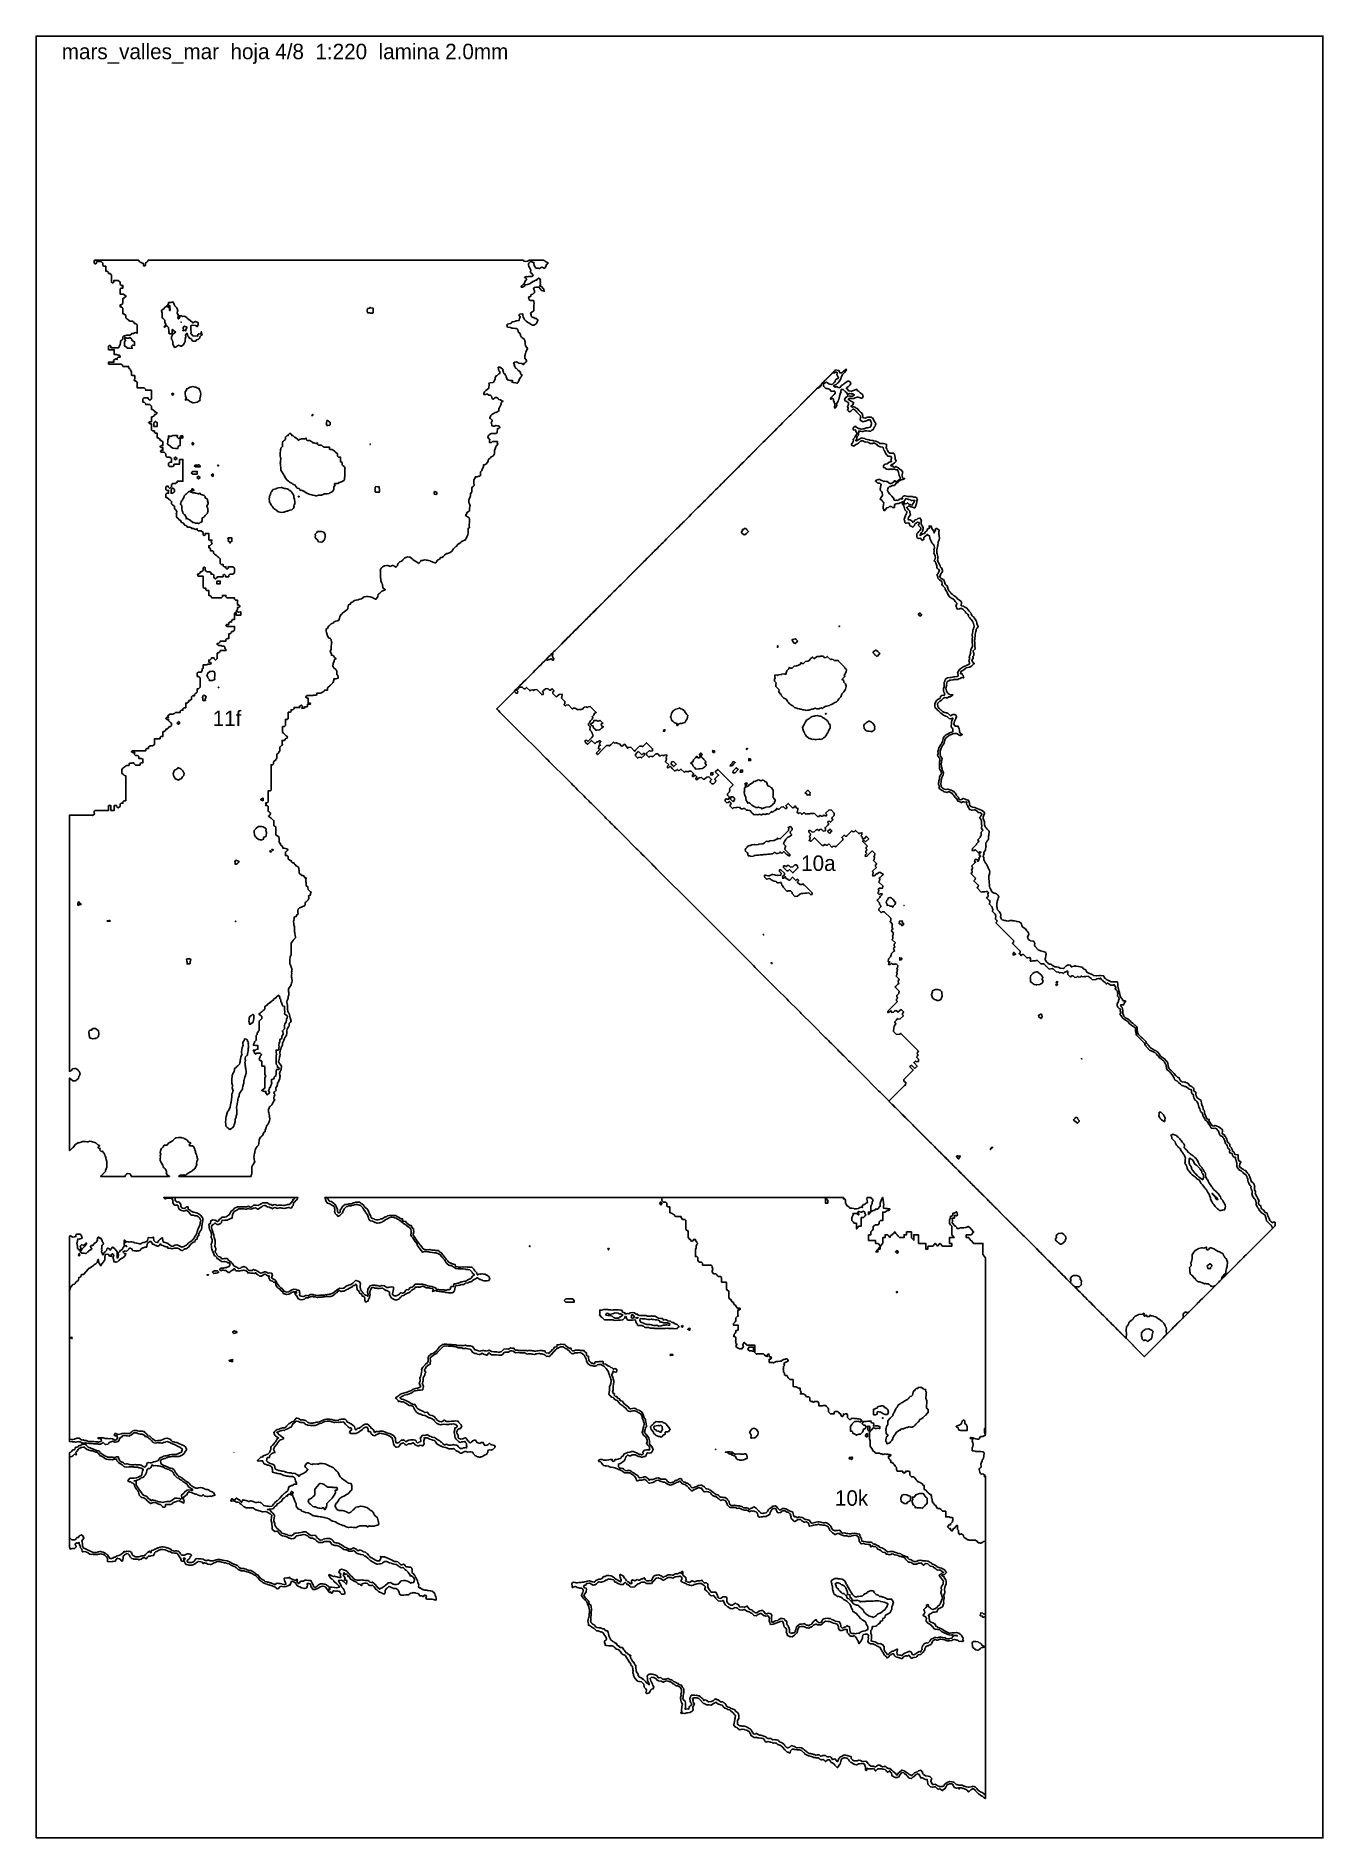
# Model space of a CAD drawing. Header units: millimetres. Extents: x 0 to 500, y 0 to 700.
import ezdxf
from ezdxf.enums import TextEntityAlignment as Align

# ---------------------------------------------------------------- set-up
doc = ezdxf.new("R2010")
doc.units = ezdxf.units.MM
for name, color, linetype in [('CORTE', 1, 'Continuous'), ('GRABADO', 5, 'Continuous'), ('HOJA', 8, 'Continuous')]:
    doc.layers.add(name, color=color, linetype=linetype)

msp = doc.modelspace()

# ---------------------------------------------------------------- texts
at = {"layer": 'GRABADO'}
for s, p in [('11f', (74.21, 434.94)), ('10a', (303.95, 378.68)), ('10k', (316.85, 132.06))]:
    msp.add_text(s, height=6, dxfattribs=at).set_placement(p, align=Align.MIDDLE_CENTER)
at = {"layer": 'HOJA'}
msp.add_text('mars_valles_mar  hoja 4/8  1:220  lamina 2.0mm', height=6, dxfattribs=at).set_placement((10, 691))

# ---------------------------------------------------------------- linework, layer by layer
at = {"layer": 'CORTE'}
for points in [[(189.37, 612.87), (189.51, 612.55), (189.83, 612.5), (190.33, 612.45), (190.91, 612.48), (191.47, 612.86), (191.47, 612.86), (191.48, 612.86), (191.48, 612.87), (191.49, 612.87), (191.5, 612.87), (191.5, 612.87), (192.84, 612.87), (195.07, 612.87), (196.01, 612.87), (197.06, 612.87), (197.29, 612.87), (197.31, 612.87), (197.32, 612.87), (197.32, 612.87), (197.33, 612.87), (197.34, 612.87), (197.34, 612.86), (197.64, 612.72), (197.64, 612.71), (197.65, 612.71), (198.13, 612.34), (198.75, 612.08), (198.75, 612.08), (198.76, 612.07), (198.77, 612.07), (198.77, 612.06), (198.9, 611.92), (198.9, 611.91), (198.91, 611.91), (198.91, 611.9), (198.92, 611.89), (198.92, 611.88), (198.92, 611.87), (198.92, 611.86), (198.92, 611.85), (198.92, 611.85), (198.91, 611.84), (198.91, 611.84), (198.78, 611.6), (198.78, 611.59), (198.77, 611.58), (198.77, 611.58), (198.77, 611.57), (198.76, 611.57), (198.33, 611.27), (198.19, 610.92), (197.89, 610.17), (197.85, 610), (197.85, 609.99), (197.85, 609.98), (197.84, 609.98), (197.84, 609.97), (197.83, 609.97), (197.83, 609.96), (197.82, 609.96), (197.73, 609.89), (197.72, 609.89), (197.72, 609.88), (197.64, 609.84), (197.63, 609.84), (197.63, 609.84), (197.62, 609.84), (197.47, 609.83), (197.47, 609.83), (197.46, 609.83), (197.45, 609.83), (197.44, 609.83), (197.44, 609.83), (197.21, 609.95), (196.5, 610.18), (196.01, 609.95), (195.69, 609.73), (195.69, 609.72), (195.68, 609.72), (195.68, 609.72), (195.67, 609.72), (195.66, 609.72), (195.65, 609.72), (195.65, 609.72), (195.37, 609.74), (195.37, 609.75), (195.18, 609.79), (194.26, 609.87), (194.26, 609.87), (194.25, 609.87), (194.24, 609.87), (194.24, 609.87), (194.23, 609.88), (194.11, 609.96), (194.11, 609.96), (194.11, 609.96), (194.1, 609.97), (194.1, 609.97), (193.73, 610.51), (193.73, 610.51), (193.52, 610.91), (193.52, 610.91), (193.52, 610.92), (193.51, 610.93), (193.42, 611.58), (193.42, 611.58), (193.42, 612.07), (193.16, 612.06), (193.15, 612.06), (193.15, 612.06), (193.14, 612.06), (193.13, 612.07), (192.57, 612.27), (192.07, 612.42), (191.46, 611.83), (191.39, 611.54), (191.39, 610.95), (191.44, 610.41), (191.73, 610.06), (191.74, 610.06), (191.74, 610.05), (191.74, 610.05), (192.11, 609.3), (192.18, 609.18), (192.21, 609.13), (192.22, 609.12), (192.22, 609.11), (192.22, 609.1), (192.22, 609.09), (192.22, 609.09), (192.22, 609.08), (192.21, 609.01), (192.12, 608.46), (192.08, 608.19), (192.1, 608.17), (192.59, 607.7), (193.08, 607.29), (193.08, 607.29), (193.09, 607.28), (193.09, 607.28), (193.09, 607.27), (193.1, 607.27), (193.1, 607.26), (193.1, 607.25), (193.1, 607.24), (193.1, 607.24), (193.1, 607.23), (193.1, 607.22), (193.1, 607.21), (193.1, 607.21), (193.09, 607.2), (192.76, 606.65), (192.76, 606.65), (192.76, 606.64), (192.75, 606.64), (192.74, 606.63), (192.74, 606.63), (192.73, 606.63), (192.73, 606.62), (192.72, 606.62), (192.71, 606.62), (192.06, 606.53), (192.05, 606.53), (191.29, 606.53), (190.93, 606.51), (190.93, 606.51), (190.57, 606.54), (189.86, 606.36), (189.77, 606.3), (189.87, 606.18), (190.44, 605.94), (190.45, 605.94), (190.46, 605.93), (190.46, 605.93), (190.47, 605.92), (190.48, 605.91), (190.48, 605.9), (190.48, 605.9), (190.6, 605.4), (190.6, 605.39), (190.6, 605.39), (190.6, 605.38), (190.6, 605.37), (190.6, 605.37), (190.6, 605.36), (190.59, 605.35), (190.59, 605.35), (190.59, 605.34), (190.58, 605.33), (190.58, 605.33), (190.57, 605.33), (190.2, 605.07), (189.92, 604.43), (189.89, 604.37), (189.61, 603.74), (189.6, 603.73), (189.6, 603.73), (189.6, 603.72), (189.59, 603.72), (189.3, 603.48), (188.76, 602.98), (188.53, 602.78), (188.51, 602.61), (188.53, 602.46), (188.72, 602.43), (188.98, 602.44), (189.54, 602.67), (189.77, 602.83), (190.06, 603.32), (190.06, 603.33), (190.07, 603.33), (190.07, 603.34), (190.08, 603.34), (190.08, 603.35), (190.09, 603.35), (190.1, 603.35), (190.11, 603.36), (190.11, 603.36), (190.92, 603.47), (191.33, 603.6), (191.78, 603.8), (191.78, 603.8), (191.79, 603.81), (191.79, 603.81), (192.02, 603.84), (192.92, 604.5), (192.95, 604.6), (192.95, 604.6), (192.96, 604.61), (192.96, 604.61), (192.96, 604.62), (192.97, 604.63), (192.97, 604.63), (192.98, 604.64), (192.99, 604.64), (192.99, 604.64), (193, 604.64), (193.01, 604.65), (193.01, 604.65), (193.02, 604.65), (193.03, 604.65), (193.14, 604.64), (193.45, 604.8), (194.24, 605.2), (194.24, 605.21), (194.25, 605.21), (194.26, 605.21), (194.26, 605.21), (194.27, 605.21), (194.28, 605.21), (194.28, 605.21), (194.57, 605.15), (194.53, 605.37), (194.53, 605.38), (194.53, 605.39), (194.53, 605.4), (194.53, 605.41), (194.54, 605.42), (194.54, 605.43), (194.54, 605.43), (194.55, 605.44), (194.55, 605.44), (194.56, 605.45), (194.56, 605.45), (195.35, 605.89), (195.35, 605.89), (195.36, 605.9), (195.37, 605.9), (195.38, 605.9), (195.39, 605.9), (195.39, 605.9), (195.4, 605.9), (195.41, 605.9), (195.41, 605.89), (195.42, 605.89), (195.43, 605.89), (195.43, 605.88), (195.91, 605.44), (195.92, 605.44), (195.92, 605.43), (195.92, 605.42), (195.93, 605.42), (195.93, 605.41), (195.93, 605.4), (195.94, 605.39), (195.94, 605.38), (195.87, 604.81), (195.95, 604.47), (195.96, 604.47), (195.96, 604.47), (195.96, 604.45), (195.9, 604.09), (195.99, 603.54), (195.99, 603.54), (195.99, 603.53), (195.99, 603.52), (195.98, 603.51), (195.98, 603.5), (195.68, 602.82), (196.32, 602.68), (196.33, 602.68), (196.51, 602.63), (196.52, 602.63), (196.53, 602.63), (196.53, 602.62), (196.54, 602.62), (196.54, 602.61), (196.55, 602.61), (196.55, 602.6), (196.56, 602.6), (196.9, 602.02), (197.26, 601.74), (197.27, 601.74), (197.27, 601.73), (197.28, 601.72), (197.28, 601.72), (197.28, 601.71), (197.29, 601.7), (197.29, 601.7), (197.48, 600.94), (197.48, 600.93), (197.48, 600.92), (197.48, 600.91), (197.48, 600.91), (197.48, 600.9), (197.48, 600.89), (197.48, 600.88), (197.47, 600.88), (197.47, 600.88), (197.46, 600.87), (197.46, 600.86), (197.45, 600.86), (197.45, 600.85), (197.44, 600.85), (197.43, 600.85), (197.43, 600.85), (197.42, 600.84), (197.41, 600.84), (197.4, 600.84), (197.39, 600.84), (197.39, 600.85), (196.47, 601.13), (196.47, 601.13), (196.46, 601.14), (196.45, 601.14), (196.45, 601.14), (196.15, 601.37), (196.14, 601.38), (196.14, 601.38), (196.14, 601.38), (196.13, 601.39), (195.98, 601.63), (195.34, 602.39), (195.23, 602.41), (194.28, 602.48), (193.54, 602.27), (193.34, 601.69), (193.64, 601.13), (193.64, 601.12), (193.64, 601.12), (193.64, 601.11), (193.65, 601.1), (193.65, 601.1), (193.66, 600.76), (193.7, 600.37), (193.7, 600.36), (193.7, 600.35), (193.69, 600.35), (193.69, 600.34), (193.69, 600.33), (193.68, 600.32), (193.68, 600.32), (193.67, 600.31), (193.21, 599.87), (193.2, 599.87), (193.2, 599.87), (193.19, 599.86), (192.98, 599.76), (192.98, 599.76), (192.37, 599.55), (192.13, 598.87), (192.13, 598.87), (192.13, 598.86), (192.12, 598.85), (192.1, 598.83), (192.1, 598.83), (192.1, 598.82), (192.09, 598.82), (192.08, 598.82), (192.08, 598.81), (192.07, 598.81), (191.37, 598.56), (191.48, 597.99), (191.55, 597.56), (192.06, 597.32), (192.92, 597.32), (192.93, 597.32), (193.17, 597.29), (193.18, 597.29), (193.19, 597.28), (193.19, 597.28), (193.2, 597.28), (193.32, 597.21), (193.32, 597.2), (193.32, 597.2), (193.33, 597.19), (193.33, 597.19), (193.34, 597.18), (193.34, 597.18), (193.34, 597.17), (193.38, 597.07), (193.38, 597.06), (193.42, 596.91), (193.42, 596.91), (193.51, 596.13), (193.51, 596.12), (193.51, 596.11), (193.42, 595.34), (193.4, 595.19), (193.41, 595.05), (193.45, 594.27), (193.45, 594.27), (193.41, 593.49), (193.41, 593.49), (193.4, 593.33), (193.4, 593.33), (193.4, 593.32), (193.39, 593.31), (193.39, 593.31), (193.33, 593.21), (193.33, 593.2), (193.33, 593.2), (193.32, 593.19), (193.32, 593.19), (193.31, 593.19), (193.2, 593.12), (192.15, 592.38), (192.31, 591.51), (192.52, 590.97), (193.18, 590.71), (193.19, 590.71), (193.36, 590.63), (193.36, 590.63), (193.89, 590.3), (194.28, 590.26), (194.28, 590.26), (194.29, 590.26), (194.31, 590.26), (194.31, 590.25), (194.32, 590.25), (194.95, 589.69), (194.96, 589.69), (194.96, 589.68), (194.96, 589.68), (194.97, 589.67), (194.97, 589.67), (194.97, 589.65), (194.97, 589.65), (194.98, 589.64), (194.98, 589.63), (194.97, 589.63), (194.97, 589.62), (194.97, 589.61), (194.76, 589.04), (194.76, 589.03), (194.6, 588.69), (194.56, 588.51), (194.56, 588.51), (194.56, 588.5), (194.56, 588.49), (194.55, 588.49), (194.55, 588.48), (194.33, 588.21), (194.32, 588.21), (194.32, 588.2), (194.31, 588.2), (194.31, 588.19), (193.41, 587.72), (193.4, 587.72), (193.4, 587.71), (193.25, 587.66), (193.19, 587.63), (193.18, 587.63), (193.17, 587.63), (193.16, 587.63), (193.15, 587.63), (193.14, 587.63), (193.06, 587.65), (193.06, 587.65), (193.05, 587.65), (193.04, 587.65), (192.94, 587.72), (192.01, 588.19), (192.01, 588.19), (192, 588.2), (191.99, 588.21), (191.99, 588.21), (191.79, 588.47), (191.38, 588.64), (191.37, 588.64), (190.9, 588.87), (190.89, 588.87), (190.89, 588.88), (190.46, 589.22), (190, 589.58), (190, 589.58), (189.99, 589.59), (189.99, 589.59), (189.76, 589.9), (189.76, 589.91), (189.53, 590.34), (189.41, 590.52), (189.4, 590.53), (189.4, 590.53), (189.27, 590.94), (189.07, 591.46), (189.07, 591.47), (189.07, 591.48), (189.07, 591.49), (189.07, 591.5), (189.07, 591.5), (189.07, 591.51), (189.19, 591.92), (188.7, 592.1), (188.03, 592.01), (187.66, 591.66), (187.57, 591.49), (187.66, 591.35), (188.09, 590.99), (188.1, 590.98), (188.1, 590.98), (188.1, 590.97), (188.11, 590.97), (188.11, 590.96), (188.11, 590.95), (188.11, 590.94), (188.12, 590.93), (188.12, 590.93), (188.12, 590.92), (188.11, 590.91), (188.11, 590.91), (187.99, 590.54), (187.99, 590.53), (187.99, 590.53), (187.98, 590.52), (187.87, 590.37), (187.76, 589.62), (187.75, 589.61), (187.75, 589.6), (187.74, 589.59), (187.74, 589.58), (187.74, 589.58), (187.65, 589.5), (187.64, 589.5), (187.64, 589.5), (187.63, 589.49), (187.62, 589.49), (187.62, 589.49), (186.79, 589.32), (186.79, 589.32), (186.78, 589.32), (186.5, 589.31), (185.94, 589.09), (185.93, 589.08), (185.93, 589.08), (185.92, 589.08), (185.38, 589.02), (185.38, 589.02), (184.98, 589), (184.75, 588.67), (184.75, 588.66), (184.74, 588.66), (184.74, 588.65), (184.73, 588.65), (184.31, 588.36), (184.3, 588.35), (184.3, 588.35), (184.29, 588.35), (184.28, 588.35), (183.66, 588.22), (183.19, 588.13), (182.89, 587.77), (183.21, 586.95), (183.21, 586.95), (183.27, 586.93), (184.28, 586.76), (184.28, 586.76), (184.29, 586.76), (184.91, 586.53), (185.38, 586.51), (185.39, 586.51), (185.97, 586.44), (186.49, 586.41), (186.5, 586.41), (186.51, 586.41), (186.87, 586.3), (186.88, 586.3), (186.89, 586.29), (186.9, 586.29), (186.9, 586.28), (186.91, 586.28), (187.15, 585.98), (187.15, 585.97), (187.16, 585.96), (187.16, 585.96), (187.35, 585.29), (187.35, 585.29), (187.4, 585.02), (187.4, 585.01), (187.41, 584.86), (187.61, 584.85), (187.61, 584.85), (187.62, 584.85), (187.63, 584.85), (187.63, 584.85), (187.64, 584.84), (187.65, 584.84), (187.65, 584.83), (187.66, 584.83), (188.25, 584.12), (188.25, 584.12), (188.26, 584.12), (188.26, 584.11), (188.26, 584.1), (188.27, 584.09), (188.27, 584.08), (188.28, 583.68), (188.52, 583.19), (188.77, 582.92), (189.11, 582.58), (189.63, 582.29), (189.64, 582.29), (189.64, 582.28), (189.65, 582.28), (189.65, 582.28), (189.66, 582.27), (189.66, 582.26), (189.66, 582.26), (189.89, 581.76), (189.9, 581.75), (189.9, 581.75), (189.97, 581.38), (189.99, 581.32), (189.99, 581.32), (190.01, 581.22), (190.01, 581.21), (190.01, 580.38), (190.19, 579.72), (190.32, 579.49), (190.91, 578.64), (190.95, 578.55), (190.96, 578.55), (190.96, 578.55), (190.96, 578.54), (190.96, 578.53), (190.96, 578.52), (190.96, 578.52), (190.96, 578.47), (190.96, 578.46), (190.95, 578.45), (190.95, 578.45), (190.95, 578.44), (190.46, 577.57), (190.36, 577.19), (190.36, 577.18), (190.14, 576.64), (189.92, 575.74), (189.92, 575.74), (189.92, 575.73), (189.92, 575.73), (189.92, 575.72), (189.9, 575.42), (189.9, 575.42), (189.85, 574.84), (189.88, 574.82), (189.88, 574.81), (190.3, 574.29), (190.58, 573.93), (190.59, 573.93), (190.59, 573.92), (190.59, 573.92), (190.6, 573.91), (190.6, 573.9), (190.6, 573.9), (190.6, 573.89), (190.6, 573.88), (190.6, 573.88), (190.6, 573.87), (190.42, 573.42), (190.42, 573.42), (190.41, 573.41), (190.41, 573.4), (190.4, 573.4), (190.4, 573.39), (189.87, 572.96), (189.87, 572.95), (189.86, 572.95), (189.85, 572.94), (189.85, 572.94), (189.84, 572.94), (189.63, 572.9), (189.43, 572.39), (189.43, 572.39), (189.43, 572.38), (189.42, 572.37), (189.42, 572.37), (189.41, 572.36), (189.41, 572.36), (189.4, 572.35), (189.39, 572.35), (189.39, 572.35), (189.38, 572.35), (189.37, 572.35), (189.37, 572.34), (189.36, 572.34), (189.35, 572.35), (189.34, 572.35), (189.34, 572.35), (189.33, 572.35), (189.32, 572.36), (188.68, 572.75), (188.57, 572.78), (187.59, 572.87), (187.59, 572.87), (187.58, 572.87), (187.57, 572.88), (187.53, 572.89), (187.53, 572.9), (187.52, 572.9), (187.52, 572.9), (186.99, 573.34), (186.49, 573.41), (185.96, 573.36), (185.51, 572.95), (185.84, 572.4), (185.84, 572.39), (185.85, 572.38), (185.85, 572.37), (185.85, 572.36), (185.85, 572.35), (185.77, 572.05), (186.03, 571.58), (186.03, 571.58), (186.27, 571.14), (186.27, 571.14), (186.27, 571.13), (186.27, 571.12), (186.28, 571.12), (186.29, 570.95), (186.49, 570.94), (186.5, 570.94), (186.51, 570.94), (186.51, 570.94), (186.52, 570.94), (186.53, 570.93), (186.53, 570.93), (186.54, 570.93), (187.28, 570.24), (187.29, 570.23), (187.29, 570.23), (187.3, 570.22), (187.3, 570.21), (187.3, 570.2), (187.3, 570.2), (187.3, 570.19), (187.32, 569.96), (187.6, 569.95), (187.61, 569.95), (187.62, 569.95), (187.63, 569.95), (187.63, 569.94), (187.64, 569.94), (187.65, 569.93), (187.65, 569.93), (187.65, 569.93), (188.23, 569.31), (188.23, 569.3), (188.23, 569.3), (188.24, 569.29), (188.24, 569.29), (188.24, 569.28), (188.24, 569.27), (188.25, 569.26), (188.25, 569.26), (188.25, 568.84), (188.76, 568.41), (188.77, 568.41), (188.77, 568.4), (188.77, 568.4), (188.78, 568.39), (188.78, 568.39), (188.79, 568.36), (188.79, 568.35), (188.8, 568.34), (188.8, 568.32), (188.8, 568.32), (188.78, 568.26), (188.78, 568.25), (188.78, 568.24), (188.45, 567.64), (188.44, 567.64), (188.25, 567.36), (187.74, 566.51), (187.74, 566.48), (187.74, 566.47), (187.74, 566.46), (187.74, 566.46), (187.73, 566.45), (187.73, 566.44), (187.73, 566.44), (187.72, 566.43), (187.72, 566.42), (187.71, 566.42), (187.7, 566.41), (187.69, 566.41), (187.68, 566.41), (187.68, 566.4), (187.67, 566.4), (187.67, 566.4), (187.67, 566.39), (187.37, 565.52), (187.36, 565.52), (187.36, 565.51), (187.36, 565.51), (187.35, 565.5), (187.35, 565.5), (186.95, 565.15), (186.95, 565.14), (186.94, 565.14), (186.94, 565.14), (186.93, 565.13), (186.92, 565.13), (186.91, 565.13), (186.91, 565.13), (186.9, 565.13), (186.89, 565.13), (186.89, 565.13), (186.47, 565.25), (186.24, 565.28), (185.37, 565.36), (185.36, 565.36), (185.36, 565.36), (185, 565.48), (184.99, 565.48), (184.99, 565.49), (184.98, 565.49), (184.98, 565.49), (184.97, 565.5), (184.97, 565.5), (184.96, 565.51), (184.96, 565.52), (184.95, 565.53), (184.95, 565.54), (184.95, 565.54), (184.95, 565.55), (184.95, 565.56), (184.95, 565.56), (185.07, 566.22), (184.27, 566.18), (184.26, 566.18), (184.26, 566.18), (184.25, 566.18), (183.28, 566.41), (183.28, 566.41), (183.27, 566.41), (183.26, 566.41), (183.26, 566.42), (183.25, 566.42), (183.25, 566.43), (183.24, 566.43), (183.24, 566.44), (183.23, 566.45), (183.23, 566.45), (183.23, 566.46), (183.22, 566.49), (183.17, 566.48), (183.16, 566.48), (183.15, 566.48), (183.15, 566.48), (183.14, 566.48), (183.13, 566.48), (183.13, 566.48), (183.12, 566.49), (183.11, 566.49), (183.11, 566.5), (183.1, 566.5), (183.1, 566.51), (183.09, 566.51), (183.09, 566.52), (183.08, 566.53), (182.73, 567.38), (182.73, 567.38), (182.73, 567.39), (182.72, 567.4), (182.69, 567.98), (182.43, 568.28), (182.43, 568.28), (182, 568.85), (181.73, 568.95), (181.72, 568.95), (181.72, 568.96), (181.71, 568.96), (181.71, 568.96), (181.7, 568.97), (181.7, 568.97), (181.69, 568.98), (181.69, 568.99), (181.68, 569), (181.68, 569.01), (181.68, 569.01), (181.68, 569.02), (181.72, 569.26), (181.68, 569.47), (181.31, 570.15), (181.31, 570.15), (181.31, 570.16), (181.3, 570.17), (181.3, 570.18), (181.3, 570.18), (181.3, 570.53), (180.89, 571.02), (180.82, 571.04), (180.82, 571.04), (180.19, 571.37), (179.82, 571.43), (179.55, 571.34), (179.57, 571.12), (179.62, 570.9), (179.62, 570.89), (179.72, 570.21), (179.88, 569.88), (180.21, 569.6), (180.22, 569.6), (180.23, 569.59), (180.23, 569.58), (180.24, 569.56), (180.24, 569.56), (180.24, 569.55), (180.24, 569.54), (180.24, 569.53), (180.2, 569.26), (180.24, 568.98), (180.24, 568.97), (180.24, 568.96), (180.24, 568.96), (180.24, 568.95), (180.23, 568.94), (180.23, 568.93), (180.22, 568.92), (180.21, 568.91), (180.21, 568.91), (180.2, 568.9), (180.2, 568.9), (179.86, 568.75), (179.35, 568.27), (179.35, 568.27), (179.02, 568.04), (179.01, 568.04), (179.01, 568.04), (178.75, 567.94), (178.34, 567.38), (178.39, 566.81), (178.4, 566.81), (178.4, 566.79), (178.39, 566.78), (178.31, 566.46), (178.3, 566.45), (178.3, 566.44), (178.3, 566.44), (177.7, 565.55), (177.7, 565.55), (177.69, 565.53), (177.69, 565.53), (177.69, 565.52), (177.69, 565.52), (177.69, 565.51), (177.68, 565.49), (177.68, 565.48), (177.67, 565.48), (177.65, 565.46), (177.64, 565.45), (177.63, 565.45), (177.63, 565.44), (177.62, 565.44), (177.62, 565.44), (177.61, 565.44), (177.6, 565.44), (177.59, 565.44), (177.59, 565.44), (177.58, 565.44), (177.58, 565.44), (177.55, 565.45), (176.5, 565.31), (175.92, 565.12), (176.04, 564.64), (176.04, 564.64), (176.04, 564.63), (176.07, 564.22), (176.07, 564.21), (176.06, 564.2), (175.94, 563.69), (175.98, 563.26), (175.98, 563.25), (175.97, 563.23), (175.97, 563.22), (175.96, 563.22), (175.96, 563.21), (175.95, 563.2), (175.95, 563.2), (175.42, 562.76), (175.42, 562.75), (175.41, 562.75), (175.41, 562.75), (175.32, 562.71), (174.79, 562.31), (174.31, 561.87), (174.25, 561.81), (174.02, 561.15), (174.02, 561.15), (174.01, 561.14), (174.01, 561.14), (173.86, 560.94), (174.05, 560.79), (174.26, 560.78), (174.51, 560.78), (175.36, 560.95), (175.37, 560.95), (175.37, 560.95), (175.38, 560.95), (175.39, 560.95), (175.39, 560.94), (175.4, 560.94), (175.41, 560.94), (175.41, 560.93), (175.97, 560.54), (176.49, 560.48), (176.5, 560.48), (176.51, 560.48), (176.51, 560.47), (176.52, 560.47), (176.53, 560.47), (176.53, 560.46), (176.53, 560.46), (176.95, 560.05), (176.96, 560.04), (176.96, 560.04), (176.97, 560.03), (176.97, 560.02), (176.97, 560.02), (176.97, 560.01), (177.05, 559.51), (177.35, 559.12), (177.6, 558.89), (177.89, 559.12), (178.21, 559.49), (178.22, 559.49), (178.22, 559.5), (178.22, 559.5), (178.23, 559.5), (178.24, 559.5), (178.24, 559.51), (178.69, 559.64), (178.69, 559.64), (178.7, 559.65), (178.71, 559.65), (178.72, 559.65), (178.72, 559.64), (178.73, 559.64), (178.74, 559.64), (178.74, 559.64), (179.11, 559.43), (179.57, 559.13), (179.58, 559.13), (179.58, 559.12), (179.86, 558.85), (180.39, 558.67), (180.4, 558.66), (180.4, 558.66), (180.96, 558.33), (181.33, 558.21), (181.33, 558.21), (181.34, 558.21), (181.35, 558.2), (181.35, 558.2), (181.36, 558.19), (181.36, 558.19), (181.36, 558.18), (181.37, 558.18), (181.37, 558.17), (181.37, 558.16), (181.38, 558.15), (181.38, 558.15), (181.38, 558.14), (181.38, 558.13), (181.38, 558.13), (181.37, 558.12), (181.37, 558.11), (181.37, 558.1), (181.37, 558.1), (181.36, 558.09), (181.36, 558.09), (181.35, 558.08), (180.98, 557.87), (180.62, 557.52), (180.7, 557.23), (180.7, 557.23), (180.7, 557.22), (180.7, 557.22), (180.7, 556.96), (180.7, 556.95), (180.7, 556.94), (180.7, 556.94), (180.7, 556.93), (180.69, 556.93), (180.32, 556.26), (180.22, 555.98), (180.22, 555.98), (180.22, 555.97), (179.88, 555.43), (179.88, 555.42), (179.87, 555.42), (179.87, 555.41), (179.77, 555.33), (179.84, 554.49), (179.84, 554.48), (179.84, 554.47), (179.84, 554.47), (179.83, 554.42), (179.82, 554.41), (179.82, 554.4), (179.82, 554.4), (179.81, 554.39), (179.81, 554.39), (179.8, 554.38), (179.8, 554.37), (179.79, 554.37), (178.75, 553.73), (178.74, 553.73), (178.73, 553.73), (178.73, 553.72), (178.72, 553.72), (178.71, 553.72), (178.41, 553.7), (178.01, 553.44), (178, 553.44), (178, 553.44), (177.63, 553.29), (177.06, 553.01), (176.73, 552.54), (176.55, 552.18), (176.55, 552.18), (176.54, 552.18), (176.29, 551.86), (176.3, 551.66), (176.31, 551.66), (176.29, 551.48), (176.51, 551.39), (176.52, 551.38), (176.53, 551.38), (176.53, 551.38), (177.24, 550.79), (177.24, 550.78), (177.25, 550.77), (177.25, 550.77), (177.26, 550.77), (177.26, 550.76), (177.26, 550.75), (177.26, 550.74), (177.26, 550.73), (177.26, 550.73), (177.26, 550.72), (177.26, 550.71), (177.16, 550.28), (177.16, 550.28), (177.16, 550.28), (177.15, 550.27), (177.15, 550.26), (176.82, 549.79), (176.9, 549.54), (177.1, 548.9), (177.1, 548.89), (177.1, 548.89), (177.15, 548.52), (177.6, 548.48), (178.11, 548.5), (178.68, 548.76), (178.68, 548.76), (178.69, 548.76), (178.7, 548.76), (178.71, 548.76), (178.71, 548.76), (178.72, 548.76), (178.72, 548.76), (179.4, 548.59), (179.83, 548.51), (179.84, 548.51), (179.85, 548.51), (179.85, 548.5), (179.86, 548.5), (179.87, 548.49), (179.87, 548.49), (179.88, 548.48), (179.88, 548.48), (180.2, 547.99), (180.2, 547.99), (180.2, 547.98), (180.21, 547.97), (180.21, 547.96), (180.21, 547.96), (180.21, 547.95), (180.21, 547.94), (180.21, 547.93), (180.2, 547.93), (180.2, 547.92), (180.2, 547.92), (180.2, 547.91), (180.19, 547.9), (180.19, 547.9), (179.87, 547.59), (179.86, 547.58), (179.86, 547.58), (179.86, 547.58), (179.85, 547.57), (179.84, 547.57), (179.83, 547.57), (179.83, 547.57), (179.24, 547.5), (179.24, 547.02), (179.21, 546.45), (179.21, 546.45), (179.15, 546.08), (179.15, 546.08), (179.15, 546.07), (179.15, 546.07), (179.04, 545.84), (179.04, 545.84), (179.03, 545.83), (179.03, 545.82), (179.02, 545.82), (179.02, 545.82), (179.01, 545.81), (178.74, 545.66), (178.74, 545.65), (178.73, 545.65), (178.73, 545.65), (178.72, 545.65), (178.71, 545.65), (178.24, 545.63), (177.6, 545.61), (177.02, 545.59), (176.52, 545.48), (176.06, 545.11), (175.77, 544.84), (175.47, 544.25), (175.77, 543.65), (176.23, 543.38), (176.24, 543.38), (176.24, 543.37), (176.25, 543.37), (176.25, 543.36), (176.26, 543.36), (176.26, 543.35), (176.26, 543.34), (176.27, 543.34), (176.27, 543.33), (176.27, 543.32), (176.27, 543.31), (176.27, 543.31), (176.17, 542.72), (176.19, 542.4), (176.19, 542.39), (176.19, 542.38), (176.15, 542.12), (176.48, 542.14), (176.49, 542.14), (176.49, 542.14), (176.91, 542.1), (177.34, 542.45), (177.34, 542.45), (177.35, 542.46), (177.35, 542.46), (177.36, 542.46), (177.57, 542.54), (177.58, 542.54), (177.58, 542.54), (177.59, 542.54), (177.59, 542.55), (178.62, 542.55), (178.62, 542.54), (178.63, 542.54), (178.63, 542.54), (178.71, 542.52), (178.77, 542.53), (178.77, 542.53), (178.78, 542.53), (178.79, 542.53), (179.22, 542.47), (179.22, 542.47), (179.23, 542.46), (179.24, 542.46), (179.24, 542.46), (179.25, 542.45), (179.25, 542.45), (179.26, 542.44), (179.27, 542.44), (179.27, 542.43), (179.27, 542.42), (179.28, 542.42), (179.28, 542.41), (179.28, 542.4), (179.28, 542.39), (179.28, 542.39), (179.28, 542.38), (179.28, 542.37), (179.27, 542.37), (179.16, 542.08), (179.4, 541.49), (179.4, 541.49), (179.4, 541.48), (179.4, 541.47), (179.4, 541.46), (179.4, 541.45), (179.4, 541.44), (179.39, 541.43), (179.39, 541.42), (179.39, 541.42), (178.77, 540.65), (178.76, 540.64), (178.7, 540.58), (178.7, 540.54), (178.7, 540.47), (178.7, 540.47), (178.7, 540.46), (178.44, 539.59), (178.44, 539.58), (178.43, 539.58), (178.43, 539.57), (178.16, 539.18), (178.16, 538.69), (178.16, 538.17), (178.16, 538.16), (178.11, 537.75), (178.11, 537.75), (178.11, 537.74), (178.01, 537.45), (178.01, 537.45), (178, 537.44), (178, 537.43), (177.66, 536.95), (177.65, 536.94), (177.65, 536.93), (177.65, 536.93), (177.46, 536.78), (177.45, 536.77), (177.45, 536.77), (177.44, 536.77), (176.83, 536.52), (176.55, 536.09), (176.54, 536.09), (176.54, 536.08), (176.53, 536.08), (176.26, 535.85), (176.26, 535.85), (176.26, 535.84), (175.78, 535.57), (175.66, 534.96), (175.65, 534.96), (175.65, 534.96), (175.44, 534.38), (175.44, 534.37), (175.43, 534.36), (175.43, 534.36), (175.42, 534.35), (175.42, 534.35), (175.41, 534.34), (175.2, 534.22), (175.18, 534.05), (175.18, 534.04), (175.17, 534.03), (175.17, 534.02), (175.17, 534.01), (175.16, 534.01), (175.16, 534), (175.15, 534), (175.15, 533.99), (174.3, 533.44), (174.3, 533.44), (174.29, 533.43), (174.28, 533.43), (174.28, 533.43), (174.27, 533.43), (174.26, 533.43), (174.26, 533.43), (173.86, 533.45), (173.89, 533.13), (173.89, 533.13), (173.89, 532.75), (173.89, 532.74), (173.88, 532.74), (173.88, 532.73), (173.88, 532.73), (173.88, 532.72), (173.6, 532.17), (173.5, 531.94), (173.23, 531.25), (173.22, 531.21), (173.22, 531.2), (173.21, 531.19), (173.2, 531.19), (173.2, 531.18), (172.69, 530.76), (172.66, 530.35), (172.69, 529.91), (172.69, 529.91), (172.69, 529.42), (172.69, 529.41), (172.69, 529.41), (172.69, 529.4), (172.69, 529.4), (172.68, 529.39), (172.68, 529.38), (172.44, 529.09), (172.44, 529.09), (172.43, 529.08), (172.42, 529.08), (172.42, 529.07), (172.41, 529.07), (172.4, 529.07), (172.4, 529.06), (172.39, 529.06), (172.06, 529.03), (171.35, 528.76), (171.35, 528.76), (171.34, 528.76), (171.33, 528.75), (171.33, 528.75), (170.93, 528.75), (170.67, 528.7), (170.63, 528.48), (170.63, 528.48), (170.53, 528.09), (170.53, 528.08), (170.52, 528.07), (170.52, 528.07), (170.52, 528.06), (170.11, 527.54), (170.08, 527.4), (170.08, 526.65), (170.15, 525.96), (170.25, 525.75), (170.25, 525.75), (170.26, 525.74), (170.26, 525.73), (170.26, 525.72), (170.26, 525.72), (170.26, 525.71), (170.26, 525.7), (170.17, 525.45), (170.17, 525.45), (170.17, 525.44), (170.16, 525.43), (169.87, 525.05), (169.87, 525.05), (169.86, 525.04), (169.51, 524.75), (169.33, 524.33), (169.38, 523.87), (169.38, 523.87), (169.38, 523.86), (169.32, 523.39), (169.35, 522.94), (169.35, 522.94), (169.35, 522.92), (169.35, 522.91), (169.35, 522.9), (169.34, 522.9), (169.34, 522.9), (169.34, 522.89), (169.09, 522.63), (168.84, 521.99), (168.78, 521.38), (168.78, 521.38), (168.77, 521.37), (168.7, 521.14), (168.7, 521.09), (168.7, 521.03), (168.7, 521.02), (168.7, 521.01), (168.7, 521.01), (168.7, 521), (168.7, 520.99), (168.27, 520.14), (168.19, 519.72), (168.19, 519.24), (168.21, 518.78), (168.38, 518.33), (168.62, 517.53), (168.62, 517.53), (168.62, 517.51), (168.62, 517.38), (168.62, 517.37), (168.59, 517.21), (168.59, 517.21), (168.38, 516.45), (168.44, 515.82), (168.44, 515.81), (168.44, 515.8), (168.44, 515.79), (168.37, 515.51), (168.37, 515.5), (168.36, 515.5), (168.36, 515.49), (168.36, 515.48), (168.35, 515.48), (168.35, 515.47), (168.34, 515.47), (167.63, 514.98), (167.63, 514.97), (167.62, 514.97), (167.61, 514.97), (167.26, 514.89), (167.32, 514.62), (167.32, 514.61), (167.32, 514.6), (167.32, 514.59), (167.31, 514.58), (167.31, 514.58), (167.31, 514.57), (167.09, 514.09), (166.92, 513.7), (167.63, 513.17), (167.89, 513.03), (167.9, 513.03), (168.22, 512.81), (168.22, 512.81), (168.23, 512.8), (168.23, 512.79), (168.24, 512.79), (168.24, 512.78), (168.24, 512.78), (168.41, 512.15), (168.41, 512.14), (168.41, 511.82), (168.41, 511.82), (168.37, 511.48), (168.37, 510.89), (168.37, 510.89), (168.37, 510.88), (168.26, 510.4), (168.33, 509.98), (168.33, 509.97), (168.33, 509.97), (168.33, 509.96), (168.26, 509.54), (168.37, 509.06), (168.37, 509.05), (168.37, 509.05), (168.37, 509.04), (168.37, 509.03), (168.37, 509.02), (168.37, 509.02), (168.36, 509.01), (168.36, 509), (168.36, 509), (168.35, 508.99), (168.34, 508.99), (168.34, 508.98), (168.33, 508.98), (167.95, 508.76), (167.95, 508.11), (167.95, 508.11), (167.88, 507.37), (167.9, 507.2), (167.9, 507.19), (167.9, 507.18), (167.87, 507.01), (167.74, 506.25), (167.73, 506.25), (167.66, 505.99), (167.66, 505.99), (167.66, 505.99), (167.42, 505.51), (167.39, 505.33), (167.39, 505.32), (167.39, 505.31), (167.15, 504.88), (167.15, 504.88), (166.85, 504.38), (166.85, 504.37), (166.73, 504.21), (166.73, 504.2), (166.72, 504.2), (166.72, 504.19), (166.71, 504.19), (166.71, 504.19), (166.7, 504.18), (166.69, 504.18), (166.69, 504.18), (166.68, 504.18), (166.67, 504.18), (166.5, 504.18), (165.98, 503.9), (165.98, 503.9), (165.4, 503.62), (165.4, 503.62), (165.39, 503.62), (165.38, 503.62), (165.37, 503.62), (165.37, 503.62), (165.18, 503.62), (165.15, 503.47), (165.15, 503.46), (165.15, 503.46), (165.15, 503.45), (165.14, 503.44), (165.14, 503.44), (165.13, 503.43), (165.13, 503.43), (164.3, 502.78), (164.3, 502.77), (164.29, 502.77), (164.28, 502.77), (164.28, 502.76), (164.27, 502.76), (164.27, 502.76), (164.01, 502.74), (163.96, 502.54), (163.96, 502.53), (163.95, 502.53), (163.95, 502.52), (163.95, 502.51), (163.94, 502.51), (163.2, 501.7), (163.19, 501.69), (163.18, 501.69), (163.18, 501.68), (163.17, 501.68), (163.09, 501.65), (163.03, 501.58), (163.03, 501.58), (162.08, 500.71), (162.08, 500.71), (162.07, 500.7), (162.07, 500.7), (162.07, 500.69), (162.06, 500.68), (162.06, 500.67), (162.05, 500.67), (162, 500.59), (162, 500.59), (161.37, 499.73), (161.37, 499.73), (161.36, 499.73), (161.36, 499.72), (161.16, 499.57), (160.98, 499.35), (160.98, 499.35), (160.97, 499.34), (160.96, 499.34), (160.96, 499.34), (160.95, 499.33), (160.94, 499.33), (160.26, 499.14), (159.83, 499.02), (159.82, 499.02), (159.81, 499.02), (159.57, 499.01), (159.39, 498.8), (159.39, 498.8), (159.39, 498.8), (158.74, 498.3), (158.48, 498.11), (158.37, 497.89), (158.37, 497.89), (158.36, 497.88), (158.36, 497.87), (158.35, 497.87), (158.34, 497.86), (158.34, 497.86), (157.62, 497.49), (157.61, 497.49), (157.61, 497.49), (157.6, 497.49), (157.09, 497.39), (156.9, 496.97), (156.89, 496.96), (156.89, 496.96), (156.89, 496.95), (156.88, 496.95), (156.52, 496.64), (156.52, 496.63), (156.51, 496.63), (156.51, 496.62), (156.5, 496.62), (156, 496.45), (155.76, 496.04), (155.43, 495.45), (155.43, 495.44), (155.42, 495.44), (155.41, 495.43), (155.41, 495.43), (155.4, 495.42), (155.4, 495.42), (155.39, 495.42), (155.38, 495.41), (155.07, 495.34), (155.06, 495.33), (155.05, 495.33), (155.05, 495.33), (155.04, 495.33), (155.03, 495.34), (155.03, 495.34), (154.22, 495.64), (153.94, 495.76), (153.28, 496), (153.28, 496.01), (153.11, 496.09), (152.4, 496.32), (152.02, 496.33), (152.02, 496.33), (151.53, 496.4), (151.53, 496.4), (150.92, 496.55), (150.2, 496.31), (150.19, 496.31), (150.19, 496.31), (149.82, 496.25), (149.81, 496.25), (149.8, 496.25), (149.54, 496.26), (149.46, 496.05), (149.45, 496.04), (149.45, 496.03), (149.45, 496.03), (148.75, 495.16), (148.75, 495.16), (148.74, 495.15), (148.74, 495.15), (148.73, 495.14), (148.72, 495.14), (148.72, 495.14), (148.71, 495.14), (148.7, 495.14), (148.7, 495.13), (148.69, 495.13), (148.68, 495.14), (148.68, 495.14), (148.67, 495.14), (148.66, 495.14), (148.66, 495.14), (148.41, 495.29), (148.41, 495.29), (147.54, 495.86), (147.54, 495.86), (147.53, 495.86), (147.53, 495.87), (147.52, 495.87), (147.46, 495.96), (147.35, 496.01), (147.35, 496.01), (147.34, 496.01), (146.43, 496.63), (146.42, 496.63), (146.42, 496.64), (146.25, 496.81), (146.11, 496.94), (145.33, 497.56), (145.06, 497.61), (144.26, 497.67), (143.72, 497.4), (143.71, 497.4), (143.17, 497.22), (142.85, 496.95), (142.55, 496.56), (142.55, 496.56), (142.08, 496.06), (142.07, 496.05), (142.07, 496.05), (142.06, 496.05), (142, 496.01), (142, 496.01), (141.31, 495.71), (140.96, 495.39), (140.69, 495.1), (140.46, 494.64), (140.38, 494.21), (140.38, 494.2), (140.38, 494.19), (140.38, 494.19), (140.37, 494.18), (140.37, 494.18), (140.36, 494.17), (139.85, 493.65), (139.85, 493.64), (139.84, 493.64), (139.84, 493.64), (139.83, 493.63), (139.82, 493.63), (139.82, 493.63), (139.81, 493.63), (139.8, 493.63), (139.79, 493.63), (139.79, 493.63), (139.78, 493.63), (139.77, 493.63), (139.76, 493.64), (139.76, 493.64), (138.95, 494.16), (138.95, 494.16), (138.94, 494.17), (138.94, 494.17), (138.93, 494.18), (138.93, 494.19), (138.92, 494.19), (138.92, 494.2), (138.88, 494.35), (138.69, 494.35), (138.47, 494.34), (138.15, 494.16), (138.14, 494.15), (138.14, 494.15), (137.6, 493.99), (137.59, 493.99), (137.58, 493.99), (137.58, 493.99), (137.57, 493.99), (137.56, 493.99), (137.56, 493.99), (137.02, 494.15), (137.01, 494.15), (137.01, 494.16), (136.68, 494.34), (136.24, 494.34), (135.45, 494.15), (135.44, 494.15), (135.38, 494.14), (134.67, 493.83), (134.29, 493.48), (134.04, 493.25), (133.81, 492.77), (133.76, 492.37), (133.85, 491.99), (133.85, 491.99), (133.85, 491.98), (133.85, 491.97), (133.85, 491.97), (133.77, 491.44), (133.81, 490.94), (133.81, 490.94), (133.79, 490.52), (133.81, 490.09), (133.81, 489.6), (133.97, 488.97), (133.98, 488.96), (133.98, 488.95), (133.98, 488.94), (133.98, 488.94), (133.98, 488.93), (133.91, 488.66), (133.97, 488.4), (134.21, 487.77), (134.31, 487.55), (134.54, 487.03), (134.54, 487.03), (134.54, 487.02), (134.55, 487.01), (134.55, 487.01), (134.55, 486.82), (134.61, 486.58), (134.61, 486.58), (134.72, 485.9), (134.84, 485.45), (135.39, 485.15), (135.67, 485.03), (135.68, 485.02), (135.69, 485.02), (135.69, 485.02), (135.7, 485.01), (135.7, 485.01), (135.71, 485), (135.71, 484.99), (135.71, 484.99), (135.71, 484.98), (135.72, 484.97), (135.72, 484.97), (135.72, 484.96), (135.72, 484.95), (135.72, 484.94), (135.71, 484.94), (135.71, 484.93), (135.71, 484.92), (135.71, 484.92), (135.7, 484.91), (135.7, 484.91), (135.69, 484.9), (135.69, 484.9), (135.68, 484.89), (135.67, 484.89), (135.67, 484.89), (135.38, 484.79), (134.71, 484.53), (134.29, 484.31), (133.94, 483.98), (133.62, 483.62), (133.61, 483.62), (133.61, 483.61), (133.18, 483.29), (132.91, 483.07), (132.82, 482.5), (132.85, 482.19), (132.85, 482.18), (132.85, 482.17), (132.85, 482.16), (132.85, 482.16), (132.84, 482.15), (132.84, 482.14), (132.84, 482.14), (132.83, 482.13), (132.08, 481.24), (132.07, 481.23), (132.07, 481.23), (132.06, 481.22), (132.05, 481.22), (132.05, 481.22), (132.04, 481.21), (132.03, 481.21), (132.01, 481.21), (132, 481.21), (132, 481.21), (131.93, 481.23), (131.93, 481.24), (130.88, 481.76), (130.58, 481.85), (129.83, 482.11), (129.82, 482.11), (129.77, 482.14), (128.95, 482.33), (128.69, 482.32), (128.43, 482.32), (127.6, 482.19), (127.53, 482.12), (127.52, 482.12), (126.95, 481.75), (126.51, 481.38), (126.5, 481.38), (126.49, 481.37), (126.48, 481.37), (125.83, 481.18), (125.47, 481.1), (125.47, 481.1), (125.37, 481.08), (125.2, 481.03), (125.2, 481.03), (124.25, 480.8), (124.25, 480.8), (123.71, 480.72), (123.17, 480.3), (123.17, 480.3), (123.12, 480.26), (123.11, 480.26), (122.46, 479.94), (122.09, 479.36), (122.09, 479.36), (122.08, 479.35), (122.06, 479.33), (122.06, 479.33), (122.05, 479.32), (122.05, 479.32), (121.38, 479), (121.21, 478.46), (121.15, 477.68), (121.15, 477.68), (121.15, 477.67), (121.15, 477.67), (121.1, 477.53), (121.09, 477.45), (121.09, 477.44), (121.09, 477.43), (121.08, 477.43), (121.08, 477.42), (121.08, 477.41), (121.07, 477.41), (121.07, 477.4), (121.06, 477.4), (121.06, 477.39), (120.95, 477.32), (120.04, 476.56), (119.93, 476.48), (119.84, 476.41), (118.99, 475.64), (118.89, 475.52), (118.89, 475.52), (118.74, 475.35), (118.22, 474.73), (118.03, 474.41), (117.9, 473.82), (117.9, 473.82), (117.64, 473.11), (117.64, 473.11), (117.63, 473.1), (117.63, 473.09), (117.62, 473.09), (117.62, 473.08), (117.61, 473.08), (117.43, 472.99), (117.18, 472.85), (117.18, 472.85), (117.17, 472.84), (117.16, 472.84), (116.48, 472.68), (115.84, 472.47), (115.42, 471.94), (115.42, 471.94), (115.41, 471.93), (115.41, 471.93), (115.4, 471.93), (115.38, 471.91), (115.38, 471.91), (115.37, 471.91), (114.63, 471.63), (114.29, 471.29), (114.28, 471.28), (113.96, 471.01), (113.95, 471.01), (113.57, 470.7), (113.38, 470.11), (113.38, 470.11), (113.38, 470.1), (113.38, 470.1), (113.18, 469.8), (113.18, 469.8), (113.17, 469.79), (113.17, 469.79), (113.16, 469.78), (113.15, 469.78), (112.68, 469.59), (112.68, 468.79), (112.79, 468.3), (113.07, 467.48), (113.07, 467.48), (113.07, 467.47), (113.07, 467.46), (113.07, 467.46), (113.06, 467.35), (113.06, 467.35), (113.05, 467.26), (113.17, 467.16), (113.18, 467.15), (113.18, 467.14), (113.19, 467.14), (113.53, 466.47), (113.79, 466.09), (114.25, 466.03), (114.26, 466.03), (114.27, 466.03), (114.27, 466.02), (114.28, 466.02), (114.28, 466.02), (114.29, 466.01), (114.29, 466.01), (114.62, 465.55), (114.62, 465.54), (114.63, 465.54), (114.63, 465.53), (114.63, 465.52), (114.63, 465.52), (114.7, 464.93), (114.92, 464.62), (114.92, 464.62), (114.93, 464.61), (114.93, 464.6), (114.93, 464.59), (114.93, 464.58), (114.93, 464.58), (114.93, 464.57), (114.93, 464.56), (114.93, 464.56), (114.8, 464.16), (114.8, 463.65), (114.8, 463.65), (114.72, 463.06), (114.72, 463.06), (114.72, 463.05), (114.61, 462.72), (114.63, 462.46), (114.63, 461.8), (114.63, 461.79), (114.63, 461.78), (114.63, 461.78), (114.33, 460.88), (114.76, 459.98), (114.76, 459.97), (114.77, 459.96), (114.77, 459.96), (114.77, 459.95), (114.79, 459.48), (115.37, 459.34), (115.37, 459.34), (115.38, 459.33), (115.38, 459.33), (115.39, 459.33), (115.72, 459.08), (115.73, 459.07), (115.73, 459.07), (115.73, 459.07), (115.74, 459.06), (115.74, 459.05), (115.93, 458.58), (116.5, 458.18), (116.5, 458.18), (116.51, 458.17), (116.52, 458.16), (116.52, 458.16), (116.52, 458.15), (116.54, 458.13), (116.54, 458.12), (116.54, 458.11), (116.54, 458.11), (116.54, 458.1), (116.54, 458.09), (116.54, 458.09), (116.54, 458.08), (116.54, 458.07), (116.54, 458.07), (116.53, 458.06), (116.52, 458.03), (116.51, 458.03), (116.51, 458.02), (116.51, 458.02), (116.5, 458.01), (116.5, 458.01), (115.88, 457.66), (115.86, 457.16), (115.86, 457.16), (115.86, 457.15), (115.86, 457.15), (115.86, 457.14), (115.5, 456.28), (115.5, 456.28), (115.47, 456.23), (115.48, 456.21), (115.48, 456.2), (115.48, 456.19), (115.48, 456.19), (115.48, 456.18), (115.42, 455.81), (115.42, 455.81), (115.42, 455.8), (115.41, 455.8), (115.2, 455.33), (115.4, 455.15), (115.4, 455.14), (115.41, 455.14), (115.41, 455.13), (115.41, 455.12), (115.62, 454.61), (115.82, 454.45), (116.51, 453.91), (116.51, 453.91), (116.51, 453.9), (116.52, 453.9), (116.68, 453.64), (116.69, 453.63), (116.75, 453.49), (116.75, 453.49), (116.85, 453.22), (116.85, 453.21), (116.85, 453.21), (116.85, 453.2), (116.89, 452.54), (116.89, 452.53), (116.85, 451.91), (117.2, 451.67), (117.21, 451.67), (117.22, 451.66), (117.23, 451.65), (117.23, 451.64), (117.23, 451.64), (117.23, 451.63), (117.41, 450.89), (117.41, 450.88), (117.41, 450.88), (117.41, 450.87), (117.41, 450.86), (117.38, 450.67), (117.38, 450.66), (117.37, 450.66), (117.37, 450.65), (117.37, 450.64), (117.36, 450.64), (117.36, 450.63), (117.35, 450.63), (117.35, 450.62), (117.34, 450.62), (117.33, 450.61), (117.33, 450.61), (116.48, 450.35), (116.47, 450.35), (116.46, 450.35), (116.46, 450.35), (115.76, 450.32), (115.69, 449.74), (115.69, 449.74), (115.68, 449.73), (115.42, 448.93), (115.41, 448.92), (115.41, 448.91), (115.41, 448.91), (115.4, 448.9), (115.4, 448.9), (115.39, 448.89), (115.39, 448.89), (115.38, 448.89), (115.37, 448.88), (115.37, 448.88), (115.36, 448.88), (115.28, 448.87), (115.27, 448.81), (115.27, 448.81), (115.27, 448.8), (115.26, 448.79), (115.26, 448.79), (115.04, 448.48), (115.03, 448.47), (114.38, 447.85), (114.38, 447.84), (114.37, 447.84), (114.34, 447.82), (114.31, 447.68), (114.3, 447.67), (114.3, 447.66), (114.3, 447.66), (114.29, 447.65), (114.29, 447.65), (114.28, 447.64), (113.42, 446.92), (113.41, 446.92), (113.3, 446.85), (113.23, 446.04), (113.22, 446.04), (113.22, 446.03), (113.22, 446.03), (113.19, 445.94), (113.19, 445.94), (113.18, 445.93), (113.18, 445.93), (113.18, 445.92), (113.17, 445.92), (113.16, 445.91), (113.16, 445.91), (113.15, 445.9), (113.14, 445.9), (113.14, 445.9), (113.13, 445.9), (113.12, 445.9), (112.16, 445.9), (112.08, 445.71), (112.08, 445.7), (112.07, 445.69), (112.07, 445.69), (112.06, 445.68), (112.06, 445.68), (111.32, 445.07), (111.32, 445.06), (111.31, 445.06), (111.3, 445.05), (111.3, 445.05), (111.03, 444.98), (110.94, 444.91), (110.94, 444.9), (110.93, 444.9), (110.93, 444.9), (110.55, 444.74), (110.54, 444.74), (110.53, 444.74), (110.53, 444.74), (110.52, 444.73), (109.13, 444.73), (109.13, 444.2), (109.13, 444.19), (109.13, 444.18), (109.13, 444.18), (109.12, 444.17), (109.12, 444.16), (109.11, 444.15), (109.11, 444.15), (109.1, 444.14), (109.09, 444.14), (109.09, 444.13), (108.7, 443.97), (108.7, 443.97), (108.69, 443.97), (108.68, 443.97), (108.68, 443.97), (107.78, 443.97), (107.61, 443.82), (107.6, 443.82), (107.6, 443.82), (107.59, 443.82), (107.58, 443.81), (107.58, 443.81), (107.57, 443.81), (107.57, 443.81), (107.18, 443.81), (106.45, 443.81), (105.72, 443.81), (105.37, 443.81), (104.72, 443.27), (105.37, 442.74), (105.72, 442.74), (105.72, 442.74), (105.73, 442.74), (105.75, 442.73), (105.75, 442.73), (105.76, 442.72), (105.77, 442.72), (105.77, 442.71), (105.78, 442.71), (105.78, 442.7), (105.78, 442.7), (105.79, 442.69), (105.79, 442.68), (105.79, 442.68), (105.79, 442.67), (105.79, 442.66), (105.79, 440.88), (106.46, 440.88), (106.47, 440.88), (106.48, 440.88), (106.48, 440.88), (106.49, 440.87), (106.49, 440.87), (106.5, 440.87), (106.5, 440.86), (106.51, 440.86), (106.51, 440.85), (106.52, 440.84), (106.65, 440.52), (106.65, 440.51), (106.65, 440.51), (106.65, 440.5), (106.65, 440.49), (106.65, 440.49), (106.65, 440.48), (106.65, 440.47), (106.65, 440.46), (106.64, 440.46), (106.64, 440.45), (106.63, 440.44), (106.62, 440.43), (106.62, 440.43), (106.61, 440.43), (106.6, 440.42), (106.6, 440.42), (106.59, 440.42), (106.46, 440.4), (106.45, 440.4), (105.44, 440.4), (105.44, 439.57), (105.44, 439.56), (105.44, 439.55), (105.44, 439.54), (105.43, 439.54), (105.43, 439.53), (105.43, 439.52), (105.42, 439.52), (105.41, 439.51), (105.39, 439.49), (105.38, 439.48), (105.37, 439.48), (105.37, 439.48), (105.36, 439.48), (105.35, 439.47), (105.35, 439.47), (104.42, 439.38), (104.3, 439), (104.3, 439), (104.29, 438.99), (104.29, 438.98), (104.29, 438.98), (104.28, 438.97), (104.28, 438.97), (104.27, 438.96), (104.26, 438.96), (104.26, 438.96), (104.25, 438.95), (103.38, 438.77), (103.37, 438.77), (103.36, 438.77), (103.35, 438.77), (103.35, 438.77), (103.34, 438.77), (103.33, 438.78), (103.32, 438.78), (103.31, 438.79), (103.31, 438.79), (103.3, 438.8), (103.3, 438.8), (103.3, 438.81), (103.29, 438.81), (103.29, 438.82), (103.29, 438.83), (103.29, 438.84), (103.29, 438.84), (103.29, 438.85), (103.29, 438.86), (103.29, 438.86), (103.29, 438.87), (103.29, 438.87), (103.62, 439.55), (103.1, 440.09), (102.24, 439.55), (102.44, 439.3), (102.45, 439.29), (102.45, 439.29), (102.45, 439.28), (102.46, 439.27), (102.46, 439.27), (102.46, 439.26), (102.46, 439.25), (102.46, 439.24), (102.46, 439.24), (102.46, 439.23), (102.45, 439.22), (102.45, 439.22), (102.45, 439.21), (102.44, 439.2), (102.44, 439.2), (102.43, 439.19), (102.42, 439.19), (102.42, 439.19), (102.41, 439.18), (102.41, 439.18), (102.4, 439.18), (102.39, 439.18), (102.39, 439.18), (102.01, 439.18), (101.63, 439.18), (100.89, 439.18), (100.24, 439.18), (100.24, 438.64), (100.24, 438.63), (100.23, 438.63), (100.23, 438.62), (100.23, 438.61), (100.22, 438.6), (100.22, 438.59), (100.21, 438.59), (100.21, 438.58), (99.83, 438.27), (99.82, 438.26), (99.82, 438.26), (99.81, 438.26), (99.8, 438.25), (99.8, 438.25), (99.79, 438.25), (99.78, 438.25), (99.12, 438.25), (99.12, 437.71), (99.12, 437.71), (99.12, 437.7), (99.12, 437.69), (99.12, 437.69), (99.12, 437.68), (99.11, 437.67), (99.11, 437.67), (99.1, 437.66), (99.1, 437.66), (98.72, 437.34), (98.71, 437.34), (98.71, 437.33), (98.7, 437.33), (98.69, 437.33), (98.68, 437.32), (98.67, 437.32), (98.01, 437.32), (98.01, 434.93), (98.01, 434.93), (98.01, 434.92), (98.01, 434.91), (98, 434.9), (98, 434.89), (97.99, 434.89), (97.99, 434.88), (97.99, 434.88), (97.61, 434.56), (97.6, 434.56), (97.59, 434.55), (97.59, 434.55), (97.58, 434.55), (97.57, 434.55), (97.57, 434.55), (97.56, 434.54), (96.9, 434.54), (96.9, 432.16), (96.9, 432.15), (96.9, 432.14), (96.9, 432.13), (96.89, 432.12), (96.89, 432.11), (96.88, 432.11), (96.88, 432.1), (96.88, 432.1), (96.49, 431.78), (96.49, 431.78), (96.48, 431.77), (96.48, 431.77), (96.47, 431.77), (96.46, 431.77), (96.46, 431.77), (96.45, 431.77), (95.79, 431.77), (95.79, 429.41), (96.13, 429.13), (96.47, 428.84), (96.47, 428.84), (96.85, 428.53), (96.85, 428.53), (97.24, 428.2), (97.61, 427.9), (97.62, 427.89), (97.62, 427.88), (97.63, 427.87), (97.63, 427.87), (97.63, 427.86), (97.63, 427.85), (97.63, 427.85), (97.66, 427.53), (97.66, 427.52), (97.66, 427.52), (97.63, 427.35), (97.63, 427.35), (97.63, 427.34), (97.63, 427.34), (97.62, 427.33), (97.62, 427.32), (97.61, 427.32), (97.61, 427.31), (97.61, 427.31), (97.6, 427.3), (97.59, 427.3), (97, 427.05), (96.7, 426.56), (96.7, 426.55), (96.69, 426.55), (96.69, 426.54), (96.49, 426.38), (96.49, 426.38), (96.48, 426.37), (96.48, 426.37), (96.47, 426.37), (96.46, 426.37), (96.45, 426.37), (96.45, 426.36), (95.6, 426.36), (95.6, 424.94), (95.76, 424.8), (95.77, 424.8), (95.77, 424.79), (95.78, 424.79), (95.78, 424.78), (95.78, 424.77), (95.79, 424.77), (95.79, 424.76), (95.79, 424.75), (95.79, 424.75), (95.79, 424.74), (95.79, 424.73), (95.79, 424.72), (95.78, 424.72), (95.78, 424.71), (95.78, 424.7), (95.77, 424.7), (95.77, 424.69), (95.76, 424.69), (95.57, 424.53), (95.38, 424.37), (94.68, 423.78), (94.68, 422.28), (94.68, 422.27), (94.68, 422.27), (94.67, 422.26), (94.67, 422.25), (94.67, 422.25), (94.67, 422.24), (94.66, 422.23), (94.66, 422.23), (94.35, 421.91), (94.35, 421.91), (94.35, 421.91), (94.34, 421.9), (94.33, 421.9), (94.33, 421.9), (94.32, 421.89), (94.3, 421.64), (94.3, 421.64), (94.3, 421.63), (94.29, 421.62), (94.29, 421.62), (94.29, 421.61), (94.28, 421.6), (94.28, 421.6), (94.27, 421.6), (93.57, 421), (93.57, 419.5), (93.57, 419.5), (93.56, 419.49), (93.56, 419.48), (93.56, 419.47), (93.56, 419.47), (93.37, 419.15), (93.36, 419.14), (93.36, 419.14), (93.35, 419.13), (93.35, 419.13), (93.34, 419.12), (93.33, 419.12), (93.32, 419.11), (93.32, 419.11), (93.21, 419.09), (93.19, 418.86), (93.19, 418.86), (93.18, 418.85), (93.18, 418.84), (93.18, 418.84), (93.17, 418.83), (93.17, 418.82), (93.17, 418.82), (93.16, 418.81), (92.43, 418.2), (92.27, 418.07), (92.27, 417.33), (92.27, 417.33), (92.26, 417.32), (92.26, 417.31), (92.26, 417.31), (92.26, 417.3), (92.26, 417.3), (92.06, 416.98), (92.06, 416.97), (92.05, 416.96), (92.04, 416.96), (92.04, 416.95), (92.03, 416.95), (92.02, 416.95), (92.01, 416.94), (91.34, 416.94), (91.34, 407.14), (91.34, 407.14), (91.34, 407.13), (91.34, 407.12), (91.34, 407.12), (91.33, 407.11), (91.33, 407.1), (91.32, 407.1), (91.32, 407.09), (91.32, 407.09), (90.93, 406.77), (90.93, 406.77), (90.93, 406.76), (90.92, 406.76), (90.9, 406.76), (90.9, 406.75), (90.89, 406.75), (90.23, 406.75), (90.23, 402.51), (90.23, 402.51), (90.23, 402.5), (90.23, 402.49), (90.22, 402.48), (90.22, 402.48), (90.22, 402.47), (90.21, 402.47), (90.21, 402.46), (90.21, 402.46), (89.82, 402.14), (89.82, 402.14), (89.81, 402.13), (89.8, 402.13), (89.79, 402.12), (89.78, 402.12), (89.78, 402.12), (89.18, 402.12), (89.47, 401.62), (89.48, 401.62), (89.48, 401.61), (89.48, 401.6), (89.48, 401.6), (89.48, 401.59), (89.48, 401.58), (89.48, 401.58), (89.48, 401.57), (89.48, 401.56), (89.48, 401.55), (89.47, 401.55), (89.18, 401.05), (89.78, 401.05), (89.79, 401.05), (89.8, 401.05), (89.81, 401.04), (89.82, 401.04), (89.82, 401.03), (90.2, 400.72), (90.21, 400.71), (90.21, 400.71), (90.22, 400.7), (90.22, 400.7), (90.22, 400.69), (90.23, 400.68), (90.23, 400.67), (90.23, 400.67), (90.23, 400.66), (90.23, 398.84), (90.57, 398.56), (90.94, 398.25), (90.94, 398.25), (90.95, 398.24), (90.95, 398.24), (91.14, 397.92), (91.15, 397.91), (91.15, 397.91), (91.15, 397.9), (91.15, 397.89), (91.15, 397.88), (91.15, 397.88), (91.15, 397.87), (91.15, 397.86), (91.15, 397.86), (91.15, 397.85), (91.14, 397.84), (90.95, 397.53), (90.95, 397.52), (90.94, 397.51), (90.94, 397.51), (90.57, 397.2), (90.27, 396.95), (90.57, 396.71), (90.92, 396.42), (90.92, 396.42), (91.29, 396.1), (91.29, 396.1), (91.68, 395.78), (92.05, 395.48), (92.43, 395.16), (92.43, 395.16), (92.44, 395.15), (92.44, 395.14), (92.45, 395.14), (92.45, 395.13), (92.45, 395.12), (92.45, 395.12), (92.45, 395.11), (92.45, 395.1), (92.45, 393.28), (92.79, 393), (93.16, 392.69), (93.17, 392.69), (93.17, 392.69), (93.17, 392.68), (93.18, 392.67), (93.18, 392.66), (93.18, 392.66), (93.19, 392.65), (93.19, 392.65), (93.21, 392.33), (93.21, 391.42), (93.21, 391.41), (93.21, 391.4), (93.22, 391.39), (93.22, 391.38), (93.22, 391.38), (93.22, 391.37), (93.22, 389.62), (93.24, 389.61), (93.24, 389.61), (93.25, 389.61), (94.27, 388.93), (94.27, 388.92), (94.28, 388.92), (94.28, 388.91), (94.28, 388.91), (94.29, 388.9), (94.29, 388.9), (94.29, 388.89), (94.3, 388.89), (94.35, 388.67), (94.35, 388.67), (94.35, 388.64), (94.4, 388.56), (94.41, 388.55), (94.41, 388.55), (94.41, 388.54), (94.41, 388.53), (94.41, 388.53), (94.41, 388.52), (94.41, 386.89), (94.47, 386.81), (95.02, 386.19), (95.03, 386.19), (95.03, 386.18), (95.04, 386.18), (95.04, 386.17), (95.04, 386.16), (95.04, 386.15), (95.04, 386.15), (95.04, 385.86), (95.14, 385.69), (95.37, 385.6), (95.37, 385.6), (95.38, 385.59), (95.38, 385.59), (95.39, 385.58), (95.89, 384.96), (95.9, 384.95), (95.9, 384.94), (95.9, 384.93), (95.91, 384.93), (95.91, 384.92), (95.91, 384.91), (95.91, 384.47), (96.45, 384.47), (96.46, 384.47), (96.46, 384.47), (97.39, 384.22), (97.4, 384.21), (97.41, 384.21), (97.41, 384.21), (97.56, 384.1), (97.62, 384.13), (97.62, 384.13), (97.63, 384.13), (97.64, 384.14), (97.64, 384.14), (97.65, 384.14), (97.66, 384.14), (97.66, 384.14), (97.67, 384.14), (97.68, 384.13), (97.69, 384.13), (97.7, 384.13), (97.7, 384.12), (97.8, 384.04), (97.8, 384.04), (97.81, 384.03), (97.81, 384.03), (97.81, 384.02), (97.82, 384.01), (97.82, 384.01), (97.82, 384), (97.82, 383.99), (97.82, 383.99), (97.82, 383.83), (97.82, 383.82), (97.82, 383.81), (97.82, 383.81), (97.82, 383.8), (97.81, 383.79), (97.81, 383.79), (97.81, 383.78), (97.8, 383.77), (97.8, 383.77), (97.61, 383.61), (96.9, 383.02), (96.9, 381.6), (97.56, 381.6), (97.57, 381.6), (97.57, 381.6), (97.58, 381.59), (97.59, 381.59), (97.59, 381.59), (97.6, 381.58), (97.61, 381.58), (97.99, 381.26), (97.99, 381.26), (97.99, 381.25), (98, 381.25), (98, 381.24), (98.01, 381.24), (98.01, 381.23), (98.01, 381.22), (98.01, 381.21), (98.01, 381.21), (98.01, 380.32), (98.7, 379.74), (99.05, 379.74), (99.06, 379.74), (99.06, 379.74), (99.07, 379.74), (99.08, 379.74), (99.09, 379.73), (99.1, 379.73), (99.1, 379.72), (99.11, 379.72), (99.11, 379.71), (99.11, 379.7), (99.12, 379.7), (99.12, 379.69), (99.12, 379.69), (99.12, 379.68), (99.12, 379.67), (99.12, 379.39), (99.81, 378.82), (100.16, 378.82), (100.17, 378.82), (100.17, 378.82), (100.18, 378.81), (100.19, 378.81), (100.2, 378.81), (100.21, 378.8), (100.21, 378.8), (100.22, 378.79), (100.22, 378.78), (100.23, 378.78), (100.23, 378.77), (100.23, 378.77), (100.23, 378.76), (100.24, 378.75), (100.24, 378.74), (100.24, 378.46), (100.94, 377.87), (100.95, 377.87), (100.95, 377.86), (100.96, 377.86), (100.96, 377.85), (100.96, 377.84), (100.97, 377.83), (100.97, 377.83), (101, 377.6), (101.28, 377.58), (101.29, 377.57), (101.3, 377.57), (101.31, 377.57), (101.31, 377.56), (101.32, 377.56), (102.05, 376.95), (102.06, 376.94), (102.06, 376.94), (102.07, 376.93), (102.07, 376.92), (102.08, 376.92), (102.08, 376.91), (102.08, 376.9), (102.08, 376.9), (102.09, 376.61), (102.09, 376.61), (102.1, 376.6), (102.1, 376.59), (102.1, 376.57), (102.1, 376.57), (102.23, 375.66), (102.23, 375.65), (102.23, 374.86), (102.25, 374.76), (103.16, 374), (103.24, 373.95), (103.65, 373.87), (103.66, 373.87), (103.67, 373.86), (103.67, 373.86), (103.68, 373.86), (104.27, 373.45), (104.28, 373.44), (104.28, 373.44), (104.29, 373.43), (104.29, 373.42), (104.3, 373.42), (104.3, 373.41), (104.42, 373.04), (104.86, 372.94), (104.87, 372.94), (104.88, 372.94), (104.88, 372.93), (104.89, 372.93), (104.89, 372.93), (104.9, 372.92), (104.91, 372.92), (104.91, 372.91), (104.91, 372.91), (104.92, 372.9), (104.92, 372.89), (104.92, 372.88), (104.92, 372.88), (104.92, 372.87), (104.92, 372.86), (104.92, 372.86), (104.92, 372.85), (104.92, 372.84), (104.77, 372.47), (104.84, 371.95), (104.84, 371.94), (104.84, 371.47), (104.91, 371.03), (104.91, 371.02), (104.91, 370.52), (104.96, 370.1), (104.96, 370.09), (104.96, 369.78), (105.35, 369.74), (105.35, 369.74), (105.36, 369.74), (105.37, 369.74), (105.38, 369.73), (105.38, 369.73), (105.39, 369.73), (105.39, 369.72), (105.4, 369.71), (105.4, 369.71), (105.41, 369.7), (105.41, 369.7), (105.6, 369.19), (105.61, 369.18), (105.61, 369.18), (105.61, 369.17), (105.67, 368.48), (105.81, 368.29), (106.5, 367.64), (106.66, 367.51), (106.86, 367.37), (106.87, 367.37), (106.87, 367.37), (106.88, 367.36), (106.88, 367.36), (106.89, 367.35), (106.89, 367.34), (106.89, 367.34), (106.9, 367.33), (106.9, 367.32), (106.9, 367.31), (106.9, 367.31), (106.9, 367.3), (106.9, 367.29), (106.89, 367.29), (106.89, 367.28), (106.89, 367.27), (106.88, 367.27), (106.88, 367.26), (106.87, 367.26), (106.87, 367.25), (106.7, 367.12), (106.59, 366.37), (106.59, 366.37), (106.58, 366.36), (106.58, 366.35), (106.58, 366.35), (106.52, 366.24), (106.51, 366.24), (106.51, 366.23), (106.5, 366.23), (106.5, 366.22), (106.49, 366.22), (106.48, 366.21), (105.91, 365.93), (105.93, 365.46), (105.93, 364.96), (105.93, 364.96), (105.93, 364.95), (105.93, 364.94), (105.93, 364.94), (105.93, 364.93), (105.69, 364.5), (105.6, 364.34), (105.6, 364.33), (105.4, 364.05), (105.4, 364.05), (105.39, 364.05), (105.39, 364.04), (104.8, 363.55), (104.58, 363.34), (104.61, 362.68), (104.61, 362.67), (104.6, 362.67), (104.6, 362.66), (104.6, 362.65), (104.6, 362.65), (104.29, 362.08), (104.29, 362.07), (104.28, 362.06), (104.28, 362.06), (104.27, 362.05), (104.26, 362.05), (104.26, 362.05), (104.25, 362.04), (104.24, 362.04), (104.23, 362.04), (103.82, 362.04), (103.45, 361.7), (103.45, 361.69), (103.45, 361.69), (103.44, 361.69), (103.14, 361.55), (103.14, 361.55), (103.13, 361.54), (102.4, 361.39), (102.06, 361.05), (101.83, 360.79), (101.66, 360.24), (101.69, 359.9), (101.69, 359.58), (101.79, 358.99), (101.79, 358.98), (101.79, 358.97), (101.79, 358.97), (101.79, 358.96), (101.79, 358.95), (101.78, 358.94), (101.78, 358.94), (101.78, 358.93), (101.77, 358.92), (101.76, 358.92), (101.75, 358.91), (101.75, 358.91), (101.27, 358.65), (101.02, 358.02), (101.02, 358.01), (101.01, 358), (101.01, 358), (100.95, 357.94), (100.95, 357.93), (100.94, 357.93), (100.93, 357.92), (100.93, 357.92), (100.92, 357.92), (100.25, 357.67), (100.25, 357.12), (100.25, 357.11), (100.25, 357.11), (100.1, 356.38), (100.1, 356.38), (100.1, 356.38), (100.03, 356.18), (100.03, 356.06), (100.15, 355.28), (100.15, 355.28), (100.21, 354.65), (100.3, 354.36), (100.3, 354.36), (100.4, 353.9), (100.41, 353.89), (100.41, 353.89), (100.43, 353.42), (100.43, 353.41), (100.38, 352.92), (100.37, 352.49), (100.43, 352.02), (100.49, 351.57), (100.49, 351.57), (100.49, 351.18), (100.7, 350.66), (100.71, 350.66), (100.71, 350.65), (100.71, 350.65), (100.8, 349.85), (100.8, 349.85), (100.8, 349.71), (100.8, 349.7), (100.8, 349.7), (100.8, 349.69), (100.8, 349.68), (100.8, 349.68), (100.79, 349.67), (100.79, 349.66), (100.46, 349.25), (100.45, 349.25), (99.94, 348.74), (99.91, 348.69), (99.91, 348.69), (99.84, 348.6), (99.84, 348.6), (99.22, 347.82), (99.13, 347.52), (99.15, 346.93), (99.15, 346.93), (99.1, 346.3), (99.1, 346.01), (99.13, 345.69), (99.13, 345.69), (99.16, 345.08), (99.16, 345.08), (99.15, 344.49), (99.16, 344.15), (99.17, 343.8), (99.17, 343.22), (99.17, 343.22), (99.17, 343.21), (99.17, 343.2), (99.16, 343.2), (98.8, 342.33), (98.79, 342.28), (98.79, 342.26), (98.79, 342.26), (98.74, 341.88), (98.74, 341.87), (98.64, 341.36), (98.59, 340.58), (98.6, 340.45), (98.61, 340.34), (98.61, 340.34), (98.61, 339.54), (98.74, 339.33), (98.74, 339.33), (98.96, 338.81), (98.96, 338.8), (98.96, 338.8), (99.01, 338.62), (99.18, 338.27), (99.18, 338.26), (99.44, 337.7), (99.44, 337.69), (99.44, 337.69), (99.44, 337.68), (99.44, 337.67), (99.44, 337.66), (99.44, 337.66), (99.39, 337.27), (99.41, 336.74), (99.41, 336.74), (99.41, 336.73), (99.41, 336.73), (99.3, 336.28), (99.35, 335.82), (99.35, 335.82), (99.35, 335.81), (99.35, 335.81), (99.28, 335.32), (99.22, 334.89), (99.29, 334.44), (99.36, 333.97), (99.41, 333.61), (99.51, 333.05), (99.51, 333.04), (99.51, 333.03), (99.51, 333.03), (99.43, 332.45), (99.43, 332.45), (99.43, 332.44), (99.43, 332.43), (99.27, 332.09), (99.13, 331.49), (99.05, 331.16), (99.05, 331.16), (99.05, 331.15), (99.04, 331.15), (99.04, 331.14), (98.93, 330.98), (98.93, 330.97), (98.92, 330.97), (98.73, 330.77), (98.3, 330.22), (98.14, 329.81), (98.08, 329.33), (98.14, 328.84), (98.15, 328.84), (98.18, 328.41), (98.18, 328.41), (98.18, 327.95), (98.2, 327.48), (98.2, 327.47), (98.2, 327.46), (98.2, 327.46), (98.02, 326.86), (98.02, 326.55), (98.02, 326.55), (98.02, 326.54), (97.96, 326.26), (97.96, 326.25), (97.73, 325.6), (97.63, 325.34), (97.63, 325.33), (97.44, 324.83), (97.38, 324.69), (97.41, 324.53), (97.63, 323.85), (97.65, 323.79), (97.65, 323.79), (97.65, 323.78), (97.65, 323.77), (97.65, 322.86), (97.65, 322.85), (97.65, 322.85), (97.65, 322.84), (97.65, 322.84), (97.74, 321.93), (97.82, 321.16), (97.86, 321.02), (98.03, 320.69), (98.35, 320.11), (98.49, 319.91), (98.49, 319.9), (98.5, 319.89), (98.5, 319.89), (98.5, 319.88), (98.5, 319.88), (98.61, 319.15), (98.74, 318.48), (98.8, 318.29), (98.82, 318.25), (98.82, 318.24), (98.82, 318.24), (98.82, 318.23), (98.82, 318.22), (98.83, 318.16), (99.18, 317.32), (99.18, 317.31), (99.19, 317.3), (99.19, 317.3), (99.19, 317.29), (99.19, 317.28), (99.19, 317.27), (99.18, 317.27), (99.18, 317.26), (99.18, 317.25), (99.18, 317.25), (99.17, 317.24), (98.72, 316.76), (98.72, 316.75), (98.71, 316.75), (98.42, 316.57), (98.35, 316.35), (98.3, 315.99), (98.36, 315.44), (98.36, 315.44), (98.36, 315.43), (98.36, 315.42), (98.36, 315.41), (98.35, 315.4), (98.35, 315.4), (98.35, 315.39), (98.34, 315.39), (98.04, 315.04), (97.73, 314.48), (97.63, 314.24), (97.41, 313.74), (97.36, 313.58), (97.39, 313.39), (97.48, 312.66), (97.48, 312.66), (97.48, 312.65), (97.48, 312.64), (97.36, 311.95), (97.36, 311.94), (97.3, 311.71), (97.3, 311.71), (97.3, 311.7), (97.3, 311.69), (97.29, 311.69), (96.67, 310.9), (96.6, 310.77), (96.57, 310.72), (96.52, 310.57), (96.32, 309.86), (96.32, 309.85), (96.32, 309.84), (96.31, 309.84), (96.01, 309.33), (95.79, 308.93), (95.79, 308.02), (95.79, 308.02), (95.79, 308.01), (95.79, 308), (95.79, 308), (95.79, 307.99), (95.78, 307.99), (95.65, 307.78), (95.4, 307.37), (95.25, 307.07), (95.05, 306.46), (95.02, 306.16), (95.02, 306.16), (95.02, 306.15), (95.02, 306.15), (94.84, 305.68), (94.7, 305.24), (94.76, 304.87), (94.88, 304.33), (94.88, 304.33), (94.88, 304.32), (94.88, 304.31), (94.88, 304.3), (94.67, 303.68), (94.57, 303.38), (94.54, 303.18), (94.47, 302.46), (94.47, 302.45), (94.47, 302.44), (94.29, 301.91), (94.29, 301.9), (94.14, 301.65), (94.14, 301.54), (94.14, 301.43), (94.29, 301.19), (94.69, 300.67), (95.03, 300.38), (95.04, 300.38), (95.05, 300.37), (95.05, 300.36), (95.4, 299.75), (95.4, 299.75), (95.42, 299.72), (95.42, 299.71), (95.42, 299.71), (95.42, 299.7), (95.42, 299.69), (95.42, 299.68), (95.42, 299.68), (95.41, 299.6), (95.41, 299.6), (95.26, 298.89), (95.28, 298.77), (95.28, 298.77), (95.28, 298.76), (95.28, 298.75), (95.28, 298.74), (95.28, 298.74), (95.28, 298.73), (95.19, 298.55), (94.9, 297.81), (94.77, 297.42), (94.59, 296.91), (94.75, 296.38), (94.89, 296), (94.89, 296), (94.89, 295.99), (94.89, 295.98), (94.89, 295.97), (94.89, 295.97), (94.89, 295.96), (94.75, 295.59), (94.73, 295.05), (94.73, 295.05), (94.73, 295.04), (94.73, 295.03), (94.73, 295.03), (94.36, 294.16), (94.35, 294.11), (94.34, 294.1), (94.34, 294.1), (94.33, 294.06), (94.32, 294.06), (94.29, 294.01), (93.82, 293.18), (93.82, 292.67), (93.82, 292.67), (93.82, 292.66), (93.82, 292.65), (93.71, 292.25), (93.71, 292.25), (93.71, 292.24), (93.7, 292.24), (93.17, 291.36), (93.17, 291.35), (93.17, 291.35), (93.16, 291.34), (93.16, 291.34), (93.16, 291.33), (93.19, 291.05), (93.24, 290.43), (93.24, 290.42), (93.24, 290.42), (93.24, 290.41), (93.24, 290.4), (93.23, 290.39), (93.23, 290.39), (93.23, 290.38), (93.17, 290.31), (93.17, 290.31), (92.69, 289.85), (92.42, 289.49), (92.63, 289.07), (92.64, 289.07), (92.83, 288.6), (92.83, 288.59), (92.83, 288.59), (92.83, 288.58), (92.83, 288.57), (92.83, 288.56), (92.83, 288.56), (92.83, 288.55), (92.83, 288.55), (92.82, 288.54), (92.56, 288.12), (92.35, 287.63), (92.42, 287.05), (92.72, 286.78), (92.73, 286.77), (92.74, 286.76), (92.74, 286.76), (92.74, 286.75), (92.75, 286.74), (92.75, 286.74), (92.75, 286.73), (92.75, 286.73), (92.75, 286.72), (92.75, 286.71), (92.75, 286.7), (92.75, 286.7), (92.75, 286.69), (92.74, 286.68), (92.73, 286.67), (92.4, 286.39), (92.08, 285.76), (92.07, 285.73), (91.77, 285.08), (91.64, 284.83), (91.63, 284.82), (91.63, 284.82), (90.94, 284.17), (90.94, 284.16), (90.93, 284.15), (90.92, 284.15), (90.71, 284.09), (90.7, 283.93), (90.7, 283.93), (90.64, 283.65), (90.64, 283.65), (90.64, 283.64), (90.37, 283), (90.37, 282.58), (90.37, 282.58), (90.32, 282.1), (90.49, 281.72), (90.49, 281.72), (90.49, 281.71), (90.59, 281.17), (90.66, 280.5), (90.66, 280.49), (90.66, 280.48), (90.66, 280.47), (90.65, 280.47), (90.57, 280.23), (90.65, 280), (90.65, 280), (90.79, 279.32), (90.79, 279.31), (90.79, 279.31), (90.79, 279.3), (90.7, 278.58), (90.7, 278.57), (90.7, 278.56), (90.7, 278.56), (90.69, 278.56), (90.55, 278.35), (90.39, 277.89), (90.39, 277.89), (90.22, 277.42), (90.21, 277.41), (90.21, 277.41), (90.06, 277.22), (90.06, 277.22), (89.84, 276.96), (89.55, 276.5), (89.4, 275.96), (89.39, 275.95), (89.39, 275.95), (89.22, 275.58), (89.08, 274.94), (89.06, 274.67), (89.06, 274.67), (89.02, 274.43), (89.02, 274.42), (89.02, 274.42), (89.02, 274.41), (89.01, 274.4), (89.01, 274.39), (89, 274.38), (88.99, 274.38), (88.98, 274.37), (88.98, 274.37), (88.71, 274.27), (88.31, 273.72), (88.19, 273.26), (88.19, 273.25), (88.19, 273.25), (88.19, 273.24), (87.92, 272.78), (87.92, 272.78), (87.92, 272.77), (87.6, 272.46), (87.59, 272.45), (87.59, 272.45), (87.16, 272.22), (87.01, 271.87), (86.69, 271.09), (86.65, 270.95), (86.65, 270.95), (86.63, 270.87), (86.58, 270.04), (86.58, 270.03), (86.58, 270.03), (86.52, 269.72), (86.52, 269.72), (86.39, 269.21), (86.38, 269.11), (86.38, 269.1), (86.38, 269.1), (86.38, 269.09), (86.38, 269.09), (86.37, 269.08), (86.37, 269.07), (85.91, 268.57), (85.49, 268.15), (85.47, 268.1), (85.4, 267.92), (85.16, 267.24), (85.03, 266.63), (84.97, 266.32), (84.97, 266.32), (84.84, 265.85), (84.84, 265.85), (84.7, 265.41), (84.76, 265.03), (84.76, 265.03), (84.76, 265.02), (84.76, 265.01), (84.68, 264.49), (84.8, 264), (84.8, 264), (84.81, 263.99), (84.81, 263.98), (84.79, 263.57), (84.89, 263.08), (84.97, 262.65), (84.97, 262.64), (84.97, 262.63), (84.97, 262.63), (84.97, 262.61), (84.97, 262.61), (84.97, 262.6), (84.97, 262.6), (84.53, 261.88), (84.43, 261.68), (84.41, 261.59), (84.4, 261.58), (84.4, 261.58), (84.4, 261.57), (84.39, 261.56), (84.39, 261.56), (84.28, 261.45), (83.86, 260.76), (83.84, 260.23), (83.88, 259.86), (83.88, 259.86), (83.88, 259.85), (83.85, 259.48), (83.83, 258.93), (83.9, 258.34), (83.9, 258.33), (83.9, 258.33), (83.9, 258.32), (83.84, 257.99), (83.84, 257.98), (83.83, 257.98), (83.63, 257.43), (83.57, 257.06), (83.57, 257.06), (83.57, 257.05), (83.56, 257.04), (83.56, 257.04), (83.56, 257.03), (83.55, 257.02), (83.54, 257.02), (83.54, 257.02), (83.53, 257.01), (83.52, 257), (83.51, 257), (83.5, 257), (83.5, 257), (81.25, 257), (77.15, 257), (76.33, 257), (75.51, 257), (74.7, 257), (73.87, 257), (73.67, 257), (73.24, 257), (72.37, 257), (70.63, 257), (68.34, 257), (67.09, 257), (66.03, 257), (65.59, 257), (65.59, 257), (65.58, 257), (62.33, 257), (61.45, 257), (60.4, 257), (59.02, 257), (58.69, 257), (58.69, 257), (57.93, 257), (55.89, 257), (55.58, 257), (55.58, 257), (55.58, 257), (55.57, 257), (55.56, 257), (55.55, 257.01), (55.54, 257.01), (55.54, 257.01), (55.53, 257.02), (55.52, 257.03), (55.51, 257.04), (55.51, 257.05), (55.51, 257.05), (55.51, 257.06), (55.51, 257.07), (55.51, 257.08), (55.51, 257.08), (55.51, 257.09), (55.51, 257.1), (55.51, 257.1), (55.51, 257.11), (55.52, 257.12), (55.52, 257.12), (55.53, 257.13), (55.96, 257.48), (55.96, 257.49), (55.97, 257.5), (55.98, 257.5), (55.99, 257.5), (55.99, 257.5), (56, 257.5), (56.43, 257.53), (56.43, 257.53), (56.85, 257.5), (57.53, 257.65), (57.53, 257.65), (57.54, 257.65), (57.55, 257.65), (57.55, 257.65), (58.25, 257.47), (58.59, 257.92), (58.6, 257.93), (58.6, 257.94), (58.75, 258.06), (58.75, 258.06), (59.32, 258.4), (59.72, 258.64), (59.73, 258.64), (60.47, 258.99), (60.68, 259.11), (60.82, 259.28), (60.82, 259.29), (60.83, 259.3), (61.57, 259.91), (61.76, 260.04), (61.92, 260.5), (61.92, 260.5), (62.07, 260.81), (62.07, 260.82), (62.41, 261.3), (62.28, 261.69), (62.28, 261.69), (62.28, 261.7), (62.28, 261.71), (62.28, 261.71), (62.28, 261.72), (62.37, 262.1), (62.48, 262.65), (62.53, 263.06), (62.53, 263.06), (62.53, 263.07), (62.53, 263.08), (62.54, 263.08), (62.83, 263.57), (62.66, 264.16), (62.65, 264.16), (62.65, 264.17), (62.61, 264.47), (62.5, 264.91), (62.33, 265.38), (62.19, 265.6), (62.19, 265.61), (62.19, 265.61), (62.19, 265.62), (61.98, 266.32), (61.98, 266.32), (61.91, 266.63), (61.77, 267.12), (61.73, 267.24), (61.67, 267.45), (61.45, 268.16), (61.29, 268.53), (60.85, 268.84), (60, 268.84), (59.99, 268.84), (59.74, 268.92), (59.63, 268.96), (59.62, 268.96), (59.61, 268.97), (59.6, 268.98), (59.6, 268.99), (59.59, 268.99), (59.59, 269), (59.56, 269.09), (59.48, 269.26), (59.48, 269.27), (59.48, 269.28), (59.48, 269.29), (59.48, 269.29), (59.48, 269.3), (59.48, 269.31), (59.48, 269.31), (59.48, 269.32), (59.48, 269.33), (59.49, 269.34), (59.49, 269.34), (59.49, 269.34), (59.71, 269.58), (60.1, 270.02), (59.73, 270.17), (59.15, 270.41), (59.14, 270.41), (59.13, 270.42), (59.12, 270.43), (59.11, 270.44), (58.82, 270.93), (58.6, 271.17), (58.13, 271.43), (57.51, 271.78), (57.5, 271.78), (57.43, 271.83), (56.62, 272), (56.62, 272), (56.61, 272), (56.41, 272.08), (56.08, 272.11), (55.32, 272.11), (54.37, 271.95), (54.36, 271.95), (54.23, 271.95), (54.16, 271.91), (54.05, 271.84), (53.34, 271.08), (53.34, 271.08), (53.19, 270.93), (53.19, 270.91), (53.18, 270.91), (53.18, 270.9), (53.17, 270.89), (53.14, 270.86), (53.13, 270.86), (53, 270.8), (52.02, 270.15), (52.02, 270.14), (52.01, 270.14), (52.01, 270.14), (51.99, 270.13), (51.98, 270.13), (51.79, 270.14), (51.54, 269.99), (50.93, 269.23), (50.87, 269.13), (50.87, 269.12), (50.86, 269.11), (50.85, 269.11), (50.84, 269.1), (50.82, 269.1), (50.82, 269.09), (50.81, 269.09), (49.79, 269.09), (49.77, 269.07), (49.45, 268.46), (49.45, 268.46), (49.45, 268.45), (49.44, 268.44), (49.03, 268.13), (48.71, 267.8), (48.5, 267.42), (48.44, 267.24), (48.33, 266.92), (48.29, 266.34), (48.43, 265.67), (48.43, 265.66), (48.43, 265.66), (48.43, 265.65), (48.43, 265.64), (48.43, 265.63), (48.43, 265.63), (48.43, 265.62), (48.31, 265.39), (48.27, 265.04), (48.35, 264.5), (48.35, 264.49), (48.35, 264.48), (48.35, 264.48), (48.27, 263.93), (48.27, 263.2), (48.45, 262.67), (48.71, 262.29), (48.71, 262.29), (48.91, 261.91), (48.92, 261.9), (48.92, 261.9), (48.92, 261.89), (48.95, 261.74), (49.23, 261.31), (49.24, 261.31), (49.24, 261.3), (49.41, 260.8), (49.41, 260.8), (49.41, 260.79), (49.46, 260.52), (49.8, 260.35), (49.8, 260.35), (49.81, 260.34), (49.82, 260.33), (49.82, 260.33), (50.11, 259.9), (50.46, 259.52), (50.47, 259.51), (50.47, 259.5), (50.48, 259.49), (50.48, 259.49), (50.63, 258.95), (50.63, 258.94), (50.63, 258.94), (50.7, 258.21), (50.7, 258.21), (50.7, 258.2), (50.7, 258.19), (50.7, 258.19), (50.69, 258.18), (50.69, 258.17), (50.68, 258.16), (50.68, 258.16), (50.68, 258.15), (50.52, 258.02), (50.73, 257.93), (50.73, 257.92), (50.74, 257.91), (50.75, 257.91), (50.76, 257.9), (50.76, 257.9), (50.76, 257.89), (50.93, 257.56), (51.77, 257.14), (51.77, 257.14), (51.78, 257.13), (51.79, 257.13), (51.8, 257.12), (51.8, 257.12), (51.8, 257.11), (51.81, 257.11), (51.81, 257.1), (51.81, 257.09), (51.81, 257.08), (51.81, 257.08), (51.81, 257.07), (51.81, 257.06), (51.81, 257.05), (51.81, 257.04), (51.8, 257.04), (51.8, 257.03), (51.8, 257.03), (51.79, 257.02), (51.78, 257.01), (51.77, 257.01), (51.77, 257.01), (51.76, 257), (51.75, 257), (51.74, 257), (51.74, 257), (50.54, 257), (47.9, 257), (46.37, 257), (45.33, 257), (44.96, 257), (43.9, 257), (42.94, 257), (41.77, 257), (40.71, 257), (39.55, 257), (38.49, 257), (37.61, 257), (37.32, 257), (37.01, 257), (37.01, 257), (37, 257), (36.99, 257), (36.98, 257.01), (36.97, 257.01), (36.96, 257.02), (36.96, 257.02), (36.95, 257.03), (36.94, 257.04), (36.94, 257.04), (36.94, 257.05), (36.94, 257.06), (36.84, 257.46), (36.55, 257.94), (36.4, 258.02), (35.55, 258.12), (35.33, 258.03), (35.32, 258.02), (35.32, 258.02), (35.31, 258.02), (35.25, 258.02), (35.24, 257.98), (35.23, 257.97), (35.23, 257.96), (35.22, 257.95), (34.76, 257.45), (34.64, 257.05), (34.64, 257.05), (34.63, 257.04), (34.63, 257.03), (34.63, 257.03), (34.62, 257.02), (34.61, 257.01), (34.61, 257.01), (34.6, 257.01), (34.59, 257), (34.58, 257), (34.57, 257), (34.57, 257), (34.09, 257), (31.27, 257), (30.26, 257), (29.25, 257), (28.12, 257), (26.99, 257), (25.92, 257), (25.29, 257), (25.24, 257), (25.23, 257), (25.23, 257), (25.22, 257), (25.2, 257.01), (25.19, 257.01), (25.19, 257.02), (25.18, 257.03), (25.18, 257.04), (25.17, 257.04), (25.17, 257.06), (25.17, 257.06), (25.16, 257.07), (25.16, 257.08), (25.16, 257.08), (25.17, 257.09), (25.17, 257.1), (25.17, 257.11), (25.17, 257.11), (25.18, 257.12), (25.19, 257.13), (25.2, 257.14), (25.23, 257.16), (25.25, 257.17), (26.07, 258.05), (26.07, 258.06), (26.21, 258.19), (26.22, 258.19), (26.22, 258.19), (26.37, 258.28), (26.95, 258.96), (26.98, 259.33), (26.98, 259.33), (26.98, 259.34), (26.99, 259.35), (27.22, 259.88), (27.46, 260.6), (27.51, 260.74), (27.5, 260.77), (27.5, 260.77), (27.5, 260.81), (27.5, 260.82), (27.56, 261.71), (27.5, 262.59), (27.5, 262.6), (27.5, 262.6), (27.5, 262.61), (27.5, 262.61), (27.51, 262.64), (27.51, 262.66), (27.46, 262.76), (27.46, 262.76), (27.21, 263.54), (27.21, 263.54), (27.2, 263.55), (27.1, 264.18), (27.1, 264.19), (27.1, 264.2), (27.12, 264.47), (26.92, 264.9), (26.68, 265.38), (26.67, 265.39), (26.67, 265.39), (26.67, 265.4), (26.64, 265.64), (26.36, 266.11), (26.08, 266.27), (26.07, 266.28), (26.07, 266.28), (26.06, 266.29), (26.05, 266.3), (26.05, 266.31), (26.05, 266.32), (26.04, 266.32), (25.92, 266.82), (25.31, 266.69), (25.3, 266.69), (25.29, 266.69), (25.28, 266.69), (25.27, 266.7), (25.26, 266.7), (25.26, 266.7), (25.25, 266.71), (24.77, 267.21), (24.76, 267.22), (24.76, 267.22), (24.75, 267.23), (24.75, 267.24), (24.75, 267.25), (24.75, 267.25), (24.74, 267.27), (24.75, 267.28), (24.75, 267.28), (24.89, 267.87), (24.17, 268.07), (24.16, 268.07), (24.15, 268.08), (24.14, 268.08), (24.14, 268.09), (24.13, 268.1), (24.09, 268.15), (24.09, 268.16), (24.09, 268.17), (24.09, 268.17), (24.09, 268.18), (24.08, 268.19), (24.08, 268.19), (24.09, 268.2), (24.09, 268.21), (24.12, 268.36), (24.12, 268.37), (24.12, 268.38), (24.12, 268.38), (24.13, 268.39), (24.13, 268.4), (24.14, 268.4), (24.14, 268.41), (24.59, 268.78), (24.7, 269.06), (24.29, 269.14), (24.17, 269.17), (24.16, 269.18), (24.15, 269.18), (23.19, 269.98), (23.18, 269.99), (23.17, 270), (23.17, 270.01), (23.16, 270.01), (23.16, 270.02), (23.14, 270.08), (23.07, 270.09), (23.06, 270.09), (23.05, 270.09), (22.79, 270.19), (21.95, 270.4), (21.94, 270.4), (21.93, 270.41), (21.6, 270.61), (20.87, 270.64), (20.29, 270.46), (20.28, 270.46), (20.27, 270.46), (20.27, 270.46), (19.74, 270.48), (19.26, 270.5), (18.63, 270.57), (18.02, 270.5), (17.55, 270.3), (17.54, 270.3), (17.54, 270.3), (16.58, 270.1), (16.57, 270.1), (16.56, 270.1), (16.4, 270.11), (16.24, 270.15), (16.22, 270.03), (16.22, 270.02), (16.22, 270.02), (16.21, 270), (16.2, 269.99), (16.19, 269.99), (15.34, 269.36), (15.33, 269.36), (15.12, 269.27), (15.1, 269.11), (15.1, 269.1), (15.1, 269.09), (15.1, 269.09), (15.09, 269.08), (15.09, 269.07), (14.37, 268.25), (14.37, 268.25), (14.29, 268.15), (14.28, 268.15), (14.28, 268.14), (14.27, 268.13), (14.27, 268.12), (14.26, 268.11), (14.25, 268.1), (14.23, 268.1), (14.22, 268.1), (13.25, 267.22), (13.23, 267.16), (13.22, 267.16), (13.21, 267.15), (13.21, 267.14), (13.21, 267.14), (13.2, 267.13), (13.19, 267.13), (13.1, 267.09), (13.09, 267.09), (13.09, 267.09), (13.08, 267.09), (13.06, 267.09), (13.06, 267.09), (13.05, 267.09), (13.04, 267.1), (13.03, 267.1), (13.02, 267.11), (13.02, 267.11), (13.01, 267.12), (13.01, 267.13), (13, 267.14), (13, 267.15), (13, 267.15), (13, 267.16), (13, 267.51), (13, 270.47), (13, 270.7), (13, 271.27), (13, 271.69), (13, 272.92), (13, 273.83), (13, 274.88), (13, 275.64), (13, 276.54), (13, 277.3), (13, 281.85), (13, 282.88), (13, 284.69), (13, 285.7), (13, 286.5), (13, 287.51), (13, 288.41), (13, 289.41), (13, 290.21), (13, 291.2), (13, 292.19), (13, 293.5), (13, 294.14), (13, 294.8), (13, 295.08), (13, 295.12), (13, 295.13), (13, 295.13), (13, 295.14), (13.01, 295.15), (13.01, 295.16), (13.02, 295.16), (13.02, 295.17), (13.03, 295.18), (13.04, 295.19), (13.05, 295.19), (13.07, 295.19), (13.16, 295.19), (13.17, 295.19), (13.18, 295.19), (13.19, 295.18), (13.2, 295.17), (13.21, 295.16), (13.22, 295.16), (13.22, 295.15), (13.22, 295.14), (13.22, 295.13), (13.23, 295.13), (13.23, 295.12), (13.23, 295.11), (13.22, 295.11), (13.22, 295.08), (13.51, 294.79), (14.15, 294.19), (14.16, 294.18), (14.17, 294.17), (14.17, 294.16), (14.17, 294.16), (14.18, 294.14), (14.19, 294.13), (14.23, 294.14), (14.23, 294.15), (14.25, 294.15), (14.26, 294.15), (15.29, 294.08), (15.56, 294.19), (15.87, 294.58), (15.88, 294.59), (15.89, 294.6), (16.35, 294.85), (16.47, 295.08), (16.59, 295.78), (16.59, 295.79), (16.59, 295.8), (16.6, 295.81), (16.6, 295.82), (16.61, 295.82), (16.61, 295.83), (16.85, 296.03), (17.02, 296.57), (17.12, 296.91), (17.02, 297.24), (16.72, 297.79), (16.56, 297.95), (16.56, 297.95), (16.55, 297.96), (16.35, 298.27), (15.9, 298.7), (15.51, 298.89), (15.29, 298.94), (15.03, 298.91), (14.21, 298.83), (14, 298.71), (13.84, 298.16), (13.84, 298.15), (13.83, 298.15), (13.83, 298.14), (13.83, 298.14), (13.82, 298.13), (13.81, 298.13), (13.81, 298.12), (13.8, 298.12), (13.8, 298.12), (13.1, 297.83), (13.09, 297.82), (13.08, 297.82), (13.07, 297.82), (13.06, 297.82), (13.05, 297.83), (13.04, 297.83), (13.04, 297.83), (13.03, 297.84), (13.02, 297.84), (13.02, 297.85), (13.01, 297.85), (13.01, 297.86), (13.01, 297.87), (13, 297.87), (13, 297.88), (13, 297.89), (13, 297.89), (13, 299.35), (13, 300.64), (13, 301.36), (13, 302.19), (13, 303.03), (13, 304.81), (13, 305.73), (13, 306.62), (13, 307.54), (13, 308.45), (13, 309.3), (13, 312.83), (13, 313.72), (13, 314.6), (13, 315.48), (13, 316.36), (13, 319.45), (13, 319.45), (13, 321.31), (13, 322), (13, 323.07), (13, 323.76), (13, 331.68), (13, 332.4), (13, 334.17), (13, 334.91), (13, 336.68), (13, 337.43), (13, 338.32), (13, 339.07), (13, 342.64), (13, 343.42), (13, 346.11), (13, 346.9), (13, 347.69), (13, 348.6), (13, 349.4), (13, 352.12), (13, 353.1), (13, 354.09), (13, 355.88), (13, 356.71), (13, 357.61), (13, 358.45), (13, 360.26), (13, 361.12), (13, 362.02), (13, 362.98), (13, 363.93), (13, 364.87), (13, 365.77), (13, 366.6), (13, 368.41), (13, 369.29), (13, 371.11), (13, 372), (13, 373.83), (13, 374.73), (13, 378.21), (13, 378.92), (13, 383.51), (13, 384.61), (13, 385.34), (13, 388.1), (13, 389.52), (13, 389.94), (13, 390.85), (13, 391.61), (13, 394.38), (13, 395.15), (13, 397), (13, 397.27), (13, 397.28), (13, 397.28), (13, 397.29), (13.01, 397.3), (13.01, 397.3), (13.01, 397.31), (13.02, 397.32), (13.03, 397.33), (13.03, 397.33), (13.04, 397.34), (13.05, 397.34), (13.05, 397.34), (13.06, 397.34), (13.07, 397.34), (13.07, 397.35), (14.19, 397.35), (14.92, 397.35), (17.14, 397.35), (17.52, 397.35), (17.9, 397.35), (18.63, 397.35), (19.74, 397.35), (20.12, 397.35), (20.86, 397.35), (21.59, 397.35), (21.6, 397.34), (21.6, 397.34), (21.61, 397.34), (21.62, 397.34), (21.95, 397.2), (22.79, 397.9), (22.64, 398.16), (22.63, 398.17), (22.63, 398.17), (22.63, 398.18), (22.63, 398.19), (22.63, 398.19), (22.63, 398.81), (22.63, 398.82), (22.63, 398.82), (22.63, 398.83), (22.63, 398.84), (22.64, 398.84), (22.64, 398.85), (22.64, 398.85), (22.65, 398.86), (22.65, 398.86), (23.03, 399.18), (23.04, 399.19), (23.04, 399.19), (23.05, 399.19), (23.06, 399.19), (23.07, 399.2), (23.07, 399.2), (23.08, 399.2), (23.81, 399.2), (24.19, 399.2), (24.57, 399.2), (25.3, 399.2), (26.04, 399.2), (26.41, 399.2), (28.18, 399.2), (28.18, 400.98), (28.18, 400.98), (28.19, 400.99), (28.19, 401), (28.19, 401.01), (28.19, 401.01), (28.2, 401.02), (28.2, 401.02), (28.21, 401.03), (28.22, 401.04), (28.23, 401.04), (28.23, 401.04), (28.24, 401.05), (28.25, 401.05), (28.25, 401.05), (28.25, 401.05), (28.64, 401.05), (29.02, 401.05), (29.02, 401.05), (29.03, 401.05), (29.04, 401.05), (29.04, 401.05), (29.05, 401.04), (29.06, 401.04), (29.06, 401.03), (29.07, 401.03), (29.07, 401.02), (29.08, 401.02), (29.08, 401.01), (29.09, 401), (29.09, 401), (29.09, 400.99), (29.09, 400.98), (29.09, 400.98), (29.09, 399.2), (29.75, 399.2), (30.41, 399.2), (30.41, 400.98), (30.41, 400.98), (30.41, 400.99), (30.41, 401), (30.41, 401), (30.42, 401.01), (30.42, 401.02), (30.42, 401.02), (30.43, 401.03), (30.44, 401.04), (30.45, 401.04), (30.46, 401.05), (30.47, 401.05), (30.48, 401.05), (31.24, 401.05), (31.25, 401.05), (31.26, 401.05), (31.27, 401.04), (31.28, 401.04), (31.29, 401.03), (31.3, 401.02), (31.3, 401.02), (31.31, 401.01), (31.31, 401), (31.31, 401), (31.31, 400.99), (31.31, 400.98), (31.31, 400.98), (31.31, 400.7), (31.97, 400.15), (32.63, 400.7), (32.63, 401.59), (32.63, 401.59), (32.63, 401.6), (32.63, 401.61), (32.64, 401.62), (32.64, 401.62), (32.64, 401.63), (32.65, 401.63), (32.65, 401.64), (32.66, 401.64), (33.04, 401.96), (33.04, 401.96), (33.05, 401.97), (33.06, 401.97), (33.06, 401.97), (33.07, 401.97), (33.07, 401.98), (33.08, 401.98), (33.74, 401.98), (33.74, 402.52), (33.74, 402.52), (33.74, 402.53), (33.75, 402.53), (33.75, 402.54), (33.75, 402.55), (33.75, 402.55), (33.76, 402.56), (33.76, 402.57), (33.77, 402.57), (34.15, 402.89), (34.15, 402.89), (34.16, 402.89), (34.17, 402.9), (34.17, 402.9), (34.18, 402.9), (34.19, 402.9), (34.19, 402.9), (34.85, 402.9), (34.85, 412.65), (34.36, 412.78), (34.35, 412.79), (34.34, 412.79), (34.34, 412.79), (34.33, 412.8), (34.15, 412.95), (33.4, 413.57), (33.4, 413.58), (33.39, 413.58), (33.39, 413.59), (33.39, 413.59), (33.38, 413.6), (33.38, 413.61), (33.38, 413.61), (33.38, 413.62), (33.38, 413.63), (33.38, 415.18), (33.38, 415.18), (33.38, 415.19), (33.38, 415.2), (33.38, 415.2), (33.38, 415.21), (33.39, 415.22), (33.39, 415.22), (33.4, 415.23), (33.4, 415.23), (33.77, 415.54), (34.15, 415.85), (34.52, 416.16), (34.88, 416.47), (34.89, 416.47), (34.89, 416.47), (35.28, 416.64), (35.29, 416.64), (35.29, 416.64), (35.3, 416.64), (35.31, 416.64), (36.15, 416.64), (36.15, 417.34), (36.15, 417.34), (36.16, 417.35), (36.16, 417.36), (36.16, 417.37), (36.16, 417.37), (36.17, 417.38), (36.17, 417.38), (36.18, 417.39), (36.18, 417.39), (36.37, 417.55), (36.38, 417.56), (36.38, 417.56), (36.39, 417.56), (36.4, 417.56), (36.4, 417.57), (36.41, 417.57), (37.31, 417.57), (37.48, 417.71), (37.49, 417.71), (37.5, 417.72), (37.5, 417.72), (37.51, 417.72), (37.51, 417.72), (37.52, 417.72), (37.53, 417.72), (37.91, 417.72), (37.92, 417.72), (37.93, 417.72), (37.94, 417.72), (37.94, 417.72), (37.95, 417.71), (37.96, 417.71), (37.96, 417.7), (37.97, 417.7), (37.98, 417.69), (37.98, 417.68), (37.98, 417.67), (37.98, 417.66), (37.98, 417.66), (37.98, 417.65), (37.98, 417.37), (38.67, 416.8), (40.41, 416.8), (40.41, 417.34), (40.41, 417.34), (40.41, 417.35), (40.42, 417.36), (40.42, 417.36), (40.42, 417.37), (40.42, 417.38), (40.43, 417.38), (40.43, 417.39), (40.44, 417.39), (40.82, 417.71), (40.82, 417.71), (40.83, 417.72), (40.84, 417.72), (40.84, 417.72), (40.85, 417.72), (40.86, 417.72), (40.86, 417.72), (41.52, 417.72), (41.52, 419.13), (40.86, 419.32), (40, 419.32), (39.99, 419.32), (39.98, 419.32), (39.98, 419.32), (39.97, 419.32), (39.96, 419.32), (39.96, 419.33), (39.95, 419.33), (39.95, 419.34), (39.94, 419.35), (39.94, 419.35), (39.93, 419.36), (39.93, 419.36), (39.93, 419.37), (39.93, 419.38), (39.92, 419.38), (39.92, 419.39), (39.92, 420.09), (39.71, 420.36), (39.24, 420.55), (38.64, 420.55), (38.63, 420.55), (38.62, 420.55), (38.61, 420.56), (38.61, 420.56), (38.6, 420.56), (38.6, 420.57), (38.1, 420.98), (38.09, 420.99), (38.09, 420.99), (38.08, 421), (38.08, 421.01), (38.08, 421.01), (38.07, 421.02), (38.07, 421.03), (38.07, 421.03), (38.07, 421.04), (38.07, 421.05), (38.07, 421.05), (38.07, 421.06), (38.08, 421.06), (38.34, 421.73), (37.53, 421.73), (37.52, 421.73), (37.52, 421.73), (37.51, 421.74), (37.12, 421.9), (37.12, 421.9), (37.11, 421.9), (37.11, 421.91), (37.1, 421.91), (37.09, 421.92), (37.09, 421.93), (37.09, 421.93), (37.08, 421.94), (37.08, 421.94), (37.08, 421.95), (37.08, 421.96), (37.08, 421.97), (37.08, 421.97), (37.08, 421.98), (37.08, 421.99), (37.08, 422), (37.09, 422), (37.09, 422.01), (37.09, 422.01), (37.1, 422.02), (37.1, 422.02), (37.48, 422.34), (37.49, 422.34), (37.5, 422.35), (37.51, 422.35), (37.52, 422.36), (37.52, 422.36), (37.53, 422.36), (38.26, 422.36), (38.64, 422.36), (39.75, 422.36), (40.49, 422.36), (40.87, 422.36), (42.64, 422.36), (42.64, 422.9), (42.64, 422.9), (42.64, 422.91), (42.64, 422.91), (42.64, 422.92), (42.64, 422.93), (42.65, 422.93), (42.65, 422.94), (42.66, 422.95), (42.66, 422.95), (43.04, 423.27), (43.05, 423.27), (43.05, 423.27), (43.06, 423.28), (43.07, 423.28), (43.08, 423.28), (43.08, 423.28), (43.09, 423.28), (43.75, 423.28), (43.75, 423.82), (43.75, 423.83), (43.75, 423.83), (43.75, 423.84), (43.75, 423.85), (43.76, 423.85), (43.76, 423.86), (43.76, 423.87), (43.77, 423.87), (43.77, 423.88), (44.15, 424.19), (44.16, 424.2), (44.17, 424.2), (44.17, 424.2), (44.18, 424.21), (44.19, 424.21), (44.2, 424.21), (45.29, 424.21), (45.97, 424.78), (45.97, 426.91), (45.97, 426.92), (45.97, 426.93), (45.97, 426.94), (45.98, 426.94), (45.98, 426.95), (45.98, 426.95), (45.99, 426.96), (45.99, 426.97), (46, 426.97), (46, 426.98), (46.01, 426.98), (46.01, 426.98), (46.02, 426.99), (46.03, 426.99), (46.04, 426.99), (46.04, 426.99), (46.42, 426.99), (46.8, 426.99), (47.54, 426.99), (48.19, 426.99), (48.19, 427.53), (48.19, 427.53), (48.19, 427.54), (48.2, 427.55), (48.2, 427.55), (48.2, 427.56), (48.21, 427.57), (48.21, 427.57), (48.22, 427.58), (48.22, 427.58), (48.6, 427.9), (48.6, 427.9), (48.61, 427.91), (48.62, 427.91), (48.63, 427.91), (48.64, 427.91), (48.64, 427.91), (49.31, 427.91), (49.31, 429.69), (49.31, 429.7), (49.31, 429.71), (49.31, 429.71), (49.31, 429.72), (49.31, 429.73), (49.32, 429.73), (49.32, 429.74), (49.33, 429.75), (49.33, 429.75), (49.34, 429.76), (49.34, 429.76), (49.35, 429.76), (49.36, 429.76), (49.37, 429.77), (49.37, 429.77), (49.38, 429.77), (49.73, 429.77), (50.42, 430.34), (50.42, 430.62), (50.42, 430.63), (50.42, 430.63), (50.42, 430.64), (50.42, 430.65), (50.43, 430.65), (50.43, 430.67), (50.44, 430.67), (50.44, 430.68), (50.45, 430.68), (50.46, 430.68), (50.46, 430.69), (50.47, 430.69), (50.48, 430.69), (50.48, 430.69), (50.49, 430.69), (50.84, 430.69), (51.53, 431.27), (51.53, 431.55), (51.53, 431.55), (51.53, 431.56), (51.53, 431.57), (51.53, 431.57), (51.54, 431.58), (51.54, 431.59), (51.55, 431.59), (51.55, 431.6), (51.56, 431.61), (51.57, 431.61), (51.57, 431.61), (51.58, 431.62), (51.59, 431.62), (51.6, 431.62), (51.6, 431.62), (51.95, 431.62), (52.64, 432.19), (52.64, 433.05), (52.3, 433.33), (51.95, 433.62), (51.95, 433.62), (51.55, 433.95), (51.55, 433.95), (51.55, 433.96), (51.54, 433.97), (51.54, 433.97), (51.53, 433.98), (51.53, 433.99), (51.53, 433.99), (51.53, 434), (51.53, 434.01), (51.53, 434.54), (50.87, 434.54), (50.86, 434.55), (50.86, 434.55), (50.85, 434.55), (50.84, 434.55), (50.84, 434.55), (50.83, 434.56), (50.44, 434.88), (50.44, 434.88), (50.43, 434.89), (50.43, 434.89), (50.42, 434.9), (50.42, 434.91), (50.42, 434.92), (50.42, 434.93), (50.42, 434.94), (50.42, 434.94), (50.42, 434.95), (50.42, 434.96), (50.42, 434.96), (50.42, 434.97), (50.43, 434.98), (50.43, 434.98), (50.44, 434.99), (50.44, 434.99), (50.82, 435.31), (50.83, 435.31), (50.83, 435.32), (50.84, 435.32), (50.85, 435.32), (50.86, 435.33), (50.87, 435.33), (51.47, 435.33), (51.17, 435.83), (51.17, 435.83), (51.17, 435.84), (51.17, 435.84), (51.16, 435.85), (51.16, 435.86), (51.16, 435.87), (51.16, 435.87), (51.17, 435.88), (51.17, 435.89), (51.17, 435.9), (51.18, 435.91), (51.18, 435.91), (51.19, 435.92), (51.94, 436.54), (51.94, 436.54), (51.94, 436.55), (51.95, 436.55), (51.96, 436.55), (51.97, 436.56), (51.98, 436.56), (51.98, 436.56), (52.35, 436.56), (53.08, 436.56), (53.79, 436.85), (53.97, 437), (54.16, 437.16), (54.16, 437.17), (54.17, 437.17), (54.17, 437.17), (54.18, 437.18), (54.19, 437.18), (54.2, 437.18), (54.2, 437.18), (54.58, 437.18), (55.32, 437.18), (55.97, 437.18), (55.97, 437.72), (55.98, 437.72), (55.98, 437.73), (55.98, 437.74), (55.98, 437.74), (55.98, 437.75), (55.99, 437.76), (55.99, 437.76), (56, 437.77), (56, 437.77), (56.38, 438.09), (56.38, 438.09), (56.39, 438.1), (56.4, 438.1), (56.41, 438.1), (56.41, 438.1), (56.42, 438.1), (56.43, 438.1), (57.09, 438.1), (57.09, 438.64), (57.09, 438.65), (57.09, 438.65), (57.09, 438.66), (57.09, 438.67), (57.09, 438.68), (57.1, 438.68), (57.1, 438.69), (57.11, 438.69), (57.11, 438.7), (57.49, 439.01), (57.5, 439.02), (57.5, 439.02), (57.51, 439.02), (57.52, 439.03), (57.53, 439.03), (57.53, 439.03), (57.54, 439.03), (58.2, 439.03), (58.2, 440.81), (58.2, 440.82), (58.2, 440.82), (58.2, 440.83), (58.2, 440.84), (58.21, 440.84), (58.21, 440.85), (58.22, 440.86), (58.22, 440.86), (58.23, 440.87), (58.23, 440.87), (58.24, 440.88), (58.24, 440.88), (58.25, 440.88), (58.26, 440.88), (58.27, 440.88), (58.27, 440.88), (58.62, 440.88), (59.31, 441.45), (59.31, 441.74), (59.31, 441.74), (59.31, 441.75), (59.31, 441.76), (59.31, 441.76), (59.32, 441.77), (59.32, 441.78), (59.33, 441.78), (59.33, 441.79), (59.34, 441.79), (59.34, 441.8), (59.35, 441.8), (59.36, 441.81), (59.37, 441.81), (59.38, 441.81), (59.74, 441.81), (60.42, 442.38), (60.42, 443.27), (60.42, 443.28), (60.42, 443.29), (60.42, 443.29), (60.43, 443.3), (60.43, 443.31), (60.43, 443.31), (60.44, 443.32), (60.44, 443.33), (60.45, 443.33), (60.83, 443.65), (60.83, 443.65), (60.84, 443.65), (60.84, 443.66), (60.85, 443.66), (60.86, 443.66), (60.87, 443.66), (60.87, 443.66), (61.53, 443.66), (61.53, 444.2), (61.53, 444.21), (61.53, 444.21), (61.54, 444.22), (61.54, 444.23), (61.55, 444.24), (61.55, 444.25), (61.56, 444.25), (61.56, 444.26), (61.93, 444.56), (61.93, 444.56), (62.31, 444.88), (62.64, 445.16), (62.64, 446.37), (62.64, 446.37), (62.65, 446.38), (62.65, 446.39), (62.65, 446.4), (62.65, 446.4), (62.66, 446.41), (62.66, 446.41), (62.67, 446.42), (62.67, 446.43), (62.68, 446.43), (62.68, 446.43), (62.69, 446.44), (62.7, 446.44), (62.71, 446.44), (62.71, 446.44), (62.72, 446.44), (63.07, 446.44), (63.76, 447.01), (63.76, 450.65), (63.07, 451.22), (62.72, 451.22), (62.71, 451.22), (62.71, 451.22), (62.7, 451.22), (62.69, 451.22), (62.68, 451.23), (62.68, 451.23), (62.67, 451.24), (62.67, 451.24), (62.66, 451.25), (62.66, 451.25), (62.65, 451.26), (62.65, 451.27), (62.65, 451.27), (62.65, 451.28), (62.64, 451.29), (62.64, 451.29), (62.64, 452.54), (62.64, 452.54), (62.65, 452.55), (62.65, 452.56), (62.65, 452.57), (62.65, 452.57), (62.66, 452.58), (62.66, 452.58), (62.67, 452.59), (62.67, 452.59), (63.05, 452.91), (63.06, 452.91), (63.06, 452.92), (63.07, 452.92), (63.08, 452.92), (63.08, 452.93), (63.09, 452.93), (64.17, 452.93), (64.5, 453.48), (64.5, 454.08), (64.5, 454.09), (64.5, 454.1), (64.51, 454.1), (64.51, 454.11), (64.51, 454.12), (64.52, 454.12), (64.52, 454.13), (64.52, 454.14), (64.53, 454.14), (64.87, 454.42), (64.87, 455.63), (64.87, 455.64), (64.87, 455.65), (64.87, 455.65), (64.87, 455.66), (64.88, 455.67), (64.88, 455.67), (64.88, 455.68), (64.89, 455.68), (64.9, 455.69), (64.9, 455.69), (64.91, 455.7), (64.91, 455.7), (64.92, 455.7), (64.93, 455.7), (64.94, 455.71), (64.94, 455.71), (65.32, 455.71), (65.7, 455.71), (66.41, 455.71), (66.76, 455.99), (66.76, 456), (66.77, 456), (66.77, 456), (66.78, 456.01), (66.79, 456.01), (66.79, 456.01), (66.8, 456.01), (67.53, 456.01), (68.13, 456.26), (67.52, 456.78), (67.16, 456.78), (67.16, 456.78), (67.15, 456.78), (67.14, 456.78), (67.14, 456.78), (67.13, 456.79), (67.13, 456.79), (67.12, 456.79), (67.11, 456.8), (67.11, 456.81), (67.1, 456.81), (67.1, 456.82), (67.1, 456.82), (67.09, 456.83), (67.09, 456.84), (67.09, 456.85), (67.09, 456.85), (67.09, 457.48), (67.09, 457.49), (67.09, 457.5), (67.09, 457.5), (67.1, 457.51), (67.1, 457.52), (67.1, 457.52), (67.11, 457.53), (67.12, 457.54), (67.13, 457.55), (67.13, 457.55), (67.14, 457.55), (67.14, 457.55), (67.15, 457.56), (67.16, 457.56), (67.16, 457.56), (67.52, 457.56), (68.2, 458.13), (68.2, 458.41), (68.2, 458.42), (68.2, 458.42), (68.21, 458.43), (68.21, 458.44), (68.21, 458.44), (68.22, 458.45), (68.22, 458.46), (68.23, 458.46), (68.23, 458.47), (68.24, 458.47), (68.24, 458.48), (68.25, 458.48), (68.26, 458.48), (68.27, 458.48), (68.28, 458.48), (69.04, 458.48), (69.04, 458.48), (69.06, 458.48), (69.07, 458.48), (69.07, 458.48), (69.08, 458.47), (69.08, 458.47), (69.09, 458.46), (69.09, 458.46), (69.1, 458.45), (69.1, 458.44), (69.1, 458.44), (69.11, 458.43), (69.11, 458.42), (69.11, 458.42), (69.11, 458.41), (69.11, 458.13), (69.77, 457.58), (70.43, 458.13), (70.43, 460.26), (70.43, 460.27), (70.43, 460.28), (70.43, 460.28), (70.43, 460.29), (70.44, 460.3), (70.44, 460.3), (70.44, 460.31), (70.45, 460.32), (70.45, 460.32), (70.46, 460.33), (70.46, 460.33), (70.47, 460.33), (70.48, 460.33), (70.48, 460.34), (70.49, 460.34), (70.5, 460.34), (70.85, 460.34), (71.54, 460.91), (71.54, 461.19), (71.54, 461.2), (71.54, 461.2), (71.54, 461.21), (71.54, 461.22), (71.55, 461.22), (71.55, 461.23), (71.56, 461.24), (71.56, 461.24), (71.56, 461.25), (71.57, 461.25), (71.58, 461.26), (71.59, 461.26), (71.6, 461.26), (71.61, 461.26), (71.99, 461.26), (73.1, 461.26), (73.76, 461.26), (73.76, 461.76), (73.42, 462.05), (73.42, 462.06), (73.41, 462.06), (73.41, 462.07), (73.41, 462.07), (73.4, 462.08), (73.4, 462.09), (73.4, 462.09), (73.4, 462.1), (73.4, 462.11), (73.4, 462.69), (73.08, 462.96), (72.35, 462.96), (72.34, 462.96), (72.34, 462.96), (72.33, 462.96), (72.32, 462.97), (72.32, 462.97), (72.31, 462.97), (71.96, 463.26), (70.87, 463.26), (70.87, 463.26), (70.87, 463.26), (70.86, 463.26), (70.85, 463.27), (70.84, 463.27), (70.84, 463.27), (70.83, 463.28), (70.64, 463.44), (70.64, 463.44), (70.45, 463.6), (70.45, 463.6), (70.44, 463.6), (70.44, 463.61), (70.43, 463.62), (70.43, 463.62), (70.43, 463.63), (70.43, 463.64), (70.43, 463.65), (70.43, 463.65), (70.43, 463.97), (70.43, 463.97), (70.43, 463.98), (70.43, 463.99), (70.43, 464), (70.43, 464), (70.44, 464.01), (70.44, 464.02), (70.45, 464.02), (70.46, 464.03), (70.46, 464.03), (70.46, 464.03), (70.47, 464.04), (70.48, 464.04), (70.49, 464.04), (70.49, 464.04), (70.5, 464.04), (70.85, 464.04), (71.54, 464.61), (71.54, 464.9), (71.54, 464.9), (71.54, 464.91), (71.54, 464.92), (71.54, 464.92), (71.55, 464.93), (71.55, 464.93), (71.56, 464.94), (71.56, 464.95), (71.57, 464.95), (71.57, 464.96), (71.58, 464.96), (71.58, 464.96), (71.59, 464.97), (71.6, 464.97), (71.61, 464.97), (71.61, 464.97), (71.99, 464.97), (73.76, 464.97), (73.76, 465.51), (73.76, 465.51), (73.76, 465.52), (73.76, 465.53), (73.77, 465.53), (73.77, 465.54), (73.77, 465.55), (73.78, 465.55), (73.78, 465.56), (74.17, 465.88), (74.17, 465.88), (74.18, 465.89), (74.19, 465.89), (74.19, 465.89), (74.2, 465.89), (74.21, 465.9), (74.21, 465.9), (74.87, 465.9), (74.87, 467.67), (74.87, 467.68), (74.87, 467.69), (74.88, 467.7), (74.88, 467.7), (74.88, 467.71), (74.89, 467.72), (74.89, 467.72), (74.89, 467.73), (74.9, 467.73), (74.91, 467.73), (74.91, 467.74), (74.92, 467.74), (74.93, 467.75), (74.93, 467.75), (74.94, 467.75), (74.95, 467.75), (75.3, 467.75), (75.98, 468.32), (75.98, 468.6), (75.98, 468.61), (75.99, 468.61), (75.99, 468.62), (75.99, 468.63), (75.99, 468.64), (76, 468.64), (76, 468.65), (76.01, 468.65), (76.01, 468.66), (76.02, 468.66), (76.02, 468.67), (76.03, 468.67), (76.04, 468.67), (76.04, 468.67), (76.05, 468.67), (76.06, 468.67), (76.41, 468.67), (77.1, 469.25), (77.1, 470.67), (74.21, 470.67), (74.21, 470.67), (74.2, 470.67), (74.19, 470.68), (74.18, 470.68), (74.18, 470.68), (74.17, 470.69), (74.17, 470.69), (73.79, 471.01), (73.78, 471.01), (73.78, 471.01), (73.77, 471.02), (73.77, 471.03), (73.77, 471.03), (73.76, 471.04), (73.76, 471.05), (73.76, 471.06), (73.76, 471.06), (73.76, 471.07), (73.76, 471.08), (73.76, 471.09), (73.77, 471.09), (73.77, 471.1), (73.77, 471.1), (73.78, 471.11), (73.78, 471.12), (73.79, 471.12), (74.17, 471.44), (74.17, 471.44), (74.18, 471.44), (74.18, 471.45), (74.19, 471.45), (74.2, 471.45), (74.21, 471.45), (74.21, 471.45), (74.87, 471.45), (74.87, 471.99), (74.87, 472), (74.87, 472), (74.88, 472.01), (74.88, 472.02), (74.88, 472.02), (74.88, 472.03), (74.89, 472.04), (74.89, 472.04), (74.9, 472.05), (75.28, 472.36), (75.28, 472.37), (75.29, 472.37), (75.3, 472.37), (75.3, 472.38), (75.31, 472.38), (75.32, 472.38), (75.32, 472.38), (75.98, 472.38), (75.98, 472.92), (75.98, 472.92), (75.99, 472.93), (75.99, 472.94), (75.99, 472.94), (75.99, 472.95), (76, 472.96), (76, 472.96), (76.01, 472.97), (76.01, 472.97), (76.39, 473.29), (76.4, 473.29), (76.4, 473.3), (76.41, 473.3), (76.41, 473.3), (76.42, 473.31), (76.43, 473.31), (76.44, 473.31), (77.1, 473.31), (77.1, 475.7), (77.1, 475.7), (77.1, 475.71), (77.1, 475.72), (77.1, 475.72), (77.1, 475.73), (77.11, 475.74), (77.11, 475.74), (77.12, 475.75), (77.12, 475.75), (77.5, 476.07), (77.51, 476.07), (77.51, 476.08), (77.52, 476.08), (77.53, 476.08), (77.53, 476.08), (77.54, 476.08), (77.54, 476.09), (77.56, 476.09), (77.57, 476.08), (77.58, 476.08), (77.59, 476.07), (77.59, 476.07), (77.6, 476.07), (77.61, 476.06), (77.61, 476.05), (77.61, 476.05), (77.8, 475.73), (77.81, 475.73), (77.81, 475.72), (77.81, 475.72), (77.81, 475.71), (77.81, 475.7), (77.81, 475.7), (77.81, 475), (79.51, 475), (79.51, 476.36), (78.68, 476.13), (78.67, 476.13), (78.67, 476.13), (78.66, 476.13), (78.65, 476.13), (78.65, 476.13), (78.64, 476.14), (78.63, 476.14), (77.88, 476.56), (77.87, 476.56), (77.87, 476.56), (77.86, 476.57), (77.86, 476.58), (77.85, 476.58), (77.85, 476.59), (77.85, 476.59), (77.84, 476.6), (77.84, 476.61), (77.84, 476.62), (77.84, 476.62), (77.84, 476.63), (77.84, 476.64), (77.85, 476.65), (77.85, 476.65), (77.85, 476.66), (78.21, 477.25), (78.21, 477.86), (78.21, 477.87), (78.21, 477.88), (78.21, 477.89), (78.21, 477.89), (78.22, 477.9), (78.22, 477.9), (78.22, 477.91), (78.23, 477.92), (78.24, 477.92), (78.24, 477.93), (78.25, 477.93), (78.25, 477.93), (78.26, 477.94), (78.27, 477.94), (78.27, 477.94), (78.28, 477.94), (78.63, 477.94), (79.28, 478.47), (78.63, 479.01), (78.28, 479.01), (78.27, 479.01), (78.27, 479.01), (78.26, 479.01), (78.25, 479.02), (78.25, 479.02), (78.24, 479.02), (78.24, 479.03), (78.23, 479.03), (78.22, 479.04), (78.22, 479.04), (78.22, 479.05), (78.21, 479.06), (78.21, 479.06), (78.21, 479.07), (78.21, 479.08), (78.21, 479.08), (78.21, 480.86), (77.55, 480.86), (77.54, 480.86), (77.54, 480.86), (77.53, 480.87), (77.52, 480.87), (77.51, 480.87), (77.51, 480.88), (77.5, 480.88), (77.12, 481.2), (77.12, 481.2), (77.11, 481.21), (77.11, 481.21), (77.1, 481.22), (77.1, 481.22), (77.1, 481.23), (77.1, 481.24), (77.1, 481.25), (77.1, 481.25), (77.1, 481.79), (74.21, 481.79), (74.21, 481.79), (74.2, 481.79), (74.19, 481.79), (74.18, 481.8), (74.18, 481.8), (74.17, 481.8), (74.17, 481.8), (73.79, 482.12), (73.78, 482.12), (73.78, 482.13), (73.77, 482.14), (73.77, 482.15), (73.77, 482.15), (73.76, 482.16), (73.76, 482.17), (73.76, 482.17), (73.76, 482.18), (73.76, 482.72), (72.44, 482.72), (72.44, 482.18), (72.44, 482.17), (72.44, 482.17), (72.44, 482.16), (72.44, 482.15), (72.44, 482.15), (72.43, 482.14), (72.43, 482.13), (72.42, 482.12), (72.42, 482.12), (72.04, 481.8), (72.03, 481.8), (72.03, 481.8), (72.02, 481.8), (72.01, 481.79), (72.01, 481.79), (72, 481.79), (71.99, 481.79), (68.66, 481.79), (68.28, 481.79), (68.27, 481.79), (68.26, 481.79), (68.26, 481.79), (68.25, 481.79), (68.24, 481.8), (68.24, 481.8), (68.23, 481.8), (68.22, 481.81), (68.22, 481.82), (68.22, 481.82), (68.21, 481.83), (68.21, 481.84), (68.21, 481.84), (68.2, 481.85), (68.2, 481.86), (68.2, 481.86), (68.2, 482.14), (67.52, 482.72), (67.16, 482.72), (67.16, 482.72), (67.15, 482.72), (67.14, 482.72), (67.14, 482.72), (67.13, 482.72), (67.13, 482.73), (67.12, 482.73), (67.11, 482.74), (67.11, 482.74), (67.1, 482.75), (67.1, 482.76), (67.1, 482.76), (67.09, 482.77), (67.09, 482.78), (67.09, 482.78), (67.09, 482.79), (67.09, 484.57), (66.43, 484.57), (66.43, 484.57), (66.42, 484.57), (66.41, 484.57), (66.4, 484.57), (66.4, 484.58), (66.39, 484.58), (66.39, 484.59), (66, 484.9), (66, 484.91), (66, 484.91), (65.99, 484.92), (65.99, 484.92), (65.99, 484.93), (65.98, 484.94), (65.98, 484.94), (65.98, 484.95), (65.98, 484.96), (65.98, 485.49), (65.32, 485.49), (65.31, 485.49), (65.3, 485.5), (65.3, 485.5), (65.29, 485.5), (65.28, 485.5), (65.28, 485.51), (65.28, 485.51), (64.89, 485.83), (64.89, 485.83), (64.88, 485.84), (64.88, 485.84), (64.88, 485.85), (64.87, 485.86), (64.87, 485.86), (64.87, 485.87), (64.87, 485.88), (64.87, 485.88), (64.87, 490.13), (63.48, 490.13), (63.1, 490.13), (63.09, 490.13), (63.08, 490.13), (63.08, 490.13), (63.07, 490.13), (63.06, 490.14), (63.05, 490.14), (63.05, 490.14), (62.86, 490.3), (62.86, 490.3), (62.85, 490.31), (62.85, 490.32), (62.84, 490.32), (62.84, 490.33), (62.84, 490.34), (62.83, 490.34), (62.83, 490.35), (62.83, 490.36), (62.83, 490.5), (62.65, 490.8), (62.65, 490.8), (62.65, 490.81), (62.65, 490.81), (62.65, 490.82), (62.64, 490.83), (62.64, 490.84), (62.65, 490.84), (62.65, 490.85), (62.65, 490.86), (62.65, 490.87), (62.66, 490.87), (62.66, 490.88), (62.67, 490.88), (62.67, 490.89), (62.68, 490.89), (62.68, 490.9), (62.69, 490.9), (62.7, 490.9), (62.71, 490.91), (62.71, 490.91), (62.72, 490.91), (63.07, 490.91), (63.76, 491.48), (63.76, 491.76), (63.76, 491.76), (63.76, 491.77), (63.76, 491.78), (63.76, 491.79), (63.76, 491.79), (63.77, 491.8), (63.77, 491.81), (63.78, 491.81), (63.78, 491.82), (63.79, 491.82), (63.8, 491.82), (63.8, 491.83), (63.81, 491.83), (63.82, 491.83), (63.82, 491.83), (63.83, 491.83), (64.18, 491.83), (64.87, 492.4), (64.87, 493.3), (64.87, 493.3), (64.87, 493.31), (64.87, 493.32), (64.87, 493.32), (64.88, 493.33), (64.88, 493.34), (64.88, 493.34), (64.89, 493.35), (64.89, 493.35), (65.27, 493.67), (65.28, 493.67), (65.29, 493.68), (65.29, 493.68), (65.3, 493.68), (65.31, 493.68), (65.31, 493.69), (65.32, 493.69), (65.33, 493.69), (65.34, 493.68), (65.34, 493.68), (65.35, 493.68), (65.36, 493.68), (65.36, 493.67), (65.37, 493.67), (65.75, 493.35), (65.75, 493.35), (65.76, 493.34), (65.76, 493.34), (65.77, 493.33), (65.77, 493.32), (65.77, 493.32), (65.77, 493.31), (65.77, 493.3), (65.77, 493.3), (65.77, 492.4), (66.46, 491.83), (66.81, 491.83), (67.55, 491.83), (67.55, 491.83), (67.56, 491.83), (67.57, 491.83), (67.57, 491.83), (67.58, 491.82), (67.59, 491.82), (67.59, 491.82), (67.97, 491.5), (67.98, 491.5), (67.98, 491.49), (67.99, 491.48), (67.99, 491.48), (67.99, 491.47), (68, 491.46), (68, 491.46), (68, 491.45), (68, 491.44), (68, 490.91), (68.66, 490.91), (68.66, 490.91), (68.67, 490.91), (68.68, 490.9), (68.69, 490.9), (68.69, 490.9), (68.7, 490.89), (68.7, 490.89), (69.08, 490.57), (69.09, 490.57), (69.09, 490.56), (69.1, 490.56), (69.1, 490.55), (69.1, 490.55), (69.11, 490.54), (69.11, 490.53), (69.11, 490.52), (69.11, 490.52), (69.11, 489.63), (69.77, 489.08), (70.43, 489.63), (70.43, 489.91), (70.43, 489.91), (70.43, 489.92), (70.43, 489.93), (70.43, 489.93), (70.43, 489.94), (70.44, 489.95), (70.44, 489.95), (70.45, 489.96), (70.46, 489.96), (70.46, 489.97), (70.46, 489.97), (70.47, 489.97), (70.48, 489.98), (70.49, 489.98), (70.49, 489.98), (70.5, 489.98), (71.26, 489.98), (71.99, 489.98), (72.65, 489.98), (72.65, 490.52), (72.65, 490.52), (72.65, 490.53), (72.65, 490.54), (72.66, 490.55), (72.66, 490.55), (72.66, 490.56), (72.67, 490.56), (72.67, 490.57), (72.68, 490.57), (73.06, 490.89), (73.06, 490.89), (73.07, 490.9), (73.07, 490.9), (73.08, 490.9), (73.09, 490.91), (73.1, 490.91), (73.1, 490.91), (73.11, 490.91), (73.12, 490.91), (73.13, 490.9), (73.13, 490.9), (73.14, 490.9), (73.14, 490.89), (73.15, 490.89), (73.53, 490.57), (73.53, 490.57), (73.54, 490.56), (73.54, 490.56), (73.55, 490.55), (73.55, 490.55), (73.55, 490.54), (73.55, 490.53), (73.56, 490.52), (73.56, 490.52), (73.56, 489.98), (74.87, 489.98), (74.87, 490.52), (74.87, 490.52), (74.87, 490.53), (74.88, 490.54), (74.88, 490.55), (74.88, 490.55), (74.88, 490.56), (74.89, 490.56), (74.9, 490.57), (74.9, 490.57), (75.28, 490.89), (75.28, 490.89), (75.29, 490.9), (75.3, 490.9), (75.3, 490.9), (75.31, 490.91), (75.32, 490.91), (75.32, 490.91), (76.41, 490.91), (77.1, 491.48), (77.1, 493.26), (76.41, 493.83), (74.67, 493.83), (74.67, 493.29), (74.67, 493.29), (74.67, 493.28), (74.66, 493.27), (74.66, 493.27), (74.66, 493.26), (74.66, 493.25), (74.65, 493.25), (74.65, 493.24), (74.64, 493.24), (74.26, 492.92), (74.26, 492.92), (74.25, 492.91), (74.24, 492.91), (74.24, 492.91), (74.23, 492.91), (74.22, 492.91), (74.21, 492.91), (74.21, 492.91), (74.2, 492.91), (74.19, 492.91), (74.18, 492.91), (74.18, 492.91), (74.17, 492.92), (73.79, 493.24), (73.78, 493.24), (73.78, 493.25), (73.77, 493.25), (73.77, 493.26), (73.77, 493.27), (73.76, 493.27), (73.76, 493.28), (73.76, 493.29), (73.76, 493.29), (73.76, 493.83), (73.1, 493.83), (73.1, 493.83), (73.09, 493.83), (73.08, 493.84), (73.07, 493.84), (73.07, 493.84), (73.06, 493.84), (73.06, 493.85), (72.68, 494.17), (72.67, 494.17), (72.67, 494.17), (72.66, 494.18), (72.66, 494.19), (72.66, 494.19), (72.65, 494.2), (72.65, 494.21), (72.65, 494.22), (72.65, 494.22), (72.65, 494.76), (71.99, 494.76), (71.99, 494.76), (71.98, 494.76), (71.97, 494.76), (71.96, 494.76), (71.96, 494.77), (71.95, 494.77), (71.94, 494.77), (71.56, 495.09), (71.56, 495.09), (71.55, 495.1), (71.55, 495.11), (71.55, 495.11), (71.54, 495.12), (71.54, 495.13), (71.54, 495.13), (71.54, 495.14), (71.54, 495.15), (71.54, 496.97), (71.2, 497.25), (70.83, 497.55), (70.47, 497.85), (70.47, 497.85), (70.09, 498.18), (69.72, 498.48), (69.36, 498.78), (69.36, 498.78), (68.97, 499.1), (68.97, 499.11), (68.97, 499.11), (68.96, 499.12), (68.96, 499.12), (68.96, 499.13), (68.95, 499.14), (68.95, 499.15), (68.95, 499.15), (68.95, 499.16), (68.95, 499.75), (68.63, 500.01), (67.91, 500.01), (67.91, 500.01), (67.9, 500.01), (67.89, 500.02), (67.88, 500.02), (67.88, 500.02), (67.87, 500.02), (67.86, 500.03), (67.86, 500.03), (67.85, 500.04), (67.85, 500.05), (67.85, 500.05), (67.84, 500.06), (67.84, 500.07), (67.84, 500.07), (67.84, 500.08), (67.84, 500.09), (67.84, 500.69), (67.5, 501.24), (67.16, 501.24), (67.16, 501.24), (67.15, 501.24), (67.14, 501.25), (67.14, 501.25), (67.13, 501.25), (67.13, 501.25), (67.12, 501.26), (67.11, 501.26), (67.11, 501.27), (67.1, 501.28), (67.1, 501.28), (67.1, 501.29), (67.09, 501.3), (67.09, 501.3), (67.09, 501.31), (67.09, 501.32), (67.09, 501.63), (67.09, 501.95), (67.09, 501.96), (67.09, 501.96), (67.09, 501.97), (67.1, 501.98), (67.1, 501.98), (67.1, 501.99), (67.11, 502), (67.11, 502), (67.12, 502.01), (67.12, 502.01), (67.13, 502.01), (67.14, 502.02), (67.14, 502.02), (67.15, 502.02), (67.16, 502.02), (67.16, 502.02), (67.52, 502.02), (68.23, 502.62), (68.38, 502.74), (68.09, 503.46), (68.09, 503.46), (68.09, 503.47), (68.09, 503.48), (68.08, 503.49), (68.09, 503.49), (68.09, 503.5), (68.09, 503.51), (68.09, 503.51), (68.36, 504.18), (67.54, 504.18), (67.54, 504.18), (67.53, 504.18), (67.52, 504.18), (67.52, 504.18), (67.14, 504.34), (67.13, 504.35), (67.12, 504.35), (67.12, 504.35), (67.11, 504.36), (67.11, 504.36), (67.1, 504.37), (67.1, 504.38), (67.1, 504.38), (67.09, 504.39), (67.09, 504.4), (67.09, 504.41), (67.09, 504.41), (67.09, 506.8), (66.43, 506.8), (65.77, 506.8), (65.77, 506.26), (65.77, 506.26), (65.77, 506.25), (65.77, 506.24), (65.77, 506.24), (65.77, 506.23), (65.76, 506.22), (65.76, 506.22), (65.75, 506.21), (65.75, 506.21), (65.37, 505.89), (65.36, 505.89), (65.36, 505.88), (65.35, 505.88), (65.34, 505.88), (65.33, 505.88), (65.33, 505.87), (65.32, 505.87), (65.31, 505.87), (65.31, 505.88), (65.3, 505.88), (65.29, 505.88), (65.29, 505.88), (65.28, 505.89), (65.27, 505.89), (64.89, 506.21), (64.89, 506.21), (64.88, 506.22), (64.88, 506.22), (64.88, 506.23), (64.87, 506.24), (64.87, 506.24), (64.87, 506.25), (64.87, 506.26), (64.87, 506.26), (64.87, 507.16), (64.18, 507.73), (63.83, 507.73), (63.1, 507.73), (63.09, 507.73), (63.08, 507.73), (63.08, 507.73), (63.07, 507.73), (63.06, 507.74), (63.06, 507.74), (63.05, 507.74), (62.67, 508.06), (62.67, 508.06), (62.66, 508.07), (62.66, 508.08), (62.65, 508.08), (62.65, 508.09), (62.65, 508.1), (62.65, 508.1), (62.64, 508.11), (62.64, 508.12), (62.64, 508.62), (62.01, 508.35), (62.01, 508.35), (62, 508.35), (61.99, 508.35), (61.99, 508.35), (61.98, 508.35), (61.97, 508.35), (61.96, 508.35), (61.96, 508.35), (61.24, 508.65), (60.87, 508.65), (60.5, 508.65), (60.49, 508.65), (60.48, 508.65), (60.47, 508.66), (60.47, 508.66), (60.46, 508.66), (60.46, 508.67), (60.45, 508.67), (60.44, 508.68), (60.44, 508.68), (60.43, 508.69), (60.43, 508.69), (60.43, 508.7), (60.42, 508.71), (60.42, 508.71), (60.42, 508.72), (60.42, 508.73), (60.42, 508.99), (59.75, 509.17), (58.9, 509.17), (58.89, 509.17), (58.88, 509.17), (58.87, 509.18), (58.87, 509.18), (58.86, 509.18), (58.85, 509.19), (58.85, 509.19), (58.84, 509.2), (58.84, 509.2), (58.83, 509.21), (58.59, 509.61), (58.24, 509.9), (57.7, 510.05), (57.7, 510.05), (57.69, 510.06), (57.68, 510.06), (57.68, 510.07), (57.67, 510.07), (57.67, 510.07), (57.66, 510.08), (57.66, 510.09), (57.66, 510.09), (57.48, 510.54), (57.13, 510.83), (56.59, 510.98), (56.58, 510.98), (56.58, 510.98), (56.57, 510.99), (56.56, 510.99), (56.56, 511), (56.55, 511), (56.55, 511.01), (56.55, 511.02), (56.54, 511.02), (56.36, 511.47), (56.19, 511.76), (55.59, 512.01), (55.59, 512.01), (55.58, 512.02), (55.57, 512.02), (55.57, 512.03), (55.56, 512.03), (55.56, 512.04), (55.26, 512.54), (55.08, 512.69), (54.62, 513.08), (54.61, 513.08), (54.61, 513.09), (54.6, 513.09), (54.6, 513.1), (54.6, 513.1), (54.59, 513.11), (54.59, 513.12), (54.59, 513.13), (54.59, 513.13), (54.59, 514.21), (54.5, 514.59), (54.5, 514.59), (54.5, 514.6), (54.5, 514.61), (54.5, 514.61), (54.5, 514.62), (54.5, 514.63), (54.51, 514.63), (54.74, 515.11), (54.51, 515.49), (54.15, 516.09), (53.98, 516.23), (53.98, 516.23), (53.78, 516.4), (53.77, 516.4), (53.77, 516.41), (53.76, 516.41), (53.76, 516.42), (53.76, 516.43), (53.75, 516.43), (53.75, 516.44), (53.75, 516.45), (53.75, 516.45), (53.75, 517.35), (53.41, 517.63), (53.05, 517.93), (52.67, 518.25), (52.66, 518.25), (52.66, 518.26), (52.65, 518.27), (52.65, 518.27), (52.65, 518.28), (52.64, 518.29), (52.64, 518.29), (52.64, 518.3), (52.64, 518.31), (52.64, 519.2), (51.93, 519.79), (51.75, 519.94), (51.75, 519.94), (51.56, 520.1), (50.84, 520.7), (50.49, 520.7), (50.48, 520.7), (50.48, 520.7), (50.47, 520.7), (50.46, 520.7), (50.46, 520.7), (50.45, 520.71), (50.44, 520.71), (50.44, 520.72), (50.43, 520.72), (50.43, 520.73), (50.43, 520.74), (50.42, 520.74), (50.42, 520.75), (50.42, 520.76), (50.42, 520.76), (50.42, 520.77), (50.42, 522.01), (50.42, 522.02), (50.42, 522.03), (50.42, 522.03), (50.42, 522.04), (50.43, 522.05), (50.43, 522.05), (50.43, 522.06), (50.44, 522.07), (50.44, 522.07), (50.82, 522.39), (50.83, 522.39), (50.83, 522.39), (50.84, 522.4), (50.85, 522.4), (50.86, 522.4), (50.86, 522.4), (50.87, 522.4), (51.53, 522.4), (51.53, 523.48), (50.87, 523.48), (50.86, 523.48), (50.85, 523.48), (50.85, 523.48), (50.84, 523.48), (50.83, 523.48), (50.83, 523.49), (50.82, 523.49), (50.44, 523.81), (50.44, 523.81), (50.43, 523.82), (50.43, 523.82), (50.43, 523.83), (50.42, 523.84), (50.42, 523.84), (50.42, 523.85), (50.42, 523.86), (50.42, 523.86), (50.42, 524.79), (50.42, 524.8), (50.42, 524.81), (50.42, 524.81), (50.42, 524.82), (50.43, 524.83), (50.43, 524.83), (50.43, 524.84), (50.44, 524.84), (50.44, 524.85), (50.63, 525.01), (50.82, 525.17), (50.83, 525.17), (50.83, 525.17), (50.84, 525.18), (50.85, 525.18), (50.86, 525.18), (50.86, 525.18), (50.87, 525.18), (51.25, 525.18), (51.25, 525.18), (51.26, 525.18), (51.27, 525.18), (51.28, 525.18), (51.28, 525.17), (51.29, 525.17), (51.3, 525.17), (51.3, 525.16), (51.31, 525.15), (51.31, 525.15), (51.31, 525.14), (51.32, 525.14), (51.32, 525.13), (51.32, 525.12), (51.32, 525.11), (51.32, 525.11), (51.32, 524.83), (51.98, 524.28), (52.64, 524.83), (52.64, 525.72), (52.64, 525.72), (52.64, 525.73), (52.64, 525.74), (52.65, 525.75), (52.65, 525.75), (52.65, 525.76), (52.66, 525.77), (52.66, 525.77), (52.67, 525.77), (53.05, 526.09), (53.05, 526.1), (53.06, 526.1), (53.06, 526.1), (53.07, 526.11), (53.08, 526.11), (53.09, 526.11), (53.09, 526.11), (54.18, 526.11), (54.86, 526.68), (54.86, 526.96), (54.86, 526.97), (54.86, 526.97), (54.87, 526.98), (54.87, 526.99), (54.87, 527), (54.88, 527), (54.88, 527.01), (54.89, 527.01), (54.89, 527.02), (54.9, 527.02), (54.9, 527.03), (54.91, 527.03), (54.92, 527.03), (54.92, 527.03), (54.93, 527.03), (54.94, 527.03), (55.32, 527.03), (57.09, 527.03), (57.09, 535.52), (55.77, 535.52), (55.77, 533.74), (55.77, 533.73), (55.77, 533.73), (55.77, 533.72), (55.76, 533.71), (55.76, 533.7), (55.76, 533.7), (55.75, 533.69), (55.75, 533.69), (55.74, 533.68), (55.74, 533.68), (55.73, 533.67), (55.72, 533.67), (55.72, 533.67), (55.71, 533.67), (55.7, 533.67), (55.7, 533.66), (55.32, 533.66), (54.94, 533.66), (54.21, 533.66), (53.55, 533.66), (53.55, 533.13), (53.55, 533.12), (53.55, 533.12), (53.54, 533.11), (53.54, 533.1), (53.54, 533.09), (53.53, 533.09), (53.53, 533.08), (53.52, 533.08), (53.52, 533.07), (53.14, 532.76), (53.14, 532.75), (53.13, 532.75), (53.12, 532.74), (53.11, 532.74), (53.11, 532.74), (53.1, 532.74), (53.09, 532.74), (51.98, 532.74), (51.97, 532.74), (51.97, 532.74), (51.96, 532.74), (51.95, 532.74), (51.95, 532.75), (51.94, 532.75), (51.93, 532.76), (51.75, 532.91), (51.75, 532.91), (51.55, 533.07), (51.55, 533.08), (51.55, 533.08), (51.54, 533.09), (51.54, 533.09), (51.53, 533.1), (51.53, 533.11), (51.53, 533.12), (51.53, 533.12), (51.53, 533.13), (51.53, 534.06), (51.53, 534.06), (51.53, 534.07), (51.53, 534.08), (51.53, 534.08), (51.54, 534.09), (51.54, 534.1), (51.55, 534.1), (51.55, 534.11), (51.55, 534.11), (51.94, 534.43), (51.94, 534.43), (51.95, 534.44), (51.95, 534.44), (51.96, 534.44), (51.97, 534.44), (51.97, 534.45), (51.98, 534.45), (52.64, 534.45), (52.64, 535.87), (51.95, 536.44), (50.87, 536.44), (50.86, 536.44), (50.85, 536.45), (50.85, 536.45), (50.84, 536.45), (50.83, 536.45), (50.83, 536.46), (50.82, 536.46), (50.44, 536.78), (50.44, 536.78), (50.43, 536.79), (50.43, 536.79), (50.43, 536.8), (50.42, 536.81), (50.42, 536.81), (50.42, 536.82), (50.42, 536.83), (50.42, 536.83), (50.42, 537.73), (49.73, 538.3), (48.64, 538.3), (48.64, 538.3), (48.63, 538.3), (48.62, 538.3), (48.62, 538.3), (48.61, 538.31), (48.6, 538.31), (48.6, 538.32), (48.59, 538.32), (48.59, 538.33), (48.58, 538.33), (48.39, 538.65), (48.39, 538.65), (48.39, 538.66), (48.38, 538.67), (48.38, 538.68), (48.38, 538.68), (48.38, 538.69), (48.38, 538.7), (48.38, 538.7), (48.39, 538.71), (48.39, 538.72), (48.39, 538.72), (48.58, 539.04), (48.59, 539.05), (48.59, 539.05), (48.6, 539.06), (48.6, 539.06), (48.61, 539.07), (48.62, 539.07), (48.62, 539.07), (48.63, 539.08), (48.64, 539.08), (48.64, 539.08), (49.31, 539.08), (49.31, 540.15), (48.64, 540.15), (48.64, 540.15), (48.63, 540.15), (48.63, 540.15), (48.62, 540.16), (48.61, 540.16), (48.6, 540.16), (48.6, 540.17), (48.22, 540.48), (48.22, 540.49), (48.21, 540.49), (48.21, 540.5), (48.2, 540.51), (48.2, 540.51), (48.2, 540.52), (48.19, 540.53), (48.19, 540.53), (48.19, 540.54), (48.19, 540.55), (48.19, 540.55), (48.2, 540.56), (48.2, 540.57), (48.2, 540.57), (48.21, 540.58), (48.21, 540.59), (48.22, 540.59), (48.22, 540.6), (48.6, 540.91), (48.6, 540.92), (48.61, 540.92), (48.62, 540.92), (48.63, 540.93), (48.63, 540.93), (48.64, 540.93), (48.65, 540.93), (49.31, 540.93), (49.31, 542.36), (48.62, 542.93), (48.27, 542.93), (48.26, 542.93), (48.25, 542.93), (48.25, 542.93), (48.24, 542.93), (48.23, 542.94), (48.23, 542.94), (48.22, 542.94), (48.22, 542.95), (48.21, 542.96), (48.21, 542.96), (48.2, 542.97), (48.2, 542.97), (48.2, 542.98), (48.19, 542.99), (48.19, 543), (48.19, 543), (48.19, 543.28), (47.51, 543.85), (47.16, 543.85), (47.15, 543.86), (47.14, 543.86), (47.13, 543.86), (47.13, 543.86), (47.12, 543.86), (47.12, 543.87), (47.11, 543.87), (47.1, 543.88), (47.1, 543.88), (47.09, 543.89), (47.09, 543.89), (47.09, 543.9), (47.09, 543.91), (47.08, 543.91), (47.08, 543.92), (47.08, 543.93), (47.08, 545.71), (46.42, 545.71), (46.42, 545.71), (46.41, 545.71), (46.4, 545.71), (46.4, 545.71), (46.39, 545.72), (46.38, 545.72), (46.38, 545.72), (46, 546.04), (45.99, 546.04), (45.99, 546.05), (45.98, 546.06), (45.98, 546.06), (45.98, 546.07), (45.97, 546.08), (45.97, 546.08), (45.97, 546.09), (45.97, 546.1), (45.97, 546.63), (45.31, 546.63), (45.31, 546.63), (45.3, 546.64), (45.29, 546.64), (45.28, 546.64), (45.28, 546.64), (45.27, 546.65), (45.27, 546.65), (44.89, 546.97), (44.88, 546.97), (44.87, 546.98), (44.87, 546.98), (44.87, 546.99), (44.86, 546.99), (44.86, 547), (44.86, 547.01), (44.86, 547.02), (44.86, 547.02), (44.86, 548.27), (44.86, 548.88), (44.86, 549.41), (44.2, 549.41), (44.19, 549.41), (44.19, 549.41), (44.18, 549.42), (44.17, 549.42), (44.16, 549.42), (44.16, 549.43), (44.15, 549.43), (43.77, 549.75), (43.77, 549.75), (43.76, 549.76), (43.76, 549.76), (43.76, 549.77), (43.75, 549.77), (43.75, 549.78), (43.75, 549.79), (43.75, 549.8), (43.75, 549.8), (43.75, 549.81), (43.75, 549.82), (43.75, 549.83), (43.75, 549.83), (43.76, 549.84), (43.76, 549.85), (43.76, 549.85), (43.77, 549.86), (43.77, 549.86), (44.15, 550.18), (44.16, 550.18), (44.16, 550.18), (44.17, 550.19), (44.18, 550.19), (44.19, 550.19), (44.19, 550.19), (44.2, 550.19), (44.86, 550.19), (44.86, 551.97), (44.86, 551.98), (44.86, 551.99), (44.86, 551.99), (44.86, 552), (44.87, 552.01), (44.87, 552.01), (44.87, 552.02), (44.88, 552.03), (44.89, 552.03), (44.89, 552.03), (44.9, 552.04), (44.9, 552.04), (44.91, 552.04), (44.92, 552.05), (44.93, 552.05), (44.93, 552.05), (45.29, 552.05), (45.97, 552.62), (45.97, 552.9), (45.97, 552.9), (45.97, 552.91), (45.97, 552.92), (45.98, 552.93), (45.98, 552.93), (45.98, 552.94), (45.99, 552.95), (45.99, 552.95), (46, 552.96), (46, 552.96), (46.01, 552.96), (46.02, 552.97), (46.02, 552.97), (46.03, 552.97), (46.04, 552.97), (46.04, 552.97), (46.4, 552.97), (47.04, 553.51), (46.4, 554.04), (46.04, 554.04), (46.04, 554.05), (46.03, 554.05), (46.02, 554.05), (46.02, 554.05), (46.01, 554.05), (46, 554.06), (46, 554.06), (45.99, 554.07), (45.99, 554.07), (45.98, 554.08), (45.98, 554.08), (45.98, 554.09), (45.97, 554.1), (45.97, 554.1), (45.97, 554.11), (45.97, 554.12), (45.97, 554.4), (45.29, 554.97), (44.93, 554.97), (44.93, 554.97), (44.92, 554.97), (44.91, 554.97), (44.9, 554.98), (44.9, 554.98), (44.89, 554.98), (44.89, 554.99), (44.88, 554.99), (44.87, 555), (44.87, 555.01), (44.87, 555.01), (44.86, 555.02), (44.86, 555.02), (44.86, 555.03), (44.86, 555.04), (44.86, 555.04), (44.86, 556.25), (44.52, 556.54), (44.17, 556.82), (43.47, 556.82), (42.71, 556.82), (42.7, 556.82), (42.7, 556.83), (42.69, 556.83), (42.68, 556.83), (42.67, 556.83), (42.67, 556.84), (42.66, 556.84), (42.66, 556.85), (42.65, 556.85), (42.65, 556.86), (42.64, 556.86), (42.64, 556.87), (42.64, 556.88), (42.64, 556.89), (42.64, 556.89), (42.64, 556.9), (42.64, 557.18), (41.95, 557.75), (41.6, 557.75), (41.59, 557.75), (41.58, 557.75), (41.58, 557.75), (41.57, 557.76), (41.56, 557.76), (41.56, 557.76), (41.55, 557.77), (41.55, 557.77), (41.54, 557.78), (41.54, 557.78), (41.53, 557.79), (41.53, 557.8), (41.53, 557.8), (41.53, 557.81), (41.52, 557.82), (41.52, 557.82), (41.52, 559.07), (41.52, 559.08), (41.53, 559.08), (41.53, 559.09), (41.53, 559.1), (41.53, 559.1), (41.54, 559.11), (41.54, 559.11), (41.55, 559.12), (41.55, 559.12), (41.93, 559.44), (41.93, 559.44), (41.94, 559.45), (41.95, 559.45), (41.95, 559.45), (41.96, 559.46), (41.97, 559.46), (41.98, 559.46), (43.47, 559.46), (43.47, 559.46), (43.48, 559.46), (43.49, 559.45), (43.5, 559.45), (43.5, 559.45), (43.51, 559.45), (43.51, 559.44), (43.52, 559.44), (43.53, 559.43), (43.53, 559.42), (43.53, 559.42), (43.54, 559.41), (43.54, 559.4), (43.54, 559.4), (43.54, 559.39), (43.54, 559.38), (43.54, 559.1), (44.2, 558.55), (44.86, 559.1), (44.86, 562.38), (42.71, 562.38), (42.7, 562.38), (42.7, 562.38), (42.69, 562.39), (42.68, 562.39), (42.67, 562.39), (42.67, 562.39), (42.66, 562.4), (42.66, 562.4), (42.65, 562.41), (42.65, 562.42), (42.64, 562.42), (42.64, 562.43), (42.64, 562.44), (42.64, 562.44), (42.64, 562.45), (42.64, 562.45), (42.64, 562.74), (41.95, 563.31), (39.75, 563.31), (39.37, 563.31), (39.37, 563.31), (39.36, 563.31), (39.35, 563.31), (39.35, 563.31), (39.34, 563.32), (39.33, 563.32), (39.33, 563.32), (39.32, 563.33), (39.32, 563.34), (39.31, 563.34), (39.31, 563.35), (39.31, 563.35), (39.3, 563.36), (39.3, 563.37), (39.3, 563.38), (39.3, 563.38), (39.3, 565.52), (38.62, 566.09), (38.26, 566.09), (38.26, 566.09), (38.25, 566.09), (38.24, 566.09), (38.24, 566.09), (38.23, 566.1), (38.22, 566.1), (38.22, 566.1), (38.21, 566.11), (38.21, 566.12), (38.2, 566.12), (38.2, 566.13), (38.2, 566.13), (38.19, 566.14), (38.19, 566.15), (38.19, 566.15), (38.19, 566.16), (38.19, 566.48), (38.19, 566.49), (38.19, 566.49), (38.19, 566.5), (38.19, 566.51), (38.2, 566.51), (38.2, 566.52), (38.2, 566.52), (38.21, 566.53), (38.21, 566.53), (38.38, 566.67), (38.38, 568.1), (37.53, 568.1), (37.52, 568.1), (37.52, 568.1), (37.51, 568.1), (37.5, 568.1), (37.12, 568.26), (37.12, 568.26), (37.11, 568.27), (37.11, 568.27), (37.1, 568.28), (37.09, 568.28), (37.09, 568.29), (37.09, 568.29), (37.08, 568.3), (37.08, 568.31), (37.08, 568.32), (37.08, 568.32), (37.08, 568.33), (37.08, 569.55), (36.72, 570.15), (36.72, 570.15), (36.72, 570.16), (36.71, 570.17), (36.71, 570.18), (36.71, 570.18), (36.71, 570.45), (36.37, 570.74), (35.99, 571.05), (35.99, 571.06), (35.98, 571.06), (35.98, 571.07), (35.97, 571.07), (35.97, 571.08), (35.97, 571.09), (35.97, 571.1), (35.97, 571.1), (35.97, 571.11), (35.97, 571.65), (35.31, 571.65), (34.57, 571.65), (34.2, 571.65), (33.82, 571.65), (33.81, 571.65), (33.8, 571.65), (33.8, 571.65), (33.79, 571.65), (33.78, 571.65), (33.78, 571.66), (33.77, 571.66), (33.76, 571.67), (33.76, 571.67), (33.75, 571.68), (33.75, 571.68), (33.75, 571.69), (33.75, 571.7), (33.74, 571.71), (33.74, 571.71), (33.74, 571.72), (33.74, 572), (33.06, 572.57), (31.97, 572.57), (31.24, 572.57), (30.86, 572.57), (28.26, 572.57), (28.25, 572.57), (28.24, 572.57), (28.24, 572.58), (28.23, 572.58), (28.22, 572.58), (28.22, 572.58), (28.21, 572.59), (28.21, 572.59), (28.2, 572.6), (28.2, 572.61), (28.19, 572.61), (28.19, 572.62), (28.19, 572.63), (28.19, 572.63), (28.18, 572.64), (28.18, 572.64), (28.18, 573.28), (28.18, 573.29), (28.19, 573.29), (28.19, 573.3), (28.19, 573.31), (28.19, 573.31), (28.2, 573.32), (28.2, 573.32), (28.21, 573.33), (28.21, 573.34), (28.22, 573.34), (28.22, 573.34), (28.23, 573.35), (28.24, 573.35), (28.24, 573.35), (28.25, 573.35), (28.26, 573.35), (30.35, 573.35), (30.05, 573.85), (30.05, 573.86), (30.05, 573.86), (30.04, 573.87), (30.04, 573.89), (30.04, 573.9), (30.05, 573.91), (30.05, 573.92), (30.05, 573.92), (30.05, 573.93), (30.06, 573.93), (30.06, 573.94), (30.07, 573.95), (30.81, 574.57), (30.82, 574.57), (30.83, 574.57), (30.83, 574.58), (30.84, 574.58), (30.85, 574.58), (30.85, 574.58), (30.86, 574.58), (30.87, 574.58), (30.88, 574.58), (30.88, 574.58), (30.89, 574.58), (31.52, 574.32), (31.52, 574.82), (31.52, 574.82), (31.52, 574.83), (31.52, 574.84), (31.53, 574.84), (31.53, 574.85), (31.53, 574.86), (31.54, 574.86), (31.54, 574.87), (31.55, 574.87), (31.93, 575.19), (31.93, 575.19), (31.94, 575.2), (31.94, 575.2), (31.95, 575.2), (31.96, 575.2), (31.97, 575.21), (31.97, 575.21), (32.63, 575.21), (32.63, 575.71), (32.31, 575.97), (31.97, 575.97), (31.97, 575.97), (31.96, 575.97), (31.95, 575.98), (31.95, 575.98), (31.22, 576.28), (30.86, 576.28), (30.48, 576.28), (30.48, 576.28), (30.47, 576.28), (30.46, 576.28), (30.45, 576.28), (30.45, 576.29), (30.44, 576.29), (30.44, 576.29), (30.43, 576.3), (30.42, 576.31), (30.42, 576.31), (30.42, 576.32), (30.41, 576.32), (30.41, 576.33), (30.41, 576.34), (30.41, 576.34), (30.41, 576.35), (30.41, 578.13), (28.26, 578.13), (28.25, 578.13), (28.24, 578.13), (28.24, 578.13), (28.23, 578.14), (28.22, 578.14), (28.22, 578.14), (28.21, 578.15), (28.21, 578.15), (28.2, 578.16), (28.2, 578.16), (28.19, 578.17), (28.19, 578.18), (28.19, 578.18), (28.19, 578.19), (28.18, 578.2), (28.18, 578.2), (28.18, 579.45), (28.18, 579.46), (28.19, 579.46), (28.19, 579.47), (28.19, 579.48), (28.19, 579.48), (28.2, 579.49), (28.2, 579.49), (28.21, 579.5), (28.21, 579.5), (28.59, 579.82), (28.6, 579.82), (28.6, 579.83), (28.61, 579.83), (28.62, 579.83), (28.62, 579.84), (28.63, 579.84), (28.64, 579.84), (28.64, 579.84), (28.65, 579.84), (28.66, 579.83), (28.67, 579.83), (28.67, 579.83), (28.68, 579.82), (28.68, 579.82), (29.07, 579.5), (29.07, 579.5), (29.08, 579.49), (29.08, 579.49), (29.08, 579.48), (29.08, 579.48), (29.09, 579.47), (29.09, 579.46), (29.09, 579.45), (29.09, 579.45), (29.09, 578.91), (30.86, 578.91), (31.24, 578.91), (31.95, 578.91), (32.27, 579.18), (32.27, 579.45), (32.27, 579.45), (32.27, 579.46), (32.27, 579.47), (32.27, 579.48), (32.28, 579.48), (32.63, 580.08), (32.63, 580.38), (32.63, 580.38), (32.63, 580.39), (32.63, 580.4), (32.64, 580.4), (32.64, 580.41), (32.64, 580.41), (32.65, 580.42), (32.65, 580.42), (32.66, 580.43), (32.82, 580.57), (32.82, 581.3), (32.82, 581.31), (32.82, 581.32), (32.82, 581.33), (32.83, 581.33), (32.83, 581.34), (33.02, 581.66), (33.03, 581.66), (33.03, 581.67), (33.04, 581.67), (33.4, 581.98), (33.74, 582.26), (33.74, 583.15), (33.74, 583.16), (33.74, 583.17), (33.75, 583.17), (33.75, 583.18), (33.75, 583.19), (33.75, 583.19), (33.76, 583.2), (33.76, 583.2), (33.77, 583.21), (33.96, 583.37), (34.15, 583.53), (34.15, 583.53), (34.16, 583.53), (34.17, 583.54), (34.17, 583.54), (34.18, 583.54), (34.19, 583.54), (34.19, 583.54), (34.56, 583.54), (35.28, 583.84), (35.29, 583.84), (35.29, 583.85), (35.3, 583.85), (35.3, 583.85), (36.4, 583.85), (37.08, 584.13), (37.08, 584.4), (37.08, 584.4), (37.08, 584.41), (37.08, 584.42), (37.08, 584.42), (37.09, 584.43), (37.09, 584.43), (37.09, 584.44), (37.1, 584.45), (37.11, 584.45), (37.11, 584.46), (37.12, 584.46), (37.12, 584.46), (37.13, 584.47), (37.14, 584.47), (37.14, 584.47), (37.15, 584.47), (37.89, 584.47), (38.61, 584.77), (38.62, 584.77), (38.63, 584.77), (38.63, 584.77), (38.64, 584.77), (38.65, 584.77), (38.66, 584.77), (38.66, 584.77), (38.67, 584.77), (39.3, 584.51), (39.3, 587.75), (38.62, 588.32), (38.26, 588.32), (38.26, 588.32), (38.25, 588.32), (38.24, 588.32), (38.23, 588.33), (38.23, 588.33), (38.22, 588.33), (38.22, 588.34), (38.21, 588.34), (38.2, 588.35), (38.2, 588.35), (38.2, 588.36), (38.2, 588.36), (38.19, 588.37), (38.19, 588.38), (38.19, 588.39), (38.19, 588.39), (38.19, 588.68), (37.5, 589.25), (36.42, 589.25), (36.41, 589.25), (36.41, 589.25), (36.4, 589.25), (36.39, 589.25), (36.38, 589.25), (36.38, 589.26), (36.37, 589.26), (36.01, 589.56), (36.01, 589.56), (35.63, 589.89), (35.26, 590.19), (34.88, 590.51), (34.88, 590.51), (34.87, 590.52), (34.87, 590.52), (34.86, 590.53), (34.86, 590.53), (34.86, 590.54), (34.86, 590.55), (34.85, 590.55), (34.85, 590.56), (34.85, 591.17), (34.85, 591.45), (34.17, 592.03), (33.81, 592.03), (33.81, 592.03), (33.8, 592.03), (33.8, 592.03), (33.79, 592.03), (33.78, 592.03), (33.78, 592.04), (33.77, 592.04), (33.76, 592.05), (33.76, 592.05), (33.75, 592.06), (33.75, 592.06), (33.75, 592.07), (33.75, 592.08), (33.74, 592.09), (33.74, 592.09), (33.74, 592.1), (33.74, 594.23), (33.06, 594.8), (32.7, 594.8), (32.7, 594.8), (32.69, 594.81), (32.68, 594.81), (32.68, 594.81), (32.67, 594.81), (32.66, 594.82), (32.66, 594.82), (32.65, 594.83), (32.65, 594.83), (32.64, 594.84), (32.64, 594.84), (32.64, 594.85), (32.63, 594.86), (32.63, 594.87), (32.63, 594.87), (32.63, 594.88), (32.63, 595.51), (32.63, 595.52), (32.63, 595.52), (32.63, 595.53), (32.64, 595.54), (32.64, 595.55), (32.64, 595.55), (32.65, 595.56), (32.65, 595.56), (32.66, 595.57), (32.66, 595.57), (32.67, 595.58), (32.68, 595.58), (32.68, 595.58), (32.69, 595.58), (32.7, 595.58), (32.7, 595.59), (33.06, 595.59), (33.74, 596.16), (33.74, 597.98), (33.74, 597.98), (33.74, 597.99), (33.75, 598), (33.75, 598), (33.75, 598.01), (33.76, 598.02), (33.77, 598.03), (33.77, 598.03), (33.78, 598.04), (33.78, 598.04), (33.79, 598.04), (33.79, 598.05), (34.07, 598.12), (34.15, 598.19), (35, 598.9), (34.15, 599.61), (34.07, 599.67), (33.08, 599.67), (33.08, 599.67), (33.07, 599.67), (32.69, 599.75), (32.68, 599.75), (32.68, 599.76), (32.67, 599.76), (32.66, 599.77), (32.66, 599.77), (32.65, 599.77), (32.65, 599.78), (32.64, 599.79), (32.64, 599.79), (32.64, 599.8), (32.63, 599.8), (32.63, 599.81), (32.63, 599.82), (32.63, 599.82), (32.63, 601.68), (32.63, 601.69), (32.63, 601.69), (32.63, 601.7), (32.64, 601.71), (32.64, 601.71), (32.64, 601.72), (32.65, 601.73), (32.65, 601.73), (32.66, 601.74), (33.04, 602.05), (33.04, 602.06), (33.05, 602.06), (33.06, 602.06), (33.06, 602.07), (33.07, 602.07), (33.08, 602.07), (33.08, 602.07), (33.74, 602.07), (33.74, 603.14), (33.08, 603.14), (33.08, 603.14), (33.07, 603.14), (33.06, 603.14), (33.06, 603.15), (33.05, 603.15), (33.04, 603.15), (33.04, 603.16), (32.66, 603.48), (32.65, 603.48), (32.65, 603.48), (32.64, 603.49), (32.64, 603.5), (32.64, 603.5), (32.63, 603.51), (32.63, 603.52), (32.63, 603.52), (32.63, 603.53), (32.63, 604.42), (31.95, 604.99), (30.86, 604.99), (30.2, 604.99), (30.2, 604.46), (30.2, 604.45), (30.2, 604.44), (30.2, 604.44), (30.2, 604.43), (30.19, 604.42), (30.19, 604.42), (30.19, 604.41), (30.18, 604.41), (30.18, 604.4), (29.8, 604.09), (29.79, 604.08), (29.78, 604.08), (29.78, 604.07), (29.77, 604.07), (29.76, 604.07), (29.76, 604.07), (29.75, 604.07), (29.74, 604.07), (29.74, 604.07), (29.73, 604.07), (29.72, 604.07), (29.71, 604.08), (29.71, 604.08), (29.7, 604.09), (29.32, 604.4), (29.32, 604.41), (29.31, 604.41), (29.31, 604.42), (29.3, 604.42), (29.3, 604.43), (29.3, 604.44), (29.3, 604.44), (29.3, 604.45), (29.3, 604.46), (29.3, 607.2), (28.61, 607.77), (28.26, 607.77), (28.25, 607.77), (28.25, 607.77), (28.24, 607.78), (28.23, 607.78), (28.22, 607.78), (28.22, 607.79), (28.21, 607.79), (28.21, 607.8), (28.2, 607.8), (28.2, 607.81), (28.19, 607.81), (28.19, 607.82), (28.19, 607.83), (28.19, 607.83), (28.18, 607.84), (28.18, 607.85), (28.18, 608.13), (27.5, 608.7), (27.15, 608.7), (27.14, 608.7), (27.13, 608.7), (27.13, 608.7), (27.12, 608.71), (27.11, 608.71), (27.11, 608.71), (27.1, 608.72), (27.09, 608.72), (27.09, 608.73), (27.08, 608.73), (27.08, 608.74), (27.08, 608.74), (27.08, 608.75), (27.07, 608.76), (27.07, 608.77), (27.07, 608.77), (27.07, 610.55), (26.41, 610.55), (26.41, 610.55), (26.4, 610.55), (26.39, 610.56), (26.39, 610.56), (26.38, 610.56), (26.37, 610.57), (26.37, 610.57), (25.99, 610.89), (25.98, 610.89), (25.98, 610.9), (25.97, 610.9), (25.97, 610.91), (25.97, 610.91), (25.96, 610.92), (25.96, 610.93), (25.96, 610.93), (25.96, 610.94), (25.96, 611.83), (25.28, 612.41), (23.53, 612.41), (23.53, 611.87), (23.53, 611.86), (23.53, 611.86), (23.53, 611.85), (23.53, 611.84), (23.52, 611.83), (23.52, 611.83), (23.52, 611.82), (23.51, 611.82), (23.51, 611.81), (23.13, 611.5), (23.12, 611.49), (23.11, 611.49), (23.11, 611.48), (23.1, 611.48), (23.09, 611.48), (23.09, 611.48), (23.08, 611.48), (23.07, 611.48), (23.07, 611.48), (23.06, 611.48), (23.05, 611.48), (23.04, 611.49), (23.04, 611.49), (23.03, 611.5), (22.65, 611.81), (22.65, 611.82), (22.64, 611.82), (22.64, 611.83), (22.63, 611.83), (22.63, 611.84), (22.63, 611.85), (22.63, 611.86), (22.63, 611.86), (22.63, 611.87), (22.63, 612.8), (22.63, 612.8), (22.63, 612.81), (22.63, 612.82), (22.63, 612.83), (22.64, 612.83), (22.64, 612.84), (22.64, 612.84), (22.65, 612.85), (22.66, 612.85), (22.66, 612.86), (22.67, 612.86), (22.67, 612.86), (22.68, 612.87), (22.69, 612.87), (22.69, 612.87), (22.7, 612.87), (23.16, 612.87), (27.6, 612.87), (28.91, 612.87), (31.13, 612.87), (32.23, 612.87), (33.34, 612.87), (34.63, 612.87), (35.73, 612.87), (37.01, 612.87), (38.1, 612.87), (39.04, 612.87), (39.81, 612.87), (39.85, 612.87), (39.86, 612.87), (39.86, 612.87), (39.87, 612.87), (39.88, 612.87), (39.88, 612.86), (39.89, 612.86), (39.89, 612.86), (39.9, 612.85), (39.91, 612.84), (39.91, 612.84), (40.24, 612.29), (40.9, 612.02), (40.9, 612.01), (40.9, 612.01), (41.03, 611.94), (41.71, 611.69), (41.71, 611.69), (41.72, 611.68), (41.73, 611.68), (41.74, 611.67), (41.74, 611.67), (41.74, 611.66), (41.75, 611.66), (41.75, 611.65), (41.75, 611.64), (41.76, 611.64), (41.76, 611.63), (41.76, 611.62), (41.76, 611.62), (41.69, 610.97), (41.99, 610.66), (42.57, 610.98), (42.49, 611.36), (42.49, 611.37), (42.49, 611.38), (42.49, 611.38), (42.49, 611.39), (42.5, 611.4), (42.65, 611.89), (42.65, 611.9), (42.65, 611.91), (42.65, 611.91), (42.66, 611.92), (42.66, 611.92), (42.67, 611.93), (42.67, 611.93), (43.04, 612.18), (43.43, 612.5), (43.53, 612.82), (43.53, 612.82), (43.53, 612.83), (43.53, 612.84), (43.54, 612.84), (43.54, 612.85), (43.55, 612.85), (43.55, 612.86), (43.56, 612.86), (43.57, 612.86), (43.58, 612.87), (43.58, 612.87), (43.59, 612.87), (43.59, 612.87), (44.84, 612.87), (46.21, 612.87), (47.29, 612.87), (48.51, 612.87), (49.72, 612.87), (50.8, 612.87), (51.99, 612.87), (53.18, 612.87), (54.56, 612.87), (55.62, 612.87), (56.59, 612.87), (57.74, 612.87), (60.92, 612.87), (61.82, 612.87), (62.81, 612.87), (63.81, 612.87), (64.95, 612.87), (65.82, 612.87), (66.91, 612.87), (68.05, 612.87), (73.44, 612.87), (74.55, 612.87), (76.7, 612.87), (77.8, 612.87), (79.94, 612.87), (81.02, 612.87), (88.16, 612.87), (89.47, 612.87), (93.72, 612.87), (94.56, 612.87), (95.63, 612.87), (96.7, 612.87), (97.97, 612.87), (99.03, 612.87), (99.9, 612.87), (101.16, 612.87), (109.66, 612.87), (110.88, 612.87), (111.79, 612.87), (112.85, 612.87), (114.06, 612.87), (114.83, 612.87), (116.18, 612.87), (123.59, 612.87), (124.76, 612.87), (125.81, 612.87), (126.97, 612.87), (130.12, 612.87), (131.18, 612.87), (133.28, 612.87), (134.4, 612.87), (137.55, 612.87), (138.54, 612.87), (144.85, 612.87), (145.9, 612.87), (146.95, 612.87), (148.03, 612.87), (149.1, 612.87), (151.19, 612.87), (152.22, 612.87), (159.44, 612.87), (160.49, 612.87), (165.73, 612.87), (166.98, 612.87), (168.23, 612.87), (169.07, 612.87), (170.12, 612.87), (179.51, 612.87), (180.4, 612.87), (188.78, 612.87), (189.37, 612.87)], [(128.65, 593.34), (128.66, 593.27), (128.75, 592.63), (129.08, 592.49), (129.78, 592.44), (129.83, 592.37), (129.94, 592.37), (130.87, 592.37), (130.92, 592.44), (130.92, 593.3), (130.97, 593.34), (130.92, 593.38), (130.92, 594.24), (130.87, 594.3), (130.02, 594.42), (129.82, 594.65), (129.68, 594.34), (128.91, 594.2), (128.75, 594.07), (128.67, 593.41), (128.65, 593.34)], [(34.37, 581.2), (34.43, 580.37), (34.37, 579.58), (34.6, 579.51), (35.36, 578.89), (35.5, 578.73), (36.42, 578.73), (37.38, 578.65), (37.11, 579.46), (37.5, 579.97), (38.27, 579.79), (38.27, 581.04), (38.21, 581.25), (37.48, 581.65), (37.25, 582.01), (37.18, 582.18), (36.41, 582.95), (35.94, 582.66), (35.3, 582.66), (34.46, 582.9), (34.46, 582.25), (34.78, 581.7), (34.4, 581.26), (34.37, 581.2)], [(310.6, 570.27), (311.79, 570.12), (311.8, 570.12), (311.81, 570.12), (311.82, 570.12), (311.82, 570.11), (311.83, 570.11), (311.84, 570.11), (311.84, 570.1), (311.85, 570.1), (311.86, 570.09), (311.86, 570.08), (311.87, 570.07), (311.87, 570.07), (312.27, 569.22), (312.81, 569.11), (313.1, 569.15), (313.67, 569.75), (313.67, 569.75), (313.67, 569.76), (314.49, 570.35), (314.53, 570.43), (314.53, 570.43), (314.54, 570.44), (314.54, 570.45), (314.55, 570.45), (314.56, 570.46), (314.66, 570.52), (314.66, 570.52), (314.67, 570.52), (314.68, 570.53), (314.68, 570.53), (314.69, 570.53), (314.7, 570.53), (314.7, 570.53), (314.71, 570.53), (314.72, 570.53), (314.72, 570.52), (314.73, 570.52), (314.74, 570.52), (314.74, 570.51), (314.75, 570.5), (314.76, 570.5), (314.76, 570.49), (314.81, 570.41), (314.84, 570.35), (314.84, 570.34), (314.84, 570.34), (314.85, 570.33), (314.85, 570.32), (314.85, 570.32), (314.85, 570.21), (314.85, 570.21), (314.85, 570.2), (314.85, 570.2), (314.84, 570.19), (314.84, 570.18), (314.83, 570.17), (314.83, 570.17), (314.83, 570.16), (314.82, 570.16), (314.82, 570.15), (314.81, 570.15), (314.8, 570.15), (314.8, 570.15), (314.72, 570.12), (314.12, 569.31), (314.12, 569.31), (314.11, 569.31), (313.48, 568.71), (313.31, 568.56), (313.11, 567.93), (313.11, 567.93), (312.87, 567.45), (312.83, 567.26), (312.83, 567.25), (312.83, 567.25), (312.72, 566.94), (312.72, 566.93), (312.43, 566.31), (312.43, 566.3), (312.42, 566.3), (312.42, 566.29), (311.91, 565.72), (311.75, 565.41), (311.75, 565.4), (311.74, 565.4), (311.74, 565.39), (311.41, 565.11), (311.41, 565.11), (310.86, 564.68), (310.86, 564.68), (309.99, 564.2), (309.88, 564.14), (309.86, 564.12), (309.85, 564.11), (309.85, 564.11), (309.88, 564.06), (310.5, 563.58), (311.21, 563.81), (311.21, 563.81), (311.22, 563.81), (311.22, 563.81), (311.23, 563.81), (311.24, 563.81), (311.25, 563.8), (311.26, 563.8), (311.26, 563.8), (311.27, 563.8), (311.27, 563.79), (311.69, 563.43), (312.24, 563.36), (312.6, 563.77), (312.95, 564.18), (312.95, 564.18), (312.96, 564.19), (313.43, 564.54), (313.44, 564.54), (313.88, 564.84), (314.15, 565.08), (314.15, 565.08), (314.74, 565.55), (314.74, 565.56), (314.75, 565.56), (315.38, 565.87), (315.39, 565.87), (315.39, 565.87), (315.4, 565.87), (315.7, 565.91), (315.7, 565.91), (315.71, 565.91), (315.72, 565.91), (315.73, 565.91), (315.73, 565.91), (315.74, 565.9), (315.74, 565.9), (316.38, 565.48), (316.39, 565.47), (316.4, 565.46), (316.4, 565.45), (316.41, 565.44), (316.41, 565.43), (316.41, 565.43), (316.52, 564.76), (316.52, 564.75), (316.52, 564.75), (316.52, 564.74), (316.51, 564.73), (316.51, 564.72), (316.51, 564.72), (316.51, 564.71), (316.5, 564.71), (316.1, 564.18), (316.1, 564.18), (315.57, 563.71), (315.56, 563.71), (315.55, 563.7), (315.55, 563.7), (315.54, 563.7), (315.12, 563.56), (314.78, 563.18), (315.16, 562.95), (315.17, 562.95), (315.17, 562.95), (315.18, 562.94), (315.18, 562.93), (315.46, 562.55), (315.47, 562.55), (315.69, 562.16), (316.65, 561.98), (316.76, 561.96), (316.76, 561.96), (316.78, 561.96), (316.79, 561.96), (316.89, 562), (316.89, 562.01), (317.93, 562.38), (318.22, 562.54), (318.23, 562.55), (318.85, 562.78), (318.85, 562.78), (318.86, 562.78), (318.86, 562.78), (318.87, 562.78), (318.88, 562.78), (318.89, 562.78), (318.9, 562.78), (318.91, 562.77), (318.91, 562.77), (318.92, 562.76), (318.92, 562.76), (318.93, 562.75), (318.93, 562.75), (318.94, 562.74), (318.94, 562.74), (319.17, 562.19), (319.5, 562.06), (319.51, 562.06), (319.51, 562.06), (319.68, 561.94), (319.68, 561.94), (320.22, 561.45), (321.01, 560.94), (321.01, 560.94), (321.02, 560.93), (321.02, 560.92), (321.03, 560.92), (321.03, 560.91), (321.04, 560.91), (321.04, 560.9), (321.04, 560.89), (321.04, 560.88), (321.04, 560.87), (321.04, 560.86), (321.3, 559.84), (321.3, 559.83), (321.3, 559.82), (321.3, 559.81), (321.3, 559.81), (321.3, 559.8), (321.29, 559.79), (321.29, 559.79), (321.29, 559.79), (321.08, 559.41), (321.08, 559.41), (321.07, 559.4), (320.96, 559.3), (320.96, 559.3), (320.95, 559.29), (320.86, 559.25), (320.86, 559.24), (320.85, 559.24), (320.84, 559.24), (320.84, 559.24), (320.83, 559.24), (320.82, 559.24), (320.81, 559.24), (320.81, 559.24), (320.8, 559.24), (320.72, 559.28), (320.55, 559.34), (319.77, 559.63), (319.44, 559.75), (318.99, 559.66), (318.27, 559.39), (318.27, 559.39), (318, 559.32), (317.84, 559.25), (317.83, 559.25), (317.83, 559.25), (317.82, 559.24), (317.81, 559.24), (316.81, 559.25), (316.55, 559.22), (316.54, 559.22), (316.53, 559.22), (316.53, 559.22), (316.2, 559.29), (315.59, 558.93), (316.03, 558.58), (316.48, 558.33), (316.49, 558.33), (316.5, 558.32), (316.79, 558.03), (317.52, 557.77), (317.53, 557.77), (317.54, 557.76), (317.55, 557.76), (317.55, 557.75), (317.56, 557.75), (317.56, 557.74), (317.56, 557.74), (317.66, 557.53), (317.67, 557.52), (317.67, 557.51), (317.67, 557.5), (317.67, 557.5), (317.67, 557.49), (317.67, 557.48), (317.67, 557.48), (317.66, 557.47), (317.3, 556.72), (317.29, 556.71), (317.29, 556.71), (317.28, 556.7), (316.59, 556.18), (317.18, 555.84), (317.64, 555.95), (317.65, 555.95), (317.66, 555.95), (317.67, 555.95), (317.68, 555.95), (317.68, 555.95), (318.33, 555.65), (318.34, 555.65), (318.6, 555.48), (319.05, 555.37), (319.06, 555.37), (319.07, 555.36), (319.07, 555.36), (319.08, 555.35), (319.09, 555.35), (319.09, 555.35), (319.09, 555.34), (319.1, 555.33), (319.1, 555.33), (319.1, 555.32), (319.17, 555.13), (319.28, 555.06), (319.28, 555.06), (319.29, 555.05), (319.29, 555.05), (319.75, 554.41), (320.38, 553.9), (320.38, 553.9), (320.47, 553.82), (320.47, 553.82), (320.48, 553.81), (320.48, 553.81), (320.53, 553.73), (321.04, 553.11), (321.05, 553.12), (321.06, 553.08), (321.06, 553.08), (321.07, 553.07), (321.07, 553.07), (321.07, 553.06), (321.09, 552.99), (321.26, 552.34), (321.26, 552.33), (321.26, 552.32), (321.26, 552.32), (321.26, 552.31), (321.26, 552.31), (321.14, 551.83), (321.57, 551.62), (322.09, 551.6), (322.35, 551.68), (322.98, 551.93), (322.99, 551.93), (322.99, 551.93), (323, 551.93), (323.64, 551.99), (323.64, 551.99), (323.8, 551.99), (323.8, 551.99), (324.45, 551.95), (324.45, 551.95), (324.46, 551.95), (324.47, 551.95), (324.47, 551.95), (324.9, 551.74), (324.91, 551.74), (324.92, 551.73), (324.92, 551.73), (324.92, 551.73), (324.93, 551.72), (325.25, 551.3), (325.26, 551.29), (325.26, 551.29), (325.26, 551.28), (325.4, 550.85), (325.78, 550.25), (325.78, 550.25), (325.89, 550.06), (325.99, 549.94), (325.99, 549.94), (326, 549.93), (326.27, 549.39), (326.27, 549.38), (326.28, 549.37), (326.28, 549.37), (326.28, 549.36), (326.28, 549.35), (326.28, 549.34), (326.21, 548.99), (326.2, 548.98), (326.01, 548.44), (326.01, 548.43), (326.01, 548.43), (326, 548.42), (326, 548.42), (325.99, 548.41), (325.99, 548.41), (325.76, 548.23), (325.58, 547.97), (325.25, 547.2), (325.25, 547.19), (325.24, 547.19), (325.24, 547.19), (325.23, 547.18), (325.23, 547.17), (324.79, 546.86), (324.28, 546.53), (324.27, 546.53), (324.27, 546.53), (323.97, 546.44), (323.97, 546.44), (323.96, 546.44), (323.95, 546.44), (323.95, 546.44), (323.94, 546.44), (323.67, 546.49), (322.7, 546.67), (322.7, 546.67), (322.57, 546.69), (322.56, 546.7), (322.54, 546.69), (322.53, 546.69), (322.53, 546.68), (322.18, 546.62), (321.25, 546.39), (321.24, 546.39), (321.1, 546.37), (320.91, 546.31), (320.91, 546.31), (320.9, 546.31), (320.89, 546.31), (320.88, 546.31), (320.88, 546.31), (320.87, 546.31), (320.38, 546.46), (319.75, 546.49), (319.75, 546.49), (319.74, 546.49), (319.74, 546.49), (319.65, 546.51), (319.6, 546.52), (319.61, 546.48), (319.64, 546.43), (319.65, 546.43), (319.65, 546.42), (319.65, 546.41), (319.66, 546.4), (319.66, 546.4), (319.66, 546.39), (319.58, 545.04), (319.58, 545.03), (319.58, 545.03), (319.58, 545.02), (319.57, 545.01), (319.57, 545.01), (319.55, 544.98), (319.55, 544.97), (319.54, 544.97), (319.17, 544.56), (318.87, 544.16), (318.87, 543.53), (318.87, 543.52), (318.87, 543.51), (318.87, 543.51), (318.87, 543.5), (318.87, 543.5), (318.56, 542.9), (318.52, 542.7), (318.75, 542.71), (319.29, 542.95), (319.69, 543.3), (319.7, 543.3), (319.7, 543.3), (320.6, 543.76), (320.74, 543.84), (320.81, 543.88), (320.82, 543.88), (320.82, 543.89), (320.84, 543.89), (320.85, 543.89), (320.85, 543.89), (320.86, 543.89), (320.87, 543.89), (320.88, 543.89), (320.89, 543.88), (320.89, 543.88), (320.94, 543.85), (321.07, 543.81), (321.98, 543.6), (321.98, 543.59), (321.99, 543.59), (322, 543.59), (322.26, 543.42), (322.95, 543.26), (322.95, 543.26), (322.95, 543.26), (323.65, 543.1), (323.66, 543.1), (323.66, 543.09), (323.96, 542.96), (324.92, 542.84), (325.02, 542.88), (325.03, 542.88), (325.04, 542.88), (325.05, 542.88), (325.06, 542.88), (325.06, 542.88), (325.17, 542.85), (325.43, 542.77), (326.28, 542.67), (326.28, 542.67), (326.29, 542.66), (326.3, 542.66), (326.31, 542.66), (326.31, 542.65), (326.48, 542.54), (327.16, 542.21), (327.16, 542.2), (327.18, 542.2), (327.83, 541.76), (327.96, 541.73), (329.21, 541.69), (329.22, 541.69), (329.22, 541.69), (329.23, 541.69), (329.23, 541.69), (329.24, 541.69), (329.24, 541.69), (330.31, 541.44), (330.31, 541.44), (330.32, 541.44), (330.32, 541.43), (330.33, 541.43), (330.34, 541.43), (330.34, 541.42), (330.35, 541.41), (330.35, 541.41), (330.35, 541.4), (330.36, 541.39), (330.36, 541.39), (330.36, 541.38), (330.36, 541.37), (330.38, 540.54), (330.38, 540.53), (330.38, 540.52), (330.37, 540.52), (330.29, 540.27), (330.33, 540.05), (330.54, 539.61), (330.54, 539.61), (330.69, 539.11), (330.78, 538.93), (331.14, 538.29), (331.77, 537.94), (331.99, 537.9), (332.99, 537.91), (333.15, 537.96), (333.16, 537.96), (333.17, 537.96), (333.17, 537.96), (333.18, 537.96), (333.19, 537.96), (333.2, 537.95), (333.21, 537.95), (333.22, 537.94), (333.23, 537.93), (333.31, 537.84), (333.31, 537.83), (333.38, 537.74), (333.38, 537.74), (333.38, 537.74), (333.54, 537.4), (333.55, 537.39), (333.55, 537.39), (333.69, 536.86), (333.84, 536.33), (333.84, 536.33), (333.84, 536.32), (333.84, 536.31), (333.84, 536.31), (333.75, 535.61), (334.15, 534.95), (334.15, 534.95), (334.15, 534.94), (334.15, 534.93), (334.16, 534.92), (334.16, 534.92), (334.16, 534.91), (334.16, 534.9), (334.15, 534.9), (334.15, 534.89), (334.15, 534.88), (334.15, 534.88), (334.14, 534.87), (334.14, 534.86), (333.53, 534.17), (333.52, 534.17), (333.52, 534.16), (332.84, 533.67), (332.83, 533.66), (332.83, 533.66), (332.82, 533.66), (332.54, 533.55), (332.13, 533.27), (332.28, 532.92), (332.71, 533.01), (332.71, 533.01), (332.72, 533.01), (332.73, 533.01), (332.74, 533.01), (332.75, 533), (332.75, 533), (332.76, 533), (332.77, 532.99), (332.78, 532.99), (333.2, 532.53), (333.67, 532.51), (334.09, 532.76), (334.1, 532.77), (334.1, 532.77), (334.11, 532.77), (334.12, 532.77), (334.13, 532.77), (334.14, 532.77), (334.14, 532.77), (334.15, 532.77), (334.16, 532.77), (334.16, 532.76), (334.17, 532.76), (334.18, 532.75), (334.18, 532.75), (334.47, 532.47), (334.95, 532.2), (335.34, 532.05), (335.34, 532.05), (335.35, 532.04), (335.35, 532.04), (335.36, 532.04), (335.37, 532.03), (335.53, 531.79), (336.05, 531.43), (336.06, 531.43), (336.06, 531.42), (336.54, 530.9), (336.69, 530.74), (336.7, 530.74), (336.7, 530.73), (336.71, 530.73), (336.71, 530.72), (336.71, 530.71), (336.71, 530.7), (336.71, 530.69), (336.71, 530.68), (336.56, 529.63), (336.56, 529.62), (336.56, 529.61), (336.55, 529.61), (336.55, 529.6), (336.55, 529.6), (336.41, 529.4), (336.52, 529.24), (336.52, 529.23), (336.53, 529.22), (336.53, 529.21), (336.68, 528.53), (336.81, 528.26), (337.47, 528.15), (337.47, 528.15), (337.48, 528.14), (337.49, 528.14), (337.49, 528.14), (337.5, 528.13), (337.5, 528.13), (337.51, 528.12), (337.51, 528.12), (337.52, 528.11), (337.52, 528.1), (337.52, 528.1), (337.52, 528.09), (337.52, 528.08), (337.53, 528.07), (337.52, 528.07), (337.52, 528.06), (337.52, 528.05), (337.52, 528.05), (337.52, 528.04), (337.51, 528.03), (337.51, 528.03), (337.5, 528.02), (337.5, 528.01), (337.49, 528.01), (337.48, 528.01), (337.48, 528), (337.47, 528), (336.73, 527.79), (336.58, 527.67), (336.58, 527.67), (336.57, 527.66), (336.57, 527.66), (336.56, 527.66), (336.55, 527.66), (336.54, 527.65), (336.53, 527.65), (336.52, 527.65), (336.35, 527.69), (335.66, 527.3), (335.08, 526.84), (334.79, 526.61), (334.78, 526.6), (334.78, 526.6), (334.16, 526.28), (333.95, 525.91), (333.95, 525.91), (333.95, 525.9), (333.53, 525.42), (333.52, 525.41), (333.52, 525.41), (333.51, 525.41), (333.51, 525.4), (333.5, 525.4), (333.49, 525.4), (333.48, 525.4), (333.48, 525.4), (332.83, 525.37), (332.71, 525.36), (332.04, 525.06), (332.04, 525.06), (332.03, 525.06), (332.02, 525.06), (331.64, 525.01), (331.18, 524.59), (330.91, 524.25), (330.78, 523.45), (330.89, 523.22), (331.23, 522.64), (331.77, 522), (331.82, 521.97), (331.83, 521.96), (331.83, 521.96), (331.84, 521.95), (331.88, 521.9), (332.48, 521.29), (332.49, 521.29), (333.04, 520.61), (333.05, 520.61), (333.07, 520.57), (333.07, 520.57), (333.08, 520.57), (333.08, 520.56), (333.08, 520.56), (333.09, 520.55), (333.09, 520.55), (333.46, 519.67), (334, 519.61), (334.35, 519.72), (334.36, 519.73), (334.36, 519.73), (334.37, 519.73), (334.38, 519.73), (334.39, 519.73), (334.39, 519.72), (334.4, 519.72), (334.41, 519.72), (334.41, 519.72), (334.62, 519.58), (335.27, 519.87), (335.81, 520.34), (335.82, 520.35), (335.82, 520.35), (335.83, 520.35), (335.84, 520.36), (335.84, 520.36), (335.85, 520.36), (335.86, 520.36), (335.86, 520.36), (335.87, 520.36), (335.88, 520.36), (335.89, 520.36), (336.48, 520.13), (336.56, 520.14), (336.63, 520.29), (336.56, 520.85), (336.56, 520.85), (336.56, 520.86), (336.56, 520.86), (336.56, 520.87), (336.56, 520.88), (336.56, 520.89), (336.57, 520.89), (336.57, 520.9), (336.57, 520.9), (336.58, 520.91), (336.99, 521.28), (336.99, 521.29), (337, 521.29), (337, 521.29), (337.01, 521.3), (337.36, 521.39), (337.37, 521.39), (337.38, 521.4), (337.38, 521.4), (337.39, 521.4), (337.4, 521.39), (337.7, 521.33), (338.65, 521.11), (338.77, 521.09), (338.78, 521.09), (338.78, 521.09), (338.81, 521.08), (338.87, 521.06), (340.13, 521.17), (340.21, 521.19), (340.21, 521.19), (340.22, 521.19), (340.23, 521.19), (340.24, 521.19), (340.24, 521.19), (340.25, 521.18), (340.37, 521.14), (340.37, 521.13), (341.1, 520.8), (341.62, 520.81), (341.62, 520.81), (341.63, 520.81), (341.63, 520.81), (341.64, 520.8), (341.65, 520.8), (342.18, 520.55), (342.19, 520.54), (342.19, 520.54), (342.2, 520.54), (342.2, 520.53), (342.21, 520.52), (342.21, 520.52), (342.22, 520.51), (342.4, 519.96), (342.41, 519.96), (342.41, 519.95), (342.41, 519.94), (342.41, 519.93), (342.41, 519.92), (342.21, 519.25), (342.16, 519.09), (342.05, 518.46), (342.04, 518.46), (341.9, 517.98), (341.63, 517.25), (341.58, 516.99), (341.53, 516.79), (341.53, 516.78), (341.53, 516.77), (341.53, 516.77), (341.52, 516.76), (341.52, 516.76), (341.51, 516.75), (341.51, 516.75), (341.5, 516.74), (341.5, 516.74), (341.49, 516.74), (341.48, 516.73), (341.48, 516.73), (341.47, 516.73), (341.47, 516.73), (341.26, 516.72), (341.25, 516.72), (341.25, 516.72), (341.1, 516.75), (341.09, 516.75), (341.09, 516.75), (341.08, 516.76), (340.87, 516.88), (340.1, 517.06), (340.1, 517.06), (339.85, 517.13), (339.84, 517.13), (339.83, 517.14), (339.2, 517.48), (339.14, 517.5), (338.46, 516.88), (338.46, 516.88), (338.45, 516.87), (338.45, 516.87), (338.44, 516.87), (338.43, 516.86), (338.42, 516.86), (338.42, 516.86), (338.41, 516.86), (338.3, 516.87), (338.35, 516.75), (338.36, 516.74), (338.36, 516.74), (338.37, 516.68), (338.43, 516.62), (338.44, 516.62), (338.97, 515.99), (339.52, 515.44), (339.52, 515.43), (339.53, 515.42), (339.53, 515.41), (339.54, 515.41), (339.54, 515.4), (339.54, 515.39), (339.53, 515.17), (339.66, 514.24), (339.75, 514.15), (339.76, 514.14), (339.76, 514.13), (339.77, 514.13), (339.77, 514.11), (339.77, 514.11), (339.77, 514.1), (339.77, 514.09), (339.77, 514.09), (339.77, 514.08), (339.77, 514.07), (339.76, 514.07), (339.7, 513.94), (339.7, 513.94), (339.7, 513.94), (339.69, 513.93), (339.69, 513.93), (339.66, 513.9), (339.63, 513.84), (339.63, 513.83), (339.63, 513.83), (339.02, 512.99), (338.85, 512.47), (338.97, 512.08), (339.39, 512.1), (339.4, 512.1), (339.41, 512.1), (339.42, 512.09), (339.42, 512.09), (339.43, 512.09), (340.01, 511.82), (340.01, 511.82), (340.02, 511.82), (340.02, 511.81), (340.63, 511.26), (340.63, 511.26), (340.64, 511.25), (340.65, 511.23), (340.65, 511.22), (340.65, 511.22), (340.65, 511.21), (340.65, 511.1), (340.7, 511.08), (340.77, 511.19), (340.77, 511.19), (340.77, 511.2), (340.78, 511.2), (340.78, 511.21), (340.9, 511.3), (341.52, 512.03), (341.52, 512.03), (341.53, 512.03), (341.53, 512.04), (341.54, 512.04), (341.54, 512.04), (341.55, 512.05), (342.24, 512.25), (342.63, 512.52), (342.63, 512.52), (342.63, 512.52), (342.64, 512.53), (342.65, 512.53), (343.47, 512.72), (343.48, 512.72), (343.49, 512.72), (343.49, 512.72), (343.5, 512.72), (343.51, 512.72), (343.52, 512.72), (343.53, 512.71), (343.53, 512.71), (343.54, 512.7), (343.54, 512.7), (343.55, 512.7), (343.55, 512.69), (343.56, 512.68), (343.77, 512.23), (343.98, 511.79), (343.98, 511.78), (343.98, 511.77), (343.98, 511.76), (343.98, 511.76), (343.98, 511.75), (343.95, 511.5), (343.92, 511.27), (343.91, 510.39), (343.99, 510.12), (344.38, 509.59), (344.38, 509.59), (344.39, 509.58), (344.64, 509.01), (344.64, 509), (344.74, 508.74), (344.74, 508.74), (344.74, 508.73), (344.74, 508.73), (344.74, 508.72), (344.74, 508.71), (344.74, 508.7), (344.69, 508.52), (344.42, 507.6), (344.42, 507.59), (344.42, 507.59), (344.42, 507.58), (344.41, 507.58), (344.41, 507.57), (344.05, 507.18), (343.71, 506.72), (343.4, 506.01), (344.14, 506.3), (344.57, 506.6), (344.58, 506.6), (344.58, 506.61), (344.59, 506.61), (345.2, 506.79), (345.58, 507.42), (345.59, 507.43), (345.59, 507.43), (345.6, 507.44), (345.6, 507.44), (345.61, 507.44), (345.92, 507.64), (346.1, 507.89), (346.52, 508.58), (346.52, 508.58), (346.53, 508.59), (346.53, 508.59), (346.54, 508.6), (346.54, 508.6), (347.23, 509), (346.98, 509.62), (346.98, 509.62), (346.97, 509.63), (346.97, 509.64), (346.97, 509.65), (346.97, 509.65), (346.97, 509.66), (346.98, 509.67), (346.98, 509.67), (346.98, 509.68), (346.99, 509.69), (346.99, 509.69), (346.99, 509.7), (347, 509.7), (347.01, 509.71), (347.01, 509.71), (347.02, 509.71), (347.03, 509.72), (347.03, 509.72), (347.04, 509.72), (347.05, 509.72), (347.06, 509.72), (347.06, 509.72), (347.76, 509.58), (347.76, 509.58), (347.77, 509.57), (347.78, 509.57), (347.79, 509.57), (347.79, 509.56), (347.8, 509.56), (347.8, 509.55), (347.81, 509.54), (347.81, 509.54), (347.96, 509.22), (347.96, 509.22), (348.02, 509.04), (348.02, 509.04), (348.09, 508.69), (348.27, 508.24), (348.79, 507.72), (348.79, 507.71), (348.8, 507.7), (348.8, 507.7), (348.81, 507.69), (348.81, 507.68), (348.81, 507.67), (348.81, 507.66), (348.8, 507.41), (348.92, 506.92), (349.11, 507.54), (349.11, 507.54), (349.11, 507.55), (349.12, 507.55), (349.12, 507.56), (349.13, 507.56), (349.13, 507.57), (349.14, 507.57), (349.14, 507.58), (349.47, 507.77), (349.34, 508.05), (349.33, 508.06), (349.33, 508.07), (349.33, 508.07), (349.33, 508.08), (349.33, 508.09), (349.33, 508.09), (349.33, 508.1), (349.33, 508.11), (349.33, 508.11), (349.34, 508.12), (349.61, 508.63), (349.61, 508.63), (349.62, 508.64), (349.62, 508.64), (349.63, 508.65), (349.64, 508.65), (349.64, 508.65), (349.65, 508.66), (349.66, 508.66), (349.66, 508.66), (349.94, 508.7), (349.95, 508.7), (349.96, 508.7), (349.97, 508.7), (349.98, 508.7), (349.98, 508.7), (349.99, 508.69), (349.99, 508.69), (350.53, 508.29), (350.75, 508.14), (350.75, 508.14), (350.76, 508.13), (350.76, 508.13), (350.77, 508.12), (350.77, 508.12), (350.89, 507.89), (350.9, 507.88), (350.9, 507.87), (350.9, 507.87), (350.9, 507.86), (350.9, 507.85), (350.9, 507.84), (350.9, 507.84), (350.9, 507.83), (350.79, 507.53), (350.74, 506.73), (350.79, 506.42), (350.84, 505.94), (350.91, 505.6), (351.04, 505.02), (351.04, 505.01), (351.04, 505.01), (351.04, 505), (351.04, 504.99), (350.91, 504.27), (350.91, 504.26), (350.91, 504.26), (350.9, 504.25), (350.9, 504.24), (350.54, 503.51), (350.47, 503.14), (350.34, 502.38), (350.31, 502.07), (350.28, 501.76), (350.28, 501.76), (350.06, 500.79), (350, 500.6), (350, 500.6), (349.97, 500.5), (349.97, 499.42), (350.04, 499.22), (350.04, 499.21), (350.04, 499.21), (350.06, 498.86), (350.2, 498.35), (350.41, 497.83), (350.41, 497.82), (350.41, 497.82), (350.41, 497.81), (350.41, 497.81), (350.4, 497.21), (350.4, 497.21), (350.38, 496.95), (350.38, 496.94), (350.38, 496.94), (350.23, 496.36), (350.4, 495.94), (350.78, 495.09), (350.8, 495.05), (350.82, 495.02), (350.83, 495.02), (350.83, 495.01), (350.87, 494.92), (351.23, 494.16), (351.45, 493.65), (351.73, 493.37), (351.74, 493.36), (351.74, 493.36), (351.99, 492.75), (352.21, 492.56), (352.21, 492.55), (352.22, 492.54), (352.23, 492.54), (352.23, 492.54), (352.23, 492.53), (352.23, 492.52), (352.23, 492.51), (352.24, 492.51), (352.24, 492.5), (352.24, 492.49), (352.21, 492.24), (352.21, 492.24), (352.2, 492.23), (352.13, 492.03), (352.13, 492.03), (351.9, 491.57), (351.89, 491.56), (351.89, 491.56), (351.51, 491.06), (351.39, 490.72), (351.12, 490.07), (351.15, 489.92), (351.49, 489.37), (351.57, 489.29), (351.65, 489.23), (351.93, 489.14), (351.93, 489.14), (352.49, 488.94), (352.49, 488.94), (352.5, 488.94), (352.51, 488.93), (352.51, 488.93), (352.52, 488.92), (352.52, 488.92), (352.53, 488.91), (352.92, 488.16), (352.92, 488.16), (352.96, 488.06), (352.96, 488.06), (352.97, 488.05), (352.97, 488.04), (352.97, 488.02), (352.99, 487.98), (353, 487.97), (353, 487.97), (353.28, 487.04), (353.6, 486.72), (353.93, 486.41), (353.93, 486.41), (353.94, 486.4), (353.94, 486.39), (353.95, 486.38), (353.95, 486.38), (354.21, 485.55), (354.28, 485.42), (354.28, 485.42), (354.29, 485.41), (354.29, 485.4), (354.3, 485.32), (354.42, 485.08), (354.7, 484.54), (355.2, 484), (355.2, 483.99), (355.21, 483.99), (355.21, 483.98), (355.29, 483.81), (355.44, 483.61), (355.96, 483.21), (355.96, 483.21), (356.47, 482.7), (356.64, 482.6), (356.64, 482.6), (356.76, 482.52), (357.31, 482.2), (357.46, 482.1), (357.46, 482.1), (357.47, 482.09), (357.47, 482.09), (357.48, 482.08), (357.66, 481.85), (357.99, 481.39), (357.99, 481.39), (358.03, 481.33), (358.08, 481.29), (358.35, 481.15), (358.35, 481.15), (358.82, 480.84), (358.83, 480.84), (358.83, 480.84), (359.41, 480.3), (359.52, 480.25), (359.52, 480.25), (359.53, 480.24), (359.54, 480.23), (359.55, 480.23), (359.55, 480.22), (359.56, 480.21), (359.56, 480.2), (359.56, 480.19), (359.56, 480.18), (359.57, 480.06), (359.57, 479.9), (359.57, 479.9), (359.4, 478.73), (359.45, 478.69), (360.38, 478.5), (360.39, 478.5), (360.4, 478.49), (360.41, 478.49), (360.66, 478.29), (361.19, 477.97), (361.2, 477.97), (361.85, 477.47), (361.85, 477.46), (361.93, 477.38), (361.94, 477.38), (362.02, 477.28), (362.51, 476.63), (362.96, 476.13), (363.14, 475.98), (363.15, 475.98), (363.16, 475.96), (363.16, 475.96), (363.16, 475.95), (363.17, 475.94), (363.29, 475.42), (363.54, 475.04), (363.54, 475.03), (363.69, 474.77), (364.16, 474.38), (364.17, 474.38), (364.17, 474.37), (364.17, 474.37), (364.56, 473.84), (364.73, 473.61), (364.73, 473.6), (364.74, 473.6), (364.81, 473.43), (365.26, 472.84), (365.27, 472.83), (365.27, 472.82), (365.36, 472.56), (365.37, 472.55), (365.37, 472.55), (365.46, 472.04), (365.56, 471.79), (365.56, 471.79), (365.76, 471.19), (365.93, 470.88), (366.08, 470.69), (366.09, 470.68), (366.09, 470.67), (366.09, 470.66), (366.09, 470.66), (366.09, 470.65), (366.09, 470.64), (366.09, 470.63), (366.09, 470.63), (366.09, 470.62), (366.09, 470.61), (366.08, 470.61), (365.92, 470.36), (365.92, 470.35), (365.65, 469.98), (365.65, 469.97), (365.2, 469.53), (365.22, 469.14), (365.22, 469.13), (365.22, 469.12), (365.22, 469.12), (365.08, 468.65), (364.96, 468.21), (364.91, 467.67), (364.86, 467.13), (364.86, 467.13), (364.81, 466.8), (364.77, 466.23), (364.7, 465.66), (364.7, 465.66), (364.66, 465.37), (364.61, 464.8), (364.73, 464.41), (364.73, 464.4), (364.73, 464.39), (364.75, 463.72), (364.75, 463.72), (364.75, 463.71), (364.7, 463.37), (364.73, 463.08), (364.93, 461.98), (364.93, 461.97), (364.93, 461.97), (364.93, 461.96), (364.93, 461.95), (364.93, 461.95), (364.93, 461.94), (364.92, 461.94), (364.92, 461.93), (364.92, 461.93), (364.91, 461.92), (364.91, 461.91), (364.9, 461.91), (364.06, 461.22), (364.04, 461.08), (364.2, 460.49), (364.34, 460.09), (364.34, 460.08), (364.34, 460.08), (364.34, 460.07), (364.34, 460.06), (364.33, 459.43), (364.33, 459.42), (364.32, 459.41), (364.32, 459.4), (364.32, 459.4), (364.32, 459.39), (364.31, 459.39), (364.31, 459.38), (363.93, 459), (364.15, 458.61), (364.15, 458.6), (364.16, 458.6), (364.16, 458.59), (364.16, 458.58), (364.16, 458.57), (364.16, 458.56), (364.16, 458.55), (364.04, 458.12), (364.04, 458.12), (364.03, 458.11), (364.03, 458.1), (364.03, 458.1), (363.63, 457.54), (363.78, 456.93), (364.41, 456.3), (364.47, 456.28), (364.47, 456.28), (364.48, 456.27), (364.49, 456.27), (364.49, 456.27), (364.5, 456.26), (364.5, 456.25), (364.5, 456.25), (364.51, 456.24), (364.51, 456.23), (364.51, 456.23), (364.51, 456.22), (364.51, 456.21), (364.51, 456.21), (364.51, 456.2), (364.51, 456.19), (364.51, 456.18), (364.51, 456.18), (364.5, 456.17), (364.5, 456.17), (364.49, 456.16), (364.49, 456.16), (364.43, 456.1), (364.42, 456.1), (364.41, 456.09), (364.37, 456.07), (363.64, 455.4), (363.6, 455.36), (363.59, 455.36), (363.59, 455.35), (362.83, 454.84), (362.82, 454.83), (362.81, 454.83), (362.81, 454.83), (362.58, 454.76), (362.57, 454.76), (361.41, 454.5), (361.35, 454.47), (361.33, 454.46), (361.28, 454.43), (360.41, 453.82), (359.84, 453.4), (359.83, 453.4), (359.83, 453.4), (359.46, 453.22), (359.34, 452.86), (359.14, 452.29), (359.68, 452.34), (359.69, 452.34), (359.7, 452.34), (359.7, 452.34), (359.71, 452.34), (359.72, 452.34), (359.72, 452.33), (359.73, 452.33), (359.74, 452.32), (359.74, 452.32), (359.75, 452.31), (359.75, 452.31), (359.75, 452.3), (359.99, 451.84), (360.2, 451.58), (360.2, 451.57), (360.21, 451.56), (360.21, 451.56), (360.21, 451.55), (360.38, 450.89), (360.42, 450.78), (360.42, 450.77), (360.42, 450.77), (360.42, 450.76), (360.42, 450.75), (360.42, 450.75), (360.42, 450.74), (360.42, 450.73), (360.42, 450.72), (360.42, 450.72), (360.41, 450.71), (360.41, 450.71), (360.4, 450.7), (360.4, 450.69), (360.39, 450.69), (360.39, 450.69), (360.38, 450.68), (360.37, 450.68), (360.36, 450.68), (360.36, 450.68), (360.35, 450.68), (360.34, 450.68), (360.33, 450.68), (360.33, 450.68), (360.21, 450.71), (359.58, 450.79), (359.02, 450.48), (359.02, 450.48), (358.47, 450.24), (358.47, 450.24), (358.1, 450.09), (358.1, 450.09), (357.89, 450.02), (357.89, 450.01), (357.88, 450.01), (357.87, 450.01), (356.91, 450.02), (356.91, 450.02), (356.64, 450.06), (356.38, 449.96), (356.37, 449.96), (356.37, 449.96), (355.37, 449.78), (355.37, 449.77), (355.36, 449.77), (355.18, 449.78), (354.99, 449.77), (354.64, 449.54), (354.64, 449.53), (354.02, 449.23), (353.76, 448.16), (353.75, 448.1), (353.82, 447.95), (353.82, 447.94), (353.82, 447.93), (353.83, 447.92), (353.83, 447.92), (353.82, 447.91), (353.82, 447.9), (353.54, 446.66), (353.53, 446.64), (353.76, 445.58), (353.87, 445.27), (354.19, 444.73), (354.71, 444.3), (354.91, 444.21), (356.08, 444.09), (356.08, 444.09), (356.09, 444.09), (356.1, 444.09), (356.1, 444.08), (356.11, 444.08), (356.11, 444.08), (356.12, 444.07), (356.13, 444.06), (356.13, 444.06), (356.13, 444.05), (356.14, 444.05), (356.14, 444.04), (356.14, 444.03), (356.14, 444.02), (356.14, 444.02), (356.14, 444), (356.14, 443.99), (356.14, 443.99), (356.14, 443.98), (356.13, 443.98), (356.13, 443.97), (356.12, 443.96), (356.12, 443.96), (356.11, 443.96), (355.18, 443.32), (355.18, 443.31), (355.17, 443.31), (355.17, 443.31), (355.16, 443.31), (355.15, 443.31), (355.15, 443.31), (354.62, 443.31), (354.08, 442.86), (354.07, 442.86), (354.07, 442.86), (354.06, 442.85), (354.06, 442.85), (354.05, 442.85), (354.04, 442.85), (354.03, 442.85), (353.69, 442.86), (353.68, 442.86), (353.67, 442.87), (353.14, 443.02), (352.54, 442.82), (351.93, 442.16), (351.8, 442.01), (351.8, 442.01), (351.8, 442), (351.79, 442), (351.65, 441.9), (351.65, 441.9), (351.15, 441.6), (350.83, 441.4), (350.36, 440.81), (350.18, 440.58), (350.18, 440.56), (350.39, 439.59), (350.54, 439.26), (350.87, 438.8), (351.32, 438.41), (351.58, 438.23), (351.59, 438.22), (351.59, 438.22), (352.24, 437.57), (352.64, 437.36), (353.13, 437.19), (353.73, 437.02), (354.02, 436.98), (354.02, 436.98), (354.03, 436.97), (354.18, 436.92), (354.19, 436.92), (354.19, 436.92), (354.2, 436.91), (354.21, 436.9), (354.21, 436.9), (354.32, 436.76), (354.86, 436.27), (355.34, 435.97), (355.96, 436.31), (355.97, 436.31), (355.97, 436.31), (356.21, 436.38), (356.22, 436.38), (356.22, 436.39), (356.81, 436.46), (356.81, 436.46), (356.82, 436.46), (356.83, 436.46), (356.84, 436.45), (356.84, 436.45), (356.85, 436.45), (357.37, 436.16), (357.37, 436.16), (357.38, 436.15), (357.39, 436.15), (357.39, 436.14), (357.39, 436.14), (357.4, 436.13), (357.66, 435.61), (357.66, 435.61), (357.66, 435.6), (357.66, 435.59), (357.66, 435.59), (357.66, 435.58), (357.66, 435.57), (357.66, 435.56), (357.66, 435.55), (357.4, 434.88), (357.39, 434.88), (357.23, 434.58), (356.98, 434.06), (356.98, 434.05), (356.97, 434.04), (356.97, 434.04), (356.82, 433.88), (356.55, 432.64), (357.08, 431.95), (357.23, 431.94), (357.23, 431.94), (357.83, 431.86), (358.25, 431.85), (358.26, 431.85), (358.27, 431.85), (358.28, 431.85), (358.28, 431.85), (358.29, 431.84), (358.3, 431.84), (358.3, 431.84), (358.31, 431.83), (358.31, 431.83), (358.32, 431.82), (358.32, 431.81), (358.32, 431.81), (358.32, 431.8), (358.33, 431.79), (358.39, 431.38), (358.69, 430.87), (358.69, 430.86), (358.69, 430.86), (358.69, 430.85), (358.79, 430.39), (358.79, 430.39), (358.79, 430.38), (358.79, 430.37), (358.77, 429.97), (358.81, 429.67), (359.08, 429.21), (359.29, 428.89), (359.77, 428.7), (359.78, 428.7), (359.78, 428.69), (359.79, 428.69), (359.79, 428.68), (359.8, 428.68), (359.8, 428.67), (359.81, 428.67), (359.81, 428.66), (359.81, 428.65), (359.81, 428.64), (359.82, 428.64), (359.82, 428.63), (359.82, 428.63), (359.81, 428.61), (359.81, 428.6), (359.81, 428.6), (359.8, 428.59), (359.8, 428.58), (359.79, 428.58), (359.79, 428.57), (359.78, 428.57), (359.78, 428.56), (359.77, 428.56), (359.18, 428.3), (359.17, 428.3), (359.16, 428.3), (359.16, 428.3), (359.15, 428.3), (358.95, 428.29), (358.94, 428.29), (358.93, 428.29), (358.92, 428.3), (358.92, 428.3), (358.91, 428.3), (358.91, 428.3), (358.9, 428.31), (358.81, 428.38), (358.61, 428.46), (358.61, 428.46), (358.6, 428.47), (358.02, 428.9), (357.58, 429.07), (356.88, 429.01), (356.16, 428.87), (355.62, 428.71), (354.96, 428.39), (354.69, 428.24), (354.69, 428.24), (354.59, 428.19), (354.44, 428.08), (353.72, 427.52), (353.14, 426.68), (353.08, 426.61), (353.08, 426.58), (353.07, 426.51), (353.07, 426.51), (352.83, 425.32), (352.83, 425.31), (352.82, 425.31), (352.82, 425.3), (352.82, 425.3), (352.69, 425.08), (352.68, 425.08), (352.17, 424.37), (352.05, 424.17), (351.75, 423.57), (351.74, 423.57), (351.61, 423.37), (351.31, 422.13), (351.31, 422.13), (351.31, 422.13), (351.3, 422.1), (351.24, 420.77), (351.25, 420.72), (351.28, 420.62), (351.62, 419.89), (352.03, 419.4), (352.04, 419.39), (352.04, 419.38), (352.05, 419.37), (352.05, 419.36), (352.05, 419.35), (352.05, 419.35), (352.05, 419.34), (352.05, 419.33), (351.95, 418.83), (351.95, 418.83), (351.84, 418.44), (351.76, 417.88), (351.69, 417.28), (351.71, 417.03), (351.78, 416.47), (351.78, 416.47), (351.8, 416.09), (352, 415.18), (352.02, 415.09), (352.04, 415.06), (352.04, 415.05), (352.08, 414.98), (352.43, 414.13), (352.61, 413.71), (352.61, 413.7), (352.61, 413.7), (352.61, 413.69), (352.61, 413.68), (352.61, 413.68), (352.61, 413.67), (352.5, 413.07), (352.5, 413.07), (352.49, 413.06), (352.49, 413.05), (352.21, 412.54), (352.09, 412.18), (352.09, 412.18), (352.08, 412.17), (352.08, 412.17), (351.97, 412), (351.75, 411.27), (351.63, 410.79), (351.63, 410.79), (351.63, 410.78), (351.6, 410.72), (351.6, 410.64), (351.57, 409.31), (351.77, 408.23), (352.04, 407.97), (352.45, 407.66), (352.78, 407.44), (353.41, 407.35), (353.53, 407.34), (354.17, 407.45), (354.17, 407.45), (354.18, 407.45), (354.19, 407.45), (354.19, 407.45), (354.2, 407.45), (354.68, 407.3), (355.38, 407.08), (355.59, 407.03), (355.59, 407.03), (355.6, 407.03), (355.6, 407.02), (355.61, 407.02), (355.62, 407.01), (355.62, 407.01), (355.68, 406.95), (355.77, 406.89), (356.58, 406.56), (356.58, 406.56), (356.59, 406.56), (356.6, 406.55), (356.6, 406.55), (356.61, 406.54), (356.61, 406.54), (356.96, 406.02), (357.19, 405.84), (357.2, 405.84), (357.2, 405.83), (357.21, 405.83), (357.21, 405.82), (357.21, 405.81), (357.22, 405.81), (357.3, 405.56), (357.61, 404.92), (358.24, 404.38), (358.24, 404.38), (358.3, 404.32), (358.36, 404.26), (358.37, 404.26), (358.37, 404.25), (358.38, 404.24), (358.38, 404.24), (358.38, 404.23), (358.38, 404.22), (358.44, 404.02), (358.72, 403.43), (359.1, 403.35), (359.5, 403.36), (360.22, 403.76), (360.22, 403.76), (360.23, 403.76), (360.24, 403.76), (360.24, 403.76), (360.29, 403.77), (360.3, 403.77), (360.31, 403.77), (360.31, 403.77), (360.32, 403.76), (360.99, 403.54), (361.31, 403.45), (361.31, 403.45), (362.05, 403.18), (362.29, 403.11), (362.29, 403.11), (362.3, 403.1), (362.3, 403.1), (362.31, 403.1), (362.32, 403.09), (362.32, 403.09), (362.32, 403.08), (362.33, 403.07), (362.33, 403.07), (362.33, 403.06), (362.33, 403.05), (362.4, 402.75), (362.63, 402.05), (362.64, 402.04), (362.64, 402.04), (362.64, 402.03), (362.65, 401.74), (362.77, 401.26), (362.85, 400.99), (363.31, 400.73), (363.59, 400.58), (363.65, 400.54), (363.87, 400.49), (364.7, 400.29), (364.97, 400.23), (364.98, 400.22), (364.98, 400.22), (365.67, 399.94), (365.67, 399.94), (365.68, 399.93), (366.35, 399.6), (366.6, 399.58), (366.61, 399.58), (366.61, 399.57), (366.62, 399.57), (366.62, 399.57), (367.01, 399.34), (367.51, 399.15), (367.51, 399.15), (367.52, 399.14), (367.52, 399.14), (367.74, 398.95), (368.3, 398.62), (368.3, 398.61), (368.31, 398.61), (368.31, 398.6), (368.32, 398.6), (368.32, 398.59), (368.33, 398.58), (368.33, 398.57), (368.33, 398.57), (368.47, 397.99), (368.47, 397.98), (368.47, 397.98), (368.47, 397.97), (368.47, 397.96), (368.47, 397.95), (368.46, 397.95), (368.22, 397.34), (368.1, 397), (368.04, 396.5), (368.01, 396.01), (368.07, 395.7), (368.34, 395.13), (368.34, 395.13), (368.34, 395.12), (368.44, 394.74), (368.44, 394.74), (368.44, 394.73), (368.47, 393.98), (368.47, 393.97), (368.47, 393.96), (368.47, 393.96), (368.4, 393.69), (368.5, 393.53), (368.51, 393.53), (368.67, 393.19), (368.67, 393.19), (368.92, 392.64), (369.17, 392.37), (369.17, 392.37), (369.51, 391.93), (369.93, 391.51), (369.94, 391.5), (369.94, 391.5), (370.12, 391.23), (370.26, 391.03), (370.26, 391.03), (370.26, 391.02), (370.27, 391.01), (370.27, 391), (370.32, 390.56), (370.32, 390.55), (370.32, 390.54), (370.22, 389.95), (370.16, 389.54), (370.1, 389.19), (370.08, 388.51), (370.1, 388.12), (370.1, 388.11), (370.1, 388.1), (370.09, 388.1), (370.09, 388.09), (370.09, 388.08), (370.08, 388.07), (369.86, 387.81), (369.58, 387.39), (369.58, 387.39), (369.22, 386.88), (369.03, 386.57), (369.02, 386.14), (369.08, 385.51), (369.1, 385.17), (369.1, 385.17), (369.07, 384.87), (369.07, 384.87), (368.92, 384.07), (368.92, 384.07), (368.85, 383.7), (368.84, 383.69), (368.84, 383.68), (368.84, 383.68), (368.83, 383.67), (368.34, 383.05), (368.21, 382.7), (368.3, 382.25), (368.31, 382.25), (368.31, 382.24), (368.31, 382.23), (368.31, 382.23), (368.3, 382.22), (368.3, 382.21), (368.3, 382.21), (368.09, 381.75), (368.02, 381.22), (368.19, 380.83), (368.19, 380.82), (368.19, 380.82), (368.2, 380.81), (368.27, 380.16), (368.29, 380.02), (368.56, 379.43), (368.56, 379.43), (368.63, 379.24), (368.8, 378.92), (369.11, 378.43), (369.43, 378.11), (369.43, 378.1), (369.44, 378.1), (369.44, 378.09), (369.44, 378.09), (369.44, 378.08), (369.6, 377.58), (369.9, 376.85), (369.97, 376.71), (369.98, 376.69), (370.01, 376.67), (370.01, 376.67), (370.02, 376.66), (370.02, 376.66), (370.02, 376.65), (370.03, 376.64), (370.44, 375.8), (370.44, 375.8), (370.59, 375.32), (370.6, 375.32), (370.6, 375.31), (370.6, 375.3), (370.6, 375.3), (370.6, 375.29), (370.48, 374.65), (370.48, 374.65), (370.39, 374.39), (370.39, 374.39), (370.16, 373.82), (370.16, 373.42), (370.16, 372.87), (370.16, 372.87), (370.14, 372.41), (370.35, 371.77), (370.35, 371.77), (370.35, 371.76), (370.36, 371.65), (370.36, 371.64), (370.36, 371.64), (370.31, 370.99), (370.38, 370.48), (370.38, 370.48), (370.41, 370.02), (370.41, 370.01), (370.35, 369.58), (370.53, 369.36), (370.53, 369.36), (370.53, 369.35), (370.53, 369.35), (370.74, 368.81), (370.96, 368.47), (370.96, 368.47), (371.08, 368.23), (371.08, 368.23), (371.34, 367.56), (371.98, 367.13), (372.11, 367.09), (372.52, 366.98), (373.15, 366.82), (373.16, 366.82), (373.17, 366.82), (373.17, 366.81), (373.18, 366.81), (373.18, 366.8), (373.19, 366.8), (373.19, 366.79), (373.38, 366.55), (373.85, 366.15), (373.85, 366.15), (373.85, 366.14), (373.86, 366.14), (373.86, 366.13), (373.86, 366.13), (374.06, 365.64), (374.06, 365.63), (374.07, 365.62), (374.06, 365.6), (374.06, 365.59), (374.06, 365.59), (374.06, 365.58), (373.8, 365.03), (373.72, 364.63), (373.72, 364.62), (373.57, 364.12), (373.57, 364.12), (373.46, 363.8), (373.28, 362.89), (373.33, 362.7), (373.33, 362.69), (373.33, 362.69), (373.33, 362.68), (373.33, 362.68), (373.33, 362.67), (373.32, 362.66), (373.24, 362.47), (373.26, 361.59), (373.46, 361.32), (373.46, 361.31), (373.47, 361.3), (373.47, 361.3), (373.47, 361.29), (373.47, 361.28), (373.57, 360.6), (374.16, 359.96), (374.18, 359.93), (374.19, 359.92), (374.19, 359.92), (374.19, 359.91), (374.19, 359.91), (374.22, 359.85), (374.74, 359.17), (374.75, 359.16), (374.75, 359.15), (374.75, 359.15), (374.75, 359.14), (374.76, 359.13), (374.76, 359.13), (374.78, 358.53), (374.78, 358.52), (374.68, 357.89), (374.69, 357.77), (374.95, 357.15), (375.07, 356.89), (375.33, 356.73), (375.91, 356.48), (376.13, 356.45), (376.7, 356.42), (376.71, 356.42), (376.71, 356.41), (376.72, 356.41), (377.03, 356.28), (377.93, 356.2), (378.08, 356.28), (378.08, 356.29), (378.08, 356.29), (378.41, 356.4), (378.42, 356.4), (378.42, 356.4), (379.24, 356.47), (379.25, 356.47), (379.25, 356.47), (379.26, 356.47), (379.27, 356.47), (379.27, 356.47), (379.56, 356.33), (379.67, 356.32), (379.68, 356.32), (380.11, 356.24), (380.81, 356.15), (380.82, 356.15), (380.82, 356.14), (380.83, 356.14), (380.84, 356.14), (380.85, 356.13), (380.85, 356.13), (380.86, 356.12), (380.97, 356), (381.27, 356.01), (381.28, 356.01), (381.28, 356.01), (381.91, 355.93), (381.92, 355.93), (381.92, 355.93), (381.93, 355.93), (381.94, 355.93), (382.38, 355.65), (382.73, 355.4), (382.74, 355.4), (382.75, 355.39), (382.75, 355.39), (382.75, 355.38), (382.76, 355.38), (382.76, 355.37), (382.76, 355.36), (382.76, 355.36), (382.83, 354.99), (383, 354.31), (383.58, 353.66), (383.58, 353.66), (383.58, 353.65), (383.59, 353.65), (383.6, 353.63), (383.62, 353.62), (383.76, 353.55), (383.77, 353.55), (383.77, 353.55), (384.39, 353.13), (384.39, 353.13), (384.4, 353.12), (384.4, 353.12), (384.96, 352.41), (384.98, 352.39), (384.99, 352.38), (384.99, 352.38), (384.99, 352.37), (385, 352.36), (385.17, 352.15), (385.17, 352.15), (385.55, 351.63), (385.55, 351.62), (385.55, 351.62), (385.55, 351.61), (385.56, 351.6), (385.56, 351.6), (385.67, 350.96), (385.67, 350.95), (385.67, 350.94), (385.67, 350.94), (385.66, 350.93), (385.66, 350.92), (385.36, 350.32), (385.27, 349.98), (385.31, 349.51), (385.58, 349.06), (386.04, 348.78), (386.05, 348.77), (386.06, 348.77), (386.31, 348.52), (387.32, 348.39), (387.39, 348.4), (387.4, 348.4), (387.4, 348.4), (387.46, 348.4), (387.47, 348.4), (387.66, 348.35), (387.67, 348.35), (387.68, 348.34), (387.68, 348.34), (387.69, 348.34), (387.69, 348.33), (387.7, 348.33), (387.7, 348.32), (387.71, 348.32), (387.71, 348.31), (387.72, 348.3), (387.72, 348.29), (387.72, 348.29), (387.78, 347.96), (388, 347.52), (388.01, 347.52), (388.01, 347.51), (388.01, 347.5), (388.01, 347.49), (388.01, 347.48), (388.01, 347.48), (387.9, 346.87), (388.13, 346.35), (388.64, 345.73), (388.72, 345.65), (388.73, 345.64), (388.78, 345.56), (389.32, 344.97), (389.95, 344.82), (389.95, 344.81), (389.96, 344.81), (389.97, 344.81), (390.26, 344.62), (391.29, 344.43), (391.31, 344.43), (391.32, 344.43), (391.33, 344.43), (391.34, 344.43), (391.34, 344.43), (391.38, 344.42), (391.38, 344.42), (391.43, 344.4), (392.27, 343.99), (392.27, 343.99), (392.28, 343.99), (392.29, 343.98), (392.29, 343.98), (392.3, 343.97), (392.3, 343.96), (392.3, 343.96), (392.31, 343.95), (392.31, 343.94), (392.31, 343.94), (392.4, 343.33), (392.4, 343.32), (392.4, 343.31), (392.37, 342.98), (392.36, 342.66), (392.36, 342.65), (392.36, 342.65), (392.17, 341.95), (392.17, 341.95), (392.01, 341.51), (392.09, 341.12), (392.47, 340.65), (392.48, 340.65), (392.48, 340.64), (392.48, 340.64), (392.6, 340.34), (392.78, 340.22), (392.79, 340.22), (392.79, 340.22), (393.29, 339.76), (393.75, 339.48), (394.26, 339.47), (394.27, 339.47), (394.27, 339.47), (394.28, 339.47), (394.29, 339.46), (394.3, 339.46), (394.3, 339.46), (394.9, 338.99), (395.06, 338.92), (395.06, 338.92), (395.15, 338.87), (395.15, 338.86), (395.8, 338.37), (396.49, 338.36), (396.49, 338.36), (397.05, 338.32), (397.05, 338.32), (397.06, 338.32), (397.07, 338.32), (397.07, 338.31), (397.89, 337.84), (399.15, 337.82), (399.29, 337.81), (399.39, 337.83), (399.42, 337.94), (399.42, 337.95), (399.42, 337.95), (399.43, 337.96), (399.43, 337.96), (399.43, 337.97), (400.13, 338.66), (400.13, 338.67), (400.8, 339.09), (400.81, 339.09), (400.82, 339.09), (400.82, 339.09), (401.21, 339.2), (401.22, 339.2), (401.23, 339.2), (401.23, 339.2), (401.24, 339.2), (401.25, 339.2), (401.75, 339.09), (401.76, 339.09), (401.76, 339.08), (401.77, 339.08), (401.78, 339.08), (401.78, 339.07), (401.79, 339.07), (401.79, 339.06), (401.8, 339.06), (402.25, 338.38), (402.33, 338.38), (403.29, 338.69), (403.29, 338.69), (403.66, 338.78), (403.66, 338.78), (403.67, 338.79), (403.68, 338.78), (404.01, 338.73), (405.09, 338.5), (405.09, 338.5), (405.09, 338.5), (406.24, 338.34), (406.25, 338.34), (406.26, 338.34), (406.26, 338.34), (406.27, 338.33), (406.52, 338.17), (406.52, 338.17), (406.53, 338.16), (406.53, 338.16), (406.92, 337.66), (407.71, 337.3), (407.72, 337.3), (407.72, 337.3), (407.8, 337.24), (407.81, 337.23), (407.81, 337.23), (407.82, 337.22), (407.82, 337.22), (407.88, 337.13), (407.88, 337.13), (408.25, 336.36), (409.01, 335.99), (409.11, 335.94), (409.12, 335.94), (409.12, 335.94), (409.13, 335.93), (409.17, 335.9), (409.31, 335.86), (409.31, 335.86), (410.05, 335.58), (410.05, 335.58), (410.06, 335.57), (410.54, 335.25), (410.55, 335.25), (410.55, 335.24), (410.56, 335.24), (410.76, 334.98), (411.82, 334.89), (411.87, 334.91), (411.88, 334.91), (411.89, 334.91), (411.89, 334.92), (411.97, 334.92), (413.28, 335), (413.31, 335.01), (413.31, 335.01), (413.32, 335.02), (413.38, 335.03), (413.39, 335.03), (413.4, 335.03), (413.4, 335.03), (413.41, 335.03), (413.42, 335.03), (413.57, 334.98), (414.63, 334.95), (414.64, 334.95), (414.65, 334.95), (414.65, 334.95), (414.66, 334.95), (414.67, 334.94), (414.67, 334.94), (414.68, 334.94), (414.68, 334.93), (414.69, 334.93), (414.8, 334.79), (414.81, 334.78), (414.81, 334.78), (415.16, 334.09), (415.69, 333.73), (415.69, 333.73), (415.9, 333.53), (416.09, 333.35), (416.73, 333.09), (416.73, 333.09), (416.89, 333), (416.89, 333), (417.44, 332.65), (417.55, 332.63), (418.82, 332.6), (418.82, 332.6), (418.83, 332.6), (418.83, 332.6), (418.84, 332.6), (420.07, 332.53), (420.08, 332.53), (420.09, 332.53), (420.09, 332.53), (420.1, 332.52), (420.1, 332.52), (420.11, 332.52), (420.12, 332.51), (420.12, 332.51), (420.13, 332.5), (420.13, 332.49), (420.13, 332.49), (420.14, 332.48), (420.14, 332.47), (420.14, 332.47), (420.26, 331.7), (420.26, 331.7), (420.29, 331.31), (420.31, 331.25), (420.31, 331.25), (420.31, 331.24), (420.31, 331.23), (420.31, 331.13), (420.45, 330.16), (420.52, 329.84), (420.66, 329.22), (420.69, 329.1), (420.89, 328.44), (420.89, 328.44), (420.95, 328.04), (421.18, 327.12), (421.19, 327.12), (421.19, 327.11), (421.19, 327.11), (421.19, 327.05), (421.2, 327.04), (421.2, 327.04), (421.21, 327.03), (421.21, 327.02), (421.22, 327.01), (421.22, 327.01), (421.25, 326.92), (421.74, 326.25), (422.13, 325.72), (422.13, 325.72), (422.14, 325.71), (422.14, 325.7), (422.14, 325.7), (422.14, 325.69), (422.2, 325.39), (422.46, 325.15), (423.01, 325.26), (423.02, 325.27), (423.03, 325.27), (423.04, 325.27), (423.04, 325.26), (423.05, 325.26), (423.06, 325.26), (423.06, 325.26), (423.23, 325.16), (423.23, 325.16), (423.24, 325.15), (423.24, 325.15), (423.25, 325.14), (423.25, 325.13), (423.26, 325.13), (423.26, 325.12), (423.26, 325.12), (423.26, 325.11), (423.27, 325.03), (423.27, 325.02), (423.27, 325.02), (423.27, 325.01), (423.27, 325), (423.27, 324.99), (423.26, 324.98), (422.82, 324.28), (422.7, 323.98), (422.69, 323.98), (422.69, 323.97), (422.37, 323.58), (422.36, 323.57), (422.35, 323.56), (422.34, 323.56), (422.33, 323.55), (422.32, 323.55), (422.3, 323.55), (422.29, 323.55), (422.29, 323.55), (422.28, 323.56), (422.27, 323.56), (422.27, 323.56), (421.94, 323.79), (421.38, 323.71), (421.41, 323.27), (421.75, 322.84), (422.01, 322.61), (422.01, 322.61), (422.02, 322.6), (422.02, 322.6), (422.03, 322.59), (422.03, 322.58), (422.03, 322.57), (422.03, 322.57), (422.18, 321.4), (422.18, 321.4), (422.18, 321.4), (422.25, 320.17), (422.33, 320.01), (422.33, 320.01), (422.33, 320), (422.46, 319.57), (422.6, 319.25), (423.2, 318.69), (423.27, 318.64), (423.27, 318.64), (423.32, 318.6), (423.54, 318.49), (423.54, 318.49), (424.11, 318.18), (424.11, 318.18), (424.68, 317.81), (424.68, 317.8), (424.69, 317.8), (424.87, 317.61), (425.09, 317.43), (425.09, 317.43), (425.53, 316.96), (426, 316.57), (426, 316.57), (426.24, 316.36), (426.48, 316.13), (426.97, 315.8), (426.98, 315.79), (427.33, 315.47), (427.33, 315.47), (427.65, 315.14), (427.65, 315.14), (427.65, 315.13), (427.66, 315.13), (427.83, 314.8), (427.84, 314.79), (427.84, 314.79), (427.84, 314.78), (427.84, 314.77), (427.84, 314.76), (427.75, 314.25), (427.74, 313.87), (427.89, 313.36), (427.89, 313.35), (427.97, 312.8), (428.37, 312.09), (428.42, 312.01), (428.43, 312), (428.43, 311.99), (428.45, 311.97), (429.08, 311.34), (429.33, 311.13), (429.76, 310.78), (429.76, 310.78), (429.79, 310.74), (429.83, 310.71), (430.47, 310.11), (431.08, 309.53), (431.08, 309.53), (431.14, 309.47), (431.2, 309.41), (431.2, 309.4), (431.21, 309.4), (431.21, 309.39), (431.22, 309.39), (431.32, 309.14), (431.57, 308.57), (432.05, 308.05), (432.05, 308.05), (432.18, 307.88), (432.35, 307.71), (432.35, 307.7), (432.75, 307.15), (433.3, 306.75), (433.31, 306.75), (433.47, 306.58), (433.64, 306.51), (433.64, 306.51), (433.65, 306.51), (434.3, 306.11), (434.36, 306.09), (435.01, 305.9), (435.01, 305.9), (435.02, 305.89), (435.24, 305.73), (435.25, 305.72), (435.46, 305.51), (435.92, 305.08), (435.93, 305.07), (435.93, 305.07), (436.35, 304.48), (436.47, 304.32), (436.65, 304.19), (436.65, 304.19), (436.66, 304.18), (436.66, 304.18), (437.07, 303.61), (437.64, 303.23), (437.65, 303.23), (437.84, 303.07), (438.03, 302.89), (438.57, 302.5), (438.58, 302.5), (438.58, 302.49), (438.58, 302.49), (438.97, 301.98), (439.19, 301.8), (439.41, 301.58), (439.41, 301.57), (439.42, 301.57), (439.42, 301.56), (439.73, 300.99), (439.73, 300.98), (439.73, 300.98), (439.73, 300.97), (439.76, 300.69), (439.86, 300.15), (439.86, 300.14), (439.86, 300.14), (439.87, 299.79), (440.15, 299.03), (440.23, 298.88), (440.28, 298.8), (440.92, 298.29), (440.92, 298.29), (441.58, 297.64), (441.72, 297.5), (442.24, 296.99), (442.25, 296.98), (442.25, 296.97), (442.73, 296.23), (442.75, 296.22), (442.75, 296.22), (442.82, 296.19), (442.82, 296.18), (442.83, 296.18), (442.83, 296.18), (443.43, 295.58), (444.06, 295.29), (444.06, 295.28), (444.07, 295.28), (444.07, 295.28), (444.07, 295.27), (444.27, 295.08), (444.27, 295.08), (444.28, 295.07), (444.28, 295.07), (444.28, 295.06), (444.29, 295.05), (444.29, 295.04), (444.29, 295.04), (444.29, 295.04), (444.3, 294.84), (444.51, 294.37), (444.64, 294.14), (444.9, 293.99), (445.34, 293.76), (445.48, 293.74), (446.25, 293.65), (446.26, 293.65), (446.26, 293.65), (446.6, 293.55), (446.73, 293.55), (446.74, 293.55), (446.75, 293.55), (446.75, 293.54), (446.76, 293.54), (447.11, 293.35), (447.55, 293.16), (447.55, 293.16), (447.56, 293.16), (447.57, 293.15), (447.57, 293.15), (447.58, 293.14), (447.58, 293.14), (448.09, 292.37), (448.09, 292.37), (448.97, 291.96), (448.98, 291.96), (448.98, 291.96), (448.99, 291.96), (449.45, 291.57), (449.46, 291.57), (449.69, 291.33), (449.69, 291.33), (449.7, 291.33), (449.7, 291.32), (449.84, 291.07), (449.85, 291.07), (449.85, 291.06), (449.85, 291.05), (449.85, 291.05), (449.87, 290.57), (449.89, 290.2), (450.48, 289.73), (450.6, 289.63), (450.6, 289.63), (450.61, 289.63), (450.61, 289.62), (450.62, 289.62), (450.62, 289.61), (450.62, 289.6), (450.63, 289.59), (450.63, 289.58), (450.66, 288.81), (450.69, 288.36), (450.72, 288.3), (450.86, 288.03), (451.14, 287.54), (451.89, 287), (451.89, 287), (451.89, 286.99), (451.89, 286.99), (451.9, 286.99), (451.9, 286.99), (452.63, 286.42), (452.63, 286.42), (452.64, 286.42), (452.64, 286.41), (452.65, 286.4), (452.65, 286.39), (452.73, 286.15), (452.73, 286.14), (452.74, 286.13), (452.75, 285.6), (452.85, 285.28), (453.12, 284.47), (453.12, 284.46), (453.16, 284.3), (453.2, 284.25), (453.21, 284.25), (453.21, 284.24), (453.21, 284.24), (453.22, 284.23), (453.31, 284), (453.31, 284), (453.49, 283.29), (453.49, 283.28), (453.57, 282.84), (453.93, 282.47), (453.94, 282.47), (453.94, 282.46), (453.95, 282.45), (453.95, 282.45), (453.95, 282.44), (453.95, 282.43), (453.97, 281.76), (454.03, 281.43), (454.08, 281.26), (454.22, 280.94), (454.52, 280.41), (454.52, 280.4), (454.52, 280.4), (454.52, 280.39), (454.59, 280.06), (454.84, 279.44), (455.43, 279.06), (455.71, 279.1), (455.72, 279.1), (455.73, 279.1), (455.74, 279.1), (455.75, 279.1), (455.76, 279.1), (455.76, 279.09), (455.77, 279.09), (455.77, 279.08), (455.78, 279.08), (455.78, 279.07), (455.79, 279.07), (455.79, 279.06), (455.8, 279.05), (455.8, 279.04), (455.8, 279.03), (455.8, 279.02), (455.8, 279.01), (455.72, 278.72), (455.91, 278.26), (456.04, 278.01), (456.48, 277.4), (456.59, 277.27), (456.6, 277.26), (456.6, 277.25), (456.72, 277.02), (457.16, 276.58), (457.57, 276.57), (458.03, 276.74), (458.04, 276.74), (458.04, 276.74), (458.06, 276.74), (458.07, 276.74), (458.07, 276.74), (458.08, 276.74), (458.48, 276.59), (459.37, 276.26), (459.44, 276.24), (459.44, 276.24), (459.45, 276.23), (459.46, 276.23), (459.46, 276.22), (459.47, 276.22), (459.47, 276.21), (459.49, 276.19), (459.66, 276.09), (459.66, 276.09), (460.21, 275.68), (460.21, 275.68), (460.82, 275.19), (460.95, 275.11), (460.96, 275.11), (460.97, 275.1), (460.97, 275.1), (460.98, 275.09), (460.98, 275.09), (460.99, 275.08), (460.99, 275.07), (460.99, 275.06), (460.99, 275.05), (460.99, 274.9), (461, 274.72), (461, 274.71), (460.88, 273.64), (460.93, 273.52), (461.6, 273.14), (461.6, 273.14), (461.61, 273.13), (461.62, 273.12), (461.62, 273.12), (461.62, 273.11), (462.01, 272.44), (462.14, 272.35), (462.14, 272.35), (462.14, 272.34), (462.26, 272.21), (462.27, 272.21), (462.27, 272.2), (462.28, 272.19), (462.46, 271.71), (462.6, 271.46), (462.6, 271.46), (462.82, 270.8), (462.82, 270.8), (462.89, 270.44), (463.23, 270.1), (463.52, 269.78), (463.52, 269.78), (463.76, 269.49), (463.77, 269.48), (463.77, 269.48), (463.78, 269.47), (463.78, 269.46), (463.78, 269.46), (463.78, 269.45), (463.78, 269.44), (463.79, 268.79), (463.8, 268.74), (464.41, 268.13), (464.44, 268.1), (464.45, 268.1), (464.45, 268.09), (464.46, 268.09), (464.46, 268.08), (464.46, 268.07), (464.46, 268.07), (464.47, 268.06), (464.48, 267.93), (464.84, 267.15), (464.84, 267.14), (464.85, 267.12), (464.88, 266.73), (465.41, 266.48), (465.42, 266.47), (465.42, 266.47), (465.43, 266.46), (465.43, 266.46), (465.44, 266.45), (465.44, 266.45), (465.45, 266.44), (465.45, 266.43), (465.69, 265.61), (465.77, 265.52), (466.31, 265.46), (466.94, 265.42), (466.94, 265.42), (466.95, 265.42), (466.96, 265.42), (466.97, 265.41), (466.97, 265.41), (466.98, 265.41), (466.98, 265.4), (466.99, 265.4), (467, 265.39), (467, 265.38), (467, 265.38), (467, 265.37), (467.01, 265.36), (467.01, 265.36), (467.01, 265.35), (467.04, 264.58), (467.09, 264.12), (467.09, 264.12), (467.09, 264.11), (467.09, 264.11), (467.07, 264.02), (467.08, 263.93), (467.31, 263.09), (468.02, 262.75), (468.03, 262.75), (468.03, 262.74), (468.04, 262.74), (468.05, 262.73), (468.05, 262.73), (468.05, 262.72), (468.06, 262.71), (468.06, 262.71), (468.06, 262.7), (468.06, 262.7), (468.06, 262.69), (468.06, 262.68), (468.06, 262.68), (468.03, 262.43), (468.03, 262.42), (468.03, 262.41), (468.02, 262.41), (467.7, 261.7), (467.55, 261.2), (467.63, 260.77), (468.05, 260.36), (468.31, 260.19), (468.31, 260.18), (468.31, 260.18), (468.56, 259.93), (469.08, 259.66), (469.08, 259.65), (469.38, 259.43), (469.98, 259.28), (469.99, 259.28), (470, 259.28), (470, 259.27), (470.01, 259.27), (470.02, 259.26), (470.02, 259.26), (470.03, 259.25), (470.03, 259.25), (470.03, 259.24), (470.33, 258.65), (470.55, 258.51), (470.56, 258.5), (470.57, 258.5), (470.57, 258.49), (470.73, 258.28), (471.16, 257.77), (471.16, 257.77), (471.17, 257.76), (471.17, 257.76), (471.39, 257.3), (471.61, 256.89), (471.61, 256.88), (471.61, 256.87), (471.82, 256.05), (471.82, 256.05), (471.84, 255.89), (471.85, 255.8), (471.93, 255.61), (471.93, 255.61), (472.19, 254.88), (472.72, 254.6), (472.73, 254.6), (472.73, 254.59), (472.74, 254.59), (472.74, 254.59), (472.96, 254.33), (472.96, 254.33), (473.2, 253.95), (473.21, 253.94), (473.21, 253.94), (473.21, 253.94), (473.38, 253.4), (473.46, 253.2), (473.46, 253.2), (473.47, 253.19), (473.47, 253.18), (473.47, 253.17), (473.47, 253.17), (473.45, 252.83), (473.43, 252.11), (473.43, 252.11), (473.39, 251.75), (473.74, 251.16), (473.74, 251.16), (473.75, 251.15), (473.75, 251.15), (473.8, 250.92), (473.8, 250.92), (473.81, 250.91), (473.81, 250.9), (473.8, 250.9), (473.8, 250.89), (473.66, 250.34), (473.88, 249.99), (473.88, 249.99), (474.22, 249.36), (474.34, 249.15), (474.35, 249.14), (474.35, 249.14), (474.4, 248.99), (474.55, 248.61), (474.74, 248.24), (475.19, 247.66), (475.19, 247.65), (475.2, 247.64), (475.2, 247.63), (475.2, 247.62), (475.2, 247.61), (475.2, 247.6), (475.2, 247.59), (475.2, 247.58), (474.9, 247.02), (474.86, 246.72), (475.07, 246.2), (475.15, 246.02), (475.3, 245.77), (475.88, 245.51), (475.89, 245.51), (475.89, 245.5), (475.9, 245.5), (475.9, 245.49), (475.91, 245.49), (475.91, 245.48), (475.92, 245.48), (475.92, 245.47), (475.92, 245.46), (475.92, 245.46), (476.04, 244.85), (476.16, 244.43), (476.57, 244.19), (476.58, 244.19), (476.95, 243.94), (476.96, 243.94), (476.96, 243.93), (476.96, 243.93), (476.97, 243.92), (476.97, 243.92), (476.98, 243.91), (477.11, 243.54), (477.47, 243.14), (477.88, 242.9), (478.31, 242.7), (478.32, 242.7), (478.33, 242.7), (478.33, 242.69), (478.34, 242.68), (478.34, 242.68), (478.35, 242.67), (478.35, 242.67), (478.35, 242.66), (478.5, 242.22), (478.51, 242.21), (478.63, 241.62), (478.83, 241.19), (479.02, 240.85), (479.03, 240.84), (479.03, 240.84), (479.03, 240.83), (479.03, 240.82), (479.03, 240.82), (479.03, 240.71), (479.13, 240.6), (479.13, 240.59), (479.14, 240.59), (479.14, 240.58), (479.14, 240.58), (479.42, 239.82), (479.79, 239.51), (479.79, 239.51), (480.08, 239.19), (480.36, 238.99), (480.75, 239.2), (480.76, 239.2), (480.76, 239.21), (480.78, 239.21), (480.79, 239.21), (481.32, 239.19), (481.33, 239.18), (481.34, 239.18), (481.34, 239.18), (481.35, 239.18), (481.35, 239.17), (481.36, 239.17), (481.36, 239.16), (481.37, 239.16), (481.37, 239.15), (481.38, 239.15), (481.38, 239.14), (481.38, 239.13), (481.38, 239.12), (481.48, 238.53), (481.48, 238.52), (481.48, 238.51), (481.48, 238.5), (481.48, 238.49), (481.34, 238.17), (481.49, 237.95), (481.49, 237.95), (481.49, 237.94), (481.5, 237.93), (481.5, 237.93), (481.5, 237.91), (481.5, 237.89), (481.49, 237.88), (481.49, 237.88), (481.49, 237.87), (481.48, 237.86), (481.48, 237.86), (480.98, 237.37), (478.63, 235.01), (474.29, 230.67), (471.67, 228.05), (471.15, 227.53), (470.62, 227.01), (470.1, 226.49), (469.57, 225.96), (469.44, 225.83), (469.17, 225.55), (468.61, 224.99), (467.5, 223.88), (466.03, 222.42), (465.23, 221.62), (464.55, 220.94), (464.27, 220.66), (464.27, 220.66), (464.27, 220.65), (462.19, 218.57), (461.62, 218.01), (460.95, 217.34), (460.07, 216.46), (459.86, 216.25), (459.86, 216.25), (459.37, 215.76), (458.07, 214.45), (457.87, 214.26), (457.87, 214.25), (457.56, 213.94), (456.53, 212.92), (455.63, 212.01), (454.65, 211.03), (452.96, 209.34), (451.98, 208.36), (451.31, 207.7), (451.07, 207.46), (450.39, 206.78), (449.78, 206.17), (449.03, 205.42), (448.35, 204.74), (447.61, 204), (446.94, 203.32), (446.37, 202.76), (446.19, 202.57), (445.76, 202.14), (445.04, 201.43), (444.12, 200.51), (442.32, 198.7), (441.67, 198.06), (441.02, 197.41), (440.3, 196.68), (439.58, 195.96), (438.89, 195.28), (438.49, 194.87), (437.94, 194.33), (437.37, 193.75), (436.79, 193.17), (436.09, 192.48), (435.35, 191.74), (434.57, 190.96), (433.77, 190.15), (432.99, 189.37), (432.2, 188.59), (431.41, 187.79), (430.68, 187.06), (430.67, 187.06), (430.66, 187.05), (430.65, 187.04), (430.65, 187.04), (430.64, 187.04), (430.62, 187.04), (430.61, 187.04), (430.61, 187.04), (430.6, 187.04), (430.6, 187.04), (430.59, 187.05), (430.58, 187.05), (430.58, 187.06), (430.57, 187.06), (427.04, 190.59), (427.04, 190.59), (426.41, 191.22), (426.22, 191.41), (425.44, 192.19), (424.95, 192.68), (423.61, 194.02), (422.99, 194.64), (421.97, 195.66), (419.9, 197.73), (418.01, 199.62), (417.86, 199.77), (417.49, 200.14), (417.23, 200.4), (416.44, 201.19), (415.86, 201.77), (415.19, 202.45), (414.7, 202.93), (414.12, 203.51), (413.64, 204), (410.73, 206.9), (410.07, 207.56), (408.91, 208.72), (408.26, 209.37), (407.75, 209.88), (407.11, 210.52), (406.53, 211.1), (405.89, 211.74), (405.38, 212.25), (404.74, 212.89), (404.11, 213.52), (403.28, 214.35), (402.86, 214.77), (402.44, 215.19), (402.26, 215.37), (401.92, 215.71), (401.41, 216.22), (400.53, 217.1), (399.53, 218.1), (398.7, 218.93), (398.25, 219.38), (397.71, 219.92), (397.18, 220.45), (396.04, 221.59), (395.45, 222.18), (394.88, 222.75), (394.29, 223.34), (393.71, 223.92), (393.16, 224.47), (390.91, 226.72), (390.34, 227.29), (389.78, 227.85), (389.21, 228.42), (388.65, 228.98), (382.68, 234.95), (382.68, 234.95), (381.49, 236.14), (381.05, 236.58), (380.37, 237.27), (379.92, 237.71), (374.86, 242.77), (374.39, 243.24), (373.26, 244.37), (372.79, 244.84), (371.66, 245.97), (371.18, 246.45), (370.61, 247.02), (370.12, 247.51), (367.84, 249.79), (367.34, 250.29), (365.63, 252), (365.12, 252.51), (364.61, 253.02), (364.03, 253.6), (363.52, 254.11), (361.78, 255.85), (361.15, 256.48), (360.52, 257.11), (359.37, 258.26), (358.84, 258.79), (358.26, 259.37), (357.73, 259.9), (356.57, 261.06), (356.02, 261.61), (355.44, 262.19), (354.83, 262.8), (354.23, 263.41), (353.62, 264.01), (353.05, 264.58), (352.52, 265.11), (351.36, 266.27), (350.79, 266.84), (349.63, 268), (349.06, 268.57), (347.89, 269.74), (347.31, 270.32), (341.1, 276.53), (340.64, 276.99), (337.71, 279.93), (337, 280.63), (336.53, 281.1), (334.77, 282.86), (333.86, 283.77), (333.59, 284.04), (333, 284.63), (332.52, 285.11), (330.75, 286.88), (330.26, 287.38), (329.07, 288.56), (328.57, 289.06), (327.97, 289.66), (327.46, 290.17), (325.67, 291.96), (325.16, 292.48), (322.76, 294.87), (322.23, 295.4), (320.42, 297.21), (319.88, 297.75), (316.26, 301.37), (315.7, 301.93), (314.49, 303.14), (313.82, 303.81), (313.25, 304.38), (312.67, 304.96), (312.07, 305.56), (311.49, 306.14), (310.88, 306.75), (310.29, 307.34), (309.68, 307.95), (309.06, 308.57), (308.44, 309.19), (307.84, 309.79), (307.24, 310.39), (306.64, 310.99), (302.07, 315.56), (301.61, 316.02), (297.31, 320.32), (296.82, 320.81), (296.08, 321.55), (292.39, 325.24), (291.66, 325.97), (287.99, 329.64), (287.47, 330.16), (285.01, 332.62), (284.48, 333.15), (281.4, 336.24), (280.71, 336.92), (280.09, 337.54), (279.42, 338.21), (278.74, 338.89), (278.19, 339.44), (267.17, 350.46), (266.54, 351.09), (264.71, 352.92), (264.11, 353.52), (257.09, 360.54), (256.34, 361.29), (241.09, 376.54), (240.41, 377.22), (239.8, 377.83), (239.26, 378.37), (238.58, 379.05), (238.04, 379.59), (237.43, 380.2), (236.76, 380.87), (236.21, 381.42), (235.54, 382.09), (234.99, 382.64), (233.77, 383.86), (233.21, 384.42), (232.55, 385.08), (228.89, 388.74), (228.25, 389.38), (227.04, 390.59), (226.41, 391.22), (225.78, 391.85), (225.17, 392.47), (224.56, 393.07), (223.97, 393.66), (223.37, 394.26), (222.76, 394.87), (221.56, 396.07), (220.96, 396.67), (216.43, 401.2), (215.69, 401.94), (215.22, 402.41), (214.76, 402.88), (213.54, 404.09), (212.81, 404.82), (210.4, 407.23), (209.68, 407.95), (209.08, 408.55), (208.59, 409.04), (207.99, 409.64), (207.49, 410.14), (206.89, 410.75), (206.07, 411.56), (200.07, 417.56), (199.39, 418.24), (198.79, 418.84), (198.26, 419.37), (194.66, 422.97), (194, 423.63), (189.81, 427.82), (189.17, 428.46), (180.23, 437.4), (179.62, 438.01), (179.04, 438.6), (179.03, 438.6), (179.03, 438.6), (179.02, 438.61), (179.02, 438.62), (179.02, 438.62), (179.02, 438.63), (179.02, 438.64), (179.01, 438.65), (179.02, 438.66), (179.02, 438.66), (179.02, 438.67), (179.02, 438.67), (179.02, 438.68), (179.03, 438.69), (179.03, 438.69), (179.04, 438.7), (181.58, 441.24), (184.43, 444.09), (184.98, 444.64), (185.85, 445.52), (186.57, 446.23), (187.99, 447.66), (188.71, 448.37), (189.42, 449.08), (190.28, 449.94), (193.12, 452.78), (193.96, 453.62), (195.38, 455.04), (196.08, 455.75), (196.79, 456.45), (197.62, 457.28), (198.32, 457.98), (199.14, 458.8), (199.84, 459.5), (200.44, 460.1), (200.93, 460.59), (201.23, 460.89), (201.63, 461.29), (202.67, 462.33), (204.15, 463.81), (205.03, 464.69), (205.72, 465.38), (206.5, 466.16), (207.27, 466.93), (207.96, 467.62), (208.72, 468.39), (209.48, 469.15), (210.37, 470.03), (211.05, 470.71), (211.66, 471.33), (212.4, 472.07), (214.44, 474.1), (215.01, 474.68), (215.65, 475.31), (216.29, 475.95), (217.02, 476.68), (217.58, 477.24), (218.27, 477.93), (219, 478.66), (222.45, 482.11), (223.16, 482.82), (224.53, 484.19), (225.23, 484.9), (226.6, 486.27), (227.3, 486.96), (236.66, 496.32), (237.49, 497.15), (240.21, 499.87), (240.75, 500.42), (241.44, 501.1), (242.12, 501.78), (242.93, 502.59), (243.61, 503.27), (244.17, 503.83), (244.97, 504.63), (250.41, 510.07), (251.19, 510.85), (251.77, 511.43), (252.45, 512.11), (253.23, 512.89), (253.72, 513.38), (254.58, 514.24), (259.32, 518.99), (260.07, 519.73), (260.75, 520.41), (261.48, 521.15), (263.5, 523.17), (264.18, 523.84), (265.52, 525.18), (266.24, 525.9), (268.25, 527.91), (268.89, 528.55), (272.92, 532.58), (273.6, 533.26), (274.27, 533.93), (274.96, 534.62), (275.64, 535.3), (276.98, 536.64), (277.64, 537.3), (287.05, 546.71), (287.72, 547.38), (291.07, 550.73), (291.88, 551.54), (292.67, 552.34), (293.21, 552.87), (293.88, 553.54), (299.89, 559.55), (300.46, 560.12), (305.8, 565.46), (305.8, 565.46), (306.62, 566.28), (308.42, 568.08), (309.84, 569.51), (310.45, 570.11), (310.6, 570.27)], [(52.61, 560.91), (53.09, 560.51), (53.45, 560.91), (53.09, 561.21), (52.61, 560.91)], [(57.9, 561.6), (57.99, 560.93), (58.02, 560.34), (58.07, 560.02), (58.45, 559.3), (58.13, 559.03), (58.02, 558.58), (58.66, 558.84), (59.72, 558.18), (59.7, 558.08), (59.79, 558.06), (60.17, 557.9), (60.89, 557.45), (61.11, 557.49), (61.98, 557.67), (62.54, 557.73), (63.05, 558.08), (63.2, 558.2), (63.73, 558.52), (63.68, 559.07), (63.8, 559.73), (63.89, 560.01), (63.92, 560.19), (64.03, 560.92), (63.92, 561.65), (63.87, 561.82), (63.61, 562.26), (63.43, 562.76), (63.43, 563.04), (63.08, 563.04), (62.05, 563.55), (61.96, 563.61), (61.95, 563.61), (61.79, 563.62), (60.87, 563.81), (59.96, 563.62), (59.79, 563.61), (59.79, 563.61), (59.61, 563.48), (58.66, 562.91), (58.38, 562.98), (58.42, 562.78), (58.42, 562.49), (57.95, 561.81), (57.9, 561.6)], [(107.02, 552.64), (107.53, 552.59), (107.55, 552.61), (107.5, 553.05), (107.02, 552.64)], [(45.77, 549.77), (45.77, 548.88), (45.77, 548.34), (47.08, 548.34), (47.08, 549.77), (46.42, 550.32), (45.77, 549.77)], [(112.71, 549.3), (112.99, 548.9), (112.98, 548.76), (113.12, 548.76), (113.36, 548.75), (114.2, 548.89), (114.22, 548.91), (114.3, 549.69), (114.31, 549.8), (114.3, 549.89), (114.18, 550.06), (113.27, 550.66), (113.15, 550.7), (113.12, 550.71), (113.1, 550.71), (113.09, 550.69), (113.01, 550.55), (112.83, 549.79), (112.71, 549.3)], [(51.1, 541.6), (51.12, 541.51), (52.03, 540.84), (52.19, 540.72), (52.28, 540.59), (53.12, 539.88), (53.32, 539.87), (54.21, 539.72), (55.11, 539.8), (55.21, 540.57), (55.27, 540.65), (55.98, 540.9), (55.98, 542.09), (56.04, 542.39), (55.94, 542.73), (55.94, 543.34), (56.4, 544.03), (56.97, 543.84), (56.97, 544.68), (56.44, 544.68), (56.08, 544.58), (56.27, 544.21), (55.3, 543.7), (54.78, 544.22), (54.96, 544.87), (54.21, 544.82), (53.43, 544.82), (53.11, 544.79), (52.36, 544.47), (51.97, 544.56), (51.44, 544.67), (51.44, 544.26), (51.61, 543.85), (51.23, 543.29), (51.18, 543.11), (51.18, 542.39), (51.1, 541.6)], [(60.48, 541.48), (60.87, 541.08), (61.27, 541.48), (60.87, 542.14), (60.48, 541.48)], [(94.8, 538.25), (94.8, 537.76), (94.8, 537.25), (94.8, 536.85), (95.04, 536.24), (95.17, 535.92), (95.17, 535.69), (94.95, 534.97), (94.95, 534.42), (94.8, 534.06), (94.95, 533.69), (94.95, 533.14), (95.17, 532.42), (95.17, 531.3), (95.4, 531.01), (95.65, 530.59), (95.7, 530.38), (96.15, 529.77), (96.27, 529.45), (96.33, 529.32), (96.51, 529.16), (96.81, 528.54), (97.11, 528.12), (97.47, 527.61), (97.61, 527.42), (98.04, 527.06), (98.47, 526.71), (98.7, 526.56), (99.33, 526.3), (99.82, 525.89), (100, 525.79), (100.72, 525.59), (100.96, 524.99), (101.08, 524.84), (101.46, 524.37), (102.04, 524.24), (102.44, 523.91), (102.58, 523.46), (103.13, 523.53), (104.12, 523.12), (104.24, 523.09), (104.4, 523.09), (104.4, 522.98), (105.36, 522.34), (105.66, 522.34), (106.11, 522.08), (106.48, 521.96), (107.16, 521.73), (107.58, 521.68), (108.32, 521.47), (108.68, 521.41), (108.96, 521.41), (109.78, 521.6), (110.88, 521.6), (111.84, 522.06), (111.84, 522.17), (113.11, 522.17), (113.91, 522.33), (114.2, 522.49), (115.11, 523), (115.2, 523.08), (115.28, 523.14), (115.64, 523.88), (115.64, 524.82), (116.16, 525.55), (116, 525.68), (116, 526.11), (117.51, 526.11), (117.66, 526.59), (118.28, 526.72), (118.65, 526.82), (119.23, 527.14), (119.73, 527.42), (119.82, 527.59), (119.82, 528.44), (119.91, 528.53), (119.96, 528.71), (119.96, 532.02), (120.07, 532.2), (119.97, 532.37), (119.73, 532.76), (119.36, 533.07), (118.97, 533.4), (118.97, 534.03), (118.64, 534.59), (118.23, 534.59), (118.23, 536.44), (117.54, 536.44), (117.11, 536.8), (117.11, 537.45), (117.11, 537.73), (116.41, 538.31), (116.22, 538.47), (116.03, 538.63), (115.3, 539.24), (115.13, 539.38), (114.21, 539.38), (113.97, 539.58), (113.97, 540.31), (113.12, 540.31), (111.99, 540.31), (111.85, 540.37), (111.59, 540.48), (110.87, 541.08), (109.76, 541.08), (109.33, 541.43), (109.33, 541.96), (108.67, 541.69), (107.93, 542), (107.52, 542), (107.39, 542.23), (107.15, 542.33), (106.42, 542.93), (106.07, 542.93), (105.31, 542.93), (104.89, 543.28), (104.89, 543.82), (104.24, 543.55), (103.13, 543.55), (102.42, 543.25), (102.24, 543.1), (102.01, 542.91), (101.74, 543.13), (101.74, 543.28), (100.87, 544.01), (100.68, 544.01), (100.47, 544.19), (99.75, 544.78), (99.33, 544.78), (99.33, 545.14), (98.67, 545.69), (98.01, 545.14), (98.01, 544.78), (97.59, 544.78), (96.9, 544.21), (96.9, 543.28), (96.49, 542.95), (96.13, 542.64), (95.79, 542.36), (95.79, 540.5), (95.38, 540.17), (95.06, 539.9), (95.17, 539.61), (95.04, 539.29), (95.04, 538.67), (94.8, 538.25)], [(129.64, 541.45), (129.79, 541.28), (129.92, 541.45), (129.79, 541.56), (129.64, 541.45)], [(53.59, 535.91), (54.21, 535.39), (54.82, 535.91), (54.21, 536.42), (53.59, 535.91)], [(61.41, 533.1), (62.01, 532.59), (63.1, 532.59), (63.76, 532.59), (63.76, 533.09), (63.44, 533.36), (63.11, 533.36), (62.87, 533.26), (62, 533.26), (61.41, 533.1)], [(70.43, 533.13), (70.86, 533.01), (71.01, 533.13), (70.86, 533.25), (70.43, 533.13)], [(60.26, 530.35), (60.9, 529.81), (62.64, 529.81), (62.64, 530.89), (60.9, 530.89), (60.26, 530.35)], [(62.48, 528.5), (63.1, 527.98), (63.71, 528.5), (63.1, 529.01), (62.48, 528.5)], [(68.04, 529.42), (68.64, 528.93), (68.94, 529.42), (68.64, 529.92), (68.04, 529.42)], [(131.66, 523.87), (131.82, 523.67), (131.82, 522.97), (132.05, 522.77), (132.84, 522.77), (133.13, 522.75), (133.36, 522.77), (133.4, 522.95), (133.43, 523.25), (133.49, 523.86), (133.35, 524.53), (133.27, 524.78), (133.28, 524.91), (133.13, 524.92), (132.85, 524.94), (132.05, 525.04), (131.77, 524.76), (131.82, 524.07), (131.66, 523.87)], [(52.44, 523.83), (52.44, 522.4), (53.07, 522.4), (53.41, 522.69), (53.75, 522.97), (53.75, 523.83), (53.09, 524.38), (52.44, 523.83)], [(56.06, 517.98), (56.49, 517.86), (56.62, 517.39), (56.62, 516.55), (56.61, 516.46), (56.65, 516.35), (56.81, 515.55), (56.97, 515.01), (57.04, 514.64), (57.58, 514.15), (57.92, 513.99), (57.98, 513.7), (58.35, 513.09), (58.46, 512.74), (58.3, 512.44), (58.66, 512.52), (59.67, 512), (59.78, 511.94), (59.84, 511.93), (59.91, 511.88), (60.9, 511.05), (60.98, 511.05), (61.27, 510.97), (62, 510.77), (62.87, 510.77), (63.11, 510.66), (63.44, 510.66), (63.79, 510.96), (64.17, 511.12), (64.58, 511.46), (64.44, 511.82), (64.6, 512.22), (64.6, 512.8), (65.06, 512.99), (65.26, 513.23), (65.69, 513.73), (66.01, 514.04), (66.38, 514.4), (66.57, 514.64), (66.73, 515.25), (66.86, 515.52), (66.7, 515.79), (66.7, 516.44), (66.37, 517.27), (66.32, 517.33), (66.33, 517.38), (66.33, 517.44), (66.37, 517.49), (66.83, 518.33), (66.88, 518.78), (66.67, 519.22), (66.73, 519.54), (66.51, 520.12), (66.39, 520.29), (65.72, 520.5), (65.66, 521.06), (65.28, 521.5), (64.89, 521.6), (64.19, 521.89), (63.97, 521.95), (63.68, 522.43), (63.1, 522.15), (62.62, 522.32), (61.96, 522.43), (61.64, 522.59), (60.86, 522.59), (60.07, 522.92), (60.85, 523.45), (61.36, 523.45), (61.23, 523.83), (61.1, 524.03), (60.86, 524.1), (60.56, 524.13), (60.67, 523.84), (59.79, 523.03), (59.55, 523.05), (59.19, 522.88), (58.7, 522.47), (58.44, 522.17), (58.09, 521.96), (57.6, 521.35), (57.48, 521.2), (57.53, 521.1), (57.51, 520.98), (57.08, 520.12), (56.88, 519.79), (56.48, 519.27), (56.37, 519.19), (56.24, 518.5), (56.13, 518.28), (56.06, 517.98)], [(92.01, 523.87), (92.01, 523.87), (91.94, 523.73), (91.49, 522.89), (91.25, 522.65), (91.05, 521.99), (90.96, 521.67), (90.68, 521.32), (90.74, 521.09), (90.72, 520.87), (90.55, 520.16), (90.72, 519.44), (90.69, 519.22), (90.64, 518.98), (90.95, 518.66), (91.08, 518.34), (91.32, 517.74), (91.69, 517.43), (92.06, 516.93), (92.23, 516.65), (92.42, 516.52), (93.16, 515.97), (93.38, 515.75), (93.5, 515.58), (94.25, 515.13), (94.75, 515.1), (95.34, 514.94), (96.02, 515.03), (96.43, 515.06), (97.28, 515.38), (97.55, 515.38), (97.73, 515.43), (97.98, 515.59), (98.65, 515.87), (99.33, 515.94), (99.73, 516.35), (99.85, 516.5), (100.27, 516.92), (100.12, 517.38), (100.28, 517.89), (100.49, 518.32), (100.49, 518.59), (100.58, 519.23), (100.41, 519.8), (100.37, 520.14), (100.14, 520.71), (100.11, 521.09), (100.14, 521.44), (99.92, 521.97), (99.72, 522.18), (99.41, 522.64), (99.27, 522.89), (98.63, 523.46), (98.35, 523.56), (98.09, 523.81), (97.53, 524.15), (97.01, 524.26), (96.43, 524.26), (95.48, 524.58), (95.34, 524.6), (95.18, 524.58), (94.24, 524.5), (93.64, 524.3), (93.13, 524.13), (92.12, 523.88), (92.01, 523.87)], [(101.88, 521.18), (101.9, 521.09), (101.89, 521), (102.01, 521.01), (102.21, 520.96), (102.24, 521.09), (102.21, 521.22), (102.01, 521.18), (101.88, 521.18)], [(154.71, 522.89), (154.71, 522.07), (155.35, 521.89), (155.66, 522.06), (155.66, 522.61), (155.45, 522.89), (155.4, 522.95), (155.33, 522.99), (155.12, 523.06), (154.71, 522.89)], [(74.57, 505.06), (74.83, 504.42), (74.67, 503.83), (75.14, 503.54), (75.34, 503.04), (75.64, 503.55), (76.11, 503.74), (76.11, 505.06), (74.57, 505.06)], [(111.98, 507.18), (111.88, 507.21), (110.89, 507.55), (110.31, 507.55), (109.79, 507.59), (109.38, 507.5), (109.06, 507.14), (108.73, 506.78), (108.5, 506.45), (108.51, 506.28), (108.55, 506.1), (108.5, 505.35), (108.73, 504.78), (108.98, 504.69), (109.17, 504.45), (109.6, 503.73), (109.79, 503.52), (109.79, 503.52), (109.79, 503.52), (109.87, 503.5), (110.89, 503.32), (111.42, 503.54), (111.53, 503.88), (111.95, 504.16), (112.08, 504.44), (112.26, 505.1), (112.4, 505.35), (112.3, 505.64), (112.35, 506.25), (112.01, 507.1), (111.98, 507.18)], [(70.22, 488.27), (70.22, 487.2), (71.54, 487.2), (71.54, 488.27), (70.22, 488.27)], [(66.2, 451.62), (66.49, 451.46), (66.8, 450.95), (66.8, 450.71), (67.39, 449.97), (67.26, 449.76), (67.34, 449.63), (67.53, 449.63), (67.72, 449.68), (68.63, 449.68), (68.87, 449.82), (69.42, 450.02), (69.29, 450.69), (69.53, 451.48), (69.51, 451.59), (69.45, 451.81), (69.45, 452.52), (69.25, 453.02), (68.65, 453.32), (67.92, 453.08), (67.56, 453.14), (66.69, 452.5), (66.69, 452.37), (66.5, 451.87), (66.2, 451.62)], [(64.57, 443.26), (64.81, 442.86), (64.81, 441.93), (65.81, 441.93), (65.66, 442.35), (66, 443), (66.17, 443.26), (65.32, 443.89), (64.57, 443.26)], [(70.85, 447), (70.86, 446.98), (70.83, 446.92), (70.88, 446.93), (70.99, 446.91), (70.99, 447.02), (70.88, 446.99), (70.85, 447)], [(54.69, 433.1), (55.31, 432.68), (55.81, 433.1), (55.31, 433.78), (54.69, 433.1)], [(53.31, 413.62), (53.32, 413.52), (53.47, 412.73), (53.71, 412.26), (53.87, 411.81), (54.25, 411.36), (54.63, 411.26), (55.31, 410.97), (55.89, 411.34), (56.39, 411.5), (56.71, 411.82), (56.93, 412.28), (57.43, 412.74), (57.47, 413.03), (57.55, 413.56), (57.53, 413.62), (57.53, 413.66), (57.48, 413.74), (57.06, 414.51), (56.79, 414.85), (56.39, 415.24), (56.02, 415.41), (55.56, 415.63), (55.31, 415.68), (55.08, 415.66), (55.01, 415.43), (54.24, 415), (53.83, 414.86), (53.7, 414.53), (53.35, 413.76), (53.31, 413.62)], [(87.38, 403.59), (87.38, 403.28), (87.58, 403.2), (88.21, 402.94), (88.21, 403.94), (87.58, 403.68), (87.38, 403.59)], [(84.71, 391.05), (84.81, 390.48), (84.84, 390.01), (84.93, 389.57), (85.38, 388.82), (85.49, 388.78), (85.59, 388.67), (86.48, 387.94), (86.63, 387.9), (87.21, 387.76), (87.55, 387.65), (87.77, 387.76), (88.34, 387.96), (88.43, 388.66), (88.63, 388.81), (89.29, 389.03), (89.39, 389.56), (89.55, 390.36), (89.58, 390.47), (89.56, 390.58), (89.33, 391.39), (89.39, 392.03), (89.11, 392.26), (88.62, 392.57), (88.24, 392.85), (87.55, 392.94), (86.79, 392.89), (86.46, 392.92), (85.59, 392.28), (85.56, 392.14), (85.38, 392.05), (84.79, 391.36), (84.71, 391.05)], [(77.26, 379.34), (77.38, 378.64), (77.4, 378.43), (77.38, 378.28), (77.55, 378.23), (77.79, 378.28), (78.24, 378.49), (78.6, 378.88), (78.77, 379.22), (78.77, 379.36), (78.78, 379.46), (78.65, 379.47), (78.27, 379.59), (77.58, 379.81), (77.26, 379.34)], [(90.85, 383.09), (90.91, 383.04), (91.44, 383.11), (90.94, 383.53), (90.85, 383.09)], [(91.44, 383.94), (91.96, 383.5), (92.1, 383.95), (91.98, 384.03), (91.44, 383.94)], [(16.19, 362.46), (16.41, 362.28), (16.71, 362.48), (17.48, 362.66), (17.51, 362.69), (17.46, 362.83), (16.94, 363.12), (16.81, 363.54), (16.42, 363.64), (16.31, 363.56), (16.24, 362.88), (16.22, 362.67), (16.19, 362.46)], [(27.56, 356.21), (27.56, 356.21), (28.48, 356.13), (28.63, 356.08), (28.72, 356.13), (28.77, 356.21), (28.75, 356.31), (28.62, 356.42), (28.34, 356.38), (27.58, 356.25), (27.56, 356.21)], [(77.52, 356.11), (77.56, 355.93), (77.6, 356.11), (77.61, 356.15), (77.57, 356.16), (77.54, 356.17), (77.54, 356.17), (77.53, 356.16), (77.52, 356.11)], [(282.55, 350.83), (282.69, 350.79), (282.71, 350.99), (282.53, 350.95), (282.55, 350.83)], [(58.47, 341.34), (58.6, 340.57), (58.63, 340.48), (58.67, 340.42), (58.67, 339.55), (58.68, 339.53), (59.69, 339.53), (59.74, 339.54), (59.76, 339.56), (59.81, 339.58), (59.93, 339.75), (59.93, 340.46), (60.14, 340.99), (59.97, 341.33), (59.84, 341.43), (59.73, 341.59), (59.51, 341.52), (58.68, 341.52), (58.47, 341.34)], [(285.76, 339.67), (285.93, 339.68), (285.98, 339.9), (285.59, 340.02), (285.76, 339.67)], [(82.74, 317.29), (82.91, 316.6), (82.94, 316.36), (82.87, 316.14), (83.1, 316.09), (83.37, 316.18), (83.69, 316.42), (84.17, 316.78), (84.4, 317.1), (84.4, 317.3), (84.47, 317.58), (84.65, 318.22), (84.65, 319.14), (84.68, 319.56), (84.22, 320.01), (84.22, 320.01), (84.21, 320), (83.7, 319.55), (83.16, 319.19), (83.09, 319.1), (82.83, 318.48), (82.8, 318.21), (82.78, 317.88), (82.74, 317.29)], [(20.5, 313.01), (20.53, 312.67), (20.59, 312.38), (20.64, 311.74), (20.86, 310.88), (20.88, 310.83), (20.88, 310.82), (20.89, 310.82), (21, 310.77), (21.97, 310.5), (22.72, 310.57), (23.04, 310.48), (23.2, 310.73), (23.78, 310.87), (24.13, 311.16), (24.28, 311.63), (24.33, 311.75), (24.39, 311.96), (24.39, 312.65), (24.3, 313.41), (24.22, 313.56), (24.21, 313.62), (24.14, 313.72), (23.14, 314.45), (23.08, 314.48), (23.06, 314.5), (23.02, 314.49), (21.99, 314.49), (21.93, 314.45), (21.58, 313.87), (20.89, 313.76), (20.63, 313.54), (20.5, 313.01)], [(73.64, 278.38), (73.66, 277.99), (73.68, 277.46), (73.73, 276.99), (73.75, 276.56), (74.26, 275.94), (74.48, 275.86), (74.72, 275.66), (75.33, 275.27), (75.99, 275.66), (76.21, 275.83), (76.39, 275.9), (76.87, 276.56), (76.94, 276.99), (77.11, 277.48), (77.34, 278.28), (77.36, 278.4), (77.38, 278.47), (77.42, 279.32), (77.48, 279.5), (77.78, 280), (77.8, 280.24), (77.8, 280.51), (77.98, 281.17), (77.98, 281.67), (78.04, 282.09), (77.98, 282.5), (78, 283.01), (77.94, 283.55), (77.94, 283.95), (78.02, 284.41), (78.17, 284.87), (78.14, 285.24), (78.24, 285.81), (78.42, 286.59), (78.43, 286.73), (78.45, 286.85), (78.59, 287.36), (78.69, 287.67), (78.91, 288.32), (78.92, 288.58), (78.98, 288.92), (79.25, 289.53), (79.41, 289.79), (79.71, 290.22), (79.95, 290.47), (80.26, 290.91), (80.26, 291.36), (80.4, 291.95), (80.5, 292.29), (80.53, 292.52), (80.7, 293.21), (80.7, 294.23), (80.81, 294.54), (81.04, 295.08), (81.17, 295.71), (81.32, 296.01), (81.41, 296.51), (81.6, 296.93), (81.61, 297.17), (81.61, 297.83), (81.5, 298.4), (81.5, 298.75), (81.37, 299.21), (81.42, 299.68), (81.26, 300.04), (81.23, 300.61), (81.18, 301.24), (81.27, 301.56), (81.34, 301.99), (81.31, 302.46), (81.31, 302.98), (81.34, 303.43), (81.95, 303.96), (82.17, 304.15), (82.19, 304.33), (82.22, 304.57), (82.28, 305.26), (82.38, 305.81), (82.44, 306.18), (82.48, 306.65), (82.56, 307.1), (82.56, 307.49), (82.52, 308.02), (82.48, 308.49), (82.51, 308.94), (82.13, 309.68), (82.1, 309.87), (82.08, 309.98), (81.95, 310.15), (81.19, 310.47), (80.95, 310.34), (80.88, 309.85), (80.47, 309.33), (80.41, 308.95), (80.41, 308.5), (80.43, 308.02), (80.41, 307.53), (80.15, 307.07), (79.93, 306.23), (79.93, 306.18), (79.95, 306.09), (79.85, 305.54), (79.81, 305.25), (79.85, 304.95), (79.94, 304.42), (79.97, 304.34), (80.04, 304.12), (79.83, 304.09), (79.56, 303.38), (79.5, 302.75), (79.49, 302.45), (79.34, 302.03), (79.28, 301.52), (79.16, 301.16), (79, 300.58), (78.72, 300.21), (78.37, 299.92), (78.02, 299.63), (77.6, 299.22), (77.26, 299), (77.16, 298.75), (77.16, 298.36), (76.92, 297.81), (76.84, 297.52), (76.5, 297.01), (76.4, 296.88), (76.23, 296.21), (76.23, 295.74), (76.1, 295.05), (76.05, 294.51), (76.05, 293.75), (76.13, 293.22), (76.31, 292.46), (76.32, 292.28), (76.32, 292.11), (76.24, 291.36), (76.51, 290.62), (76.55, 290.47), (76.56, 290.44), (76.57, 290.38), (76.51, 290.16), (76.32, 289.47), (76.12, 288.89), (76.12, 288.24), (76.04, 287.64), (75.99, 287.15), (75.97, 286.71), (75.82, 286.13), (75.83, 285.78), (75.74, 285.48), (75.59, 284.85), (75.42, 283.94), (75.42, 283.93), (75.41, 283.9), (75.39, 283.87), (75.01, 282.98), (74.8, 282.54), (74.41, 282.05), (74.29, 281.63), (74.14, 281.26), (74.13, 281.16), (74.13, 281.02), (73.9, 280.22), (73.8, 279.7), (73.75, 279.3), (73.68, 278.79), (73.64, 278.38)], [(451.08, 257.35), (451.55, 256.95), (451.74, 256.72), (451.98, 256.58), (452.55, 256.22), (453.29, 255.68), (453.29, 255.67), (453.31, 255.74), (453.65, 256.77), (453.57, 257.08), (453.54, 257.25), (453.41, 257.72), (453.19, 258.17), (452.98, 258.44), (452.9, 259.07), (452.85, 259.15), (452.35, 259.8), (452.3, 259.89), (451.08, 261.11), (451.02, 261.25), (450.91, 261.41), (450.27, 261.78), (449.88, 262.45), (449.85, 262.72), (449.62, 263), (449.28, 263.41), (448.79, 263.74), (448.56, 263.97), (448.33, 264), (448.03, 264.04), (448.11, 263.73), (448.03, 263.39), (448, 262.57), (448.05, 262.3), (448.07, 262.14), (448.19, 261.71), (448.39, 261.2), (448.68, 260.97), (448.88, 260.34), (448.93, 260.09), (449.23, 259.58), (449.29, 259.48), (449.39, 259.35), (449.86, 258.74), (450.19, 258.25), (450.46, 258.06), (450.68, 257.92), (451.08, 257.35)], [(13, 120.73), (13, 120.73), (13, 121.32), (13, 126.23), (13, 128.4), (13, 129.49), (13, 130.58), (13, 131.66), (13, 132.58), (13, 133.65), (13, 137.31), (13, 138.36), (13, 140.18), (13, 141.1), (13, 142.13), (13, 143.16), (13, 144.06), (13, 144.53), (13, 145.77), (13, 146.78), (13, 149.46), (13.1, 149.74), (13.1, 149.74), (13.11, 149.75), (13.11, 149.76), (13.12, 149.76), (13.12, 149.77), (13.13, 149.77), (13.14, 149.78), (13.14, 149.78), (13.52, 149.89), (13.94, 150.23), (14.14, 150.71), (14.14, 150.72), (14.15, 150.73), (14.15, 150.73), (14.16, 150.74), (14.16, 150.74), (14.17, 150.75), (14.17, 150.75), (14.18, 150.75), (14.19, 150.76), (14.2, 150.76), (14.2, 150.76), (14.89, 150.81), (15.06, 150.97), (15.25, 151.6), (15.25, 151.61), (15.26, 151.62), (15.26, 151.62), (15.27, 151.63), (15.27, 151.63), (15.28, 151.64), (15.29, 151.64), (15.29, 151.64), (15.3, 151.65), (15.3, 151.65), (15.83, 151.77), (16.46, 152.1), (16.53, 152.29), (16.53, 152.3), (16.54, 152.3), (16.54, 152.31), (16.54, 152.31), (16.55, 152.32), (16.55, 152.32), (16.73, 152.47), (16.74, 152.47), (16.75, 152.47), (16.75, 152.48), (16.76, 152.48), (16.77, 152.48), (16.78, 152.48), (16.79, 152.48), (16.8, 152.48), (16.81, 152.48), (16.81, 152.47), (16.82, 152.47), (16.83, 152.47), (16.97, 152.35), (17.67, 152.7), (17.94, 152.89), (17.95, 152.89), (17.96, 152.9), (17.98, 152.9), (18.63, 152.93), (19.27, 152.87), (19.28, 152.87), (19.29, 152.87), (19.29, 152.87), (19.31, 152.86), (19.32, 152.85), (19.32, 152.85), (19.62, 152.49), (19.94, 152.1), (20.29, 151.81), (20.52, 151.64), (21.03, 151.49), (21.03, 151.49), (21.42, 151.33), (21.69, 151.35), (21.7, 151.35), (21.71, 151.34), (21.72, 151.34), (21.72, 151.34), (21.73, 151.34), (22.25, 151.01), (22.36, 150.98), (22.36, 150.98), (23.05, 150.71), (23.29, 150.61), (23.77, 150.43), (24.2, 150.33), (24.54, 150.31), (24.55, 150.31), (24.56, 150.3), (24.57, 150.3), (24.58, 150.29), (24.59, 150.28), (24.85, 149.87), (25.17, 149.5), (25.51, 149.19), (26.08, 148.78), (26.75, 148.47), (26.76, 148.47), (26.76, 148.46), (27.01, 148.26), (27.64, 148.02), (27.9, 147.89), (28.1, 147.94), (28.11, 147.94), (28.11, 147.94), (28.82, 147.97), (28.82, 147.97), (29.53, 147.94), (29.75, 147.93), (29.76, 147.93), (29.77, 147.93), (29.77, 147.93), (29.92, 147.86), (30.67, 147.84), (31.32, 148), (31.32, 148), (31.59, 148.02), (31.92, 148.07), (31.93, 148.07), (31.93, 148.07), (31.94, 148.06), (31.95, 148.06), (31.96, 148.06), (31.96, 148.06), (31.97, 148.05), (31.97, 148.05), (31.98, 148.05), (31.98, 148.04), (31.99, 148.03), (31.99, 148.03), (32, 148.02), (32, 148.02), (32, 148.01), (32, 148), (32.04, 147.62), (32.41, 146.74), (32.41, 146.74), (32.47, 146.53), (32.52, 146.47), (32.57, 146.44), (32.72, 146.37), (33.48, 145.94), (33.84, 145.9), (33.85, 145.9), (33.86, 145.9), (33.86, 145.89), (33.87, 145.89), (33.88, 145.88), (33.88, 145.88), (33.89, 145.87), (34.2, 145.43), (34.41, 145.24), (35.19, 145.31), (35.2, 145.31), (35.21, 145.31), (35.21, 145.31), (35.31, 145.28), (35.42, 145.3), (35.43, 145.3), (35.44, 145.3), (35.46, 145.29), (36.25, 145.04), (36.77, 144.98), (37.16, 144.96), (37.57, 144.96), (38.08, 144.94), (38.65, 145.03), (38.66, 145.03), (39.02, 145), (39.94, 145), (40.47, 144.97), (40.48, 144.97), (40.49, 144.97), (40.89, 144.84), (40.89, 144.84), (40.9, 144.83), (40.91, 144.83), (41.61, 144.33), (41.76, 144.25), (41.76, 144.25), (41.83, 144.2), (41.84, 144.2), (42.14, 143.95), (42.44, 144.31), (42.45, 144.32), (42.46, 144.33), (42.67, 144.47), (43.04, 144.92), (43.04, 145.38), (43.04, 145.39), (43.05, 145.39), (43.05, 145.4), (43.05, 145.41), (43.05, 145.41), (43.05, 145.42), (43.06, 145.42), (43.07, 145.43), (43.07, 145.44), (43.6, 145.82), (43.6, 145.82), (43.61, 145.83), (43.62, 145.83), (43.63, 145.84), (43.64, 145.84), (43.65, 145.84), (43.65, 145.84), (43.66, 145.83), (44.38, 145.68), (44.56, 145.71), (44.57, 145.71), (44.78, 145.73), (45.47, 145.95), (45.83, 146.12), (45.83, 146.13), (45.84, 146.13), (45.84, 146.13), (46.4, 146.23), (47.31, 146.55), (48.22, 147.64), (48.22, 147.64), (48.22, 147.65), (48.22, 147.65), (48.23, 147.66), (48.24, 147.66), (48.24, 147.66), (48.25, 147.67), (48.26, 147.67), (48.26, 147.67), (49.16, 148.07), (49.52, 148.34), (49.52, 148.34), (49.53, 148.35), (49.54, 148.35), (49.55, 148.35), (50.12, 148.43), (50.12, 148.43), (50.79, 148.48), (51.03, 148.58), (51.03, 148.58), (51.18, 148.61), (51.85, 148.78), (51.96, 148.82), (51.96, 148.83), (52.74, 148.98), (52.9, 149), (52.9, 149), (54.56, 149), (54.72, 149.1), (54.73, 149.1), (55.15, 149.28), (55.15, 149.28), (55.65, 149.44), (55.83, 149.63), (55.84, 149.64), (55.85, 149.65), (55.85, 149.65), (55.86, 149.65), (56.55, 149.88), (56.73, 150.73), (56.73, 150.73), (56.73, 150.74), (56.74, 150.75), (56.74, 150.75), (56.74, 150.76), (56.89, 150.94), (56.75, 151.12), (56.57, 151.33), (55.82, 151.77), (55.65, 151.89), (55.59, 151.92), (55.59, 151.93), (55.58, 151.93), (55.58, 151.93), (55.58, 151.94), (55.54, 151.99), (54.73, 152.39), (54.32, 152.61), (53.81, 152.85), (53.05, 153.09), (52.93, 153.11), (52.92, 153.11), (52.89, 153.12), (52.88, 153.13), (52.87, 153.13), (52.86, 153.14), (52.77, 153.21), (51.95, 153.65), (51.58, 153.75), (51.58, 153.75), (51.58, 153.75), (51.04, 153.99), (50.38, 153.94), (50.19, 153.68), (50.19, 153.67), (50.18, 153.67), (50.17, 153.66), (50.17, 153.66), (50.16, 153.65), (50.16, 153.65), (50.15, 153.65), (50.13, 153.65), (50.12, 153.65), (50.12, 153.65), (50.11, 153.65), (49.77, 153.75), (49.24, 153.54), (49.04, 153.36), (49.03, 153.36), (49.03, 153.35), (49.02, 153.35), (49.01, 153.34), (49, 153.34), (48.99, 153.34), (48.98, 153.34), (48.97, 153.34), (48.26, 153.52), (47.74, 153.56), (47.35, 153.58), (46.99, 153.52), (46.44, 153.42), (46.43, 153.42), (46.42, 153.42), (45.82, 153.49), (45.82, 153.49), (45.81, 153.49), (45.8, 153.49), (45.8, 153.49), (45.79, 153.5), (45.45, 153.73), (45.45, 153.73), (45.44, 153.74), (45.01, 154.22), (44.74, 154.48), (44.73, 154.48), (44.52, 154.73), (43.78, 155.32), (43.68, 155.39), (43.63, 155.4), (43.62, 155.4), (43.61, 155.41), (43.6, 155.41), (43.32, 155.66), (42.7, 155.91), (42.34, 155.99), (42.34, 155.99), (42.33, 156), (42.32, 156), (42.32, 156), (42.31, 156.01), (42.31, 156.01), (42.3, 156.02), (42.3, 156.02), (42.3, 156.03), (42.08, 156.44), (41.76, 156.66), (41.17, 156.81), (40.86, 156.89), (40.47, 156.89), (40.46, 156.89), (39.92, 156.98), (39.92, 156.98), (39.91, 156.98), (39.58, 157.14), (39, 157.39), (38.18, 157.43), (38.12, 157.42), (37.88, 157.24), (37.21, 156.67), (37.1, 156.57), (37.1, 156.56), (37.09, 156.56), (36.83, 156.43), (36.26, 156.16), (36.25, 156.15), (36.24, 156.15), (36.24, 156.15), (36.23, 156.15), (36.22, 156.15), (35.42, 156.27), (35.3, 156.28), (35.19, 156.28), (35.19, 156.28), (35.18, 156.28), (34.38, 156.38), (33.65, 156.25), (33.52, 155.96), (33.52, 155.96), (33.52, 155.95), (33.51, 155.94), (33.5, 155.93), (32.59, 155.34), (32.13, 154.24), (32.13, 154.23), (32.12, 154.22), (32.11, 154.21), (32.11, 154.21), (32.11, 154.21), (32.1, 154.2), (32.09, 154.2), (31.75, 154.06), (31.75, 154.06), (31.63, 154.02), (31.63, 154.02), (31.42, 153.95), (30.7, 153.75), (30.69, 153.75), (30.68, 153.75), (30.67, 153.75), (30.66, 153.75), (30.65, 153.76), (29.81, 154.1), (29.77, 154.1), (29.64, 154.04), (29.64, 154.03), (28.84, 153.77), (28.41, 153.65), (28.1, 153.12), (28.1, 153.11), (28.09, 153.1), (28.08, 153.1), (27.94, 153), (27.93, 152.99), (27.93, 152.99), (27.92, 152.99), (27.91, 152.99), (27.91, 152.99), (27.13, 152.9), (26.98, 152.88), (26.98, 152.88), (26.97, 152.88), (26.96, 152.88), (26.81, 152.91), (26.8, 152.91), (26.79, 152.92), (26.79, 152.92), (26.78, 152.92), (26.77, 152.93), (26.77, 152.93), (26.61, 153.11), (26.04, 153.62), (25.26, 153.1), (25.2, 153.05), (25.2, 153.05), (25.19, 153.04), (25.18, 153.04), (25.18, 153.04), (25.17, 153.04), (25.12, 153.03), (25.11, 153.03), (25.1, 153.03), (25.08, 153.04), (24.19, 153), (24.19, 153), (24.18, 153), (23.73, 153.08), (23.3, 153.14), (23.26, 153.15), (23.2, 153.15), (22.34, 153.15), (21.5, 153.19), (21.41, 153.18), (21.41, 153.18), (21.33, 153.18), (21.33, 153.18), (20.48, 153.24), (20.48, 153.24), (19.76, 153.34), (19.75, 153.34), (19.75, 153.34), (19.54, 153.42), (19.23, 153.47), (18.64, 153.41), (18.63, 153.41), (18.01, 153.44), (17.71, 153.43), (17.7, 153.43), (17.7, 153.43), (17.69, 153.43), (17.68, 153.43), (17.68, 153.43), (17.67, 153.44), (17.66, 153.44), (16.96, 153.96), (16.83, 153.85), (16.82, 153.85), (16.81, 153.84), (16.81, 153.84), (16.8, 153.84), (16.8, 153.84), (16.79, 153.84), (16.78, 153.83), (16.77, 153.84), (16.77, 153.84), (16.76, 153.84), (16.76, 153.84), (16.75, 153.84), (16.74, 153.85), (16.73, 153.85), (16.58, 153.97), (15.87, 153.83), (15.86, 153.83), (15.29, 153.77), (15.28, 153.77), (15.27, 153.77), (14.92, 153.85), (14.66, 153.87), (14, 153.87), (13.99, 153.87), (13.25, 153.98), (13.07, 153.98), (13.06, 153.98), (13.05, 153.98), (13.05, 153.98), (13.04, 153.99), (13.03, 153.99), (13.02, 154), (13.02, 154.01), (13.01, 154.01), (13.01, 154.02), (13.01, 154.02), (13, 154.03), (13, 154.04), (13, 154.04), (13, 154.05), (13, 154.55), (13, 158.45), (13, 160.39), (13, 161.29), (13, 161.94), (13, 163.11), (13, 169.45), (13, 170.36), (13, 172.17), (13, 173.06), (13, 174.88), (13, 175.79), (13, 191.24), (13, 191.97), (13, 192.88), (13, 193.61), (13, 194.53), (13, 195.27), (13, 196.19), (13, 196.93), (13, 199.54), (13, 199.54), (13, 200.9), (13, 202.24), (13, 204.52), (13, 206.68), (13, 207.33), (13, 208.13), (13, 208.94), (13, 209.75), (13, 210.43), (13, 211.12), (13, 211.82), (13, 213.77), (13, 214.62), (13, 215.23), (13, 215.73), (13, 216.49), (13, 217.39), (13, 218.17), (13, 219.08), (13, 219.77), (13, 220.81), (13, 221.74), (13, 222.68), (13, 223.62), (13, 224.58), (13, 225.54), (13, 226.51), (13, 227.31), (13, 228.31), (13, 229.38), (13, 230.38), (13, 231.4), (13, 232.42), (13, 233.26), (13, 233.72), (13, 233.73), (13, 233.73), (13, 233.74), (13.01, 233.75), (13.01, 233.75), (13.01, 233.76), (13.02, 233.76), (13.02, 233.77), (13.03, 233.78), (13.37, 233.98), (13.37, 233.98), (13.38, 233.99), (13.39, 233.99), (13.4, 233.99), (13.41, 233.99), (13.42, 233.99), (13.44, 233.98), (13.45, 233.97), (14.03, 233.46), (14.15, 233.45), (14.92, 233.58), (15.48, 233.63), (15.52, 234.31), (15.52, 234.32), (15.52, 234.33), (15.52, 234.33), (15.53, 234.34), (15.53, 234.35), (15.54, 234.36), (15.55, 234.37), (15.55, 234.37), (15.82, 234.53), (15.83, 234.53), (15.84, 234.54), (15.85, 234.54), (16.62, 234.57), (16.78, 234.56), (16.94, 234.59), (16.94, 234.59), (16.97, 234.59), (16.98, 234.59), (16.99, 234.59), (16.99, 234.59), (17.39, 234.37), (17.39, 234.37), (17.41, 234.36), (17.42, 234.35), (17.42, 234.34), (17.77, 233.66), (17.78, 233.66), (17.78, 233.65), (17.78, 233.64), (17.85, 233.31), (17.89, 233.23), (17.9, 233.23), (17.9, 233.22), (17.9, 233.21), (17.9, 233.2), (17.9, 233.2), (17.9, 233.19), (17.9, 233.18), (17.87, 233.07), (17.87, 233.06), (17.87, 233.05), (17.87, 233.04), (17.86, 233.03), (17.84, 233.02), (17.84, 233.01), (17.83, 233.01), (17.73, 232.98), (17.57, 232.93), (16.81, 232.68), (16.8, 232.68), (16.78, 232.68), (16.25, 232.72), (16.16, 232.07), (16.15, 232.07), (15.93, 231.24), (15.92, 231.23), (15.92, 231.23), (15.91, 231.22), (15.91, 231.22), (15.91, 231.21), (15.79, 231.11), (15.81, 230.98), (15.82, 230.86), (15.92, 230.61), (15.93, 230.6), (16.13, 229.88), (16.13, 229.87), (16.13, 229.86), (16.13, 229.02), (16.36, 228.8), (16.79, 228.39), (17.37, 228.81), (17.51, 228.91), (17.18, 229.84), (17.17, 229.84), (17.17, 229.85), (17.17, 229.87), (17.17, 229.88), (17.18, 229.89), (17.18, 229.9), (17.18, 229.9), (17.19, 229.9), (17.19, 229.91), (17.65, 230.43), (17.66, 230.43), (17.67, 230.44), (17.68, 230.45), (17.69, 230.45), (17.7, 230.45), (17.71, 230.45), (17.72, 230.45), (17.72, 230.45), (17.73, 230.45), (18.39, 230.24), (18.6, 230.29), (19.39, 231.03), (19.39, 231.03), (19.46, 231.09), (19.47, 231.09), (19.48, 231.1), (19.5, 231.11), (19.52, 231.11), (19.53, 231.1), (19.53, 231.1), (19.57, 231.09), (19.59, 231.09), (19.6, 231.09), (19.61, 231.09), (19.61, 231.09), (19.62, 231.09), (19.63, 231.08), (19.64, 231.08), (19.65, 231.07), (19.66, 231.06), (19.66, 231.05), (19.67, 231.05), (19.67, 231.04), (19.67, 231.04), (19.68, 230.99), (19.68, 230.98), (19.68, 230.97), (19.68, 230.91), (19.68, 230.9), (19.68, 230.89), (19.67, 230.88), (19.67, 230.87), (19.66, 230.87), (19.65, 230.86), (19.64, 230.85), (19.63, 230.85), (19.62, 230.84), (19.62, 230.84), (19.6, 230.84), (18.84, 229.82), (18.79, 229.71), (18.79, 229.71), (18.78, 229.7), (18.69, 229.6), (17.85, 228.73), (17.87, 228.66), (17.87, 228.65), (17.87, 228.64), (17.87, 228.63), (17.87, 228.62), (17.86, 228.61), (17.86, 228.61), (17.86, 228.6), (17.85, 228.6), (17.85, 228.59), (17.84, 228.58), (17.83, 228.58), (17.82, 228.58), (17.81, 228.57), (17.8, 228.57), (17.75, 228.57), (17.11, 227.65), (17.73, 227.18), (18.19, 227.18), (18.2, 227.18), (18.64, 227.12), (19.19, 227.04), (19.52, 227.1), (20.1, 227.69), (20.11, 227.7), (20.32, 227.85), (20.32, 227.85), (20.44, 227.92), (20.96, 228.32), (20.96, 228.32), (21.37, 228.57), (21.38, 228.57), (21.51, 228.62), (21.58, 228.77), (21.64, 229.08), (21.39, 229.16), (21.38, 229.17), (21.38, 229.17), (21.37, 229.18), (21.36, 229.19), (21.35, 229.2), (21.34, 229.2), (21.34, 229.21), (21.34, 229.21), (21.17, 229.84), (21.17, 229.85), (21.17, 229.86), (21.17, 229.87), (21.17, 229.87), (21.17, 229.88), (21.18, 229.89), (21.18, 229.89), (21.18, 229.9), (21.19, 229.91), (21.19, 229.91), (21.36, 230.09), (21.37, 230.1), (21.38, 230.1), (21.39, 230.11), (21.4, 230.11), (22.09, 230.18), (22.27, 230.5), (22.28, 230.5), (22.28, 230.51), (22.71, 231.02), (22.71, 231.03), (22.72, 231.03), (23.05, 231.24), (23.05, 231.24), (23.22, 231.31), (23.86, 232.11), (23.81, 232.44), (23.81, 232.45), (23.81, 232.46), (23.81, 232.47), (24.01, 233.22), (24.01, 233.22), (24.01, 233.23), (24.02, 233.24), (24.14, 233.38), (24.14, 233.39), (24.15, 233.39), (24.16, 233.4), (24.18, 233.4), (24.19, 233.41), (24.2, 233.4), (24.21, 233.4), (24.22, 233.4), (24.53, 233.26), (24.53, 233.26), (24.54, 233.25), (24.55, 233.25), (24.55, 233.24), (24.8, 232.88), (25.09, 233), (25.1, 233), (25.12, 233.01), (25.13, 233), (25.15, 233), (25.16, 232.99), (25.17, 232.98), (25.18, 232.98), (25.18, 232.97), (25.18, 232.97), (25.63, 232.12), (25.63, 232.11), (25.63, 232.1), (25.64, 232.1), (25.64, 232.09), (25.68, 231.6), (26.09, 231.27), (26.1, 231.27), (26.11, 231.26), (26.11, 231.25), (26.11, 231.25), (26.22, 231), (26.23, 230.99), (26.23, 230.98), (26.23, 230.97), (26.23, 230.96), (26.23, 230.96), (26.23, 230.95), (26.11, 230.67), (26.11, 230.67), (26.11, 230.66), (26.1, 230.65), (26.1, 230.65), (25.71, 230.3), (25.61, 229.85), (25.56, 229.18), (25.56, 229.18), (25.48, 228.74), (25.5, 228.39), (25.5, 228.38), (25.47, 227.65), (25.67, 227.15), (26.01, 226.56), (26.03, 226.53), (26.04, 226.55), (26.33, 227.24), (26.33, 227.25), (26.34, 227.26), (26.34, 227.26), (26.35, 227.27), (26.35, 227.27), (26.87, 227.69), (26.91, 227.74), (26.91, 227.75), (27.37, 228.23), (27.49, 228.77), (27.49, 228.77), (27.5, 228.78), (27.5, 228.79), (27.5, 228.79), (27.51, 228.8), (27.51, 228.8), (27.84, 229.14), (27.85, 229.15), (27.86, 229.16), (27.87, 229.16), (27.89, 229.17), (27.91, 229.17), (27.92, 229.16), (27.92, 229.16), (27.93, 229.16), (28.49, 228.81), (28.5, 228.81), (28.51, 228.8), (28.51, 228.79), (28.52, 228.78), (28.52, 228.78), (28.63, 228.48), (28.82, 228.3), (28.99, 228.51), (29.1, 228.78), (29.11, 228.78), (29.11, 228.79), (29.69, 229.49), (29.7, 229.49), (29.7, 229.5), (29.71, 229.51), (29.72, 229.51), (29.73, 229.51), (29.75, 229.51), (29.76, 229.51), (29.78, 229.51), (29.79, 229.5), (29.8, 229.5), (30.64, 228.81), (30.64, 228.8), (30.65, 228.8), (30.65, 228.79), (30.67, 228.76), (30.68, 228.76), (30.69, 228.76), (30.7, 228.76), (30.71, 228.75), (30.72, 228.75), (30.73, 228.74), (30.73, 228.74), (30.73, 228.73), (31.53, 227.68), (31.53, 227.68), (31.53, 227.67), (31.54, 227.66), (31.54, 227.65), (31.54, 227.65), (31.56, 227.5), (31.56, 227.5), (31.56, 227.49), (31.53, 226.53), (31.56, 225.56), (31.56, 225.55), (31.56, 225.54), (31.56, 225.54), (31.55, 225.53), (31.55, 225.53), (31.55, 225.52), (31.55, 225.51), (31.47, 225.41), (31.51, 225.32), (31.58, 225.32), (31.65, 225.37), (31.65, 225.37), (31.85, 225.47), (31.93, 225.91), (32, 226.53), (31.93, 227.15), (31.93, 227.15), (31.93, 227.16), (31.93, 227.17), (31.94, 227.18), (31.94, 227.19), (31.95, 227.2), (31.95, 227.2), (31.96, 227.21), (32.46, 227.66), (32.46, 227.67), (32.46, 227.67), (32.47, 227.68), (32.88, 228.29), (32.88, 228.3), (32.89, 228.31), (33.41, 228.66), (33.41, 228.66), (33.63, 228.8), (33.85, 229.33), (33.85, 229.34), (33.86, 229.34), (34.22, 229.88), (34.22, 230.87), (34.22, 230.88), (34.22, 230.89), (34.22, 230.89), (34.26, 231), (34.26, 231), (34.26, 231.01), (34.27, 231.01), (34.28, 231.03), (34.25, 232.09), (34.25, 232.09), (34.25, 232.1), (34.25, 232.11), (34.31, 232.24), (34.32, 232.25), (34.32, 232.25), (34.32, 232.26), (34.33, 232.26), (34.33, 232.27), (34.34, 232.27), (34.35, 232.28), (34.37, 232.29), (34.38, 232.29), (34.39, 232.29), (34.41, 232.28), (34.42, 232.27), (34.43, 232.27), (34.43, 232.27), (34.56, 232.14), (34.57, 232.13), (34.58, 232.12), (34.58, 232.11), (34.58, 232.11), (34.58, 232.1), (34.58, 232.09), (34.58, 232.09), (34.58, 232.08), (34.53, 231.2), (35.27, 231.67), (35.27, 231.67), (35.28, 231.67), (35.29, 231.68), (35.3, 231.68), (35.31, 231.68), (35.77, 231.62), (35.78, 231.62), (36.24, 231.46), (36.66, 231.58), (36.67, 231.58), (36.67, 231.58), (37.17, 231.58), (37.18, 231.58), (37.8, 231.41), (38.11, 231.34), (38.12, 231.34), (38.28, 231.25), (39.03, 231.08), (39.24, 231.05), (39.25, 231.04), (39.83, 230.89), (39.83, 230.89), (39.85, 230.88), (39.96, 230.82), (40.16, 230.79), (40.83, 230.85), (41.03, 231.03), (41.03, 231.03), (41.04, 231.04), (41.58, 231.26), (41.59, 231.26), (41.59, 231.27), (41.59, 231.27), (41.78, 231.29), (42.03, 231.35), (42.69, 231.53), (43.02, 231.72), (43.32, 232.12), (43.57, 233.07), (43.57, 233.07), (43.62, 233.18), (43.62, 233.18), (43.62, 233.19), (43.63, 233.19), (43.63, 233.2), (43.64, 233.21), (43.65, 233.21), (43.65, 233.21), (43.67, 233.22), (43.68, 233.22), (43.68, 233.22), (43.69, 233.22), (44.57, 233.18), (45.2, 233.27), (45.44, 233.3), (45.46, 233.31), (45.46, 233.32), (45.54, 233.35), (45.54, 233.35), (45.55, 233.35), (45.55, 233.35), (45.56, 233.35), (45.58, 233.35), (45.59, 233.35), (45.59, 233.35), (45.59, 233.34), (45.6, 233.34), (45.61, 233.33), (45.62, 233.32), (45.63, 233.32), (45.63, 233.31), (45.63, 233.31), (45.64, 233.3), (45.64, 233.29), (45.64, 233.28), (45.64, 233.28), (45.64, 233.27), (45.64, 233.26), (45.62, 233.19), (45.63, 233.13), (45.73, 232.12), (46.1, 231.7), (46.45, 231.5), (47.07, 231.38), (47.3, 231.47), (47.69, 232.12), (47.69, 232.13), (47.69, 232.13), (48, 232.41), (48.22, 232.63), (48.23, 232.63), (48.23, 232.64), (49.03, 233.1), (49.04, 233.1), (49.05, 233.1), (49.05, 233.1), (49.06, 233.11), (49.08, 233.11), (49.09, 233.1), (49.1, 233.1), (49.11, 233.09), (49.12, 233.09), (49.13, 233.07), (49.14, 233.06), (49.14, 233.05), (49.14, 233.05), (49.14, 233.05), (49.27, 232.11), (49.56, 231.41), (50.14, 231.35), (50.14, 231.35), (50.15, 231.35), (50.15, 231.34), (50.94, 231.04), (50.94, 231.04), (51.03, 231), (51.06, 231), (51.08, 231), (51.09, 230.99), (51.09, 230.99), (51.1, 230.99), (51.21, 230.9), (52.02, 230.32), (52.24, 230.18), (52.63, 229.93), (52.91, 229.8), (53.22, 229.93), (53.61, 230.16), (53.61, 230.16), (53.81, 230.23), (53.82, 230.23), (53.83, 230.23), (54.09, 230.26), (54.74, 230.39), (54.75, 230.39), (54.77, 230.39), (54.79, 230.39), (55.58, 230.09), (55.71, 230.05), (55.79, 230.03), (55.79, 230.03), (55.8, 230.02), (55.81, 230.02), (55.93, 229.92), (56.62, 229.49), (57.41, 229.8), (57.51, 229.85), (57.52, 229.85), (57.53, 229.85), (57.58, 229.86), (57.72, 229.93), (58.42, 230.29), (58.76, 230.6), (59.13, 231.02), (59.14, 231.03), (59.14, 231.03), (59.35, 231.19), (59.81, 231.59), (59.82, 231.59), (59.82, 231.59), (60.28, 231.81), (60.67, 232.14), (60.91, 232.47), (60.91, 232.47), (61.19, 232.73), (61.55, 233.23), (61.74, 233.67), (61.74, 233.67), (61.74, 233.67), (62.11, 234.18), (62.22, 234.34), (62.48, 234.99), (62.61, 235.43), (62.61, 235.43), (62.92, 236.42), (62.92, 236.42), (62.96, 236.55), (62.98, 236.61), (62.98, 236.62), (63.03, 236.72), (63.49, 237.67), (63.63, 238.05), (63.71, 238.76), (63.71, 238.77), (63.71, 238.77), (63.95, 239.58), (63.95, 239.58), (64.03, 239.79), (64.05, 239.87), (64.04, 239.95), (63.96, 240.17), (63.56, 240.93), (63.27, 241.18), (63.06, 241.31), (62.47, 241.63), (62.17, 241.69), (61.86, 241.62), (61.85, 241.62), (61.84, 241.62), (61.83, 241.62), (61.82, 241.63), (61.81, 241.63), (61.23, 241.91), (60.4, 241.91), (60.4, 241.91), (60.39, 241.91), (60.38, 241.91), (60.37, 241.92), (60.28, 241.97), (60.26, 241.98), (60.25, 241.99), (60.24, 241.99), (60.24, 242), (60.2, 242.04), (60.19, 242.04), (59.39, 243.09), (59.34, 243.15), (59.34, 243.15), (58.45, 243.84), (58.12, 243.8), (57.58, 243.51), (57.57, 243.5), (57.56, 243.5), (57.55, 243.5), (57.54, 243.5), (57.53, 243.5), (57.16, 243.57), (57.15, 243.57), (56.58, 243.79), (56.31, 243.91), (55.66, 244.21), (55.65, 244.21), (55.59, 244.25), (55.58, 244.25), (55.57, 244.26), (55.57, 244.27), (55.56, 244.28), (55.56, 244.28), (55.28, 245), (55.28, 245), (55.28, 245.01), (55.28, 245.02), (55.28, 245.02), (55.29, 245.39), (54.74, 245.96), (54.26, 245.83), (54.25, 245.83), (54.23, 245.83), (53.83, 245.85), (53.82, 245.85), (53.82, 245.85), (53.82, 245.85), (53.8, 245.86), (53.79, 245.87), (53.78, 245.87), (53.78, 245.88), (53.24, 246.49), (53.24, 246.49), (53.24, 246.5), (53.23, 246.5), (53.1, 246.83), (53.1, 246.83), (53.1, 246.84), (53.1, 246.85), (53.1, 246.85), (53.1, 247.63), (52.84, 248.3), (52.69, 248.47), (51.98, 248.5), (51.98, 248.5), (51.12, 248.59), (51.12, 248.59), (51.06, 248.61), (50.99, 248.57), (50.99, 248.57), (50.15, 248.24), (50.15, 248.23), (50.14, 248.23), (50.12, 248.23), (50.11, 248.23), (50.1, 248.24), (50.08, 248.25), (50.07, 248.26), (49.68, 248.71), (49.68, 248.72), (49.67, 248.72), (49.67, 248.72), (49.67, 248.73), (49.67, 248.74), (49.66, 248.75), (49.66, 248.76), (49.66, 248.76), (49.67, 248.77), (49.67, 248.78), (49.67, 248.79), (49.67, 248.79), (49.68, 248.8), (49.68, 248.81), (49.69, 248.82), (49.7, 248.82), (49.72, 248.83), (49.73, 248.83), (49.73, 248.83), (49.74, 248.83), (51.09, 248.83), (51.22, 248.83), (52.31, 248.83), (53.3, 248.83), (55.24, 248.83), (57.3, 248.83), (58.14, 248.83), (59.02, 248.83), (59.68, 248.83), (60.34, 248.83), (61.45, 248.83), (62.27, 248.83), (63.01, 248.83), (63.73, 248.83), (64.52, 248.83), (65.32, 248.83), (66.17, 248.83), (68.49, 248.83), (69.26, 248.83), (70.04, 248.83), (70.81, 248.83), (71.59, 248.83), (72.36, 248.83), (85.22, 248.83), (85.84, 248.83), (87.39, 248.83), (88.01, 248.83), (90.35, 248.83), (90.99, 248.83), (91.63, 248.83), (92.55, 248.83), (93.2, 248.83), (93.86, 248.83), (94.64, 248.83), (95.56, 248.83), (96.22, 248.83), (97.79, 248.83), (98.35, 248.83), (99.93, 248.83), (100.28, 248.83), (101.09, 248.83), (101.7, 248.83), (101.58, 248.22), (101.58, 248.22), (101.58, 248.21), (101.57, 248.2), (101.57, 248.19), (101.57, 248.19), (101.13, 247.83), (100.93, 247.6), (100.61, 247.13), (100.6, 247.13), (100.6, 247.12), (100.59, 247.12), (100.21, 246.82), (100.01, 246.51), (99.94, 245.76), (99.94, 245.76), (99.94, 245.75), (99.93, 245.74), (99.93, 245.73), (99.92, 245.73), (99.65, 245.38), (99.29, 244.78), (99.29, 244.78), (99.28, 244.77), (99.27, 244.76), (99.27, 244.76), (99.26, 244.75), (99.24, 244.75), (99.24, 244.75), (98.84, 244.71), (98.82, 244.71), (98.81, 244.71), (98.28, 244.94), (97.99, 244.96), (97.39, 244.8), (97.02, 244.69), (96.47, 244.48), (96.46, 244.47), (96.45, 244.47), (96.44, 244.47), (96.43, 244.47), (96.42, 244.48), (95.88, 244.69), (95.52, 244.72), (95.52, 244.72), (95.07, 244.77), (94.6, 244.79), (94.05, 244.68), (93.68, 244.59), (93.67, 244.58), (93.65, 244.59), (93.65, 244.59), (93.64, 244.59), (93.2, 244.77), (92.75, 244.9), (92.16, 244.62), (91.85, 244.46), (91.85, 244.46), (91.83, 244.45), (91.82, 244.45), (91.81, 244.45), (91.8, 244.45), (91.8, 244.46), (91.78, 244.46), (91.77, 244.47), (91.32, 244.8), (90.88, 244.85), (90.88, 244.85), (90.86, 244.85), (90.85, 244.86), (90.84, 244.87), (90.83, 244.87), (90.83, 244.88), (90.83, 244.88), (90.68, 245.14), (89.96, 245.11), (89.95, 245.11), (89.94, 245.12), (89.94, 245.12), (89.93, 245.12), (89.93, 245.12), (89.56, 245.36), (89.55, 245.36), (89.54, 245.37), (89.27, 245.67), (89.04, 245.68), (88.77, 245.67), (88.14, 245.59), (87.81, 245.37), (87.52, 245.04), (87.51, 245.03), (87.51, 245.03), (87.5, 245.02), (87.5, 245.02), (87.22, 244.9), (86.31, 244.26), (86.3, 244.25), (86.29, 244.25), (86.29, 244.25), (86.28, 244.24), (86.27, 244.24), (86.26, 244.24), (86.25, 244.24), (86.24, 244.24), (86.24, 244.24), (86.23, 244.24), (86.22, 244.25), (85.32, 244.75), (84.79, 244.68), (84.43, 244.65), (84.24, 244.5), (84.24, 244.5), (84.24, 244.5), (84.23, 244.49), (83.5, 244.24), (83.49, 244.24), (83.47, 244.24), (83.47, 244.24), (83.46, 244.24), (82.7, 244.45), (82.7, 244.45), (82.54, 244.52), (82.38, 244.48), (81.75, 244.24), (81.75, 244.24), (81.65, 244.21), (81.64, 244.21), (81.63, 244.21), (81.62, 244.21), (81.44, 244.24), (80.8, 244.37), (80.7, 244.37), (80.7, 244.37), (80.59, 244.37), (78.96, 244.37), (78.85, 244.37), (78.77, 244.36), (78.58, 244.25), (78.58, 244.25), (77.96, 243.91), (77.52, 243.66), (77.04, 243.4), (76.79, 243.15), (76.54, 242.68), (76.33, 242.07), (76.23, 241.09), (76.27, 241.01), (76.28, 241), (76.28, 241), (76.28, 240.99), (76.28, 240.98), (76.28, 240.97), (76.28, 240.97), (76.28, 240.96), (76.28, 240.95), (76.28, 240.95), (76.22, 240.84), (76.22, 240.83), (76.22, 240.82), (76.21, 240.82), (76.2, 240.81), (76.2, 240.81), (76.19, 240.8), (76.1, 240.76), (76.1, 240.75), (76.09, 240.75), (75.93, 240.71), (75.17, 240.33), (74.83, 240.2), (74.23, 240.06), (73.45, 239.97), (73.3, 239.95), (73.19, 239.93), (73.18, 239.93), (72.39, 240.03), (72.19, 239.83), (72.07, 239.18), (72.07, 239.17), (72.07, 239.17), (72.06, 239.16), (72.06, 239.15), (71.69, 238.7), (71.68, 238.7), (71.68, 238.69), (71.67, 238.69), (71.48, 238.56), (71.47, 238.56), (71.46, 238.55), (70.83, 238.34), (70.83, 238.34), (70.82, 238.34), (70.52, 238.28), (70.5, 238.28), (70.22, 238.36), (70.21, 238.36), (70.2, 238.36), (70.19, 238.37), (70.19, 238.37), (69.85, 238.7), (69.58, 238.88), (69.32, 238.7), (68.98, 238.37), (68.97, 238.37), (68.97, 238.36), (68.95, 238.36), (68.95, 238.36), (68.7, 238.29), (68.12, 237.62), (68.18, 237.2), (68.3, 236.55), (68.44, 236.23), (68.45, 236.22), (68.45, 236.21), (68.64, 235.44), (68.73, 235.18), (68.97, 234.64), (69.09, 234.33), (69.1, 234.33), (69.1, 234.32), (69.1, 234.31), (69.13, 233.83), (69.15, 233.21), (69.32, 232.82), (69.65, 232.11), (69.65, 232.11), (69.65, 232.1), (69.66, 232.09), (69.66, 232.08), (69.66, 230.97), (69.66, 230.97), (69.65, 230.96), (69.65, 230.96), (69.49, 229.87), (69.65, 229.51), (69.84, 229), (69.84, 229), (69.85, 228.99), (69.85, 228.99), (69.87, 228.75), (69.87, 228.75), (69.87, 228.49), (69.87, 228.49), (69.87, 228.48), (69.87, 228.47), (69.65, 227.9), (69.59, 227.65), (69.64, 227.58), (70.09, 227.11), (70.09, 227.11), (70.1, 227.11), (70.1, 227.1), (70.3, 226.56), (70.56, 226.26), (70.93, 225.94), (71.46, 225.75), (71.46, 225.75), (71.47, 225.75), (71.83, 225.47), (71.84, 225.46), (71.84, 225.45), (72.07, 225.07), (72.37, 224.97), (72.76, 225), (73.27, 225.08), (73.27, 225.08), (73.93, 225.16), (73.94, 225.16), (73.95, 225.16), (74.23, 225.1), (74.24, 225.1), (74.25, 225.09), (74.26, 225.08), (74.26, 225.08), (74.27, 225.08), (74.93, 224.35), (74.94, 224.34), (75.03, 224.19), (75.14, 224.19), (75.15, 224.19), (75.16, 224.19), (75.17, 224.18), (75.18, 224.18), (75.19, 224.17), (75.89, 223.52), (76.11, 223.38), (76.11, 223.38), (76.12, 223.37), (76.13, 223.37), (76.13, 223.36), (76.13, 223.35), (76.17, 223.28), (76.2, 223.23), (77.03, 222.15), (77.03, 222.15), (77.03, 222.15), (77.04, 222.14), (77.04, 222.14), (77.95, 221.71), (77.96, 221.71), (77.96, 221.7), (77.97, 221.7), (78.28, 221.42), (78.85, 221.25), (79.45, 221.39), (79.73, 221.61), (79.74, 221.61), (79.74, 221.61), (80.48, 221.92), (80.68, 222), (80.69, 222), (80.69, 222), (80.7, 222), (80.71, 222), (80.72, 222), (80.73, 221.99), (80.95, 221.89), (81.66, 221.62), (81.67, 221.61), (81.67, 221.61), (81.68, 221.6), (81.92, 221.3), (81.92, 221.29), (82.1, 221.02), (82.59, 220.59), (82.99, 220.44), (83.48, 220.39), (83.98, 220.39), (84.35, 220.83), (84.35, 220.83), (84.36, 220.84), (84.36, 220.84), (84.38, 220.85), (84.39, 220.85), (84.41, 220.85), (84.42, 220.85), (84.42, 220.85), (84.43, 220.85), (84.44, 220.84), (84.45, 220.84), (84.9, 220.51), (85.32, 220.58), (85.33, 220.58), (85.34, 220.58), (85.36, 220.58), (85.36, 220.58), (85.37, 220.57), (86.12, 220.12), (86.27, 220.1), (86.27, 220.1), (86.29, 220.1), (86.39, 220.03), (86.4, 220.03), (86.41, 220.02), (86.41, 220.01), (86.48, 219.91), (87.2, 219.4), (87.78, 219.55), (88.08, 219.66), (88.25, 219.73), (88.81, 219.93), (88.81, 219.93), (89.01, 219.99), (89.01, 219.99), (89.03, 220), (89.04, 220), (89.05, 219.99), (89.06, 219.99), (89.07, 219.99), (89.18, 219.93), (89.18, 219.93), (89.75, 219.62), (89.99, 219.45), (90.36, 219.45), (90.89, 219.5), (90.89, 219.5), (91.43, 219.45), (91.44, 219.45), (91.44, 219.45), (91.45, 219.44), (91.46, 219.44), (91.47, 219.43), (91.48, 219.42), (91.48, 219.41), (91.82, 218.78), (91.83, 218.77), (91.83, 218.77), (91.83, 218.76), (91.83, 218.75), (91.83, 218.74), (91.83, 218.73), (91.83, 218.73), (91.83, 218.72), (91.58, 217.98), (91.58, 217.98), (91.44, 217.65), (91.64, 217.44), (91.83, 217.39), (91.84, 217.38), (91.85, 217.38), (91.85, 217.38), (92.42, 217.01), (92.77, 216.92), (92.77, 216.91), (92.78, 216.91), (92.95, 216.78), (92.96, 216.77), (92.97, 216.76), (92.97, 216.75), (92.98, 216.74), (92.98, 216.73), (92.98, 216.73), (93, 216.55), (93.57, 215.65), (93.71, 215.45), (93.71, 215.45), (93.71, 215.44), (93.71, 215.43), (93.72, 215.43), (93.72, 215.42), (93.72, 215.41), (93.72, 215.4), (93.73, 215.39), (94.51, 214.35), (94.57, 214.28), (94.63, 214.24), (94.64, 214.24), (95.03, 213.89), (95.03, 213.89), (95.55, 213.41), (95.64, 213.4), (95.65, 213.4), (95.66, 213.4), (95.67, 213.4), (95.68, 213.39), (95.69, 213.38), (95.69, 213.38), (95.7, 213.37), (95.7, 213.37), (95.7, 213.36), (95.71, 213.36), (95.71, 213.35), (95.71, 213.34), (95.74, 213.22), (96.48, 212.32), (96.59, 212.32), (96.6, 212.32), (96.61, 212.31), (96.99, 212.15), (97.38, 212.04), (98.27, 212.14), (99.18, 212.81), (99.19, 212.81), (99.2, 212.82), (99.21, 212.82), (99.51, 212.89), (100.13, 213.14), (100.14, 213.14), (100.15, 213.14), (100.16, 213.14), (100.93, 213.08), (101.08, 213.09), (101.09, 213.09), (101.1, 213.09), (101.11, 213.08), (101.12, 213.08), (101.12, 213.08), (101.49, 212.79), (102.01, 212.79), (102.02, 212.79), (102.03, 212.79), (102.04, 212.78), (102.05, 212.77), (102.35, 212.48), (102.36, 212.47), (102.36, 212.46), (102.37, 212.45), (102.37, 212.45), (102.37, 212.44), (102.37, 212.43), (102.37, 212.43), (102.37, 212.08), (102.44, 211.66), (102.44, 211.65), (102.44, 211.64), (102.44, 211.64), (102.33, 210.98), (102.62, 210.58), (102.95, 210.42), (103.48, 210.39), (103.49, 210.39), (103.85, 210.28), (104.26, 210.44), (104.75, 210.71), (104.75, 210.72), (104.76, 210.72), (104.77, 210.72), (104.78, 210.72), (105.05, 210.72), (105.7, 210.66), (106.41, 211.02), (106.5, 211.12), (106.5, 211.13), (106.51, 211.13), (106.52, 211.14), (106.53, 211.14), (106.54, 211.14), (106.55, 211.14), (106.56, 211.14), (106.64, 211.13), (106.71, 211.13), (107.56, 211.1), (107.57, 211.1), (107.58, 211.1), (107.58, 211.09), (107.78, 211.03), (108.37, 210.87), (108.5, 210.85), (108.69, 210.81), (109.42, 210.72), (110.11, 210.77), (110.33, 210.8), (110.34, 210.8), (110.54, 210.8), (111.26, 210.82), (112.09, 210.92), (112.19, 210.92), (112.27, 210.93), (112.81, 211.04), (113.1, 211.11), (113.1, 211.11), (113.86, 211.24), (114.03, 211.29), (114.03, 211.29), (114.04, 211.29), (114.25, 211.29), (114.95, 211.49), (115.33, 211.67), (115.85, 212.02), (115.97, 212.13), (116.42, 212.56), (116.43, 212.56), (116.79, 212.77), (117.44, 213.25), (117.59, 213.37), (117.7, 213.48), (117.7, 213.48), (117.71, 213.49), (117.73, 213.5), (117.74, 213.5), (117.99, 213.55), (117.99, 213.55), (118.68, 213.51), (119.33, 213.58), (119.58, 213.58), (120.48, 214.35), (120.48, 214.35), (120.49, 214.36), (120.5, 214.36), (120.5, 214.36), (120.5, 214.37), (120.51, 214.37), (121.43, 214.69), (121.44, 214.69), (121.99, 214.82), (122.35, 214.98), (123.03, 215.47), (123.15, 215.59), (123.26, 215.7), (123.26, 215.71), (124.17, 216.56), (124.19, 216.57), (124.2, 216.58), (124.21, 216.59), (124.22, 216.59), (124.23, 216.59), (124.24, 216.59), (124.25, 216.59), (124.26, 216.59), (124.27, 216.58), (124.27, 216.58), (125.19, 216.26), (125.19, 216.26), (125.66, 216.03), (125.66, 216.03), (125.68, 216.02), (125.68, 216.01), (125.68, 216.01), (125.69, 216), (126.02, 215.45), (126.02, 215.44), (126.03, 215.43), (126.03, 215.43), (126.03, 215.42), (126.03, 215.41), (126.03, 215.41), (126.03, 215.4), (125.93, 214.58), (125.96, 214.31), (125.99, 214.09), (125.99, 214.09), (126.02, 213.21), (126.16, 212.96), (126.41, 212.42), (126.69, 212.12), (127.07, 211.69), (127.37, 211.37), (127.74, 211.02), (127.98, 210.83), (128.62, 210.72), (128.63, 210.72), (128.63, 210.72), (128.64, 210.72), (128.65, 210.71), (128.66, 210.7), (128.66, 210.7), (128.67, 210.69), (128.85, 210.42), (128.97, 210.78), (129, 210.97), (128.99, 211.18), (128.83, 212.06), (128.83, 212.07), (128.83, 212.08), (128.89, 213.08), (128.89, 213.08), (128.89, 213.09), (128.89, 213.1), (128.9, 213.11), (128.9, 213.11), (128.97, 213.23), (129.51, 214.07), (129.63, 214.33), (129.63, 214.34), (129.64, 214.34), (129.64, 214.35), (129.65, 214.35), (129.66, 214.36), (129.66, 214.36), (129.71, 214.38), (129.72, 214.45), (129.73, 214.46), (129.73, 214.47), (129.74, 214.48), (129.75, 214.49), (129.75, 214.49), (129.76, 214.5), (129.78, 214.5), (129.79, 214.5), (129.8, 214.5), (129.81, 214.5), (129.82, 214.5), (129.83, 214.5), (129.83, 214.49), (129.84, 214.49), (129.85, 214.48), (129.85, 214.48), (129.86, 214.47), (129.87, 214.45), (130.7, 214.8), (130.71, 214.81), (130.72, 214.81), (131.29, 214.81), (131.65, 214.79), (131.66, 214.79), (131.67, 214.79), (131.67, 214.79), (131.93, 214.68), (132.59, 214.59), (133.4, 214.37), (133.49, 214.34), (133.5, 214.34), (133.51, 214.34), (133.65, 214.37), (134.41, 214.57), (134.42, 214.58), (134.42, 214.58), (134.43, 214.58), (135.29, 214.46), (135.35, 214.46), (135.42, 214.47), (135.43, 214.47), (135.44, 214.47), (135.45, 214.47), (135.46, 214.47), (135.46, 214.47), (135.47, 214.46), (135.48, 214.46), (135.48, 214.45), (135.49, 214.45), (135.58, 214.36), (136.3, 213.85), (136.75, 213.85), (137.18, 214.01), (137.19, 214.01), (137.2, 214.01), (137.2, 214.01), (137.22, 214.01), (137.58, 213.93), (138.12, 214.04), (138.13, 214.04), (138.14, 214.04), (138.76, 214), (138.77, 213.99), (138.78, 213.99), (138.79, 213.99), (138.8, 213.98), (138.81, 213.97), (138.81, 213.97), (138.81, 213.96), (138.82, 213.95), (138.82, 213.95), (138.82, 213.94), (138.82, 213.93), (138.9, 213.19), (138.9, 213.19), (138.9, 213.18), (138.9, 213.17), (138.9, 213.17), (138.9, 213.16), (138.69, 212.59), (138.59, 212.06), (138.53, 211.36), (138.66, 211.01), (139.09, 210.64), (139.63, 210.6), (139.64, 210.6), (139.64, 210.6), (139.97, 210.49), (140.21, 210.69), (140.22, 210.7), (140.22, 210.7), (140.23, 210.7), (140.87, 210.96), (140.93, 211.02), (141.4, 211.48), (141.4, 211.49), (141.79, 211.78), (141.8, 211.79), (141.81, 211.79), (141.82, 211.79), (141.83, 211.8), (141.84, 211.8), (141.85, 211.79), (141.86, 211.79), (142.32, 211.62), (142.74, 211.71), (142.98, 211.83), (143.29, 212.12), (143.63, 212.76), (143.63, 212.76), (143.63, 212.77), (143.85, 212.98), (143.86, 212.99), (143.86, 212.99), (143.87, 213), (143.88, 213), (143.89, 213), (143.89, 213), (143.9, 213.01), (143.91, 213.01), (143.91, 213), (144.59, 212.91), (144.95, 213.23), (145.13, 213.64), (145.13, 213.64), (145.13, 213.65), (145.14, 213.66), (145.14, 213.66), (145.15, 213.66), (145.15, 213.67), (145.51, 213.86), (145.53, 213.87), (145.53, 213.87), (146.09, 213.93), (146.44, 214.09), (146.57, 214.17), (146.65, 214.33), (146.65, 214.34), (146.65, 214.35), (147.34, 215.11), (147.34, 215.12), (147.36, 215.13), (147.37, 215.13), (147.38, 215.14), (147.39, 215.14), (147.39, 215.14), (148.33, 215.14), (148.93, 215.09), (149.24, 215.06), (149.52, 215.14), (149.52, 215.14), (150.17, 215.19), (150.19, 215.19), (150.2, 215.18), (150.7, 214.97), (151.12, 214.9), (151.13, 214.9), (151.85, 214.61), (152.05, 214.55), (152.17, 214.52), (152.73, 214.37), (152.97, 214.32), (153.77, 214.23), (153.89, 214.21), (153.91, 214.21), (153.92, 214.2), (154.18, 214.05), (154.83, 213.83), (154.83, 213.83), (155.19, 213.68), (155.21, 213.67), (155.21, 213.67), (155.22, 213.66), (155.55, 213.24), (155.76, 213.12), (156.46, 213.01), (156.67, 212.99), (156.92, 212.96), (157.59, 212.94), (158.23, 212.92), (158.23, 212.92), (158.52, 212.9), (158.52, 212.9), (158.86, 212.86), (159.43, 212.86), (160.14, 213.01), (160.15, 213.01), (160.16, 213.01), (160.37, 212.98), (160.58, 212.97), (160.86, 213.23), (161.22, 214.09), (161.23, 214.1), (161.23, 214.1), (161.32, 214.23), (161.32, 214.24), (161.33, 214.25), (161.34, 214.25), (161.34, 214.26), (161.35, 214.26), (161.37, 214.26), (161.38, 214.27), (161.38, 214.27), (162.16, 214.19), (162.2, 214.31), (162.34, 215.18), (162.34, 215.19), (162.34, 215.2), (162.35, 215.21), (162.35, 215.22), (162.36, 215.22), (162.36, 215.23), (162.38, 215.24), (162.39, 215.24), (162.39, 215.24), (162.4, 215.25), (162.41, 215.25), (163.13, 215.27), (163.93, 215.48), (163.98, 215.52), (163.99, 215.53), (164, 215.53), (164, 215.53), (164, 215.54), (164.06, 215.55), (164.07, 215.55), (164.07, 215.55), (164.11, 215.55), (164.97, 215.93), (164.98, 215.93), (165.43, 216.05), (165.43, 216.05), (165.91, 216.16), (166.54, 216.24), (166.83, 216.33), (166.83, 216.33), (167.02, 216.36), (167.43, 216.59), (167.74, 216.78), (168.27, 217.07), (168.27, 217.07), (168.28, 217.08), (168.67, 217.19), (169.29, 217.68), (169.36, 217.89), (169.36, 217.9), (169.36, 217.91), (169.37, 217.91), (169.37, 217.91), (169.57, 218.18), (169.57, 218.18), (169.58, 218.19), (169.58, 218.19), (170.31, 218.75), (169.58, 219.44), (169.57, 219.45), (169.57, 219.45), (169.43, 219.67), (169.43, 219.67), (169.43, 219.68), (169.39, 219.82), (168.66, 220.6), (168.5, 220.68), (167.76, 220.8), (167.17, 220.89), (166.87, 220.93), (166.85, 220.93), (166.83, 220.93), (166.82, 220.93), (165.92, 221.07), (165.15, 221.07), (165, 221.07), (164.85, 221.07), (164.07, 221.04), (164.07, 221.04), (164.06, 221.04), (163.36, 221.17), (163.13, 221.22), (163.11, 221.22), (163.1, 221.23), (162.37, 221.78), (162.19, 221.88), (162.12, 221.89), (162.11, 221.89), (162.09, 221.9), (162.09, 221.9), (162.08, 221.91), (162.08, 221.91), (162.07, 221.92), (162.07, 221.92), (161.99, 222.02), (161.27, 222.38), (160.72, 222.45), (160.35, 222.55), (160.34, 222.55), (160.32, 222.56), (159.6, 223.13), (159.6, 223.14), (159.59, 223.15), (159.49, 223.29), (159.49, 223.29), (159.37, 223.48), (158.93, 224.26), (158.71, 224.56), (158.46, 224.81), (157.96, 225.36), (157.96, 225.36), (157.75, 225.63), (157.53, 225.88), (157.53, 225.88), (157.03, 226.48), (157.03, 226.48), (156.84, 226.74), (156.63, 226.83), (156.17, 227.01), (156.17, 227.01), (155.71, 227.23), (155.48, 227.27), (154.8, 227.35), (153.98, 227.43), (153.88, 227.44), (153.78, 227.44), (153.78, 227.44), (153.77, 227.44), (153.14, 227.56), (153.14, 227.56), (152.95, 227.6), (152.95, 227.6), (152.21, 227.79), (152.04, 227.76), (152.03, 227.76), (152.02, 227.76), (151.84, 227.78), (151.11, 227.8), (150.2, 227.57), (150.19, 227.56), (150.17, 227.56), (150.15, 227.57), (150.15, 227.57), (150.14, 227.57), (150.14, 227.58), (150.13, 227.58), (150.12, 227.59), (150.12, 227.59), (149.24, 228.7), (149.23, 228.71), (149.23, 228.71), (149.23, 228.72), (149.21, 228.75), (149.19, 228.79), (148.44, 229.81), (148.35, 229.89), (148.34, 229.9), (148.34, 229.91), (148.33, 229.91), (148.33, 229.91), (148.33, 229.92), (148.33, 229.93), (148.25, 230.22), (148, 230.93), (147.63, 231.26), (147.62, 231.27), (147.62, 231.27), (147.33, 231.69), (147.1, 232.04), (146.79, 232.51), (146.44, 233.16), (146.41, 233.19), (145.94, 233.67), (145.93, 233.68), (145.92, 233.69), (145.61, 234.27), (145.61, 234.28), (145.61, 234.29), (145.6, 234.29), (145.6, 234.3), (145.6, 234.31), (145.7, 235.15), (145.73, 235.42), (145.71, 235.7), (145.58, 236.5), (145.48, 236.63), (145.09, 237.1), (144.58, 237.43), (144.57, 237.44), (144.39, 237.59), (143.97, 237.97), (143.65, 238.17), (142.83, 238.69), (142.83, 238.7), (142.82, 238.7), (142.79, 238.74), (142.77, 238.74), (142.76, 238.74), (142.74, 238.75), (142.73, 238.75), (142.72, 238.75), (142.72, 238.76), (142.48, 238.98), (141.79, 239.57), (141.67, 239.67), (141.5, 239.8), (140.87, 240.2), (140.47, 240.42), (140.47, 240.42), (139.95, 240.75), (139.45, 240.91), (139.45, 240.91), (139.14, 241.02), (139.05, 241.02), (138.95, 241.03), (138.95, 241.03), (138.14, 241.11), (137.25, 240.94), (137.21, 240.94), (137.21, 240.94), (137.19, 240.92), (137.19, 240.91), (136.31, 240.42), (136.31, 240.42), (136.3, 240.42), (135.9, 240.3), (135.4, 239.86), (135.39, 239.85), (135.3, 239.8), (135.3, 239.8), (134.71, 239.52), (134.48, 239.26), (134.48, 239.26), (134.48, 239.26), (134.46, 239.25), (134.46, 239.24), (134.46, 239.24), (134.45, 239.24), (134.45, 239.24), (133.9, 239.13), (133.53, 238.98), (133.53, 238.98), (133.52, 238.97), (133.31, 238.93), (132.59, 238.78), (132.57, 238.78), (132.56, 238.78), (132.55, 238.78), (131.95, 239.07), (131.63, 239.12), (131.62, 239.12), (130.88, 239.57), (130.7, 239.64), (130.61, 239.67), (129.78, 239.75), (129.78, 239.75), (129.77, 239.75), (129.76, 239.76), (129.75, 239.76), (129.74, 239.77), (129.7, 239.82), (129.7, 239.82), (129.69, 239.82), (129.3, 240.43), (129.3, 240.43), (129.3, 240.44), (129.3, 240.45), (129.17, 240.96), (128.8, 242.06), (128.03, 243.15), (128.03, 243.16), (127.98, 243.27), (127.89, 243.35), (127.89, 243.35), (127.88, 243.36), (127.29, 244.27), (127.13, 244.48), (126.96, 244.74), (126.48, 245.37), (126.25, 245.61), (126.06, 245.7), (125.7, 245.8), (125.69, 245.8), (125.15, 246), (124.79, 246.02), (124.25, 246.06), (123.77, 245.93), (123.33, 245.86), (122.68, 245.69), (122.4, 245.61), (122.4, 245.61), (122.18, 245.59), (121.47, 245.55), (120.83, 245.35), (120.63, 245.28), (120.58, 245.25), (119.91, 244.56), (119.91, 244.56), (119.66, 244.32), (119.66, 244.32), (119.64, 244.31), (119.63, 244.29), (119.61, 244.2), (119.18, 243.17), (119.04, 242.82), (119.04, 242.81), (119.03, 242.81), (118.74, 242.46), (118.73, 242.46), (118.32, 242.03), (118.02, 241.77), (118.01, 241.77), (117.79, 241.63), (117.78, 241.62), (117.32, 241.47), (117.31, 241.46), (117.29, 241.46), (117.28, 241.46), (117.27, 241.47), (117.26, 241.47), (117.25, 241.47), (117.25, 241.48), (117.24, 241.48), (117.24, 241.49), (117.23, 241.49), (116.86, 242.03), (116.78, 242.09), (116.78, 242.09), (116.28, 242.56), (116.28, 242.57), (116.27, 242.58), (116.27, 242.58), (116.03, 243.17), (116.02, 243.18), (116.02, 243.19), (116.02, 243.19), (116.02, 243.2), (116.05, 244.04), (116.05, 244.3), (115.99, 244.47), (115.98, 244.48), (115.98, 244.48), (115.83, 245.25), (115.77, 245.37), (115.19, 245.66), (115.19, 245.66), (114.94, 245.8), (114.94, 245.8), (114.1, 246.37), (114.04, 246.37), (114.02, 246.37), (114.02, 246.37), (114.01, 246.37), (114.01, 246.38), (114, 246.38), (113.97, 246.42), (113.74, 246.46), (113.74, 246.46), (113.1, 246.64), (113.09, 246.64), (113.08, 246.65), (113.07, 246.66), (113.06, 246.67), (113.06, 246.67), (112.73, 247.22), (112.73, 247.22), (112.72, 247.23), (112.59, 247.62), (112.59, 247.62), (112.33, 248.49), (112.23, 248.73), (112.22, 248.74), (112.22, 248.75), (112.22, 248.76), (112.22, 248.77), (112.22, 248.77), (112.22, 248.78), (112.23, 248.79), (112.23, 248.79), (112.23, 248.8), (112.24, 248.81), (112.25, 248.82), (112.26, 248.82), (112.27, 248.83), (112.29, 248.83), (112.3, 248.83), (114.84, 248.83), (116.48, 248.83), (117.22, 248.83), (118.07, 248.83), (119.67, 248.83), (120.51, 248.83), (121.3, 248.83), (121.93, 248.83), (122.83, 248.83), (123.64, 248.83), (124.41, 248.83), (125.21, 248.83), (126, 248.83), (127.61, 248.83), (128.41, 248.83), (139.1, 248.83), (139.72, 248.83), (142.97, 248.83), (143.62, 248.83), (144.43, 248.83), (145.41, 248.83), (147.85, 248.83), (148.51, 248.83), (152.59, 248.83), (153.27, 248.83), (167.19, 248.83), (168.09, 248.83), (168.99, 248.83), (169.8, 248.83), (170.69, 248.83), (171.5, 248.83), (172.37, 248.83), (173.12, 248.83), (173.93, 248.83), (174.68, 248.83), (175.43, 248.83), (176.25, 248.83), (177.12, 248.83), (177.93, 248.83), (178.65, 248.83), (179.43, 248.83), (183.54, 248.83), (184.38, 248.83), (185.16, 248.83), (188.46, 248.83), (189.3, 248.83), (190.11, 248.83), (190.94, 248.83), (197.63, 248.83), (198.26, 248.83), (201.56, 248.83), (202.56, 248.83), (204.2, 248.83), (205.19, 248.83), (205.84, 248.83), (206.51, 248.83), (218.05, 248.83), (218.76, 248.83), (219.7, 248.83), (220.42, 248.83), (222.08, 248.83), (223, 248.83), (223.83, 248.83), (224.75, 248.83), (225.48, 248.83), (226.21, 248.83), (227.87, 248.83), (228.62, 248.83), (229.45, 248.83), (230.35, 248.83), (232.01, 248.83), (232.77, 248.83), (234.44, 248.83), (235.21, 248.83), (238.55, 248.83), (239.34, 248.83), (240.21, 248.83), (241.88, 248.83), (242.69, 248.83), (243.53, 248.83), (244.34, 248.83), (246.02, 248.83), (246.85, 248.83), (247.68, 248.83), (249.38, 248.83), (250.22, 248.83), (255.98, 248.83), (256.63, 248.83), (257.28, 248.83), (258.14, 248.83), (258.61, 248.83), (259.09, 248.83), (259.95, 248.83), (260.64, 248.83), (261.51, 248.83), (262.56, 248.83), (263.07, 248.83), (263.95, 248.83), (264.65, 248.83), (265.7, 248.83), (266.58, 248.83), (267.29, 248.83), (269.93, 248.83), (270.96, 248.83), (271.69, 248.83), (272.42, 248.83), (273.16, 248.83), (273.91, 248.83), (274.8, 248.83), (275.56, 248.83), (279.13, 248.83), (279.91, 248.83), (284.39, 248.83), (285.09, 248.83), (288.71, 248.83), (289.53, 248.83), (292.26, 248.83), (293.1, 248.83), (294.92, 248.83), (295.78, 248.83), (299.44, 248.83), (300.39, 248.83), (301.27, 248.83), (302.16, 248.83), (303.99, 248.83), (304.89, 248.83), (305.82, 248.83), (306.68, 248.83), (306.68, 248.83), (306.69, 248.83), (306.7, 248.83), (306.72, 248.82), (306.72, 248.82), (306.73, 248.81), (306.74, 248.82), (306.75, 248.82), (306.76, 248.83), (306.78, 248.83), (306.78, 248.83), (307.66, 248.83), (308.59, 248.83), (309.98, 248.83), (310.66, 248.83), (311.82, 248.83), (312.96, 248.83), (313.68, 248.83), (313.68, 248.2), (314.12, 248.27), (314.13, 248.27), (314.15, 248.27), (314.16, 248.27), (314.17, 248.26), (314.18, 248.26), (314.19, 248.25), (314.2, 248.25), (314.2, 248.23), (314.49, 247.68), (314.49, 247.67), (314.49, 247.66), (314.5, 247.65), (314.5, 247.64), (314.44, 246.82), (314.51, 246.57), (315.13, 245.62), (315.17, 245.56), (315.39, 245.49), (315.39, 245.49), (315.4, 245.48), (315.41, 245.48), (316.05, 244.91), (316.05, 244.9), (316.06, 244.89), (316.21, 244.61), (316.92, 244.68), (316.92, 244.68), (316.93, 244.68), (317.77, 244.5), (317.78, 244.5), (317.86, 244.46), (318.77, 244.46), (319.52, 244.59), (319.67, 244.6), (320.11, 244.92), (320.11, 244.92), (320.12, 244.92), (320.13, 244.93), (320.13, 244.93), (320.14, 244.93), (320.62, 245.01), (320.64, 245.01), (320.65, 245.01), (321.09, 244.86), (320.96, 245.4), (320.95, 245.41), (320.95, 245.44), (320.96, 245.45), (320.96, 245.46), (320.97, 245.46), (320.97, 245.47), (321.5, 246.02), (321.5, 246.03), (321.52, 246.04), (321.53, 246.04), (321.54, 246.05), (321.55, 246.05), (321.99, 246.05), (322.42, 246.57), (322.43, 246.58), (322.44, 246.58), (322.47, 246.6), (322.47, 246.6), (323.06, 246.88), (322.87, 247.63), (322.87, 247.64), (322.83, 248.15), (322.83, 248.16), (322.83, 248.17), (322.97, 248.78), (322.97, 248.79), (322.97, 248.79), (322.98, 248.81), (322.99, 248.82), (322.99, 248.82), (323, 248.82), (323.02, 248.83), (323.03, 248.83), (323.03, 248.83), (323.04, 248.83), (324.39, 248.83), (324.4, 248.73), (324.82, 248.22), (325.27, 247.69), (325.27, 247.68), (325.28, 247.67), (325.28, 247.66), (325.28, 247.65), (325.28, 247.64), (325.28, 247.63), (325.28, 247.62), (325.27, 247.61), (325.27, 247.6), (324.84, 247.1), (324.84, 246.53), (324.84, 246.51), (324.84, 246.51), (324.4, 245.46), (324.4, 245.45), (324.39, 245.44), (324.38, 245.43), (324.38, 245.43), (324.37, 245.42), (324.38, 245.42), (324.38, 245.4), (324.38, 243.29), (325.22, 243.79), (325.23, 243.79), (325.24, 243.8), (325.25, 243.8), (325.25, 243.8), (325.71, 243.8), (326.12, 244.29), (326.13, 244.3), (326.15, 244.32), (326.16, 244.32), (326.17, 244.32), (327.09, 244.32), (327.09, 244.33), (327.09, 244.34), (327.1, 244.35), (327.1, 244.36), (327.98, 245.41), (327.98, 245.41), (327.98, 245.42), (327.97, 245.43), (327.97, 245.44), (327.97, 246.54), (327.97, 246.55), (328.16, 247.43), (328.16, 247.44), (328.16, 247.44), (328.3, 247.68), (328.9, 248.76), (328.9, 248.77), (328.91, 248.78), (328.92, 248.79), (328.93, 248.79), (328.94, 248.8), (328.95, 248.8), (328.97, 248.8), (328.98, 248.8), (328.99, 248.8), (329, 248.79), (329, 248.79), (329.01, 248.78), (329.02, 248.77), (329.03, 248.77), (329.03, 248.76), (329.03, 248.76), (329.03, 248.75), (329.04, 248.74), (329.18, 247.66), (329.28, 246.83), (329.28, 246.82), (329.25, 246.54), (329.4, 246.12), (329.4, 246.11), (329.4, 246.1), (329.4, 246.09), (329.4, 246.08), (329.26, 245.42), (329.26, 244.65), (329.9, 244.54), (330.7, 244.54), (330.71, 244.53), (330.72, 244.53), (330.84, 244.47), (330.89, 244.46), (331.7, 244.39), (331.7, 244.39), (331.71, 244.38), (331.72, 244.38), (331.73, 244.38), (331.73, 244.37), (331.74, 244.37), (331.75, 244.36), (331.75, 244.35), (331.76, 244.35), (331.76, 244.34), (331.76, 244.33), (331.76, 244.32), (331.76, 244.31), (331.76, 244.3), (331.76, 244.29), (331.76, 244.28), (331.75, 244.27), (331.75, 244.27), (331.75, 244.26), (331.31, 243.74), (331.3, 243.74), (331.29, 243.73), (331.29, 243.72), (331.28, 243.72), (331.26, 243.72), (331.26, 243.72), (331.25, 243.71), (330.84, 243.71), (329.98, 243.2), (329.97, 243.19), (329.96, 243.19), (329.95, 243.19), (329.92, 243.19), (329.92, 243.19), (329.92, 243.18), (329.91, 243.17), (329.9, 243.16), (329.88, 243.16), (329.87, 243.16), (328.98, 243.16), (328.98, 242.09), (328.98, 242.03), (328.98, 239.92), (328.98, 239.91), (328.98, 239.91), (328.98, 239.9), (328.97, 239.89), (328.96, 239.87), (328.95, 239.87), (328.95, 239.86), (328.93, 239.86), (328.92, 239.85), (328.07, 239.85), (328.06, 239.84), (328.06, 239.84), (327.62, 239.32), (327.62, 238.75), (327.62, 238.75), (327.62, 238.73), (327.61, 238.72), (327.61, 238.71), (327.6, 238.71), (327.17, 238.19), (327.17, 238.18), (327.16, 238.17), (327.14, 238.16), (327.14, 238.16), (327.13, 238.16), (327.11, 238.16), (326.2, 238.16), (325.35, 237.64), (325.34, 237.64), (325.32, 237.63), (325.28, 237.63), (325.28, 236.53), (325.28, 236.52), (325.28, 236.51), (325.27, 236.5), (325.27, 236.49), (324.82, 235.96), (324.39, 235.43), (324.35, 235.39), (324.35, 234.37), (324.35, 234.36), (324.35, 234.35), (324.35, 234.34), (324.34, 234.33), (324.34, 234.33), (324.33, 234.32), (324.32, 234.31), (324.31, 234.3), (324.31, 234.3), (324.3, 234.3), (324.29, 234.29), (323.44, 234.29), (323.43, 234.28), (323.43, 233.26), (323.43, 232.11), (323.44, 232.1), (324.26, 232.1), (324.29, 232.12), (324.3, 232.12), (324.3, 232.12), (324.31, 232.13), (324.33, 232.13), (324.34, 232.13), (324.35, 232.13), (324.36, 232.12), (324.36, 232.12), (324.37, 232.12), (324.4, 232.1), (326.14, 232.1), (326.15, 232.09), (326.17, 232.09), (326.18, 232.08), (326.18, 232.07), (326.19, 232.06), (326.2, 232.05), (326.2, 232.04), (326.21, 232.03), (326.21, 231), (326.22, 230.98), (327.11, 230.98), (327.12, 230.98), (327.13, 230.98), (327.15, 230.97), (327.15, 230.97), (327.16, 230.97), (327.17, 230.96), (328.04, 229.91), (328.9, 230.96), (328.93, 230.99), (328.94, 231), (328.94, 233.14), (328.94, 233.15), (328.95, 233.17), (328.95, 233.17), (328.96, 233.18), (328.96, 233.18), (328.97, 233.19), (328.98, 233.2), (328.99, 233.2), (328.99, 233.2), (329, 233.21), (329.01, 233.21), (329.85, 233.21), (329.87, 233.22), (329.87, 234.24), (329.87, 234.25), (329.87, 234.26), (329.87, 234.27), (329.88, 234.28), (329.88, 234.29), (329.89, 234.3), (329.9, 234.31), (329.91, 234.31), (329.91, 234.31), (329.92, 234.32), (329.93, 234.32), (330.82, 234.32), (330.84, 234.32), (330.84, 234.31), (330.85, 234.31), (330.86, 234.31), (330.87, 234.3), (331.31, 233.77), (331.72, 233.28), (332, 233.95), (332, 233.95), (332.01, 233.96), (332.02, 233.97), (332.03, 233.98), (332.63, 234.34), (332.67, 234.37), (333.1, 234.88), (333.53, 235.4), (333.54, 235.41), (333.55, 235.42), (333.56, 235.42), (333.56, 235.42), (333.57, 235.43), (333.59, 235.43), (333.6, 235.43), (333.61, 235.43), (333.62, 235.43), (333.63, 235.42), (333.64, 235.42), (333.65, 235.41), (334.09, 234.88), (334.53, 234.36), (334.58, 234.29), (335.01, 233.77), (335.45, 233.24), (335.48, 233.21), (336.33, 233.21), (336.33, 233.21), (336.34, 233.2), (336.35, 233.2), (336.36, 233.2), (336.37, 233.19), (336.37, 233.19), (336.38, 233.19), (336.39, 233.2), (336.4, 233.2), (336.41, 233.21), (336.41, 233.21), (336.42, 233.21), (337.25, 233.21), (337.25, 233.21), (337.25, 234.28), (337.25, 234.28), (337.25, 234.3), (337.26, 234.31), (337.26, 234.32), (337.26, 234.32), (337.27, 234.32), (337.27, 234.33), (337.28, 234.33), (337.29, 234.34), (337.29, 234.34), (337.3, 234.35), (337.31, 234.35), (337.32, 234.35), (338.2, 234.35), (338.2, 235.36), (338.2, 235.36), (338.2, 235.37), (338.21, 235.38), (338.21, 235.39), (338.22, 235.4), (338.22, 235.41), (338.24, 235.42), (338.24, 235.42), (338.25, 235.43), (338.26, 235.43), (338.27, 235.43), (340.03, 235.43), (340.05, 235.43), (340.06, 235.42), (340.06, 235.42), (340.07, 235.42), (340.08, 235.41), (340.09, 235.39), (340.09, 235.39), (340.1, 235.38), (340.1, 235.36), (340.1, 234.31), (340.1, 233.26), (340.1, 233.2), (340.11, 233.2), (340.12, 233.2), (340.12, 233.19), (340.13, 233.19), (340.98, 232.17), (340.98, 233.2), (340.98, 234.24), (340.98, 234.25), (340.98, 234.26), (340.99, 234.28), (340.99, 234.28), (341, 234.3), (341.02, 234.31), (341.02, 234.31), (341.03, 234.31), (341.03, 234.32), (341.05, 234.32), (342.82, 234.32), (342.83, 234.32), (342.83, 234.31), (342.84, 234.31), (342.85, 234.31), (342.86, 234.3), (342.87, 234.28), (342.87, 234.28), (342.88, 234.26), (342.88, 234.25), (342.88, 234.24), (342.88, 233.2), (342.88, 231), (342.89, 230.98), (345.59, 230.98), (345.61, 230.98), (345.62, 230.97), (345.63, 230.97), (345.64, 230.96), (345.65, 230.95), (345.65, 230.94), (345.66, 230.92), (345.66, 230.91), (345.66, 229.86), (345.66, 228.81), (345.66, 228.76), (346.53, 228.76), (346.54, 228.78), (346.54, 229.8), (346.54, 229.81), (346.54, 229.82), (346.55, 229.83), (346.55, 229.84), (346.56, 229.85), (346.56, 229.85), (346.57, 229.86), (346.57, 229.86), (346.58, 229.86), (346.6, 229.87), (346.61, 229.87), (348.39, 229.87), (348.39, 229.87), (348.4, 229.89), (348.41, 229.9), (349.29, 230.96), (349.29, 230.96), (349.3, 230.97), (349.3, 230.97), (349.32, 230.98), (349.33, 230.98), (349.34, 230.98), (349.35, 230.98), (349.35, 230.98), (349.36, 230.98), (349.38, 230.97), (349.39, 230.97), (349.39, 230.97), (349.4, 230.96), (350.27, 229.91), (351.14, 230.96), (351.14, 230.96), (351.16, 230.97), (351.17, 230.98), (351.18, 230.98), (351.19, 230.98), (351.2, 230.98), (351.2, 230.98), (351.22, 230.98), (351.23, 230.97), (351.24, 230.97), (351.25, 230.96), (352.13, 229.91), (352.13, 229.9), (352.14, 229.88), (352.14, 229.87), (355.8, 229.87), (355.8, 229.92), (355.8, 230.95), (355.79, 230.96), (354.95, 230.96), (354.93, 230.96), (354.92, 230.97), (354.91, 230.97), (354.91, 230.98), (354.9, 230.98), (354.89, 230.99), (354.89, 231), (354.89, 231), (354.88, 231.01), (354.88, 231.01), (354.88, 231.02), (354.88, 231.03), (354.88, 232.08), (354.88, 233.14), (354.88, 233.15), (354.88, 233.15), (354.88, 233.16), (354.89, 233.17), (354.89, 233.18), (354.9, 233.18), (354.9, 233.19), (354.91, 233.2), (354.92, 233.2), (354.94, 233.21), (354.95, 233.21), (356.7, 233.21), (355.82, 234.26), (355.81, 234.27), (355.81, 234.29), (355.8, 234.3), (355.8, 234.3), (355.8, 234.37), (355.8, 235.42), (355.8, 236.47), (355.8, 237.61), (355.77, 237.66), (355.33, 238.18), (354.89, 238.71), (354.89, 238.72), (354.88, 238.73), (354.88, 238.73), (354.88, 238.74), (354.88, 238.75), (354.88, 239.78), (354.85, 239.83), (354.85, 239.84), (354.84, 239.85), (354.84, 239.86), (354.84, 239.87), (354.84, 239.88), (354.85, 239.89), (354.85, 239.9), (354.89, 239.96), (355.32, 240.99), (355.32, 241.5), (355.32, 241.51), (355.32, 241.52), (355.32, 241.53), (355.34, 241.55), (355.35, 241.56), (355.36, 241.57), (355.37, 241.57), (355.38, 241.57), (355.79, 241.57), (356.24, 242.12), (356.24, 242.62), (356.24, 242.62), (356.24, 242.62), (356.25, 242.63), (356.25, 242.65), (356.26, 242.66), (356.27, 242.67), (356.28, 242.68), (356.29, 242.68), (356.3, 242.68), (356.3, 242.68), (356.31, 242.69), (356.31, 242.69), (356.73, 242.69), (357.58, 243.2), (357.63, 243.24), (357.63, 243.25), (357.64, 243.25), (357.65, 243.25), (357.65, 243.26), (357.66, 243.26), (357.68, 243.26), (357.7, 243.26), (357.7, 243.26), (357.71, 243.26), (357.72, 243.25), (357.73, 243.24), (357.73, 243.24), (357.74, 243.23), (357.74, 243.23), (357.75, 243.22), (357.75, 243.21), (358.04, 242.1), (358.04, 242.1), (358.04, 242.08), (358.04, 242.07), (358.04, 242.06), (358.03, 242.04), (357.73, 241.71), (357.73, 241.71), (357.72, 241.7), (357.71, 241.7), (357.71, 241.7), (357.7, 241.69), (357.68, 241.69), (357.66, 241.69), (356.89, 241.91), (356.89, 240.98), (356.89, 240.97), (356.89, 240.97), (356.89, 240.96), (356.89, 240.95), (356.88, 240.94), (356.82, 240.83), (356.81, 240.83), (356.8, 240.82), (356.79, 240.81), (356.78, 240.8), (356.77, 240.8), (356.76, 240.8), (356, 240.8), (356.13, 239.87), (356.13, 239.86), (355.99, 238.89), (356.09, 238.81), (356.1, 238.8), (356.81, 237.95), (356.82, 237.94), (356.82, 237.93), (356.87, 237.78), (357.2, 237.72), (357.21, 237.71), (357.23, 237.71), (357.23, 237.7), (357.24, 237.7), (357.24, 237.69), (357.73, 237.1), (357.74, 237.1), (357.75, 237.09), (357.75, 237.07), (357.83, 236.73), (358.58, 236.82), (359.11, 237.07), (359.12, 237.07), (359.13, 237.08), (359.14, 237.08), (359.54, 237.05), (359.88, 237.02), (360.45, 236.97), (360.93, 237.13), (360.94, 237.13), (360.94, 237.13), (360.95, 237.13), (361.37, 237.1), (362.17, 237.59), (362.18, 237.59), (362.2, 237.6), (362.21, 237.6), (362.22, 237.6), (362.23, 237.6), (362.25, 237.59), (362.26, 237.58), (362.27, 237.57), (362.37, 237.39), (363.27, 236.58), (363.28, 236.58), (363.28, 236.57), (363.29, 236.56), (363.29, 236.55), (363.29, 236.54), (363.3, 236.53), (363.29, 236.52), (364.17, 235.47), (364.17, 235.46), (364.18, 235.45), (364.18, 235.44), (364.19, 235.43), (364.19, 235.41), (364.18, 235.4), (364.18, 235.38), (364.17, 235.37), (363.3, 234.33), (363.29, 234.32), (363.28, 234.31), (363.27, 234.3), (363.26, 234.3), (363.25, 234.29), (361.46, 234.29), (361.42, 234.27), (361.42, 234.27), (361.41, 234.27), (361.41, 234.24), (361.41, 233.22), (361.42, 233.21), (362.32, 233.21), (362.33, 233.21), (362.33, 233.21), (362.34, 233.2), (362.35, 233.2), (362.36, 233.19), (362.37, 233.18), (363.24, 232.14), (363.24, 232.13), (363.26, 232.11), (363.26, 232.1), (363.26, 232.09), (363.26, 232.09), (363.28, 232.09), (363.28, 232.08), (363.29, 232.08), (364.17, 231.02), (364.17, 231.02), (364.18, 231.01), (364.18, 230.99), (364.19, 230.98), (367.82, 230.98), (367.84, 230.98), (367.86, 230.97), (367.86, 230.97), (367.87, 230.96), (367.88, 230.96), (367.88, 230.95), (367.88, 230.94), (367.89, 230.93), (367.89, 230.93), (367.89, 230.92), (367.89, 230.91), (367.89, 228.83), (367.91, 228.78), (367.92, 228.77), (367.92, 228.76), (367.92, 228.75), (367.92, 228.74), (367.92, 228.74), (367.92, 228.73), (367.89, 228.67), (367.89, 226.59), (367.89, 226.53), (367.89, 226.53), (367.9, 226.53), (367.91, 226.53), (367.92, 226.52), (368.8, 225.46), (368.8, 225.46), (368.81, 225.45), (368.81, 225.44), (368.82, 225.43), (368.82, 225.42), (368.82, 225.42), (368.82, 225.42), (368.82, 225.42), (368.83, 225.42), (368.84, 225.41), (368.85, 225.4), (368.86, 225.39), (368.87, 225.37), (368.87, 225.36), (368.87, 225.36), (368.87, 185.21), (368.87, 184.12), (368.87, 183.04), (368.87, 181.94), (368.87, 157.06), (368.72, 157.06), (368.72, 159.07), (368.51, 159.07), (368.48, 158.72), (368.53, 158.31), (368.53, 158.31), (368.51, 157.62), (368.86, 156.52), (368.86, 156.51), (368.87, 156.51), (368.87, 156.5), (368.87, 156.49), (368.87, 156.48), (368.86, 156.47), (368.86, 156.47), (368.86, 156.45), (368.85, 156.44), (368.84, 156.43), (368.83, 156.43), (367.9, 155.93), (367.9, 155.92), (367.88, 155.92), (367.87, 155.92), (367.86, 155.92), (367.31, 155.98), (366.99, 155.9), (366.52, 155.34), (366.38, 155.01), (366.37, 155), (366.37, 154.99), (366.36, 154.98), (366.35, 154.97), (366.34, 154.97), (366.33, 154.96), (366.04, 154.86), (366.03, 154.86), (366.02, 154.86), (366.01, 154.86), (366, 154.86), (366, 154.86), (365.7, 154.94), (365.08, 154.99), (365.07, 154.99), (365.07, 154.99), (364.23, 155.31), (364.23, 155.32), (364.22, 155.32), (364.21, 155.33), (364.2, 155.34), (364.19, 155.35), (364.19, 155.35), (364.18, 155.39), (364.17, 155.39), (364.1, 155.39), (364.09, 155.39), (364.08, 155.39), (363.25, 155.6), (362.94, 155.38), (363.25, 155.11), (364.06, 155.36), (364.07, 155.36), (364.08, 155.36), (364.09, 155.36), (364.1, 155.36), (364.11, 155.35), (364.12, 155.35), (364.12, 155.35), (364.14, 155.34), (364.14, 155.33), (364.15, 155.32), (364.16, 155.3), (364.16, 155.29), (364.16, 155.27), (364.15, 155.26), (364.15, 155.25), (363.66, 154.27), (364.03, 153.43), (364.03, 153.42), (364.07, 153.17), (364.07, 153.17), (364.07, 152.95), (364.07, 152.95), (363.93, 152.04), (363.93, 152.03), (363.74, 151.51), (363.67, 150.94), (363.73, 150.42), (364.17, 150.42), (364.18, 150.41), (364.86, 150.2), (365.1, 150.14), (365.28, 150.13), (366.02, 150.13), (366.78, 150.09), (366.79, 150.09), (366.95, 150.07), (367.09, 150.08), (367.1, 150.08), (367.88, 150.01), (367.89, 150.01), (367.9, 150.01), (367.9, 150.01), (368.15, 149.89), (368.16, 149.88), (368.17, 149.88), (368.17, 149.87), (368.18, 149.87), (368.18, 149.86), (368.19, 149.85), (368.34, 149.2), (368.34, 149.18), (368.29, 148.7), (368.23, 148.35), (368.16, 147.59), (368.16, 147.59), (368.16, 147.58), (368.15, 147.57), (368.15, 147.57), (368.15, 147.56), (367.93, 147.22), (367.93, 147.21), (367.6, 146.88), (367.61, 146.49), (367.61, 146.47), (367.6, 146.46), (367.6, 146.46), (367.24, 145.62), (367.12, 145.36), (367.13, 145.25), (367.19, 144.28), (367.2, 144.27), (367.19, 144.25), (367.19, 144.24), (367.19, 144.23), (367.19, 144.23), (367.01, 143.92), (367.01, 143.92), (367, 143.91), (366.99, 143.9), (366.61, 143.59), (366.49, 143.15), (366.51, 142.56), (366.65, 142.08), (367, 141.6), (367.27, 141.38), (367.86, 141.45), (367.86, 141.45), (367.88, 141.45), (367.88, 141.45), (367.9, 141.44), (367.9, 141.44), (367.91, 141.44), (368.6, 140.99), (368.61, 140.99), (368.62, 140.98), (368.63, 140.97), (368.63, 140.96), (368.64, 140.94), (368.64, 140.93), (368.64, 140.92), (368.63, 140.91), (368.63, 140.9), (368.37, 140.41), (368.76, 140.67), (368.76, 140.67), (368.76, 140.68), (368.77, 140.68), (368.78, 140.68), (368.79, 140.68), (368.8, 140.68), (368.8, 140.68), (368.81, 140.68), (368.81, 140.68), (368.82, 140.68), (368.83, 140.67), (368.84, 140.67), (368.85, 140.66), (368.85, 140.66), (368.86, 140.65), (368.87, 140.63), (368.87, 140.62), (368.87, 140.61), (368.87, 138.51), (368.87, 136.84), (368.87, 135.57), (368.87, 86.84), (368.87, 85.33), (368.87, 83.85), (368.87, 83.32), (368.87, 83.32), (368.87, 79.7), (368.87, 77.04), (368.87, 76.1), (368.87, 74.87), (368.87, 74.06), (368.87, 72.99), (368.87, 71.92), (368.87, 70.62), (368.87, 70.62), (368.87, 67.23), (368.87, 66.18), (368.87, 65.14), (368.87, 64.11), (368.87, 63.09), (368.87, 62.07), (368.87, 61.06), (368.87, 60.06), (368.87, 59.06), (368.87, 58.07), (368.87, 57.02), (368.87, 56.61), (368.87, 55.21), (368.87, 54.24), (368.87, 53.28), (368.87, 52.38), (368.87, 51.38), (368.87, 50.44), (368.87, 49.41), (368.87, 48.57), (368.87, 47.73), (368.87, 46.77), (368.87, 45.85), (368.87, 44.88), (368.87, 43.93), (368.87, 43.07), (368.87, 42.34), (368.87, 41.53), (368.87, 40.66), (368.87, 39.79), (368.87, 37.11), (368.87, 36.21), (368.87, 20.18), (368.87, 19.11), (368.87, 18.41), (368.87, 17.34), (368.87, 16.45), (368.87, 15.3), (368.2, 15.7), (368.2, 15.7), (368.19, 15.71), (367.82, 16.05), (367.37, 16.36), (367.06, 16.54), (367.06, 16.55), (366.9, 16.65), (366.23, 17.17), (365.97, 17.38), (365.93, 17.41), (365.81, 17.48), (365.81, 17.48), (365.8, 17.48), (365.04, 18.33), (365.03, 18.33), (364.92, 18.48), (364.92, 18.49), (364.92, 18.49), (364.92, 18.5), (364.88, 18.61), (364.15, 19.16), (363.49, 18.85), (363.49, 18.85), (363.26, 18.77), (363.26, 18.77), (363.15, 18.74), (363, 18.6), (362.37, 17.94), (362.36, 17.93), (362.35, 17.93), (362.35, 17.92), (362.34, 17.92), (362.33, 17.92), (362.33, 17.92), (362.32, 17.91), (362.31, 17.91), (362.3, 17.91), (362.3, 17.92), (362.29, 17.92), (362.28, 17.92), (362.28, 17.92), (362.27, 17.93), (362.26, 17.93), (362.26, 17.94), (361.7, 18.6), (361.52, 18.8), (361.36, 18.85), (361.36, 18.85), (361.05, 18.96), (360.44, 19.2), (360.05, 19.2), (360.04, 19.2), (360.03, 19.2), (360.03, 19.2), (360.02, 19.2), (359.51, 19.42), (358.81, 19.5), (358.68, 19.08), (358.67, 19.08), (358.67, 19.06), (358.66, 19.06), (358.65, 19.05), (358.64, 19.04), (358.64, 19.04), (358.63, 19.04), (358.62, 19.04), (358.61, 19.03), (358.6, 19.03), (358.6, 19.03), (358.59, 19.04), (358.59, 19.04), (358.58, 19.04), (358.57, 19.04), (358.56, 19.05), (358.55, 19.06), (358.55, 19.06), (358.54, 19.07), (358.54, 19.07), (358.54, 19.08), (358.41, 19.51), (357.69, 19.39), (357.68, 19.39), (357.67, 19.39), (357.67, 19.39), (357.66, 19.39), (356.78, 19.63), (356.73, 19.64), (356.73, 19.64), (356.72, 19.65), (356.71, 19.65), (356.7, 19.66), (356.68, 19.69), (356.67, 19.69), (356.67, 19.7), (356.65, 19.73), (356.59, 19.85), (356.2, 20.83), (355.96, 21.01), (355.81, 21.04), (355.6, 21.07), (354.91, 21.02), (354.23, 20.8), (354.07, 20.73), (354.03, 20.71), (353.46, 19.74), (353.39, 19.42), (353.39, 19.41), (353.38, 19.39), (353.37, 19.39), (353.37, 19.38), (353.09, 19.18), (352.37, 18.6), (352.29, 18.48), (352.28, 18.47), (352.27, 18.47), (352.26, 18.46), (352.26, 18.46), (352.25, 18.46), (352.25, 18.45), (352.14, 18.42), (352.13, 18.42), (352.13, 18.42), (352.12, 18.42), (352.11, 18.42), (352.11, 18.42), (352.1, 18.42), (352.09, 18.43), (352.08, 18.43), (352.07, 18.44), (352, 18.51), (351.92, 18.59), (351.18, 19.03), (350.62, 19), (350.62, 19), (350.61, 19), (350.6, 19), (350.25, 19.08), (350.24, 19.08), (350.23, 19.09), (350.22, 19.09), (350.22, 19.09), (349.56, 19.71), (349.56, 19.71), (349.43, 19.87), (349.33, 19.91), (349.19, 19.89), (348.43, 19.69), (348.43, 19.69), (348.42, 19.69), (348.41, 19.69), (348.4, 19.69), (347.59, 19.84), (347.59, 19.84), (347.58, 19.84), (347.58, 19.84), (347.57, 19.84), (347.45, 19.93), (347.44, 19.93), (347.44, 19.93), (346.57, 20.82), (346.56, 20.83), (346.55, 20.84), (346.55, 20.86), (346.54, 20.92), (346.49, 21.16), (346.34, 21.97), (346.34, 21.97), (346.24, 22.71), (345.63, 22.71), (345.62, 22.71), (345.61, 22.71), (345.6, 22.72), (344.99, 23.03), (344.99, 23.03), (344.78, 23.15), (344.68, 23.18), (344.68, 23.18), (344.67, 23.19), (344.43, 23.33), (343.78, 23.33), (343.78, 23.33), (343.77, 23.33), (343.76, 23.34), (343.75, 23.34), (343.75, 23.34), (343.75, 23.34), (343.74, 23.35), (343.73, 23.35), (343.72, 23.36), (343.72, 23.37), (343.49, 23.9), (343.48, 23.91), (343.41, 24.18), (342.82, 24.94), (342.6, 24.92), (341.96, 24.68), (341.69, 24.51), (341.4, 24.16), (341.39, 24.16), (341.06, 23.84), (341.05, 23.84), (341.05, 23.83), (340.62, 23.56), (340.13, 23.09), (340.13, 23.09), (340.12, 23.08), (340.11, 23.08), (340.1, 23.07), (340.09, 23.07), (340.09, 23.07), (340.08, 23.07), (340.07, 23.07), (340.07, 23.07), (339.3, 23.23), (339.3, 23.23), (339.3, 23.23), (339.29, 23.23), (339.12, 23.31), (339.12, 23.31), (339.11, 23.32), (339.1, 23.33), (338.4, 24.16), (338.3, 24.29), (338.19, 24.34), (338.18, 24.35), (337.39, 25.09), (337.27, 25.21), (337.27, 25.21), (337.26, 25.21), (337.25, 25.21), (337.11, 25.25), (336.39, 25.39), (336.25, 25.27), (335.87, 24.84), (335.51, 24.24), (335.47, 24.17), (335.47, 24.17), (335.06, 23.6), (335.05, 23.59), (335.03, 23.58), (335.02, 23.57), (335.02, 23.57), (335.01, 23.57), (335.01, 23.57), (334.53, 23.49), (334.52, 23.49), (334, 23.51), (333.99, 23.51), (333.98, 23.51), (333.98, 23.51), (333.57, 23.66), (332.69, 24.08), (332.65, 24.09), (332.65, 24.09), (332.62, 24.1), (332.61, 24.1), (332.6, 24.11), (332.6, 24.11), (332.59, 24.12), (332.58, 24.12), (332.57, 24.14), (332.57, 24.15), (332.57, 24.15), (332.56, 24.16), (332.56, 24.17), (332.56, 24.19), (332.53, 24.26), (332.53, 24.27), (332.33, 25.28), (331.97, 25.6), (331.96, 25.61), (331.96, 25.61), (331.71, 26.02), (331.29, 25.84), (330.86, 25.56), (330.85, 25.56), (330.84, 25.55), (330.84, 25.55), (330.83, 25.55), (330.82, 25.55), (330.81, 25.55), (330.8, 25.55), (330.79, 25.55), (330.79, 25.55), (330.78, 25.55), (330.77, 25.56), (330.77, 25.56), (330.76, 25.57), (330.42, 25.98), (330.42, 25.98), (330.16, 26.38), (329.86, 26.65), (329.29, 26.74), (328.98, 26.67), (328.97, 26.67), (328.97, 26.67), (328.96, 26.67), (328.94, 26.67), (328.56, 26.82), (328.04, 26.87), (327.5, 26.82), (327.49, 26.82), (327.48, 26.82), (327.13, 26.86), (326.88, 26.7), (326.52, 26.38), (326.23, 26.09), (326.23, 26.08), (326.22, 26.07), (326.21, 26.07), (326.21, 26.07), (326.2, 26.07), (326.19, 26.07), (326.18, 26.07), (326.17, 26.07), (326.16, 26.07), (326.16, 26.07), (326.15, 26.07), (326.14, 26.08), (326.14, 26.08), (326.13, 26.09), (326.12, 26.1), (325.92, 26.39), (325.57, 26.8), (325.25, 26.92), (324.81, 26.9), (324.34, 26.85), (323.79, 26.81), (323.78, 26.81), (323.41, 26.79), (323.4, 26.79), (323.39, 26.79), (323.39, 26.79), (323.38, 26.79), (323.37, 26.79), (323.37, 26.8), (322.81, 27.11), (322.76, 26.43), (322.76, 26.42), (322.76, 26.41), (322.76, 26.4), (322.75, 26.4), (322.75, 26.39), (322.74, 26.38), (322.53, 26.17), (322.53, 26.17), (322.51, 26.16), (322.5, 26.16), (322.5, 26.16), (322.49, 26.15), (322.48, 26.15), (322.48, 26.15), (322.47, 26.15), (322.47, 26.15), (322.45, 26.16), (322.45, 26.16), (322.44, 26.16), (322.43, 26.17), (322.42, 26.18), (322.42, 26.18), (322.27, 26.39), (322.27, 26.4), (322.26, 26.42), (322.26, 26.43), (322.22, 27.32), (322.22, 27.33), (322.24, 27.53), (322.08, 27.91), (322.08, 27.92), (321.87, 28.63), (321.74, 28.86), (321.56, 28.83), (321.55, 28.83), (321.54, 28.83), (321.54, 28.84), (321.29, 28.88), (320.63, 28.97), (319.88, 28.78), (319.87, 28.78), (319.86, 28.78), (319.86, 28.78), (319.85, 28.78), (319.84, 28.78), (319.83, 28.78), (319.83, 28.79), (319.7, 28.85), (319.59, 28.77), (319.58, 28.77), (319.58, 28.77), (319.19, 28.59), (318.8, 28.41), (318.8, 28.4), (318.79, 28.4), (318.77, 28.4), (318.77, 28.4), (318.76, 28.4), (318.75, 28.4), (318.07, 28.58), (317.88, 28.64), (317.84, 28.64), (317.83, 28.64), (317.82, 28.64), (317.82, 28.65), (317.73, 28.69), (317.73, 28.69), (317.72, 28.69), (316.89, 29.28), (316.62, 29.36), (316.61, 29.36), (316.6, 29.36), (316.6, 29.37), (316.15, 29.71), (316.14, 29.71), (316.14, 29.72), (315.93, 29.96), (315.93, 29.97), (315.65, 30.48), (315.23, 30.82), (315.04, 30.94), (314.38, 31.12), (314.38, 31.12), (314.15, 31.22), (313.94, 31.09), (313.94, 31.09), (313.93, 31.09), (313.25, 30.85), (313.2, 30.82), (312.75, 30.38), (312.67, 29.76), (312.67, 29.75), (312.36, 28.73), (312.36, 28.72), (312.32, 28.66), (312.31, 28.65), (312.3, 28.64), (312.26, 28.61), (312.03, 28.23), (312.03, 28.22), (311.5, 27.51), (311.49, 27.47), (311.49, 27.46), (311.49, 27.45), (311.48, 27.44), (311.48, 27.43), (311.47, 27.42), (311.46, 27.42), (311.45, 27.41), (311.38, 27.39), (311.37, 27.39), (311.37, 27.39), (311.36, 27.39), (311.35, 27.39), (311.35, 27.39), (311.28, 27.4), (311.28, 27.4), (311.27, 27.41), (311.27, 27.41), (311.14, 27.48), (311.14, 27.48), (311.13, 27.49), (311.13, 27.49), (310.38, 28.31), (310.37, 28.32), (310.37, 28.32), (310.28, 28.52), (310.23, 28.6), (309.48, 29.14), (309.1, 29.22), (309.09, 29.22), (309.08, 29.22), (309.08, 29.23), (309.07, 29.23), (309.07, 29.23), (309.06, 29.24), (308.68, 29.72), (308.68, 29.73), (308.52, 30.03), (308.13, 30.29), (307.67, 30.29), (307.31, 30.16), (306.78, 29.71), (306.77, 29.71), (306.77, 29.71), (306.76, 29.7), (306.75, 29.7), (306.74, 29.7), (306.74, 29.7), (306.73, 29.7), (306.72, 29.7), (306.72, 29.7), (306.71, 29.7), (306.7, 29.7), (306.7, 29.71), (306.69, 29.71), (306.68, 29.71), (306.68, 29.72), (306.67, 29.72), (306.22, 30.27), (305.79, 30.54), (305.28, 30.36), (305.27, 30.35), (305.26, 30.35), (305.25, 30.35), (305.24, 30.35), (305.23, 30.36), (304.86, 30.5), (304.63, 30.52), (304.63, 30.52), (304.62, 30.52), (304.62, 30.52), (304.61, 30.53), (304.6, 30.53), (304.59, 30.54), (304.28, 30.82), (303.92, 31.13), (303.3, 31.13), (303.04, 31.07), (303.03, 31.07), (303.02, 31.07), (303.02, 31.07), (303.01, 31.08), (303, 31.08), (303, 31.08), (302.66, 31.23), (302.09, 31.23), (302.09, 31.23), (302.08, 31.23), (302.07, 31.23), (301.68, 31.46), (301.15, 31.68), (300.29, 31.85), (300.23, 31.86), (300.22, 31.86), (300.22, 31.86), (300.21, 31.87), (300.17, 31.89), (300.17, 31.89), (300.12, 31.93), (299.29, 32.34), (298.86, 32.52), (298.85, 32.52), (298.84, 32.52), (298.84, 32.53), (298.83, 32.53), (298.83, 32.53), (298.4, 33.05), (298.34, 33.1), (297.82, 33.53), (297.82, 33.54), (297.81, 33.54), (297.42, 34.03), (297, 34.14), (296.59, 34.21), (296.54, 34.21), (296.49, 34.2), (296.49, 34.2), (296.48, 34.2), (295.61, 34.29), (294.83, 34.31), (294.82, 34.31), (294.81, 34.31), (294.8, 34.32), (294.79, 34.32), (294.66, 34.4), (294.38, 34.49), (293.79, 34.53), (293.43, 34.16), (293.17, 33.85), (292.94, 33.08), (292.94, 33.07), (292.93, 33.06), (292.89, 33.01), (292.89, 33.01), (292.88, 33), (292.88, 32.99), (292.87, 32.99), (292.85, 32.98), (292.84, 32.98), (292.83, 32.98), (292.82, 32.98), (292.64, 33.03), (292.63, 33.03), (292.62, 33.04), (292.62, 33.04), (292.16, 33.34), (291.93, 33.28), (291.92, 33.28), (291.91, 33.28), (291.91, 33.28), (291.9, 33.28), (291.89, 33.28), (291.88, 33.28), (291.87, 33.29), (291.86, 33.29), (291.86, 33.3), (291.05, 34.16), (291.05, 34.16), (290.99, 34.23), (290.94, 34.25), (290.93, 34.26), (290.93, 34.27), (290.08, 35.28), (290.08, 35.28), (290.08, 35.29), (290.07, 35.29), (290.05, 35.35), (290.01, 35.39), (289.8, 35.52), (289.1, 36.02), (288.87, 36.08), (288.18, 36.27), (288.18, 36.27), (288.17, 36.27), (288.16, 36.28), (288.03, 36.38), (288.02, 36.38), (288.02, 36.39), (288.02, 36.39), (287.65, 36.86), (287.27, 36.86), (287.27, 36.86), (287.26, 36.86), (286.75, 37), (286.38, 36.82), (286.38, 36.82), (286.37, 36.81), (286.36, 36.81), (286.35, 36.81), (286.35, 36.81), (286.34, 36.81), (286.33, 36.81), (286.33, 36.81), (286.32, 36.82), (286.31, 36.82), (286.3, 36.83), (286.3, 36.83), (286.02, 37.12), (285.42, 37.18), (285.41, 37.18), (285.4, 37.18), (284.49, 37.47), (283.59, 37.27), (283.58, 37.27), (283.57, 37.27), (283.57, 37.27), (283.56, 37.27), (283.55, 37.27), (283.54, 37.28), (283.53, 37.28), (283.52, 37.29), (283.33, 37.5), (283.33, 37.51), (283.01, 38.02), (282.6, 38.45), (282.32, 38.59), (281.81, 38.73), (281.81, 38.73), (281.8, 38.73), (281.7, 38.79), (281.54, 38.79), (280.78, 38.87), (280.14, 38.93), (280.14, 38.93), (280.13, 38.93), (280.12, 38.94), (280.12, 38.94), (280.11, 38.95), (279.86, 39.17), (279.56, 39), (279.55, 39), (279.54, 38.99), (279.54, 38.99), (279.53, 38.99), (279.52, 38.99), (279.52, 38.99), (278.93, 39.08), (278.91, 39.08), (278.9, 39.09), (278.9, 39.09), (278.58, 39.32), (277.98, 39.67), (277.97, 39.67), (277.92, 39.72), (277.91, 39.72), (277.91, 39.72), (277.9, 39.73), (277.9, 39.73), (277.56, 40.39), (277.56, 40.4), (277.39, 40.85), (277.04, 41.3), (276.69, 41.5), (276.13, 41.87), (275.92, 41.92), (275.33, 42.05), (275.22, 42.08), (275.09, 42.08), (275.09, 42.08), (274.31, 42.23), (273.45, 41.98), (273.44, 41.98), (273.43, 41.98), (273.38, 41.99), (273.37, 41.99), (273.36, 41.99), (273.35, 41.99), (273.35, 41.99), (273.34, 42), (273.34, 42), (273.33, 42), (273.14, 42.17), (272.41, 42.76), (272.4, 42.76), (272.28, 42.88), (271.82, 43.04), (271.81, 43.04), (271.81, 43.04), (271.8, 43.05), (271.8, 43.05), (271.79, 43.05), (271.79, 43.06), (271.48, 43.43), (271.08, 43.67), (271.08, 43.67), (271.07, 43.68), (271.06, 43.68), (271.06, 43.7), (271.05, 43.71), (271.05, 43.72), (271.05, 43.72), (271.05, 43.73), (271.05, 43.74), (271.09, 44.23), (271.09, 44.23), (271.09, 44.25), (271.24, 44.5), (271.33, 45.34), (271.45, 45.88), (271.53, 46.37), (271.53, 46.38), (271.53, 46.39), (271.54, 46.39), (271.54, 46.4), (271.55, 46.41), (271.56, 46.41), (271.56, 46.42), (271.64, 46.47), (271.6, 46.57), (271.59, 46.58), (271.59, 46.59), (271.59, 46.6), (271.59, 46.61), (271.59, 46.62), (271.72, 47.53), (271.47, 47.83), (271.1, 48.15), (271.09, 48.16), (271.09, 48.16), (271.08, 48.17), (270.82, 48.62), (270.55, 48.86), (270.11, 49.18), (270.11, 49.18), (270.1, 49.18), (269.63, 49.66), (269.54, 49.71), (268.89, 49.91), (268.73, 49.96), (268.72, 49.96), (268.35, 50.14), (267.79, 50.37), (267.51, 50.48), (267.51, 50.48), (267.5, 50.49), (267.49, 50.49), (267.14, 50.84), (267.13, 50.84), (267.13, 50.84), (267.13, 50.85), (266.84, 51.31), (266.59, 51.61), (265.95, 51.76), (265.27, 51.93), (265.06, 51.96), (265.06, 51.97), (265.05, 51.97), (265.04, 51.97), (265.04, 51.97), (265.03, 51.98), (265.02, 51.99), (265.01, 52), (265.01, 52), (265.01, 52.01), (265, 52.02), (265, 52.02), (264.98, 52.12), (264.88, 52.12), (264.87, 52.12), (264.86, 52.13), (264.85, 52.13), (264.84, 52.13), (264.84, 52.14), (264.11, 52.72), (263.74, 52.55), (263.23, 52.2), (263.23, 52.19), (263.22, 52.19), (263.22, 52.19), (263.06, 52.14), (262.84, 51.94), (262.84, 51.94), (262.31, 51.57), (262.3, 51.57), (262.29, 51.56), (262.29, 51.56), (262.28, 51.56), (262.27, 51.56), (262.27, 51.56), (262.26, 51.56), (262.25, 51.56), (262.25, 51.56), (261.47, 51.75), (261.33, 51.75), (261.32, 51.75), (261.21, 51.78), (260.41, 51.78), (260.4, 51.79), (260.39, 51.79), (260.38, 51.79), (260.04, 51.93), (260.04, 51.93), (260.03, 51.94), (260.03, 51.94), (259.71, 52.2), (259.51, 52.13), (259.5, 52.13), (259.5, 52.13), (259.49, 52.13), (259.48, 52.13), (259.47, 52.13), (259.46, 52.13), (259.45, 52.14), (259.44, 52.14), (259.43, 52.15), (258.58, 53.06), (258.57, 53.07), (258.57, 53.08), (258.56, 53.09), (258.55, 53.13), (258.52, 53.15), (258.51, 53.15), (258.51, 53.16), (257.87, 53.82), (257.58, 54.1), (257.56, 54.12), (257.48, 54.15), (256.69, 54.38), (256.01, 54.44), (256.01, 54.44), (255.78, 54.47), (255.53, 54.47), (255.04, 54.19), (255.28, 53.56), (255.28, 53.56), (255.28, 53.55), (255.28, 53.54), (255.28, 53.53), (255.28, 53.53), (255.28, 53.52), (255.2, 53.12), (255.57, 52.36), (255.77, 52.04), (255.77, 52.03), (255.78, 52.02), (255.78, 52.02), (255.78, 52.01), (255.78, 52.01), (255.78, 52), (255.78, 51.99), (255.78, 51.98), (255.78, 51.98), (255.78, 51.97), (255.77, 51.96), (255.77, 51.96), (255.47, 51.51), (255.2, 50.87), (255.16, 50.62), (255.33, 49.79), (255.33, 49.79), (255.33, 49.78), (255.33, 49.77), (255.33, 49.76), (255.32, 49.75), (255.32, 49.74), (255.32, 49.73), (255.31, 49.73), (254.91, 49.24), (254.91, 49.24), (254.9, 49.24), (254.59, 48.98), (254.58, 48.98), (254.58, 48.97), (254.57, 48.97), (254.57, 48.97), (253.95, 48.76), (253.94, 48.75), (253.94, 48.75), (253.06, 48.65), (253.05, 48.65), (253.04, 48.65), (253.04, 48.65), (253.01, 48.66), (252.98, 48.65), (252.83, 48.59), (252.1, 48.35), (252.09, 48.35), (252.08, 48.35), (252.07, 48.35), (252.07, 48.35), (251.26, 48.46), (251.17, 48.45), (250.99, 48.38), (250.99, 48.38), (250.98, 48.38), (250.98, 48.37), (250.97, 48.37), (250.96, 48.37), (250.96, 48.38), (250.95, 48.38), (250.94, 48.38), (250.51, 48.6), (250.51, 48.6), (250.5, 48.61), (250.5, 48.61), (250.49, 48.62), (250.49, 48.62), (250.48, 48.63), (250.48, 48.64), (250.48, 48.64), (250.48, 48.65), (250.47, 48.67), (250.48, 48.68), (250.48, 48.69), (250.48, 48.7), (250.48, 48.7), (250.49, 48.71), (250.49, 48.72), (250.5, 48.72), (250.51, 48.73), (250.51, 48.73), (250.52, 48.73), (250.53, 48.74), (250.94, 48.86), (250.78, 49.77), (250.78, 49.77), (250.78, 49.78), (250.78, 49.78), (250.9, 50.69), (250.9, 50.89), (250.91, 51.09), (250.91, 51.09), (250.91, 51.1), (250.92, 51.1), (251.08, 51.56), (251.17, 51.99), (251.08, 52.19), (250.75, 52.67), (250.75, 52.68), (250.74, 52.68), (250.59, 53.09), (250.59, 53.09), (250.58, 53.1), (250.58, 53.11), (250.55, 53.73), (250.36, 54.2), (250.36, 54.2), (250.35, 54.22), (250.35, 54.23), (250.36, 54.24), (250.43, 54.57), (250.43, 54.57), (250.61, 55.34), (250.51, 56), (250.51, 56.01), (250.51, 56.01), (250.51, 56.02), (250.51, 56.03), (250.52, 56.04), (250.52, 56.04), (250.52, 56.05), (250.84, 56.47), (250.75, 57.16), (250.75, 57.16), (250.75, 57.17), (250.75, 57.17), (250.8, 57.55), (250.51, 58.21), (250.26, 58.63), (250.26, 58.63), (250.25, 58.64), (250.24, 58.68), (250.21, 58.69), (250.21, 58.69), (250.2, 58.69), (250.19, 58.69), (250.06, 58.76), (249.28, 59.07), (248.79, 59.11), (248.78, 59.11), (248.77, 59.11), (248.76, 59.11), (248.76, 59.12), (248.33, 59.38), (248.32, 59.39), (247.9, 59.72), (247.59, 59.93), (247.41, 60.01), (247.41, 60.02), (247.4, 60.02), (246.78, 60.46), (246.5, 60.6), (246.33, 60.61), (246.32, 60.61), (246.31, 60.62), (246.31, 60.62), (245.96, 60.82), (245.58, 60.94), (244.81, 60.98), (244.69, 60.93), (244.68, 60.93), (244.68, 60.93), (244.67, 60.93), (244.67, 60.93), (244.58, 60.93), (244.16, 60.82), (243.78, 60.58), (243.77, 60.57), (243.76, 60.57), (243.76, 60.57), (243.74, 60.57), (243.73, 60.57), (243.72, 60.57), (243.71, 60.57), (243.71, 60.57), (243.17, 60.82), (242.85, 60.88), (242.84, 60.88), (242.83, 60.88), (242.83, 60.89), (242.82, 60.89), (242.81, 60.9), (242.78, 60.92), (242.73, 60.92), (242.73, 60.92), (242.72, 60.92), (241.88, 61), (241.87, 61), (241.86, 61), (241.86, 61), (241.3, 61.27), (241.29, 61.28), (241.29, 61.28), (241.28, 61.28), (241.28, 61.29), (241.27, 61.29), (240.9, 61.76), (240.7, 61.95), (240.27, 62.27), (240.02, 62.35), (239.65, 62.38), (239.13, 62.4), (238.55, 61.98), (238.71, 61.48), (238.91, 60.93), (239.02, 60.75), (239.17, 60.46), (239.17, 60.46), (239.5, 59.81), (239.5, 59.81), (239.5, 59.8), (239.5, 59.79), (239.6, 59.21), (240.01, 58.71), (240.02, 58.71), (240.02, 58.7), (240.02, 58.69), (240.03, 58.67), (240.03, 58.67), (240.02, 58.66), (240.02, 58.65), (239.77, 57.93), (239.77, 57.92), (239.77, 57.92), (239.76, 57.91), (239.76, 57.91), (239.75, 57.9), (239.75, 57.89), (239.74, 57.89), (239.73, 57.89), (239.73, 57.88), (239.72, 57.88), (239.72, 57.88), (239.14, 57.79), (238.88, 57.51), (238.6, 57.09), (238.24, 56.42), (238.24, 56.41), (238.24, 56.41), (238.23, 56.4), (238.22, 56.39), (238.2, 56.38), (238.19, 56.38), (238.19, 56.38), (237.45, 56.18), (237.29, 56.09), (237.28, 56.09), (237.28, 56.08), (237.27, 56.08), (237.26, 56.08), (237.26, 56.08), (237.25, 56.08), (237.24, 56.08), (237.23, 56.08), (237.22, 56.09), (237.21, 56.09), (237.21, 56.1), (237.06, 56.22), (237.06, 56.23), (237.05, 56.23), (237.05, 56.24), (237.05, 56.25), (236.97, 56.42), (236.97, 56.42), (236.97, 56.43), (236.96, 56.44), (236.96, 56.44), (236.96, 56.45), (236.96, 56.45), (237, 56.68), (237, 56.68), (237.18, 57.35), (237.18, 57.35), (237.26, 57.54), (237.21, 57.58), (237.2, 57.58), (237.2, 57.59), (236.77, 58.1), (236.27, 58.62), (236.27, 58.63), (236.26, 58.63), (236.26, 58.64), (236.26, 58.65), (236.26, 58.66), (236.26, 58.66), (236.25, 58.69), (236.25, 58.69), (236.16, 59.66), (236.13, 59.74), (235.36, 60.55), (235.2, 60.6), (234.46, 60.76), (234.17, 60.82), (233.62, 60.93), (233.62, 60.93), (233.61, 60.93), (233.6, 60.94), (233.6, 60.94), (233.59, 60.95), (233.58, 60.95), (233.49, 61.08), (232.75, 61.96), (232.66, 62.07), (232.66, 62.07), (232.65, 62.08), (232.65, 62.09), (232.65, 62.09), (232.55, 62.36), (232.19, 63.09), (232.19, 63.09), (232.18, 63.1), (232.18, 63.1), (232.09, 63.66), (231.86, 64.2), (231.86, 64.21), (231.86, 64.22), (231.86, 64.23), (231.86, 64.24), (231.86, 64.24), (231.99, 64.89), (231.93, 65.32), (231.85, 65.58), (231.84, 65.59), (231.84, 65.6), (231.84, 65.6), (231.8, 66.43), (231.64, 66.73), (231.2, 66.95), (231.19, 66.95), (231.19, 66.96), (231.18, 66.96), (231.18, 66.97), (231.17, 66.97), (231.17, 66.98), (231.16, 66.99), (231.16, 67), (231.13, 67.54), (230.71, 68.12), (230.47, 68.31), (230.46, 68.32), (230.46, 68.32), (230.45, 68.33), (230.45, 68.33), (230.45, 68.34), (230.32, 68.64), (229.79, 69.5), (229.67, 69.58), (229.67, 69.59), (229.66, 69.59), (229.66, 69.6), (229.66, 69.61), (229.65, 69.61), (229.65, 69.62), (229.61, 69.76), (229.18, 70.47), (229.18, 70.47), (228.96, 70.84), (228.91, 70.87), (228.91, 70.87), (228.88, 70.89), (228.87, 70.89), (228.76, 70.98), (227.96, 71.3), (227.95, 71.3), (227.95, 71.3), (227.94, 71.31), (227.62, 71.57), (227.62, 71.57), (227.61, 71.58), (227.6, 71.58), (227.6, 71.59), (227.39, 71.97), (227.01, 72.52), (226.73, 72.72), (226.73, 72.72), (226.72, 72.72), (226.72, 72.73), (226.45, 73.06), (226.11, 73.2), (225.44, 73.34), (225.43, 73.34), (225.42, 73.34), (225.42, 73.34), (225.41, 73.35), (225.4, 73.36), (225.4, 73.36), (225.39, 73.36), (225.39, 73.37), (225.15, 73.73), (224.66, 74.17), (224.39, 74.35), (224.39, 74.35), (224.38, 74.36), (224.37, 74.37), (224.37, 74.37), (224.24, 74.57), (223.9, 74.61), (223.36, 74.67), (222.81, 74.61), (222.81, 74.61), (222.8, 74.61), (222.42, 74.66), (222.41, 74.66), (221.88, 74.8), (221.5, 74.8), (221.49, 74.8), (221.15, 74.86), (221.14, 74.86), (221.14, 74.87), (221.13, 74.87), (221.12, 74.87), (221.12, 74.88), (221.11, 74.88), (221.11, 74.89), (221.1, 74.9), (221.1, 74.9), (221.1, 74.9), (221.09, 74.91), (221.09, 74.93), (221.09, 75.33), (220.89, 75.98), (220.89, 75.99), (220.88, 75.99), (220.88, 76.46), (220.89, 76.47), (220.89, 76.48), (220.89, 76.49), (220.89, 76.49), (220.9, 76.49), (220.9, 76.5), (220.91, 76.51), (220.91, 76.51), (221.45, 76.98), (221.69, 77.26), (221.62, 77.55), (221.57, 77.71), (221.44, 78.09), (220.99, 78.63), (220.99, 78.63), (220.77, 78.94), (220.76, 78.94), (220.76, 78.95), (220.51, 79.55), (220.4, 79.73), (219.83, 79.97), (219.63, 80.06), (219.28, 80.14), (219.28, 80.14), (218.71, 80.3), (218.36, 80.4), (217.79, 80.49), (217.78, 80.49), (217.77, 80.5), (217.76, 80.5), (217.76, 80.5), (217.75, 80.51), (217.75, 80.51), (217.41, 80.85), (217.09, 81.17), (216.83, 81.4), (215.98, 81.95), (215.98, 81.95), (215.94, 81.99), (215.92, 81.99), (215.92, 81.99), (215.91, 82), (215.82, 82.06), (214.99, 82.53), (214.64, 82.63), (214.64, 82.63), (214.63, 82.63), (214.63, 82.64), (214.62, 82.64), (214.61, 82.65), (214.61, 82.65), (214.61, 82.66), (214.6, 82.66), (214.6, 82.67), (214.59, 82.68), (214.59, 82.69), (214.59, 82.7), (214.58, 83.12), (214.51, 83.64), (214.4, 84.22), (214.4, 84.23), (214.4, 84.24), (214.49, 84.81), (214.6, 85.37), (214.6, 85.37), (214.71, 85.66), (214.87, 86.47), (214.95, 87.12), (215, 87.51), (215, 87.58), (215, 87.58), (215.01, 87.66), (215.04, 88.68), (214.95, 89.04), (214.95, 89.04), (214.81, 89.61), (214.76, 89.77), (214.58, 90.21), (214.27, 90.88), (214.26, 90.88), (214.26, 90.89), (214.26, 90.89), (214.22, 91.13), (214.02, 91.65), (213.88, 91.97), (213.45, 92.36), (213.12, 92.64), (213.12, 92.64), (212.64, 93.08), (212.63, 93.08), (212.63, 93.09), (212.43, 93.39), (212.18, 93.76), (212.18, 93.76), (211.91, 94.21), (211.91, 94.21), (211.91, 94.22), (211.91, 94.23), (211.9, 94.23), (211.9, 94.24), (211.9, 94.25), (211.91, 94.27), (211.91, 94.27), (212.17, 94.82), (212.17, 94.83), (212.36, 95.17), (212.36, 95.17), (212.49, 95.38), (212.58, 95.86), (212.61, 96.44), (212.19, 96.87), (211.87, 97.08), (211.31, 97.08), (211.31, 97.08), (211.3, 97.08), (210.52, 97.33), (210.38, 97.33), (210.38, 97.33), (210.37, 97.34), (210.25, 97.36), (210.25, 97.36), (209.84, 97.51), (209.83, 97.51), (209.83, 97.51), (209.46, 97.75), (209.1, 97.51), (209.09, 97.51), (209.08, 97.51), (208.69, 97.37), (208.57, 97.29), (208.57, 97.29), (208.56, 97.29), (208.55, 97.29), (208.55, 97.28), (208.55, 97.28), (208.54, 97.28), (208.53, 97.28), (208.36, 97.3), (208.35, 97.31), (208.33, 97.31), (208.33, 97.32), (208.32, 97.32), (208.32, 97.33), (208.31, 97.33), (208.3, 97.34), (208.3, 97.35), (208.3, 97.35), (208.3, 97.36), (208.3, 97.36), (208.27, 97.57), (208.27, 97.57), (208.26, 97.82), (208.22, 98.69), (208.22, 98.69), (208.22, 98.7), (208.22, 98.71), (208.23, 98.72), (208.23, 98.72), (208.47, 99.18), (208.47, 99.19), (208.48, 99.19), (208.48, 99.2), (208.49, 99.2), (208.5, 99.21), (208.5, 99.21), (208.89, 99.41), (208.89, 99.41), (208.9, 99.41), (208.91, 99.41), (208.92, 99.41), (208.92, 99.41), (208.93, 99.41), (208.93, 99.41), (209.48, 99.29), (209.48, 99.29), (209.82, 99.17), (210.39, 99.12), (210.92, 99.22), (210.93, 99.22), (211.31, 99.24), (211.32, 99.24), (211.69, 99.22), (212.23, 99.35), (212.23, 99.35), (212.24, 99.35), (212.24, 99.35), (212.68, 99.33), (213.14, 99.53), (213.15, 99.53), (213.15, 99.53), (213.9, 99.67), (214.07, 99.73), (214.08, 99.73), (214.19, 99.75), (215.01, 99.87), (215.02, 99.87), (215.03, 99.87), (215.03, 99.87), (215.04, 99.87), (215.79, 99.65), (215.79, 99.65), (215.97, 99.56), (216.29, 99.48), (216.85, 99.34), (217.43, 99.85), (217.54, 100.07), (217.54, 100.07), (217.54, 100.08), (217.55, 100.09), (217.55, 100.09), (217.56, 100.09), (217.57, 100.1), (217.58, 100.1), (217.58, 100.11), (217.78, 100.16), (218.13, 100.3), (218.7, 100.54), (218.71, 100.55), (218.72, 100.55), (218.73, 100.55), (218.73, 100.55), (219.13, 100.5), (219.62, 100.64), (220.14, 100.96), (220.17, 101.32), (220.17, 101.33), (220.17, 101.33), (220.18, 101.34), (220.18, 101.35), (220.19, 101.36), (220.2, 101.37), (220.2, 101.37), (220.54, 101.6), (220.54, 101.6), (220.55, 101.61), (220.56, 101.61), (220.57, 101.61), (220.57, 101.61), (221.08, 101.61), (221.47, 101.86), (221.47, 101.86), (221.61, 101.93), (221.62, 101.93), (221.63, 101.94), (221.64, 101.94), (222.43, 101.98), (222.44, 101.98), (222.44, 101.98), (223.16, 101.85), (223.37, 101.83), (223.38, 101.83), (223.38, 101.83), (223.75, 101.66), (224.32, 101.32), (224.32, 101.32), (224.51, 101.19), (224.52, 101.19), (224.52, 101.19), (224.52, 101.18), (224.72, 100.97), (225.25, 100.52), (225.65, 100.36), (225.66, 100.36), (225.66, 100.35), (226.18, 99.96), (226.37, 99.87), (226.91, 99.65), (226.91, 99.65), (227.08, 99.56), (227.23, 99.56), (227.19, 99.79), (227.19, 99.79), (227.19, 99.8), (227.19, 99.81), (227.19, 99.82), (227.2, 99.82), (227.31, 100.19), (227.12, 100.89), (226.99, 101.35), (226.99, 101.35), (226.87, 101.87), (226.87, 101.87), (226.87, 101.88), (226.86, 102.02), (226.86, 102.18), (226.86, 102.19), (226.86, 102.19), (226.86, 102.2), (226.86, 102.2), (226.87, 102.21), (226.87, 102.22), (226.87, 102.22), (226.88, 102.23), (226.88, 102.23), (227.02, 102.35), (227.02, 102.36), (227.02, 102.36), (227.03, 102.36), (227.04, 102.37), (227.05, 102.37), (227.05, 102.37), (227.06, 102.37), (227.08, 102.37), (227.09, 102.37), (227.09, 102.37), (227.1, 102.36), (227.1, 102.36), (227.11, 102.35), (227.12, 102.35), (227.22, 102.22), (227.55, 102.09), (228.02, 101.88), (228.03, 101.88), (228.03, 101.87), (228.04, 101.87), (228.04, 101.86), (228.05, 101.86), (228.4, 101.38), (228.41, 101.37), (228.41, 101.37), (228.62, 100.95), (228.97, 100.51), (229.27, 100.21), (229.27, 100.21), (229.28, 100.2), (229.53, 99.85), (229.88, 99.52), (230.37, 99.36), (230.38, 99.36), (230.39, 99.36), (230.39, 99.35), (230.4, 99.35), (230.4, 99.34), (230.41, 99.34), (230.8, 98.77), (231.5, 98.88), (231.33, 99.79), (231.33, 99.79), (231.33, 99.8), (231.33, 99.81), (231.33, 99.82), (231.33, 99.82), (231.33, 99.83), (231.34, 99.84), (231.34, 99.84), (231.34, 99.85), (231.64, 100.22), (231.64, 100.22), (231.65, 100.22), (231.65, 100.23), (231.66, 100.23), (231.66, 100.24), (231.67, 100.24), (231.68, 100.24), (231.69, 100.24), (231.7, 100.24), (231.71, 100.24), (231.72, 100.24), (232.62, 99.88), (233.51, 100.39), (233.52, 100.39), (233.52, 100.39), (233.53, 100.39), (233.54, 100.39), (233.55, 100.39), (233.55, 100.39), (233.56, 100.39), (234.21, 100.21), (234.46, 100.15), (234.84, 100.35), (235.36, 100.65), (235.37, 100.65), (235.38, 100.65), (235.38, 100.65), (235.61, 100.7), (236.15, 100.98), (236.16, 100.98), (236.31, 101.03), (236.31, 101.03), (236.32, 101.03), (236.32, 101.03), (236.33, 101.03), (236.34, 101.03), (236.35, 101.03), (236.35, 101.03), (236.36, 101.03), (236.37, 101.02), (236.37, 101.02), (236.38, 101.01), (236.38, 101.01), (236.43, 100.96), (236.43, 100.96), (236.43, 100.95), (236.78, 100.32), (237.24, 99.86), (237.27, 99.84), (237.74, 99.87), (238.13, 99.92), (238.13, 99.92), (238.16, 99.93), (238.22, 99.96), (238.23, 99.96), (238.23, 99.96), (238.24, 99.96), (238.25, 99.96), (238.25, 99.96), (238.26, 99.96), (239.06, 99.88), (239.33, 100.59), (239.48, 100.94), (239.49, 100.95), (239.49, 100.95), (239.97, 101.65), (239.98, 101.66), (239.98, 101.66), (239.98, 101.67), (240.2, 101.83), (240.21, 101.84), (240.22, 101.84), (240.22, 101.84), (240.94, 102.05), (240.94, 102.05), (241.27, 102.1), (241.81, 102.18), (241.87, 102.19), (241.97, 102.23), (241.98, 102.23), (241.99, 102.23), (242, 102.23), (242.01, 102.23), (242.02, 102.23), (242.03, 102.23), (242.03, 102.23), (242.04, 102.22), (242.04, 102.22), (242.05, 102.21), (242.18, 102.09), (242.84, 101.85), (242.85, 101.85), (242.85, 101.84), (243.32, 101.53), (243.74, 101.21), (244.16, 101.53), (244.16, 101.53), (244.17, 101.53), (244.18, 101.54), (244.63, 101.69), (245.34, 102.09), (245.47, 102.18), (245.48, 102.18), (245.49, 102.18), (245.49, 102.19), (245.57, 102.21), (245.58, 102.21), (245.69, 102.22), (245.69, 102.22), (246.52, 102.18), (246.53, 102.18), (247.13, 102.1), (247.42, 102.06), (247.43, 102.06), (247.44, 102.06), (247.44, 102.06), (247.51, 102.09), (248.33, 102.59), (248.34, 102.59), (248.35, 102.59), (248.36, 102.59), (248.36, 102.6), (248.88, 102.6), (249.28, 102.62), (250.02, 102.99), (250.19, 103.08), (250.2, 103.09), (250.21, 103.09), (250.21, 103.09), (250.22, 103.09), (250.23, 103.09), (250.24, 103.09), (250.25, 103.09), (250.26, 103.08), (250.27, 103.07), (250.27, 103.07), (250.73, 102.61), (250.62, 103.12), (250.62, 103.13), (250.62, 103.14), (250.62, 103.14), (250.62, 103.15), (250.63, 103.16), (250.63, 103.16), (250.63, 103.17), (250.64, 103.18), (250.65, 103.19), (251.1, 103.56), (251.11, 103.56), (251.12, 103.57), (251.13, 103.57), (251.14, 103.57), (251.15, 103.57), (251.16, 103.57), (251.17, 103.57), (251.17, 103.57), (251.18, 103.56), (251.19, 103.56), (251.21, 103.54), (251.21, 103.53), (251.22, 103.53), (251.22, 103.52), (251.22, 103.52), (251.32, 103.15), (251.32, 103.14), (251.32, 103.13), (251.27, 102.11), (251.3, 102.08), (252.12, 101.49), (252.38, 101.28), (252.38, 101.27), (252.39, 101.27), (252.39, 101.26), (252.4, 101.26), (252.4, 101.25), (252.4, 101.24), (252.41, 101.23), (252.41, 101.23), (252.44, 100.93), (252.58, 100.42), (252.58, 100.41), (252.58, 100.4), (252.58, 100.39), (252.58, 100.39), (252.58, 100.37), (252.57, 100.37), (252.57, 100.36), (252.28, 99.84), (252.85, 99.66), (252.85, 99.66), (252.86, 99.65), (252.87, 99.65), (253.04, 99.51), (253.47, 99.34), (253.91, 99.19), (254.8, 99.85), (254.81, 99.86), (254.82, 99.86), (254.83, 99.87), (254.83, 99.87), (254.85, 99.87), (254.85, 99.87), (254.86, 99.87), (254.87, 99.87), (254.87, 99.87), (254.88, 99.87), (254.89, 99.86), (255.78, 99.46), (256.62, 99.8), (256.68, 99.82), (256.68, 99.82), (256.72, 99.83), (256.73, 99.84), (256.74, 99.84), (257.63, 99.84), (257.81, 99.87), (258.41, 100.02), (258.54, 100.06), (258.54, 100.06), (258.54, 100.06), (258.73, 100.09), (258.73, 100.09), (258.75, 100.09), (258.75, 100.09), (258.76, 100.09), (258.77, 100.09), (258.78, 100.08), (258.79, 100.08), (258.79, 100.08), (258.8, 100.07), (258.8, 100.06), (258.81, 100.06), (258.81, 100.05), (258.82, 100.04), (258.82, 100.03), (258.83, 99.83), (259.52, 99.17), (259.8, 99.13), (260.41, 99.13), (260.42, 99.13), (260.43, 99.13), (260.44, 99.12), (260.45, 99.12), (260.46, 99.12), (260.94, 98.75), (260.95, 98.75), (260.95, 98.74), (260.96, 98.73), (260.96, 98.73), (260.97, 98.72), (260.97, 98.71), (260.97, 98.71), (261.07, 98.3), (261.07, 98.3), (261.07, 98.28), (261.07, 98.28), (261.05, 97.59), (261.41, 96.6), (261.43, 96.56), (261.47, 96.52), (262.32, 95.5), (262.33, 95.49), (262.34, 95.47), (263.14, 95.43), (263.19, 95.43), (263.24, 95.43), (264.06, 95.47), (264.08, 95.48), (264.09, 95.48), (264.1, 95.48), (264.1, 95.48), (264.11, 95.49), (264.12, 95.49), (264.17, 95.48), (264.18, 95.48), (264.18, 95.48), (264.19, 95.48), (264.2, 95.48), (264.2, 95.47), (264.21, 95.47), (264.21, 95.47), (264.22, 95.46), (264.22, 95.45), (264.23, 95.45), (264.23, 95.44), (264.23, 95.43), (264.24, 95.43), (264.24, 95.42), (264.25, 95.37), (264.26, 95.29), (264.7, 94.27), (264.7, 94.27), (264.8, 93.9), (265.1, 93.27), (265.28, 93.2), (265.88, 93.08), (265.96, 93.07), (266.02, 93.09), (266.14, 93.19), (266.14, 93.19), (266.86, 93.65), (266.86, 93.66), (266.87, 93.66), (266.88, 93.66), (266.89, 93.67), (266.89, 93.67), (267.43, 93.67), (267.82, 93.71), (267.82, 93.71), (267.83, 93.71), (267.83, 93.71), (267.84, 93.71), (268.17, 93.58), (268.17, 93.58), (268.18, 93.58), (268.19, 93.57), (268.19, 93.57), (268.2, 93.56), (268.2, 93.56), (268.2, 93.55), (268.21, 93.54), (268.38, 93.16), (268.38, 93.15), (268.38, 93.14), (268.38, 93.13), (268.38, 92.55), (268.38, 92.54), (268.33, 92.03), (268.48, 91.65), (268.81, 91.15), (268.99, 90.97), (269.5, 90.71), (269.5, 90.71), (269.51, 90.7), (269.72, 90.45), (270.18, 90.38), (270.57, 90.47), (271.23, 90.97), (271.23, 90.97), (271.41, 91.06), (271.48, 91.12), (271.49, 91.12), (271.49, 91.13), (271.5, 91.13), (271.69, 91.19), (271.69, 91.2), (271.7, 91.2), (271.71, 91.2), (271.72, 91.2), (271.72, 91.2), (271.73, 91.2), (271.74, 91.19), (271.75, 91.19), (272.01, 90.98), (272.48, 90.84), (272.48, 90.84), (272.49, 90.84), (272.5, 90.84), (272.5, 90.83), (273, 90.45), (273, 90.44), (273.01, 90.44), (273.01, 90.43), (273.02, 90.42), (273.02, 90.42), (273.25, 89.84), (273.41, 89.69), (274.25, 89.82), (274.26, 89.82), (274.27, 89.82), (274.3, 89.81), (274.32, 89.82), (274.32, 89.82), (274.33, 89.83), (274.34, 89.83), (274.35, 89.83), (274.36, 89.83), (275.23, 89.64), (275.86, 89.86), (276.04, 89.95), (276.11, 90.03), (276.11, 90.04), (276.12, 90.04), (276.13, 90.04), (276.13, 90.05), (276.14, 90.05), (276.33, 90.09), (276.34, 90.09), (276.35, 90.09), (276.36, 90.09), (276.37, 90.08), (276.38, 90.08), (276.38, 90.08), (276.39, 90.07), (276.4, 90.07), (276.4, 90.06), (276.41, 90.05), (276.41, 90.04), (276.41, 90.04), (276.42, 90.03), (276.42, 90.02), (276.42, 90.01), (276.4, 89.82), (277.14, 88.87), (277.19, 88.83), (277.46, 88.76), (277.46, 88.76), (278.03, 88.58), (278.04, 88.58), (278.05, 88.57), (278.06, 88.56), (278.5, 88.15), (278.98, 87.79), (279.31, 87.64), (279.72, 87.44), (279.84, 87.42), (279.92, 87.5), (279.93, 87.5), (279.94, 87.51), (279.94, 87.51), (280.22, 87.64), (280.75, 87.99), (280.75, 87.99), (281.21, 88.21), (281.22, 88.22), (281.7, 88.33), (281.71, 88.33), (281.72, 88.33), (282.29, 88.33), (282.29, 88.33), (282.3, 88.33), (282.31, 88.33), (282.32, 88.32), (282.33, 88.32), (282.69, 88.05), (282.7, 88.04), (282.7, 88.03), (282.71, 88.03), (282.97, 87.61), (283.25, 87.18), (283.58, 87.01), (284.01, 87.09), (284.46, 87.36), (284.46, 87.36), (284.47, 87.36), (284.49, 87.37), (284.49, 87.37), (284.5, 87.37), (284.51, 87.37), (284.51, 87.36), (285.09, 87.23), (285.1, 87.22), (285.11, 87.22), (285.46, 87.05), (285.46, 87.04), (285.47, 87.04), (285.48, 87.03), (285.48, 87.03), (285.48, 87.02), (285.82, 86.5), (285.82, 86.5), (285.83, 86.49), (285.83, 86.47), (285.83, 86.47), (285.83, 86.46), (285.8, 85.71), (285.76, 85.35), (285.8, 85), (285.8, 84.99), (285.8, 84.98), (285.77, 84.25), (285.99, 83.83), (286.33, 83.84), (286.6, 83.96), (287.18, 84.3), (287.24, 84.34), (287.24, 84.34), (287.25, 84.34), (287.25, 84.35), (287.26, 84.35), (288.05, 84.48), (288.17, 84.51), (288.62, 84.85), (289.08, 85.19), (289.09, 85.2), (289.1, 85.2), (289.1, 85.2), (289.11, 85.21), (289.12, 85.21), (289.3, 85.22), (290.05, 85.25), (290.06, 85.25), (290.07, 85.25), (290.07, 85.25), (290.71, 85.07), (290.72, 85.07), (290.73, 85.06), (290.74, 85.06), (290.75, 85.05), (290.75, 85.04), (290.76, 85.04), (291.04, 84.48), (291.46, 84.31), (291.47, 84.3), (291.47, 84.3), (291.48, 84.3), (291.49, 84.29), (291.73, 84), (291.73, 83.99), (291.74, 83.98), (291.74, 83.98), (291.74, 83.97), (291.74, 83.96), (291.74, 83.95), (291.67, 83.14), (291.97, 82.69), (292.24, 82.4), (292.25, 82.4), (292.25, 82.39), (292.26, 82.39), (292.26, 82.38), (292.26, 82.37), (292.26, 82.37), (292.26, 82.36), (292.29, 82.03), (292.58, 81.32), (292.79, 80.94), (292.8, 80.93), (292.8, 80.93), (292.8, 80.92), (292.8, 80.91), (292.8, 80.9), (292.8, 80.77), (292.8, 79.82), (292.88, 79.71), (293.5, 79.53), (293.51, 79.52), (293.73, 79.43), (293.88, 79.63), (293.88, 79.63), (293.89, 79.64), (293.9, 79.64), (293.9, 79.65), (293.91, 79.65), (293.93, 79.66), (294.66, 79.66), (294.83, 79.83), (294.99, 80.48), (294.99, 80.48), (295.14, 80.93), (295.48, 81.96), (295.49, 82.02), (295.49, 82.08), (295.49, 82.08), (295.5, 82.1), (295.5, 82.11), (295.51, 82.12), (295.52, 82.13), (295.53, 82.13), (295.54, 82.14), (295.54, 82.14), (295.58, 82.15), (295.69, 82.22), (296.49, 82.96), (296.49, 82.97), (296.5, 82.97), (296.51, 82.98), (296.52, 82.98), (296.52, 82.98), (296.53, 82.98), (296.54, 82.98), (296.71, 82.99), (297.46, 83.08), (298.15, 83.2), (298.3, 83.28), (298.3, 83.28), (298.38, 83.29), (298.38, 83.3), (298.39, 83.3), (298.41, 83.29), (298.41, 83.29), (298.42, 83.29), (298.43, 83.29), (298.43, 83.28), (298.44, 83.28), (298.44, 83.28), (298.49, 83.23), (298.49, 83.23), (298.53, 83.18), (299.35, 82.72), (299.78, 82.62), (299.78, 82.62), (300.23, 82.45), (300.55, 82.76), (300.56, 82.76), (300.56, 82.76), (300.57, 82.77), (300.57, 82.77), (301.13, 82.98), (301.38, 83.18), (301.66, 83.61), (301.66, 83.61), (302.04, 84.13), (302.04, 84.14), (302.05, 84.14), (302.06, 84.15), (302.06, 84.15), (302.32, 84.3), (302.67, 84.66), (302.67, 84.66), (302.68, 84.67), (302.99, 84.85), (302.99, 84.86), (303, 84.86), (303.01, 84.86), (303.01, 84.86), (303.02, 84.86), (303.03, 84.86), (303.03, 84.86), (303.04, 84.86), (303.05, 84.86), (303.06, 84.86), (303.07, 84.85), (303.08, 84.84), (303.08, 84.83), (303.09, 84.82), (303.09, 84.81), (303.23, 84.43), (303.31, 84.28), (303.98, 83.64), (304.31, 83.63), (304.85, 83.65), (305.14, 83.89), (305.27, 84.26), (305.27, 84.27), (305.28, 84.28), (305.74, 84.96), (305.74, 84.97), (305.75, 84.97), (305.76, 84.98), (305.76, 84.98), (305.77, 84.99), (305.78, 84.99), (306.05, 85.09), (306.06, 85.09), (306.71, 85.26), (306.72, 85.26), (307.58, 85.34), (307.58, 85.34), (307.59, 85.34), (307.67, 85.32), (307.77, 85.3), (308.59, 85.21), (308.6, 85.21), (308.61, 85.21), (308.62, 85.2), (308.62, 85.2), (309.11, 84.89), (309.54, 84.69), (310.36, 84.31), (310.43, 84.27), (310.45, 84.27), (310.45, 84.27), (310.49, 84.26), (311.37, 84.14), (311.38, 84.14), (312.04, 83.99), (312.04, 83.98), (312.05, 83.98), (312.06, 83.97), (312.07, 83.97), (312.08, 83.96), (312.35, 83.56), (312.35, 83.56), (312.58, 83.16), (312.59, 83.16), (312.59, 83.15), (312.59, 83.14), (312.68, 82.4), (312.68, 82.05), (313.23, 81.54), (313.85, 81.76), (314.12, 81.86), (314.12, 81.86), (314.13, 81.86), (314.13, 81.86), (314.29, 81.88), (314.56, 82.07), (315.02, 82.46), (315.03, 82.47), (315.03, 82.47), (315.04, 82.47), (315.04, 82.47), (315.05, 82.48), (315.06, 82.48), (315.07, 82.48), (315.08, 82.48), (315.08, 82.48), (315.09, 82.47), (315.09, 82.47), (316.01, 82.08), (316.02, 82.08), (316.02, 82.08), (316.03, 82.08), (316.04, 82.07), (316.04, 82.07), (316.05, 82.06), (316.06, 82.05), (316.06, 82.04), (316.06, 82.04), (316.06, 82.03), (316.07, 82.03), (316.07, 82.02), (316.07, 81.95), (316.12, 80.91), (316.27, 80.06), (316.36, 79.84), (316.95, 79.43), (317.44, 79.39), (317.83, 79.49), (317.83, 79.49), (317.84, 79.49), (317.85, 79.49), (317.86, 79.49), (317.87, 79.49), (318.3, 79.33), (318.75, 79.47), (318.76, 79.47), (319.46, 79.6), (319.47, 79.6), (319.48, 79.6), (319.49, 79.6), (319.5, 79.6), (319.51, 79.6), (319.51, 79.59), (319.71, 79.49), (319.93, 79.54), (320.18, 79.84), (320.18, 79.84), (320.19, 79.85), (320.58, 80.1), (320.59, 80.11), (320.6, 80.11), (321.19, 80.28), (321.53, 80.37), (322.08, 80.52), (322.45, 80.63), (322.67, 80.71), (323.15, 80.95), (323.15, 82), (322.9, 82.5), (322.58, 83.09), (322.51, 83.21), (322.51, 83.22), (322.5, 83.22), (322.5, 83.23), (322.41, 83.68), (322, 84.17), (321.63, 84.3), (321.63, 84.3), (321.62, 84.3), (321.61, 84.31), (321.61, 84.31), (321.6, 84.32), (321.5, 84.48), (321.02, 84.76), (321.02, 84.77), (320.58, 85.14), (320.51, 85.19), (320.31, 85.28), (320.3, 85.28), (320.29, 85.29), (320.28, 85.29), (320.28, 85.3), (319.64, 86.07), (319.64, 86.07), (319.52, 86.26), (319.36, 86.41), (319.35, 86.41), (318.72, 87.17), (318.55, 87.3), (318.3, 87.51), (317.81, 87.74), (317.81, 87.74), (317.35, 88.08), (317.34, 88.08), (317.33, 88.09), (317.32, 88.1), (317.32, 88.1), (317.32, 88.11), (317.17, 88.66), (316.86, 89.21), (316.64, 89.48), (316.63, 89.48), (316.63, 89.49), (316.62, 89.5), (316.62, 89.51), (316.62, 89.51), (316.62, 89.52), (316.62, 89.53), (316.62, 89.54), (316.62, 89.54), (316.62, 89.55), (316.73, 89.79), (316.55, 90.12), (316.13, 90.86), (316.13, 90.86), (316.06, 91), (315.96, 91.06), (315.95, 91.06), (315.94, 91.07), (315.02, 91.96), (314.11, 92.48), (313.75, 92.64), (313.74, 92.64), (313.73, 92.65), (313.38, 93.08), (313.17, 93.27), (312.62, 93.5), (312.26, 93.65), (311.59, 93.89), (311.39, 93.81), (311.38, 93.81), (311.38, 93.81), (311.37, 93.8), (311.36, 93.8), (311.35, 93.8), (311.35, 93.81), (311.34, 93.81), (311.33, 93.81), (311.33, 93.81), (311.32, 93.82), (311.12, 93.95), (311.12, 93.95), (311.12, 93.95), (311.11, 93.96), (310.92, 94.19), (310.39, 94.63), (310.01, 94.81), (310, 94.82), (310, 94.82), (309.99, 94.83), (309.98, 94.84), (309.97, 94.85), (309.97, 94.86), (309.82, 95.32), (309.81, 95.33), (309.58, 96.28), (309.53, 96.43), (309.5, 96.47), (309.49, 96.48), (309.49, 96.49), (309.48, 96.5), (309.48, 96.51), (309.48, 97.57), (309.44, 97.79), (309.19, 98.37), (309.19, 98.38), (309.19, 98.39), (309.15, 98.67), (309.03, 99.16), (309.03, 99.16), (308.93, 99.79), (308.93, 99.81), (308.93, 99.81), (308.94, 99.83), (308.95, 99.84), (308.96, 99.85), (309.46, 100.33), (309.46, 100.33), (309.47, 100.33), (309.81, 100.57), (309.81, 100.57), (309.82, 100.57), (310.41, 100.78), (310.42, 100.79), (310.42, 100.79), (310.43, 100.79), (310.44, 100.79), (311.15, 100.74), (311.36, 100.75), (311.36, 100.75), (311.37, 100.75), (311.59, 100.72), (312.29, 100.72), (312.3, 100.72), (312.9, 100.59), (313.23, 100.52), (313.24, 100.52), (313.25, 100.52), (313.25, 100.51), (313.26, 100.51), (314.18, 99.86), (314.19, 99.86), (314.19, 99.85), (314.19, 99.85), (314.2, 99.84), (314.21, 99.83), (314.79, 98.73), (314.93, 98.5), (315.13, 98.27), (315.13, 98.27), (315.13, 98.26), (315.46, 97.61), (315.66, 97.13), (315.99, 96.5), (315.99, 96.5), (316.06, 96.34), (316.44, 95.88), (316.45, 95.87), (316.71, 95.39), (316.98, 94.99), (317.25, 94.6), (317.44, 94.29), (317.89, 93.87), (318.29, 93.72), (318.76, 93.72), (319.18, 93.81), (319.19, 93.81), (319.69, 93.86), (320.34, 93.98), (320.34, 93.99), (320.35, 93.99), (320.35, 93.99), (320.36, 93.98), (320.63, 93.91), (320.92, 93.93), (321.32, 94.3), (321.32, 94.3), (321.33, 94.3), (321.51, 94.42), (322, 94.82), (322, 94.82), (322.01, 94.82), (322.02, 94.83), (322.44, 95.01), (323, 95.41), (323.15, 95.63), (323.16, 95.64), (323.17, 95.64), (323.36, 95.78), (323.37, 95.78), (323.37, 95.79), (323.38, 95.79), (323.79, 95.92), (324.3, 96.14), (324.31, 96.14), (324.31, 96.14), (324.32, 96.14), (324.34, 96.14), (324.74, 96.06), (325.27, 95.98), (325.28, 95.98), (325.29, 95.97), (325.3, 95.97), (325.3, 95.96), (325.31, 95.96), (325.32, 95.95), (325.32, 95.94), (325.32, 95.94), (325.48, 95.58), (325.62, 95.4), (326.23, 94.75), (326.45, 94.58), (327.14, 94.31), (327.14, 94.31), (327.14, 94.31), (327.15, 94.3), (327.15, 94.3), (327.69, 93.86), (328.04, 93.83), (328.04, 93.83), (328.52, 93.76), (328.52, 93.76), (328.53, 93.75), (328.98, 93.59), (329.26, 93.55), (329.27, 93.55), (329.27, 93.54), (329.92, 93.3), (329.92, 93.3), (330.13, 93.2), (330.14, 93.2), (330.14, 93.19), (330.55, 92.84), (330.82, 92.82), (331.15, 92.81), (331.74, 92.81), (332.36, 92.83), (332.36, 92.83), (332.37, 92.83), (332.38, 92.83), (332.39, 92.82), (332.4, 92.82), (332.41, 92.81), (332.41, 92.81), (332.42, 92.8), (332.42, 92.8), (332.73, 92.26), (332.9, 92.07), (332.9, 92.07), (332.91, 92.06), (332.92, 92.05), (332.92, 92.04), (333.09, 91.35), (333.09, 91.34), (333.09, 91.33), (333.09, 91.33), (333.09, 91.31), (333.09, 91.3), (332.93, 90.89), (332.93, 90.68), (332.92, 90.67), (332.92, 90.66), (332.74, 90.27), (332.51, 89.78), (332.55, 88.91), (332.55, 88.9), (332.55, 88.89), (332.55, 88.89), (332.55, 88.87), (332.54, 88.86), (332.33, 88.64), (331.81, 87.56), (331.81, 87.55), (331.81, 87.55), (331.8, 87.54), (331.79, 87.53), (331.79, 87.52), (331.78, 87.52), (331.77, 87.51), (330.86, 86.96), (330.57, 86.75), (330.56, 86.75), (329.95, 86.41), (329.75, 85.58), (329.75, 85.58), (329.74, 85.56), (329.73, 85.56), (329.73, 85.55), (329.72, 85.54), (329.7, 85.53), (329.7, 85.53), (329.01, 85.3), (328.84, 84.46), (328.84, 84.45), (328.83, 84.44), (328.83, 84.43), (328.83, 84.43), (328.82, 84.42), (328.81, 84.41), (328.8, 84.4), (328.79, 84.4), (328.09, 84.19), (327.84, 83.43), (327.83, 83.43), (327.83, 83.42), (327.82, 83.41), (327.82, 83.4), (327.81, 83.39), (327.8, 83.39), (327.16, 83.08), (326.7, 82.52), (326.69, 82.52), (326.69, 82.52), (326.68, 82.51), (326.22, 82.27), (326.21, 82.27), (326.2, 82.27), (325.44, 82.14), (325.28, 82.09), (325.27, 82.09), (325.26, 82.09), (325.25, 82.09), (325.25, 82.09), (325.13, 82.1), (324.84, 81.97), (324.84, 81.42), (324.84, 81.4), (324.83, 81.4), (324.57, 80.86), (324.49, 80.75), (324.4, 80.53), (324.28, 79.8), (324.4, 79.37), (324.64, 79.02), (324.64, 79.01), (324.65, 79.01), (324.65, 79), (324.65, 78.99), (324.65, 78.98), (324.65, 78.97), (324.65, 78.96), (324.59, 78.66), (324.58, 78.66), (324.54, 78.51), (324.57, 77.57), (324.57, 77.56), (324.46, 76.55), (324.49, 76.52), (325.27, 76.31), (325.92, 76.2), (325.93, 76.2), (325.94, 76.2), (325.94, 76.2), (325.94, 76.19), (326.22, 76.03), (326.22, 76.03), (327.13, 75.42), (328.03, 75.52), (328.04, 75.52), (328.04, 75.52), (328.05, 75.52), (328.06, 75.52), (328.06, 75.51), (328.27, 75.41), (328.74, 75.11), (328.98, 75.04), (328.99, 75.04), (329, 75.04), (329.01, 75.03), (329.02, 75.02), (329.56, 74.27), (329.57, 74.27), (329.57, 74.26), (329.57, 74.26), (329.57, 74.25), (329.58, 74.24), (329.58, 74.23), (329.52, 73.7), (329.54, 73.14), (329.95, 72.32), (330.06, 72.2), (330.07, 72.2), (330.07, 72.19), (330.13, 72.05), (330.83, 71.21), (331.16, 71.42), (331.69, 71.92), (331.7, 71.93), (331.7, 71.93), (331.79, 71.97), (331.95, 72.07), (332.63, 72.54), (332.63, 72.54), (332.64, 72.55), (332.65, 72.55), (332.66, 72.55), (333.15, 72.6), (333.56, 72.8), (334.28, 73.18), (334.38, 73.28), (334.47, 73.37), (334.47, 73.38), (334.48, 73.38), (334.49, 73.38), (334.49, 73.39), (334.5, 73.39), (334.52, 73.39), (334.52, 73.39), (334.53, 73.39), (334.53, 73.39), (334.54, 73.39), (334.55, 73.39), (334.56, 73.38), (334.67, 73.32), (334.68, 73.32), (334.68, 73.31), (334.69, 73.3), (334.7, 73.29), (334.7, 73.28), (334.7, 73.28), (334.71, 73.27), (334.71, 73.26), (334.71, 73.25), (334.67, 73.11), (334.67, 73.02), (334.59, 72.57), (334.59, 72.56), (334.47, 72.01), (334.59, 71.57), (334.69, 71.1), (335.45, 71.06), (335.46, 71.06), (335.46, 71.06), (335.82, 70.97), (336.3, 70.86), (336.31, 70.86), (336.32, 70.86), (336.32, 70.86), (336.35, 70.84), (336.38, 70.87), (336.38, 70.87), (336.39, 70.88), (336.4, 70.89), (336.4, 70.89), (336.53, 70.96), (337.25, 71.63), (337.25, 71.63), (337.26, 71.64), (337.51, 71.78), (337.51, 71.79), (338.2, 72.08), (338.2, 72.08), (338.88, 72.36), (339.11, 72.5), (339.12, 72.51), (339.13, 72.51), (339.13, 72.51), (339.14, 72.51), (339.15, 72.51), (339.15, 72.51), (339.5, 72.49), (339.5, 72.49), (339.51, 72.49), (339.52, 72.49), (339.52, 72.48), (340.11, 72.16), (340.12, 72.15), (340.13, 72.14), (340.14, 72.14), (340.14, 72.13), (340.19, 72.04), (340.19, 72.04), (340.43, 71.31), (341, 71.08), (341.53, 71.39), (341.88, 71.69), (341.89, 71.7), (342.45, 72.07), (342.7, 72.22), (342.82, 72.29), (342.82, 72.3), (343.11, 72.42), (343.12, 72.42), (343.13, 72.42), (343.13, 72.42), (343.14, 72.42), (343.16, 72.42), (343.16, 72.42), (343.74, 72.21), (343.94, 72.87), (343.94, 72.88), (343.95, 72.89), (343.96, 72.9), (344.26, 73.15), (344.2, 73.71), (344.2, 73.72), (344.34, 74.25), (344.37, 74.56), (344.37, 74.57), (344.38, 74.57), (344.38, 74.58), (344.38, 74.59), (344.65, 74.96), (344.65, 74.96), (344.66, 74.96), (345.08, 75.4), (345.09, 75.4), (345.09, 75.41), (345.43, 75.61), (345.44, 75.61), (345.44, 75.61), (345.61, 75.67), (345.93, 75.8), (345.94, 75.8), (345.94, 75.81), (345.95, 75.81), (345.96, 75.81), (345.97, 75.81), (345.97, 75.81), (346.54, 75.72), (346.87, 76.07), (347.24, 76.51), (347.24, 76.51), (347.43, 76.7), (347.76, 77.21), (347.76, 77.21), (347.77, 77.22), (347.78, 77.23), (347.79, 77.23), (347.79, 77.24), (348.38, 77.48), (348.67, 77.63), (349.1, 77.88), (349.11, 77.88), (349.12, 77.88), (349.13, 77.88), (349.14, 77.89), (349.34, 77.89), (349.34, 77.89), (349.55, 77.89), (349.55, 77.88), (350.26, 77.77), (350.9, 77.96), (351.17, 78.06), (351.18, 78.06), (351.18, 78.07), (351.19, 78.07), (351.2, 78.07), (351.2, 78.07), (351.52, 78.02), (351.52, 78.02), (352.13, 77.91), (352.94, 77.76), (353.02, 77.8), (353.02, 77.8), (353.03, 77.8), (353.04, 77.81), (353.05, 77.81), (353.19, 77.81), (353.19, 77.81), (353.2, 77.8), (353.21, 77.8), (353.21, 77.8), (353.22, 77.8), (353.23, 77.79), (353.23, 77.79), (353.24, 77.78), (353.24, 77.78), (353.36, 77.63), (353.99, 77.42), (354.71, 77.42), (354.89, 77.42), (355.05, 77.45), (355.8, 77.57), (355.89, 77.62), (356.11, 78.28), (356.12, 78.29), (356.12, 78.3), (356.13, 78.3), (356.14, 78.31), (356.14, 78.32), (356.15, 78.32), (356.72, 78.6), (356.73, 78.6), (356.74, 78.6), (356.75, 78.6), (357.55, 78.6), (357.56, 78.6), (357.57, 78.6), (357.57, 78.6), (357.58, 78.6), (357.59, 78.59), (357.6, 78.59), (357.72, 78.49), (357.91, 78.41), (357.88, 78.62), (357.72, 78.68), (357.67, 78.69), (357.62, 78.69), (357.61, 78.69), (356.75, 78.69), (356.75, 78.69), (356.74, 78.69), (356.04, 78.87), (355.83, 78.86), (355.65, 78.83), (355.64, 78.83), (355.64, 78.83), (354.89, 78.87), (354.89, 78.87), (354.28, 78.99), (354.27, 79), (354.26, 79), (353.94, 79.19), (353.17, 79.55), (353.04, 79.55), (353.04, 79.55), (353.03, 79.55), (353.02, 79.56), (352.92, 79.61), (352.91, 79.61), (352.91, 79.61), (352.9, 79.62), (352.9, 79.62), (352.79, 79.73), (352.08, 80.13), (352.08, 80.13), (351.69, 80.38), (351.69, 80.38), (351.16, 80.83), (350.38, 80.98), (350.37, 80.98), (350.36, 80.98), (350.36, 80.99), (350.24, 81.05), (350.02, 81.12), (349.35, 81.04), (349.34, 81.04), (349.34, 81.04), (349.33, 81.04), (349.32, 81.05), (349.31, 81.05), (348.81, 81.36), (348.81, 81.37), (348.8, 81.37), (348.79, 81.38), (348.79, 81.38), (348.41, 81.97), (348.36, 82.04), (347.94, 82.57), (347.44, 82.96), (347.3, 83.06), (346.76, 83.34), (346.76, 83.34), (346.52, 83.49), (346.52, 83.5), (346.51, 83.5), (345.8, 84.19), (345.8, 84.19), (345.79, 84.21), (345.79, 84.22), (345.79, 84.22), (345.78, 84.24), (345.79, 84.25), (345.84, 84.58), (345.96, 85.33), (345.59, 85.88), (345.3, 86.02), (345.3, 86.03), (344.68, 86.4), (344.67, 86.4), (344.67, 86.41), (344.66, 86.42), (344.65, 86.43), (344.64, 86.45), (344.64, 86.46), (344.64, 86.47), (344.64, 86.48), (344.65, 86.49), (344.66, 86.5), (345.11, 87.05), (345.26, 87.57), (345.14, 88.15), (344.98, 88.66), (344.98, 88.67), (344.98, 88.68), (344.98, 88.69), (344.98, 88.7), (344.98, 88.71), (344.99, 88.72), (345.27, 89.1), (345.28, 89.1), (345.58, 89.44), (345.59, 89.44), (346.09, 89.83), (345.95, 90.43), (345.94, 90.44), (345.94, 90.46), (345.95, 90.47), (345.95, 90.48), (345.95, 90.49), (345.96, 90.5), (345.96, 90.5), (345.97, 90.51), (345.98, 90.51), (345.98, 90.52), (345.99, 90.52), (346.54, 90.68), (346.55, 90.69), (346.56, 90.69), (346.57, 90.69), (346.58, 90.69), (346.59, 90.68), (346.59, 90.68), (346.6, 90.68), (346.6, 90.68), (346.61, 90.67), (346.62, 90.66), (346.62, 90.66), (346.62, 90.66), (346.63, 90.65), (346.63, 90.64), (346.64, 90.63), (346.76, 89.99), (346.92, 89.85), (347.54, 89.23), (347.55, 89.23), (347.73, 88.98), (348.42, 88.76), (349.13, 88.98), (349.3, 89.05), (350.21, 89.84), (350.22, 89.85), (350.22, 89.85), (350.23, 89.86), (350.23, 89.86), (351.14, 90.67), (351.24, 90.81), (351.28, 90.93), (351.36, 91.22), (351.72, 92.05), (351.82, 92.31), (351.82, 92.31), (352.05, 92.87), (352.13, 93.14), (352.05, 93.68), (351.96, 94.11), (351.9, 94.21), (351.9, 94.22), (351.78, 94.54), (351.78, 94.55), (351.56, 95.34), (351.56, 95.35), (351.56, 95.36), (351.67, 96.02), (351.67, 96.03), (351.89, 96.47), (351.72, 96.83), (351.72, 96.84), (351.72, 96.84), (351.72, 96.85), (351.72, 97.58), (351.72, 97.59), (351.72, 97.6), (351.73, 97.61), (351.73, 97.62), (351.73, 97.62), (352.06, 98.08), (352.29, 98.45), (352.29, 98.45), (352.48, 98.71), (352.45, 99.18), (352.45, 99.18), (352.46, 99.19), (352.59, 99.78), (352.07, 100.47), (351.87, 100.6), (351.87, 100.6), (351.86, 100.61), (351.61, 100.86), (351.61, 100.86), (351.6, 100.87), (351.13, 101.52), (351.13, 101.53), (350.98, 101.8), (350.85, 101.98), (350.84, 101.99), (350.84, 102), (350.84, 102.01), (350.83, 102.02), (350.83, 102.04), (350.84, 102.05), (350.84, 102.06), (350.85, 102.06), (350.85, 102.07), (350.86, 102.08), (350.86, 102.08), (351.03, 102.22), (351.04, 102.23), (351.04, 102.23), (351.16, 102.28), (351.53, 102.54), (352.08, 102.97), (352.08, 102.98), (352.09, 102.98), (352.1, 102.98), (352.11, 102.98), (352.26, 103.02), (352.59, 103.15), (352.28, 103.31), (352.28, 103.31), (352.07, 103.49), (351.17, 104.17), (350.27, 104.08), (350.27, 104.08), (350.26, 104.08), (350.25, 104.09), (350.24, 104.09), (350.24, 104.09), (350.04, 104.18), (350.04, 104.18), (350.03, 104.18), (349.57, 104.51), (349.3, 104.72), (348.51, 105.29), (348.51, 105.29), (348.44, 105.35), (348.4, 105.36), (348.39, 105.36), (348.38, 105.37), (348.28, 105.42), (347.47, 105.61), (347.47, 105.61), (347.46, 105.61), (347.45, 105.61), (347.44, 105.62), (347.06, 105.95), (347.05, 105.95), (346.63, 106.41), (346.53, 106.48), (345.78, 106.58), (345.63, 106.59), (345.49, 106.59), (345.26, 106.41), (344.76, 106), (344.75, 106), (344.74, 105.99), (344.73, 105.99), (344.72, 105.98), (344.72, 105.98), (344.71, 105.98), (344.7, 105.98), (344.69, 105.98), (344.69, 105.99), (344.68, 105.99), (344.67, 105.99), (344.67, 105.99), (344.66, 106), (344.66, 106), (344.65, 106.01), (344.33, 106.42), (344.04, 106.77), (343.78, 106.83), (343.47, 106.78), (343.47, 106.78), (343.46, 106.78), (342.87, 106.8), (342.03, 106.4), (341.99, 106.38), (341.98, 106.38), (341.97, 106.37), (341.97, 106.37), (341.94, 106.37), (341.94, 106.37), (341.93, 106.37), (341.92, 106.37), (341.9, 106.37), (341.05, 106.4), (341, 106.4), (340.99, 106.4), (340.99, 106.4), (340.98, 106.4), (340.98, 106.4), (340.97, 106.41), (340.37, 106.8), (340.05, 106.98), (339.43, 107.17), (339.17, 107.08), (339.16, 107.08), (339.15, 107.08), (339.15, 107.08), (339.14, 107.08), (339.13, 107.08), (339.12, 107.08), (339.12, 107.09), (338.87, 107.22), (338.86, 107.22), (338.85, 107.23), (338.56, 107.53), (338.17, 107.9), (338.17, 107.91), (337.87, 108.29), (337.86, 108.3), (337.86, 108.31), (337.71, 108.64), (337.27, 108.91), (336.73, 109.08), (336.35, 109.16), (336.35, 109.17), (336.34, 109.17), (335.64, 109.5), (335.49, 109.38), (335.49, 109.38), (335.48, 109.37), (335.47, 109.37), (335.45, 109.36), (335.44, 109.36), (335.44, 109.36), (335.43, 109.37), (335.42, 109.37), (335.41, 109.37), (335.4, 109.38), (335.4, 109.38), (335.39, 109.39), (335.39, 109.4), (335.26, 109.59), (335, 109.74), (334.5, 109.92), (333.81, 110), (333.8, 110), (333.58, 110.05), (333.57, 110.05), (333.19, 110.19), (332.67, 110.36), (332.1, 110.13), (332.09, 110.13), (332.08, 110.12), (331.75, 110.1), (331.51, 110.03), (331.5, 110.03), (331.49, 110.03), (331.48, 110.03), (330.8, 110.19), (330.34, 110.29), (330.33, 110.29), (330.32, 110.29), (330.31, 110.3), (330.31, 110.3), (330.31, 110.3), (330.3, 110.31), (329.85, 110.85), (329.05, 110.96), (329.04, 110.97), (329.03, 110.97), (329.02, 110.98), (328.92, 111.06), (328.91, 111.06), (328.35, 111.53), (328.35, 111.53), (327.99, 111.86), (327.94, 111.89), (327.66, 111.96), (327.65, 111.96), (327.08, 112.15), (327.08, 112.15), (327.07, 112.15), (327.07, 112.16), (327.06, 112.16), (327.05, 112.17), (327.05, 112.18), (326.73, 112.71), (326.33, 113.08), (326.16, 113.21), (325.37, 113.21), (325.36, 113.21), (325.24, 113.23), (325.24, 113.23), (325.23, 113.23), (325.22, 113.24), (324.84, 113.54), (324.38, 113.1), (324.37, 113.09), (324.37, 113.09), (324.36, 113.08), (324.35, 113.08), (324.34, 113.08), (324.34, 113.08), (324.33, 113.08), (324.31, 113.08), (324.3, 113.08), (324.29, 113.09), (324.29, 113.09), (324.28, 113.1), (324.28, 113.1), (324.27, 113.11), (324.26, 113.12), (324.26, 113.13), (324.09, 113.97), (323.4, 114), (323.4, 114), (322.55, 114.08), (322.55, 114.08), (322.46, 114.1), (322.46, 114.1), (322.45, 114.1), (322.4, 114.12), (322.23, 114.18), (321.55, 114.36), (320.67, 114.22), (320.66, 114.21), (320.65, 114.21), (320.65, 114.21), (320.64, 114.22), (320.6, 114.23), (320.6, 114.23), (320.59, 114.23), (320.58, 114.24), (320.57, 114.25), (319.82, 115.32), (319.82, 115.33), (319.81, 115.35), (319.81, 115.36), (319.8, 115.58), (319.73, 116.45), (319.63, 116.64), (319.33, 117.15), (318.75, 117.48), (318.47, 117.51), (317.89, 117.57), (317.85, 117.58), (317.81, 117.57), (317.55, 117.51), (316.94, 117.31), (316.33, 117.13), (316.32, 117.13), (316.32, 117.13), (316.31, 117.13), (316.3, 117.13), (315.99, 117.19), (315.7, 117.14), (315.69, 117.14), (315.68, 117.14), (315.67, 117.14), (315.67, 117.15), (315.06, 117.31), (314.3, 117.31), (314.13, 117.32), (314.13, 117.32), (313.99, 117.35), (313.98, 117.35), (313.98, 117.35), (313.6, 117.51), (313.19, 117.61), (313.19, 117.61), (312.52, 117.83), (312.52, 117.83), (312.51, 117.83), (312.5, 117.84), (312.49, 117.85), (312.48, 117.86), (312.48, 117.86), (312.25, 118.34), (311.71, 118.22), (311.71, 118.22), (311.71, 118.22), (311.69, 118.22), (311.68, 118.22), (311.68, 118.22), (311.37, 118.31), (310.97, 118.12), (310.96, 118.11), (310.46, 117.92), (310.45, 117.92), (310.45, 117.92), (310.44, 117.92), (310.43, 117.92), (310.43, 117.92), (310.42, 117.92), (310.41, 117.92), (310.41, 117.92), (310.4, 117.93), (310.4, 117.93), (309.65, 118.42), (309.47, 118.54), (309.42, 118.57), (309.41, 118.57), (309.4, 118.58), (309.35, 118.65), (308.54, 119.47), (308.39, 119.55), (308.39, 119.56), (308.38, 119.56), (308.37, 119.57), (308.37, 119.57), (308.36, 119.58), (308.36, 119.59), (308.35, 119.59), (308.35, 119.6), (308.32, 119.79), (308.01, 120.39), (308.01, 120.39), (307.79, 120.88), (307.7, 120.97), (307.62, 121.02), (307.4, 121.12), (306.71, 121.43), (306.32, 121.48), (305.8, 121.5), (305.8, 121.5), (305.19, 121.58), (304.87, 121.59), (304.87, 121.59), (304.6, 121.64), (304.59, 121.64), (303.95, 121.86), (303.32, 121.64), (303.31, 121.64), (303.3, 121.64), (303.03, 121.6), (303.03, 121.6), (303.02, 121.6), (302.74, 121.61), (302.11, 121.52), (301.64, 121.42), (301.19, 121.28), (300.48, 121.12), (300.47, 121.12), (300.47, 121.12), (300.46, 121.12), (300.45, 121.12), (300.44, 121.12), (300.43, 121.13), (300.42, 121.14), (300.41, 121.15), (300.4, 121.16), (300.4, 121.17), (300.4, 121.18), (300.4, 121.18), (300.3, 122), (300.19, 122.15), (299.79, 122.59), (299.31, 122.85), (298.68, 122.74), (298.67, 122.74), (298.39, 122.73), (298.39, 122.73), (298.38, 122.73), (298.37, 122.73), (298.36, 122.73), (298.36, 122.74), (298.16, 122.84), (297.8, 123.08), (297.8, 123.08), (297.42, 123.38), (297, 123.66), (296.54, 123.77), (296.08, 123.66), (295.65, 123.44), (295.03, 123.08), (294.83, 122.97), (294.74, 122.88), (294.74, 122.88), (294.73, 122.87), (294.72, 122.87), (294.71, 122.86), (294.7, 122.86), (294.7, 122.86), (294.69, 122.86), (294.68, 122.86), (294.67, 122.86), (294.65, 122.87), (294.64, 122.88), (294.54, 122.98), (294.54, 122.98), (294.43, 123.09), (293.72, 123.86), (293.51, 123.91), (293.51, 123.91), (293.5, 123.91), (293.49, 123.92), (293.48, 123.92), (293.47, 123.93), (293.47, 123.94), (293.3, 124.22), (293.3, 124.22), (293.3, 124.23), (293.29, 124.25), (293.29, 124.26), (293.29, 124.27), (293.36, 124.64), (293.19, 125.35), (293.1, 125.73), (292.78, 126.03), (292.3, 126.41), (291.99, 126.54), (291.98, 126.54), (291.88, 126.6), (291.63, 126.71), (291.63, 126.71), (290.96, 127.05), (290.07, 127.05), (289.72, 126.87), (289.18, 126.42), (289.17, 126.42), (289.16, 126.42), (289.16, 126.41), (289.15, 126.41), (289.14, 126.41), (289.14, 126.41), (289.11, 126.4), (288.29, 126.31), (288.21, 126.31), (288.2, 126.31), (288.2, 126.31), (288.19, 126.31), (288.18, 126.31), (288.18, 126.31), (288.17, 126.32), (288.16, 126.32), (288.16, 126.32), (288.15, 126.33), (288.14, 126.33), (288.1, 126.39), (288.07, 126.44), (288.06, 126.44), (288.06, 126.45), (288, 126.62), (287.55, 127.56), (287.55, 127.56), (287.45, 127.83), (287.25, 128.02), (286.94, 127.94), (286.93, 127.94), (286.93, 127.94), (286.38, 127.94), (285.89, 127.54), (285.7, 127.29), (285.49, 126.97), (285.17, 126.46), (285.13, 125.81), (285.12, 125.8), (285.12, 125.78), (285.11, 125.77), (285.11, 125.76), (285.1, 125.76), (285.09, 125.75), (285.09, 125.75), (284.54, 125.44), (284.35, 125.31), (284.34, 125.3), (283.83, 125.04), (283.61, 124.89), (283.61, 124.88), (283.6, 124.88), (283.59, 124.87), (283.58, 124.87), (283.57, 124.87), (283.57, 124.87), (283.56, 124.87), (283.26, 124.92), (282.66, 124.87), (282.2, 124.74), (282.19, 124.74), (282.19, 124.74), (281.73, 124.7), (281.12, 124.56), (281.12, 124.55), (281.11, 124.55), (281.1, 124.55), (281.09, 124.55), (281.08, 124.56), (281.08, 124.56), (281.07, 124.56), (281.07, 124.56), (281.06, 124.57), (280.74, 124.79), (280.74, 124.8), (280.73, 124.81), (280.73, 124.82), (280.43, 125.33), (280.43, 125.34), (280.43, 125.35), (280.43, 125.35), (280.31, 125.97), (280.11, 126.43), (279.83, 126.69), (279.24, 126.78), (279.22, 126.78), (279.21, 126.79), (279.21, 126.79), (279.2, 126.8), (279.19, 126.8), (278.92, 127.11), (278.52, 126.94), (278.52, 126.94), (278.51, 126.94), (278.5, 126.93), (278.5, 126.93), (278.49, 126.93), (278.48, 126.94), (278.01, 127.07), (277.6, 126.99), (277.12, 126.75), (277.11, 126.75), (277.11, 126.75), (277.1, 126.75), (277.09, 126.75), (277.08, 126.75), (277.08, 126.75), (277.07, 126.75), (277.06, 126.75), (277.06, 126.75), (277.05, 126.75), (277.04, 126.76), (276.36, 127.23), (276.14, 127.35), (276.02, 127.35), (276.02, 127.35), (275.23, 127.39), (275.22, 127.39), (275.21, 127.39), (274.76, 127.52), (274.36, 127.6), (274.36, 127.6), (274.35, 127.61), (274.34, 127.61), (274.33, 127.61), (274.27, 127.65), (274.12, 127.71), (274.12, 127.71), (273.37, 128.12), (272.93, 128.07), (272.46, 128.04), (272.45, 128.04), (272.44, 128.04), (272.43, 128.04), (271.76, 128.32), (271.51, 128.42), (271.36, 128.43), (270.6, 128.43), (269.86, 128.41), (269.86, 128.41), (269.67, 128.42), (269.66, 128.42), (269.51, 128.46), (269.5, 128.46), (269.49, 128.46), (269.49, 128.47), (269.48, 128.47), (269.27, 128.64), (269.27, 128.65), (268.69, 129.34), (268.51, 129.55), (268.5, 129.55), (268.5, 129.56), (268.49, 129.57), (268.49, 129.57), (268.49, 129.58), (268.46, 129.79), (268.14, 130.43), (268.14, 130.43), (267.96, 130.89), (267.88, 131.01), (267.79, 131.1), (267.57, 131.13), (267.57, 131.13), (266.89, 131.3), (266.25, 131.17), (265.98, 131.13), (265.97, 131.13), (265.97, 131.13), (265.96, 131.13), (265.95, 131.13), (265.94, 131.14), (265.94, 131.14), (265.93, 131.14), (265.93, 131.15), (265.22, 131.71), (265, 131.87), (265, 131.87), (264.99, 131.88), (264.98, 131.88), (264.94, 131.94), (264.94, 131.95), (264.94, 131.95), (264.92, 131.99), (264.09, 132.65), (263.78, 132.68), (263.77, 132.68), (263.17, 132.88), (263.16, 132.88), (263.15, 132.88), (262.81, 133.09), (262.8, 133.09), (262.47, 133.41), (262.46, 133.41), (262.46, 133.42), (262.2, 133.96), (261.95, 134.2), (261.46, 134.38), (261.46, 134.38), (261.31, 134.46), (261.07, 134.5), (260.41, 134.53), (259.73, 134.47), (259.72, 134.47), (259.71, 134.47), (259.47, 134.51), (259.47, 134.51), (259.46, 134.51), (259.45, 134.51), (259.45, 134.52), (259.44, 134.52), (259.43, 134.53), (258.82, 135.33), (258.82, 135.33), (258.82, 135.34), (258.81, 135.35), (258.74, 135.64), (258.53, 135.97), (258.11, 135.86), (258.11, 135.86), (258.09, 135.86), (258.08, 135.86), (258.07, 135.86), (258.06, 135.86), (258.05, 135.87), (257.63, 136.13), (257.31, 136), (256.74, 135.72), (256.73, 135.72), (256.46, 135.63), (255.81, 135.34), (255.74, 135.31), (255.21, 134.93), (255.21, 134.93), (255.2, 134.92), (255.19, 134.92), (254.87, 134.84), (254.87, 134.84), (254.86, 134.84), (254.85, 134.84), (254.84, 134.84), (254.83, 134.84), (254.82, 134.85), (254.55, 134.99), (254.55, 134.99), (254.12, 135.31), (254.11, 135.32), (254.11, 135.32), (253.87, 135.63), (253.87, 135.63), (253.57, 136.08), (253.28, 136.43), (252.96, 136.69), (252.51, 136.99), (252.04, 137.34), (251.15, 137.52), (251.14, 137.52), (251.14, 137.52), (251.13, 137.53), (251.12, 137.53), (251.11, 137.53), (251.11, 137.53), (251.1, 137.54), (251.1, 137.54), (251.09, 137.55), (251.09, 137.55), (250.24, 138.66), (250.24, 138.67), (250.22, 138.7), (250.22, 138.69), (250.21, 138.69), (250.09, 138.64), (249.33, 138.27), (248.87, 138.09), (248.41, 137.79), (248.41, 137.79), (247.85, 137.53), (247.84, 137.53), (247.57, 137.42), (247.48, 137.36), (247.48, 137.36), (247.47, 137.36), (247.47, 137.36), (247.46, 137.35), (247.29, 137.31), (246.53, 137.11), (246.53, 137.11), (246.52, 137.11), (246.51, 137.11), (246.51, 137.11), (246.5, 137.11), (245.78, 137.27), (245.77, 137.28), (245.57, 137.36), (245.45, 137.37), (245.45, 137.37), (245.44, 137.38), (245.43, 137.38), (245.43, 137.38), (245.17, 137.53), (245.16, 137.54), (244.62, 137.97), (244.27, 138.18), (243.73, 138.21), (243.73, 138.21), (243.72, 138.21), (243.72, 138.21), (242.93, 138.46), (242.79, 138.51), (242.78, 138.51), (242.77, 138.52), (242.77, 138.52), (242.76, 138.52), (242.71, 138.57), (242.55, 138.64), (241.87, 138.96), (241.19, 138.9), (240.97, 138.87), (240.83, 138.83), (240.57, 138.65), (240.08, 138.25), (240.07, 138.24), (240.07, 138.24), (240.06, 138.24), (240.06, 138.23), (239.59, 138.08), (239.58, 138.08), (239.12, 137.99), (238.48, 137.86), (238.2, 137.77), (238.19, 137.77), (238.19, 137.77), (238.18, 137.77), (238.17, 137.77), (238.17, 137.77), (238.15, 137.77), (238.15, 137.78), (238.14, 137.78), (238.13, 137.78), (238.13, 137.79), (238.13, 137.79), (237.35, 138.66), (237.34, 138.66), (237.34, 138.67), (237.34, 138.68), (237.29, 138.78), (237.22, 138.83), (236.97, 138.94), (236.96, 138.94), (236.32, 139.34), (235.82, 139.11), (235.82, 139.11), (235.42, 138.96), (235.41, 138.95), (235.4, 138.95), (235.14, 138.94), (235.14, 138.94), (234.48, 138.99), (233.62, 138.69), (233.61, 138.69), (233.59, 138.69), (233.58, 138.69), (233.57, 138.69), (233.57, 138.69), (233.56, 138.7), (233.55, 138.7), (233.54, 138.71), (233.49, 138.75), (233.49, 138.76), (233.48, 138.77), (232.97, 139.79), (232.82, 140.1), (232.56, 140.49), (232.25, 140.87), (231.85, 141.09), (231.66, 141.19), (231.65, 141.19), (230.96, 141.71), (230.73, 141.83), (230.66, 141.86), (229.85, 141.86), (229.08, 141.78), (228.92, 141.76), (228.91, 141.76), (228.9, 141.76), (228.75, 141.8), (228.75, 141.8), (228.74, 141.8), (228.74, 141.8), (228.73, 141.81), (228.73, 141.81), (228.5, 141.98), (227.95, 142.4), (227.57, 142.63), (227.03, 142.87), (226.53, 143.08), (226.2, 143.18), (226.19, 143.18), (226.18, 143.19), (226.18, 143.19), (226.18, 143.19), (226.17, 143.2), (226.1, 143.27), (225.89, 143.35), (225.88, 143.35), (225.18, 143.68), (225.18, 143.68), (224.89, 143.84), (224.27, 143.97), (223.47, 144.05), (223.36, 144.05), (223.35, 144.05), (223.34, 144.05), (223.24, 144.07), (222.82, 144.19), (222.81, 144.2), (222.8, 144.2), (222.4, 144.44), (221.81, 144.54), (221.54, 144.39), (221.53, 144.39), (221.52, 144.39), (221.51, 144.38), (221.5, 144.38), (221.49, 144.39), (221.48, 144.39), (221.19, 144.54), (220.57, 144.63), (220.56, 144.63), (220.55, 144.63), (220.54, 144.64), (220.53, 144.64), (220.53, 144.65), (220.22, 144.96), (220.21, 144.96), (219.92, 145.33), (219.92, 145.34), (219.59, 145.89), (219.37, 146.13), (218.7, 146.3), (218.7, 146.31), (218.69, 146.31), (218.49, 146.42), (218.48, 146.43), (218.48, 146.43), (218.47, 146.44), (218.46, 146.45), (218.46, 146.46), (218.45, 146.47), (218.45, 146.47), (218.45, 146.49), (218.45, 146.5), (218.45, 146.5), (218.45, 146.51), (218.46, 146.52), (218.46, 146.53), (218.47, 146.53), (218.47, 146.54), (218.67, 146.78), (218.67, 146.78), (218.68, 146.79), (218.69, 146.79), (219.2, 147.06), (219.21, 147.07), (219.22, 147.07), (219.22, 147.07), (219.23, 147.07), (219.23, 147.07), (219.24, 147.07), (219.66, 147), (220, 146.98), (220.01, 146.98), (220.01, 146.97), (220.59, 146.81), (221.36, 146.74), (221.49, 146.74), (221.68, 146.8), (221.69, 146.8), (222.42, 146.89), (222.96, 147.02), (222.96, 147.02), (223.35, 147.06), (223.78, 147.06), (223.79, 147.06), (223.8, 147.06), (223.81, 147.05), (223.82, 147.05), (223.82, 147.04), (223.83, 147.04), (223.83, 147.03), (223.84, 147.03), (223.84, 147.02), (223.84, 147.02), (223.85, 147.01), (223.85, 147), (223.85, 147), (223.89, 146.53), (224.29, 146.23), (224.8, 146.53), (224.83, 146.86), (224.83, 146.87), (224.84, 146.88), (224.84, 146.88), (224.84, 146.89), (224.85, 146.9), (224.85, 146.9), (224.86, 146.91), (224.86, 146.91), (224.88, 146.92), (224.88, 146.92), (225.19, 147.03), (225.2, 147.03), (225.2, 147.03), (225.21, 147.03), (225.59, 147.03), (226.11, 147.17), (226.39, 147.32), (226.4, 147.32), (226.4, 147.32), (226.41, 147.33), (227.03, 147.46), (227.32, 147.65), (227.51, 148.11), (227.52, 148.12), (227.52, 148.13), (227.52, 148.13), (227.53, 148.14), (227.54, 148.15), (227.56, 148.16), (227.56, 148.16), (227.94, 148.29), (228.24, 148.75), (228.46, 149.22), (228.46, 149.22), (228.46, 149.23), (228.47, 149.23), (228.47, 149.24), (228.48, 149.25), (228.49, 149.25), (228.49, 149.25), (228.5, 149.25), (228.89, 149.38), (229.57, 149.6), (229.8, 149.8), (229.8, 149.8), (229.8, 149.8), (229.81, 149.81), (229.82, 149.81), (229.84, 149.81), (229.85, 149.81), (229.86, 149.81), (229.95, 149.78), (230.75, 149.89), (231.42, 150.19), (231.43, 150.19), (231.44, 150.19), (231.44, 150.19), (231.44, 150.19), (231.45, 150.19), (231.7, 150.17), (231.92, 150.17), (231.93, 150.17), (231.94, 150.16), (232.64, 149.89), (232.65, 149.89), (232.65, 149.89), (232.65, 149.89), (233.29, 149.55), (233.58, 149.43), (233.58, 149.43), (234.22, 149.11), (234.22, 149.11), (234.48, 148.98), (234.7, 149.08), (234.7, 149.08), (234.7, 149.09), (234.72, 149.09), (234.72, 149.09), (234.73, 149.09), (234.74, 149.09), (234.75, 149.09), (234.77, 149.08), (235.26, 148.78), (235.4, 148.75), (235.47, 148.78), (235.89, 149.16), (235.77, 149.81), (235.77, 149.82), (235.77, 149.83), (235.77, 149.84), (235.78, 149.85), (235.78, 149.86), (235.79, 149.86), (236.27, 150.54), (236.27, 150.55), (236.28, 150.56), (236.29, 150.56), (236.29, 150.56), (236.3, 150.57), (236.58, 150.67), (236.59, 150.67), (237.24, 150.79), (237.25, 150.79), (237.25, 150.79), (237.98, 150.76), (237.99, 150.76), (238.18, 150.69), (238.33, 150.75), (238.41, 150.94), (238.32, 151.17), (238.32, 151.17), (238.32, 151.18), (238.32, 151.19), (238.29, 152.02), (238.12, 152.23), (237.72, 152.61), (237.72, 152.61), (237.25, 153.11), (237.24, 153.11), (237.24, 153.12), (237.23, 153.13), (237.23, 153.13), (237.23, 153.14), (237.23, 153.15), (237.23, 153.15), (237.23, 153.16), (237.23, 153.17), (237.23, 153.18), (237.23, 153.18), (237.48, 153.92), (237.47, 154.26), (237.43, 154.55), (237.18, 155.25), (237.15, 155.35), (236.77, 155.92), (236.28, 156.22), (236.28, 156.23), (236.28, 156.23), (236.05, 156.44), (236.04, 156.44), (236.04, 156.45), (236.03, 156.45), (235.74, 156.95), (235.44, 157.57), (235.44, 157.58), (235.44, 157.59), (235.43, 157.6), (235.43, 157.6), (235.43, 157.61), (235.43, 157.62), (235.44, 157.63), (235.7, 158.3), (235.81, 158.73), (235.99, 159.52), (235.99, 159.83), (235.99, 159.83), (235.99, 159.84), (235.99, 159.85), (236, 159.86), (236.1, 160.04), (236.25, 160.67), (236.31, 160.94), (236.25, 161.15), (236.06, 161.79), (235.97, 162.02), (235.97, 162.03), (235.8, 162.58), (235.55, 163.14), (235.55, 163.15), (235.51, 163.36), (235.33, 163.96), (235.23, 164.24), (234.89, 164.79), (234.44, 165.08), (233.98, 165.32), (233.98, 165.32), (233.68, 165.51), (233.53, 165.54), (233.53, 165.54), (233.26, 165.63), (233.26, 165.63), (232.61, 165.87), (232.18, 165.9), (231.7, 165.87), (231.27, 165.83), (230.78, 165.73), (230.77, 165.73), (230.76, 165.73), (230.76, 165.73), (230.25, 165.82), (230.23, 165.82), (229.81, 166.03), (229.8, 166.03), (229.8, 166.03), (229.79, 166.03), (229.79, 166.04), (229.41, 166.45), (229.4, 166.46), (229.4, 166.47), (229.4, 166.47), (229.23, 166.89), (228.88, 167.09), (228.87, 167.1), (228.3, 167.55), (228.3, 167.56), (228.12, 167.76), (227.95, 167.87), (227.37, 168.25), (227.37, 168.25), (227.03, 168.48), (226.92, 168.5), (226.91, 168.51), (226.9, 168.51), (226.89, 168.52), (226.88, 168.53), (226.88, 168.53), (226.77, 168.68), (226.77, 168.68), (226.08, 169.71), (226.05, 169.74), (226.01, 169.77), (225.17, 170.19), (225.17, 170.19), (224.79, 170.43), (224.79, 170.44), (224.78, 170.44), (224.78, 170.44), (224.78, 170.45), (224.46, 170.9), (224.25, 171.12), (223.63, 171.21), (223.63, 171.22), (223.62, 171.22), (223.61, 171.22), (223.6, 171.23), (223.59, 171.24), (223.59, 171.24), (223.3, 171.64), (222.85, 172), (222.85, 172), (222.59, 172.25), (222.58, 172.26), (222.57, 172.27), (222.57, 172.28), (222.57, 172.28), (222.57, 172.29), (222.57, 172.3), (222.56, 172.31), (222.57, 172.31), (222.64, 173.17), (222.64, 173.18), (222.74, 173.82), (222.74, 174.28), (222.74, 174.28), (222.76, 174.77), (222.76, 174.78), (222.86, 175.41), (222.86, 175.41), (222.86, 175.42), (223.01, 175.75), (223.26, 176.52), (223.28, 176.65), (223.29, 176.65), (223.5, 177.36), (223.51, 177.61), (223.48, 177.82), (223.29, 178.24), (223.29, 178.24), (223.13, 178.7), (222.88, 179.32), (222.88, 179.33), (222.78, 179.82), (222.45, 180.82), (222.45, 180.82), (222.45, 180.83), (222.43, 180.94), (222.43, 180.94), (222.43, 180.95), (222.43, 181.02), (222.38, 181.07), (222.37, 181.08), (222.37, 181.08), (221.8, 182.02), (221.67, 182.25), (221.48, 182.32), (221.47, 182.32), (221.47, 182.32), (221.46, 182.33), (221.45, 182.34), (221.45, 182.34), (220.76, 183.13), (220.76, 183.13), (220.76, 183.14), (220.75, 183.14), (220.69, 183.29), (220.57, 183.3), (220.56, 183.3), (220.55, 183.3), (220.54, 183.3), (220.54, 183.31), (220.14, 183.59), (219.62, 183.91), (219.43, 183.96), (218.74, 183.98), (218.19, 183.79), (217.84, 183.52), (217.84, 183.52), (217.83, 183.52), (217.82, 183.51), (217.07, 183.32), (216.9, 183.25), (216.89, 183.25), (216.88, 183.25), (216.88, 183.25), (216.87, 183.25), (216.73, 183.26), (216.73, 183.26), (216.72, 183.26), (215.93, 183.49), (215.4, 183.58), (215.39, 183.58), (215.39, 183.58), (214.99, 183.77), (214.98, 183.78), (214.98, 183.78), (214.47, 184.23), (214.46, 184.24), (214.46, 184.24), (214.45, 184.24), (214.27, 184.54), (214.03, 185), (214.03, 185), (213.88, 185.37), (213.87, 185.37), (213.69, 186.08), (213.53, 186.48), (213.1, 187.28), (213.01, 187.46), (212.92, 187.57), (212.2, 188.22), (211.94, 188.33), (211.31, 188.56), (210.56, 188.45), (210.56, 188.45), (210.39, 188.46), (210.21, 188.43), (210.21, 188.43), (209.48, 188.43), (208.96, 188.19), (208.56, 188.03), (208.55, 188.02), (208.54, 188.02), (208.53, 188.02), (208.51, 188.03), (208.13, 188.2), (208.12, 188.2), (208.11, 188.21), (208.1, 188.21), (207.56, 188.68), (207.56, 188.68), (207.55, 188.69), (207.55, 188.69), (207.13, 189.28), (206.64, 189.67), (206.46, 189.78), (205.99, 190.09), (205.73, 190.18), (205.73, 190.18), (205.72, 190.18), (204.97, 190.67), (204.8, 190.76), (204.74, 190.78), (203.92, 190.75), (203.31, 190.52), (203.01, 190.39), (202.26, 189.98), (202.09, 189.88), (202.08, 189.87), (202.06, 189.87), (202.03, 189.87), (202, 189.81), (202, 189.8), (201.99, 189.8), (201.18, 188.9), (201.18, 188.89), (201.17, 188.89), (201.06, 188.82), (200.98, 188.69), (200.97, 188.69), (200.25, 187.86), (200.25, 187.86), (200.25, 187.85), (200.11, 187.75), (200.02, 187.59), (200.02, 187.58), (200.01, 187.57), (200.01, 187.57), (200, 187.56), (199.32, 187.05), (199.31, 187.04), (199.3, 187.04), (199.29, 187.04), (199.28, 187.04), (199.28, 187.03), (199.26, 187.03), (199.25, 187.04), (198.62, 187.22), (198.39, 187.07), (198.38, 187.06), (198.38, 187.06), (198.37, 187.05), (198.35, 187.05), (198.34, 187.05), (198.33, 187.05), (198.32, 187.06), (198.3, 187.07), (198.29, 187.07), (198.29, 187.08), (198.08, 187.31), (197.81, 187.56), (197.39, 187.86), (196.85, 187.99), (196.48, 188.08), (196.02, 188.1), (196.02, 188.1), (195.56, 188.18), (195.17, 188.15), (195.17, 188.15), (194.65, 188.12), (194.24, 188.05), (193.74, 187.8), (193.73, 187.8), (193.7, 187.8), (193.12, 187.96), (192.78, 187.99), (192.36, 188.05), (191.86, 188.08), (191.35, 188.02), (190.95, 187.95), (190.94, 187.95), (190.92, 187.95), (190.91, 187.95), (190.34, 188.22), (190.34, 188.23), (189.98, 188.49), (189.88, 188.51), (189.08, 188.49), (188.3, 188.49), (188.16, 188.48), (188.15, 188.48), (188.01, 188.5), (187.23, 188.63), (186.44, 188.52), (186.43, 188.51), (186.42, 188.51), (186.3, 188.52), (186.19, 188.54), (186.18, 188.54), (186.18, 188.54), (185.92, 188.66), (185.92, 188.67), (185.34, 189.08), (184.91, 189.23), (184.46, 189.3), (184.1, 189.13), (183.57, 188.75), (183.56, 188.75), (183.55, 188.74), (183.53, 188.74), (183.52, 188.74), (182.7, 188.78), (182.69, 188.78), (182.6, 188.79), (182.52, 188.78), (182.22, 188.66), (181.72, 188.43), (181.37, 188), (181.37, 188), (181.36, 188), (180.78, 187.61), (180.77, 187.6), (180.76, 187.6), (180.76, 187.6), (180.75, 187.6), (179.87, 187.6), (179.83, 187.59), (179.83, 187.59), (179.82, 187.59), (179.81, 187.59), (179.81, 187.59), (179.77, 187.59), (178.89, 187.67), (178.04, 187.64), (177.96, 187.64), (177.88, 187.64), (177.03, 187.72), (177.02, 187.73), (177.01, 187.73), (176.46, 188.02), (176.45, 188.02), (176.45, 188.03), (176.44, 188.04), (176.44, 188.04), (176.1, 188.49), (175.69, 188.15), (175.3, 187.57), (175.3, 187.57), (175.29, 187.56), (175.24, 187.51), (175.23, 187.5), (175.21, 187.5), (175.2, 187.5), (175.19, 187.49), (175.18, 187.49), (175.18, 187.49), (175.17, 187.5), (174.99, 187.55), (174.98, 187.55), (174.45, 187.8), (174.25, 187.83), (174.24, 187.83), (173.89, 187.96), (173.89, 187.96), (173.88, 187.96), (173.33, 188.28), (172.79, 187.96), (172.79, 187.96), (172.44, 187.79), (172.43, 187.78), (172.42, 187.78), (172.41, 187.78), (172.4, 187.78), (172.39, 187.78), (172.39, 187.78), (172.13, 187.87), (171.47, 187.92), (171.47, 187.92), (171.46, 187.92), (171.45, 187.93), (171.44, 187.93), (171.43, 187.94), (171.1, 188.23), (170.55, 188.26), (170.55, 188.26), (170.53, 188.26), (169.61, 188.66), (169.61, 188.66), (169.59, 188.67), (169.59, 188.67), (169.58, 188.67), (169.57, 188.69), (169.56, 188.7), (169.56, 188.71), (169.56, 188.72), (169.56, 188.72), (169.56, 188.73), (168.9, 189.78), (168.72, 189.81), (168.72, 189.81), (168.69, 189.82), (168.65, 189.82), (168.64, 189.82), (167.76, 190.06), (167.11, 190.09), (167.1, 190.09), (167.09, 190.09), (167.08, 190.1), (167.07, 190.1), (166.85, 190.28), (166.6, 190.12), (166.59, 190.12), (166.58, 190.11), (166.58, 190.11), (166.57, 190.11), (165.93, 190.08), (165.92, 190.08), (165.91, 190.08), (165.89, 190.09), (165.89, 190.09), (165.88, 190.09), (165.47, 190.37), (164.99, 190.42), (164.45, 190.42), (164.06, 190.45), (163.76, 190.52), (163.75, 190.52), (163.12, 190.76), (162.4, 190.88), (162.24, 190.91), (162.22, 190.91), (162.22, 190.91), (162.19, 190.91), (162.19, 190.91), (161.28, 191.01), (160.52, 191.07), (160.36, 191.08), (160.36, 191.08), (160.17, 191.11), (159.44, 191.17), (158.69, 191.09), (158.52, 191.08), (158.4, 191.06), (158.22, 190.9), (157.64, 190.37), (157.64, 190.37), (157.35, 190.13), (157.07, 189.79), (157.06, 189.79), (156.71, 189.45), (156.38, 189.08), (156.38, 189.08), (155.95, 188.68), (155.79, 188.52), (155.36, 188.08), (155.35, 188.07), (155.34, 188.07), (154.85, 187.78), (154.47, 187.56), (154.17, 187.28), (154.17, 187.28), (154.16, 187.27), (154.15, 187.27), (154.14, 187.26), (154.13, 187.26), (153.92, 187.22), (153.16, 186.48), (153.18, 186.34), (153.28, 185.4), (153.28, 185.4), (153.28, 185.39), (153.18, 184.46), (153.21, 184.3), (153.21, 184.29), (153.21, 184.28), (153.21, 184.28), (153.21, 184.27), (153.21, 184.26), (153.15, 184.1), (153.15, 184.1), (153.14, 184.09), (153.14, 184.08), (153.13, 184.08), (153.12, 184.07), (153.11, 184.06), (152.99, 184.02), (152.66, 183.82), (152.07, 183.4), (152.07, 183.4), (151.91, 183.31), (151.76, 183.13), (151.16, 182.28), (151.05, 182.14), (151.05, 182.14), (151.05, 182.14), (150.93, 182.03), (150.98, 181.84), (151.17, 181.2), (151.44, 181.01), (151.44, 181.01), (151.45, 181), (151.46, 180.99), (151.46, 180.98), (151.47, 180.97), (151.47, 180.96), (151.47, 180.95), (151.47, 180.94), (151.47, 180.94), (151.47, 180.93), (151.46, 180.92), (151.46, 180.92), (151.46, 180.91), (151.45, 180.9), (151.45, 180.9), (151.44, 180.89), (151.17, 180.65), (151.02, 180.02), (151.03, 179.84), (151.03, 179.83), (151.03, 179.83), (151.02, 179.81), (151.02, 179.81), (151.02, 179.8), (150.69, 179.23), (150.39, 178.7), (150.37, 178.58), (150.37, 177.61), (150.37, 177.6), (150.37, 177.59), (150.25, 177.19), (150.25, 177.19), (150.09, 176.66), (150.09, 176.66), (150.09, 176.66), (150, 176.51), (150.1, 176.37), (150.1, 176.36), (150.24, 176.06), (150.25, 176.06), (150.48, 175.42), (150.49, 175.41), (150.49, 175.4), (150.49, 175.39), (150.33, 174.37), (150.33, 174.27), (150.32, 174.27), (150.32, 174.26), (150.32, 174.25), (150.32, 174.25), (150.29, 174.19), (150.29, 174.19), (150.28, 174.17), (150.28, 174.17), (150.27, 174.16), (150.26, 174.15), (150.25, 174.15), (150.24, 174.15), (150.19, 174.14), (150.18, 174.13), (150.13, 174.13), (149.27, 173.91), (149.26, 173.91), (148.57, 173.91), (148.33, 173.9), (148.06, 173.87), (147.41, 173.72), (147.41, 173.72), (146.97, 173.64), (146.51, 173.33), (146.51, 173.33), (146.16, 173.11), (145.8, 172.85), (145.8, 172.85), (145.79, 172.84), (145.78, 172.84), (145.78, 172.84), (145.57, 172.78), (145.13, 172.57), (144.64, 172.41), (144.38, 172.3), (144.38, 172.3), (144.37, 172.3), (143.71, 172.15), (143.05, 171.99), (142.89, 171.89), (142.88, 171.88), (142.87, 171.88), (142.79, 171.87), (142.62, 171.78), (141.88, 171.33), (141.68, 171.14), (141.67, 171.13), (141.67, 171.13), (141.34, 170.93), (141.63, 170.69), (141.87, 170.49), (142.28, 170.49), (142.29, 170.49), (142.3, 170.49), (142.78, 170.29), (143.07, 170.26), (143.07, 170.26), (143.09, 170.26), (143.09, 170.25), (143.72, 169.9), (143.72, 169.9), (143.72, 169.9), (144.39, 169.58), (144.39, 169.58), (144.4, 169.58), (144.66, 169.41), (145.39, 169.02), (145.39, 169.02), (145.57, 168.89), (145.63, 168.89), (145.64, 168.89), (145.66, 168.88), (145.67, 168.88), (145.67, 168.87), (145.68, 168.87), (145.74, 168.78), (146.48, 168.38), (147.12, 168.48), (147.13, 168.48), (147.14, 168.48), (147.14, 168.48), (147.15, 168.47), (147.16, 168.47), (147.17, 168.46), (147.18, 168.46), (147.18, 168.46), (147.19, 168.45), (147.19, 168.44), (147.46, 167.96), (147.67, 167.65), (147.68, 167.65), (147.97, 167.15), (148.37, 166.7), (148.62, 166.56), (149.07, 166.31), (149.28, 166.19), (149.66, 166.1), (149.67, 166.1), (149.67, 166.1), (150.2, 165.81), (150.44, 165.76), (150.45, 165.75), (150.46, 165.75), (150.46, 165.75), (150.47, 165.74), (150.76, 165.45), (151.12, 165.24), (151.97, 165.4), (151.98, 165.41), (151.99, 165.41), (152, 165.4), (152.01, 165.4), (152.02, 165.39), (152.03, 165.39), (152.03, 165.39), (152.04, 165.38), (152.08, 165.33), (152.09, 165.33), (152.91, 164.33), (152.96, 164.31), (152.98, 164.3), (153.02, 164.29), (153.9, 164.1), (153.9, 164.1), (154.48, 163.92), (154.48, 163.92), (154.49, 163.92), (154.5, 163.91), (154.86, 163.56), (154.86, 163.56), (155.13, 163.21), (155.48, 162.84), (155.48, 162.83), (155.49, 162.83), (155.79, 162.32), (156.07, 162.12), (156.51, 161.91), (156.68, 161.84), (156.92, 161.82), (156.93, 161.82), (156.94, 161.82), (157.57, 161.61), (158.26, 162.1), (158.34, 162.23), (158.35, 162.24), (158.36, 162.24), (158.36, 162.25), (158.37, 162.25), (158.37, 162.25), (158.38, 162.25), (158.49, 162.29), (158.5, 162.29), (158.51, 162.29), (158.66, 162.31), (158.67, 162.31), (158.68, 162.31), (158.69, 162.31), (158.69, 162.3), (158.7, 162.3), (158.71, 162.3), (158.72, 162.29), (158.89, 162.11), (159.46, 161.78), (160.05, 161.75), (160.35, 161.79), (160.59, 161.84), (161.29, 161.93), (162.05, 161.93), (162.22, 161.94), (162.22, 161.94), (162.23, 161.94), (162.4, 161.91), (163.14, 161.98), (163.15, 161.98), (163.9, 161.91), (163.9, 161.91), (163.91, 161.91), (163.92, 161.9), (163.93, 161.9), (163.93, 161.9), (163.94, 161.89), (163.95, 161.89), (163.95, 161.88), (163.95, 161.87), (164.13, 161.59), (164.67, 160.99), (164.88, 160.8), (164.89, 160.8), (164.89, 160.79), (165.06, 160.57), (165.06, 160.57), (165.07, 160.56), (165.39, 159.86), (165.39, 159.86), (165.39, 159.85), (165.39, 159.84), (165.39, 159.83), (165.39, 159.83), (165.39, 159.82), (165.39, 159.8), (165.38, 159.79), (165.38, 159.79), (165.06, 159.27), (165.06, 159.27), (165.05, 159.27), (165.05, 159.26), (164.77, 158.99), (164.77, 158.99), (164.76, 158.98), (164.75, 158.98), (164.75, 158.98), (164.74, 158.97), (164.73, 158.97), (164.1, 158.91), (163.86, 158.68), (163.68, 158.14), (163.68, 158.14), (163.67, 158.13), (163.39, 157.6), (163.59, 156.99), (163.97, 156.54), (163.97, 156.54), (163.98, 156.53), (163.98, 156.52), (163.99, 156.51), (164.06, 155.5), (164.08, 155.42), (164.1, 155.41), (164.11, 155.39), (164.16, 155.37), (164.16, 155.37), (165.01, 154.97), (165.6, 155.08), (165.61, 155.08), (165.61, 155.08), (165.91, 155.06), (166.14, 155.15), (166.71, 155.45), (166.72, 155.45), (166.83, 155.49), (166.84, 155.49), (166.85, 155.49), (166.86, 155.49), (166.86, 155.49), (166.87, 155.49), (166.88, 155.48), (166.88, 155.48), (166.89, 155.48), (166.94, 155.44), (166.95, 155.44), (166.95, 155.44), (166.96, 155.43), (167.41, 154.92), (167.41, 154.92), (167.79, 154.31), (167.83, 154.26), (168.3, 153.78), (168.7, 153.42), (169.12, 153.77), (169.58, 154.2), (169.58, 154.21), (169.59, 154.21), (169.6, 154.22), (169.6, 154.22), (169.92, 154.34), (170.4, 154.49), (170.53, 154.55), (170.53, 154.55), (170.54, 154.55), (170.55, 154.55), (170.56, 154.55), (170.57, 154.55), (170.72, 154.53), (170.72, 154.53), (170.73, 154.52), (170.74, 154.52), (170.75, 154.52), (170.75, 154.51), (170.76, 154.5), (170.77, 154.5), (170.77, 154.49), (170.78, 154.48), (170.84, 154.31), (171.52, 153.53), (171.7, 153.47), (172.4, 153.24), (172.97, 153.62), (172.98, 153.62), (172.99, 153.63), (173, 153.63), (173.33, 153.66), (173.7, 153.68), (173.71, 153.68), (173.72, 153.67), (173.73, 153.67), (173.74, 153.67), (173.74, 153.66), (173.75, 153.66), (173.76, 153.65), (173.77, 153.64), (173.77, 153.63), (173.77, 153.62), (173.78, 153.62), (173.87, 153.19), (174.31, 152.52), (174.53, 152.44), (175.17, 152.53), (175.59, 152.68), (176, 153.21), (176.01, 153.21), (176.06, 153.26), (176.07, 153.27), (176.08, 153.27), (176.08, 153.27), (176.09, 153.28), (176.11, 153.28), (176.12, 153.28), (176.14, 153.28), (176.14, 153.27), (176.24, 153.23), (176.25, 153.22), (176.76, 152.85), (177.06, 152.78), (177.07, 152.78), (177.63, 152.54), (177.98, 152.49), (177.98, 152.49), (177.99, 152.48), (178.22, 152.37), (178.23, 152.37), (178.24, 152.36), (178.25, 152.35), (178.25, 152.34), (178.39, 152.08), (178.39, 152.07), (178.39, 152.06), (178.39, 152.05), (178.39, 152.05), (178.39, 152.04), (178.39, 152.03), (178.39, 152.02), (178.39, 152.02), (178.25, 151.75), (178.25, 151.75), (178.25, 151.74), (178.03, 151.45), (178.02, 151.45), (178.02, 151.45), (177.43, 150.88), (177.42, 150.87), (177.42, 150.87), (177.41, 150.87), (177.16, 150.75), (177.16, 150.75), (177.07, 150.72), (176.89, 150.65), (176.88, 150.65), (176.87, 150.64), (176.85, 150.64), (176.85, 150.64), (176.13, 150.78), (175.59, 150.48), (175.49, 149.81), (175.49, 149.8), (175.48, 149.79), (175.48, 149.78), (175.25, 149.44), (174.96, 149.01), (174.95, 149.01), (174.94, 149), (174.93, 148.99), (174.29, 148.7), (174.19, 148.65), (173.63, 148.35), (173.38, 148.1), (173.38, 148.1), (173.37, 148.09), (173.36, 148.09), (173.35, 148.09), (173.35, 148.09), (173.34, 148.09), (172.86, 148.05), (172.44, 147.86), (172.43, 147.86), (172.42, 147.85), (172.42, 147.85), (172.41, 147.85), (172.4, 147.85), (172.4, 147.85), (172.39, 147.85), (172.38, 147.86), (171.92, 148.09), (171.48, 148.09), (171.47, 148.09), (171.46, 148.09), (171.45, 148.09), (171.45, 148.09), (171.44, 148.1), (171.43, 148.1), (171.43, 148.11), (171.19, 148.35), (170.53, 148.59), (170.52, 148.59), (170.51, 148.6), (170.51, 148.6), (170.5, 148.61), (170.45, 148.66), (170.45, 148.66), (170.02, 149.21), (170.02, 149.21), (169.67, 149.78), (169.59, 149.88), (168.9, 150), (168.71, 150.03), (168.52, 149.98), (167.78, 149.9), (167.77, 149.9), (167.76, 149.91), (167.11, 150.08), (166.85, 150.14), (166.61, 150.07), (165.95, 149.81), (165.79, 149.75), (165.27, 149.47), (165.27, 149.46), (165.26, 149.46), (165.01, 149.43), (165, 149.43), (164.99, 149.43), (164.98, 149.43), (164.97, 149.43), (164.77, 149.53), (164.76, 149.53), (164.76, 149.54), (164.75, 149.54), (164.53, 149.77), (164.04, 150.15), (163.57, 150.28), (163.56, 150.29), (163.55, 150.29), (163.1, 150.56), (163.1, 150.56), (162.73, 150.88), (162.73, 150.88), (162.44, 151.19), (162.22, 151.27), (161.99, 151.17), (161.99, 151.17), (161.97, 151.17), (161.29, 151.17), (160.59, 151.13), (160.58, 151.13), (160.36, 151.16), (160.35, 151.16), (160.34, 151.16), (160.33, 151.16), (159.91, 151.38), (159.41, 151.59), (159.17, 151.67), (158.5, 151.75), (158.5, 151.75), (158.49, 151.76), (157.97, 151.98), (157.65, 152.07), (157.64, 152.07), (157.63, 152.08), (157.62, 152.08), (157.61, 152.09), (157.61, 152.1), (157.6, 152.1), (157.54, 152.22), (157.34, 152.26), (157.33, 152.26), (157.32, 152.26), (156.63, 152.64), (156.36, 152.77), (155.71, 153.09), (155.7, 153.09), (155.69, 153.1), (155.68, 153.11), (155.68, 153.11), (155.67, 153.12), (155.28, 153.76), (154.99, 154.22), (154.77, 154.38), (154.18, 154.58), (153.87, 154.64), (153.86, 154.64), (153.86, 154.64), (153.35, 154.81), (152.93, 154.94), (152.93, 154.94), (152.69, 155.03), (152.68, 155.03), (152.23, 155.32), (152.01, 155.44), (151.22, 155.44), (151.12, 155.42), (151.11, 155.42), (151.1, 155.42), (151.01, 155.43), (150.69, 155.35), (150.92, 155.15), (150.92, 155.15), (150.93, 155.14), (150.93, 155.13), (150.94, 155.12), (150.94, 155.11), (150.94, 155.1), (150.94, 155.09), (150.94, 155.09), (150.94, 155.08), (150.94, 155.08), (150.65, 154.26), (150.71, 153.73), (150.85, 153.18), (150.85, 153.17), (150.85, 153.16), (150.85, 153.15), (150.85, 153.14), (150.85, 153.13), (150.85, 153.13), (150.84, 153.12), (150.84, 153.12), (150.24, 152.29), (150.23, 152.29), (150.22, 152.28), (150.21, 152.27), (150.2, 152.27), (150.18, 152.26), (150.17, 152.26), (150.16, 152.27), (150.15, 152.27), (149.78, 152.42), (149.25, 152.56), (148.69, 152.38), (148.36, 152.2), (148.35, 152.2), (148.34, 152.2), (148.33, 152.2), (148.32, 152.2), (148.31, 152.2), (148.3, 152.2), (148.3, 152.2), (148.29, 152.2), (148.28, 152.21), (147.9, 152.45), (147.36, 152.71), (147.36, 152.71), (147.35, 152.71), (147.34, 152.72), (147.34, 152.72), (147.18, 152.91), (146.99, 153.1), (146.46, 153.56), (145.64, 153.17), (145.63, 153.17), (145.62, 153.16), (145.56, 153.15), (145.52, 153.14), (145.51, 153.14), (145.5, 153.14), (144.64, 153.14), (144.57, 153.1), (144.12, 152.65), (144.11, 152.65), (144.1, 152.64), (144.1, 152.64), (144.08, 152.63), (144.07, 152.63), (144.06, 152.63), (143.68, 152.73), (143.68, 152.73), (143.43, 152.8), (143.43, 152.8), (143.42, 152.81), (143.41, 152.81), (143.4, 152.82), (143.4, 152.83), (143.2, 153.11), (142.75, 153.5), (142.01, 153.27), (142.01, 153.26), (142, 153.26), (141.88, 153.24), (141.82, 153.19), (141.82, 153.18), (141.81, 153.18), (141.7, 153.1), (140.97, 152.01), (140.97, 152), (140.97, 152), (140.96, 151.99), (140.96, 151.99), (140.95, 151.99), (140.94, 151.98), (140.93, 151.98), (140.92, 151.97), (140.91, 151.97), (140, 151.79), (139.99, 151.79), (139.98, 151.79), (139.97, 151.79), (139.96, 151.79), (139.96, 151.79), (139.95, 151.8), (139.95, 151.8), (139.66, 151.98), (139.66, 151.99), (139.28, 152.32), (139.27, 152.32), (139.27, 152.33), (138.99, 152.78), (138.99, 152.79), (138.99, 152.79), (138.87, 153.14), (138.87, 153.14), (138.87, 153.15), (138.78, 154), (138.68, 154.24), (138.68, 154.24), (138.46, 154.88), (138.46, 154.89), (138.46, 154.89), (138.46, 154.9), (138.46, 155.34), (138.25, 155.5), (138.1, 155.57), (138.1, 155.57), (138.09, 155.58), (137.58, 155.93), (137.18, 156.21), (137.04, 156.22), (137.03, 156.22), (137.03, 156.22), (137.02, 156.23), (137.01, 156.23), (136.67, 156.42), (136.26, 156.56), (135.64, 156.8), (135.33, 156.91), (134.82, 157.05), (134.42, 157.14), (134.1, 157.14), (134.09, 157.14), (133.51, 157.21), (133.06, 157), (133.05, 156.99), (133.04, 156.99), (132.61, 156.88), (131.91, 156.43), (131.77, 156.33), (131.76, 156.33), (131.67, 156.3), (131.54, 156.27), (131.54, 156.27), (131.53, 156.27), (131.52, 156.27), (131.51, 156.27), (130.9, 156.42), (130.89, 156.43), (130.88, 156.43), (130.68, 156.55), (130.68, 156.55), (130.67, 156.56), (130.21, 157), (130.21, 157), (130.2, 157.01), (130.2, 157.02), (130.19, 157.02), (130.19, 157.04), (130.19, 157.04), (130.13, 157.57), (129.77, 157.87), (129.13, 157.84), (129.11, 157.84), (129.1, 157.84), (129.09, 157.84), (129.09, 157.85), (129.08, 157.85), (129.08, 157.85), (129.07, 157.86), (129.06, 157.87), (129.06, 157.87), (129.06, 157.88), (129.05, 157.88), (129.05, 157.89), (129.05, 157.9), (129.05, 157.9), (129.05, 157.91), (129.05, 158.7), (128.8, 159.29), (128.64, 159.53), (127.96, 159.56), (127.44, 159.29), (127.44, 159.29), (127.06, 159.12), (126.65, 158.67), (126.42, 158.35), (126.42, 158.34), (126.41, 158.34), (126.4, 158.33), (126.4, 158.33), (126.39, 158.32), (126.39, 158.32), (126.13, 158.23), (125.21, 157.55), (125.21, 157.55), (125.2, 157.54), (125.19, 157.54), (124.26, 157.17), (124.25, 157.16), (124.25, 157.16), (124.24, 157.16), (123.64, 157.14), (123.32, 157.1), (123.31, 157.1), (122.96, 157.11), (122.39, 157.07), (122.38, 157.07), (122.38, 157.07), (122.37, 157.07), (122.37, 157.07), (122.36, 157.07), (122.35, 157.08), (122.34, 157.08), (122.34, 157.08), (121.79, 157.55), (121.79, 157.55), (121.78, 157.56), (121.78, 157.56), (121.77, 157.57), (121.77, 157.58), (121.77, 157.59), (121.77, 157.59), (121.77, 157.6), (121.77, 157.61), (121.77, 157.61), (121.77, 157.62), (121.77, 157.63), (121.77, 157.63), (121.77, 157.64), (121.78, 157.64), (122.32, 158.45), (122.33, 158.45), (122.33, 158.46), (122.34, 158.46), (122.34, 158.47), (122.35, 158.47), (122.36, 158.47), (122.37, 158.48), (122.38, 158.48), (122.39, 158.48), (122.58, 158.45), (122.52, 158.7), (122.51, 158.7), (122.51, 158.71), (122.51, 158.72), (122.51, 158.94), (122.34, 159.27), (121.86, 159.27), (121.85, 159.27), (121.84, 159.27), (121.84, 159.27), (121.83, 159.27), (121.42, 159.55), (121.3, 159.62), (121.29, 159.62), (121.29, 159.63), (121.28, 159.63), (121.28, 159.64), (121.27, 159.65), (121.19, 159.78), (120.48, 160.55), (120.31, 160.66), (120.3, 160.66), (120.3, 160.66), (120.29, 160.67), (120.29, 160.67), (120.29, 160.68), (120.15, 160.89), (119.56, 161.56), (119.33, 161.65), (118.69, 161.57), (118.18, 161.48), (117.76, 161.42), (117.76, 161.42), (117.75, 161.42), (117.74, 161.42), (117.37, 161.52), (116.84, 161.44), (116.83, 161.44), (116.82, 161.44), (116.33, 161.47), (115.9, 161.42), (115.89, 161.42), (115.89, 161.42), (115.5, 161.52), (115.49, 161.52), (114.96, 161.7), (114.15, 161.85), (114.05, 161.85), (114.04, 161.85), (113.94, 161.86), (113.13, 161.86), (112.39, 161.76), (112.39, 161.76), (112.21, 161.74), (111.95, 161.65), (111.3, 161.35), (111.02, 161.2), (111.01, 161.2), (110.36, 161.02), (109.91, 160.87), (109.62, 160.69), (109.61, 160.68), (109.6, 160.68), (109.44, 160.62), (109.16, 160.53), (108.52, 160.27), (108.51, 160.27), (108.14, 160.19), (108.13, 160.19), (108.12, 160.19), (108.11, 160.19), (107.56, 160.29), (107.08, 160.28), (106.64, 160.26), (106.63, 160.26), (106.63, 160.26), (106.14, 160.35), (105.72, 160.27), (105.72, 160.27), (105.71, 160.27), (105.69, 160.27), (105.68, 160.27), (105.32, 160.43), (104.76, 160.65), (104.75, 160.65), (104.74, 160.66), (104.74, 160.66), (104.74, 160.66), (104.48, 160.88), (104.47, 160.89), (104.47, 160.89), (104.17, 161.3), (103.85, 161.37), (103.44, 161.37), (102.92, 161.42), (102.92, 161.42), (102.91, 161.43), (102.54, 161.54), (102.54, 161.54), (101.99, 161.73), (101.18, 161.85), (101.11, 161.85), (100.82, 161.63), (100.2, 161.09), (100.19, 161.09), (100.19, 161.09), (100.19, 161.08), (100.06, 161.02), (99.74, 160.88), (99.3, 159.81), (99.3, 159.81), (99.29, 159.8), (99.29, 159.8), (99.29, 159.79), (99.28, 159.78), (99.28, 159.78), (99.27, 159.77), (99.26, 159.77), (99.25, 159.76), (99.25, 159.76), (98.34, 159.31), (98.05, 159.02), (98.05, 159.02), (98.04, 159.01), (98.03, 159.01), (98.03, 159.01), (98.02, 159.01), (97.4, 158.86), (96.98, 158.65), (96.65, 158.45), (96.48, 158.35), (96.48, 158.35), (96.47, 158.34), (96.47, 158.34), (96.46, 158.34), (96.45, 158.34), (96.44, 158.34), (96.44, 158.34), (96.23, 158.38), (95.54, 158.29), (95.07, 158.11), (95.07, 158.11), (95.06, 158.1), (94.61, 158.06), (93.83, 157.7), (93.82, 157.69), (93.7, 157.66), (93.65, 157.62), (93.61, 157.58), (93.62, 157.54), (93.7, 157.5), (93.7, 157.5), (93.71, 157.5), (93.72, 157.49), (93.72, 157.49), (94.6, 156.54), (94.6, 156.54), (94.6, 156.53), (94.61, 156.51), (94.62, 156.51), (94.63, 156.51), (94.73, 156.44), (95.56, 155.88), (95.79, 155.71), (96.2, 155.44), (96.2, 155.44), (96.21, 155.44), (96.22, 155.43), (96.22, 155.42), (96.22, 155.42), (96.23, 155.41), (96.23, 155.4), (96.23, 155.4), (96.23, 155.39), (96.23, 155.39), (96.23, 155.38), (96.23, 155.37), (96.23, 155.36), (96.23, 155.36), (96.23, 155.35), (96.22, 155.34), (96.22, 155.34), (95.91, 154.94), (95.91, 154.93), (95.9, 154.93), (95.9, 154.92), (95.89, 154.92), (95.55, 154.76), (95.54, 154.76), (95.54, 154.76), (94.99, 154.65), (94.63, 154.44), (94.62, 154.44), (94.49, 154.4), (94.41, 154.24), (94.4, 154.23), (93.73, 153.24), (93.68, 153.18), (93.63, 153.11), (92.8, 152.06), (92.77, 152.03), (92.77, 152.02), (92.76, 152.02), (92.76, 152.02), (92.74, 152), (92.7, 151.89), (92.7, 151.89), (92.29, 150.94), (92.8, 149.86), (92.81, 149.86), (92.81, 149.85), (92.81, 149.84), (92.81, 149.84), (92.81, 149.83), (92.81, 149.82), (92.81, 149.81), (92.81, 149.81), (92.81, 149.8), (92.8, 149.79), (92.79, 149.78), (92.79, 149.77), (92.79, 149.77), (92.78, 149.76), (92.77, 149.76), (92.77, 149.76), (92.76, 149.75), (91.85, 149.42), (91.43, 149.16), (90.94, 148.76), (90.83, 148.67), (90.74, 147.85), (90.74, 147.85), (90.74, 147.84), (90.74, 147.84), (90.73, 147.83), (90.73, 147.82), (90.72, 147.82), (90.72, 147.81), (90.72, 147.81), (90.71, 147.8), (90.7, 147.8), (90.7, 147.8), (90.69, 147.79), (90.68, 147.79), (90.67, 147.79), (90.67, 147.79), (89.99, 147.79), (89.66, 147.56), (89.61, 146.99), (89.61, 146.99), (89.52, 146.52), (89.8, 146.29), (89.8, 146.29), (89.81, 146.28), (90.01, 146.03), (90.91, 145.45), (90.91, 145.45), (90.92, 145.44), (90.92, 145.44), (91.84, 145.18), (91.84, 145.18), (91.85, 145.17), (92.34, 144.92), (92.34, 144.91), (92.35, 144.91), (92.35, 144.91), (92.36, 144.9), (92.36, 144.9), (92.8, 144.31), (92.8, 144.3), (92.81, 144.3), (92.81, 144.29), (92.81, 144.28), (92.81, 144.28), (92.81, 144.27), (92.82, 144.21), (92.88, 143.28), (92.99, 143.22), (93.69, 143), (94.27, 142.81), (94.61, 142.7), (95.15, 142.57), (95.52, 142.51), (95.87, 142.54), (95.87, 142.54), (95.88, 142.54), (95.89, 142.54), (95.9, 142.54), (96.47, 142.33), (97.07, 142.11), (97.34, 142.06), (97.35, 142.06), (97.36, 142.06), (97.36, 142.06), (97.4, 142.04), (97.46, 142.03), (97.46, 142.03), (98.31, 141.83), (98.96, 141.79), (98.96, 141.79), (99.24, 141.74), (99.25, 141.74), (99.7, 141.56), (100.13, 141.69), (100.14, 141.69), (100.15, 141.69), (100.15, 141.69), (100.16, 141.69), (100.67, 141.61), (100.68, 141.61), (100.69, 141.61), (100.69, 141.61), (100.7, 141.61), (101.12, 141.35), (101.71, 141), (101.95, 140.9), (101.96, 140.9), (101.96, 140.89), (101.97, 140.89), (101.98, 140.88), (101.98, 140.88), (101.99, 140.87), (101.99, 140.87), (101.99, 140.86), (102, 140.85), (102, 140.85), (102.06, 140.46), (102.27, 140.59), (102.43, 140.96), (102.43, 140.96), (102.43, 140.97), (102.44, 140.98), (102.44, 140.98), (102.45, 140.99), (102.46, 140.99), (102.46, 141), (102.47, 141), (102.9, 141.17), (103.49, 141.41), (103.82, 141.54), (104.73, 142.08), (104.74, 142.09), (104.74, 142.09), (104.74, 142.1), (104.75, 142.1), (105.62, 143.15), (105.62, 143.15), (105.61, 143.16), (105.61, 143.16), (104.75, 143.99), (104.62, 144.02), (104.61, 144.02), (104.61, 144.02), (104.6, 144.03), (104.58, 144.04), (104.58, 144.05), (104.58, 144.05), (104.57, 144.06), (104.57, 144.06), (104.57, 144.07), (104.57, 144.08), (104.54, 144.25), (104.42, 144.59), (104.42, 144.6), (104.42, 144.6), (104.42, 144.61), (104.42, 144.62), (104.42, 144.63), (104.42, 144.63), (104.42, 144.64), (104.43, 144.65), (104.43, 144.65), (104.43, 144.66), (104.44, 144.67), (104.44, 144.67), (104.45, 144.67), (104.45, 144.68), (104.73, 144.84), (105.05, 145.41), (105.05, 145.42), (105.05, 145.43), (105.06, 145.43), (105.07, 145.44), (105.07, 145.44), (105.47, 145.68), (105.48, 145.68), (105.48, 145.69), (105.49, 145.69), (105.5, 145.69), (105.72, 145.69), (105.9, 145.67), (105.91, 145.67), (105.91, 145.66), (105.92, 145.66), (105.92, 145.66), (106.35, 145.44), (106.66, 145.25), (107.28, 145.13), (107.52, 145.25), (107.61, 145.32), (107.62, 145.33), (107.62, 145.33), (107.63, 145.33), (107.64, 145.34), (107.65, 145.34), (107.66, 145.34), (108.49, 145.25), (109.28, 145.29), (109.29, 145.29), (109.29, 145.29), (109.42, 145.26), (109.55, 145.27), (110.1, 145.45), (110.1, 145.45), (110.33, 145.52), (110.33, 145.52), (110.33, 145.52), (110.34, 145.52), (110.35, 145.52), (111.22, 145.45), (111.22, 145.45), (111.26, 145.45), (111.26, 145.45), (111.27, 145.45), (111.28, 145.45), (111.29, 145.45), (111.29, 145.45), (112.2, 145.39), (112.21, 145.39), (112.22, 145.38), (112.22, 145.38), (112.23, 145.38), (112.85, 145.09), (113.15, 144.97), (113.15, 144.97), (113.16, 144.97), (113.9, 144.55), (114.06, 144.48), (114.17, 144.49), (114.17, 144.49), (114.18, 144.49), (114.19, 144.49), (114.19, 144.49), (114.2, 144.49), (114.53, 144.33), (114.54, 144.33), (114.54, 144.33), (115.01, 144.01), (115.51, 143.83), (115.52, 143.83), (115.52, 143.83), (115.53, 143.82), (115.53, 143.82), (115.95, 143.42), (116.17, 143.2), (116.52, 142.78), (116.87, 142.53), (116.87, 142.53), (116.88, 142.53), (117.24, 142.09), (117.53, 141.75), (117.53, 141.74), (117.53, 141.74), (117.54, 141.73), (117.81, 140.97), (117.81, 140.96), (117.82, 140.96), (118.16, 140.27), (118.49, 139.87), (118.72, 139.72), (118.72, 139.72), (119.2, 139.35), (119.65, 139.06), (120.05, 138.77), (120.41, 138.58), (120.41, 138.58), (120.42, 138.57), (120.42, 138.57), (120.43, 138.56), (120.58, 138.39), (121.35, 137.83), (121.48, 137.77), (121.54, 137.77), (121.54, 137.77), (122.34, 137.67), (122.35, 137.67), (122.35, 137.67), (122.36, 137.66), (122.37, 137.66), (122.37, 137.66), (122.38, 137.65), (122.39, 137.65), (122.39, 137.64), (122.44, 137.58), (122.45, 137.57), (122.45, 137.57), (122.45, 137.56), (122.46, 137.55), (122.68, 136.76), (122.68, 136.76), (122.68, 136.75), (122.68, 136.75), (122.68, 135.37), (122.68, 135.36), (122.68, 135.36), (122.67, 135.35), (122.67, 135.35), (122.67, 135.34), (122.67, 135.33), (122.45, 134.98), (122.44, 134.98), (122.44, 134.97), (122.43, 134.97), (122.06, 134.67), (121.81, 134.22), (121.81, 134.22), (121.81, 134.21), (121.8, 134.21), (121.79, 134.2), (121.51, 134.03), (121.08, 133.6), (121.08, 133.6), (121.07, 133.6), (121.07, 133.59), (120.57, 133.37), (120.09, 133.08), (120.09, 133.08), (119.79, 132.92), (119.66, 132.79), (119.65, 132.78), (119.65, 132.78), (119.64, 132.78), (119.64, 132.77), (119.63, 132.77), (119.27, 132.65), (118.72, 132.4), (118.53, 132.22), (118.52, 132.22), (118.16, 131.98), (117.83, 131.58), (117.83, 131.58), (117.53, 131.22), (117.35, 130.89), (117.34, 130.88), (116.89, 130.23), (116.88, 130.22), (116.88, 130.22), (116.67, 130.01), (116.42, 129.78), (116.27, 129.04), (116.27, 128.72), (116.84, 127.69), (116.87, 127.65), (117.77, 127.21), (118.26, 127.15), (119.11, 127.15), (119.12, 127.15), (119.12, 127.15), (119.62, 127.02), (119.97, 126.97), (119.97, 126.96), (119.98, 126.96), (119.98, 126.96), (120.56, 126.64), (120.85, 126.55), (121.32, 126.36), (121.47, 126.32), (121.66, 126.3), (122.34, 126.54), (122.83, 127.04), (123.26, 127.47), (123.42, 127.64), (123.83, 128.07), (124.19, 128.43), (124.19, 128.43), (124.2, 128.44), (124.21, 128.44), (124.22, 128.45), (124.22, 128.45), (124.98, 128.58), (125.14, 128.64), (125.14, 128.64), (125.23, 128.67), (125.64, 128.77), (125.64, 128.78), (126.07, 128.88), (126.08, 128.88), (126.09, 128.88), (126.09, 128.88), (126.97, 128.78), (126.97, 128.78), (127.01, 128.77), (127.02, 128.77), (127.03, 128.77), (127.03, 128.77), (127.04, 128.77), (127.04, 128.77), (127.96, 128.55), (127.96, 128.55), (128.54, 128.34), (128.54, 128.34), (128.91, 128.14), (128.91, 128.14), (128.92, 128.14), (129.52, 127.65), (129.72, 127.51), (129.73, 127.5), (129.84, 127.4), (130.31, 127.08), (130.31, 127.08), (130.77, 126.76), (130.88, 126.67), (130.88, 126.67), (130.89, 126.67), (130.89, 126.66), (130.9, 126.66), (130.99, 126.52), (130.99, 126.51), (131.24, 125.97), (131.5, 125.4), (131.58, 125.26), (131.7, 125.17), (131.7, 125.17), (132.62, 124.31), (132.62, 124.31), (132.63, 124.3), (132.63, 124.29), (132.64, 124.29), (132.64, 124.28), (132.64, 124.28), (132.65, 124.26), (132.65, 124.26), (132.92, 123.16), (133.07, 122.56), (133.07, 122.55), (133.15, 122.04), (133.15, 122.04), (133.15, 122.03), (133.15, 122.02), (133.15, 122.01), (133.15, 122.01), (132.99, 121.59), (132.99, 121.59), (132.98, 121.57), (132.97, 121.57), (132.97, 121.57), (132.96, 121.56), (132.95, 121.55), (132.95, 121.55), (132.94, 121.55), (132.6, 121.45), (132.59, 121.45), (132.09, 121.36), (131.67, 121.2), (131.45, 121.12), (131.44, 121.12), (131.43, 121.11), (131.43, 121.11), (130.72, 121.07), (129.98, 121.07), (129.97, 121.07), (129.96, 121.07), (129.77, 121.13), (129.77, 121.13), (129.43, 121.28), (128.91, 120.87), (128.91, 120.87), (128.9, 120.86), (128.9, 120.86), (128.89, 120.86), (128.88, 120.86), (128.87, 120.86), (128.86, 120.86), (128.86, 120.86), (128.85, 120.86), (128.84, 120.86), (128.83, 120.87), (128.83, 120.87), (128.82, 120.87), (128.3, 121.29), (127.95, 121.26), (127.95, 121.26), (127.61, 121.26), (127.03, 121.19), (127.02, 121.19), (127.01, 121.19), (126.42, 121.26), (126.1, 121.3), (125.83, 121.2), (125.19, 120.97), (124.95, 120.85), (124.48, 120.6), (124.47, 120.6), (124.47, 120.6), (124.46, 120.6), (124.45, 120.59), (124.44, 120.59), (124.23, 120.61), (124.05, 120.61), (123.31, 120.55), (123.31, 120.55), (123.3, 120.55), (122.52, 120.68), (122.38, 120.68), (122.38, 120.68), (122.37, 120.68), (122.26, 120.7), (121.47, 120.59), (121.46, 120.59), (121.45, 120.59), (121.44, 120.59), (121.44, 120.59), (120.52, 120.85), (120.51, 120.86), (120.5, 120.86), (120.5, 120.86), (120.48, 120.87), (119.58, 121.33), (119.14, 121.41), (119.13, 121.41), (119.12, 121.41), (118.65, 121.6), (117.75, 121.96), (117.73, 121.97), (117.73, 121.97), (117.72, 121.97), (117.71, 121.98), (116.79, 122.45), (116.79, 122.45), (116.78, 122.46), (116.77, 122.46), (116.77, 122.47), (116.53, 122.76), (115.88, 122.89), (115.88, 122.89), (115.28, 123.07), (115.27, 123.08), (115.26, 123.08), (115.26, 123.08), (115.07, 123.22), (114.96, 123.24), (114.95, 123.24), (114.95, 123.24), (114.94, 123.24), (114.69, 123.37), (114.69, 123.38), (114.01, 123.83), (113.79, 123.91), (113.11, 124.19), (113.1, 124.19), (112.37, 124.41), (112.19, 124.44), (111.95, 124.47), (111.94, 124.47), (111.25, 124.63), (111.25, 124.64), (110.83, 124.78), (110.34, 124.78), (110.34, 124.78), (109.79, 124.84), (109.79, 124.84), (109.4, 124.9), (109.4, 124.9), (109.39, 124.9), (109.15, 124.99), (108.48, 125.04), (108.48, 125.04), (107.61, 125.22), (107.56, 125.22), (107.5, 125.22), (107.5, 125.22), (107.49, 125.22), (107.48, 125.23), (107.48, 125.23), (107.47, 125.23), (107.46, 125.24), (107.45, 125.24), (107.39, 125.31), (106.6, 125.91), (106.3, 126.04), (105.69, 126.31), (104.83, 126.4), (104.78, 126.41), (104.78, 126.41), (104.77, 126.41), (104.76, 126.41), (104.76, 126.42), (104.75, 126.42), (104.74, 126.43), (103.84, 126.79), (103.32, 126.89), (103.32, 126.89), (103.31, 126.9), (103.3, 126.9), (103.29, 126.9), (103.29, 126.91), (103.28, 126.91), (103.28, 126.92), (103.27, 126.92), (102.89, 127.53), (102.11, 127.67), (102.11, 127.67), (102.1, 127.67), (102.09, 127.67), (102.09, 127.67), (102.09, 127.68), (101.96, 127.77), (101.96, 127.77), (101.95, 127.77), (101.22, 128.66), (101.21, 128.66), (101.12, 128.79), (101.12, 128.8), (101.12, 128.8), (101.12, 128.81), (101.11, 128.82), (101.11, 128.82), (101.01, 129.8), (101.01, 129.82), (100.71, 130.54), (100.56, 130.9), (100.11, 131.98), (100.11, 131.98), (100.1, 131.99), (100.1, 132), (100.1, 132), (100.1, 132.02), (100.1, 132.03), (100.08, 132.07), (99.65, 133.12), (99.65, 133.13), (99.64, 133.13), (99.64, 133.14), (99.64, 133.15), (99.64, 133.74), (99.64, 133.75), (99.64, 133.75), (99.65, 133.76), (99.65, 133.77), (99.65, 133.77), (99.91, 134.23), (99.24, 134.6), (98.88, 134.24), (99.16, 133.34), (99.16, 133.33), (99.16, 133.32), (99.16, 133.32), (99.16, 133.31), (99.16, 133.3), (99.16, 133.3), (99.16, 133.29), (99.15, 133.28), (99.14, 133.27), (99.13, 133.26), (99.13, 133.26), (99.12, 133.25), (99.12, 133.25), (99.11, 133.25), (99.1, 133.24), (99.09, 133.24), (99.09, 133.24), (99.08, 133.24), (99.08, 133.24), (99.07, 133.24), (99.06, 133.25), (98.31, 133.52), (97.63, 133.11), (97.67, 132.9), (97.67, 132.89), (97.67, 132.89), (97.67, 132.88), (97.66, 132.87), (97.66, 132.87), (97.66, 132.86), (97.66, 132.85), (97.65, 132.84), (97.65, 132.84), (97.64, 132.83), (97.64, 132.83), (97.63, 132.83), (97.63, 132.82), (97.62, 132.82), (97.61, 132.82), (97.61, 132.81), (97.6, 132.81), (97.59, 132.81), (97.59, 132.81), (97.58, 132.81), (97.57, 132.82), (97.38, 132.89), (97.13, 132.74), (96.51, 132.18), (96.44, 132.08), (96.44, 132.07), (96.43, 132.07), (96.43, 132.06), (96.42, 132.05), (96.41, 132.05), (96.4, 132.05), (96.11, 131.97), (95.59, 131.35), (95.53, 130.99), (95.53, 130.98), (95.52, 130.98), (95.52, 130.97), (95.52, 130.96), (95.51, 130.96), (95.51, 130.95), (95.42, 130.87), (95.42, 130.87), (94.64, 130.26), (94.64, 130.26), (94.35, 130.08), (94.35, 130.08), (93.71, 129.8), (93.68, 129.77), (93.39, 129.08), (93.39, 129.08), (93.39, 129.07), (93.38, 129.07), (93.38, 129.06), (93.37, 129.06), (93.36, 129.05), (93.36, 129.05), (92.79, 128.76), (92.7, 128.66), (92.37, 128.08), (92.37, 128.07), (92.36, 128.06), (92.36, 128.06), (92.35, 128.05), (92.35, 128.05), (92.34, 128.05), (91.85, 127.82), (91.84, 127.81), (91.83, 127.81), (91.83, 127.81), (91.82, 127.81), (91.11, 127.77), (90.9, 127.74), (90.89, 127.74), (90.88, 127.74), (90.88, 127.74), (90.68, 127.77), (89.98, 127.64), (89.8, 127.6), (89.97, 127.58), (90.74, 127.48), (90.75, 127.48), (90.76, 127.47), (90.76, 127.47), (90.77, 127.47), (90.77, 127.47), (90.78, 127.46), (90.79, 127.46), (90.94, 127.29), (90.95, 127.29), (91.54, 126.53), (91.73, 126.38), (91.87, 126.27), (91.87, 126.26), (92.6, 125.41), (92.61, 125.41), (92.61, 125.41), (92.62, 125.4), (92.62, 125.39), (92.62, 125.38), (92.62, 125.37), (92.62, 125.37), (92.62, 125.36), (92.59, 125.09), (92.48, 124.25), (92.44, 123.59), (92.44, 123.59), (92.37, 123.15), (92.49, 122.78), (92.73, 122.05), (92.73, 122.05), (92.81, 121.67), (92.99, 121.15), (92.99, 121.15), (92.99, 121.14), (92.99, 121.14), (93, 120.95), (93.71, 120.18), (93.9, 120.15), (93.91, 120.15), (93.92, 120.14), (93.92, 120.14), (93.93, 120.14), (93.94, 120.13), (93.94, 120.13), (93.95, 120.12), (94.12, 119.86), (94.64, 119.4), (95, 119.22), (95.01, 119.21), (95.02, 119.21), (95.03, 119.2), (95.03, 119.19), (95.03, 119.19), (95.04, 119.18), (95.04, 119.18), (95.19, 118.74), (95.56, 118.43), (96.07, 118.3), (96.07, 118.3), (96.47, 118.17), (96.47, 118.17), (97.19, 117.9), (97.38, 117.87), (97.54, 117.86), (97.55, 117.86), (97.56, 117.86), (97.57, 117.85), (97.58, 117.85), (97.58, 117.85), (97.86, 117.65), (98.31, 117.49), (99.06, 117.45), (99.07, 117.45), (99.07, 117.45), (99.08, 117.45), (99.23, 117.38), (99.38, 117.43), (99.6, 117.64), (99.6, 117.64), (100.1, 118.08), (100.43, 118.37), (100.43, 118.37), (100.44, 118.38), (100.45, 118.38), (100.45, 118.38), (100.46, 118.38), (100.46, 118.38), (101.07, 118.45), (101.78, 118.52), (101.99, 118.56), (102.14, 118.59), (102.15, 118.59), (102.92, 118.62), (103.52, 118.77), (103.69, 118.9), (103.7, 118.91), (103.7, 118.91), (103.71, 118.91), (103.71, 118.91), (103.73, 118.92), (103.74, 118.92), (103.86, 118.92), (103.87, 118.92), (103.88, 118.91), (103.88, 118.91), (103.89, 118.91), (103.96, 118.88), (104.78, 118.92), (104.79, 118.92), (104.8, 118.92), (104.81, 118.92), (104.82, 118.91), (104.82, 118.91), (104.83, 118.91), (105.02, 118.76), (105.49, 118.45), (105.75, 118.31), (105.75, 118.31), (105.76, 118.3), (106.54, 117.64), (106.62, 117.56), (106.66, 117.53), (106.75, 117.53), (107.56, 117.46), (108.41, 117.57), (108.41, 117.57), (108.42, 117.57), (108.43, 117.57), (108.44, 117.57), (108.45, 117.56), (108.45, 117.56), (108.53, 117.52), (108.53, 117.51), (108.54, 117.51), (108.54, 117.5), (108.55, 117.5), (109.36, 116.52), (109.42, 116.46), (109.47, 116.4), (109.78, 116.15), (110.37, 115.73), (110.55, 115.7), (111.24, 115.85), (111.61, 116.09), (111.61, 116.09), (111.62, 116.09), (111.62, 116.09), (112.18, 116.25), (112.19, 116.25), (112.9, 116.28), (112.9, 116.28), (113.12, 116.27), (113.33, 116.29), (113.33, 116.29), (114.05, 116.29), (114.06, 116.29), (114.06, 116.29), (114.07, 116.29), (114.62, 116.08), (114.62, 116.08), (114.63, 116.08), (114.64, 116.08), (115.02, 115.79), (115.03, 115.79), (115.41, 115.42), (115.41, 115.41), (115.41, 115.41), (115.42, 115.4), (115.62, 115.02), (115.93, 114.84), (116.54, 114.69), (116.55, 114.69), (116.84, 114.56), (117.04, 114.59), (117.04, 114.59), (117.05, 114.59), (117.05, 114.59), (117.06, 114.59), (117.77, 114.44), (117.78, 114.44), (117.78, 114.44), (117.79, 114.44), (117.79, 114.43), (117.8, 114.43), (117.95, 114.31), (118.47, 114.02), (118.72, 113.87), (118.73, 113.86), (119.54, 113.2), (119.6, 113.14), (119.63, 113.13), (119.71, 113.11), (119.71, 113.11), (120.56, 112.75), (120.99, 112.61), (120.99, 112.61), (121, 112.61), (121, 112.61), (121.01, 112.6), (121.49, 112.19), (122.31, 112.19), (122.37, 112.19), (122.45, 112.22), (123.28, 112.67), (123.28, 112.67), (123.3, 112.67), (123.3, 112.67), (123.31, 112.67), (123.32, 112.67), (123.33, 112.67), (123.34, 112.67), (124.12, 112.27), (124.25, 112.24), (124.25, 112.24), (124.35, 112.21), (124.36, 112.21), (124.36, 112.2), (124.37, 112.2), (124.38, 112.2), (124.38, 112.19), (124.38, 112.19), (124.47, 112.08), (125.17, 111.58), (125.88, 111.88), (125.89, 111.89), (125.9, 111.89), (125.91, 111.89), (125.92, 111.89), (125.93, 111.89), (125.93, 111.89), (125.94, 111.89), (126.12, 111.82), (126.12, 111.81), (126.53, 111.61), (126.54, 111.6), (127.06, 111.22), (127.18, 111.16), (127.95, 110.99), (127.95, 110.99), (127.97, 110.98), (127.97, 110.98), (127.98, 110.98), (127.98, 110.98), (127.99, 110.97), (127.99, 110.97), (128.51, 110.49), (128.91, 110.21), (128.92, 110.21), (128.92, 110.2), (129.23, 109.85), (129.55, 109.49), (129.55, 109.49), (129.85, 109.07), (130.4, 108.76), (130.66, 108.66), (130.67, 108.66), (130.68, 108.65), (130.68, 108.65), (130.68, 108.65), (130.77, 108.57), (131.07, 108.38), (131.68, 108.06), (131.94, 107.98), (131.95, 107.98), (131.96, 107.98), (131.96, 107.98), (132.47, 107.65), (132.59, 107.61), (133.45, 107.61), (133.49, 107.61), (133.49, 107.61), (133.51, 107.61), (133.53, 107.62), (133.54, 107.72), (133.54, 107.72), (133.54, 107.73), (133.54, 107.74), (133.92, 108.7), (133.86, 109.28), (133.86, 109.28), (133.86, 109.29), (133.86, 109.3), (133.87, 109.3), (133.87, 109.31), (133.87, 109.32), (133.88, 109.32), (133.88, 109.33), (133.88, 109.33), (133.89, 109.34), (133.9, 109.35), (133.9, 109.35), (133.91, 109.35), (133.92, 109.35), (133.93, 109.36), (133.94, 109.36), (133.95, 109.36), (133.96, 109.35), (134.44, 109.19), (134.75, 109.15), (135.35, 109.18), (135.36, 109.18), (135.37, 109.18), (135.38, 109.18), (135.38, 109.18), (136.31, 108.76), (136.31, 108.76), (137.23, 108.47), (137.24, 108.47), (137.24, 108.46), (137.69, 108.18), (138.16, 108), (138.17, 108), (138.17, 108), (138.71, 107.64), (138.95, 107.49), (139.07, 107.46), (139.23, 107.45), (139.24, 107.45), (139.99, 107.39), (140, 107.39), (140.01, 107.38), (140.57, 107.22), (140.58, 107.22), (140.59, 107.21), (140.59, 107.21), (140.6, 107.21), (140.96, 106.89), (140.96, 106.89), (141.34, 106.52), (141.34, 106.52), (141.63, 106.23), (141.85, 106.08), (142.14, 106.16), (142.75, 106.31), (142.76, 106.31), (142.76, 106.31), (142.77, 106.31), (142.77, 106.31), (142.79, 106.31), (142.79, 106.3), (142.8, 106.3), (143.32, 106.04), (143.32, 106.04), (143.33, 106.04), (143.33, 106.03), (143.34, 106.03), (143.34, 106.02), (143.35, 106.01), (143.63, 105.4), (143.72, 105.29), (144.5, 105.29), (144.52, 105.29), (144.53, 105.29), (144.53, 105.28), (144.54, 105.28), (144.65, 105.22), (144.84, 105.17), (145.55, 105.17), (145.55, 105.17), (145.56, 105.17), (145.57, 105.17), (145.57, 105.17), (145.58, 105.16), (145.59, 105.16), (145.59, 105.16), (145.59, 105.15), (145.98, 104.76), (145.98, 104.76), (145.99, 104.75), (146, 104.74), (146, 104.73), (146.1, 104.26), (146.1, 104.26), (146.16, 103.6), (146.16, 103.6), (146.16, 103.59), (146.16, 103.59), (146.08, 103.16), (146.3, 102.93), (146.52, 102.76), (146.52, 102.75), (146.53, 102.75), (146.53, 102.74), (147.01, 102.07), (147.24, 101.81), (147.24, 101.81), (147.24, 101.8), (147.25, 101.79), (147.46, 101.31), (147.64, 100.94), (147.64, 100.94), (147.89, 100.35), (148.25, 99.84), (148.25, 99.84), (148.26, 99.83), (148.26, 99.83), (148.26, 99.82), (148.4, 99.25), (148.48, 98.83), (148.57, 98.74), (148.58, 98.74), (148.58, 98.73), (148.59, 98.71), (148.59, 98.71), (148.67, 98.38), (148.67, 98.37), (148.67, 98.36), (148.67, 98.36), (148.6, 97.6), (148.9, 97.19), (149.26, 97.16), (149.26, 97.16), (149.27, 97.16), (149.28, 97.16), (149.28, 97.15), (149.29, 97.15), (150.13, 96.52), (150.13, 96.52), (150.13, 96.51), (150.14, 96.51), (150.14, 96.5), (150.15, 96.5), (150.15, 96.49), (150.15, 96.48), (150.15, 96.48), (150.16, 96.48), (150.17, 96.48), (150.17, 96.48), (150.18, 96.48), (150.25, 96.47), (151.11, 96.31), (151.81, 96.27), (151.82, 96.27), (151.82, 96.27), (151.83, 96.27), (152.05, 96.19), (152.4, 96.11), (152.96, 96.06), (152.97, 96.06), (153.4, 95.95), (153.89, 95.91), (153.89, 95.91), (153.9, 95.91), (153.91, 95.91), (153.92, 95.9), (153.92, 95.9), (153.93, 95.89), (154.51, 95.41), (154.72, 95.25), (154.73, 95.25), (154.73, 95.24), (154.74, 95.24), (154.74, 95.23), (154.74, 95.22), (154.74, 95.22), (154.88, 94.82), (155.12, 94.27), (155.12, 94.27), (155.34, 93.71), (155.34, 93.7), (155.34, 93.7), (155.42, 93.14), (155.42, 93.13), (155.42, 92.49), (155.41, 92.48), (155.41, 92.47), (155.41, 92.46), (155.41, 92.45), (155.4, 92.45), (155.4, 92.44), (155.39, 92.44), (155.39, 92.43), (155.38, 92.43), (155.38, 92.43), (155.37, 92.42), (155.36, 92.42), (155.36, 92.42), (155.35, 92.42), (155.34, 92.42), (155.33, 92.42), (154.79, 92.5), (154.79, 92.5), (154.41, 92.61), (153.87, 92.79), (153.21, 92.76), (152.96, 92.73), (152.96, 92.73), (152.95, 92.73), (152.94, 92.73), (152.93, 92.73), (152.73, 92.8), (152.04, 92.71), (152.03, 92.71), (152.02, 92.71), (152.01, 92.71), (152.01, 92.72), (152, 92.72), (151.99, 92.72), (151.99, 92.73), (151.5, 93.07), (151.49, 93.08), (151.48, 93.08), (151.48, 93.09), (151.47, 93.1), (151.47, 93.1), (151.47, 93.11), (151.47, 93.12), (151.47, 93.13), (151.47, 93.13), (151.47, 93.14), (151.47, 93.15), (151.47, 93.15), (151.76, 94.01), (151.62, 94.18), (151.11, 94.34), (150.75, 94.18), (150.54, 93.84), (150.54, 93.83), (150.54, 93.83), (150.53, 93.82), (150.53, 93.82), (150.52, 93.81), (150.51, 93.81), (150.51, 93.81), (150.5, 93.8), (150.49, 93.8), (150.48, 93.8), (150.47, 93.8), (150.16, 93.86), (150.16, 93.86), (150.15, 93.86), (150.14, 93.86), (150.14, 93.87), (150.13, 93.87), (150.12, 93.88), (150, 94), (149.25, 94.04), (149.24, 94.04), (149.22, 94.04), (149.21, 94.04), (149.21, 94.05), (149, 94.18), (149, 94.18), (148.99, 94.19), (148.98, 94.19), (148.98, 94.2), (148.97, 94.21), (148.76, 94.77), (148.3, 94.92), (147.53, 95.1), (147.52, 95.1), (147.52, 95.11), (147.37, 95.17), (147.31, 95.19), (146.78, 95.28), (146.47, 95.35), (146.25, 95.28), (146.24, 95.28), (145.68, 95.15), (145.58, 95.1), (145.34, 94.99), (144.66, 94.48), (144.66, 94.48), (144.64, 94.47), (144.63, 94.47), (144.62, 94.47), (144.61, 94.47), (144.34, 94.5), (143.7, 94.4), (143.7, 94.4), (142.9, 94.32), (142.76, 94.32), (142.63, 94.33), (141.84, 94.33), (141.83, 94.33), (141.82, 94.33), (141.82, 94.33), (141.81, 94.33), (141.8, 94.34), (141.26, 94.65), (141.26, 94.65), (141.25, 94.65), (141.25, 94.66), (141.24, 94.67), (141.24, 94.67), (141.23, 94.68), (141.23, 94.69), (141.23, 94.69), (141.07, 95.33), (140.84, 95.94), (140.69, 96.24), (140.6, 96.42), (139.96, 96.89), (139.49, 96.91), (139.49, 96.91), (139.05, 96.97), (139.04, 96.97), (139.04, 96.97), (138.39, 97.18), (138.12, 97.27), (137.93, 97.26), (137.93, 97.26), (137.92, 97.26), (137.91, 97.26), (137.9, 97.26), (137.89, 97.27), (137.89, 97.27), (137.54, 97.51), (137.21, 97.69), (136.94, 97.52), (136.58, 97.21), (136.58, 97.21), (136.33, 97.05), (135.75, 96.43), (135.7, 96.12), (135.59, 95.34), (135.59, 95.33), (135.43, 94.79), (135.42, 94.78), (135.42, 94.77), (135.42, 94.77), (135.41, 94.76), (135.41, 94.76), (135.4, 94.75), (135.4, 94.75), (135.39, 94.74), (135.38, 94.74), (135.38, 94.74), (135.37, 94.74), (135.36, 94.73), (135.35, 94.73), (135.35, 94.73), (135.34, 94.74), (135.33, 94.74), (135.33, 94.74), (134.61, 95.02), (134.61, 95.03), (134.6, 95.03), (134.6, 95.03), (134.38, 95.2), (134.34, 95.23), (134.25, 95.28), (133.48, 95.52), (133.47, 95.52), (133.47, 95.52), (133.46, 95.52), (132.98, 95.84), (132.98, 95.84), (132.98, 95.84), (132.53, 96.3), (132.38, 96.4), (131.87, 96.71), (131.86, 96.72), (131.86, 96.72), (131.85, 96.73), (131.85, 96.73), (131.84, 96.74), (131.59, 97.17), (131.34, 97.53), (130.98, 97.9), (130.98, 97.9), (130.7, 98.21), (130.3, 98.04), (130.3, 98.04), (130.29, 98.04), (130.28, 98.04), (130.27, 98.04), (130.27, 98.04), (129.79, 98.08), (129.78, 98.08), (129.4, 98.16), (129.39, 98.16), (129.39, 98.16), (129.38, 98.17), (129.37, 98.17), (129.37, 98.17), (129.36, 98.18), (129.36, 98.18), (129.36, 98.19), (129.06, 98.64), (128.84, 98.86), (128.2, 98.93), (127.94, 98.93), (127.94, 98.93), (127.65, 98.97), (127.04, 98.85), (126.48, 98.64), (126.61, 98.17), (126.61, 98.16), (126.62, 98.15), (126.62, 98.15), (126.61, 98.14), (126.61, 98.13), (126.61, 98.12), (126.61, 98.12), (126.61, 98.11), (126.6, 98.1), (126.6, 98.1), (126.59, 98.09), (126.59, 98.09), (126.58, 98.08), (126.57, 98.08), (126.57, 98.08), (126.56, 98.08), (126.55, 98.07), (126.54, 98.07), (126.54, 98.07), (126.53, 98.07), (126.52, 98.08), (126.51, 98.08), (126.5, 98.08), (126.05, 98.35), (126.04, 98.36), (126.04, 98.37), (125.94, 98.49), (125.47, 98.62), (125.15, 98.68), (125.14, 98.68), (125.13, 98.69), (125.12, 98.69), (125.11, 98.7), (125.11, 98.7), (124.66, 99.19), (124.2, 99.45), (123.66, 99.73), (123.37, 99.83), (123.36, 99.83), (123.35, 99.83), (123.35, 99.83), (123.27, 99.89), (123.27, 99.89), (122.89, 100.19), (122.36, 100.54), (122.14, 100.55), (122.14, 100.55), (122.13, 100.55), (122.12, 100.55), (122.12, 100.56), (122.11, 100.56), (122.1, 100.56), (122.09, 100.57), (122.09, 100.57), (122.08, 100.58), (122.08, 100.58), (122.08, 100.59), (122.07, 100.6), (122.07, 100.61), (122.07, 100.61), (122.07, 100.62), (122.07, 100.62), (122.08, 100.89), (121.44, 101.73), (121.21, 101.62), (121.2, 101.62), (121.2, 101.61), (121.19, 101.61), (121.18, 101.61), (121.17, 101.61), (121.16, 101.61), (121.15, 101.62), (121.15, 101.62), (121.14, 101.62), (121.13, 101.63), (121.13, 101.63), (121.12, 101.64), (121.12, 101.64), (121.11, 101.65), (121.11, 101.65), (121.11, 101.66), (121.11, 101.67), (121.1, 101.67), (121.1, 101.68), (121.1, 101.69), (121.1, 101.7), (121.1, 101.7), (121.17, 102), (120.52, 102.64), (120, 102.39), (119.99, 102.39), (119.99, 102.38), (119.98, 102.38), (119.97, 102.38), (119.96, 102.38), (119.95, 102.38), (119.95, 102.38), (119.94, 102.38), (119.93, 102.39), (119.93, 102.39), (119.92, 102.39), (119.92, 102.4), (119.91, 102.41), (119.91, 102.41), (119.9, 102.42), (119.9, 102.42), (119.9, 102.43), (119.66, 103.08), (119.62, 103.09), (119.48, 102.26), (119.48, 102.25), (119.39, 102.03), (119.48, 101.84), (119.67, 101.6), (119.67, 101.6), (120.07, 100.95), (120.08, 100.94), (120.08, 100.94), (120.08, 100.93), (120.08, 100.92), (120.08, 100.92), (120.08, 100.91), (120.08, 100.9), (120.08, 100.9), (119.87, 100.09), (120.52, 100.21), (120.53, 100.21), (120.53, 100.21), (120.54, 100.21), (120.55, 100.21), (120.56, 100.21), (120.57, 100.2), (120.58, 100.2), (120.59, 100.19), (120.59, 100.18), (120.6, 100.18), (120.6, 100.17), (120.77, 99.83), (120.78, 99.83), (120.78, 99.82), (120.78, 99.81), (120.78, 99.8), (120.78, 99.8), (120.78, 99.79), (120.61, 98.69), (120.6, 98.68), (120.6, 98.68), (120.6, 98.67), (120.6, 98.67), (120.59, 98.66), (120.59, 98.65), (120.58, 98.65), (120.57, 98.64), (120.56, 98.64), (120.56, 98.63), (120.55, 98.63), (120.54, 98.63), (120.53, 98.63), (120.53, 98.63), (120.52, 98.63), (120.51, 98.63), (120.51, 98.63), (120.5, 98.64), (120.49, 98.64), (120.47, 98.66), (120.46, 98.66), (120.46, 98.66), (119.58, 99.62), (119.52, 99.6), (119.51, 99.6), (119.5, 99.6), (119.5, 99.6), (119.49, 99.6), (119.48, 99.6), (119.48, 99.6), (119.47, 99.6), (119.46, 99.61), (119.45, 99.61), (119.45, 99.62), (119.44, 99.63), (119.44, 99.64), (119.43, 99.64), (119.43, 99.65), (119.43, 99.65), (119.4, 99.75), (118.67, 100.12), (118, 100.02), (118, 100.02), (117.76, 100), (117.75, 100), (117.74, 100), (117.74, 100), (117.53, 100.04), (117.45, 99.81), (117.61, 99.6), (117.81, 99.39), (117.81, 99.38), (117.82, 99.38), (118.19, 98.73), (118.19, 98.73), (118.41, 98.31), (118.41, 98.31), (118.71, 97.61), (118.74, 97.54), (119.14, 97), (119.54, 96.51), (119.55, 96.51), (119.55, 96.5), (119.55, 96.5), (119.67, 96.24), (119.67, 96.24), (119.91, 95.67), (119.92, 95.66), (119.92, 95.65), (119.97, 95.37), (119.97, 95.36), (120.02, 94.95), (120.02, 94.95), (120.02, 94.94), (120.02, 94.93), (120.02, 94.93), (120.01, 94.92), (120.01, 94.91), (120.01, 94.91), (120, 94.9), (120, 94.9), (119.99, 94.89), (119.99, 94.89), (119.98, 94.88), (119.64, 94.69), (119.64, 94.69), (119.63, 94.69), (119.62, 94.69), (119.62, 94.69), (119.61, 94.69), (119.6, 94.69), (119.17, 94.76), (118.68, 94.76), (118.67, 94.76), (118.66, 94.77), (118.65, 94.77), (118.64, 94.77), (118.64, 94.78), (118.63, 94.78), (118.63, 94.79), (118.62, 94.79), (118.22, 95.31), (118.21, 95.31), (118.21, 95.32), (118.21, 95.33), (118.06, 95.72), (117.74, 95.76), (117.74, 95.76), (117.73, 95.76), (117.21, 95.91), (117.21, 95.91), (116.83, 96.04), (116.42, 95.88), (116.42, 95.88), (116.41, 95.88), (116.4, 95.88), (116.39, 95.88), (116.39, 95.88), (115.89, 95.97), (115.38, 95.97), (115.23, 95.33), (115.23, 95.33), (115.22, 95.32), (115.22, 95.32), (115.21, 95.31), (115.21, 95.3), (115.21, 95.3), (115.02, 95.13), (115.02, 95.13), (115.01, 95.12), (115.01, 95.12), (115, 95.12), (114.98, 95.11), (114.98, 95.11), (114.97, 95.11), (114.96, 95.11), (114.96, 95.11), (114.95, 95.12), (114.58, 95.29), (114.58, 95.29), (114.57, 95.29), (114.57, 95.3), (114.56, 95.3), (114.55, 95.31), (114.55, 95.31), (114.55, 95.32), (114.38, 95.66), (114.1, 95.41), (114.09, 95.41), (114.08, 95.4), (114.08, 95.4), (114.07, 95.4), (114.07, 95.39), (114.06, 95.39), (114.05, 95.39), (114.05, 95.39), (114.04, 95.39), (114.03, 95.39), (114.03, 95.4), (114.02, 95.4), (114.01, 95.4), (114.01, 95.41), (114, 95.41), (113.99, 95.42), (113.21, 96.42), (113.2, 96.43), (113.2, 96.43), (113.2, 96.44), (113.2, 96.45), (113.19, 96.45), (113.19, 96.46), (113.19, 96.46), (113.19, 96.61), (113.07, 96.71), (113.07, 96.71), (112.31, 97.52), (112.22, 97.59), (112.17, 97.62), (112.07, 97.63), (112.07, 97.63), (111.27, 97.86), (110.37, 97.51), (109.46, 96.96), (109.16, 96.76), (109.15, 96.76), (109.15, 96.75), (109.15, 96.75), (108.51, 96.55), (108.51, 96.54), (108.5, 96.54), (108.49, 96.54), (107.67, 96.52), (107.66, 96.52), (107.65, 96.52), (107.65, 96.52), (107.64, 96.52), (107.63, 96.52), (107.63, 96.53), (107.52, 96.6), (107.52, 96.6), (107.51, 96.61), (107.51, 96.61), (107.5, 96.62), (106.85, 97.53), (106.85, 97.54), (106.84, 97.55), (106.84, 97.55), (106.84, 97.56), (106.78, 97.83), (106.78, 97.83), (106.66, 98.66), (106.59, 98.77), (105.92, 98.87), (105.92, 98.87), (105.7, 98.91), (105.48, 98.93), (105.33, 98.68), (105.48, 98.37), (105.49, 98.36), (105.49, 98.35), (105.49, 98.34), (105.49, 98.34), (105.49, 98.33), (105.49, 98.32), (105.36, 97.56), (105.36, 97.56), (105.35, 97.55), (105.35, 97.54), (105.35, 97.54), (105.13, 97.19), (105.13, 97.19), (105.12, 97.18), (105.12, 97.18), (105.11, 97.17), (105.11, 97.17), (104.82, 97), (104.81, 96.99), (104.8, 96.99), (104.3, 96.9), (104.29, 96.9), (104.28, 96.9), (104.28, 96.9), (104.27, 96.9), (103.84, 97.01), (103.84, 97.01), (103.15, 97.21), (102.9, 97.31), (102.9, 97.31), (102.79, 97.37), (102.45, 97.51), (101.98, 97.68), (101.97, 97.68), (101.97, 97.69), (101.45, 98.02), (101.45, 98.02), (101.44, 98.03), (101.44, 98.03), (101.43, 98.04), (101.43, 98.04), (101.13, 98.65), (101.02, 98.8), (100.57, 99.19), (100.12, 99.46), (99.27, 99.71), (98.81, 98.66), (98.69, 98.28), (98.69, 98.28), (98.68, 98.27), (98.68, 98.26), (98.67, 98.26), (98.67, 98.25), (98.66, 98.25), (98.66, 98.25), (98.65, 98.24), (98.64, 98.24), (98.64, 98.24), (98.63, 98.23), (98.32, 98.21), (97.8, 97.98), (97.4, 97.81), (97.4, 97.81), (97.21, 97.73), (97.21, 97.73), (97.2, 97.73), (96.46, 97.57), (96.45, 97.57), (96.44, 97.57), (95.65, 97.68), (95.65, 97.68), (95.5, 97.72), (95.31, 97.76), (94.76, 97.51), (94.65, 97.43), (94.25, 96.9), (94.24, 96.9), (94.24, 96.89), (94.23, 96.89), (94.22, 96.88), (94.21, 96.88), (94.21, 96.88), (93.68, 96.78), (93.68, 96.78), (93.67, 96.78), (93.66, 96.78), (93.65, 96.78), (93.65, 96.79), (93.64, 96.79), (93.63, 96.79), (93.62, 96.8), (93.62, 96.8), (93.61, 96.81), (93.61, 96.81), (93.32, 97.17), (92.88, 97.51), (92.71, 97.61), (92.06, 97.83), (92.06, 97.83), (91.79, 97.95), (91.29, 98.11), (90.87, 98.22), (90.6, 98.29), (90.6, 98.29), (89.94, 98.5), (89.94, 98.5), (89.63, 98.62), (89.15, 98.78), (89.02, 98.81), (89.01, 98.82), (89, 98.82), (88.69, 99), (88.08, 99.27), (88.07, 99.28), (87.82, 99.44), (87.81, 99.44), (87.81, 99.44), (87.51, 99.74), (87.14, 100.04), (86.71, 100.33), (86.7, 100.33), (86.7, 100.34), (86.69, 100.35), (86.69, 100.35), (86.69, 100.35), (86.4, 100.87), (86.2, 101.1), (85.78, 101.45), (85.77, 101.45), (85.28, 101.93), (85.23, 101.96), (84.63, 102.27), (84.62, 102.27), (84.36, 102.46), (83.55, 102.93), (83.45, 102.99), (83.41, 103), (83.2, 103.06), (82.54, 103.21), (82.53, 103.21), (81.88, 103.39), (81.87, 103.39), (81.86, 103.39), (81.6, 103.5), (81.12, 103.64), (80.69, 103.73), (80.34, 103.74), (80.33, 103.74), (79.76, 103.82), (79.76, 103.82), (79.75, 103.82), (78.9, 104.11), (78.88, 104.1), (78.87, 104.1), (78.86, 104.1), (78.86, 104.1), (78.85, 104.1), (78.84, 104.1), (78.83, 104.1), (78.83, 104.1), (78.82, 104.1), (78.82, 104.1), (78.81, 104.11), (78.76, 104.13), (78.76, 104.14), (78.76, 104.14), (78.75, 104.15), (78.75, 104.15), (78.74, 104.16), (78.74, 104.16), (78.72, 104.2), (77.88, 104.92), (77.65, 104.99), (77.64, 104.99), (77.64, 104.99), (77.63, 104.99), (77.62, 105), (77.62, 105), (77.61, 105.01), (77.61, 105.01), (77.61, 105.02), (77.44, 105.3), (76.97, 105.52), (76.39, 105.7), (76.38, 105.7), (76.03, 105.87), (76.03, 105.87), (75.21, 106.41), (75.14, 106.45), (75.11, 106.47), (75.05, 106.49), (74.2, 106.66), (74.2, 106.66), (73.62, 106.82), (73.27, 106.88), (73.27, 106.88), (72.77, 107), (72.35, 107.08), (72.03, 107.13), (72.03, 107.13), (72.02, 107.13), (71.42, 107.38), (70.62, 107.38), (70.52, 107.37), (70.39, 107.34), (69.61, 106.98), (69.61, 106.98), (69.23, 106.86), (68.69, 106.57), (68.69, 106.57), (68.27, 106.4), (67.89, 106.24), (67.88, 106.24), (67.88, 106.24), (67.87, 106.24), (67.86, 106.24), (67.72, 106.25), (67.61, 106.26), (67.61, 106.26), (66.8, 106.4), (66.79, 106.4), (66.79, 106.4), (66.78, 106.4), (66.77, 106.41), (66.13, 106.71), (65.88, 106.69), (65.87, 106.69), (65.86, 106.69), (65.86, 106.69), (65.85, 106.69), (65.84, 106.7), (65.45, 106.9), (64.99, 106.56), (64.99, 106.55), (64.98, 106.55), (64.97, 106.54), (64.96, 106.54), (64.96, 106.54), (64.95, 106.54), (64.94, 106.54), (64.93, 106.54), (64.92, 106.55), (64.92, 106.55), (64.91, 106.55), (64.91, 106.56), (64.9, 106.56), (64.89, 106.57), (64.89, 106.57), (64.89, 106.58), (64.56, 107.11), (64.01, 107.29), (63.16, 107.43), (63.15, 107.43), (63.11, 107.44), (63.04, 107.4), (62.22, 106.94), (62.03, 106.67), (62.03, 106.66), (62.02, 106.66), (62.02, 106.65), (62.01, 106.65), (62, 106.64), (61.46, 106.4), (61.29, 106.29), (61.28, 106.28), (60.68, 106), (60.67, 106), (60.67, 106), (60.66, 106), (60.65, 106), (60.32, 106), (59.98, 105.98), (59.39, 105.95), (59.39, 105.95), (59.38, 105.95), (59.37, 105.96), (59.37, 105.96), (58.56, 106.27), (58.47, 106.27), (58.36, 106.25), (58.35, 106.25), (58.34, 106.25), (58.33, 106.25), (58.32, 106.25), (58.32, 106.26), (58.31, 106.26), (58.31, 106.26), (58.3, 106.27), (58.12, 106.41), (58.11, 106.42), (58.11, 106.42), (58.1, 106.43), (57.5, 107.51), (57.49, 107.53), (56.61, 107.53), (56.61, 107.53), (56.6, 107.53), (56.59, 107.53), (56.58, 107.53), (56.58, 107.54), (56.57, 107.54), (56.57, 107.54), (56.56, 107.55), (56.56, 107.56), (56.55, 107.56), (56.55, 107.57), (56.21, 108.25), (56.2, 108.26), (56.2, 108.27), (56.2, 108.27), (56.15, 108.66), (55.63, 109.29), (55.63, 109.29), (55.62, 109.3), (55.62, 109.31), (55.62, 109.31), (55.5, 109.64), (55.5, 109.64), (55.49, 109.65), (55.48, 109.77), (54.72, 110.6), (54.59, 110.66), (53.84, 110.63), (53.83, 110.63), (53, 110.73), (52.91, 110.73), (52.81, 110.72), (52.81, 110.72), (52.8, 110.72), (52.79, 110.72), (52.78, 110.73), (52.78, 110.73), (52.77, 110.73), (52.76, 110.73), (52.76, 110.74), (52.75, 110.74), (52.75, 110.75), (52.66, 110.86), (51.96, 111.33), (51.47, 111.33), (51.46, 111.33), (51.45, 111.33), (51.44, 111.34), (51.44, 111.34), (51.03, 111.49), (51.03, 111.49), (50.18, 111.87), (50.13, 111.88), (50.08, 111.87), (50.07, 111.87), (50.06, 111.87), (50.05, 111.87), (50.05, 111.87), (50.04, 111.88), (50.03, 111.88), (50.03, 111.88), (49.89, 111.96), (49.2, 112.07), (48.32, 112), (48.29, 112), (48.28, 111.99), (48.28, 111.99), (48.18, 111.96), (47.39, 111.61), (46.98, 111.34), (46.97, 111.34), (46.97, 111.34), (46.46, 111.15), (46.16, 110.87), (45.97, 110.41), (45.96, 110.4), (45.61, 109.77), (45.61, 109.76), (45.6, 109.75), (45.6, 109.75), (45.55, 109.7), (45.54, 109.7), (45.54, 109.69), (45.53, 109.69), (45.53, 109.69), (45.52, 109.69), (45.51, 109.68), (45.51, 109.68), (44.69, 109.59), (44.69, 109.59), (44.59, 109.59), (44.41, 109.5), (44.4, 109.5), (44.4, 109.5), (44.39, 109.5), (44.38, 109.5), (44.38, 109.5), (43.68, 109.5), (43.35, 109.07), (43.02, 108.65), (43.02, 108.64), (43.01, 108.64), (42.76, 108.46), (42.76, 108.45), (42.75, 108.45), (42.74, 108.45), (42.73, 108.44), (42.71, 108.44), (42.71, 108.44), (42.7, 108.45), (42.69, 108.45), (42.68, 108.45), (42.35, 108.63), (42.35, 108.63), (42.34, 108.64), (42.34, 108.64), (42.04, 108.92), (41.82, 108.83), (41.81, 108.83), (41.8, 108.83), (41.8, 108.82), (41.79, 108.82), (41.64, 108.83), (41.37, 108.63), (40.91, 108.28), (40.91, 108.28), (40.89, 108.27), (40.89, 108.27), (40.88, 108.27), (40.33, 108.18), (39.97, 108.01), (39.96, 108.01), (39.96, 108.01), (39.95, 108.01), (39.94, 108), (39.93, 108), (39.93, 108.01), (39.92, 108.01), (39.91, 108.01), (39.9, 108.02), (39.9, 108.02), (39.6, 108.24), (39.01, 108.24), (38.3, 108.35), (38.09, 108.34), (38.08, 108.34), (37.87, 108.36), (37.86, 108.37), (37.85, 108.37), (37.85, 108.37), (37.14, 108.62), (37.13, 108.63), (37.13, 108.63), (37.12, 108.63), (37.11, 108.64), (37.11, 108.65), (36.62, 109.17), (36.62, 109.18), (36.61, 109.18), (36.61, 109.19), (36.32, 109.77), (36.17, 110.02), (35.8, 110.37), (35.32, 110.46), (34.89, 110.28), (34.42, 109.95), (34.14, 109.75), (33.86, 109.38), (33.88, 108.69), (33.88, 108.69), (33.88, 108.68), (33.88, 108.67), (33.53, 107.56), (33.52, 107.56), (33.52, 107.55), (33.51, 107.54), (33.51, 107.53), (33.5, 107.53), (33.49, 107.52), (33.47, 107.51), (33.46, 107.51), (33.45, 107.51), (33.44, 107.51), (33.44, 107.51), (33.43, 107.52), (33.42, 107.52), (33.42, 107.52), (33.41, 107.53), (33.4, 107.53), (33.39, 107.54), (32.5, 108.4), (32.33, 108.38), (32.32, 108.38), (32.31, 108.38), (32.31, 108.38), (32.3, 108.39), (31.74, 108.62), (31.61, 108.65), (31.58, 108.63), (31.14, 108.16), (30.74, 107.54), (30.73, 107.54), (30.73, 107.53), (30.72, 107.53), (30.72, 107.53), (30.72, 107.52), (30.71, 107.52), (30.7, 107.51), (30.68, 107.51), (30.67, 107.51), (29.88, 107.37), (29.88, 107.36), (29.87, 107.36), (29.86, 107.36), (29.75, 107.38), (29.64, 107.37), (28.83, 107.26), (28.83, 107.26), (28.81, 107.26), (27.98, 107.41), (27.92, 107.38), (27.92, 107.38), (27.91, 107.38), (27.9, 107.38), (27.9, 107.38), (27.89, 107.38), (27.88, 107.38), (27.87, 107.39), (27.86, 107.39), (27.86, 107.39), (27.85, 107.4), (27.84, 107.4), (27.84, 107.4), (27.84, 107.41), (27.83, 107.42), (27.79, 107.49), (27.78, 107.5), (27.78, 107.5), (27.78, 107.51), (27.78, 107.52), (27.78, 107.52), (27.78, 107.57), (27.76, 107.65), (27.76, 107.65), (27.76, 107.66), (27.73, 108.67), (27.39, 109.23), (26.92, 109.75), (26.31, 110.09), (26.02, 110.17), (25.57, 110.29), (25.12, 110.34), (24.65, 110.27), (24.2, 110.2), (23.87, 110.13), (23.87, 110.13), (23.27, 110.07), (23.27, 110.07), (22.64, 110.09), (22.34, 110.08), (22.34, 110.08), (22.33, 110.08), (22.32, 110.09), (21.92, 110.23), (21.42, 110.18), (21.41, 110.18), (20.89, 110.23), (20.89, 110.23), (20.88, 110.23), (20.87, 110.23), (20.86, 110.23), (20.86, 110.24), (20.85, 110.24), (20.44, 110.58), (20, 110.85), (19.64, 110.97), (19.63, 110.97), (19.63, 110.98), (19.62, 110.98), (19.52, 111.06), (19.29, 111.14), (18.63, 111.24), (18, 111.19), (18, 111.19), (17.99, 111.19), (17.98, 111.19), (17.97, 111.2), (17.97, 111.2), (17.97, 111.2), (17.96, 111.21), (17.95, 111.21), (17.95, 111.21), (17.94, 111.22), (17.94, 111.23), (17.93, 111.23), (17.93, 111.24), (17.93, 111.24), (17.93, 111.25), (17.93, 111.26), (17.84, 112), (17.65, 112.27), (17.3, 112.68), (17.3, 112.68), (17.3, 112.69), (17.29, 112.69), (17.29, 112.7), (17.29, 112.71), (17.29, 112.71), (17.24, 113.12), (16.88, 114.02), (16.88, 114.02), (16.81, 114.23), (16.81, 114.24), (16.79, 114.34), (16.79, 114.35), (16.75, 114.83), (16.68, 114.44), (16.68, 114.44), (16.68, 114.43), (16.67, 114.43), (16.67, 114.42), (16.66, 114.41), (16.66, 114.41), (16.66, 114.4), (16.64, 114.39), (16.63, 114.39), (16.62, 114.39), (16.61, 114.38), (16.6, 114.38), (16.59, 114.39), (16.59, 114.39), (16.58, 114.39), (15.86, 114.69), (15.19, 114.22), (15.22, 114), (15.64, 113.17), (15.65, 113.16), (15.65, 113.15), (15.65, 113.14), (15.65, 113.13), (15.65, 113.12), (15.64, 113.11), (15.64, 113.1), (15.64, 113.1), (15.63, 113.09), (15.63, 113.09), (14.98, 112.44), (14.97, 112.44), (14.97, 112.43), (14.97, 112.43), (14.96, 112.43), (14.95, 112.42), (14.94, 112.42), (14.93, 112.42), (14.93, 112.42), (14.52, 112.44), (14.01, 112.46), (13.32, 112.22), (13.31, 112.22), (13.31, 112.22), (13.3, 112.22), (13.29, 112.22), (13.29, 112.22), (13.28, 112.22), (13.27, 112.22), (13.26, 112.23), (13.25, 112.23), (13.25, 112.24), (13.24, 112.24), (13.24, 112.25), (13.23, 112.25), (13.23, 112.26), (13.23, 112.27), (13.22, 112.27), (13.01, 113.1), (13.01, 113.11), (13.01, 113.11), (13, 113.12), (13, 113.13), (13, 113.13), (13, 113.14), (13, 120.73)], [(306.75, 248.68), (306.75, 246.54), (306.75, 246.54), (306.76, 246.54), (306.77, 246.55), (307.62, 246.55), (307.63, 246.56), (307.63, 247.62), (307.62, 247.63), (307.6, 247.66), (306.75, 248.68)], [(458.39, 248.27), (458.79, 248.09), (459.23, 248.04), (459.04, 248.29), (458.47, 248.93), (458.44, 249.03), (457.24, 250.23), (457.16, 250.32), (457.07, 250.38), (456.91, 250.47), (457.05, 250.28), (457.07, 250.19), (457.12, 249.97), (458.13, 248.96), (458.2, 248.7), (458.39, 248.27)], [(322.44, 242.09), (322.43, 242.09), (322.43, 242.1), (321.98, 242.63), (321.98, 242.64), (321.97, 242.65), (321.97, 242.67), (321.97, 242.68), (321.97, 243.16), (321.54, 243.51), (320.68, 243.16), (320.66, 243.15), (320.66, 243.15), (320.65, 243.14), (320.64, 243.14), (320.63, 243.14), (320.61, 243.14), (320.61, 243.14), (320.59, 243.15), (319.71, 243.41), (319.3, 243.17), (319.72, 242.18), (319.72, 242.17), (319.72, 242.17), (319.72, 242.16), (319.72, 242.15), (319.72, 242.14), (319.72, 242.13), (319.72, 242.12), (319.71, 242.11), (319.7, 242.1), (319.7, 242.09), (319.69, 242.09), (319.68, 242.08), (319.66, 242.08), (319.65, 242.08), (319.64, 242.08), (319.63, 242.08), (319.62, 242.08), (319.61, 242.08), (318.75, 242.6), (317.43, 242.6), (317.43, 242.08), (317.43, 242.08), (317.43, 242.07), (316.99, 241.01), (316.99, 241), (316.98, 241), (316.97, 240.98), (316.97, 240.98), (316.94, 240.95), (316.94, 239.89), (316.98, 239.85), (317.41, 239.32), (317.85, 238.8), (317.88, 238.77), (318.73, 238.77), (318.74, 238.76), (318.75, 238.76), (318.77, 238.75), (318.78, 238.74), (318.79, 238.73), (318.79, 238.71), (318.79, 238.7), (318.8, 238.7), (318.8, 236.61), (319.64, 237.62), (319.64, 237.63), (319.66, 237.64), (319.66, 237.65), (319.67, 237.65), (319.68, 237.65), (319.69, 237.65), (320.58, 237.65), (320.58, 237.66), (320.58, 238.73), (320.58, 238.74), (320.58, 238.74), (320.58, 238.75), (320.59, 238.76), (320.59, 238.77), (320.6, 238.78), (320.6, 240.92), (320.6, 240.93), (320.61, 240.94), (320.61, 240.95), (320.61, 240.95), (320.62, 240.96), (320.62, 240.97), (320.63, 240.97), (320.64, 240.98), (320.66, 240.99), (320.67, 240.99), (321.52, 240.99), (321.53, 241), (321.53, 241), (321.98, 241.55), (322.42, 242.07), (322.42, 242.08), (322.43, 242.09), (322.44, 242.09)], [(324.25, 243.16), (323.43, 243.16), (323.43, 242.17), (324.25, 243.16)], [(16.77, 226.05), (16.97, 226.53), (16.77, 227), (16.49, 226.53), (16.77, 226.05)], [(35.21, 229.82), (35.26, 229.83), (35.27, 229.86), (34.89, 230.26), (34.89, 229.92), (35.21, 229.82)], [(327.06, 228.6), (326.29, 227.68), (327.06, 227.68), (327.06, 228.6)], [(328.01, 229.78), (327.19, 228.79), (328.01, 228.79), (328.01, 229.78)], [(334.51, 227.07), (334.99, 227.64), (334.51, 228.21), (333.92, 227.64), (334.51, 227.07)], [(455.43, 221.12), (455.86, 221.16), (456.36, 221.12), (456.36, 221.64), (456.82, 222.18), (456.82, 222.51), (456.14, 222.97), (456.08, 223.03), (456.04, 223.04), (455.98, 223.04), (455.9, 222.94), (455.12, 222.38), (455.03, 221.94), (455.33, 221.54), (455.43, 221.12)], [(334.51, 211.81), (334.68, 212.07), (334.51, 212.28), (334.23, 212.07), (334.51, 211.81)], [(225.21, 201.94), (225.37, 201.95), (226.12, 201.95), (226.64, 202.13), (226.78, 202.41), (227.03, 202.45), (227.63, 202.86), (227.94, 203.07), (227.98, 203.14), (227.99, 203.18), (227.99, 203.19), (227.96, 203.19), (227.84, 203.26), (227.05, 203.57), (226.54, 203.62), (226.11, 203.85), (225.44, 203.94), (225.2, 203.93), (225.01, 203.97), (224.3, 203.73), (223.84, 203.67), (223.38, 203.48), (222.64, 203.4), (222.39, 203.74), (221.87, 203.81), (221.56, 203.59), (221.34, 203.21), (221.53, 203.13), (222.22, 202.99), (222.44, 202.97), (222.72, 202.92), (223.38, 202.84), (223.82, 202.64), (224.33, 202.2), (224.44, 202.14), (225.06, 201.95), (225.21, 201.94)], [(232.52, 202.13), (232.11, 203.12), (231.78, 203.24), (231.69, 203.25), (231.61, 203.24), (231.35, 203.13), (231.3, 202.61), (231.25, 202.12), (231.7, 201.98), (232.52, 202.13)], [(232.91, 202.06), (233.54, 201.87), (233.94, 202.06), (233.54, 202.19), (232.91, 202.06)], [(241.9, 198.88), (242.7, 198.94), (242.8, 198.95), (242.93, 198.96), (243.73, 199.18), (244.31, 199.22), (244.65, 199.32), (245.1, 199.32), (245.6, 199.18), (246.14, 199.18), (246.19, 199.8), (245.76, 200.01), (245.58, 200.04), (245.34, 200.07), (244.66, 200.07), (244.06, 200.17), (243.72, 200.14), (243.21, 200.38), (242.81, 200.4), (242.39, 200.45), (242.24, 200.91), (241.86, 201.14), (241.23, 201.23), (240.95, 201.27), (240.59, 201.32), (240.03, 201.38), (239.53, 201.41), (239.1, 201.54), (238.64, 201.46), (238.18, 201.36), (237.69, 201.42), (237.24, 201.48), (236.55, 201.72), (236.34, 201.71), (236.04, 201.65), (235.39, 201.7), (234.73, 201.76), (234.62, 200.97), (234.96, 200.43), (235.43, 200.21), (235.95, 199.92), (236.27, 199.82), (236.35, 199.79), (236.47, 199.77), (237.26, 199.46), (237.85, 199.53), (238.19, 199.53), (238.59, 199.45), (239.12, 199.28), (239.48, 199.25), (240.04, 199.14), (240.72, 199.09), (240.95, 199.09), (241.29, 199.2), (241.9, 198.88)], [(429.65, 193.93), (430.43, 193.14), (430.63, 193.45), (431.44, 193.2), (431.85, 192.89), (432.33, 193.29), (433.32, 193.84), (433.61, 195.09), (433.68, 195.27), (433.64, 195.44), (433.84, 196.44), (434.03, 196.71), (433.63, 197.11), (433.11, 197.43), (432.6, 197.61), (432.3, 197.83), (432.25, 197.83), (431.08, 197.61), (430.9, 197.56), (430.19, 196.98), (429.45, 196.25), (429.44, 196.22), (429.45, 195.05), (429.52, 194.9), (429.78, 194.33), (429.65, 193.93)], [(330.73, 153.13), (330.78, 153.14), (330.82, 153.17), (330.99, 153.23), (331.69, 153.51), (331.99, 153.95), (332.37, 154.32), (332.61, 154.65), (332.87, 155.07), (332.91, 155.41), (333.55, 156.5), (333.57, 156.5), (333.57, 156.52), (333.86, 156.93), (334.28, 157.66), (334.43, 157.76), (334.5, 157.76), (334.62, 157.83), (335.42, 158.37), (335.75, 158.38), (336, 158.77), (336.35, 158.99), (337.14, 158.96), (337.27, 159.02), (337.57, 159.15), (338.21, 159.45), (338.55, 159.49), (339.15, 159.74), (339.81, 159.58), (340.34, 159.58), (340.96, 159.83), (341.02, 159.88), (341.53, 160.3), (341.87, 160.79), (342.05, 160.99), (342.51, 161.36), (342.8, 161.64), (343.15, 162.09), (343.34, 162.58), (343.75, 162.68), (344.6, 163.21), (344.63, 163.28), (344.68, 163.28), (344.95, 163.56), (345.6, 164.19), (345.66, 164.21), (345.67, 164.3), (346.53, 165.28), (346.64, 165.28), (346.64, 165.39), (346.65, 165.58), (346.6, 166.47), (346.51, 166.58), (346, 166.98), (345.91, 167.61), (345.98, 168.23), (346.05, 168.73), (346.07, 169.33), (346.03, 169.82), (345.65, 170.82), (345.63, 170.94), (345.65, 171.06), (345.78, 172.06), (345.83, 172.86), (345.93, 173.15), (345.76, 173.37), (345.58, 174.22), (344.82, 174.39), (344.66, 174.56), (344.11, 174.89), (343.78, 175.07), (343.49, 174.95), (342.89, 175.1), (342.59, 174.58), (341.96, 174.58), (341.62, 174.23), (341.4, 173.8), (341.05, 173.74), (340.72, 173.14), (340.63, 172.58), (340.51, 172.02), (340.12, 171.66), (339.6, 171.5), (339.21, 171.08), (339.06, 170.9), (338.65, 170.45), (338.27, 170.14), (337.51, 169.77), (337.39, 169.71), (337.34, 169.67), (337.16, 169.55), (336.4, 169.04), (336.09, 169.02), (335.67, 168.66), (335.49, 168.57), (334.99, 168.19), (334.75, 167.58), (334.58, 167.29), (334.18, 166.93), (333.98, 166.47), (333.66, 165.83), (333.47, 165.58), (333.4, 165.36), (333.04, 164.61), (332.92, 164.26), (332.89, 164.04), (332.71, 163.98), (331.86, 163.11), (331.81, 163.07), (331.79, 163.06), (330.97, 162.02), (330.96, 161.96), (330.96, 160.93), (330.89, 160.67), (330.6, 160.14), (330.45, 159.8), (330.23, 159.02), (330.13, 158.71), (330.21, 158.43), (330.32, 157.61), (330.35, 157.01), (330.88, 156.66), (330.93, 156.5), (330.88, 156.28), (330.46, 155.85), (330.3, 155.36), (330.11, 154.43), (330.07, 154.28), (330.39, 153.78), (330.55, 153.21), (330.73, 153.13)], [(325.33, 164.34), (326.18, 164.34), (326.21, 164.35), (326.74, 164.67), (326.74, 165.43), (327.1, 165.64), (327.99, 165.46), (328, 165.5), (329, 164.84), (329.29, 164.71), (329.9, 164.53), (330.72, 164.45), (330.76, 164.47), (331.2, 165.39), (330.88, 166.31), (330.85, 166.46), (330.8, 166.5), (330.76, 166.54), (330.44, 166.83), (329.86, 167.18), (329.57, 167.24), (329.47, 167.56), (328.94, 167.87), (328.33, 167.87), (328.06, 167.8), (327.88, 167.75), (327.15, 167.55), (326.73, 166.94), (326.21, 166.8), (325.33, 166.45), (325.33, 164.34)], [(328.96, 162.89), (329.18, 163.14), (328.96, 163.27), (328.75, 163.14), (328.96, 162.89)], [(361.38, 158.23), (361.76, 158.25), (361.82, 158.72), (361.82, 159.33), (361.82, 159.81), (361.33, 160.66), (361.21, 160.71), (360.92, 160.9), (360.92, 162.02), (360.65, 162.24), (360.46, 162.26), (360.26, 162.24), (359.89, 162), (359.6, 161.31), (359.54, 161.01), (359.53, 160.9), (358.63, 160.31), (358.21, 160.25), (357.72, 160.05), (357.49, 159.83), (357.72, 159.59), (358.24, 159.37), (358.39, 158.75), (358.65, 158.45), (359.15, 158.33), (359.53, 158.33), (359.94, 158.31), (360.46, 158.28), (360.94, 158.26), (361.38, 158.23)], [(240.1, 158.77), (240.82, 158.55), (241.01, 158.22), (241.64, 157.99), (241.91, 157.99), (242.07, 157.85), (242.51, 157.68), (242.79, 157.63), (242.81, 157.65), (243.12, 158.31), (243.45, 158.73), (243.28, 159.37), (243.3, 159.8), (242.79, 160.3), (242.22, 160.15), (241.88, 160.23), (241.55, 160.17), (240.97, 160.08), (240.22, 159.95), (240.08, 159.87), (240.04, 159.83), (240.02, 159.8), (240.02, 159.74), (240.1, 158.77)], [(44.6, 131.02), (45.25, 131.3), (45.52, 131.21), (45.66, 131.17), (46.45, 131.05), (46.55, 131), (47.22, 130.8), (47.38, 130.7), (47.69, 130.61), (48.29, 130.58), (48.76, 130.44), (49.2, 130.33), (49.62, 130.48), (50.12, 130.56), (50.81, 130.71), (51.06, 130.68), (51.31, 130.69), (51.96, 130.69), (52.56, 130.99), (52.74, 131.13), (52.86, 131.22), (53.41, 131.64), (53.78, 131.9), (53.88, 132.02), (54.77, 131.94), (55.44, 131.81), (55.7, 131.84), (56.12, 131.6), (56.55, 131.88), (56.59, 132.05), (56.54, 133.18), (56.57, 133.21), (57.49, 134.05), (57.6, 134.15), (57.67, 134.31), (58.43, 134.92), (58.75, 135.07), (59.39, 135.2), (60.1, 135.17), (60.34, 135.12), (60.72, 134.94), (60.87, 135.34), (60.51, 135.58), (60.28, 135.7), (59.46, 136.3), (59.37, 136.29), (59.26, 136.38), (59.26, 136.46), (59.11, 136.71), (58.59, 137.54), (58.48, 137.6), (58.42, 137.64), (58.24, 137.76), (57.5, 138.17), (57.21, 138.32), (56.96, 138.66), (56.57, 139), (56.09, 139.17), (55.64, 139.55), (55.35, 139.75), (54.88, 139.94), (54.71, 140.09), (53.83, 140.88), (53.8, 140.92), (53.77, 140.98), (53.23, 142), (53.06, 142.25), (52.86, 142.48), (52.23, 142.75), (51.96, 142.86), (51.8, 142.91), (51.54, 143.09), (51.03, 143.26), (50.43, 143.48), (50.09, 143.69), (49.23, 144.13), (49.2, 144.14), (49.14, 144.13), (49.03, 144.2), (48.25, 144.44), (47.7, 144.61), (47.35, 144.54), (47, 144.6), (46.43, 144.66), (45.76, 144.52), (45.46, 144.7), (44.93, 144.91), (44.82, 144.24), (44.63, 143.95), (44.2, 143.56), (43.68, 143.51), (43.24, 143.11), (43.1, 142.77), (42.94, 142.02), (42.78, 141.74), (42.52, 141.22), (42.38, 140.89), (41.85, 140.36), (41.62, 140.02), (40.89, 139.85), (40.69, 139.75), (40.25, 139.43), (39.98, 139.23), (39.31, 138.96), (39.04, 138.82), (38.89, 138.79), (38.1, 138.72), (38.07, 138.71), (38.11, 138.69), (38.95, 138.61), (38.87, 137.6), (39.08, 136.85), (39.22, 136.69), (39.27, 136.52), (40, 135.51), (40.05, 135.46), (40.06, 135.4), (40.22, 135.15), (40.81, 134.29), (40.84, 134.18), (40.93, 134.02), (41.67, 133.21), (41.76, 133.15), (41.82, 133.14), (41.96, 133.05), (42.75, 132.74), (43.13, 132.52), (43.39, 132.08), (43.68, 131.78), (44.23, 131.63), (44.6, 131.02)], [(57.55, 107.76), (57.91, 108.64), (57.54, 108.7), (57.26, 108.64), (57.55, 107.76)]]:
    msp.add_lwpolyline(points, close=True, dxfattribs=at)
at = {"layer": 'GRABADO'}
for points in [[(50.87, 595.17), (51.91, 594.3), (51.91, 593.38), (51.98, 593.32), (52.05, 593.38), (52.05, 594.13), (52, 594.25), (52, 594.35), (52, 595.18), (51.93, 595.36), (51.03, 595.36), (51.5, 596.14), (51.5, 596.54), (52.38, 596.54), (53.12, 596.74), (53.55, 596.15), (53.67, 595.65), (53.92, 595.24), (54.26, 594.86), (54.58, 594.59), (54.76, 594.3), (54.92, 593.75), (55.04, 593.34), (54.92, 592.93), (54.77, 592.43), (55.25, 591.63), (55.25, 591.52), (55.33, 591.46), (55.12, 590.57), (55.34, 590.1), (55.92, 590.58), (55.48, 591.32), (56.46, 591.32), (56.86, 590.99), (57.55, 591.18), (58.58, 590.61), (58.58, 590.48), (58.7, 590.38), (59.51, 589.7), (59.71, 589.65), (59.8, 589.62), (60.85, 588.75), (60.85, 588.65), (60.89, 588.58), (60.97, 588.65), (61.13, 588.78), (61.99, 589.13), (62.85, 588.78), (63.03, 588.62), (63.03, 587.76), (62.66, 587.15), (61.96, 587.55), (61.8, 587.56), (60.88, 587.64), (60.1, 587.51), (60.16, 586.86), (60.16, 586.19), (60.08, 585.93), (60.13, 585.7), (60.24, 585), (60.14, 584.35), (60.34, 584.13), (60.92, 583.48), (61.08, 583.39), (61.99, 583.52), (62.83, 583.4), (62.83, 584.11), (63.07, 584.32), (64.05, 584.24), (64.19, 585.1), (64.45, 584.22), (64.42, 584.09), (64.52, 583.86), (64.25, 583.78), (63.66, 583.12), (63.66, 582.72), (63.14, 582.28), (62.83, 582.16), (62.31, 581.94), (62.03, 581.47), (60.83, 581.47), (60.4, 582.19), (60.19, 582.54), (59.73, 582.54), (59.22, 583.11), (59, 583.47), (58.86, 584.05), (58.64, 584.52), (58.25, 584.04), (58.1, 583.67), (58.23, 583.14), (57.9, 582.46), (58.04, 582.23), (57.89, 581.98), (57.89, 581.29), (57.59, 580.54), (57.38, 580.54), (57.49, 580.36), (56.46, 579.49), (56.27, 579.49), (55.32, 579.89), (54.52, 579.39), (54.39, 579.27), (54.24, 579.15), (53.72, 579.01), (53.72, 579.43), (53.32, 580.09), (53.17, 580.35), (53.17, 581.28), (53.03, 581.51), (52.83, 582.01), (52.61, 582.19), (52.61, 583.17), (53.03, 583.87), (53.13, 584.04), (53.18, 584.13), (54.17, 584.95), (54.25, 584.98), (54.25, 584.99), (54.25, 584.99), (54.18, 584.99), (53.09, 585.9), (53.09, 585.94), (53.07, 585.94), (52.96, 585.97), (52.88, 585.9), (52.88, 584.25), (51.95, 584.25), (51.47, 584.65), (51.7, 585.02), (51.63, 585.22), (51.63, 585.92), (51.42, 586.44), (51.42, 586.83), (50.85, 587.46), (49.84, 586.9), (50.38, 587.8), (50.38, 588.11), (50.03, 588.69), (50.03, 589.61), (49.71, 589.97), (49.39, 590.24), (49.04, 590.53), (49.04, 591.1), (49.04, 591.49), (49.04, 592.4), (48.72, 593.21), (48.72, 593.38), (49.73, 594.22), (49.83, 594.22), (49.83, 594.3), (50.87, 595.17)], [(56.47, 588.82), (56.4, 588.88), (56.27, 588.88), (56.34, 588.77), (56.41, 588.73), (56.41, 588.73), (56.47, 588.82)], [(58.58, 586.65), (58.65, 586.81), (58.65, 586.87), (58.66, 586.9), (58.62, 586.91), (58.33, 587.03), (57.56, 587.35), (57.15, 586.83), (57.15, 586.33), (57.27, 585.92), (57.02, 585.5), (57.54, 585.72), (58.17, 585.46), (58.17, 585.95), (58.58, 586.65)], [(305.19, 564.83), (305.19, 564.84), (305.19, 564.84), (305.19, 564.85), (305.2, 564.86), (305.2, 564.86), (305.2, 564.87), (306.15, 565.81), (307.73, 567.39), (308.39, 568.05), (309.14, 568.8), (309.3, 568.96), (309.31, 568.97), (309.32, 568.98), (309.32, 568.98), (309.33, 568.98), (309.33, 568.99), (309.34, 568.99), (309.65, 569.1), (309.66, 569.1), (309.66, 569.1), (310.27, 569.17), (310.89, 569.43), (310.89, 569.43), (310.9, 569.43), (310.91, 569.43), (310.92, 569.43), (311.11, 569.42), (311.11, 569.42), (311.12, 569.42), (311.13, 569.42), (311.14, 569.42), (311.15, 569.41), (311.16, 569.4), (311.16, 569.4), (311.17, 569.39), (311.17, 569.39), (311.17, 569.38), (311.18, 569.37), (311.25, 569.11), (311.26, 569.11), (311.26, 569.1), (311.26, 569.09), (311.26, 569.09), (311.26, 569.08), (311.17, 568.56), (311.32, 568.21), (311.63, 567.48), (311.73, 567.32), (311.73, 567.32), (311.73, 567.31), (311.73, 567.3), (311.73, 567.3), (311.74, 567.29), (311.74, 567.28), (311.73, 567.28), (311.71, 567.16), (311.71, 567.15), (311.71, 567.15), (311.68, 567.06), (311.68, 567.06), (311.68, 567.05), (311.67, 567.05), (311.58, 566.94), (311.57, 566.93), (311.57, 566.93), (311.56, 566.92), (311.55, 566.92), (311.55, 566.92), (311.3, 566.83), (310.64, 566.49), (310.46, 565.99), (310.39, 565.61), (310.39, 565.6), (310.39, 565.6), (310.38, 565.59), (310.38, 565.58), (310.37, 565.58), (310.37, 565.57), (310.36, 565.57), (310.15, 565.39), (310.15, 565.39), (309.99, 565.29), (309.28, 564.69), (309.28, 564.69), (309.27, 564.69), (309.26, 564.68), (309.26, 564.68), (309.25, 564.68), (309.11, 564.65), (309.11, 564.65), (309.1, 564.65), (309.09, 564.65), (309.09, 564.65), (308.45, 564.77), (308.45, 564.77), (308.02, 564.91), (308.02, 564.91), (308.01, 564.91), (308, 564.92), (307.47, 565.31), (307.47, 565.31), (307.13, 565.66), (306.95, 565.47), (306.94, 565.46), (306.94, 565.46), (306.93, 565.45), (306.93, 565.45), (306.38, 565.2), (305.92, 564.95), (305.91, 564.1), (306.07, 563.85), (306.49, 563.43), (306.9, 563.08), (307.35, 563.05), (307.36, 563.05), (307.37, 563.04), (307.37, 563.04), (308.16, 562.78), (308.29, 562.74), (308.35, 562.72), (308.36, 562.72), (308.37, 562.71), (308.38, 562.71), (308.38, 562.7), (308.39, 562.7), (308.39, 562.7), (308.44, 562.63), (308.76, 562.18), (308.92, 561.97), (308.95, 561.96), (309.63, 561.98), (310.26, 562.04), (310.27, 562.04), (310.27, 562.04), (310.28, 562.03), (310.29, 562.03), (310.3, 562.03), (310.3, 562.03), (310.31, 562.02), (310.32, 562.02), (310.32, 562.01), (310.32, 562.01), (310.33, 562), (310.33, 561.99), (310.34, 561.99), (310.34, 561.98), (310.49, 561.36), (310.49, 561.36), (310.49, 561.35), (310.49, 561.34), (310.49, 561.33), (310.49, 561.33), (310.49, 561.32), (310.49, 561.31), (310.48, 561.31), (310.48, 561.3), (310.08, 560.77), (310.08, 560.77), (309.54, 560.23), (309.3, 559.97), (309.3, 559.97), (309.02, 559.73), (308.64, 559.1), (308.63, 558.99), (308.78, 558.98), (309.35, 559.22), (309.36, 559.22), (309.38, 559.22), (309.38, 559.22), (309.39, 559.22), (309.4, 559.22), (309.41, 559.22), (309.42, 559.21), (309.85, 558.95), (309.86, 558.94), (309.86, 558.94), (309.87, 558.93), (309.87, 558.93), (309.87, 558.92), (309.88, 558.92), (309.88, 558.91), (309.88, 558.9), (309.88, 558.89), (309.88, 558.89), (309.88, 558.88), (309.88, 558.87), (309.8, 558.43), (310.05, 557.77), (310.07, 557.72), (310.32, 557.07), (310.32, 557.06), (310.32, 557.05), (310.32, 557.05), (310.33, 557.04), (310.29, 556.67), (310.26, 555.94), (310.23, 555.63), (310.35, 555.5), (310.46, 555.41), (310.62, 555.51), (310.8, 555.71), (311.03, 556.27), (311.07, 556.54), (310.94, 557.09), (310.94, 557.1), (310.93, 557.11), (310.93, 557.12), (310.93, 557.12), (310.94, 557.13), (310.94, 557.14), (310.94, 557.14), (310.95, 557.15), (310.95, 557.16), (311.44, 557.81), (311.64, 558.19), (311.81, 558.65), (311.81, 558.65), (311.82, 558.66), (311.82, 558.66), (311.95, 558.85), (312.12, 559.95), (312.08, 560.04), (312.08, 560.04), (312.07, 560.05), (312.07, 560.06), (312.07, 560.06), (312.07, 560.07), (312.07, 560.08), (312.07, 560.09), (312.07, 560.1), (312.08, 560.1), (312.08, 560.11), (312.08, 560.11), (312.09, 560.12), (312.09, 560.13), (312.1, 560.13), (312.19, 560.21), (312.29, 560.53), (312.56, 561.38), (312.56, 561.38), (312.57, 561.39), (312.57, 561.4), (312.57, 561.4), (312.58, 561.41), (312.58, 561.41), (312.59, 561.42), (312.83, 561.58), (312.65, 561.7), (312.64, 561.71), (312.63, 561.71), (312.63, 561.72), (312.62, 561.74), (312.62, 561.74), (312.62, 561.75), (312.61, 561.76), (312.61, 561.76), (312.61, 561.77), (312.61, 561.78), (312.62, 561.78), (312.86, 562.65), (312.86, 562.66), (312.86, 562.66), (312.87, 562.67), (312.88, 562.68), (312.88, 562.69), (312.88, 562.69), (312.89, 562.69), (312.9, 562.7), (312.9, 562.7), (312.91, 562.7), (312.92, 562.7), (312.92, 562.7), (313.58, 562.73), (313.58, 562.73), (313.59, 562.73), (313.6, 562.73), (313.6, 562.73), (313.61, 562.72), (313.62, 562.72), (313.63, 562.71), (313.64, 562.7), (313.99, 562.25), (314.29, 562.08), (314.29, 562.08), (314.3, 562.07), (314.31, 562.06), (314.52, 561.77), (314.97, 561.44), (314.98, 561.44), (314.98, 561.44), (314.99, 561.43), (314.99, 561.42), (315, 561.41), (315.27, 560.72), (315.82, 561.07), (315.82, 561.07), (315.99, 561.17), (315.99, 561.17), (316, 561.17), (316.01, 561.18), (316.01, 561.18), (316.02, 561.18), (316.03, 561.18), (316.04, 561.18), (316.04, 561.18), (316.69, 561.01), (317.15, 561.07), (317.15, 561.07), (317.16, 561.07), (317.17, 561.07), (317.18, 561.07), (317.18, 561.06), (317.19, 561.06), (317.19, 561.06), (317.87, 560.65), (317.88, 560.65), (317.88, 560.64), (317.89, 560.64), (317.89, 560.64), (317.9, 560.63), (317.9, 560.62), (317.9, 560.61), (317.91, 560.61), (317.91, 560.6), (317.91, 560.59), (317.91, 560.59), (317.91, 560.58), (317.91, 560.57), (317.9, 560.57), (317.9, 560.56), (317.9, 560.55), (317.89, 560.55), (317.89, 560.54), (317.88, 560.53), (317.87, 560.53), (317.87, 560.52), (317.02, 560.08), (317.01, 560.08), (317.01, 560.07), (317, 560.07), (317, 560.07), (316.62, 560.02), (316.62, 560.02), (316.61, 560.02), (316.6, 560.02), (316.6, 560.02), (316.31, 560.08), (315.33, 560.17), (315.23, 560.11), (314.52, 559.48), (314.14, 558.82), (314.42, 558.26), (315.02, 558.07), (315.02, 558.07), (315.03, 558.07), (315.03, 558.07), (315.04, 558.06), (315.04, 558.06), (315.29, 557.83), (315.6, 557.58), (315.6, 557.57), (315.61, 557.56), (315.61, 557.56), (315.61, 557.55), (315.62, 557.54), (315.62, 557.53), (315.62, 557.53), (315.62, 557.52), (315.6, 556.88), (315.6, 556.88), (315.6, 556.87), (315.6, 556.86), (315.52, 556.64), (315.52, 556.64), (315.24, 556.06), (315.55, 555.41), (315.55, 555.41), (315.55, 555.4), (315.55, 555.39), (315.56, 555.36), (315.56, 555.36), (315.56, 555.35), (315.56, 555.35), (315.55, 555.34), (315.55, 555.33), (315.55, 555.33), (315.24, 554.65), (315.71, 554.32), (316.07, 554.07), (316.59, 554.27), (317.2, 554.88), (317.21, 554.88), (317.4, 555.03), (317.41, 555.03), (317.42, 555.04), (317.42, 555.04), (317.43, 555.04), (317.56, 555.07), (317.57, 555.07), (317.57, 555.07), (317.58, 555.07), (317.59, 555.07), (317.6, 555.07), (317.6, 555.07), (317.61, 555.07), (317.71, 555.02), (317.71, 555.02), (317.84, 554.93), (317.85, 554.93), (318.47, 554.45), (318.47, 554.45), (318.48, 554.44), (318.96, 553.83), (319.05, 553.71), (319.16, 553.62), (319.73, 553.09), (319.73, 553.09), (320.26, 552.51), (320.26, 552.51), (320.36, 552.39), (320.36, 552.39), (320.37, 552.38), (320.37, 552.37), (320.37, 552.37), (320.4, 552.26), (320.4, 552.25), (320.4, 552.25), (320.4, 552.24), (320.4, 552.23), (320.4, 552.23), (320.37, 552.1), (320.15, 550.84), (320.88, 550.34), (321.41, 550.1), (322.07, 550.38), (322.07, 550.38), (322.24, 550.45), (322.25, 550.45), (322.85, 550.59), (323.15, 550.84), (323.16, 550.85), (323.17, 550.85), (323.18, 550.86), (323.19, 550.86), (323.19, 550.86), (324.03, 550.92), (324.04, 550.92), (324.05, 550.91), (324.05, 550.91), (324.06, 550.91), (324.07, 550.91), (324.07, 550.9), (324.08, 550.9), (324.09, 550.89), (324.09, 550.89), (324.1, 550.89), (324.1, 550.88), (324.1, 550.87), (324.36, 550.32), (324.37, 550.32), (324.5, 549.96), (324.59, 549.8), (324.6, 549.8), (324.6, 549.79), (324.6, 549.79), (324.6, 549.78), (324.6, 549.78), (324.64, 549.42), (324.64, 549.42), (324.64, 549.42), (324.64, 549.41), (324.64, 549.4), (324.34, 548.43), (324.33, 548.42), (324.33, 548.42), (324.26, 548.28), (324.24, 548.21), (324.24, 548.21), (324.23, 548.2), (324.23, 548.19), (324.22, 548.18), (324.21, 548.18), (324.14, 548.13), (324.14, 548.13), (324.13, 548.13), (324.13, 548.12), (324, 548.09), (323.02, 547.78), (323.01, 547.77), (323, 547.77), (322.99, 547.77), (322.99, 547.77), (322.66, 547.81), (322.25, 547.64), (322.25, 547.64), (321.75, 547.47), (321.74, 547.47), (321.74, 547.47), (321.19, 547.4), (320.61, 547.34), (320.61, 547.34), (320.6, 547.34), (320.6, 547.34), (320.22, 547.39), (320.21, 547.4), (319.75, 547.54), (319.52, 547.58), (319.52, 547.58), (319.51, 547.59), (319.14, 547.78), (318.62, 548.01), (318.62, 548.01), (318.61, 548.02), (318.6, 548.03), (318.6, 548.03), (318.59, 548.04), (318.59, 548.04), (318.38, 548.41), (317.91, 548.2), (317.5, 547.66), (317.48, 547.15), (317.54, 546.97), (317.71, 546.93), (318.26, 546.98), (318.27, 546.98), (318.28, 546.98), (318.29, 546.98), (318.29, 546.98), (318.3, 546.97), (318.31, 546.97), (318.31, 546.97), (318.32, 546.96), (318.33, 546.96), (318.33, 546.95), (318.33, 546.95), (318.34, 546.94), (318.51, 546.59), (318.52, 546.59), (318.52, 546.58), (318.52, 546.58), (318.55, 546.39), (319, 545.78), (319, 545.77), (319.01, 545.76), (319.01, 545.75), (319.01, 545.74), (319.01, 545.73), (319, 545.62), (319, 545.61), (319, 545.61), (319, 545.6), (318.99, 545.59), (318.99, 545.59), (318.52, 544.88), (318.52, 544.88), (318.52, 544.88), (318.33, 544.67), (318.09, 544.11), (318.09, 544.11), (318.08, 544.1), (318.08, 544.1), (317.75, 543.67), (317.74, 543.67), (317.47, 543.38), (317.55, 542.98), (317.55, 542.97), (317.55, 542.96), (317.55, 542.96), (317.55, 542.95), (317.45, 542.44), (317.45, 542.44), (317.45, 542.43), (317.44, 542.42), (317.44, 542.42), (317.09, 541.9), (316.82, 541.5), (316.86, 541.02), (317.67, 540.68), (317.67, 540.68), (317.73, 540.7), (318.56, 541.3), (318.56, 541.3), (318.57, 541.3), (319.17, 541.58), (319.51, 541.9), (319.52, 541.9), (319.98, 542.27), (320.37, 542.61), (320.38, 542.62), (320.39, 542.62), (320.71, 542.8), (320.72, 542.81), (320.73, 542.81), (320.74, 542.81), (320.75, 542.81), (320.76, 542.81), (321.14, 542.77), (321.15, 542.77), (321.16, 542.77), (321.17, 542.76), (321.77, 542.43), (321.77, 542.43), (322, 542.27), (322.01, 542.27), (322.12, 542.17), (322.26, 542.3), (322.27, 542.3), (322.27, 542.31), (322.28, 542.31), (322.29, 542.31), (322.29, 542.32), (322.3, 542.32), (322.31, 542.32), (322.31, 542.32), (323.23, 542.24), (323.24, 542.24), (323.24, 542.24), (323.25, 542.24), (323.26, 542.23), (323.27, 542.23), (323.27, 542.22), (323.57, 541.95), (324.08, 541.77), (324.45, 541.75), (324.93, 541.75), (325.51, 541.92), (325.51, 541.92), (325.52, 541.92), (325.52, 541.92), (325.53, 541.92), (325.54, 541.92), (325.55, 541.92), (325.55, 541.92), (326.06, 541.73), (326.07, 541.73), (326.08, 541.72), (326.39, 541.51), (326.44, 541.49), (326.45, 541.48), (326.53, 541.43), (326.53, 541.43), (327.12, 540.84), (327.72, 540.49), (327.97, 540.42), (328.99, 540.24), (329.08, 540.21), (329.09, 540.21), (329.09, 540.21), (329.1, 540.21), (329.11, 540.2), (329.11, 540.2), (329.11, 540.19), (329.14, 540.16), (329.15, 540.15), (329.15, 540.14), (329.16, 540.13), (329.16, 540.13), (329.43, 539.17), (329.63, 538.82), (329.63, 538.82), (329.86, 538.29), (330.34, 537.49), (330.34, 537.49), (330.34, 537.49), (330.35, 537.48), (330.35, 537.48), (330.55, 537.25), (330.55, 537.25), (330.92, 536.81), (330.96, 536.81), (330.97, 536.81), (331.64, 536.73), (332.09, 536.68), (332.09, 536.68), (332.1, 536.68), (332.1, 536.68), (332.11, 536.68), (332.12, 536.67), (332.12, 536.67), (332.13, 536.66), (332.13, 536.66), (332.14, 536.65), (332.14, 536.65), (332.33, 536.21), (332.33, 536.2), (332.34, 536.19), (332.34, 536.18), (332.34, 536.18), (332.34, 536.17), (332.28, 535.49), (332.27, 535.48), (332.27, 535.47), (332.27, 535.47), (332.27, 535.46), (332.26, 535.46), (332.15, 535.28), (332.36, 534.78), (332.37, 534.77), (332.37, 534.77), (332.37, 534.76), (332.37, 534.75), (332.37, 534.75), (332.37, 534.74), (332.37, 534.73), (332.36, 534.72), (332.36, 534.72), (332.36, 534.71), (332.35, 534.7), (332.35, 534.7), (332.34, 534.69), (332.34, 534.69), (332.33, 534.69), (332.33, 534.68), (332.32, 534.68), (332.31, 534.68), (331.58, 534.5), (331.48, 534.44), (330.72, 533.82), (330.72, 533.81), (330.71, 533.81), (330.71, 533.81), (330.66, 533.79), (330.66, 533.79), (330.65, 533.79), (330.65, 533.79), (329.97, 533.72), (329.56, 533.42), (329.22, 533.01), (329.2, 532.4), (329.82, 532.25), (329.83, 532.24), (329.84, 532.24), (329.84, 532.23), (329.85, 532.22), (329.86, 532.21), (330.02, 531.95), (330.53, 531.8), (330.53, 531.8), (331.01, 531.66), (331.01, 531.66), (331.02, 531.65), (331.03, 531.65), (331.03, 531.65), (331.16, 531.54), (331.31, 531.68), (331.31, 531.68), (331.32, 531.69), (331.33, 531.69), (331.33, 531.69), (331.34, 531.7), (331.35, 531.7), (331.35, 531.7), (332.36, 531.74), (332.37, 531.74), (332.38, 531.73), (332.39, 531.73), (332.4, 531.73), (332.41, 531.73), (332.41, 531.72), (332.42, 531.72), (332.59, 531.57), (332.8, 531.76), (332.8, 531.76), (332.81, 531.77), (332.82, 531.77), (332.82, 531.77), (332.83, 531.78), (332.84, 531.78), (332.84, 531.78), (332.85, 531.78), (333.69, 531.75), (333.7, 531.75), (333.71, 531.74), (333.71, 531.74), (333.72, 531.74), (333.73, 531.74), (333.73, 531.73), (333.74, 531.73), (333.74, 531.72), (334.04, 531.43), (334.7, 531.49), (334.71, 531.49), (334.71, 531.49), (334.72, 531.49), (334.73, 531.49), (334.73, 531.49), (334.76, 531.48), (334.77, 531.47), (334.78, 531.47), (334.79, 531.45), (334.8, 531.45), (334.83, 531.4), (334.83, 531.39), (334.83, 531.38), (335.02, 530.72), (335.03, 530.72), (335.08, 530.39), (335.33, 529.42), (335.35, 529.4), (335.35, 529.4), (335.36, 529.39), (335.36, 529.38), (335.37, 529.37), (335.37, 529.37), (335.37, 529.36), (335.37, 529.36), (335.37, 529.34), (335.37, 529.33), (335.37, 529.32), (335.36, 529.32), (335.36, 529.31), (335.36, 529.31), (335.35, 529.3), (335.36, 529.3), (335.36, 529.29), (335.76, 528.46), (335.76, 528.46), (335.76, 528.45), (335.76, 528.44), (335.76, 528.44), (335.76, 528.43), (335.73, 527.9), (335.73, 527.9), (335.73, 527.89), (335.73, 527.88), (335.72, 527.88), (335.72, 527.87), (335.72, 527.86), (335.71, 527.86), (335.71, 527.85), (335.7, 527.85), (335.7, 527.85), (335.32, 527.64), (335.14, 527.49), (334.46, 526.93), (334.46, 526.93), (334.45, 526.93), (334.12, 526.76), (334.11, 526.76), (334.1, 526.75), (334.1, 526.75), (334.09, 526.75), (334.08, 526.75), (334.08, 526.75), (334.07, 526.75), (334.06, 526.75), (334.05, 526.76), (334.04, 526.76), (334.04, 526.77), (334.03, 526.77), (334.03, 526.78), (334.02, 526.78), (333.64, 527.33), (333.1, 526.73), (333.1, 526.73), (333.1, 526.73), (333.09, 526.72), (332.25, 526.2), (332.24, 526.19), (332.24, 526.19), (332.23, 526.19), (332.22, 526.19), (332.21, 526.19), (332.21, 526.19), (332.2, 526.19), (332.19, 526.19), (332.18, 526.19), (332.18, 526.19), (332.17, 526.2), (332.14, 526.22), (332.11, 526.17), (332.11, 526.16), (332.1, 526.16), (332.1, 526.15), (332.09, 526.15), (332.09, 526.15), (332.08, 526.14), (332.07, 526.14), (332.07, 526.14), (332.06, 526.14), (332.05, 526.14), (332.05, 526.14), (332.04, 526.14), (332.03, 526.14), (332.02, 526.14), (331.17, 526.49), (331.16, 526.5), (331.16, 526.5), (331.15, 526.51), (330.72, 526.89), (330.32, 526.93), (330.32, 526.93), (329.61, 527.02), (329.35, 526.9), (329.35, 526.9), (329.34, 526.89), (329.33, 526.89), (329.32, 526.89), (329.32, 526.89), (329.31, 526.89), (329.3, 526.89), (329.29, 526.9), (329.28, 526.9), (329.28, 526.91), (329.27, 526.91), (329.26, 526.92), (329.13, 527.11), (328.95, 527.24), (328.21, 527.45), (328.2, 527.45), (328.2, 527.45), (328.19, 527.46), (328.18, 527.47), (328.18, 527.47), (327.93, 527.71), (327.29, 527.76), (327.23, 527.74), (327.23, 527.74), (326.55, 527.52), (326.25, 527.3), (326.12, 527.05), (326.29, 526.91), (326.48, 526.78), (326.49, 526.78), (327.04, 526.36), (327.39, 526.25), (327.82, 526.29), (327.83, 526.29), (327.84, 526.29), (327.85, 526.28), (327.86, 526.28), (327.87, 526.27), (327.87, 526.27), (327.88, 526.26), (327.88, 526.26), (328.05, 526.03), (328.27, 525.87), (328.28, 525.86), (328.29, 525.86), (328.29, 525.85), (328.29, 525.84), (328.3, 525.83), (328.3, 525.82), (328.3, 525.81), (328.3, 525.8), (328.3, 525.79), (328.3, 525.79), (328.3, 525.78), (328.17, 525.43), (328.15, 524.74), (328.15, 524.73), (328.07, 524.34), (328.07, 524.33), (328.07, 524.33), (327.96, 524.08), (328.06, 523.39), (328.51, 523.03), (328.51, 523.03), (328.52, 523.02), (328.52, 523.01), (328.69, 522.71), (328.7, 522.71), (328.7, 522.7), (328.7, 522.7), (328.91, 521.65), (328.91, 521.65), (328.91, 521.63), (328.92, 521.63), (328.92, 521.62), (328.92, 521.62), (328.93, 521.61), (328.93, 521.59), (328.93, 521.58), (328.93, 521.58), (328.93, 521.54), (328.93, 521.54), (328.93, 521.53), (328.93, 521.52), (328.93, 521.52), (328.92, 521.51), (328.92, 521.5), (328.92, 521.5), (328.91, 521.49), (328.91, 521.49), (328.9, 521.48), (328.9, 521.48), (328.88, 521.47), (328.23, 520.63), (327.95, 520.08), (328.38, 519.83), (328.38, 519.83), (328.38, 519.83), (328.69, 519.55), (328.7, 519.54), (328.7, 519.53), (328.98, 519.09), (329.31, 518.81), (329.31, 518.8), (329.32, 518.79), (329.33, 518.78), (329.33, 518.77), (329.33, 518.76), (329.33, 518.75), (329.33, 518.75), (329.27, 518.06), (329.27, 518.05), (329.27, 518.05), (329.26, 518.04), (329.23, 517.95), (329.13, 517.3), (329.11, 516.65), (329.12, 516.56), (329.41, 515.93), (329.41, 515.93), (329.42, 515.92), (329.42, 515.92), (329.45, 515.67), (329.69, 515.7), (329.85, 515.84), (330.02, 516.02), (330.51, 516.74), (330.51, 516.74), (330.51, 516.75), (330.52, 516.75), (330.53, 516.76), (330.53, 516.76), (330.54, 516.76), (330.55, 516.77), (330.55, 516.77), (331.22, 516.88), (331.64, 517.21), (331.64, 517.21), (331.65, 517.21), (331.66, 517.22), (331.66, 517.22), (331.67, 517.22), (331.68, 517.22), (331.68, 517.22), (332.27, 517.23), (332.28, 517.23), (332.28, 517.22), (332.29, 517.22), (332.3, 517.22), (332.3, 517.22), (332.31, 517.21), (332.72, 516.91), (333.2, 516.85), (333.54, 516.87), (333.58, 517.23), (333.55, 517.72), (333.55, 517.73), (333.55, 517.73), (333.56, 517.74), (333.56, 517.75), (333.56, 517.75), (333.56, 517.75), (333.78, 518.17), (333.78, 518.17), (333.79, 518.18), (333.79, 518.18), (333.8, 518.19), (333.8, 518.19), (333.81, 518.2), (333.82, 518.2), (333.82, 518.2), (334.23, 518.31), (334.77, 518.43), (334.77, 518.43), (334.78, 518.43), (335.17, 518.44), (335.68, 518.68), (335.68, 518.68), (335.69, 518.68), (336.31, 518.85), (336.66, 519.02), (336.66, 519.02), (336.67, 519.03), (336.68, 519.03), (336.69, 519.03), (336.69, 519.03), (336.7, 519.03), (336.71, 519.03), (336.71, 519.03), (336.72, 519.02), (336.73, 519.02), (336.74, 519.02), (336.74, 519.01), (336.75, 519.01), (336.75, 519), (336.75, 519), (336.76, 518.99), (336.76, 518.98), (336.76, 518.97), (336.77, 518.97), (336.77, 518.96), (336.77, 518.95), (336.77, 518.94), (336.65, 518.53), (336.64, 518.03), (336.91, 517.89), (336.91, 517.88), (336.92, 517.88), (336.92, 517.88), (337.1, 517.69), (337.11, 517.69), (337.11, 517.68), (337.12, 517.67), (337.12, 517.67), (337.12, 517.67), (337.33, 516.93), (337.46, 516.67), (337.46, 516.66), (337.46, 516.65), (337.6, 516.03), (337.61, 516.03), (337.61, 516.02), (337.61, 516.01), (337.59, 515.88), (338.24, 515.34), (338.24, 515.33), (338.25, 515.32), (338.25, 515.32), (338.28, 515.28), (338.28, 515.27), (338.29, 515.26), (338.29, 515.26), (338.29, 515.25), (338.29, 515.24), (338.29, 515.23), (338.29, 515.23), (338.29, 515.22), (338, 514.03), (338, 514.02), (338, 514.02), (337.99, 514.01), (337.99, 514), (337.99, 514), (337.78, 513.77), (337.68, 513.3), (337.68, 513.3), (337.68, 513.29), (337.53, 512.92), (337.31, 512.33), (337.42, 511.77), (337.54, 511.38), (337.54, 511.38), (337.55, 511.37), (337.59, 510.97), (337.74, 510.84), (337.74, 510.84), (337.86, 510.7), (338.08, 510.79), (338.09, 510.79), (338.1, 510.8), (338.1, 510.8), (339.02, 510.88), (339.02, 510.88), (339.03, 510.88), (339.04, 510.88), (339.05, 510.88), (339.06, 510.87), (339.06, 510.87), (339.07, 510.87), (339.07, 510.86), (339.08, 510.86), (339.08, 510.85), (339.09, 510.85), (339.32, 510.47), (339.32, 510.46), (339.32, 510.46), (339.32, 510.46), (339.32, 510.45), (339.43, 509.88), (339.66, 509.76), (340.26, 509.45), (340.26, 509.45), (340.27, 509.44), (340.56, 509.22), (340.9, 509.5), (341.25, 509.89), (341.47, 510.46), (341.47, 510.47), (341.48, 510.47), (341.48, 510.48), (341.49, 510.49), (341.49, 510.49), (341.5, 510.49), (341.5, 510.5), (342.1, 510.85), (342.46, 511.11), (342.47, 511.11), (342.48, 511.11), (342.48, 511.11), (342.49, 511.12), (342.5, 511.12), (342.51, 511.12), (342.51, 511.12), (342.52, 511.12), (343.09, 510.99), (343.09, 510.99), (343.1, 510.99), (343.11, 510.99), (343.11, 510.98), (343.12, 510.98), (343.12, 510.97), (343.13, 510.97), (343.13, 510.96), (343.14, 510.96), (343.14, 510.95), (343.14, 510.94), (343.14, 510.94), (343.14, 510.93), (343.15, 510.92), (343.14, 510.48), (343.14, 510.47), (343.14, 510.47), (343.14, 510.46), (343.14, 510.45), (343.13, 510.45), (343.13, 510.44), (343.13, 510.44), (342.76, 509.97), (343.1, 509.64), (343.48, 509.21), (343.48, 509.21), (343.7, 508.91), (343.7, 508.9), (343.7, 508.89), (343.71, 508.89), (343.79, 508.66), (343.79, 508.65), (343.79, 508.65), (343.79, 508.64), (343.79, 508.63), (343.79, 508.62), (343.79, 508.62), (343.71, 508.32), (343.71, 508.31), (343.71, 508.31), (343.7, 508.3), (343.7, 508.29), (343.69, 508.29), (343.37, 507.94), (342.94, 507.47), (342.54, 507.05), (342.26, 506.61), (342.2, 506.04), (342.18, 505.64), (342.39, 505.01), (343.02, 504.8), (343.54, 504.93), (343.55, 504.94), (343.56, 504.94), (343.56, 504.94), (343.57, 504.94), (343.58, 504.93), (343.59, 504.93), (343.59, 504.93), (343.6, 504.93), (343.61, 504.92), (343.61, 504.92), (343.62, 504.91), (343.62, 504.91), (343.97, 504.42), (344.21, 504.21), (344.21, 504.2), (344.22, 504.2), (344.38, 503.99), (344.6, 504.23), (344.6, 504.23), (344.6, 504.24), (344.93, 504.5), (344.98, 505.06), (344.98, 505.06), (344.98, 505.07), (344.99, 505.07), (344.99, 505.08), (345.08, 505.28), (345.09, 505.29), (345.09, 505.3), (345.09, 505.3), (345.1, 505.3), (345.82, 506.03), (345.82, 506.03), (345.83, 506.04), (345.83, 506.04), (345.91, 506.08), (345.94, 506.12), (345.95, 506.13), (345.95, 506.13), (345.95, 506.13), (346.3, 506.4), (346.3, 506.4), (346.31, 506.4), (346.32, 506.41), (346.33, 506.41), (346.33, 506.41), (346.34, 506.41), (346.35, 506.41), (346.36, 506.41), (346.36, 506.41), (346.37, 506.4), (346.38, 506.4), (346.38, 506.4), (346.39, 506.39), (346.39, 506.39), (346.4, 506.38), (346.4, 506.38), (346.41, 506.37), (346.41, 506.36), (346.53, 506.08), (347.12, 505.83), (347.12, 505.83), (347.13, 505.83), (347.13, 505.82), (347.14, 505.82), (347.15, 505.81), (347.15, 505.8), (347.16, 505.79), (347.16, 505.78), (347.16, 505.78), (347.27, 504.79), (347.27, 504.79), (347.27, 504.7), (347.3, 504.67), (347.35, 504.62), (347.35, 504.62), (347.36, 504.61), (347.79, 503.81), (347.79, 503.81), (347.79, 503.8), (347.79, 503.79), (347.87, 503.33), (348.22, 502.98), (348.59, 502.61), (348.6, 502.6), (348.85, 502.28), (348.86, 502.28), (348.86, 502.27), (348.99, 502), (349, 501.99), (349, 501.98), (349, 501.98), (349.1, 501.39), (349.1, 501.38), (349.1, 501.37), (349.1, 501.37), (349.08, 501.13), (349.08, 501.12), (349.08, 501.12), (349.08, 501.11), (348.82, 500.51), (348.92, 500), (348.92, 499.99), (348.92, 499.99), (348.92, 499.98), (348.89, 499.63), (348.89, 499.62), (348.89, 499.62), (348.75, 499.09), (349.09, 498.57), (349.09, 498.57), (349.09, 498.57), (349.35, 498.01), (349.35, 498), (349.36, 497.99), (349.36, 497.98), (349.36, 497.98), (349.36, 497.97), (349.35, 497.96), (349.29, 497.72), (349.4, 497.59), (349.4, 497.58), (349.41, 497.57), (349.41, 497.56), (349.41, 497.55), (349.41, 497.55), (349.41, 497.54), (349.41, 497.53), (349.41, 497.53), (349.21, 496.54), (349.21, 496.53), (349.2, 496.53), (349.2, 496.52), (349.2, 496.51), (349.19, 496.51), (349.19, 496.5), (349.19, 496.5), (348.89, 496.23), (349.13, 496.03), (349.13, 496.02), (349.4, 495.76), (349.41, 495.75), (349.41, 495.75), (349.41, 495.74), (349.41, 495.74), (349.42, 495.73), (349.61, 495.15), (349.7, 494.91), (350, 494.23), (350.02, 494.2), (350.02, 494.19), (350.03, 494.18), (350.03, 494.17), (350.03, 494.16), (349.97, 493.5), (350.23, 493.19), (350.56, 492.91), (350.57, 492.9), (350.91, 492.56), (350.92, 492.55), (350.92, 492.55), (350.92, 492.54), (350.93, 492.54), (350.93, 492.53), (350.93, 492.52), (350.97, 492.14), (350.97, 492.14), (350.97, 492.13), (350.97, 492.12), (350.96, 492.12), (350.96, 492.11), (350.96, 492.1), (350.96, 492.1), (350.95, 492.09), (350.74, 491.83), (350.43, 491.14), (350.43, 491.14), (350.42, 491.13), (350.42, 491.12), (350.42, 491.12), (350.14, 490.84), (349.99, 490.62), (350.12, 490.44), (350.12, 490.44), (350.32, 490.08), (350.33, 490.08), (350.33, 490.07), (350.33, 490.06), (350.33, 490.06), (350.42, 489.4), (350.49, 489.28), (351.02, 488.75), (351.56, 488.31), (351.78, 488.24), (351.79, 488.24), (351.79, 488.23), (351.8, 488.23), (351.81, 488.22), (351.81, 488.22), (351.82, 488.21), (351.82, 488.2), (351.94, 487.97), (351.94, 487.97), (351.94, 487.96), (351.94, 487.95), (352.01, 487.48), (352.01, 487.47), (352.01, 487.46), (351.96, 487), (352.13, 486.57), (352.49, 486.29), (352.5, 486.29), (352.5, 486.28), (352.79, 485.91), (353.13, 485.62), (353.14, 485.61), (353.15, 485.6), (353.15, 485.59), (353.15, 485.58), (353.15, 485.58), (353.16, 485.57), (353.16, 485.57), (353.17, 485.21), (353.44, 484.58), (353.83, 484.11), (353.83, 484.1), (353.83, 484.1), (353.95, 483.88), (353.98, 483.84), (354.03, 483.8), (354.03, 483.8), (354.04, 483.79), (354.04, 483.79), (354.04, 483.78), (354.05, 483.77), (354.35, 482.87), (354.58, 482.51), (354.93, 482.17), (355.27, 481.87), (355.7, 481.67), (356.44, 481.27), (356.45, 481.27), (356.45, 481.26), (356.55, 481.16), (356.56, 481.16), (356.65, 481.02), (356.65, 481.02), (357.04, 480.34), (357.52, 479.93), (357.53, 479.93), (357.54, 479.92), (357.54, 479.91), (357.69, 479.66), (357.69, 479.66), (357.7, 479.65), (357.7, 479.64), (357.7, 479.64), (357.7, 479.63), (357.7, 479.62), (357.7, 479.62), (357.55, 478.77), (357.55, 478.76), (357.54, 478.75), (357.54, 478.74), (357.34, 478.44), (357.58, 478.29), (357.58, 478.28), (357.59, 478.28), (357.6, 478.27), (357.6, 478.26), (357.6, 478.26), (357.61, 478.25), (357.79, 477.76), (357.95, 477.36), (358.82, 477.49), (359.1, 477.58), (359.11, 477.58), (359.49, 477.65), (359.5, 477.65), (359.51, 477.65), (359.52, 477.65), (359.52, 477.65), (359.53, 477.65), (359.54, 477.64), (360.1, 477.31), (360.1, 477.31), (360.33, 477.08), (360.33, 477.08), (360.54, 476.82), (360.96, 476.4), (360.96, 476.4), (360.96, 476.39), (361.22, 475.97), (361.57, 475.73), (361.58, 475.72), (361.58, 475.72), (361.59, 475.71), (361.83, 475.36), (362.25, 475.1), (362.26, 475.1), (362.26, 475.1), (362.27, 475.09), (362.27, 475.08), (362.28, 475.08), (362.28, 475.07), (362.28, 475.06), (362.29, 475.06), (362.29, 475.05), (362.29, 475.04), (362.29, 475.03), (362.29, 475.03), (362.28, 475.02), (362.16, 474.6), (362.62, 474.14), (362.62, 474.13), (363.1, 473.56), (363.23, 473.45), (363.24, 473.45), (363.24, 473.44), (363.35, 473.3), (363.79, 472.67), (363.79, 472.66), (363.92, 472.44), (363.92, 472.43), (363.92, 472.43), (364.09, 471.93), (364.2, 471.77), (364.21, 471.77), (364.21, 471.76), (364.35, 471.28), (364.35, 471.28), (364.49, 470.71), (364.49, 470.71), (364.53, 470.52), (364.53, 470.51), (364.53, 470.5), (364.53, 470.5), (364.53, 470.49), (364.52, 470.48), (364.52, 470.47), (364.52, 470.47), (364.52, 470.46), (364.51, 470.45), (364.51, 470.45), (364.38, 470.33), (364.21, 469.76), (364.21, 469.76), (364, 469.16), (364, 469.16), (363.99, 469.15), (363.99, 469.14), (363.98, 469.14), (363.98, 469.13), (363.85, 469), (363.93, 468.88), (363.93, 468.87), (363.94, 468.86), (363.94, 468.86), (363.94, 468.85), (363.94, 468.84), (363.94, 468.83), (363.94, 468.83), (363.82, 467.78), (363.82, 467.78), (363.82, 467.77), (363.81, 467.76), (363.81, 467.76), (363.81, 467.75), (363.8, 467.75), (363.64, 467.55), (363.75, 467.37), (363.75, 467.37), (363.75, 467.36), (363.75, 467.36), (363.75, 467.35), (363.75, 467.34), (363.8, 466.24), (363.8, 466.23), (363.8, 466.22), (363.8, 466.21), (363.8, 466.21), (363.76, 466.13), (363.77, 466.04), (363.77, 466.04), (363.71, 464.76), (363.71, 464.75), (363.71, 464.74), (363.71, 464.74), (363.71, 464.73), (363.72, 464.72), (363.72, 464.71), (363.72, 464.7), (363.74, 464.61), (363.74, 464.61), (363.9, 463.56), (363.9, 463.55), (363.9, 463.55), (363.9, 463.54), (363.86, 463.3), (363.89, 463.01), (363.89, 463.01), (363.89, 463), (363.89, 462.99), (363.89, 462.99), (363.88, 462.98), (363.88, 462.97), (363.53, 462.36), (363.31, 461.97), (363.31, 461.96), (363.3, 461.95), (363.14, 461.78), (363.16, 461.5), (363.16, 461.5), (363.16, 461.49), (363.05, 460.69), (363.01, 460.37), (363.08, 460.13), (363.08, 460.13), (363.08, 460.12), (363.08, 460.12), (363.08, 460.11), (363.08, 460.1), (363.08, 460.09), (362.83, 459.32), (362.83, 459.32), (362.83, 459.31), (362.82, 459.3), (362.53, 458.88), (362.69, 458.44), (362.69, 458.43), (362.69, 458.43), (362.69, 458.42), (362.69, 458.41), (362.66, 457.94), (362.66, 457.94), (362.66, 457.93), (362.66, 457.92), (362.66, 457.92), (362.42, 457.44), (362.55, 456.98), (362.73, 456.33), (362.73, 456.32), (362.73, 456.32), (362.73, 456.31), (362.73, 456.3), (362.73, 456.29), (362.72, 456.28), (362.72, 456.28), (362.72, 456.27), (362.55, 455.99), (362.55, 455.99), (362.54, 455.98), (362.54, 455.98), (362.53, 455.97), (362.52, 455.97), (362.52, 455.97), (361.74, 455.62), (361.45, 455.5), (360.81, 455.2), (360.81, 455.2), (360.63, 455.14), (359.97, 454.8), (359.69, 454.55), (359.69, 454.55), (359.3, 454.25), (359.29, 454.25), (358.76, 453.92), (358.42, 453.24), (358.42, 453.24), (358.41, 453.23), (358.19, 452.93), (358.19, 452.92), (358.18, 452.92), (357.99, 452.74), (358.08, 452.53), (358.08, 452.52), (358.08, 452.51), (358.08, 452.51), (358.21, 451.4), (358.21, 451.4), (358.21, 451.39), (358.21, 451.38), (358.21, 451.38), (358.2, 451.37), (358.2, 451.37), (358.2, 451.36), (358.19, 451.35), (358.19, 451.35), (358.18, 451.34), (358.18, 451.34), (358.17, 451.33), (358.17, 451.33), (358.16, 451.33), (358.15, 451.32), (357.88, 451.25), (357.88, 451.25), (356.86, 451.04), (356.85, 451.04), (356.85, 451.04), (356.84, 451.04), (356.83, 451.04), (356.73, 451.05), (356.62, 451.01), (356.62, 451.01), (356.61, 451.01), (355.52, 450.8), (355.52, 450.8), (355.51, 450.8), (355.28, 450.8), (355.08, 450.8), (354.09, 450.68), (353.86, 450.52), (353.26, 450), (353.06, 449.43), (353.06, 449.42), (352.81, 448.91), (352.77, 448.49), (352.83, 448.01), (352.83, 448.01), (352.86, 447.32), (352.86, 447.31), (352.86, 447.31), (352.85, 447.3), (352.84, 447.23), (352.84, 447.23), (352.56, 446.53), (352.54, 446.06), (352.55, 445.66), (352.71, 445.17), (352.96, 444.81), (352.97, 444.81), (352.97, 444.8), (352.97, 444.79), (352.98, 444.79), (352.98, 444.78), (352.98, 444.77), (352.99, 444.04), (352.99, 444.04), (352.98, 444.03), (352.98, 444.02), (352.98, 444.02), (352.98, 444.01), (352.97, 444), (352.97, 444), (352.96, 443.99), (352.96, 443.99), (352.95, 443.98), (352.95, 443.98), (352.94, 443.97), (352.93, 443.97), (352.93, 443.97), (351.99, 443.77), (351.98, 443.77), (351.97, 443.76), (351.97, 443.77), (351.96, 443.77), (351.95, 443.77), (351.94, 443.77), (351.94, 443.77), (351.8, 443.85), (351.67, 443.72), (351.52, 443.56), (351.42, 443.2), (351.42, 443.19), (351.42, 443.18), (351.15, 442.69), (351.14, 442.69), (351.14, 442.68), (351.13, 442.68), (351.13, 442.67), (351.12, 442.67), (351.12, 442.66), (350.63, 442.39), (350.62, 442.39), (350.61, 442.39), (350.25, 442.29), (349.94, 441.98), (349.52, 441.28), (349.51, 441.28), (349.47, 441.22), (349.19, 440.51), (349.17, 439.99), (349.16, 439.65), (349.34, 439.15), (349.58, 438.83), (349.91, 438.63), (349.91, 438.62), (349.92, 438.62), (349.92, 438.61), (349.93, 438.61), (350.25, 438.18), (350.62, 437.85), (350.63, 437.85), (350.91, 437.54), (351.22, 437.25), (351.57, 436.9), (352.14, 436.57), (352.14, 436.57), (352.15, 436.57), (352.16, 436.56), (352.16, 436.56), (352.16, 436.55), (352.31, 436.32), (352.54, 436.17), (353.16, 435.9), (353.38, 435.81), (353.91, 435.61), (353.91, 435.6), (353.92, 435.6), (353.93, 435.59), (353.93, 435.59), (354.07, 435.47), (354.28, 435.34), (354.28, 435.34), (354.83, 434.93), (355.24, 434.7), (355.83, 434.88), (356.13, 434.99), (356.13, 434.99), (356.14, 434.99), (356.15, 435), (356.15, 435), (356.16, 435), (356.17, 434.99), (356.18, 434.99), (356.18, 434.99), (356.19, 434.99), (356.2, 434.98), (356.2, 434.98), (356.21, 434.97), (356.21, 434.97), (356.22, 434.96), (356.22, 434.96), (356.22, 434.95), (356.23, 434.94), (356.23, 434.94), (356.23, 434.93), (356.23, 434.92), (356.23, 434.92), (356.23, 434.91), (356.23, 434.9), (356.22, 434.89), (356.22, 434.89), (356.08, 434.62), (355.8, 433.96), (355.65, 433.5), (355.64, 433.03), (355.67, 432.54), (355.67, 432.54), (355.67, 432.53), (355.59, 431.99), (355.56, 431.65), (355.9, 431.18), (356.14, 430.98), (356.14, 430.98), (356.15, 430.97), (356.15, 430.97), (356.16, 430.96), (356.16, 430.95), (356.16, 430.95), (356.16, 430.94), (356.16, 430.93), (356.26, 429.77), (356.26, 429.76), (356.26, 429.75), (356.26, 429.74), (356.26, 429.74), (356.26, 429.73), (356.25, 429.72), (356.25, 429.71), (356.24, 429.7), (356.23, 429.7), (356.22, 429.69), (356.16, 429.66), (356.16, 429.66), (355.05, 429.29), (354.77, 429.14), (354.06, 428.8), (354.05, 428.79), (353.99, 428.78), (353.28, 428.33), (353.1, 428.14), (352.92, 427.96), (352.43, 427.28), (352.42, 427.17), (352.42, 427.17), (352.27, 426.5), (352.22, 425.93), (352.22, 425.92), (352.22, 425.91), (352.21, 425.9), (351.89, 425.31), (351.69, 425), (351.69, 424.99), (351.63, 424.91), (351.54, 424.76), (351.54, 424.76), (351.04, 423.93), (351.04, 423.92), (350.71, 423.49), (350.63, 422.81), (350.63, 422.81), (350.62, 422.74), (350.62, 422.74), (350.39, 422.05), (350.53, 421.38), (350.53, 421.37), (350.53, 421.37), (350.53, 421.34), (350.53, 421.33), (350.53, 421.33), (350.53, 421.32), (350.29, 420.62), (350.54, 420.12), (351.05, 419.53), (351.05, 419.52), (351.06, 419.52), (351.06, 419.51), (351.12, 419.38), (351.17, 419.32), (351.18, 419.31), (351.18, 419.31), (351.19, 419.3), (351.19, 419.29), (351.19, 419.29), (351.19, 419.28), (351.19, 419.27), (351.19, 419.26), (351.19, 419.26), (351.16, 419.13), (351.06, 417.95), (351.04, 417.82), (351.02, 417.7), (350.96, 416.56), (350.98, 416.4), (350.98, 416.4), (350.99, 416.17), (351.07, 415.36), (351.16, 415.01), (351.48, 414.5), (351.48, 414.49), (351.8, 413.81), (351.8, 413.81), (351.8, 413.8), (351.8, 413.79), (351.8, 413.79), (351.8, 413.78), (351.8, 413.76), (351.73, 413.58), (351.66, 413.3), (351.66, 413.3), (351.66, 413.29), (351.65, 413.29), (351.28, 412.69), (350.98, 412.09), (351.06, 411.41), (351.06, 411.41), (351.06, 411.4), (351.06, 411.4), (351.06, 411.39), (351.05, 411.37), (351.05, 411.36), (351.05, 411.36), (350.72, 410.64), (350.72, 410.15), (350.72, 410.15), (350.68, 409.72), (350.68, 409.72), (350.62, 409.23), (350.91, 408.68), (350.91, 408.68), (350.92, 408.67), (350.92, 408.67), (350.99, 408.32), (350.99, 408.32), (350.99, 408.31), (350.99, 408.3), (350.99, 408.29), (350.98, 408.28), (350.78, 407.82), (351.35, 407.25), (351.77, 406.98), (352.55, 406.6), (352.55, 406.6), (352.56, 406.59), (352.57, 406.59), (352.57, 406.59), (352.64, 406.5), (352.64, 406.5), (352.69, 406.43), (352.85, 406.44), (352.86, 406.44), (352.87, 406.44), (352.88, 406.44), (353.59, 406.21), (354.04, 406.13), (354.41, 406.41), (354.42, 406.42), (354.42, 406.42), (354.43, 406.42), (354.44, 406.42), (354.44, 406.42), (354.45, 406.42), (354.46, 406.42), (355.01, 406.33), (355.02, 406.33), (355.03, 406.33), (355.03, 406.32), (355.04, 406.32), (355.04, 406.32), (355.5, 405.95), (355.88, 405.88), (355.89, 405.88), (355.89, 405.88), (355.9, 405.88), (355.91, 405.87), (355.91, 405.87), (355.92, 405.86), (355.92, 405.86), (355.93, 405.85), (355.93, 405.85), (356.12, 405.47), (356.48, 405.11), (356.48, 405.11), (356.84, 404.64), (356.85, 404.64), (356.85, 404.63), (357.01, 404.32), (357.21, 404.15), (357.67, 403.69), (357.68, 403.68), (357.68, 403.68), (357.69, 403.67), (358.11, 402.82), (359.05, 402.49), (359.06, 402.49), (359.06, 402.48), (359.07, 402.48), (359.07, 402.48), (359.42, 402.16), (359.93, 402.47), (359.94, 402.47), (359.94, 402.47), (359.95, 402.47), (359.95, 402.47), (360.37, 402.53), (360.37, 402.53), (360.38, 402.53), (360.38, 402.53), (360.39, 402.53), (360.4, 402.53), (360.87, 402.33), (361.55, 402.45), (361.56, 402.45), (361.57, 402.45), (361.57, 402.45), (361.58, 402.45), (361.59, 402.45), (361.61, 402.44), (361.62, 402.44), (361.63, 402.43), (361.63, 402.43), (361.64, 402.42), (361.64, 402.42), (361.65, 402.41), (361.65, 402.41), (361.66, 402.4), (361.66, 402.4), (361.66, 402.39), (361.67, 402.36), (361.67, 402.35), (361.67, 402.35), (361.67, 402.34), (361.67, 402.33), (361.67, 402.33), (361.48, 401.65), (361.82, 401.28), (361.82, 401.27), (361.83, 401.27), (361.83, 401.26), (361.83, 401.26), (362.19, 400.4), (362.19, 400.4), (362.2, 400.35), (362.23, 400.33), (362.23, 400.33), (362.24, 400.32), (362.24, 400.32), (362.25, 400.31), (362.46, 400.01), (362.46, 400.01), (362.47, 400), (362.47, 400), (362.65, 399.52), (362.92, 399.53), (362.92, 399.53), (362.93, 399.52), (362.94, 399.52), (362.95, 399.52), (363.45, 399.3), (363.71, 399.33), (364.58, 399.43), (364.58, 399.43), (364.59, 399.43), (364.59, 399.43), (364.89, 399.37), (364.9, 399.37), (365.04, 399.31), (365.04, 399.31), (365.31, 399.19), (365.31, 399.18), (365.32, 399.18), (365.32, 399.18), (365.82, 398.73), (365.82, 398.73), (366.23, 398.27), (366.65, 398.34), (366.66, 398.35), (366.68, 398.35), (366.68, 398.34), (366.69, 398.34), (366.7, 398.34), (366.7, 398.34), (367.35, 397.94), (367.36, 397.94), (367.36, 397.93), (367.37, 397.93), (367.37, 397.92), (367.48, 397.76), (367.49, 397.75), (367.49, 397.75), (367.49, 397.74), (367.5, 397.73), (367.5, 397.72), (367.5, 397.72), (367.5, 397.71), (367.5, 397.7), (367.49, 397.7), (367.49, 397.69), (367.49, 397.68), (367.07, 396.9), (367.07, 396.89), (367.07, 396.89), (367.06, 396.88), (366.59, 396.37), (366.94, 395.91), (366.95, 395.9), (366.95, 395.9), (367.33, 395.14), (367.33, 395.13), (367.33, 395.13), (367.33, 395.12), (367.33, 395.11), (367.34, 395.11), (367.33, 395.1), (367.33, 395.09), (367.33, 395.08), (367.33, 395.08), (367.33, 395.07), (367.32, 395.07), (367.28, 395), (367.31, 394.95), (367.31, 394.95), (367.31, 394.94), (367.32, 394.94), (367.32, 394.93), (367.38, 394.55), (367.38, 394.55), (367.36, 393.65), (367.36, 393.64), (367.36, 393.63), (367.35, 393.6), (367.43, 393.47), (367.43, 393.47), (367.43, 393.46), (367.44, 393.45), (367.44, 393.44), (367.44, 393.44), (367.44, 393.43), (367.33, 392.31), (367.33, 392.3), (367.3, 392.17), (367.82, 391.55), (367.82, 391.55), (367.83, 391.54), (367.83, 391.54), (367.86, 391.46), (367.87, 391.45), (367.87, 391.44), (367.87, 391.44), (367.87, 391.43), (367.87, 391.42), (367.87, 391.41), (367.87, 391.41), (367.87, 391.4), (367.86, 391.39), (367.86, 391.39), (367.85, 391.38), (367.85, 391.38), (367.17, 390.69), (367.25, 390.5), (367.25, 390.5), (367.25, 390.49), (367.25, 390.48), (367.25, 390.48), (367.25, 390.47), (367.16, 389.51), (367.16, 389.51), (367.16, 389.5), (367.16, 389.49), (367.16, 389.49), (367.02, 389.25), (367.01, 389.14), (367.01, 389.13), (367.01, 389.12), (367, 389.12), (366.85, 388.74), (366.84, 388.73), (366.84, 388.72), (366.84, 388.72), (366.83, 388.71), (365.85, 387.73), (366.23, 387.35), (366.23, 387.34), (366.24, 387.34), (366.24, 387.33), (366.24, 387.33), (366.25, 387.32), (366.25, 387.31), (366.25, 387.3), (366.25, 387.29), (366.25, 387.28), (366.24, 387.27), (366.09, 386.89), (366.08, 386.88), (366.08, 386.88), (366.08, 386.87), (366.07, 386.87), (365.44, 386.23), (365.42, 386.01), (365.42, 386), (365.41, 386), (365.41, 385.99), (365.41, 385.98), (365.4, 385.98), (365.4, 385.97), (365.4, 385.97), (365.13, 385.7), (364.61, 385.18), (364.09, 384.66), (363.84, 384.41), (363.77, 383.58), (364.6, 383.66), (364.85, 383.91), (364.85, 383.91), (364.86, 383.92), (364.87, 383.92), (364.88, 383.92), (364.89, 383.93), (364.89, 383.93), (364.9, 383.93), (364.91, 383.93), (364.92, 383.93), (364.92, 383.92), (364.93, 383.92), (364.94, 383.92), (364.94, 383.91), (364.95, 383.91), (364.95, 383.91), (366.21, 382.65), (366.68, 383.12), (366.69, 383.12), (366.7, 383.13), (366.7, 383.13), (366.71, 383.13), (366.72, 383.13), (366.72, 383.14), (366.73, 383.14), (366.74, 383.14), (366.74, 383.13), (366.75, 383.13), (367.07, 382.99), (367.08, 382.99), (367.08, 382.99), (367.09, 382.98), (367.1, 382.98), (367.1, 382.97), (367.11, 382.97), (367.11, 382.96), (367.11, 382.95), (367.11, 382.95), (367.12, 382.94), (367.12, 382.93), (367.12, 382.92), (367.12, 382.91), (367.11, 382.9), (367.11, 382.9), (367.11, 382.89), (367.1, 382.88), (367.03, 382.78), (367.02, 382.77), (366.3, 382.05), (366.89, 381.47), (366.9, 381.46), (366.9, 381.45), (366.91, 381.45), (366.91, 381.44), (366.91, 381.43), (366.91, 381.43), (366.91, 381.42), (366.91, 381.41), (366.91, 381.37), (366.91, 381.37), (366.91, 381.36), (366.9, 381.35), (366.9, 381.35), (366.9, 381.34), (366.89, 381.34), (366.3, 380.62), (366.49, 380.26), (366.49, 380.26), (366.49, 380.25), (366.49, 380.24), (366.49, 380.23), (366.5, 380.23), (366.49, 380.22), (366.49, 380.21), (366.49, 380.2), (366.49, 380.2), (366.49, 380.19), (366, 379.45), (365.99, 379.44), (365.99, 379.43), (365.98, 379.43), (365.98, 379.43), (365.97, 379.42), (365.96, 379.42), (365.95, 379.41), (365.94, 379.41), (365.94, 379.41), (365.93, 379.41), (365.92, 379.41), (365.92, 379.41), (365.91, 379.42), (365.9, 379.42), (365.89, 379.42), (365.89, 379.43), (365.88, 379.43), (365.88, 379.44), (365.87, 379.44), (365.87, 379.45), (365.87, 379.45), (365.86, 379.46), (365.62, 380.17), (364.87, 380.18), (364.65, 379.19), (364.97, 379.16), (364.97, 379.16), (364.98, 379.15), (364.98, 379.15), (364.99, 379.15), (365, 379.15), (365, 379.14), (365.01, 379.14), (365.01, 379.13), (365.02, 379.12), (365.02, 379.12), (365.02, 379.11), (365.03, 379.1), (365.03, 379.1), (365.03, 379.09), (365.03, 379.08), (365.03, 379.07), (365.03, 379.07), (365.03, 379.06), (365.03, 379.06), (365.02, 379.05), (365.02, 379.04), (365.01, 379.04), (365.01, 379.03), (364.74, 378.76), (364.47, 378.49), (363.95, 377.98), (363.49, 377.51), (363.87, 377.13), (363.87, 377.13), (363.88, 377.12), (363.88, 377.11), (363.89, 377.1), (363.89, 377.09), (363.89, 377.09), (363.89, 377.08), (363.89, 377.07), (363.84, 376.58), (363.84, 376.57), (363.84, 376.57), (363.84, 376.56), (363.84, 376.55), (363.83, 376.55), (363.83, 376.54), (363.83, 376.54), (363.36, 376.07), (363.74, 375.69), (363.74, 375.68), (363.75, 375.68), (363.75, 375.67), (363.75, 375.67), (363.76, 375.66), (363.76, 375.65), (363.76, 375.64), (363.76, 375.63), (363.76, 375.63), (363.71, 375.14), (363.71, 375.13), (363.71, 375.13), (363.71, 375.12), (363.71, 375.11), (363.7, 375.1), (363.69, 375.1), (363.23, 374.63), (364.92, 372.94), (364.92, 372.93), (364.93, 372.93), (364.93, 372.92), (364.93, 372.91), (364.94, 372.9), (364.94, 372.89), (364.94, 372.89), (364.94, 372.88), (364.89, 372.39), (364.89, 372.38), (364.89, 372.37), (364.89, 372.37), (364.89, 372.36), (364.88, 372.35), (364.88, 372.35), (364.87, 372.34), (364.41, 371.88), (366.1, 370.19), (366.1, 370.18), (366.1, 370.18), (366.11, 370.17), (366.11, 370.16), (366.12, 370.15), (366.12, 370.14), (366.12, 370.13), (366.12, 370.13), (366.07, 369.64), (366.07, 369.63), (366.07, 369.62), (366.07, 369.62), (366.06, 369.61), (366.06, 369.6), (366.06, 369.6), (366.05, 369.6), (365.59, 369.13), (367.25, 367.46), (367.69, 367.5), (368.14, 367.54), (368.14, 367.54), (368.63, 367.59), (368.63, 367.59), (369.13, 367.63), (369.61, 367.68), (369.62, 367.68), (369.63, 367.67), (369.64, 367.67), (369.64, 367.67), (369.65, 367.67), (369.66, 367.66), (369.66, 367.66), (369.9, 367.45), (369.91, 367.45), (369.91, 367.44), (370.01, 367.31), (370.01, 367.31), (370.02, 367.3), (370.02, 367.29), (370.02, 367.29), (370.02, 367.28), (370.02, 367.27), (370.02, 367.27), (370.02, 367.26), (370.02, 367.25), (370.02, 367.24), (369.77, 366.65), (369.91, 366.09), (369.91, 366.08), (369.91, 366.07), (369.91, 366.07), (369.89, 365.82), (369.89, 365.81), (369.89, 365.8), (369.89, 365.8), (369.88, 365.79), (369.88, 365.78), (369.87, 365.78), (369.87, 365.77), (369.27, 365.17), (370.28, 364.17), (370.49, 364.18), (370.5, 364.18), (370.5, 364.18), (370.51, 364.18), (370.52, 364.18), (370.53, 364.18), (370.53, 364.17), (370.54, 364.17), (370.54, 364.17), (370.55, 364.16), (370.55, 364.16), (370.56, 364.15), (370.56, 364.15), (370.57, 364.14), (370.57, 364.13), (370.57, 364.12), (370.57, 364.12), (370.57, 364.11), (370.57, 364.11), (370.55, 363.86), (370.53, 363.61), (370.44, 362.7), (371.51, 361.63), (371.51, 361.63), (371.52, 361.62), (371.52, 361.62), (371.52, 361.61), (371.52, 361.6), (371.53, 361.6), (371.53, 361.59), (371.53, 361.58), (371.54, 361.14), (371.54, 361.14), (371.54, 361.13), (371.53, 361.13), (371.53, 361.12), (371.53, 361.12), (371.53, 361.11), (371.69, 360.91), (371.69, 360.91), (371.7, 360.9), (371.7, 360.9), (371.7, 360.89), (371.7, 360.88), (371.71, 360.88), (371.71, 360.87), (371.71, 360.86), (371.62, 359.95), (372.69, 358.88), (372.69, 358.88), (372.69, 358.87), (372.7, 358.86), (372.7, 358.86), (372.7, 358.85), (372.79, 358.49), (372.8, 358.48), (372.8, 358.48), (372.8, 358.47), (372.8, 358.47), (372.79, 358.46), (372.79, 358.44), (372.79, 358.44), (372.78, 358.43), (372.72, 358.35), (372.87, 358.16), (372.87, 358.16), (372.88, 358.15), (372.88, 358.14), (372.88, 358.14), (372.88, 358.13), (372.88, 358.12), (372.89, 358.12), (372.88, 358.11), (372.8, 357.16), (372.78, 356.95), (373.3, 356.43), (373.3, 356.43), (373.31, 356.42), (373.31, 356.41), (373.31, 356.41), (373.32, 356.4), (373.32, 356.4), (373.41, 356.04), (373.41, 356.03), (373.41, 356.02), (373.41, 356.01), (373.41, 356), (373.4, 355.99), (373.4, 355.98), (373.39, 355.97), (372.92, 355.5), (379.85, 348.57), (379.86, 348.57), (379.86, 348.56), (379.86, 348.56), (379.87, 348.55), (379.87, 348.54), (379.87, 348.53), (379.87, 348.53), (379.87, 348.52), (379.87, 348.51), (379.83, 348.02), (379.83, 348.02), (379.83, 348.01), (379.82, 348), (379.82, 347.99), (379.81, 347.98), (379.81, 347.98), (379.34, 347.51), (382.34, 344.51), (382.34, 344.51), (382.35, 344.5), (382.35, 344.49), (382.36, 344.49), (382.36, 344.48), (382.36, 344.47), (382.36, 344.47), (382.36, 344.46), (382.36, 344.45), (382.32, 343.96), (382.32, 343.95), (382.31, 343.95), (382.31, 343.94), (382.31, 343.93), (382.3, 343.92), (382.3, 343.92), (381.87, 343.49), (382.43, 343.35), (382.44, 343.35), (382.45, 343.34), (382.45, 343.34), (382.46, 343.34), (382.46, 343.33), (382.47, 343.32), (382.47, 343.32), (382.48, 343.31), (382.48, 343.31), (382.48, 343.3), (382.49, 343.3), (382.63, 342.73), (383.06, 343.16), (383.06, 343.16), (383.07, 343.17), (383.08, 343.17), (383.09, 343.18), (383.1, 343.18), (383.59, 343.22), (383.6, 343.22), (383.6, 343.22), (383.61, 343.22), (383.62, 343.22), (383.63, 343.22), (383.63, 343.21), (383.64, 343.21), (383.64, 343.21), (383.65, 343.2), (384.94, 341.92), (385.38, 341.95), (385.85, 342), (385.86, 342), (385.87, 342), (385.87, 342), (386.23, 341.91), (386.24, 341.91), (386.25, 341.9), (386.25, 341.9), (386.26, 341.9), (386.27, 341.89), (386.27, 341.89), (386.28, 341.88), (386.28, 341.87), (386.28, 341.87), (386.29, 341.86), (386.29, 341.85), (386.38, 341.49), (386.38, 341.49), (386.38, 341.48), (386.38, 341.47), (386.33, 341), (386.3, 340.61), (386.69, 340.64), (387.13, 340.69), (387.13, 340.69), (387.62, 340.73), (387.62, 340.73), (388.13, 340.77), (388.6, 340.82), (389.09, 340.86), (389.1, 340.86), (389.11, 340.86), (389.11, 340.86), (389.12, 340.86), (389.13, 340.86), (389.14, 340.86), (389.14, 340.85), (389.15, 340.85), (389.15, 340.84), (390.44, 339.56), (390.88, 339.6), (391.36, 339.64), (391.36, 339.64), (391.37, 339.64), (391.37, 339.64), (391.38, 339.64), (391.39, 339.63), (391.4, 339.63), (391.4, 339.63), (391.41, 339.62), (391.65, 339.41), (392.29, 338.77), (392.29, 338.77), (392.31, 338.76), (392.31, 338.76), (392.32, 338.75), (392.33, 338.75), (392.33, 338.75), (393.57, 337.51), (393.59, 337.51), (393.59, 337.52), (393.6, 337.52), (394.8, 337.76), (394.81, 337.76), (394.81, 337.76), (394.82, 337.76), (394.83, 337.76), (394.83, 337.76), (394.84, 337.75), (394.85, 337.75), (394.85, 337.75), (395.04, 337.64), (395.04, 337.63), (395.06, 337.62), (395.16, 337.6), (395.16, 337.59), (395.17, 337.59), (395.17, 337.59), (395.18, 337.58), (395.19, 337.58), (395.19, 337.58), (396.35, 336.42), (396.44, 336.41), (397.27, 336.36), (397.27, 336.36), (397.28, 336.36), (397.29, 336.36), (397.3, 336.35), (397.3, 336.35), (397.31, 336.35), (397.32, 336.34), (397.52, 336.14), (397.71, 336.09), (397.93, 336.18), (397.94, 336.19), (397.94, 336.19), (397.95, 336.19), (397.96, 336.19), (398.76, 336.1), (398.76, 336.1), (398.77, 336.1), (398.78, 336.09), (398.79, 336.09), (398.79, 336.08), (398.8, 336.08), (399.11, 335.77), (399.49, 336.16), (399.5, 336.16), (399.5, 336.16), (400.34, 336.64), (400.35, 336.64), (400.36, 336.64), (400.36, 336.64), (400.55, 336.67), (400.56, 336.73), (400.56, 336.74), (400.56, 336.75), (400.57, 336.75), (400.57, 336.76), (400.58, 336.76), (400.58, 336.77), (400.59, 336.77), (400.59, 336.78), (400.6, 336.78), (400.61, 336.79), (400.62, 336.79), (400.62, 336.79), (400.75, 336.8), (400.75, 336.8), (400.76, 336.8), (400.77, 336.8), (400.78, 336.8), (400.79, 336.8), (400.79, 336.79), (400.8, 336.79), (400.81, 336.78), (400.81, 336.78), (400.92, 336.67), (400.93, 336.66), (400.93, 336.66), (400.93, 336.65), (400.94, 336.64), (400.94, 336.64), (400.94, 336.63), (400.94, 336.62), (400.94, 336.61), (400.94, 336.61), (400.92, 336.36), (400.84, 335.45), (401.85, 334.44), (402.31, 334.9), (402.32, 334.91), (402.32, 334.91), (402.33, 334.92), (402.34, 334.92), (402.34, 334.92), (402.35, 334.92), (402.36, 334.92), (402.85, 334.97), (402.85, 334.97), (402.86, 334.97), (402.87, 334.97), (402.88, 334.97), (402.88, 334.96), (402.89, 334.96), (402.9, 334.96), (402.9, 334.95), (402.91, 334.95), (403.54, 334.32), (404.43, 334.4), (404.68, 334.65), (404.68, 334.65), (404.69, 334.66), (404.69, 334.66), (404.7, 334.67), (404.71, 334.67), (404.72, 334.67), (404.73, 334.67), (404.74, 334.67), (404.74, 334.67), (404.75, 334.67), (404.76, 334.66), (404.76, 334.66), (404.77, 334.66), (404.78, 334.65), (404.78, 334.65), (404.98, 334.45), (405.87, 334.53), (406.12, 334.78), (406.12, 334.78), (406.13, 334.79), (406.14, 334.79), (406.15, 334.8), (406.15, 334.8), (406.16, 334.8), (406.17, 334.8), (406.18, 334.8), (406.19, 334.8), (406.19, 334.8), (406.2, 334.79), (406.2, 334.79), (406.21, 334.79), (406.22, 334.78), (406.22, 334.78), (406.42, 334.58), (407.34, 334.66), (407.34, 334.66), (407.35, 334.66), (407.36, 334.66), (407.37, 334.66), (407.37, 334.66), (407.38, 334.65), (407.39, 334.65), (407.57, 334.51), (407.79, 334.69), (407.79, 334.7), (407.8, 334.7), (407.81, 334.71), (407.82, 334.71), (407.82, 334.71), (408.78, 334.79), (408.78, 334.79), (408.79, 334.79), (408.8, 334.79), (408.81, 334.79), (408.81, 334.79), (408.82, 334.78), (408.83, 334.78), (408.83, 334.78), (409.05, 334.58), (409.05, 334.58), (409.05, 334.58), (409.06, 334.58), (409.08, 334.56), (409.08, 334.56), (409.82, 334.01), (409.82, 334), (410.38, 333.44), (410.46, 333.39), (411.64, 333.49), (411.74, 333.52), (412.09, 333.75), (412.09, 333.75), (412.1, 333.75), (412.11, 333.76), (412.11, 333.76), (412.82, 333.89), (412.83, 333.89), (412.83, 333.89), (412.84, 333.89), (412.86, 333.88), (412.86, 333.88), (412.87, 333.88), (413.21, 333.71), (413.6, 333.95), (413.6, 333.95), (413.61, 333.96), (413.62, 333.96), (413.62, 333.96), (413.63, 333.96), (413.64, 333.96), (413.65, 333.96), (413.65, 333.96), (413.66, 333.96), (413.67, 333.95), (413.67, 333.95), (413.68, 333.95), (413.68, 333.94), (413.69, 333.94), (413.69, 333.93), (413.7, 333.93), (413.7, 333.92), (413.7, 333.92), (413.86, 333.55), (414.28, 333.23), (414.28, 333.23), (414.62, 332.89), (414.98, 332.63), (414.98, 332.62), (415.34, 332.27), (415.68, 332.01), (415.68, 332), (415.9, 331.78), (416.2, 332.03), (416.21, 332.03), (416.21, 332.04), (416.22, 332.04), (416.23, 332.04), (416.24, 332.04), (416.24, 332.04), (416.25, 332.04), (416.26, 332.04), (416.27, 332.04), (416.27, 332.04), (416.28, 332.04), (416.77, 331.82), (416.78, 331.82), (416.78, 331.81), (416.79, 331.81), (417.32, 331.37), (417.56, 331.33), (418.51, 331.35), (418.71, 331.37), (418.95, 331.43), (418.95, 331.43), (418.96, 331.43), (418.97, 331.43), (418.98, 331.43), (418.98, 331.42), (418.99, 331.42), (419, 331.42), (419, 331.42), (419.01, 331.41), (419.01, 331.41), (419.02, 331.4), (419.02, 331.4), (419.03, 331.39), (419.03, 331.39), (419.03, 331.38), (419.04, 331.37), (419.04, 331.36), (419.04, 331.36), (419.04, 331.35), (419.04, 331.34), (419.01, 331.13), (419.46, 330.52), (419.46, 330.52), (419.47, 330.51), (419.47, 330.5), (419.47, 330.5), (419.5, 330.38), (419.5, 330.37), (419.5, 330.37), (419.5, 330.36), (419.5, 330.35), (419.5, 330.34), (419.5, 330.34), (419.29, 329.73), (419.64, 329.42), (420, 329.06), (420, 329.06), (420, 329.05), (420.01, 329.05), (420.01, 329.04), (420.01, 329.03), (420.15, 328.56), (420.2, 328.38), (420.2, 328.38), (420.26, 328.04), (420.26, 328.04), (420.26, 328.03), (420.26, 328.03), (420.19, 327.26), (420.19, 326.96), (420.67, 326.51), (420.68, 326.51), (420.68, 326.5), (420.68, 326.49), (420.69, 326.48), (420.69, 326.48), (420.87, 325.87), (420.88, 325.86), (420.88, 325.85), (420.88, 325.84), (420.88, 325.83), (420.87, 325.82), (420.87, 325.82), (420.87, 325.81), (420.86, 325.8), (420.86, 325.79), (420.57, 325.5), (420.55, 325), (420.55, 325), (420.55, 324.99), (420.55, 324.98), (420.44, 324.68), (420.44, 324.67), (420.43, 324.67), (420.02, 324.03), (420.02, 323.56), (420.04, 323.21), (420.31, 322.7), (420.57, 322.48), (420.8, 322.25), (421.29, 321.91), (421.3, 321.9), (421.3, 321.9), (421.3, 321.89), (421.31, 321.89), (421.31, 321.88), (421.32, 321.87), (421.32, 321.87), (421.32, 321.86), (421.32, 321.85), (421.32, 321.84), (421.32, 321.83), (421.32, 321.82), (421.16, 321.31), (421.43, 320.68), (421.43, 320.67), (421.43, 320.66), (421.44, 320.65), (421.44, 320.57), (421.44, 320.56), (421.44, 320.56), (421.44, 320.55), (421.44, 320.54), (421.44, 320.54), (421.14, 319.89), (421.53, 319.5), (421.53, 319.5), (421.53, 319.49), (421.94, 318.87), (421.94, 318.87), (421.94, 318.87), (422.03, 318.68), (422.12, 318.59), (422.75, 318.13), (422.76, 318.12), (423.24, 317.72), (423.51, 317.59), (423.51, 317.59), (423.91, 317.33), (423.91, 317.33), (423.92, 317.32), (424.27, 317), (424.27, 317), (424.58, 316.63), (424.88, 316.31), (425.25, 316.02), (425.62, 315.74), (425.62, 315.74), (425.89, 315.47), (426.41, 315.25), (426.41, 315.25), (426.42, 315.25), (426.42, 315.25), (427.05, 314.75), (427.06, 314.75), (427.15, 314.65), (427.16, 314.65), (427.16, 314.64), (427.17, 314.63), (427.17, 314.63), (427.17, 314.62), (427.17, 314.61), (427.17, 314.61), (427.23, 314.08), (427.23, 314.08), (427.23, 313.35), (427.24, 313.3), (427.24, 313.29), (427.26, 313.19), (427.26, 313.19), (427.37, 312.2), (427.52, 311.92), (427.95, 311.52), (427.95, 311.51), (428.36, 311.03), (428.56, 310.83), (428.81, 310.62), (428.81, 310.62), (429.27, 310.22), (429.27, 310.22), (429.67, 309.78), (429.92, 309.56), (430.18, 309.32), (430.58, 308.91), (430.59, 308.9), (430.59, 308.9), (430.6, 308.89), (430.6, 308.89), (430.96, 308.02), (430.98, 307.97), (430.99, 307.96), (431, 307.96), (431.24, 307.66), (431.24, 307.65), (431.53, 307.22), (432.05, 306.63), (432.14, 306.54), (432.23, 306.47), (432.23, 306.47), (432.79, 305.91), (433.03, 305.85), (433.03, 305.85), (433.56, 305.64), (433.56, 305.64), (433.57, 305.63), (433.72, 305.54), (434.1, 305.41), (434.1, 305.41), (434.68, 305.19), (434.68, 305.19), (434.69, 305.18), (434.7, 305.18), (434.7, 305.18), (434.71, 305.17), (434.71, 305.17), (434.95, 304.85), (435.34, 304.5), (435.34, 304.49), (435.35, 304.49), (435.35, 304.48), (435.59, 304.09), (435.95, 303.8), (435.95, 303.8), (435.96, 303.8), (435.96, 303.79), (436.25, 303.4), (436.52, 303.05), (436.88, 302.79), (437.26, 302.5), (437.56, 302.28), (438.02, 301.95), (438.02, 301.95), (438.03, 301.94), (438.03, 301.94), (438.39, 301.48), (438.39, 301.47), (438.39, 301.47), (438.4, 301.46), (438.53, 301.11), (438.85, 300.58), (439.03, 300.3), (439.03, 300.29), (439.03, 300.29), (439.04, 300.28), (439.04, 300.28), (439.07, 300.08), (439.07, 300.08), (439.08, 300.07), (439.08, 299.79), (439.16, 299.1), (439.34, 298.7), (439.64, 298.32), (440.03, 298.01), (440.03, 298.01), (440.36, 297.74), (440.37, 297.73), (440.69, 297.41), (441.03, 297.09), (441.04, 297.08), (441.04, 297.08), (441.04, 297.07), (441.34, 296.52), (441.56, 296.3), (441.56, 296.3), (441.57, 296.29), (441.72, 296.06), (441.73, 296.05), (442.03, 295.43), (442.15, 295.17), (442.15, 295.17), (442.37, 294.68), (442.43, 294.54), (442.56, 294.44), (443.2, 294.12), (443.25, 294.09), (443.25, 294.09), (443.26, 294.09), (443.26, 294.08), (443.91, 293.44), (443.91, 293.43), (443.92, 293.43), (443.92, 293.42), (443.92, 293.42), (444.63, 292.84), (445.23, 292.35), (445.36, 292.28), (445.71, 292.17), (446.35, 291.98), (446.59, 291.94), (446.6, 291.94), (446.6, 291.94), (446.61, 291.93), (446.62, 291.93), (446.62, 291.93), (447.21, 291.49), (447.78, 291.11), (447.95, 291.01), (448, 291), (448, 291), (448, 290.99), (448.01, 290.99), (448.02, 290.99), (448.07, 290.95), (448.91, 290.6), (448.92, 290.6), (448.92, 290.59), (448.93, 290.59), (448.94, 290.58), (448.94, 290.58), (448.95, 290.57), (448.95, 290.57), (448.95, 290.56), (448.96, 290.55), (448.96, 290.54), (448.96, 290.54), (448.98, 289.88), (448.98, 289.87), (448.98, 289.86), (448.9, 289.53), (449.01, 289.32), (449.23, 289.03), (449.66, 288.69), (449.66, 288.69), (449.66, 288.68), (449.67, 288.67), (449.67, 288.67), (449.68, 288.66), (449.68, 288.65), (449.68, 288.65), (449.68, 288.64), (449.71, 288.18), (449.89, 287.56), (449.99, 287.32), (450.18, 286.82), (450.27, 286.67), (450.42, 286.55), (451, 286.11), (451, 286.1), (451.01, 286.1), (451.01, 286.09), (451.42, 285.51), (451.42, 285.51), (451.55, 285.31), (451.55, 285.3), (451.55, 285.29), (451.56, 285.29), (451.56, 285.28), (451.68, 284.29), (451.72, 284.14), (451.73, 284.09), (451.8, 283.95), (452.16, 283.3), (452.17, 283.29), (452.17, 283.29), (452.17, 283.28), (452.31, 282.71), (452.45, 282.27), (453.09, 281.63), (453.09, 281.63), (453.1, 281.62), (453.1, 281.61), (453.1, 281.61), (453.11, 281.6), (453.11, 281.6), (453.16, 281.35), (453.27, 280.89), (453.38, 280.57), (453.67, 280), (453.86, 279.77), (453.86, 279.77), (453.86, 279.76), (453.86, 279.76), (454.07, 279.3), (454.28, 278.89), (454.58, 278.67), (455.05, 278.37), (455.06, 278.37), (455.06, 278.36), (455.06, 278.36), (455.07, 278.35), (455.36, 277.76), (455.51, 277.48), (455.62, 277.32), (456.09, 276.76), (456.09, 276.76), (456.1, 276.75), (456.35, 276.25), (456.36, 276.24), (456.43, 275.95), (456.5, 275.87), (456.58, 275.79), (456.85, 275.73), (457.51, 275.65), (457.95, 275.69), (457.96, 275.69), (457.97, 275.69), (457.98, 275.69), (458.66, 275.5), (458.66, 275.5), (458.69, 275.49), (458.7, 275.49), (458.71, 275.49), (458.71, 275.48), (458.72, 275.48), (458.73, 275.47), (458.73, 275.47), (458.77, 275.4), (458.78, 275.4), (459.17, 274.79), (459.27, 274.73), (459.27, 274.72), (459.28, 274.72), (459.28, 274.71), (459.29, 274.71), (459.29, 274.7), (459.29, 274.69), (459.36, 274.51), (459.68, 273.78), (459.86, 273.4), (460.1, 272.92), (460.58, 272.66), (460.94, 272.49), (460.95, 272.49), (460.96, 272.48), (460.97, 272.47), (460.97, 272.47), (460.97, 272.46), (460.98, 272.46), (461.15, 272.1), (461.51, 271.71), (461.52, 271.7), (461.52, 271.7), (461.52, 271.69), (461.52, 271.69), (461.88, 270.82), (461.91, 270.77), (461.91, 270.76), (461.91, 270.76), (461.92, 270.72), (461.92, 270.72), (461.93, 270.65), (462.19, 269.74), (462.55, 269.38), (462.55, 269.38), (462.56, 269.37), (462.56, 269.37), (462.77, 269.01), (462.77, 269), (462.77, 269), (462.77, 268.99), (463.02, 267.99), (463.02, 267.99), (463.02, 267.98), (463.02, 267.97), (463.02, 267.97), (463.03, 267.96), (463.25, 267.79), (463.72, 267.38), (463.73, 267.38), (463.73, 267.37), (463.74, 267.37), (463.74, 267.36), (463.74, 267.36), (463.75, 267.35), (463.75, 267.34), (463.76, 267.25), (463.76, 267.24), (463.75, 266.58), (463.8, 266.14), (464.25, 266), (464.26, 266), (464.73, 265.8), (464.73, 265.79), (464.74, 265.79), (464.74, 265.79), (464.75, 265.78), (464.75, 265.78), (464.76, 265.77), (464.76, 265.77), (464.76, 265.76), (464.77, 265.75), (464.88, 265.27), (465.07, 264.78), (465.54, 264.41), (465.94, 264.44), (465.95, 264.44), (465.96, 264.44), (465.96, 264.44), (465.97, 264.43), (465.98, 264.43), (465.99, 264.43), (465.99, 264.42), (466, 264.42), (466, 264.41), (466.01, 264.41), (466.01, 264.4), (466.01, 264.4), (466.02, 264.39), (466.02, 264.38), (466.02, 264.36), (465.98, 263.93), (466.21, 263.26), (466.22, 263.23), (466.47, 262.56), (466.55, 262.29), (466.55, 262.29), (466.55, 262.27), (466.53, 261.33), (466.53, 261.32), (466.52, 261.31), (466.52, 261.3), (466.42, 261.11), (466.52, 260.99), (466.52, 260.99), (466.68, 260.75), (466.68, 260.75), (466.68, 260.75), (466.95, 260.1), (467.25, 259.8), (467.25, 259.8), (467.55, 259.43), (467.93, 259.28), (467.94, 259.28), (467.94, 259.27), (468.4, 258.97), (468.92, 258.53), (468.93, 258.53), (468.93, 258.52), (468.94, 258.52), (468.94, 258.51), (469.04, 258.29), (469.27, 258.18), (469.27, 258.18), (469.85, 257.8), (469.85, 257.79), (469.86, 257.79), (469.86, 257.78), (470.31, 257.22), (470.31, 257.21), (470.32, 257.2), (470.32, 257.19), (470.32, 257.19), (470.36, 256.94), (470.58, 256.5), (470.58, 256.5), (470.78, 256.05), (470.78, 256.04), (470.79, 256.03), (470.82, 255.8), (470.82, 255.8), (470.84, 255.45), (470.97, 254.93), (471.24, 254.43), (471.24, 254.43), (471.24, 254.43), (471.38, 254.04), (471.73, 253.49), (471.91, 253.29), (471.91, 253.28), (472.06, 253.08), (472.06, 253.08), (472.06, 253.08), (472.06, 253.07), (472.07, 253.06), (472.07, 253.05), (472.07, 253.04), (472.07, 253.03), (472.07, 253.02), (472.06, 253.01), (471.95, 252.76), (472.06, 252.08), (472.3, 251.67), (472.3, 251.67), (472.3, 251.66), (472.3, 251.66), (472.44, 251.15), (472.44, 251.14), (472.44, 251.13), (472.45, 250.69), (472.44, 250.68), (472.44, 250.67), (472.3, 250.21), (472.44, 249.85), (472.76, 249.08), (472.84, 248.95), (472.84, 248.95), (472.88, 248.87), (473.43, 248.26), (473.44, 248.25), (473.44, 248.25), (473.61, 247.98), (473.61, 247.98), (473.88, 247.54), (473.95, 247.46), (473.95, 247.46), (473.96, 247.45), (473.96, 247.44), (473.96, 247.44), (473.96, 247.43), (473.97, 247.42), (473.99, 246.74), (474, 246.15), (474.02, 246.1), (474.09, 245.93), (474.4, 245.27), (474.75, 244.75), (474.92, 244.49), (474.92, 244.49), (475.16, 244.06), (475.16, 244.06), (475.38, 243.65), (475.69, 243.43), (475.69, 243.43), (475.69, 243.42), (475.7, 243.42), (476.01, 242.99), (476.44, 242.73), (476.45, 242.73), (476.45, 242.72), (476.46, 242.72), (476.74, 242.41), (477.15, 242.14), (477.52, 241.89), (477.53, 241.89), (477.53, 241.88), (477.54, 241.88), (477.54, 241.87), (477.55, 241.86), (477.55, 241.86), (477.55, 241.85), (477.76, 241.04), (477.82, 240.83), (477.87, 240.74), (477.87, 240.74), (477.88, 240.73), (477.88, 240.72), (477.88, 240.72), (477.88, 240.71), (477.88, 240.56), (478.07, 239.77), (478.43, 239.39), (478.72, 239.15), (478.72, 239.15), (478.73, 239.14), (478.97, 238.87), (479.35, 238.46), (479.81, 238.09), (479.82, 238.08), (479.82, 238.08), (479.82, 238.07), (480.01, 237.79), (480.02, 237.79), (480.02, 237.79), (480.26, 237.26), (480.48, 236.95), (480.48, 236.95), (480.49, 236.94), (480.49, 236.93), (480.49, 236.93), (480.49, 236.92), (480.49, 236.91), (480.49, 236.9), (480.49, 236.9), (480.49, 236.89), (480.49, 236.88), (480.48, 236.87), (480.47, 236.86), (480.47, 236.86), (478.88, 235.27), (475.98, 232.37), (475.41, 231.79), (474.83, 231.21), (474.25, 230.64), (473.67, 230.05), (473.52, 229.91), (473.22, 229.61), (472.6, 228.99), (471.38, 227.76), (469.76, 226.14), (468.87, 225.25), (468.12, 224.5), (467.81, 224.2), (467.81, 224.2), (467.81, 224.19), (465.5, 221.89), (464.88, 221.27), (464.14, 220.52), (463.17, 219.55), (462.93, 219.32), (462.93, 219.32), (462.39, 218.78), (460.95, 217.34), (460.73, 217.12), (460.73, 217.12), (460.73, 217.11), (460.72, 217.11), (460.71, 217.1), (460.71, 217.1), (460.7, 217.1), (460.69, 217.1), (460.68, 217.09), (460.67, 217.1), (460.65, 217.1), (460.65, 217.1), (460.64, 217.1), (460.64, 217.11), (460.63, 217.11), (460.63, 217.12), (460.62, 217.12), (460.62, 217.13), (460.61, 217.14), (460.61, 217.14), (460.61, 217.15), (460.61, 217.15), (460.6, 217.16), (460.6, 217.17), (460.65, 217.72), (460.65, 217.73), (460.66, 217.75), (460.66, 217.75), (460.66, 217.76), (460.67, 217.76), (460.67, 217.77), (460.95, 218.09), (460.96, 218.09), (461.27, 218.37), (461.65, 218.95), (461.65, 218.96), (461.65, 218.97), (461.66, 218.97), (461.67, 218.97), (462.29, 219.34), (462.21, 219.9), (462.21, 219.91), (462.21, 219.92), (462.22, 220.1), (462.22, 220.11), (462.39, 220.75), (462.5, 221.21), (462.5, 221.21), (462.78, 221.98), (462.84, 222.21), (462.82, 222.43), (462.82, 222.44), (462.82, 222.45), (462.91, 223.41), (462.95, 223.63), (462.74, 224.07), (462.74, 224.08), (462.62, 224.4), (462.62, 224.41), (462.52, 224.98), (462.16, 225.17), (462.15, 225.17), (462.15, 225.18), (462.14, 225.18), (462.14, 225.19), (462.13, 225.19), (461.92, 225.52), (461.62, 225.99), (461.36, 226.31), (461.36, 226.32), (461.36, 226.32), (461.35, 226.33), (461.35, 226.34), (461.21, 226.89), (460.67, 227.18), (460.67, 227.18), (460.67, 227.18), (460.42, 227.37), (460.03, 227.6), (459.58, 227.81), (459.33, 227.87), (459.32, 227.88), (459.31, 227.88), (459.31, 227.88), (458.67, 228.23), (458.66, 228.23), (458.4, 228.4), (457.95, 228.65), (457.84, 228.71), (457.65, 228.81), (456.99, 229.16), (456.61, 229.31), (456.09, 229.21), (455.49, 228.61), (455.48, 228.61), (455.24, 228.49), (455.14, 228.44), (455.13, 228.43), (455.12, 228.43), (455.11, 228.43), (455.1, 228.43), (455.09, 228.43), (455.08, 228.44), (454.99, 228.48), (454.82, 228.55), (454.81, 228.55), (454.8, 228.56), (454.8, 228.56), (454.79, 228.56), (454.79, 228.57), (454.78, 228.57), (454.78, 228.58), (454.78, 228.58), (454.77, 228.59), (454.77, 228.6), (454.77, 228.61), (454.77, 228.61), (454.75, 228.93), (454.72, 229.51), (454.36, 229.36), (453.77, 229.12), (453.77, 229.12), (453.75, 229.12), (453.74, 229.12), (453.73, 229.12), (453.18, 229.26), (452.85, 229.27), (452.33, 229.12), (451.65, 228.93), (451.64, 228.93), (451.56, 228.91), (450.86, 228.46), (450.86, 228.45), (450.85, 228.45), (450.66, 228.36), (450.4, 228.15), (449.87, 227.62), (449.3, 226.83), (449.3, 226.83), (449.2, 226.73), (449.18, 226.65), (449.16, 226.53), (449.19, 225.49), (449.19, 225.49), (449.2, 225.28), (449.2, 225.26), (449.2, 225.26), (449.2, 225.25), (449.21, 225.24), (449.2, 225.19), (449.2, 225.18), (449.15, 225.05), (448.92, 223.9), (448.92, 223.89), (448.92, 223.88), (448.92, 223.88), (448.91, 223.87), (448.9, 223.86), (448.76, 223.73), (448.69, 223.44), (448.8, 222.48), (448.83, 222.37), (448.83, 222.36), (448.83, 222.34), (448.83, 222.33), (448.82, 222.32), (448.82, 222.31), (448.81, 222.3), (448.81, 222.3), (448.09, 221.58), (448.09, 221.55), (448.29, 220.89), (448.3, 220.89), (448.3, 220.88), (448.3, 220.87), (448.23, 220.36), (448.23, 219.9), (448.36, 219.48), (448.44, 219.31), (448.59, 219), (448.97, 218.57), (449.55, 218.19), (449.55, 218.19), (449.56, 218.18), (449.56, 218.18), (449.57, 218.17), (449.57, 218.16), (449.57, 218.16), (449.57, 218.15), (449.66, 217.91), (449.88, 217.63), (450.32, 217.31), (450.32, 217.3), (450.33, 217.3), (450.33, 217.29), (450.66, 216.85), (451.18, 216.33), (451.68, 216.08), (452.13, 216), (452.14, 216), (452.54, 215.87), (452.55, 215.87), (452.56, 215.87), (452.56, 215.87), (452.7, 215.78), (453.19, 215.68), (453.2, 215.67), (453.21, 215.67), (453.68, 215.44), (453.68, 215.44), (453.69, 215.44), (453.91, 215.28), (454.27, 215.4), (454.28, 215.4), (454.29, 215.4), (454.3, 215.4), (454.3, 215.4), (454.81, 215.3), (455.33, 215.28), (455.34, 215.28), (455.35, 215.28), (455.36, 215.27), (455.37, 215.27), (455.85, 214.99), (455.86, 214.99), (455.86, 214.99), (456.42, 214.52), (456.43, 214.52), (456.43, 214.51), (456.44, 214.51), (456.44, 214.5), (456.44, 214.5), (456.45, 214.49), (456.45, 214.48), (456.45, 214.47), (456.45, 214.46), (456.43, 214.26), (456.65, 214.34), (456.65, 214.34), (456.66, 214.34), (456.68, 214.34), (456.68, 214.34), (456.69, 214.34), (456.69, 214.34), (457.04, 214.22), (457.94, 214.52), (457.94, 214.52), (457.95, 214.53), (457.96, 214.53), (457.97, 214.53), (457.97, 214.53), (457.98, 214.52), (457.99, 214.52), (457.99, 214.52), (458, 214.51), (458.01, 214.51), (458.01, 214.51), (458.02, 214.5), (458.02, 214.49), (458.03, 214.49), (458.03, 214.48), (458.03, 214.47), (458.03, 214.47), (458.03, 214.46), (458.04, 214.45), (458.03, 214.44), (458.03, 214.43), (458.03, 214.42), (458.03, 214.42), (458.02, 214.41), (458.02, 214.4), (458.01, 214.4), (457.17, 213.56), (455.3, 211.69), (454.22, 210.61), (453.49, 209.87), (453.22, 209.61), (452.47, 208.86), (451.79, 208.18), (450.97, 207.35), (450.22, 206.6), (449.4, 205.78), (448.65, 205.03), (448.02, 204.41), (447.82, 204.2), (447.6, 203.99), (447.6, 203.98), (447.59, 203.98), (447.58, 203.97), (447.58, 203.97), (447.57, 203.97), (447.56, 203.96), (447.55, 203.96), (447.54, 203.96), (447.53, 203.97), (447.52, 203.97), (447.51, 203.97), (447.51, 203.97), (447.16, 204.19), (446.61, 204.33), (446.45, 204.27), (445.78, 203.74), (445.69, 203.52), (445.68, 203.52), (445.68, 203.51), (445.68, 203.51), (445.63, 203.46), (445.66, 203.42), (445.66, 203.41), (445.66, 203.4), (445.66, 203.4), (445.69, 202.71), (445.89, 202.35), (445.89, 202.34), (445.89, 202.33), (445.89, 202.32), (445.89, 202.32), (445.9, 202.31), (445.89, 202.3), (445.89, 202.29), (445.89, 202.28), (445.89, 202.28), (445.88, 202.27), (445.88, 202.26), (445.87, 202.26), (445.54, 201.92), (443.54, 199.93), (442.83, 199.22), (442.11, 198.5), (441.31, 197.7), (440.52, 196.9), (439.76, 196.14), (439.31, 195.7), (439.28, 195.66), (439.27, 195.66), (439.27, 195.65), (439.26, 195.65), (439.25, 195.64), (439.24, 195.64), (439.23, 195.64), (439.21, 195.64), (439.21, 195.64), (439.2, 195.65), (439.19, 195.65), (439.18, 195.65), (439.18, 195.66), (439.17, 195.66), (439.17, 195.67), (439.16, 195.67), (439.16, 195.68), (439.15, 195.69), (439.15, 195.7), (439.15, 195.71), (439.15, 195.72), (439.15, 195.74), (439.16, 195.77), (439.16, 195.79), (439.12, 197), (439.12, 197), (439.13, 197.19), (439.13, 197.2), (439.13, 197.2), (439.17, 197.36), (439.1, 198.26), (438.86, 198.54), (438.86, 198.55), (438.86, 198.55), (438.85, 198.56), (438.64, 199.1), (438.3, 199.78), (438.23, 199.91), (438.21, 199.93), (438.21, 199.93), (438.18, 199.95), (438.17, 199.96), (437.59, 200.63), (436.92, 201.21), (436.92, 201.21), (436.91, 201.22), (436.91, 201.22), (436.91, 201.23), (436.89, 201.25), (436.88, 201.26), (436.78, 201.3), (436.77, 201.3), (436.04, 201.68), (436.04, 201.68), (436.04, 201.68), (435.51, 202.06), (435.51, 202.07), (435.5, 202.07), (435.32, 202.28), (434.88, 202.44), (434.37, 202.61), (434.36, 202.61), (434.36, 202.61), (434.35, 202.61), (434.16, 202.76), (433.63, 202.89), (433.31, 202.81), (433.31, 202.81), (433.3, 202.81), (433.29, 202.81), (433.28, 202.81), (433.27, 202.82), (433.26, 202.82), (433.26, 202.82), (432.82, 203.09), (432.48, 202.56), (432.47, 202.56), (432.46, 202.55), (432.45, 202.54), (432.44, 202.54), (432.43, 202.54), (432.43, 202.54), (432.42, 202.53), (431.72, 202.55), (431.72, 202.55), (431.71, 202.55), (431.7, 202.55), (431.69, 202.56), (431.68, 202.56), (431.68, 202.56), (431.67, 202.57), (431.66, 202.58), (431.66, 202.58), (431.34, 203.1), (430.69, 202.73), (430.69, 202.73), (430.67, 202.72), (430.67, 202.72), (430.66, 202.72), (430.65, 202.72), (430.58, 202.74), (430.58, 202.74), (430.57, 202.74), (430.56, 202.75), (430.56, 202.75), (430.55, 202.76), (430.55, 202.76), (430.54, 202.77), (430.54, 202.77), (430.45, 202.91), (430.45, 202.91), (430.44, 202.92), (430.44, 202.92), (430.44, 202.93), (430.44, 202.94), (430.44, 202.95), (430.44, 202.95), (430.49, 203.53), (430.37, 203.81), (430.02, 203.58), (429.91, 203.52), (429.91, 203.51), (429.89, 203.51), (428.65, 203.39), (428.64, 203.39), (428.62, 203.39), (428.61, 203.4), (428.61, 203.4), (428.6, 203.4), (428.55, 203.43), (428.49, 203.38), (428.48, 203.38), (428.48, 203.37), (428.22, 203.26), (427.47, 202.81), (427.47, 202.81), (427.46, 202.81), (427.08, 202.71), (426.54, 202.22), (426.26, 201.68), (426.25, 201.68), (426.25, 201.67), (426.24, 201.66), (425.86, 201.31), (425.51, 200.98), (425.01, 200.59), (424.63, 200.1), (424.43, 199.63), (424.43, 199.62), (424.43, 199.62), (423.89, 198.8), (423.89, 198.79), (423.88, 198.79), (423.76, 198.68), (423.62, 198.59), (423.69, 198.5), (423.69, 198.49), (423.69, 198.49), (423.7, 198.47), (423.7, 198.46), (423.7, 198.45), (423.53, 197.4), (423.53, 197.39), (423.45, 197.18), (423.55, 197.06), (423.55, 197.05), (423.56, 197.05), (423.56, 197.04), (423.56, 197.03), (423.56, 197.02), (423.64, 195.94), (423.64, 195.94), (423.64, 195.8), (423.65, 195.8), (423.65, 195.79), (423.66, 195.77), (423.66, 195.76), (423.66, 195.75), (423.65, 195.74), (423.65, 195.73), (423.64, 195.72), (423.57, 194.41), (423.6, 194.35), (423.6, 194.35), (423.6, 194.33), (423.6, 194.33), (423.6, 194.32), (423.6, 194.31), (423.6, 194.3), (423.56, 194.21), (423.56, 194.21), (423.55, 194.2), (423.54, 194.19), (423.53, 194.18), (423.53, 194.18), (423.52, 194.18), (423.51, 194.17), (423.5, 194.17), (423.49, 194.17), (423.48, 194.17), (423.47, 194.17), (423.46, 194.18), (423.45, 194.18), (423.45, 194.18), (423.44, 194.19), (423.44, 194.19), (423.19, 194.44), (421.1, 196.53), (420.93, 196.7), (420.53, 197.1), (420.23, 197.4), (419.36, 198.27), (418.72, 198.91), (417.98, 199.65), (417.44, 200.19), (416.8, 200.83), (416.27, 201.36), (413.05, 204.58), (412.33, 205.31), (411.05, 206.59), (410.33, 207.3), (409.77, 207.86), (409.05, 208.58), (408.41, 209.22), (407.71, 209.92), (407.14, 210.49), (406.44, 211.19), (405.74, 211.89), (404.82, 212.81), (404.36, 213.27), (403.9, 213.74), (403.69, 213.94), (403.67, 213.96), (403.66, 213.97), (403.66, 213.97), (403.66, 213.98), (403.65, 213.99), (403.65, 213.99), (403.65, 214.01), (403.65, 214.02), (403.65, 214.03), (403.65, 214.04), (403.66, 214.05), (403.66, 214.06), (403.73, 214.13), (403.74, 214.13), (403.75, 214.14), (403.76, 214.14), (403.77, 214.14), (403.78, 214.14), (403.8, 214.14), (403.8, 214.14), (403.81, 214.13), (403.82, 214.13), (403.82, 214.13), (403.83, 214.12), (403.83, 214.12), (403.84, 214.11), (403.85, 214.09), (404.26, 214.09), (405.14, 214.12), (405.15, 214.12), (405.17, 214.12), (405.17, 214.12), (405.18, 214.11), (405.2, 214.1), (405.21, 214.11), (405.23, 214.14), (405.23, 214.15), (405.24, 214.16), (405.24, 214.16), (406.02, 214.84), (406.13, 215.12), (406.08, 215.61), (406.08, 215.62), (406.08, 215.63), (406.23, 216.15), (406.15, 216.39), (405.74, 216.97), (405.73, 216.98), (405.73, 216.98), (405.73, 216.99), (405.72, 217), (405.72, 217.01), (405.72, 217.02), (405.75, 217.33), (405.48, 217.83), (405.32, 218.14), (405.01, 218.3), (404.41, 218.48), (404.19, 218.48), (404.18, 218.48), (404.17, 218.48), (403.81, 218.56), (403.19, 218.55), (402.78, 218.4), (402.59, 218.28), (402.42, 218.08), (401.9, 217.44), (401.84, 217.21), (402.11, 216.7), (402.11, 216.7), (402.12, 216.69), (402.12, 216.69), (402.12, 216.68), (402.12, 216.67), (402.12, 216.66), (402.12, 216.65), (402.12, 216.65), (402.11, 216.64), (401.83, 215.95), (401.82, 215.94), (401.81, 215.93), (401.81, 215.92), (401.8, 215.91), (401.79, 215.91), (401.78, 215.91), (401.78, 215.91), (401.77, 215.9), (401.76, 215.9), (401.75, 215.9), (401.74, 215.9), (401.74, 215.91), (401.73, 215.91), (401.72, 215.91), (401.71, 215.92), (401.71, 215.92), (401.71, 215.92), (400.68, 216.95), (399.76, 217.87), (399.26, 218.37), (398.67, 218.96), (398.08, 219.55), (396.82, 220.81), (396.16, 221.47), (395.54, 222.09), (394.89, 222.74), (394.24, 223.39), (393.64, 223.99), (391.14, 226.49), (390.51, 227.12), (389.9, 227.73), (389.27, 228.36), (388.65, 228.98), (386.47, 231.16), (386.47, 231.16), (385.15, 232.48), (384.66, 232.97), (383.91, 233.72), (383.42, 234.22), (377.82, 239.81), (377.3, 240.33), (376.06, 241.57), (375.53, 242.1), (374.28, 243.35), (373.75, 243.88), (373.12, 244.51), (372.59, 245.04), (370.06, 247.57), (369.52, 248.12), (367.62, 250.01), (367.06, 250.57), (366.49, 251.14), (365.85, 251.78), (365.28, 252.35), (363.36, 254.27), (362.67, 254.96), (361.97, 255.66), (360.7, 256.93), (360.12, 257.51), (359.48, 258.15), (358.88, 258.75), (357.6, 260.03), (357, 260.63), (356.36, 261.27), (355.68, 261.95), (355.01, 262.62), (354.35, 263.28), (353.71, 263.92), (353.12, 264.51), (351.85, 265.79), (351.22, 266.41), (349.94, 267.69), (349.3, 268.33), (348.01, 269.62), (347.37, 270.26), (344.92, 272.71), (344.42, 273.22), (341.17, 276.46), (340.39, 277.24), (339.87, 277.76), (337.92, 279.71), (336.92, 280.71), (336.62, 281.01), (335.97, 281.66), (335.44, 282.19), (333.48, 284.15), (332.93, 284.7), (331.63, 286), (331.43, 286.2), (331.43, 286.2), (331.43, 286.2), (331.42, 286.21), (331.42, 286.22), (331.42, 286.22), (331.42, 286.23), (331.41, 286.25), (331.42, 286.26), (331.42, 286.26), (331.42, 286.27), (331.42, 286.27), (331.42, 286.28), (331.43, 286.29), (331.43, 286.29), (331.44, 286.3), (332.22, 287.09), (332.74, 287.6), (334.31, 289.18), (334.58, 289.44), (334.85, 289.71), (335.37, 290.23), (336.15, 291.02), (336.42, 291.28), (336.94, 291.8), (337.46, 292.32), (337.46, 292.33), (337.47, 292.33), (337.48, 292.33), (337.48, 292.34), (337.82, 292.48), (337.92, 293.56), (337.62, 293.64), (337.61, 293.64), (337.61, 293.64), (337.6, 293.64), (337.6, 293.65), (337.59, 293.65), (337.15, 294.09), (337.15, 294.09), (337.15, 294.1), (337.14, 294.1), (337.14, 294.11), (337.14, 294.12), (337.14, 294.13), (337.14, 294.13), (337.13, 294.14), (337.13, 294.15), (337.18, 294.64), (337.18, 294.65), (337.18, 294.65), (337.18, 294.66), (337.19, 294.67), (337.19, 294.67), (337.19, 294.68), (337.2, 294.68), (337.72, 295.2), (337.99, 295.47), (338.25, 295.74), (338.77, 296.26), (339.29, 296.77), (339.56, 297.04), (340.81, 298.29), (339.55, 299.55), (339.55, 299.56), (339.54, 299.56), (339.54, 299.57), (339.54, 299.58), (339.54, 299.58), (339.53, 299.59), (339.53, 299.6), (339.53, 299.61), (339.53, 299.62), (339.54, 299.63), (339.54, 299.63), (339.54, 299.64), (339.55, 299.65), (339.55, 299.65), (339.55, 299.65), (339.82, 299.92), (340.09, 300.19), (340.09, 300.2), (340.1, 300.2), (340.11, 300.21), (340.11, 300.21), (340.12, 300.21), (340.13, 300.21), (340.14, 300.21), (340.14, 300.21), (340.15, 300.21), (340.16, 300.21), (340.16, 300.21), (340.17, 300.21), (340.18, 300.2), (340.18, 300.2), (340.19, 300.2), (340.19, 300.19), (341.45, 298.93), (341.92, 299.4), (342.38, 299.87), (341.12, 301.12), (341.12, 301.13), (341.12, 301.13), (341.11, 301.14), (341.11, 301.15), (341.11, 301.15), (341.11, 301.16), (341.1, 301.17), (341.1, 301.18), (341.1, 301.19), (341.11, 301.2), (341.11, 301.21), (341.12, 301.22), (341.12, 301.23), (341.66, 301.77), (341.67, 301.77), (341.68, 301.78), (341.69, 301.78), (341.7, 301.79), (341.71, 301.79), (341.72, 301.79), (341.73, 301.78), (341.74, 301.78), (341.74, 301.78), (341.75, 301.78), (341.76, 301.77), (341.76, 301.77), (341.77, 301.77), (341.97, 301.57), (342.82, 301.64), (342.9, 302.5), (342.26, 303.13), (342.26, 303.13), (342.26, 303.14), (342.25, 303.14), (342.25, 303.15), (342.25, 303.16), (342.25, 303.16), (342.24, 303.17), (342.24, 303.18), (342.24, 303.19), (342.29, 303.68), (342.29, 303.68), (342.29, 303.69), (342.29, 303.7), (342.3, 303.71), (342.3, 303.71), (342.3, 303.72), (342.31, 303.72), (342.78, 304.19), (342.39, 304.57), (342.39, 304.57), (342.39, 304.58), (342.38, 304.59), (342.38, 304.59), (342.38, 304.6), (342.38, 304.61), (342.38, 304.61), (342.37, 304.62), (342.38, 304.63), (342.42, 305.12), (342.42, 305.13), (342.42, 305.13), (342.43, 305.14), (342.43, 305.15), (342.43, 305.15), (342.44, 305.16), (342.44, 305.16), (342.91, 305.63), (336.02, 312.52), (335.57, 312.27), (335.57, 312.26), (335.56, 312.26), (335.55, 312.26), (335.54, 312.26), (335.3, 312.24), (334.34, 312.15), (334.33, 312.15), (334.32, 312.15), (334.32, 312.15), (334.31, 312.15), (334.3, 312.15), (334.3, 312.16), (334.29, 312.16), (334.28, 312.16), (334.28, 312.17), (333.18, 313.27), (333.18, 313.27), (333.18, 313.27), (333.17, 313.28), (333.17, 313.29), (333.17, 313.29), (333.16, 313.3), (333.16, 313.31), (333.16, 313.31), (333.16, 313.32), (333.2, 313.8), (333.25, 314.29), (333.29, 314.76), (333.34, 315.24), (333.34, 315.25), (333.34, 315.25), (333.5, 315.64), (333.5, 315.65), (333.5, 315.65), (333.51, 315.66), (333.51, 315.66), (334.11, 316.26), (333.62, 316.76), (333.62, 316.76), (333.61, 316.76), (333.61, 316.77), (333.6, 316.78), (333.6, 316.78), (333.6, 316.79), (333.6, 316.8), (333.6, 316.81), (333.6, 316.81), (333.62, 317.06), (333.62, 317.07), (333.63, 317.08), (333.63, 317.08), (333.63, 317.09), (333.63, 317.09), (333.64, 317.1), (334.28, 317.74), (334.3, 317.96), (334.3, 317.96), (334.3, 317.97), (334.3, 317.98), (334.31, 317.99), (334.31, 317.99), (334.31, 318), (334.32, 318), (334.59, 318.27), (334.59, 318.28), (334.6, 318.28), (334.61, 318.29), (334.62, 318.29), (334.62, 318.29), (334.63, 318.29), (334.64, 318.29), (334.65, 318.29), (334.66, 318.29), (334.67, 318.29), (334.68, 318.28), (334.68, 318.28), (334.69, 318.28), (334.69, 318.27), (334.89, 318.07), (335.78, 318.15), (337.01, 319.39), (336.63, 319.77), (336.63, 319.77), (336.62, 319.78), (336.62, 319.78), (336.62, 319.79), (336.61, 319.8), (336.61, 319.8), (336.61, 319.81), (336.61, 319.82), (336.61, 319.82), (336.66, 320.32), (336.66, 320.32), (336.66, 320.33), (336.66, 320.34), (336.66, 320.34), (336.67, 320.35), (336.67, 320.35), (336.68, 320.36), (337.14, 320.83), (336.15, 321.82), (335.54, 321.48), (334.94, 320.87), (334.93, 320.87), (334.93, 320.86), (334.92, 320.86), (334.91, 320.86), (334.91, 320.86), (334.9, 320.85), (334.89, 320.85), (334.89, 320.85), (334.88, 320.85), (334.87, 320.85), (334.86, 320.85), (334.86, 320.86), (334.85, 320.86), (334.84, 320.86), (334.84, 320.87), (334.83, 320.87), (334.34, 321.37), (334, 321.4), (333.53, 321.21), (333.1, 320.78), (333.1, 320.78), (333.09, 320.77), (333.08, 320.77), (333.07, 320.77), (333.07, 320.77), (333.06, 320.77), (332.42, 320.71), (332.41, 320.71), (332.4, 320.71), (332.39, 320.71), (332.39, 320.71), (332.38, 320.71), (332.38, 320.72), (332.37, 320.72), (332.36, 320.72), (332.36, 320.73), (332.35, 320.74), (332.35, 320.74), (332.35, 320.74), (332.34, 320.75), (332.06, 321.41), (331.48, 320.84), (331.48, 320.83), (331.47, 320.83), (331.46, 320.82), (331.08, 320.66), (331.07, 320.66), (331.07, 320.66), (331.06, 320.66), (331.05, 320.66), (331.04, 320.66), (331.04, 320.66), (331.03, 320.66), (331.03, 320.66), (331.02, 320.67), (331.01, 320.67), (331.01, 320.68), (331, 320.68), (330.99, 320.69), (330.99, 320.69), (330.99, 320.7), (330.98, 320.71), (330.98, 320.71), (330.98, 320.72), (330.98, 320.73), (330.98, 320.73), (330.98, 320.74), (331.02, 321.23), (331.02, 321.24), (331.03, 321.25), (331.03, 321.26), (331.03, 321.27), (331.04, 321.27), (331.04, 321.28), (331.56, 321.8), (331.83, 322.06), (332.62, 322.85), (333.13, 323.37), (333.4, 323.64), (334.65, 324.89), (334.27, 325.27), (334.27, 325.27), (334.27, 325.28), (334.26, 325.28), (334.26, 325.29), (334.26, 325.3), (334.25, 325.31), (334.25, 325.31), (334.25, 325.32), (334.25, 325.33), (334.3, 325.82), (334.3, 325.82), (334.3, 325.83), (334.3, 325.84), (334.31, 325.85), (334.31, 325.85), (334.31, 325.86), (334.32, 325.86), (334.78, 326.33), (334.4, 326.71), (334.4, 326.71), (334.4, 326.72), (334.39, 326.73), (334.39, 326.73), (334.39, 326.74), (334.39, 326.74), (334.38, 326.75), (334.38, 326.76), (334.38, 326.77), (334.43, 327.26), (334.43, 327.27), (334.43, 327.27), (334.43, 327.28), (334.44, 327.29), (334.44, 327.3), (334.45, 327.3), (335.22, 328.07), (335.3, 328.96), (333.79, 330.47), (333.79, 330.47), (333.78, 330.48), (333.78, 330.49), (333.77, 330.49), (333.77, 330.5), (333.77, 330.5), (333.77, 330.51), (333.77, 330.52), (333.77, 330.53), (333.77, 330.54), (333.77, 330.54), (333.77, 330.55), (333.78, 330.56), (333.78, 330.57), (333.78, 330.57), (333.79, 330.57), (334.06, 330.84), (334.32, 331.11), (334.84, 331.63), (335.31, 332.09), (334.93, 332.47), (334.92, 332.48), (334.92, 332.48), (334.92, 332.49), (334.91, 332.5), (334.91, 332.5), (334.91, 332.51), (334.91, 332.52), (334.91, 332.53), (334.91, 332.53), (334.95, 333.02), (334.95, 333.03), (334.96, 333.04), (334.96, 333.04), (334.96, 333.05), (334.97, 333.06), (334.97, 333.07), (335.44, 333.53), (334.18, 334.79), (334.18, 334.8), (334.17, 334.8), (334.17, 334.81), (334.17, 334.82), (334.16, 334.82), (334.16, 334.83), (334.16, 334.84), (334.16, 334.85), (334.16, 334.85), (334.16, 334.86), (334.16, 334.87), (334.17, 334.87), (334.17, 334.88), (334.17, 334.89), (334.18, 334.89), (334.18, 334.89), (334.43, 335.15), (334.51, 336.03), (334.31, 336.23), (334.31, 336.24), (334.3, 336.24), (334.3, 336.25), (334.3, 336.26), (334.29, 336.26), (334.29, 336.28), (334.29, 336.29), (334.29, 336.29), (334.29, 336.3), (334.29, 336.31), (334.3, 336.31), (334.3, 336.32), (334.3, 336.33), (334.31, 336.33), (334.31, 336.34), (334.56, 336.59), (334.64, 337.48), (334.44, 337.67), (334.44, 337.68), (334.43, 337.69), (334.43, 337.69), (334.43, 337.7), (334.43, 337.71), (334.42, 337.71), (334.42, 337.72), (334.42, 337.73), (334.42, 337.74), (334.43, 337.75), (334.43, 337.76), (334.43, 337.76), (334.44, 337.77), (334.44, 337.77), (334.44, 337.78), (334.69, 338.03), (334.77, 338.92), (334.17, 339.52), (333.73, 339.48), (333.28, 339.44), (333.28, 339.44), (332.76, 339.39), (332.76, 339.39), (332.75, 339.39), (332.74, 339.4), (332.73, 339.4), (332.73, 339.4), (332.72, 339.4), (332.71, 339.41), (332.71, 339.41), (332.7, 339.41), (332.32, 339.79), (331.86, 339.33), (331.85, 339.32), (331.85, 339.32), (331.84, 339.32), (331.83, 339.31), (331.83, 339.31), (331.82, 339.31), (331.32, 339.26), (331.31, 339.26), (331.31, 339.26), (331.3, 339.26), (331.29, 339.27), (331.28, 339.27), (331.27, 339.28), (331.27, 339.28), (331.26, 339.28), (331.26, 339.29), (331.25, 339.3), (331.25, 339.3), (331.25, 339.31), (331.24, 339.31), (331.24, 339.32), (331.24, 339.33), (331.24, 339.34), (331.24, 339.34), (331.28, 339.84), (331.29, 339.84), (331.29, 339.85), (331.29, 339.86), (331.3, 339.87), (331.3, 339.88), (331.3, 339.88), (331.73, 340.31), (331.17, 340.45), (331.16, 340.45), (331.15, 340.45), (331.15, 340.46), (331.14, 340.46), (331.14, 340.47), (331.13, 340.47), (331.13, 340.48), (331.12, 340.48), (331.12, 340.49), (331.12, 340.5), (331.11, 340.51), (331.11, 340.52), (331.11, 340.53), (331.2, 341.49), (331.2, 341.5), (331.2, 341.5), (331.21, 341.51), (331.21, 341.52), (331.21, 341.53), (331.22, 341.53), (331.22, 341.54), (331.48, 341.8), (332, 342.31), (332.29, 343.02), (332.31, 343.26), (332.33, 343.5), (332.33, 343.51), (332.34, 343.52), (332.34, 343.52), (332.34, 343.53), (332.34, 343.54), (332.35, 343.54), (332.35, 343.55), (332.62, 343.82), (333.14, 344.34), (333.61, 344.8), (333.23, 345.18), (333.22, 345.18), (333.22, 345.19), (333.21, 345.2), (333.21, 345.2), (333.21, 345.21), (333.21, 345.22), (333.2, 345.23), (333.2, 345.23), (333.2, 345.24), (333.25, 345.73), (333.25, 345.74), (333.25, 345.75), (333.25, 345.75), (333.26, 345.76), (333.26, 345.77), (333.27, 345.77), (333.27, 345.77), (333.74, 346.24), (333.36, 346.62), (333.35, 346.63), (333.35, 346.63), (333.34, 346.64), (333.34, 346.65), (333.34, 346.65), (333.34, 346.66), (333.34, 346.67), (333.34, 346.67), (333.34, 346.68), (333.38, 347.17), (333.38, 347.18), (333.38, 347.19), (333.38, 347.19), (333.39, 347.2), (333.39, 347.21), (333.4, 347.21), (333.4, 347.22), (333.87, 347.68), (332.61, 348.94), (332.61, 348.94), (332.6, 348.95), (332.6, 348.96), (332.59, 348.96), (332.59, 348.97), (332.59, 348.98), (332.59, 348.99), (332.59, 348.99), (332.59, 349), (332.59, 349.01), (332.59, 349.02), (332.59, 349.02), (332.6, 349.03), (332.6, 349.04), (332.61, 349.04), (332.61, 349.04), (332.86, 349.29), (332.94, 350.18), (332.74, 350.38), (332.74, 350.39), (332.73, 350.39), (332.73, 350.4), (332.73, 350.4), (332.72, 350.41), (332.72, 350.42), (332.72, 350.43), (332.72, 350.43), (332.72, 350.44), (332.72, 350.45), (332.72, 350.46), (332.73, 350.46), (332.73, 350.48), (332.74, 350.48), (332.99, 350.74), (333.07, 351.62), (332.44, 352.26), (332.44, 352.26), (332.43, 352.26), (332.43, 352.27), (332.42, 352.28), (332.42, 352.28), (332.42, 352.29), (332.42, 352.3), (332.42, 352.31), (332.42, 352.31), (332.46, 352.81), (332.46, 352.81), (332.47, 352.82), (332.47, 352.82), (332.47, 352.83), (332.48, 352.84), (332.48, 352.85), (332.48, 352.85), (332.95, 353.32), (332.57, 353.7), (332.57, 353.7), (332.56, 353.71), (332.56, 353.71), (332.55, 353.72), (332.55, 353.73), (332.55, 353.74), (332.55, 353.75), (332.55, 353.75), (332.59, 354.23), (332.59, 354.23), (332.64, 354.72), (332.68, 355.16), (331.82, 356.02), (331.82, 356.02), (331.81, 356.03), (331.81, 356.03), (331.81, 356.04), (331.81, 356.05), (331.8, 356.05), (331.8, 356.06), (331.8, 356.07), (331.8, 356.07), (331.8, 356.08), (331.81, 356.09), (331.81, 356.09), (331.81, 356.1), (331.82, 356.11), (331.82, 356.12), (331.82, 356.12), (332.07, 356.37), (332.15, 357.26), (329.58, 359.83), (328.69, 359.75), (328.44, 359.5), (328.44, 359.49), (328.44, 359.49), (328.43, 359.49), (328.42, 359.48), (328.41, 359.48), (328.41, 359.48), (328.4, 359.48), (328.39, 359.48), (328.39, 359.48), (328.38, 359.48), (328.37, 359.48), (328.36, 359.48), (328.36, 359.49), (328.35, 359.49), (328.35, 359.49), (328.34, 359.5), (327.46, 360.38), (327.46, 360.38), (327.45, 360.39), (327.45, 360.39), (327.45, 360.4), (327.44, 360.41), (327.44, 360.41), (327.44, 360.42), (327.44, 360.43), (327.44, 360.44), (327.49, 360.93), (327.49, 360.93), (327.49, 360.94), (327.49, 360.95), (327.49, 360.96), (327.5, 360.96), (327.5, 360.97), (328.26, 361.73), (328.11, 362.36), (327.68, 362.79), (327.68, 362.79), (327.67, 362.79), (327.67, 362.8), (327.67, 362.81), (327.66, 362.82), (327.66, 362.82), (327.66, 362.83), (327.66, 362.84), (327.66, 362.84), (327.7, 363.28), (326.85, 364.14), (326.84, 364.14), (326.84, 364.15), (326.83, 364.15), (326.83, 364.16), (326.83, 364.17), (326.83, 364.17), (326.82, 364.18), (326.82, 364.19), (326.82, 364.2), (326.83, 364.21), (326.83, 364.21), (326.83, 364.22), (326.83, 364.23), (326.84, 364.23), (326.84, 364.24), (326.84, 364.24), (327.11, 364.51), (327.38, 364.78), (327.88, 365.28), (327.92, 365.73), (327.92, 365.73), (327.93, 365.74), (327.93, 365.75), (327.93, 365.75), (327.94, 365.76), (327.94, 365.77), (327.94, 365.77), (328.46, 366.29), (328.71, 366.89), (327.91, 366.82), (327.66, 366.57), (327.65, 366.57), (327.65, 366.56), (327.64, 366.56), (327.64, 366.56), (327.63, 366.55), (327.62, 366.55), (327.61, 366.55), (327.61, 366.55), (327.6, 366.55), (327.59, 366.55), (327.59, 366.55), (327.58, 366.56), (327.57, 366.56), (327.57, 366.56), (327.56, 366.57), (327.55, 366.57), (327.11, 367.02), (327.1, 367.02), (327.1, 367.03), (327.1, 367.04), (327.09, 367.04), (327.09, 367.05), (327.09, 367.06), (327.09, 367.06), (327.09, 367.08), (327.09, 367.09), (327.09, 367.09), (327.09, 367.1), (327.09, 367.11), (327.1, 367.11), (327.1, 367.12), (327.11, 367.12), (327.36, 367.37), (327.44, 368.26), (327.24, 368.46), (327.23, 368.47), (327.23, 368.47), (327.23, 368.48), (327.22, 368.48), (327.22, 368.49), (327.22, 368.5), (327.22, 368.51), (327.22, 368.51), (327.22, 368.52), (327.22, 368.53), (327.22, 368.53), (327.22, 368.54), (327.23, 368.55), (327.23, 368.56), (327.24, 368.56), (327.78, 369.1), (327.78, 369.11), (327.79, 369.11), (327.8, 369.12), (327.81, 369.12), (327.81, 369.12), (327.82, 369.12), (327.83, 369.12), (327.83, 369.12), (327.84, 369.12), (327.85, 369.12), (327.86, 369.12), (327.86, 369.11), (327.87, 369.11), (327.88, 369.11), (327.88, 369.1), (328.08, 368.9), (328.93, 368.98), (329.01, 369.83), (327.5, 371.34), (327.5, 371.35), (327.49, 371.35), (327.49, 371.36), (327.48, 371.37), (327.48, 371.37), (327.48, 371.38), (327.48, 371.39), (327.48, 371.4), (327.48, 371.4), (327.48, 371.41), (327.48, 371.42), (327.48, 371.42), (327.49, 371.43), (327.49, 371.44), (327.49, 371.44), (327.5, 371.45), (327.75, 371.7), (327.83, 372.59), (327.63, 372.78), (327.63, 372.79), (327.62, 372.79), (327.62, 372.8), (327.62, 372.81), (327.61, 372.81), (327.61, 372.82), (327.61, 372.83), (327.61, 372.84), (327.61, 372.84), (327.61, 372.85), (327.61, 372.86), (327.62, 372.87), (327.63, 372.88), (327.63, 372.89), (327.9, 373.16), (328.69, 373.94), (329.15, 374.41), (328.8, 374.76), (328.35, 374.72), (328.35, 374.72), (328.34, 374.72), (328.33, 374.73), (328.33, 374.73), (328.32, 374.73), (328.31, 374.73), (328.31, 374.74), (328.3, 374.74), (328.3, 374.75), (327.88, 375.16), (327.47, 375.12), (326.96, 374.61), (326.95, 374.61), (326.94, 374.6), (326.94, 374.6), (326.93, 374.6), (326.92, 374.59), (326.92, 374.59), (326.47, 374.55), (325.7, 373.78), (325.69, 373.78), (325.69, 373.78), (325.68, 373.77), (325.67, 373.77), (325.67, 373.77), (325.66, 373.76), (325.66, 373.76), (325.41, 373.74), (325.41, 373.74), (325.16, 373.72), (325.15, 373.72), (325.15, 373.72), (325.14, 373.72), (325.13, 373.72), (325.13, 373.72), (325.12, 373.73), (325.11, 373.73), (325.11, 373.73), (325.1, 373.74), (324.88, 373.96), (324.88, 373.97), (324.87, 373.97), (324.87, 373.98), (324.86, 373.99), (324.86, 373.99), (324.86, 374), (324.86, 374.01), (324.86, 374.02), (324.86, 374.02), (324.86, 374.03), (324.86, 374.04), (324.86, 374.04), (324.87, 374.05), (324.87, 374.06), (324.88, 374.06), (324.88, 374.07), (325.13, 374.32), (325.21, 375.21), (325.01, 375.4), (325.01, 375.41), (325, 375.41), (325, 375.42), (325, 375.43), (324.99, 375.43), (324.99, 375.44), (324.99, 375.45), (324.99, 375.46), (324.99, 375.47), (324.99, 375.47), (324.99, 375.48), (324.99, 375.48), (325, 375.49), (325, 375.5), (325.01, 375.5), (325.01, 375.51), (325.28, 375.78), (326.53, 377.03), (326.15, 377.41), (326.15, 377.41), (326.14, 377.42), (326.14, 377.43), (326.14, 377.43), (326.13, 377.44), (326.13, 377.45), (326.13, 377.45), (326.13, 377.46), (326.18, 377.96), (326.18, 377.97), (326.18, 377.97), (326.18, 377.98), (326.18, 377.99), (326.19, 377.99), (326.19, 378), (326.19, 378), (326.66, 378.47), (325.4, 379.73), (325.4, 379.73), (325.4, 379.74), (325.39, 379.74), (325.39, 379.75), (325.39, 379.76), (325.38, 379.77), (325.38, 379.77), (325.38, 379.78), (325.38, 379.79), (325.38, 379.79), (325.39, 379.8), (325.39, 379.81), (325.39, 379.82), (325.4, 379.82), (325.4, 379.83), (325.4, 379.83), (325.65, 380.08), (325.73, 380.97), (325.54, 381.17), (325.53, 381.17), (325.53, 381.18), (325.52, 381.19), (325.52, 381.19), (325.52, 381.2), (325.52, 381.21), (325.51, 381.21), (325.51, 381.22), (325.51, 381.23), (325.52, 381.23), (325.52, 381.24), (325.52, 381.25), (325.52, 381.26), (325.53, 381.26), (325.53, 381.27), (325.53, 381.27), (325.78, 381.52), (325.87, 382.41), (324.86, 383.42), (322.82, 381.38), (322.81, 381.38), (322.81, 381.37), (322.8, 381.37), (322.79, 381.37), (322.79, 381.36), (322.78, 381.36), (322.77, 381.36), (322.28, 381.32), (322.28, 381.32), (322.27, 381.32), (322.26, 381.32), (322.25, 381.32), (322.25, 381.32), (322.24, 381.32), (322.23, 381.33), (322.23, 381.33), (322.22, 381.34), (322.22, 381.34), (322.21, 381.35), (322.21, 381.36), (322.21, 381.36), (322.2, 381.37), (322.2, 381.38), (322.2, 381.38), (322.2, 381.39), (322.2, 381.4), (322.24, 381.89), (322.25, 381.9), (322.25, 381.9), (322.25, 381.91), (322.25, 381.92), (322.26, 381.92), (322.26, 381.93), (322.26, 381.93), (322.73, 382.4), (322.35, 382.78), (322.35, 382.78), (322.34, 382.79), (322.34, 382.8), (322.34, 382.8), (322.33, 382.81), (322.33, 382.82), (322.33, 382.82), (322.33, 382.83), (322.33, 382.84), (322.38, 383.33), (322.38, 383.34), (322.38, 383.35), (322.38, 383.35), (322.38, 383.36), (322.39, 383.36), (322.39, 383.37), (322.4, 383.37), (322.86, 383.84), (322.48, 384.22), (322.48, 384.22), (322.47, 384.23), (322.47, 384.24), (322.47, 384.24), (322.47, 384.25), (322.46, 384.26), (322.46, 384.26), (322.46, 384.27), (322.46, 384.28), (322.51, 384.77), (322.51, 384.78), (322.51, 384.78), (322.51, 384.79), (322.51, 384.8), (322.52, 384.81), (322.52, 384.81), (322.53, 384.81), (322.99, 385.28), (321.3, 386.97), (321.3, 386.98), (321.3, 386.98), (321.29, 386.99), (321.29, 387), (321.29, 387), (321.28, 387.01), (321.28, 387.01), (321.28, 387.02), (321.28, 387.03), (321.33, 387.52), (321.33, 387.53), (321.33, 387.53), (321.33, 387.54), (321.34, 387.55), (321.34, 387.56), (321.34, 387.56), (321.35, 387.56), (321.35, 387.57), (321.36, 387.58), (321.38, 387.59), (321.39, 387.59), (321.39, 387.59), (321.4, 387.59), (321.41, 387.59), (321.41, 387.59), (321.42, 387.59), (321.78, 387.5), (321.78, 387.5), (321.79, 387.49), (321.8, 387.49), (321.8, 387.49), (321.81, 387.48), (321.81, 387.48), (322.3, 386.99), (323.5, 388.19), (322.54, 389.15), (322.11, 388.4), (322.11, 388.4), (322.11, 388.39), (322.1, 388.39), (322.09, 388.38), (322.09, 388.38), (322.08, 388.37), (322.07, 388.37), (321.25, 388.13), (321.24, 388.13), (321.24, 388.13), (321.23, 388.13), (321.22, 388.13), (321.21, 388.13), (321.21, 388.14), (321.2, 388.14), (321.19, 388.14), (321.19, 388.15), (321.18, 388.15), (321.18, 388.16), (321.17, 388.16), (321.17, 388.17), (321.16, 388.17), (321.16, 388.18), (321.16, 388.19), (320.99, 388.86), (320.56, 389.29), (320.55, 389.29), (320.55, 389.3), (320.54, 389.31), (320.54, 389.31), (320.54, 389.32), (320.54, 389.33), (320.54, 389.34), (320.54, 389.34), (320.54, 389.35), (320.54, 389.36), (320.54, 389.36), (320.54, 389.37), (320.54, 389.38), (320.55, 389.39), (320.55, 389.39), (320.55, 389.39), (320.81, 389.64), (320.88, 390.48), (320.05, 390.4), (319.8, 390.15), (319.79, 390.15), (319.79, 390.15), (319.78, 390.14), (319.77, 390.14), (319.77, 390.14), (319.76, 390.13), (319.76, 390.13), (319.75, 390.13), (319.74, 390.13), (319.73, 390.13), (319.72, 390.14), (319.72, 390.14), (319.71, 390.14), (319.7, 390.14), (319.7, 390.15), (319.69, 390.15), (318.44, 391.41), (317.97, 390.94), (317.96, 390.94), (317.96, 390.94), (317.95, 390.93), (317.94, 390.93), (317.94, 390.93), (317.93, 390.92), (317.93, 390.92), (317.43, 390.88), (317.43, 390.88), (317.42, 390.88), (317.41, 390.88), (317.41, 390.88), (317.4, 390.88), (317.39, 390.89), (317.38, 390.89), (317.38, 390.9), (317.38, 390.9), (317, 391.28), (314.96, 389.24), (314.95, 389.24), (314.95, 389.23), (314.94, 389.23), (314.93, 389.23), (314.93, 389.22), (314.92, 389.22), (314.91, 389.22), (314.42, 389.18), (314.42, 389.18), (314.41, 389.18), (314.4, 389.18), (314.39, 389.18), (314.39, 389.18), (314.38, 389.18), (314.37, 389.19), (314.37, 389.19), (314.36, 389.2), (313.98, 389.58), (313.05, 388.65), (313.43, 388.27), (313.44, 388.26), (313.44, 388.26), (313.44, 388.25), (313.45, 388.24), (313.45, 388.24), (313.45, 388.23), (313.45, 388.22), (313.45, 388.21), (313.45, 388.21), (313.41, 387.71), (313.41, 387.71), (313.4, 387.7), (313.4, 387.7), (313.4, 387.69), (313.4, 387.68), (313.39, 387.68), (313.39, 387.67), (311.03, 385.31), (310.76, 385.04), (310.75, 385.04), (310.75, 385.04), (310.74, 385.03), (310.74, 385.03), (310.73, 385.03), (310.72, 385.02), (310.72, 385.02), (310.71, 385.02), (310.7, 385.02), (310.69, 385.02), (310.69, 385.03), (310.68, 385.03), (310.67, 385.03), (310.67, 385.04), (310.66, 385.04), (310.66, 385.04), (310.46, 385.24), (309.57, 385.16), (309.32, 384.91), (309.31, 384.91), (309.31, 384.9), (309.3, 384.9), (309.29, 384.9), (309.29, 384.89), (309.28, 384.89), (309.28, 384.89), (309.27, 384.89), (309.26, 384.89), (309.25, 384.89), (309.24, 384.9), (309.24, 384.9), (309.23, 384.9), (309.22, 384.9), (309.22, 384.91), (309.21, 384.91), (307.96, 386.17), (307.49, 385.71), (307.49, 385.7), (307.48, 385.7), (307.47, 385.69), (307.47, 385.69), (307.46, 385.69), (307.45, 385.68), (307.45, 385.68), (306.95, 385.64), (306.95, 385.64), (306.94, 385.64), (306.93, 385.64), (306.92, 385.64), (306.92, 385.64), (306.91, 385.65), (306.9, 385.65), (306.9, 385.66), (306.89, 385.66), (306.51, 386.04), (306.05, 385.57), (306.04, 385.57), (306.04, 385.56), (306.03, 385.56), (306.03, 385.56), (306.02, 385.56), (306.01, 385.55), (306.01, 385.55), (305.51, 385.51), (305.51, 385.51), (305.5, 385.51), (305.49, 385.51), (305.48, 385.51), (305.48, 385.51), (305.47, 385.52), (305.46, 385.52), (305.46, 385.53), (305.45, 385.53), (302.45, 388.53), (301.47, 387.55), (301.2, 387.28), (301.2, 387.27), (301.19, 387.27), (301.19, 387.26), (301.18, 387.26), (301.17, 387.26), (301.16, 387.26), (301.16, 387.26), (300.91, 387.23), (300.91, 387.23), (300.9, 387.23), (300.89, 387.23), (300.88, 387.24), (300.88, 387.24), (300.87, 387.24), (300.86, 387.24), (300.86, 387.25), (300.85, 387.25), (300.75, 387.35), (300.41, 387.44), (300.41, 387.44), (300.4, 387.44), (300.4, 387.45), (300.39, 387.45), (300.38, 387.45), (300.38, 387.46), (300.37, 387.47), (300.37, 387.47), (300.37, 387.48), (300.36, 387.49), (300.36, 387.49), (300.36, 387.5), (300.36, 387.51), (300.36, 387.51), (300.36, 387.52), (300.36, 387.53), (300.37, 387.54), (300.37, 387.54), (300.37, 387.55), (300.38, 387.56), (300.38, 387.56), (300.63, 387.81), (300.71, 388.7), (300.51, 388.9), (300.51, 388.9), (300.5, 388.91), (300.5, 388.91), (300.5, 388.92), (300.5, 388.93), (300.49, 388.93), (300.49, 388.94), (300.49, 388.95), (300.49, 388.96), (300.49, 388.96), (300.49, 388.97), (300.5, 388.98), (300.5, 388.99), (300.51, 388.99), (300.51, 389), (300.51, 389), (300.76, 389.25), (300.84, 390.14), (300.21, 390.77), (300.21, 390.78), (300.2, 390.78), (300.2, 390.79), (300.2, 390.79), (300.19, 390.8), (300.19, 390.81), (300.19, 390.82), (300.19, 390.82), (300.19, 390.83), (300.24, 391.32), (300.24, 391.33), (300.24, 391.34), (300.24, 391.34), (300.24, 391.35), (300.25, 391.35), (300.25, 391.36), (300.26, 391.37), (300.26, 391.37), (300.27, 391.38), (300.28, 391.38), (300.28, 391.38), (300.29, 391.39), (300.3, 391.39), (300.3, 391.39), (300.8, 391.43), (300.8, 391.43), (300.81, 391.43), (300.82, 391.43), (300.82, 391.43), (300.83, 391.43), (300.84, 391.43), (300.84, 391.42), (300.85, 391.42), (300.85, 391.41), (301.48, 390.78), (302.37, 390.86), (302.62, 391.11), (303.14, 391.63), (303.14, 391.63), (303.15, 391.64), (303.16, 391.64), (303.16, 391.65), (303.17, 391.65), (303.18, 391.65), (303.18, 391.65), (303.68, 391.7), (303.68, 391.7), (303.69, 391.7), (303.7, 391.69), (303.71, 391.69), (303.71, 391.69), (303.72, 391.69), (303.73, 391.68), (303.73, 391.68), (303.74, 391.67), (304.12, 391.29), (304.58, 391.76), (304.59, 391.76), (304.59, 391.77), (304.6, 391.77), (304.61, 391.78), (304.61, 391.78), (304.62, 391.78), (304.63, 391.78), (305.12, 391.83), (305.12, 391.83), (305.13, 391.83), (305.14, 391.82), (305.15, 391.82), (305.15, 391.82), (305.16, 391.82), (305.17, 391.81), (305.17, 391.81), (305.18, 391.81), (305.81, 391.17), (306.66, 391.25), (306.74, 392.11), (306.54, 392.3), (306.54, 392.31), (306.53, 392.32), (306.53, 392.32), (306.52, 392.33), (306.52, 392.33), (306.52, 392.34), (306.52, 392.35), (306.52, 392.36), (306.52, 392.37), (306.52, 392.37), (306.52, 392.38), (306.52, 392.38), (306.53, 392.39), (306.53, 392.4), (306.53, 392.4), (306.54, 392.41), (307.08, 392.94), (307.59, 393.46), (308.06, 393.93), (307.68, 394.31), (307.68, 394.31), (307.67, 394.32), (307.67, 394.33), (307.66, 394.33), (307.66, 394.34), (307.66, 394.34), (307.66, 394.35), (307.66, 394.36), (307.66, 394.37), (307.7, 394.86), (307.7, 394.87), (307.71, 394.87), (307.71, 394.88), (307.71, 394.89), (307.71, 394.89), (307.72, 394.9), (307.72, 394.9), (307.73, 394.91), (307.74, 394.91), (307.74, 394.92), (307.75, 394.92), (307.76, 394.92), (307.76, 394.92), (307.77, 394.93), (308.26, 394.97), (308.27, 394.97), (308.28, 394.97), (308.28, 394.97), (308.29, 394.97), (308.3, 394.96), (308.3, 394.96), (308.31, 394.96), (308.32, 394.95), (308.32, 394.95), (308.7, 394.57), (309.63, 395.5), (309.25, 395.88), (309.25, 395.88), (309.24, 395.89), (309.24, 395.9), (309.24, 395.9), (309.23, 395.91), (309.23, 395.92), (309.23, 395.93), (309.23, 395.93), (309.23, 395.94), (309.28, 396.43), (309.28, 396.44), (309.28, 396.44), (309.28, 396.45), (309.28, 396.46), (309.29, 396.46), (309.29, 396.47), (309.3, 396.48), (310.06, 397.24), (310.14, 398.13), (308.88, 399.39), (308, 399.31), (306.76, 398.08), (307.14, 397.7), (307.15, 397.69), (307.15, 397.69), (307.16, 397.68), (307.16, 397.68), (307.16, 397.67), (307.16, 397.66), (307.16, 397.65), (307.16, 397.65), (307.16, 397.64), (307.12, 397.15), (307.12, 397.14), (307.12, 397.13), (307.11, 397.13), (307.11, 397.12), (307.11, 397.11), (307.1, 397.11), (307.1, 397.1), (307.09, 397.1), (307.09, 397.09), (307.08, 397.09), (307.07, 397.09), (307.07, 397.08), (307.06, 397.08), (306.56, 397.04), (306.56, 397.04), (306.55, 397.04), (306.54, 397.04), (306.53, 397.04), (306.53, 397.04), (306.52, 397.05), (306.51, 397.05), (306.51, 397.05), (306.5, 397.06), (306.12, 397.44), (305.66, 396.97), (305.65, 396.97), (305.64, 396.96), (305.64, 396.96), (305.63, 396.96), (305.63, 396.95), (305.62, 396.95), (305.61, 396.95), (305.12, 396.91), (305.11, 396.91), (305.11, 396.91), (305.1, 396.91), (305.09, 396.91), (305.08, 396.91), (305.08, 396.91), (305.07, 396.92), (305.06, 396.92), (305.06, 396.93), (304.68, 397.31), (304.21, 396.84), (304.21, 396.84), (304.2, 396.83), (304.2, 396.83), (304.19, 396.82), (304.19, 396.82), (304.18, 396.82), (304.17, 396.82), (303.68, 396.77), (303.67, 396.77), (303.66, 396.77), (303.66, 396.78), (303.65, 396.78), (303.64, 396.78), (303.64, 396.78), (303.63, 396.79), (303.62, 396.79), (303.62, 396.8), (302.33, 398.08), (301.89, 398.04), (301.42, 398), (300.95, 397.96), (300.95, 397.96), (300.45, 397.91), (299.98, 397.87), (299.51, 397.83), (299.51, 397.83), (299.01, 397.78), (299, 397.78), (299, 397.78), (298.99, 397.78), (298.98, 397.78), (298.98, 397.79), (298.97, 397.79), (298.96, 397.79), (298.96, 397.8), (298.95, 397.8), (298.54, 398.22), (298.12, 398.18), (297.61, 397.67), (297.61, 397.67), (297.61, 397.66), (297.6, 397.66), (297.59, 397.66), (297.59, 397.65), (297.58, 397.65), (297.57, 397.65), (297.56, 397.65), (297.56, 397.65), (297.55, 397.65), (297.54, 397.65), (297.53, 397.66), (297.53, 397.66), (297.52, 397.66), (297.52, 397.67), (297.51, 397.67), (297.09, 398.1), (296.46, 398.25), (296.22, 398.01), (296.21, 398.01), (296.21, 398.01), (296.2, 398), (296.19, 398), (296.19, 398), (296.18, 397.99), (296.17, 397.99), (296.17, 397.99), (296.16, 397.99), (296.15, 397.99), (296.14, 398), (296.14, 398), (296.13, 398), (296.12, 398), (296.12, 398.01), (296.11, 398.01), (295.89, 398.24), (295.67, 398.46), (295.66, 398.47), (295.66, 398.47), (295.65, 398.48), (295.65, 398.49), (295.65, 398.49), (295.65, 398.5), (295.64, 398.51), (295.64, 398.51), (295.64, 398.52), (295.65, 398.53), (295.65, 398.54), (295.65, 398.54), (295.65, 398.55), (295.66, 398.56), (295.66, 398.56), (295.66, 398.56), (295.91, 398.81), (296, 399.74), (296.02, 399.93), (295.3, 400.23), (295.3, 400.24), (295.29, 400.24), (295.29, 400.25), (295.28, 400.25), (295.28, 400.26), (295.27, 400.26), (295.27, 400.27), (295.27, 400.27), (294.98, 400.93), (294.41, 400.36), (294.4, 400.35), (294.4, 400.35), (294.39, 400.34), (294.39, 400.34), (294, 400.19), (294, 400.18), (293.99, 400.18), (293.98, 400.18), (293.98, 400.18), (293.97, 400.18), (293.96, 400.18), (293.96, 400.18), (293.95, 400.19), (293.94, 400.19), (293.94, 400.19), (293.93, 400.2), (293.93, 400.2), (292.24, 401.89), (291.77, 401.43), (291.3, 400.96), (291.68, 400.58), (291.69, 400.58), (291.69, 400.57), (291.7, 400.56), (291.7, 400.56), (291.7, 400.55), (291.7, 400.54), (291.71, 400.54), (291.71, 400.53), (291.71, 400.52), (291.66, 400.03), (291.66, 400.02), (291.66, 400.02), (291.66, 400.01), (291.65, 400), (291.65, 400), (291.64, 399.99), (291.64, 399.99), (291.63, 399.98), (291.63, 399.98), (291.62, 399.97), (291.61, 399.97), (291.61, 399.97), (291.6, 399.96), (291.59, 399.96), (291.1, 399.92), (291.1, 399.92), (291.09, 399.92), (291.08, 399.92), (291.07, 399.92), (291.07, 399.92), (291.06, 399.93), (291.05, 399.93), (291.05, 399.94), (291.04, 399.94), (290.41, 400.57), (289.52, 400.49), (289.28, 400.24), (288.76, 399.72), (288.75, 399.72), (288.75, 399.71), (288.74, 399.71), (288.73, 399.71), (288.72, 399.7), (288.72, 399.7), (288.71, 399.7), (288.22, 399.66), (288.21, 399.66), (288.2, 399.66), (288.2, 399.66), (288.19, 399.66), (288.18, 399.66), (288.18, 399.67), (288.17, 399.67), (288.17, 399.67), (288.16, 399.68), (287.81, 400.03), (287.55, 399.4), (287.54, 399.4), (287.54, 399.39), (287.54, 399.38), (287.53, 399.38), (287.53, 399.37), (287.52, 399.37), (287.51, 399.36), (287.51, 399.36), (286.79, 399.06), (286.53, 398.81), (286.26, 398.54), (286.26, 398.53), (286.25, 398.53), (286.24, 398.53), (286.24, 398.52), (286.23, 398.52), (286.22, 398.52), (286.22, 398.52), (286.21, 398.52), (286.2, 398.52), (286.19, 398.52), (286.19, 398.52), (286.18, 398.52), (286.17, 398.53), (286.17, 398.53), (286.16, 398.53), (286.16, 398.54), (285.97, 398.72), (285.37, 398.38), (284.76, 397.77), (284.76, 397.77), (284.75, 397.77), (284.74, 397.76), (284.74, 397.76), (284.73, 397.76), (284.72, 397.75), (284.72, 397.75), (284.71, 397.75), (284.7, 397.75), (284.69, 397.75), (284.24, 397.87), (283.78, 397.82), (283.3, 397.55), (283.29, 397.55), (283.28, 397.55), (283.28, 397.54), (283.27, 397.54), (283.26, 397.54), (283.26, 397.54), (283.25, 397.54), (283.24, 397.55), (283.23, 397.55), (282.8, 397.73), (282.34, 397.69), (281.86, 397.42), (281.85, 397.42), (281.84, 397.42), (281.84, 397.41), (281.83, 397.41), (281.82, 397.41), (281.81, 397.41), (281.81, 397.41), (281.8, 397.42), (281.79, 397.42), (281.34, 397.61), (281.02, 397.69), (280.42, 397.45), (280.42, 397.44), (280.41, 397.44), (280.4, 397.44), (280.39, 397.44), (280.38, 397.44), (280.38, 397.44), (279.81, 397.58), (279.58, 397.56), (278.98, 397.51), (278.97, 397.51), (278.96, 397.51), (278.96, 397.51), (278.95, 397.51), (278.94, 397.51), (278.94, 397.52), (278.93, 397.52), (278.92, 397.53), (278.92, 397.53), (278.16, 398.29), (277.83, 398.49), (277.82, 398.5), (277.82, 398.5), (277.81, 398.51), (277.81, 398.51), (277.8, 398.52), (277.8, 398.52), (277.8, 398.53), (277.62, 399.03), (277.19, 399.14), (276.51, 399.31), (276.29, 399.29), (276.29, 399.29), (276.03, 399.26), (276.03, 399.26), (276.02, 399.26), (276.01, 399.27), (276.01, 399.27), (276, 399.27), (275.99, 399.27), (275.99, 399.28), (275.98, 399.28), (275.98, 399.28), (275.35, 399.92), (274.91, 399.88), (274.43, 399.83), (273.94, 399.79), (273.93, 399.79), (273.93, 399.79), (273.92, 399.79), (273.91, 399.79), (273.9, 399.79), (273.9, 399.8), (273.89, 399.8), (273.89, 399.81), (273.88, 399.81), (273.25, 400.44), (272.33, 400.36), (272.1, 400.33), (272.1, 400.33), (271.84, 400.31), (270.92, 400.23), (270.67, 399.98), (270.67, 399.97), (270.66, 399.97), (270.65, 399.97), (270.65, 399.96), (270.64, 399.96), (270.64, 399.96), (270.63, 399.96), (270.62, 399.96), (270.61, 399.96), (270.6, 399.96), (270.6, 399.96), (270.59, 399.96), (270.58, 399.97), (270.58, 399.97), (270.57, 399.97), (270.57, 399.98), (269.69, 400.86), (269.68, 400.86), (269.68, 400.87), (269.68, 400.87), (269.67, 400.88), (269.67, 400.89), (269.67, 400.9), (269.67, 400.9), (269.67, 400.91), (269.67, 400.92), (269.71, 401.41), (269.71, 401.41), (269.71, 401.42), (269.72, 401.43), (269.72, 401.44), (269.72, 401.44), (269.73, 401.45), (269.73, 401.45), (270.2, 401.92), (269.44, 402.68), (268.97, 402.21), (268.97, 402.21), (268.96, 402.2), (268.96, 402.2), (268.95, 402.2), (268.94, 402.19), (268.93, 402.19), (268.93, 402.19), (268.44, 402.15), (268.43, 402.15), (268.42, 402.15), (268.42, 402.15), (268.41, 402.15), (268.4, 402.15), (268.4, 402.15), (268.39, 402.16), (268.38, 402.16), (268.38, 402.17), (267.72, 402.82), (267.72, 402.83), (267.71, 402.83), (267.71, 402.84), (267.71, 402.85), (267.7, 402.85), (267.7, 402.86), (267.7, 402.87), (267.7, 402.87), (267.7, 402.88), (267.72, 403.13), (267.75, 403.37), (267.75, 403.38), (267.75, 403.39), (267.75, 403.4), (267.75, 403.4), (267.76, 403.41), (267.76, 403.42), (267.77, 403.42), (268.04, 403.69), (268.04, 403.69), (268.05, 403.7), (268.05, 403.7), (268.06, 403.7), (268.07, 403.71), (268.07, 403.71), (268.08, 403.71), (268.09, 403.71), (268.1, 403.71), (268.1, 403.71), (268.11, 403.71), (268.12, 403.7), (268.12, 403.7), (268.13, 403.7), (268.14, 403.69), (268.14, 403.69), (268.34, 403.49), (269.19, 403.57), (269.27, 404.42), (268.64, 405.05), (268.64, 405.05), (268.63, 405.06), (268.63, 405.07), (268.62, 405.07), (268.62, 405.08), (268.62, 405.09), (268.62, 405.1), (268.62, 405.1), (268.62, 405.11), (268.66, 405.6), (268.66, 405.61), (268.67, 405.61), (268.67, 405.62), (268.67, 405.63), (268.68, 405.64), (268.68, 405.64), (268.68, 405.65), (269.45, 406.41), (269.53, 407.3), (269.33, 407.5), (269.33, 407.5), (269.32, 407.51), (269.32, 407.52), (269.32, 407.52), (269.32, 407.53), (269.31, 407.54), (269.31, 407.55), (269.31, 407.55), (269.31, 407.56), (269.31, 407.57), (269.32, 407.57), (269.32, 407.58), (269.32, 407.59), (269.32, 407.59), (269.33, 407.6), (269.33, 407.61), (269.6, 407.87), (270.85, 409.13), (264.85, 415.12), (263.92, 414.19), (265.18, 412.93), (265.19, 412.93), (265.19, 412.92), (265.19, 412.92), (265.2, 412.91), (265.2, 412.9), (265.2, 412.9), (265.2, 412.89), (265.2, 412.88), (265.2, 412.87), (265.2, 412.87), (265.2, 412.86), (265.2, 412.85), (265.19, 412.85), (265.19, 412.84), (265.19, 412.83), (265.18, 412.83), (264.91, 412.56), (264.65, 412.29), (264.13, 411.78), (263.66, 411.31), (264.04, 410.93), (264.05, 410.93), (264.05, 410.92), (264.05, 410.91), (264.06, 410.91), (264.06, 410.9), (264.06, 410.89), (264.06, 410.89), (264.06, 410.88), (264.06, 410.87), (264.02, 410.38), (264.02, 410.37), (264.02, 410.37), (264.01, 410.36), (264.01, 410.35), (264.01, 410.35), (264, 410.34), (264, 410.34), (263.21, 409.55), (263.21, 409.54), (263.2, 409.54), (263.19, 409.54), (263.19, 409.53), (263.18, 409.53), (263.17, 409.53), (263.17, 409.53), (262.93, 409.5), (262.93, 409.5), (262.67, 409.48), (262.67, 409.48), (262.66, 409.48), (262.65, 409.48), (262.65, 409.49), (262.64, 409.49), (262.63, 409.49), (262.62, 409.5), (262.62, 409.5), (262.61, 409.5), (261.96, 410.16), (261.95, 410.16), (261.95, 410.17), (261.95, 410.18), (261.94, 410.18), (261.94, 410.19), (261.94, 410.2), (261.94, 410.2), (261.94, 410.21), (261.94, 410.22), (261.98, 410.71), (261.98, 410.72), (261.98, 410.72), (261.99, 410.73), (261.99, 410.74), (261.99, 410.74), (262, 410.75), (262, 410.75), (262.47, 411.22), (261.46, 412.23), (260.57, 412.15), (259.8, 411.38), (259.8, 411.38), (259.79, 411.37), (259.79, 411.37), (259.78, 411.37), (259.77, 411.36), (259.76, 411.36), (259.76, 411.36), (259.27, 411.32), (259.26, 411.32), (259.25, 411.32), (259.25, 411.32), (259.24, 411.32), (259.23, 411.32), (259.22, 411.33), (259.22, 411.33), (259.21, 411.33), (259.21, 411.34), (258.58, 411.97), (257.69, 411.89), (256.92, 411.12), (256.92, 411.12), (256.91, 411.11), (256.9, 411.11), (256.9, 411.1), (256.89, 411.1), (256.88, 411.1), (256.87, 411.1), (256.87, 411.1), (256.86, 411.1), (256.85, 411.1), (256.49, 411.19), (256.49, 411.19), (256.48, 411.19), (256.47, 411.2), (256.47, 411.2), (256.46, 411.21), (256.46, 411.21), (256.45, 411.22), (256.45, 411.22), (256.44, 411.23), (256.44, 411.24), (256.44, 411.24), (256.35, 411.6), (256.35, 411.61), (256.35, 411.62), (256.35, 411.62), (256.35, 411.63), (256.35, 411.64), (256.35, 411.65), (256.36, 411.65), (256.36, 411.66), (256.37, 411.67), (256.37, 411.67), (256.84, 412.14), (256.08, 412.9), (255.61, 412.43), (255.61, 412.43), (255.6, 412.42), (255.59, 412.42), (255.59, 412.41), (255.58, 412.41), (255.57, 412.41), (255.57, 412.41), (255.07, 412.36), (255.07, 412.36), (255.06, 412.36), (255.05, 412.37), (255.05, 412.37), (255.04, 412.37), (255.03, 412.37), (255.03, 412.38), (255.02, 412.38), (255.02, 412.39), (255.01, 412.39), (255.01, 412.4), (255, 412.4), (255, 412.41), (255, 412.42), (254.99, 412.42), (254.99, 412.43), (254.99, 412.44), (254.99, 412.44), (255.04, 412.94), (255.04, 412.94), (255.04, 412.95), (255.04, 412.96), (255.05, 412.97), (255.05, 412.97), (255.06, 412.98), (255.06, 412.98), (255.53, 413.45), (254.52, 414.46), (253.63, 414.38), (253.38, 414.13), (253.37, 414.12), (253.37, 414.12), (253.36, 414.12), (253.36, 414.11), (253.35, 414.11), (253.34, 414.11), (253.33, 414.11), (253.33, 414.11), (253.32, 414.11), (253.31, 414.11), (253.3, 414.11), (253.3, 414.11), (253.29, 414.12), (253.28, 414.12), (253.28, 414.12), (253.27, 414.13), (253.08, 414.33), (252.19, 414.25), (251.94, 414), (251.93, 413.99), (251.93, 413.99), (251.92, 413.98), (251.91, 413.98), (251.91, 413.98), (251.9, 413.98), (251.89, 413.98), (251.88, 413.98), (251.88, 413.98), (251.87, 413.98), (251.86, 413.98), (251.86, 413.98), (251.85, 413.98), (251.84, 413.99), (251.84, 413.99), (251.83, 414), (250.58, 415.25), (250.11, 414.79), (250.1, 414.78), (250.1, 414.78), (250.09, 414.78), (250.09, 414.77), (250.08, 414.77), (250.07, 414.77), (250.07, 414.77), (249.57, 414.72), (249.57, 414.72), (249.56, 414.72), (249.55, 414.72), (249.54, 414.73), (249.54, 414.73), (249.53, 414.73), (249.52, 414.74), (249.52, 414.74), (249.51, 414.74), (249.13, 415.12), (248.67, 414.66), (248.66, 414.65), (248.66, 414.65), (248.65, 414.64), (248.65, 414.64), (248.64, 414.64), (248.63, 414.64), (248.62, 414.64), (248.13, 414.59), (248.12, 414.59), (248.12, 414.59), (248.11, 414.59), (248.1, 414.59), (248.1, 414.6), (248.09, 414.6), (248.08, 414.6), (248.08, 414.61), (248.07, 414.61), (247.19, 415.49), (246.76, 415.92), (246.38, 416.3), (245.92, 415.84), (245.91, 415.83), (245.91, 415.83), (245.9, 415.82), (245.89, 415.82), (245.89, 415.82), (245.88, 415.82), (245.87, 415.82), (245.38, 415.77), (245.37, 415.77), (245.37, 415.77), (245.36, 415.77), (245.35, 415.77), (245.35, 415.78), (245.34, 415.78), (245.33, 415.78), (245.33, 415.79), (245.32, 415.79), (245.32, 415.8), (245.31, 415.8), (245.31, 415.81), (245.3, 415.82), (245.3, 415.82), (245.3, 415.83), (245.3, 415.84), (245.3, 415.84), (245.3, 415.85), (245.34, 416.34), (245.34, 416.35), (245.35, 416.36), (245.35, 416.37), (245.35, 416.37), (245.36, 416.38), (245.36, 416.38), (245.36, 416.39), (245.83, 416.85), (244.57, 418.11), (244.57, 418.12), (244.57, 418.12), (244.56, 418.13), (244.56, 418.14), (244.56, 418.14), (244.55, 418.15), (244.55, 418.16), (244.55, 418.17), (244.55, 418.17), (244.55, 418.18), (244.56, 418.19), (244.56, 418.19), (244.56, 418.2), (244.56, 418.21), (244.57, 418.21), (244.57, 418.22), (244.82, 418.47), (244.9, 419.35), (244.7, 419.55), (244.7, 419.56), (244.7, 419.56), (244.69, 419.57), (244.69, 419.58), (244.69, 419.58), (244.68, 419.59), (244.68, 419.6), (244.68, 419.61), (244.68, 419.61), (244.68, 419.62), (244.69, 419.63), (244.69, 419.63), (244.69, 419.64), (244.7, 419.65), (244.7, 419.65), (244.7, 419.66), (244.95, 419.91), (245.03, 420.74), (244.2, 420.67), (243.95, 420.42), (243.94, 420.41), (243.94, 420.41), (243.93, 420.4), (243.92, 420.4), (243.92, 420.4), (243.91, 420.4), (243.9, 420.39), (243.89, 420.39), (243.89, 420.39), (243.88, 420.4), (243.87, 420.4), (243.87, 420.4), (243.86, 420.4), (243.85, 420.41), (243.85, 420.41), (243.84, 420.42), (243.64, 420.61), (242.75, 420.53), (242.51, 420.28), (242.5, 420.28), (242.49, 420.28), (242.49, 420.27), (242.48, 420.27), (242.47, 420.27), (242.47, 420.27), (242.46, 420.26), (242.45, 420.26), (242.44, 420.26), (242.44, 420.27), (242.43, 420.27), (242.43, 420.27), (242.42, 420.27), (242.41, 420.28), (242.41, 420.28), (242.4, 420.28), (241.55, 421.14), (241.11, 421.1), (240.66, 421.06), (240.16, 420.56), (239.62, 420.02), (239.62, 420.02), (239.61, 420.01), (239.61, 420.01), (239.6, 420.01), (239.59, 420), (239.59, 420), (239.58, 420), (239.57, 420), (239.56, 420), (239.56, 420), (239.55, 420), (239.54, 420.01), (239.54, 420.01), (239.53, 420.01), (239.52, 420.02), (239.52, 420.02), (239.32, 420.22), (238.43, 420.14), (238.18, 419.89), (238.18, 419.89), (238.17, 419.88), (238.17, 419.88), (238.16, 419.88), (238.15, 419.87), (238.14, 419.87), (238.14, 419.87), (238.13, 419.87), (238.12, 419.87), (238.11, 419.87), (238.11, 419.87), (238.1, 419.88), (238.09, 419.88), (238.09, 419.88), (238.08, 419.89), (238.08, 419.89), (237.2, 420.77), (237.19, 420.78), (237.19, 420.78), (237.19, 420.79), (237.18, 420.8), (237.18, 420.8), (237.18, 420.81), (237.18, 420.81), (237.18, 420.82), (237.18, 420.83), (237.22, 421.32), (237.22, 421.33), (237.22, 421.34), (237.23, 421.34), (237.23, 421.35), (237.23, 421.36), (237.24, 421.36), (237.24, 421.37), (238.3, 422.42), (238.3, 422.43), (238.31, 422.43), (238.31, 422.43), (238.32, 422.44), (238.33, 422.44), (238.33, 422.44), (238.34, 422.44), (238.35, 422.44), (238.36, 422.44), (238.37, 422.44), (238.37, 422.44), (238.38, 422.44), (238.39, 422.43), (238.39, 422.43), (238.4, 422.43), (238.4, 422.42), (238.6, 422.22), (239.45, 422.3), (239.53, 423.15), (237.21, 425.47), (235.69, 423.95), (235.69, 423.95), (235.68, 423.94), (235.68, 423.94), (235.67, 423.94), (235.66, 423.93), (235.66, 423.93), (235.65, 423.93), (235.64, 423.93), (235.63, 423.93), (235.63, 423.93), (235.62, 423.93), (235.61, 423.94), (235.6, 423.94), (235.6, 423.95), (235.59, 423.95), (235.59, 423.95), (235.39, 424.15), (234.5, 424.07), (232.95, 422.52), (232.68, 422.25), (232.68, 422.25), (232.67, 422.24), (232.66, 422.24), (232.66, 422.23), (232.65, 422.23), (232.64, 422.23), (232.64, 422.23), (232.63, 422.23), (232.62, 422.23), (232.61, 422.23), (232.61, 422.23), (232.6, 422.23), (232.59, 422.24), (232.58, 422.24), (232.58, 422.25), (232.58, 422.25), (231.07, 423.76), (230.18, 423.68), (229.93, 423.43), (229.92, 423.42), (229.92, 423.42), (229.91, 423.42), (229.91, 423.41), (229.9, 423.41), (229.89, 423.41), (229.88, 423.41), (229.88, 423.41), (229.87, 423.41), (229.86, 423.41), (229.86, 423.41), (229.85, 423.41), (229.84, 423.42), (229.83, 423.42), (229.83, 423.42), (229.83, 423.43), (229.6, 423.65), (229.59, 423.66), (229.59, 423.66), (229.59, 423.67), (229.58, 423.68), (229.58, 423.68), (229.58, 423.69), (229.58, 423.7), (229.58, 423.7), (229.58, 423.71), (229.6, 423.92), (228.59, 424.93), (227.99, 424.33), (227.99, 424.33), (227.98, 424.32), (227.97, 424.32), (227.97, 424.32), (227.58, 424.16), (227.58, 424.16), (227.57, 424.16), (227.57, 424.16), (227.56, 424.15), (227.55, 424.16), (227.54, 424.16), (227.54, 424.16), (227.53, 424.16), (227.52, 424.16), (227.51, 424.17), (227.51, 424.17), (227.51, 424.18), (226.64, 425.04), (225.97, 425.21), (225.96, 425.21), (225.96, 425.21), (225.95, 425.22), (225.94, 425.22), (225.94, 425.23), (225.74, 425.42), (225.3, 425.38), (224.81, 425.33), (224.81, 425.33), (224.8, 425.33), (224.79, 425.34), (224.78, 425.34), (224.78, 425.34), (224.77, 425.34), (224.76, 425.35), (224.76, 425.35), (224.75, 425.35), (224.37, 425.73), (223.91, 425.27), (223.39, 424.75), (223.12, 424.48), (222.85, 424.22), (222.85, 424.21), (222.84, 424.21), (222.84, 424.2), (222.83, 424.2), (222.82, 424.2), (222.82, 424.2), (222.81, 424.19), (222.8, 424.19), (222.79, 424.19), (222.79, 424.2), (222.78, 424.2), (222.77, 424.2), (222.77, 424.2), (222.76, 424.21), (222.76, 424.21), (222.75, 424.21), (222.55, 424.41), (221.66, 424.33), (220.9, 423.57), (220.38, 423.05), (220.11, 422.78), (218.27, 420.94), (218.26, 420.94), (218.26, 420.93), (218.25, 420.93), (218.24, 420.92), (218.24, 420.92), (218.23, 420.92), (218.23, 420.92), (218.22, 420.92), (218.21, 420.92), (218.2, 420.92), (218.2, 420.92), (218.19, 420.92), (218.18, 420.93), (218.17, 420.93), (218.17, 420.94), (218.17, 420.94), (217.72, 421.39), (217.71, 421.39), (217.71, 421.4), (217.7, 421.4), (217.7, 421.41), (217.7, 421.42), (217.7, 421.42), (217.7, 421.43), (217.7, 421.44), (217.7, 421.45), (217.7, 421.46), (217.7, 421.46), (217.7, 421.47), (217.7, 421.48), (217.71, 421.48), (217.71, 421.49), (217.72, 421.49), (219.2, 422.97), (218.63, 423.11), (218.63, 423.11), (218.62, 423.12), (218.61, 423.12), (218.6, 423.13), (218.59, 423.14), (218.59, 423.15), (218.58, 423.16), (218.58, 423.16), (218.58, 423.17), (218.58, 423.18), (218.58, 423.19), (218.58, 423.19), (218.67, 424.16), (218.67, 424.16), (218.67, 424.17), (218.67, 424.18), (218.67, 424.18), (218.68, 424.19), (218.68, 424.2), (218.69, 424.2), (218.69, 424.21), (218.7, 424.21), (218.7, 424.22), (218.71, 424.22), (219.34, 424.48), (218.99, 424.83), (218.98, 424.84), (218.98, 424.84), (218.98, 424.85), (218.97, 424.86), (218.97, 424.86), (218.97, 424.87), (218.97, 424.88), (218.97, 424.88), (218.97, 424.89), (219.01, 425.38), (219.01, 425.39), (219.01, 425.4), (219.02, 425.4), (219.02, 425.41), (219.02, 425.42), (219.03, 425.42), (219.03, 425.43), (219.5, 425.89), (219.14, 426.25), (218.73, 426.21), (218.49, 425.97), (218.49, 425.97), (218.48, 425.96), (218.47, 425.96), (218.47, 425.96), (217.75, 425.66), (217.49, 425.4), (217.22, 425.13), (217.22, 425.13), (217.21, 425.12), (217.2, 425.12), (217.2, 425.12), (217.19, 425.11), (217.18, 425.11), (217.18, 425.11), (217.17, 425.11), (217.16, 425.11), (217.15, 425.11), (217.15, 425.11), (217.14, 425.12), (217.13, 425.12), (217.13, 425.12), (217.12, 425.13), (217.12, 425.13), (215.86, 426.39), (214.34, 424.87), (214.33, 424.87), (214.33, 424.86), (214.32, 424.86), (214.32, 424.85), (214.31, 424.85), (214.3, 424.85), (214.29, 424.85), (214.29, 424.85), (214.28, 424.85), (214.27, 424.85), (214.26, 424.85), (214.26, 424.85), (214.25, 424.86), (214.24, 424.86), (214.24, 424.87), (214.24, 424.87), (213.35, 425.75), (213.35, 425.76), (213.35, 425.76), (213.34, 425.77), (213.34, 425.77), (213.34, 425.78), (213.33, 425.79), (213.33, 425.79), (213.33, 425.8), (213.33, 425.81), (213.38, 426.3), (213.38, 426.31), (213.38, 426.31), (213.38, 426.32), (213.39, 426.33), (213.39, 426.33), (213.4, 426.34), (213.4, 426.35), (213.4, 426.35), (213.41, 426.36), (213.42, 426.36), (213.42, 426.36), (213.43, 426.36), (213.44, 426.37), (213.44, 426.37), (213.94, 426.41), (213.94, 426.41), (213.95, 426.41), (213.96, 426.41), (213.96, 426.41), (213.97, 426.41), (213.98, 426.4), (213.99, 426.4), (213.99, 426.4), (213.99, 426.39), (214.38, 426.01), (215.63, 427.26), (215.89, 427.53), (216.39, 428.03), (216.43, 428.44), (216.24, 428.64), (216.24, 428.64), (216.23, 428.65), (216.23, 428.66), (216.22, 428.66), (216.22, 428.67), (216.05, 429.34), (215.84, 429.55), (215.84, 429.55), (215.84, 429.56), (215.83, 429.57), (215.83, 429.57), (215.83, 429.58), (215.82, 429.59), (215.82, 429.59), (215.82, 429.6), (215.82, 429.61), (215.84, 429.82), (215.32, 430.34), (215.32, 430.34), (215.31, 430.35), (215.31, 430.36), (215.3, 430.36), (215.3, 430.37), (215.21, 430.73), (215.21, 430.74), (215.21, 430.75), (215.21, 430.75), (215.26, 431.23), (215.3, 431.67), (214.66, 432.3), (214.66, 432.31), (214.66, 432.31), (214.65, 432.32), (214.65, 432.32), (214.65, 432.33), (214.65, 432.34), (214.64, 432.34), (214.64, 432.35), (214.64, 432.36), (214.67, 432.6), (214.69, 432.85), (214.69, 432.86), (214.69, 432.87), (214.69, 432.87), (214.7, 432.88), (214.7, 432.89), (214.7, 432.89), (214.71, 432.89), (214.97, 433.15), (215.27, 433.87), (215.27, 433.88), (215.27, 433.89), (215.28, 433.89), (215.28, 433.9), (216.06, 434.67), (216.33, 435.35), (216.14, 435.54), (216.14, 435.54), (216.14, 435.55), (216.13, 435.55), (216.13, 435.56), (216.13, 435.57), (216.13, 435.57), (216.12, 435.58), (216.12, 435.59), (216.12, 435.6), (216.13, 435.6), (216.13, 435.61), (216.13, 435.62), (216.13, 435.62), (216.14, 435.63), (216.14, 435.64), (216.14, 435.64), (216.67, 436.17), (216.97, 436.89), (216.97, 436.89), (216.98, 436.9), (216.98, 436.9), (216.98, 436.91), (216.99, 436.92), (216.99, 436.92), (217, 436.92), (217.01, 436.93), (217.64, 437.19), (215.35, 439.48), (214.46, 439.4), (214.21, 439.15), (214.2, 439.15), (214.2, 439.14), (214.19, 439.14), (214.18, 439.13), (214.18, 439.13), (214.17, 439.13), (214.16, 439.13), (214.16, 439.13), (214.15, 439.13), (214.14, 439.13), (214.13, 439.13), (214.13, 439.13), (214.12, 439.14), (214.11, 439.14), (214.11, 439.14), (214.1, 439.15), (213.9, 439.35), (213.02, 439.27), (212.25, 438.5), (212.24, 438.5), (212.24, 438.49), (212.23, 438.49), (212.22, 438.48), (212.22, 438.48), (212.21, 438.48), (212.2, 438.48), (211.74, 438.44), (211.74, 438.44), (211.24, 438.39), (210.76, 438.35), (210.27, 438.3), (210.26, 438.3), (210.26, 438.3), (210.25, 438.31), (210.24, 438.31), (210.24, 438.31), (210.23, 438.31), (210.22, 438.32), (210.22, 438.32), (210.21, 438.32), (209.78, 438.76), (209.58, 438.96), (208.69, 438.87), (208.44, 438.62), (208.44, 438.62), (208.43, 438.62), (208.43, 438.61), (208.42, 438.61), (208.41, 438.61), (208.41, 438.61), (208.4, 438.61), (208.39, 438.6), (208.38, 438.61), (208.38, 438.61), (208.37, 438.61), (208.36, 438.61), (208.36, 438.61), (208.35, 438.62), (208.34, 438.62), (208.34, 438.62), (206.83, 440.13), (205.94, 440.05), (205.69, 439.8), (205.69, 439.8), (205.68, 439.8), (205.68, 439.79), (205.67, 439.79), (205.66, 439.79), (205.66, 439.79), (205.65, 439.78), (205.64, 439.78), (205.63, 439.78), (205.62, 439.79), (205.62, 439.79), (205.61, 439.79), (205.6, 439.79), (205.6, 439.8), (205.59, 439.8), (205.59, 439.8), (205.14, 440.25), (205.14, 440.26), (205.13, 440.26), (205.13, 440.27), (205.12, 440.28), (205.12, 440.28), (205.12, 440.29), (205.12, 440.29), (205.12, 440.3), (205.12, 440.31), (205.12, 440.32), (205.12, 440.33), (205.12, 440.33), (205.13, 440.34), (205.13, 440.35), (205.14, 440.35), (205.14, 440.36), (205.39, 440.61), (205.47, 441.49), (204.18, 442.78), (204.18, 442.79), (204.17, 442.79), (204.17, 442.8), (204.17, 442.8), (204.17, 442.81), (204.16, 442.83), (204.16, 442.83), (204.16, 442.84), (204.16, 442.85), (204.17, 442.86), (204.17, 442.86), (204.17, 442.87), (204.31, 443.11), (204.32, 443.22), (204.42, 444.32), (203.31, 444.22), (203.22, 444.22), (202.52, 443.51), (202.51, 443.51), (202.51, 443.51), (202.18, 443.29), (202.18, 443.29), (202.17, 443.29), (202.16, 443.28), (202.16, 443.28), (202.15, 443.28), (202.14, 443.28), (202.13, 443.28), (202.13, 443.28), (202.12, 443.29), (202.11, 443.29), (202.11, 443.29), (202.1, 443.3), (202.1, 443.3), (202.09, 443.3), (200.78, 444.62), (200.77, 444.62), (200.77, 444.62), (200.77, 444.63), (200.76, 444.64), (200.76, 444.64), (200.76, 444.65), (200.76, 444.66), (200.76, 444.67), (200.76, 444.67), (200.8, 445.16), (200.8, 445.17), (200.8, 445.18), (200.81, 445.19), (200.81, 445.19), (200.81, 445.2), (200.82, 445.2), (200.82, 445.21), (201.29, 445.68), (200.53, 446.43), (200.06, 445.97), (200.06, 445.96), (200.05, 445.96), (200.05, 445.96), (200.04, 445.95), (200.03, 445.95), (200.03, 445.95), (200.02, 445.95), (199.53, 445.9), (199.52, 445.9), (199.51, 445.9), (199.51, 445.9), (199.5, 445.91), (199.49, 445.91), (199.49, 445.91), (199.48, 445.92), (199.48, 445.92), (199.47, 445.92), (198.84, 446.55), (197.95, 446.47), (197.18, 445.71), (196.72, 445.24), (197.1, 444.86), (197.1, 444.86), (197.11, 444.85), (197.11, 444.84), (197.11, 444.84), (197.12, 444.83), (197.12, 444.82), (197.12, 444.82), (197.12, 444.81), (197.12, 444.8), (197.07, 444.31), (197.07, 444.31), (197.07, 444.3), (197.07, 444.29), (197.07, 444.28), (197.06, 444.28), (197.06, 444.27), (197.05, 444.27), (197.05, 444.26), (197.04, 444.26), (197.03, 444.25), (197.03, 444.25), (197.02, 444.25), (197.01, 444.24), (197.01, 444.24), (196.51, 444.2), (196.51, 444.2), (196.5, 444.2), (196.49, 444.2), (196.49, 444.2), (196.48, 444.2), (196.47, 444.21), (196.47, 444.21), (196.46, 444.22), (196.46, 444.22), (194.52, 446.16), (193.63, 446.08), (193.38, 445.83), (193.37, 445.83), (193.37, 445.82), (193.36, 445.82), (193.35, 445.81), (193.35, 445.81), (193.34, 445.81), (193.34, 445.81), (193.33, 445.81), (193.32, 445.81), (193.31, 445.81), (193.3, 445.81), (193.3, 445.81), (193.29, 445.82), (193.28, 445.82), (193.28, 445.83), (193.27, 445.83), (193.07, 446.03), (192.19, 445.95), (191.94, 445.7), (191.93, 445.7), (191.93, 445.69), (191.92, 445.69), (191.91, 445.68), (191.91, 445.68), (191.9, 445.68), (191.89, 445.68), (191.88, 445.68), (191.87, 445.68), (191.87, 445.68), (191.86, 445.68), (191.86, 445.68), (191.85, 445.69), (191.84, 445.69), (191.84, 445.7), (191.83, 445.7), (190.57, 446.96), (190.11, 446.49), (190.1, 446.49), (190.1, 446.48), (190.09, 446.48), (190.08, 446.48), (190.08, 446.47), (190.07, 446.47), (190.06, 446.47), (189.57, 446.43), (189.57, 446.43), (189.56, 446.43), (189.55, 446.43), (189.54, 446.43), (189.54, 446.43), (189.53, 446.43), (189.52, 446.44), (189.52, 446.44), (189.51, 446.45), (188.88, 447.08), (187.99, 447), (186.76, 445.77), (187.14, 445.38), (187.15, 445.38), (187.15, 445.38), (187.15, 445.37), (187.16, 445.36), (187.16, 445.36), (187.16, 445.35), (187.16, 445.34), (187.16, 445.33), (187.16, 445.33), (187.12, 444.84), (187.12, 444.83), (187.11, 444.82), (187.11, 444.81), (187.11, 444.81), (187.1, 444.8), (187.1, 444.8), (187.1, 444.79), (187.09, 444.78), (187.09, 444.78), (187.08, 444.78), (187.07, 444.77), (187.07, 444.77), (187.06, 444.77), (187.05, 444.77), (186.56, 444.72), (186.55, 444.72), (186.54, 444.72), (186.54, 444.72), (186.53, 444.73), (186.52, 444.73), (186.52, 444.73), (186.51, 444.74), (186.51, 444.74), (186.5, 444.74), (185.84, 445.4), (185.84, 445.41), (185.84, 445.41), (185.83, 445.42), (185.83, 445.43), (185.83, 445.43), (185.82, 445.44), (185.82, 445.44), (185.82, 445.45), (185.82, 445.46), (185.82, 445.47), (185.83, 445.47), (185.83, 445.48), (185.83, 445.49), (185.84, 445.5), (185.84, 445.5), (185.84, 445.5), (186.17, 445.83), (189.31, 448.97), (190.24, 449.9), (191.8, 451.46), (192.58, 452.24), (193.37, 453.03), (194.28, 453.94), (195.06, 454.72), (195.96, 455.62), (196.74, 456.4), (197.39, 457.06), (197.94, 457.6), (197.97, 457.63), (197.98, 457.64), (197.98, 457.64), (197.98, 457.64), (197.99, 457.65), (198, 457.65), (198.01, 457.65), (198.01, 457.65), (198.02, 457.65), (198.03, 457.65), (198.04, 457.65), (198.66, 457.5), (199.31, 457.77), (199.32, 457.77), (199.32, 457.77), (199.46, 457.8), (200.12, 458.11), (200.12, 458.12), (200.13, 458.12), (200.14, 458.12), (200.15, 458.12), (200.16, 458.12), (200.16, 458.12), (200.17, 458.12), (200.18, 458.11), (200.18, 458.11), (200.19, 458.11), (200.19, 458.1), (200.2, 458.1), (200.21, 458.09), (200.61, 457.59), (201.05, 457.58), (201.23, 458.22), (200.91, 458.44), (200.9, 458.44), (200.9, 458.44), (200.89, 458.45), (200.89, 458.46), (200.88, 458.46), (200.64, 458.92), (200.64, 458.92), (200.63, 458.93), (200.63, 458.94), (200.63, 458.94), (200.63, 458.95), (200.63, 458.96), (200.63, 458.96), (200.72, 459.4), (200.76, 459.9), (200.61, 460.2), (200.6, 460.2), (200.6, 460.21), (200.6, 460.21), (200.6, 460.22), (200.6, 460.23), (200.6, 460.23), (200.6, 460.24), (200.6, 460.25), (200.6, 460.26), (200.61, 460.26), (200.61, 460.27), (200.61, 460.28), (200.62, 460.28), (201.5, 461.16), (202.47, 462.13), (203.23, 462.9), (204.09, 463.76), (204.95, 464.61), (205.71, 465.37), (206.55, 466.22), (207.39, 467.06), (208.38, 468.04), (209.12, 468.79), (209.8, 469.47), (210.62, 470.28), (212.87, 472.53), (213.5, 473.17), (214.21, 473.87), (214.91, 474.57), (215.72, 475.38), (216.34, 476), (217.1, 476.76), (217.91, 477.57), (221.72, 481.38), (222.51, 482.17), (224.03, 483.69), (224.8, 484.46), (226.32, 485.98), (227.08, 486.74), (232.13, 491.8), (233.06, 492.72), (236.06, 495.72), (236.66, 496.32), (237.41, 497.08), (238.17, 497.83), (239.07, 498.73), (239.82, 499.48), (240.43, 500.09), (241.32, 500.98), (247.33, 507), (248.2, 507.86), (248.84, 508.5), (249.59, 509.25), (250.44, 510.11), (250.99, 510.65), (251.94, 511.6), (257.18, 516.85), (258.01, 517.67), (258.76, 518.42), (259.57, 519.23), (261.8, 521.47), (262.55, 522.21), (264.03, 523.7), (264.83, 524.49), (267.05, 526.72), (267.75, 527.41), (272.21, 531.88), (272.96, 532.62), (273.7, 533.36), (274.46, 534.13), (275.22, 534.88), (276.7, 536.36), (277.43, 537.09), (282.53, 542.2), (283.27, 542.94), (286.98, 546.64), (287.87, 547.53), (288.75, 548.41), (289.34, 549.01), (290.08, 549.74), (296.73, 556.39), (297.35, 557.01), (303.28, 562.94), (303.7, 563.36), (304.02, 563.23), (304.29, 563.42), (304.67, 563.74), (305.06, 564.17), (305.19, 564.83)], [(338.72, 520.05), (338.96, 519.96), (339.73, 519.77), (339.95, 519.59), (340.07, 519.44), (340.25, 519.63), (341.38, 519.69), (341.1, 518.77), (340.64, 518.31), (340.42, 517.8), (339.91, 517.94), (339.74, 518.03), (339.14, 518.16), (338.81, 518.45), (338.59, 518.7), (338.3, 518.36), (337.24, 518.18), (337.27, 519.39), (337.48, 519.56), (338.02, 520.31), (338.72, 520.05)], [(276.1, 506.76), (276.17, 506.84), (276.83, 507.5), (276.82, 507.59), (276.21, 508.19), (276.21, 508.26), (276.15, 508.25), (275.54, 508.86), (275.46, 508.86), (274.78, 508.34), (274.47, 508.36), (274.59, 508.05), (274.15, 507.4), (274.13, 507.2), (274.54, 506.67), (274.57, 506.61), (274.63, 506.57), (275.15, 506.18), (275.48, 506.32), (276.01, 506.78), (276.1, 506.76)], [(312.19, 470.61), (312.16, 470.82), (311.99, 470.81), (311.96, 470.62), (312.19, 470.61)], [(343.34, 475.75), (343.26, 475.75), (343.18, 475.74), (342.98, 475.64), (342.81, 475.22), (343.39, 474.64), (343.98, 474.97), (344.07, 475.3), (343.68, 475.69), (343.34, 475.75)], [(288.45, 462.87), (288.45, 462.89), (288.11, 463.17), (288.05, 462.54), (288.45, 462.87)], [(295.79, 464.96), (295.79, 465), (295.29, 465.6), (295.22, 465.69), (295.15, 465.75), (294.95, 465.77), (293.88, 465.56), (293.76, 465.51), (293.73, 465.48), (293.72, 465.48), (293.73, 465.46), (293.77, 465.29), (294.18, 464.63), (294.44, 464.2), (294.92, 464.11), (295.01, 464.01), (295.11, 464.11), (295.29, 464.27), (295.79, 464.96)], [(291.49, 442.34), (291.66, 442.17), (292.01, 441.51), (292.4, 441.12), (292.56, 440.76), (292.92, 440.6), (293.31, 440.22), (293.97, 439.86), (294.76, 439.07), (295.13, 439.03), (295.61, 438.91), (295.79, 438.8), (296.54, 438.68), (296.85, 438.54), (296.99, 438.48), (297.22, 438.51), (297.88, 438.27), (298.39, 438.19), (299, 438.09), (299.24, 438.05), (299.79, 438.1), (300.35, 438.15), (300.62, 438.22), (301.24, 438.47), (301.89, 438.53), (302.08, 438.59), (302.73, 438.96), (303.32, 438.7), (303.51, 438.68), (304.11, 438.61), (304.61, 438.94), (305.14, 438.99), (305.55, 438.76), (305.89, 439.2), (306.88, 439.61), (306.98, 439.68), (307.09, 439.79), (307.18, 439.71), (308.31, 439.94), (308.52, 440.15), (309.02, 440.29), (309.36, 440.46), (310.01, 440.78), (310.35, 441.04), (311.02, 441.42), (311.31, 441.63), (311.51, 441.83), (311.95, 442.54), (312.73, 443.32), (313.09, 444.32), (313.01, 444.4), (313.91, 445.3), (314.36, 445.98), (314.45, 446.3), (314.74, 447.3), (314.75, 447.42), (314.76, 447.53), (314.48, 448.3), (313.82, 448.96), (313.68, 449.85), (313.47, 449.83), (313.17, 450.13), (314.24, 451.2), (314, 451.64), (314.35, 452.17), (314.54, 452.51), (314.72, 453.15), (314.88, 453.7), (314.82, 453.88), (314.22, 454.48), (314.21, 454.61), (314.13, 454.77), (311.79, 457.11), (311.74, 457.32), (311.55, 457.36), (311.1, 457.47), (310.62, 457.43), (310.11, 457.39), (309.66, 457.83), (309.03, 457.99), (308.74, 457.7), (307.43, 459.01), (306.95, 458.53), (306.39, 458.48), (305.94, 458.93), (305.74, 459.13), (304.82, 459.05), (304.58, 459.02), (304.33, 459), (303.38, 458.92), (303.17, 458.9), (302.51, 458.24), (302.2, 458.22), (301.69, 458.73), (301.09, 458.13), (300.29, 457.34), (300.15, 457.28), (299.89, 457.17), (298.96, 457.08), (298.17, 456.3), (297.62, 456.25), (297.24, 456.63), (296.97, 455.97), (296.22, 455.66), (295.93, 455.37), (295.68, 455.43), (295.44, 455.34), (294.5, 455.25), (294.25, 455), (293.72, 454.46), (293.16, 454.41), (292.79, 454.79), (292.52, 454.15), (291.73, 453.36), (291.44, 452.65), (291.42, 452.42), (291.39, 452.11), (291.05, 452.08), (290.94, 452.19), (289.81, 452.09), (289.67, 451.95), (289.4, 451.93), (288.48, 451.84), (288.17, 451.54), (287.92, 451.79), (287.07, 451.72), (286.99, 450.86), (287.24, 450.61), (286.94, 450.31), (286.86, 449.42), (287.52, 448.77), (287.47, 448.24), (287.42, 447.77), (287.38, 447.33), (288.7, 446.02), (288.65, 445.49), (288.61, 445.07), (288.89, 444.95), (289.02, 444.63), (289.47, 444.19), (289.58, 443.72), (289.93, 443.37), (290.3, 443.01), (290.58, 442.73), (291.18, 442.47), (291.49, 442.34)], [(327.65, 459.87), (327.8, 460.04), (327.7, 460.2), (327.51, 460.43), (327.12, 460.9), (326.56, 461.28), (326.31, 461.4), (326.23, 461.5), (326.11, 461.4), (325.91, 461.22), (325.27, 460.72), (325.27, 460.33), (325.8, 459.87), (325.83, 459.62), (326.08, 459.59), (326.57, 459.1), (326.87, 459.12), (327.44, 459.68), (327.65, 459.87)], [(219.04, 430.42), (219.69, 431.07), (220.42, 431.68), (219.66, 432.07), (219.57, 432.71), (220.24, 433.12), (219.36, 434.01), (219.17, 434.11), (218.37, 433.88), (217.95, 433.97), (217.78, 434.05), (216.7, 434.04), (216.57, 433.51), (216.11, 433.05), (215.36, 432.63), (215.81, 432.17), (216.43, 432.01), (216.47, 431.42), (216.49, 431.37), (217.12, 430.82), (217.64, 430.22), (217.85, 430.34), (218.83, 430.42), (219.04, 430.42)], [(248.97, 432.48), (249.21, 432.09), (249.47, 432.73), (250.7, 433.01), (250.75, 432.93), (250.82, 432.97), (251.21, 433.13), (252.04, 433.32), (252.16, 433.51), (252.64, 434.25), (253, 434.69), (253.12, 435.3), (253.14, 435.49), (253.29, 436.08), (252.86, 436.44), (252.48, 436.99), (252.35, 437.25), (252.24, 437.4), (251.81, 438), (251.21, 438.43), (251.06, 438.52), (250.56, 438.64), (250.08, 438.87), (249.88, 439.07), (249.63, 438.82), (248.54, 438.45), (248.44, 438.43), (248.43, 438.42), (248.3, 438.32), (247.53, 437.81), (247.02, 437.03), (246.91, 436.9), (246.91, 436.9), (246.87, 436.68), (246.6, 435.61), (246.35, 435.46), (246.52, 435.34), (246.72, 435.14), (246.87, 434.33), (246.98, 434.14), (247.52, 433.73), (247.96, 433.34), (248.22, 433.14), (249.01, 432.9), (248.97, 432.48)], [(298.44, 429.58), (298.6, 429.28), (298.65, 428.83), (298.85, 428.72), (298.99, 428.54), (299.37, 427.92), (300, 427.54), (300.14, 427.36), (300.27, 427.16), (300.72, 427.15), (301.04, 427.01), (301.64, 426.76), (302.11, 426.8), (302.73, 426.71), (303.05, 426.63), (303.27, 426.67), (304.19, 426.81), (304.49, 426.8), (304.7, 426.78), (305.55, 426.98), (305.92, 427.32), (306.46, 427.62), (306.87, 428.16), (307.14, 428.48), (307.51, 429.31), (307.7, 429.5), (307.8, 429.66), (307.86, 429.95), (308.14, 430.62), (308.57, 431.16), (308.56, 431.72), (308.54, 431.92), (308.54, 432.51), (308.11, 432.73), (307.87, 433.2), (307.7, 433.66), (307.52, 433.84), (307.13, 434.36), (306.6, 434.65), (306.33, 434.85), (305.77, 435.1), (305.48, 435.34), (305.25, 435.61), (304.72, 435.83), (304.43, 435.84), (303.89, 435.94), (303.61, 436.02), (302.75, 435.98), (302.48, 435.85), (302.13, 435.83), (301.49, 435.69), (301.04, 435.39), (300.64, 434.99), (299.74, 434.54), (299.62, 434.45), (299.52, 434.32), (298.92, 433.6), (298.63, 433.04), (298.39, 432.56), (297.86, 431.66), (297.79, 431.58), (297.79, 431.58), (297.84, 431.44), (298.11, 430.52), (298.11, 430.18), (298.44, 429.58)], [(306.98, 436.84), (306.87, 436.92), (306.76, 436.75), (306.67, 436.66), (306.74, 436.6), (306.8, 436.53), (306.88, 436.63), (307.06, 436.74), (306.98, 436.84)], [(244.35, 429.97), (244.32, 430.51), (243.86, 430.46), (243.73, 429.91), (244.35, 429.97)], [(321.64, 432.29), (321.67, 431.81), (321.69, 431.32), (321.76, 430.93), (321.89, 430.81), (322.04, 430.71), (322.54, 430.15), (323.11, 429.91), (323.35, 430.02), (323.65, 429.99), (324.46, 429.78), (324.74, 429.76), (324.75, 429.76), (324.75, 429.77), (324.81, 429.81), (325.67, 430.4), (325.88, 430.93), (325.73, 431.25), (325.83, 431.74), (325.72, 432.03), (325.38, 432.63), (325.3, 432.9), (325.03, 433.04), (324.63, 433.51), (323.79, 433.87), (323.71, 433.9), (323.62, 433.85), (322.67, 433.39), (322.26, 432.98), (321.87, 432.65), (321.64, 432.29)], [(234.03, 422.08), (235.34, 420.77), (235.82, 421.26), (236.43, 421.31), (236.37, 420.7), (235.25, 419.58), (235, 419.83), (234.11, 419.75), (233.81, 419.45), (232.85, 420.4), (232.9, 420.96), (233.44, 421.49), (233.71, 421.76), (234.03, 422.08)], [(258.97, 415.41), (259.11, 415.54), (259.85, 416.06), (260.44, 416.75), (259.95, 417.37), (259.94, 417.47), (260.27, 418.15), (259.43, 418.99), (259.26, 419.24), (258.95, 419.41), (258.51, 419.85), (258.35, 420.65), (258.89, 420.92), (258.29, 421.52), (257.92, 421.15), (257.73, 420.82), (258.13, 420.69), (257.81, 419.65), (257.07, 419.65), (256.73, 420.23), (256.24, 419.66), (255.7, 419.12), (255.49, 418.87), (255.18, 418.11), (254.84, 417.89), (254.39, 417.6), (254.68, 417.31), (255.09, 417.14), (255.22, 416.48), (255.31, 416.32), (255.82, 415.81), (256.32, 415.19), (256.4, 415.14), (257.51, 415.31), (257.71, 415.34), (257.87, 415.31), (258.97, 415.41)], [(263.6, 421.73), (263.6, 422.3), (262.85, 422.49), (263.04, 421.73), (263.6, 421.73)], [(276.37, 423.09), (276.39, 423.28), (276.2, 423.26), (275.98, 422.87), (276.37, 423.09)], [(246.85, 418.05), (246.77, 417.19), (247.4, 416.56), (247.78, 416.19), (248.71, 417.12), (247.7, 418.13), (246.85, 418.05)], [(262.9, 413), (262.98, 413.8), (262.18, 413.72), (262.11, 412.93), (262.9, 413)], [(270.87, 418.09), (270.64, 417.86), (270.54, 417.61), (269.92, 417), (269.63, 416.47), (270.41, 416.54), (271.17, 417.31), (271.64, 417.77), (271.28, 418.13), (270.87, 418.09)], [(270.75, 413.71), (271.59, 413.79), (272.82, 415.02), (272.06, 415.78), (270.83, 414.55), (270.75, 413.71)], [(274.43, 414.05), (274.51, 414.85), (273.71, 414.77), (273.63, 413.97), (274.43, 414.05)], [(277.68, 418.63), (277.54, 419.19), (276.98, 419.33), (276.91, 418.56), (277.68, 418.63)], [(278.1, 401.26), (278.78, 400.81), (279.27, 400.54), (279.58, 400.33), (280.31, 400.36), (280.67, 400.49), (280.91, 400.33), (281.61, 400.16), (281.93, 399.99), (282.03, 399.67), (282.23, 399.98), (283.31, 400.32), (283.43, 400.36), (283.48, 400.4), (283.56, 400.4), (284.85, 400.52), (284.91, 400.58), (285.17, 400.73), (285.83, 401.09), (286.44, 401.71), (286.69, 401.81), (286.92, 402.04), (286.96, 402.5), (287.12, 402.88), (287.16, 403.41), (286.81, 403.57), (286.64, 403.96), (286.23, 404.37), (286.42, 404.83), (286.4, 405.15), (286.35, 405.8), (286.35, 406.24), (286.36, 406.76), (286.33, 407.06), (286.01, 407.61), (285.9, 407.89), (285.6, 407.97), (285.14, 408.43), (284.32, 408.78), (284.24, 408.79), (284.21, 408.83), (284.17, 408.87), (284.17, 408.94), (283.9, 409.86), (283.61, 410.22), (283.15, 410.38), (282.97, 410.64), (282.4, 410.9), (282.2, 410.93), (281.58, 410.61), (281.14, 410.96), (280.56, 411.01), (280.21, 410.8), (279.51, 410.51), (279.32, 410.4), (278.78, 410.53), (278.56, 409.93), (278.1, 409.71), (277.56, 409.32), (277.22, 409.21), (276.66, 408.65), (275.87, 408.32), (276.05, 409.25), (276.41, 409.61), (276.05, 409.79), (275.82, 409.83), (275.6, 409.72), (275.37, 409.53), (275.64, 409.4), (275.6, 408.21), (275.41, 408.05), (275.28, 407.67), (275.22, 407.04), (275.24, 406.64), (275.15, 406.24), (275.24, 405.46), (275.26, 405.28), (275.36, 405.24), (275.44, 405.14), (275.74, 404.23), (275.83, 403.86), (275.92, 403.2), (275.9, 403.07), (276.29, 402.49), (276.37, 402.26), (276.53, 401.99), (276.92, 402.21), (277.34, 401.97), (277.94, 401.38), (277.99, 401.31), (278.1, 401.26)], [(300.58, 405.64), (300.78, 406.11), (299.85, 407.04), (298.76, 405.95), (299.39, 405.68), (299.7, 405.15), (300.24, 405.28), (300.73, 405.07), (300.58, 405.64)], [(270.76, 404.5), (269.91, 404.42), (269.83, 403.57), (270.84, 402.56), (271.29, 403.01), (271.33, 403.46), (271.37, 403.9), (270.76, 404.5)], [(275.7, 383.32), (275.57, 383.83), (275.8, 384.37), (276.32, 384.9), (276.52, 385.25), (277.36, 385.49), (277.77, 385.6), (277.84, 385.65), (278.11, 385.8), (279.09, 385.89), (279.34, 385.83), (279.45, 385.8), (280.61, 385.9), (280.74, 386.04), (281.01, 386.06), (281.96, 386.15), (282.21, 386.17), (282.44, 386.19), (283.08, 386.55), (283.71, 387.19), (284.2, 387.07), (284.67, 387.11), (285.15, 387.31), (285.4, 387.41), (286.39, 387.5), (286.61, 387.45), (286.83, 387.54), (287.57, 387.84), (287.92, 387.98), (288.11, 388.44), (288.38, 388.16), (289.27, 388.24), (292.38, 391.35), (292.46, 392.24), (292.18, 392.51), (292.65, 392.71), (292.79, 392.85), (293.1, 392.88), (293.8, 392.17), (293.75, 391.62), (292.98, 390.84), (293.14, 390.21), (293.61, 389.74), (293.02, 389.15), (292.51, 388.94), (291.91, 388.69), (291.29, 388.07), (291.26, 387.82), (290.99, 387.54), (290.69, 386.82), (290.59, 386.58), (290.41, 386.14), (291.3, 385.24), (291, 384.94), (290.92, 384.05), (292.89, 382.09), (292.83, 381.47), (292.37, 381.59), (291.84, 382.12), (291.59, 382.1), (290.53, 383.16), (290.05, 382.67), (289.5, 382.62), (289.09, 383.03), (288.61, 382.54), (288.09, 382.5), (287.58, 382.45), (287.14, 382.89), (286.73, 382.85), (286.2, 382.33), (285.7, 382.28), (285.21, 382.23), (284.73, 382.19), (284.26, 382.15), (283.77, 382.1), (283.29, 382.06), (282.82, 382.02), (282.32, 381.97), (281.85, 381.93), (281.37, 381.88), (280.88, 381.84), (280.41, 381.8), (279.93, 381.75), (279.44, 381.71), (278.99, 381.67), (278.73, 381.41), (277.71, 381.32), (277.49, 381.53), (277.04, 381.49), (276.62, 381.59), (276.52, 382.01), (276.57, 382.46), (276.37, 382.65), (276.16, 382.87), (275.7, 383.32)], [(308.31, 390.25), (309.24, 391.18), (308.48, 391.94), (307.55, 391), (308.31, 390.25)], [(292.44, 377.81), (293.1, 377.16), (293.99, 377.24), (294.77, 378.02), (295.33, 378.07), (295.8, 377.6), (295.89, 377.25), (296.01, 377.12), (295.98, 376.82), (294.07, 374.9), (292.76, 376.21), (292.27, 375.73), (291.72, 375.68), (290.36, 377.04), (290.42, 377.63), (291, 377.68), (291.41, 377.28), (291.89, 377.76), (292.44, 377.81)], [(283.97, 373.86), (284.43, 373.74), (284.88, 373.79), (285.37, 373.99), (285.99, 374.25), (286.26, 374.27), (286.85, 374.12), (287.32, 374), (287.97, 373.84), (288.26, 374.13), (288.51, 373.88), (289.37, 373.96), (289.45, 374.81), (288.79, 375.47), (288.84, 376.06), (289.43, 376.11), (290.79, 374.75), (290.74, 374.2), (290.2, 373.66), (289.97, 373.42), (290.11, 372.83), (290.5, 372.87), (291.08, 373.45), (291.38, 372.76), (291.96, 372.51), (292.29, 372.37), (292.41, 372.09), (292.81, 372.13), (293.9, 373.22), (295.21, 371.91), (295.71, 372.41), (296.09, 372.24), (296.26, 371.85), (295.76, 371.35), (296.77, 370.34), (297.66, 370.42), (298, 370.77), (298.11, 370.33), (298.44, 370.24), (301.53, 367.15), (301.48, 366.56), (300.89, 366.51), (300.24, 367.16), (299.32, 367.08), (299.08, 367.06), (298.83, 367.04), (297.88, 366.95), (297.64, 366.93), (297.4, 366.91), (296.69, 366.61), (295.9, 365.82), (294.87, 365.73), (293.73, 366.87), (293.77, 367.34), (293.16, 367.95), (292.25, 367.87), (292, 367.84), (291.72, 367.82), (290.36, 369.18), (290.38, 369.42), (289.85, 369.96), (289.76, 370.33), (289.65, 370.78), (289.51, 370.92), (289.39, 371.18), (288.97, 371.14), (288.48, 371.1), (287.97, 371.05), (287.52, 371.5), (286.85, 371.67), (286.61, 371.73), (286.47, 371.76), (286.36, 371.88), (285.6, 372.2), (285.24, 372.56), (284.8, 372.67), (284.35, 372.63), (283.82, 372.41), (283.18, 373.05), (283.03, 373.66), (283.06, 373.98), (283.38, 374.01), (283.97, 373.86)], [(332.69, 361.68), (332.84, 361.64), (332.98, 361.78), (333.07, 361.94), (333.72, 362.59), (333.78, 362.86), (334.03, 363.39), (333.47, 363.77), (333.08, 364.49), (332.98, 364.56), (332.79, 364.67), (332.28, 365.18), (331.79, 365.39), (331.16, 365.18), (330.81, 364.49), (330.51, 364.28), (330.35, 363.21), (330.45, 363.12), (330.66, 362.63), (330.62, 362.24), (330.94, 362.33), (331.52, 362.19), (331.69, 362.02), (332.63, 361.92), (332.69, 361.68)], [(337.26, 362.38), (337.21, 362.27), (337.18, 362.26), (337.2, 362.25), (337.22, 362.2), (337.25, 362.24), (337.34, 362.3), (337.26, 362.38)], [(336.57, 356), (336.51, 356.3), (335.47, 356.15), (335.38, 355.17), (335.83, 355.06), (336.49, 354.4), (337.2, 355.11), (336.8, 355.31), (336.57, 356)], [(379.64, 343.46), (379.56, 343.26), (379.78, 343.04), (379.98, 343.13), (380.61, 343.39), (379.91, 344.09), (379.64, 343.46)], [(336.31, 341.15), (336.37, 341.79), (335.54, 341.93), (335.58, 341.01), (336.31, 341.15)], [(388.7, 331.44), (388.85, 331.45), (389.99, 331.55), (390.12, 331.63), (390.63, 331.94), (390.95, 332.1), (391.03, 332.34), (391.29, 332.88), (390.86, 333.44), (390.9, 333.69), (391.21, 334.31), (390.91, 334.76), (390.45, 335.44), (390.39, 335.53), (390.3, 335.59), (389.57, 336.01), (389.16, 336.51), (388.8, 336.47), (388.23, 336.34), (387.77, 336.27), (387.22, 335.84), (386.71, 335.27), (386.46, 335.06), (386.29, 333.99), (386.37, 333.87), (386.31, 333.68), (386.38, 332.78), (386.54, 332.5), (387.02, 332.17), (387.37, 331.86), (387.74, 331.61), (388.6, 331.4), (388.7, 331.44)], [(350.64, 325.33), (350.99, 325.52), (351.66, 325.8), (351.82, 326.47), (352.05, 326.94), (352.05, 327.39), (351.89, 327.87), (351.91, 328.55), (351.74, 328.78), (351.42, 329.21), (351.36, 329.24), (351.34, 329.27), (351.24, 329.29), (350.4, 329.55), (349.97, 329.59), (349.41, 329.58), (349.03, 329.45), (348.55, 329.27), (348.34, 329.13), (348.19, 328.95), (348.3, 328.74), (348.06, 327.89), (347.87, 327.5), (348.02, 327.18), (348.31, 326.38), (348.37, 326.26), (348.46, 326.19), (349.13, 325.74), (349.62, 325.58), (350.05, 325.38), (350.64, 325.33)], [(396.59, 331.22), (396.92, 331.65), (396.26, 331.59), (396.51, 331.21), (396.59, 331.22)], [(397, 332.29), (396.78, 332.71), (396.65, 332.68), (396.33, 332.23), (397, 332.29)], [(85.55, 311.76), (85.96, 312.11), (85.96, 312.68), (86.38, 313.39), (86.54, 313.52), (86.66, 313.62), (86.66, 317.32), (87.51, 318.03), (87.65, 318.15), (87.77, 318.25), (87.77, 319.11), (87.51, 319.33), (87.09, 319.67), (86.62, 320.07), (87.09, 320.47), (87.51, 320.81), (87.8, 321.05), (88.21, 321.39), (88.62, 321.73), (88.88, 321.96), (88.88, 322.88), (89.75, 323.6), (89.99, 323.6), (89.99, 323.81), (90.86, 324.53), (91.11, 324.53), (91.11, 324.73), (91.97, 325.46), (92.22, 325.46), (92.22, 325.66), (93.08, 326.38), (93.33, 326.38), (93.33, 326.59), (94.24, 327.35), (94.71, 326.57), (94.71, 326), (95.12, 325.66), (95.12, 324.96), (95.26, 324.72), (95.26, 324.61), (95.4, 324.5), (95.61, 323.79), (95.78, 323.23), (96.51, 323.08), (96.55, 322.85), (96.55, 321.95), (96.56, 321.93), (96.56, 321.9), (96.69, 320.99), (96.56, 320.12), (96.57, 320.12), (97.61, 319.32), (97.69, 319.22), (97.69, 319.15), (97.71, 319.08), (97.63, 318.57), (97.28, 318.19), (97.28, 317.57), (97.17, 317.27), (97.17, 316.87), (96.71, 316.32), (96.67, 316.22), (96.51, 315.52), (96.4, 315.42), (96.52, 315.22), (96.59, 314.55), (96.55, 314.47), (96.54, 314.46), (96.51, 314.36), (95.7, 313.57), (95.89, 313.21), (96.02, 312.67), (96.02, 312.22), (95.69, 311.67), (95.52, 311.59), (95.48, 310.79), (95.4, 310.47), (94.81, 310.31), (94.73, 309.87), (94.73, 309.29), (94.46, 308.93), (94.46, 308.81), (94.35, 308.02), (94.46, 307.22), (94.39, 307.07), (94.37, 307.02), (94.29, 306.19), (93.94, 306.1), (93.26, 306.05), (93.32, 305.25), (93.39, 304.52), (93.62, 304.31), (93.35, 304.14), (93.35, 302.59), (93.32, 302.44), (93.28, 302.37), (93.25, 301.54), (93.25, 300.69), (93.26, 300.66), (93.66, 300.25), (93.8, 299.7), (93.8, 299.34), (94.29, 299.34), (94.4, 298.75), (94.27, 298.49), (93.41, 298.49), (93.35, 297.83), (93.35, 297.03), (93.29, 296.91), (93.34, 296.79), (93.18, 296.05), (92.86, 295.92), (92.49, 295.6), (92.49, 295.01), (92.03, 294.76), (91.45, 294.6), (91.45, 293.62), (91.61, 293.2), (91.44, 292.77), (91.23, 292.25), (90.94, 291.52), (90.67, 291.52), (90.67, 291.09), (90.28, 290.42), (90.67, 289.76), (90.67, 289.46), (89.76, 288.7), (89.29, 289.48), (89.29, 290.01), (88.65, 290.01), (87.7, 290.4), (88.64, 291.18), (88.88, 291.18), (88.88, 295.32), (89.28, 295.98), (88.88, 296.64), (88.88, 299.65), (88.64, 299.86), (87.77, 299.86), (87.77, 301.71), (87.53, 301.71), (86.66, 302.43), (86.66, 302.73), (87.07, 303.41), (87.07, 303.77), (87.5, 304.13), (87.61, 304.32), (87.5, 304.51), (87.12, 304.83), (85.77, 304.83), (85.33, 304.47), (84.84, 304.87), (84.84, 305.22), (84.38, 306), (85.3, 306), (85.59, 306.24), (86.2, 306.37), (86.2, 307.81), (85.32, 307.81), (84.44, 307.96), (84.44, 308.29), (84.84, 308.97), (84.84, 309.33), (85.28, 309.69), (85.55, 309.91), (85.55, 311.76)], [(390.69, 318.58), (390.85, 319.05), (390.82, 319.58), (390.71, 319.94), (390.61, 320.03), (390.55, 320.11), (390.44, 320.03), (390.09, 319.84), (389.45, 319.51), (389.56, 318.95), (390.13, 318.54), (390.3, 318.41), (390.39, 318.29), (390.55, 318.38), (390.69, 318.58)], [(406.14, 302.77), (406.13, 302.77), (406.13, 302.75), (406.16, 302.71), (406.32, 302.61), (406.22, 302.77), (406.2, 302.8), (406.16, 302.78), (406.14, 302.77)], [(438.54, 278.61), (438.59, 279.01), (438.67, 279.6), (438.61, 279.99), (438.47, 280.13), (438.33, 280.38), (437.99, 280.96), (437.34, 281.61), (437.07, 281.93), (436.43, 281.92), (436.43, 281.92), (436.42, 281.91), (436.39, 281.23), (436.26, 280.59), (436.27, 280.48), (436.53, 279.86), (436.7, 279.64), (436.92, 279.4), (437.3, 278.95), (437.91, 278.59), (438.11, 278.43), (438.21, 278.23), (438.41, 278.36), (438.54, 278.61)], [(404.57, 277.67), (405.27, 278.38), (405.31, 278.42), (405.31, 278.45), (405.33, 278.5), (405.3, 278.71), (404.79, 279.21), (404.57, 279.73), (404.21, 279.85), (404.04, 279.83), (403.85, 279.87), (403.75, 279.66), (403.16, 279.07), (403.13, 278.8), (403.78, 278.34), (403.86, 278.3), (403.93, 278.29), (404.54, 277.67), (404.57, 277.67)], [(460.55, 243.72), (460.76, 243.82), (461.07, 243.84), (461.77, 244), (461.97, 244.75), (462, 245.02), (462.08, 245.2), (461.96, 246), (461.7, 246.36), (461.47, 246.82), (461.07, 247.55), (461, 247.65), (460.96, 247.71), (460.39, 248.34), (460.31, 248.51), (460.17, 249.08), (460.01, 249.26), (459.81, 249.45), (459.48, 250.05), (459.13, 250.4), (458.87, 250.73), (458.54, 250.99), (458.19, 251.36), (457.77, 251.7), (457.49, 251.98), (457.22, 252.36), (456.99, 252.8), (456.72, 253.04), (456.39, 253.51), (455.96, 254.19), (455.86, 254.29), (455.8, 254.4), (455.53, 254.85), (455.39, 255.14), (455.08, 255.76), (454.91, 255.95), (454.71, 256.23), (454.46, 256.86), (454.39, 257.15), (454.31, 257.67), (454.3, 258.02), (454.21, 258.54), (453.89, 258.86), (453.57, 259.38), (453.4, 259.69), (453.25, 259.88), (452.89, 260.48), (452.17, 261.21), (452.03, 261.51), (451.81, 262.04), (451.45, 262.58), (451.35, 262.9), (451.06, 263.32), (450.9, 263.74), (450.73, 263.93), (450.27, 264.39), (449.78, 264.72), (449.54, 264.97), (449.12, 265.2), (448.83, 265.57), (448.45, 265.71), (448.03, 266.09), (447.55, 266.5), (447.39, 266.79), (447.14, 267.15), (446.78, 267.46), (446.41, 267.82), (446.12, 268.16), (446.17, 268.97), (446.19, 269.26), (446.08, 269.39), (445.93, 269.59), (445.49, 270.12), (445.17, 270.58), (444.95, 270.89), (444.65, 271.25), (444.38, 271.62), (444.11, 271.9), (443.7, 272.24), (443.34, 272.55), (443.05, 272.88), (442.25, 273.14), (442.1, 273.25), (442.01, 273.32), (441.79, 273.35), (441.03, 273.03), (440.95, 272.78), (441.25, 272.37), (441.33, 271.72), (441.56, 271.41), (441.88, 271.09), (442.22, 270.77), (442.56, 270.41), (442.7, 269.89), (443.14, 269.14), (443.17, 269.11), (443.25, 269.06), (443.57, 268.6), (443.75, 268.37), (443.98, 268.18), (444.43, 267.88), (444.5, 267.84), (444.71, 267.73), (444.58, 267.56), (444.9, 266.87), (445.3, 266.38), (445.5, 266.16), (445.69, 265.76), (446.01, 265.36), (446.18, 265.02), (446.48, 264.49), (446.54, 264.03), (446.5, 263.57), (446.46, 263.13), (446.45, 262.54), (446.36, 262.15), (446.47, 261.9), (446.75, 261.62), (446.97, 261.07), (447.11, 260.81), (447.24, 260.2), (447.26, 260.04), (447.6, 259.44), (447.94, 259.11), (448.34, 258.53), (448.68, 258.12), (449.22, 257.58), (449.65, 257.25), (450.32, 256.85), (450.45, 256.73), (450.57, 256.61), (451.04, 256.02), (451.76, 255.69), (451.89, 255.61), (451.92, 255.59), (451.97, 255.56), (452.09, 255.36), (452.43, 254.74), (452.7, 254.19), (453.17, 253.72), (453.54, 253.25), (453.84, 252.87), (454.14, 252.54), (454.44, 252.02), (454.7, 251.79), (454.85, 251.52), (455.19, 250.96), (455.71, 250.19), (455.72, 250.18), (455.73, 250.16), (455.74, 250.13), (456.1, 249.23), (456.26, 248.76), (456.33, 248.14), (456.54, 247.76), (456.7, 247.4), (456.76, 247.31), (456.86, 247.22), (457.27, 246.49), (457.57, 246.05), (457.81, 245.73), (458.12, 245.32), (458.38, 245), (458.67, 244.74), (459.06, 244.38), (459.43, 244.08), (459.75, 243.79), (460.55, 243.72)], [(371.62, 268.31), (371.54, 268.37), (371.36, 268.35), (371.2, 268.13), (370.75, 267.49), (370.76, 267.45), (370.77, 267.45), (371.48, 268.05), (371.61, 268.12), (371.64, 268.22), (371.62, 268.31)], [(358.94, 265), (358.37, 264.83), (357.98, 265.04), (357.64, 264.84), (357.61, 264.7), (358.05, 264.16), (358.18, 264), (358.31, 263.84), (358.59, 263.87), (358.66, 264.21), (359.08, 264.89), (359.07, 264.93), (358.94, 265)], [(13, 202.25), (13, 202.97), (13, 203.85), (13, 204.75), (13, 205.64), (13, 206.4), (13, 207.16), (13, 207.93), (13, 210.08), (13, 211.02), (13, 211.7), (13, 212.26), (13, 212.82), (13, 212.83), (13, 212.83), (13, 212.84), (13.01, 212.85), (13.01, 212.85), (13.21, 213.21), (13.39, 213.86), (13.39, 213.86), (13.39, 213.87), (13.4, 213.88), (13.79, 214.35), (13.79, 214.35), (13.79, 214.35), (13.95, 214.48), (14.36, 214.97), (14.36, 214.97), (14.37, 214.98), (14.37, 214.98), (14.38, 214.99), (14.39, 214.99), (14.89, 215.11), (15.17, 215.45), (15.4, 215.91), (15.4, 215.91), (15.41, 215.92), (15.41, 215.92), (15.42, 215.93), (15.42, 215.93), (15.81, 216.21), (16.32, 216.58), (16.53, 216.77), (16.65, 217.64), (16.65, 217.65), (16.66, 217.66), (16.66, 217.67), (16.67, 217.68), (16.67, 217.68), (16.72, 217.74), (16.73, 217.75), (16.73, 217.75), (16.74, 217.76), (17.37, 218.01), (17.58, 218.77), (17.58, 218.77), (17.59, 218.78), (17.59, 218.79), (17.6, 218.79), (17.6, 218.8), (17.61, 218.8), (17.66, 218.85), (17.67, 218.85), (17.68, 218.86), (17.68, 218.86), (17.69, 218.86), (17.7, 218.86), (18.54, 218.86), (18.56, 218.96), (18.56, 218.96), (18.57, 218.97), (18.57, 218.98), (19.34, 219.9), (19.39, 220.02), (19.39, 220.02), (19.39, 220.02), (19.4, 220.03), (19.4, 220.04), (19.41, 220.04), (19.51, 220.1), (20.27, 221.02), (20.28, 221.02), (20.28, 221.03), (20.29, 221.03), (20.37, 221.08), (20.42, 221.19), (20.42, 221.19), (20.43, 221.2), (20.43, 221.21), (20.43, 221.21), (20.44, 221.22), (20.76, 221.41), (21.37, 221.78), (21.58, 221.9), (21.98, 222.14), (22.29, 222.33), (22.67, 222.78), (22.67, 222.79), (22.69, 222.8), (22.69, 222.8), (23.23, 223.01), (23.52, 223.24), (23.81, 223.6), (24.01, 224.31), (24.01, 224.31), (24.12, 224.7), (24.12, 224.71), (24.12, 224.72), (24.13, 224.72), (24.14, 224.73), (24.15, 224.74), (24.16, 224.75), (24.17, 224.75), (24.18, 224.76), (24.19, 224.76), (24.2, 224.76), (24.2, 224.76), (24.21, 224.75), (24.22, 224.75), (24.22, 224.75), (24.23, 224.74), (24.24, 224.74), (24.24, 224.74), (24.25, 224.73), (24.26, 224.72), (24.26, 224.71), (24.26, 224.71), (24.26, 224.7), (24.27, 224.69), (24.27, 224.69), (24.29, 224.31), (24.34, 223.33), (24.48, 223.25), (24.49, 223.25), (24.49, 223.24), (24.5, 223.24), (25.12, 222.31), (25.74, 223.24), (25.74, 223.24), (25.75, 223.25), (25.76, 223.25), (25.91, 223.34), (25.97, 223.52), (25.98, 223.52), (25.98, 223.53), (26.55, 224.35), (26.55, 224.35), (26.56, 224.36), (26.77, 224.5), (26.77, 225.42), (26.77, 225.42), (26.87, 226.51), (26.88, 226.51), (26.88, 226.52), (26.88, 226.53), (26.89, 226.55), (26.89, 226.56), (26.9, 226.57), (26.9, 226.58), (26.91, 226.59), (26.91, 226.59), (26.92, 226.6), (26.93, 226.6), (26.96, 226.63), (26.97, 226.63), (26.97, 226.63), (26.98, 226.64), (26.99, 226.64), (27.89, 226.74), (27.9, 226.74), (27.91, 226.73), (27.92, 226.73), (28.24, 226.59), (28.24, 226.59), (28.25, 226.59), (28.26, 226.58), (28.27, 226.57), (28.27, 226.56), (28.27, 226.56), (28.47, 226.1), (28.84, 226.01), (29.33, 225.89), (29.16, 226.51), (29.16, 226.51), (29.16, 226.52), (29.16, 226.53), (29.16, 226.53), (29.16, 226.54), (29.16, 226.55), (29.17, 226.56), (29.17, 226.56), (29.18, 226.58), (29.19, 226.58), (29.19, 226.59), (29.71, 226.92), (29.72, 226.93), (29.73, 226.94), (29.75, 226.94), (29.77, 226.94), (29.79, 226.93), (29.8, 226.92), (29.8, 226.92), (30.19, 226.58), (30.19, 226.58), (30.19, 226.57), (30.2, 226.57), (30.2, 226.56), (30.21, 226.55), (30.21, 226.55), (30.21, 226.54), (30.21, 226.53), (30.21, 226.53), (30.21, 226.52), (30.21, 226.51), (30.03, 225.64), (30.03, 225.64), (30.03, 225.64), (30.02, 225.63), (29.9, 225.41), (29.96, 225.27), (29.96, 225.27), (30.2, 224.32), (30.2, 224.31), (30.2, 224.31), (30.24, 223.76), (30.68, 223.72), (31.17, 223.77), (31.17, 223.77), (31.57, 223.74), (32.22, 224.36), (32.23, 224.36), (32.39, 224.48), (32.4, 224.48), (32.49, 224.53), (32.99, 224.97), (33, 224.98), (33.01, 224.99), (33.42, 225.18), (33.43, 225.19), (33.44, 225.19), (33.62, 225.23), (33.81, 225.46), (33.81, 225.47), (34.33, 225.89), (34.66, 226.15), (34.71, 226.54), (34.71, 226.54), (34.86, 227.11), (34.4, 226.98), (34.39, 226.98), (34.39, 226.97), (34.38, 226.97), (34.37, 226.98), (34.36, 226.98), (34.34, 226.99), (34.34, 226.99), (34.33, 227), (34.32, 227), (33.83, 227.59), (33.83, 227.59), (33.82, 227.6), (33.82, 227.61), (33.82, 227.62), (33.82, 227.62), (33.82, 227.63), (33.82, 227.64), (33.82, 227.65), (33.82, 227.65), (33.82, 227.66), (33.82, 227.67), (33.83, 227.67), (33.83, 227.68), (33.83, 227.69), (33.84, 227.69), (33.84, 227.7), (33.85, 227.7), (34.34, 228.01), (34.35, 228.01), (34.36, 228.02), (34.37, 228.02), (34.38, 228.02), (34.39, 228.02), (34.39, 228.02), (35.15, 227.9), (35.27, 227.92), (35.99, 228.79), (36.07, 228.92), (36.08, 228.92), (36.08, 228.93), (36.09, 228.94), (36.1, 228.94), (36.11, 228.94), (36.2, 228.97), (36.48, 229.15), (36.48, 229.15), (36.49, 229.16), (36.5, 229.16), (36.51, 229.16), (36.51, 229.16), (36.52, 229.16), (36.53, 229.16), (36.54, 229.16), (36.54, 229.16), (37.19, 228.87), (37.19, 228.87), (37.21, 228.86), (37.21, 228.85), (37.22, 228.84), (37.26, 228.79), (37.26, 228.79), (37.6, 228.18), (38.1, 228.14), (38.1, 228.14), (38.76, 228.02), (38.76, 228.02), (39.01, 227.96), (39.27, 228.05), (39.28, 228.05), (39.29, 228.05), (39.29, 228.05), (39.93, 228.05), (40.4, 228.2), (40.76, 228.79), (40.77, 228.8), (40.77, 228.8), (40.78, 228.81), (40.79, 228.81), (40.83, 228.84), (41.43, 229.2), (41.44, 229.21), (41.46, 229.21), (41.47, 229.21), (41.47, 229.21), (41.78, 229.2), (42.31, 229.48), (42.32, 229.48), (42.32, 229.48), (42.33, 229.49), (42.71, 229.52), (42.71, 229.52), (43, 229.52), (43.05, 229.87), (43.17, 230.51), (43.17, 230.51), (43.32, 231), (43.32, 231), (43.33, 231.01), (43.33, 231.01), (43.34, 231.02), (43.34, 231.03), (43.35, 231.03), (43.35, 231.03), (43.51, 231.13), (43.59, 231.23), (43.59, 231.24), (44.17, 231.72), (44.17, 231.72), (44.19, 231.73), (44.21, 231.74), (44.22, 231.74), (44.57, 231.74), (44.58, 231.74), (44.6, 231.73), (44.62, 231.72), (44.62, 231.71), (44.63, 231.71), (44.63, 231.7), (45.08, 231.01), (45.08, 231.01), (45.24, 230.67), (45.51, 230.65), (45.51, 230.65), (45.52, 230.64), (46, 230.47), (46.01, 230.46), (46.02, 230.46), (46.45, 230.17), (46.61, 230.13), (46.62, 230.13), (47.13, 229.93), (47.34, 229.8), (47.44, 229.91), (47.44, 229.92), (47.44, 229.92), (47.92, 230.27), (48.21, 230.76), (48.21, 230.77), (48.22, 230.77), (48.23, 230.78), (48.23, 230.79), (48.24, 230.79), (48.25, 230.8), (48.26, 230.8), (48.28, 230.8), (48.29, 230.8), (48.3, 230.8), (48.31, 230.79), (48.32, 230.78), (48.33, 230.78), (48.33, 230.78), (48.34, 230.77), (48.65, 230.31), (49.23, 230.11), (49.84, 229.93), (49.85, 229.93), (49.86, 229.92), (49.87, 229.92), (49.88, 229.91), (50.01, 229.75), (50.14, 229.73), (50.14, 229.73), (50.15, 229.73), (50.4, 229.63), (51.06, 229.63), (51.07, 229.63), (51.08, 229.62), (51.1, 229.62), (51.1, 229.61), (51.11, 229.61), (51.11, 229.6), (51.12, 229.59), (51.12, 229.59), (51.13, 229.58), (51.29, 229.05), (51.98, 229.08), (51.99, 229.08), (52, 229.08), (52.86, 228.9), (52.86, 228.9), (52.87, 228.9), (52.91, 228.88), (52.94, 228.89), (52.95, 228.89), (53.82, 229.14), (53.83, 229.14), (53.83, 229.14), (54.52, 229.11), (54.74, 229.17), (54.75, 229.18), (54.75, 229.18), (54.76, 229.18), (54.77, 229.18), (54.78, 229.18), (54.78, 229.17), (54.79, 229.17), (54.79, 229.17), (54.99, 229.06), (55.63, 228.82), (55.64, 228.81), (55.74, 228.74), (55.74, 228.74), (56.2, 228.29), (56.62, 228.26), (57.05, 228.26), (57.49, 228.73), (57.5, 228.74), (57.51, 228.74), (57.52, 228.75), (57.83, 228.82), (57.83, 228.82), (58.4, 228.87), (58.42, 228.88), (58.73, 229.18), (59.35, 229.69), (59.36, 229.7), (59.36, 229.7), (59.37, 229.7), (59.38, 229.71), (59.39, 229.71), (59.51, 229.71), (59.51, 229.86), (59.51, 229.87), (59.51, 229.88), (59.51, 229.88), (59.51, 229.89), (59.52, 229.89), (59.52, 229.9), (59.52, 229.91), (60.26, 230.79), (60.27, 230.8), (60.28, 230.81), (60.28, 230.81), (60.29, 230.81), (60.3, 230.82), (60.31, 230.82), (60.31, 230.82), (60.44, 230.82), (60.47, 230.98), (60.47, 230.99), (60.47, 231), (60.48, 231), (60.48, 231.01), (60.48, 231.02), (60.49, 231.03), (60.5, 231.03), (60.5, 231.03), (61.21, 231.48), (61.21, 231.48), (61.22, 231.48), (61.23, 231.49), (61.24, 231.49), (61.72, 231.52), (61.86, 232.1), (61.86, 232.11), (61.87, 232.12), (61.87, 232.12), (62.11, 232.5), (62.11, 232.5), (62.12, 232.51), (62.14, 232.52), (62.15, 232.53), (62.63, 232.62), (62.6, 233.19), (62.6, 233.2), (62.6, 233.21), (62.6, 233.21), (62.6, 233.22), (62.6, 233.23), (62.61, 233.23), (63.03, 233.97), (63.04, 233.98), (63.04, 233.99), (63.05, 233.99), (63.05, 234), (63.06, 234), (63.08, 234.01), (63.08, 234.01), (63.3, 234.03), (63.28, 234.3), (63.28, 234.31), (63.31, 234.65), (63.31, 234.66), (63.31, 234.67), (63.31, 234.67), (63.6, 235.45), (63.71, 235.74), (63.72, 235.74), (63.72, 235.75), (63.73, 235.76), (63.97, 236.01), (64.32, 236.56), (64.42, 237.09), (64.42, 237.65), (64.53, 238.34), (64.58, 238.76), (64.58, 238.77), (64.58, 238.78), (64.67, 239.03), (64.86, 239.87), (64.78, 240.84), (64.74, 240.94), (63.97, 241.87), (63.9, 241.93), (63.75, 242.02), (63.75, 242.02), (63.06, 242.51), (62.72, 242.71), (62.16, 242.83), (62.16, 242.83), (61.29, 243.06), (61.24, 243.07), (61.19, 243.07), (61.18, 243.07), (61.18, 243.07), (61.17, 243.07), (61.16, 243.08), (61.16, 243.08), (61.07, 243.13), (60.29, 243.49), (60.28, 243.49), (60.27, 243.49), (60.27, 243.5), (59.92, 243.82), (59.36, 244.08), (59.36, 244.09), (59.34, 244.09), (59.17, 244.26), (59.17, 244.26), (59.17, 244.27), (59.16, 244.27), (59.16, 244.28), (59.15, 244.29), (59.15, 244.29), (59.15, 244.3), (59.15, 244.31), (59.12, 245.12), (58.49, 245.18), (58.02, 244.84), (57.57, 244.58), (57.56, 244.58), (57.55, 244.58), (57.54, 244.58), (57.53, 244.58), (56.97, 244.69), (56.96, 244.69), (56.95, 244.69), (56.58, 244.89), (56.57, 244.9), (56.56, 244.9), (56.56, 244.91), (56.55, 244.92), (56.25, 245.38), (56.25, 245.39), (56.25, 245.4), (56.24, 245.4), (56.24, 245.41), (56.24, 245.42), (56.2, 246.1), (55.99, 246.49), (55.64, 246.94), (55.3, 247.12), (54.78, 247.05), (54.77, 247.04), (54.75, 247.05), (54.74, 247.05), (54.72, 247.06), (54.08, 247.59), (54.07, 247.59), (54.07, 247.6), (54.06, 247.61), (54.06, 247.61), (54.06, 247.62), (54.05, 247.62), (54.05, 247.63), (54.05, 247.63), (54.01, 247.94), (54.01, 247.94), (54.01, 248.76), (54.01, 248.76), (54.01, 248.77), (54.01, 248.78), (54.01, 248.79), (54.02, 248.79), (54.02, 248.8), (54.03, 248.81), (54.04, 248.82), (54.05, 248.82), (54.06, 248.83), (54.07, 248.83), (54.08, 248.83), (54.08, 248.83), (55.71, 248.83), (56.64, 248.83), (57.62, 248.83), (58.34, 248.83), (59.08, 248.83), (60.31, 248.83), (61.2, 248.83), (62.03, 248.83), (62.82, 248.83), (63.69, 248.83), (64.58, 248.83), (65.52, 248.83), (68.09, 248.83), (68.93, 248.83), (69.8, 248.83), (70.65, 248.83), (71.5, 248.83), (72.36, 248.83), (80.33, 248.83), (81.01, 248.83), (82.73, 248.83), (83.42, 248.83), (86.01, 248.83), (86.71, 248.83), (87.42, 248.83), (88.44, 248.83), (89.16, 248.83), (89.88, 248.83), (90.75, 248.83), (91.76, 248.83), (92.49, 248.83), (94.23, 248.83), (94.84, 248.83), (96.59, 248.83), (96.98, 248.83), (97.87, 248.83), (98.99, 248.83), (99.99, 248.83), (100.85, 248.83), (100.21, 248.1), (100.21, 248.09), (100.2, 248.08), (100.19, 248.08), (100.18, 248.08), (100.17, 248.07), (100.16, 248.07), (100.16, 248.07), (99.8, 248.07), (99.74, 247.63), (99.73, 247.63), (99.73, 247.62), (99.73, 247.61), (99.73, 247.61), (99.29, 246.89), (99.28, 246.88), (99.28, 246.88), (99.28, 246.87), (99.27, 246.87), (99.26, 246.86), (99.26, 246.86), (99.25, 246.86), (99.03, 246.79), (98.95, 246.51), (98.95, 246.51), (98.94, 246.5), (98.94, 246.49), (98.93, 246.48), (98.92, 246.48), (98.34, 246.1), (98.33, 246.09), (98.31, 246.09), (98.31, 246.09), (97.74, 246.04), (97.39, 245.94), (96.81, 245.76), (96.8, 245.76), (96.45, 245.72), (96.13, 245.72), (95.52, 245.79), (95.51, 245.79), (95.02, 245.87), (94.6, 245.87), (94.19, 245.85), (93.69, 245.67), (93.69, 245.67), (93.68, 245.66), (93.67, 245.66), (93.66, 245.66), (93.65, 245.66), (93.64, 245.67), (93.63, 245.67), (93.2, 245.93), (92.74, 246.04), (92.27, 245.95), (91.86, 245.65), (91.85, 245.65), (91.85, 245.64), (91.84, 245.64), (91.83, 245.64), (91.82, 245.64), (91.81, 245.64), (91.8, 245.64), (91.79, 245.64), (91.78, 245.64), (91.78, 245.65), (91.77, 245.65), (91.76, 245.66), (91.42, 246.03), (90.88, 246.07), (90.88, 246.07), (90.87, 246.07), (90.86, 246.07), (90.15, 246.47), (90.14, 246.48), (90.13, 246.48), (90.13, 246.49), (90.12, 246.49), (90.12, 246.51), (90.12, 246.51), (90.11, 246.52), (90.11, 246.53), (90.11, 246.53), (90.11, 246.73), (89.97, 246.71), (89.8, 246.68), (89.79, 246.67), (89.78, 246.67), (89.04, 246.72), (88.29, 246.67), (88.29, 246.67), (88.11, 246.69), (87.96, 246.69), (87.79, 246.48), (87.78, 246.48), (87.77, 246.47), (87.77, 246.47), (87.22, 246.19), (86.75, 245.92), (86.75, 245.92), (86.28, 245.72), (86.27, 245.72), (86.25, 245.72), (86.25, 245.72), (85.7, 245.8), (85.33, 245.82), (85.33, 245.82), (84.92, 245.84), (84.44, 245.79), (84.01, 245.37), (84.01, 245.37), (83.72, 245.13), (83.71, 245.13), (83.7, 245.12), (83.5, 245.06), (83.5, 245.06), (83.49, 245.05), (83.47, 245.05), (83.47, 245.05), (83.46, 245.05), (83.26, 245.11), (83.25, 245.11), (82.72, 245.36), (82.72, 245.36), (82.71, 245.36), (82.54, 245.52), (82.23, 245.36), (82.23, 245.35), (82.22, 245.35), (81.75, 245.22), (81.65, 245.19), (81.64, 245.18), (81.62, 245.18), (81.61, 245.18), (81.5, 245.21), (80.7, 245.18), (80.7, 245.18), (79.89, 245.21), (79.65, 245.21), (78.85, 245.24), (78.13, 245.13), (77.96, 245.03), (77.43, 244.73), (77.03, 244.5), (77.02, 244.49), (77.02, 244.49), (77.01, 244.49), (77, 244.49), (76.85, 244.49), (76.82, 244.3), (76.82, 244.29), (76.81, 244.28), (76.81, 244.27), (76.8, 244.26), (76.8, 244.26), (76.12, 243.6), (76.11, 243.6), (76.11, 243.59), (76.09, 243.59), (76.08, 243.58), (75.78, 243.54), (75.64, 243.17), (75.64, 243.17), (75.21, 242.3), (75.2, 242.29), (75.2, 242.29), (75.2, 242.28), (75.19, 242.28), (75.07, 242.18), (74.98, 242.04), (74.97, 242.04), (74.97, 242.03), (74.26, 241.51), (74.25, 241.51), (73.9, 241.32), (73.9, 241.32), (73.89, 241.32), (73.3, 241.22), (72.54, 241.11), (72.54, 241.11), (72.36, 241.1), (72.36, 241.1), (72.22, 241.1), (72.04, 240.92), (72.03, 240.92), (71.48, 240.49), (71.48, 240.49), (71.12, 240.28), (71.01, 239.84), (71, 239.84), (71, 239.83), (71, 239.83), (70.99, 239.82), (70.98, 239.81), (70.55, 239.45), (70.55, 239.45), (70.54, 239.44), (70.54, 239.44), (70.52, 239.44), (70.5, 239.44), (70.49, 239.44), (70.49, 239.44), (70.48, 239.44), (70.47, 239.44), (70.47, 239.45), (69.9, 239.8), (69.89, 239.81), (69.88, 239.82), (69.87, 239.84), (69.79, 240.08), (69.59, 240.05), (69.38, 240.04), (69.38, 240.04), (68.67, 240.08), (67.95, 239.8), (67.87, 239.74), (67.8, 239.11), (67.8, 239.11), (67.74, 238.74), (67.73, 238.73), (67.73, 238.72), (67.73, 238.72), (67.72, 238.71), (67.72, 238.71), (67.72, 238.7), (67.71, 238.69), (67.19, 238.34), (67.23, 237.65), (67.29, 237.04), (67.39, 236.56), (67.8, 235.77), (67.89, 235.56), (67.89, 235.55), (67.9, 235.55), (67.92, 235.44), (68, 235.2), (68, 235.2), (68, 235.19), (68.15, 234.32), (68.15, 234.31), (68.15, 234.31), (68.15, 234.3), (68.04, 233.47), (68.05, 233.21), (68.42, 232.48), (68.42, 232.48), (68.42, 232.48), (68.42, 232.47), (68.42, 232.46), (68.42, 232.45), (68.42, 231.71), (68.42, 231.71), (68.42, 231.7), (68.42, 231.69), (68.16, 230.95), (68.1, 230.62), (68.16, 229.87), (68.16, 229.87), (68.19, 229.22), (68.32, 228.77), (68.73, 227.72), (68.74, 227.68), (68.74, 227.68), (68.75, 227.67), (68.75, 227.67), (68.75, 227.66), (68.75, 227.65), (68.75, 227.65), (68.77, 227.62), (68.77, 227.62), (69.27, 226.56), (69.27, 226.55), (69.27, 226.54), (69.27, 226.54), (69.27, 226.53), (69.29, 226.15), (69.59, 226.11), (69.6, 226.11), (69.61, 226.1), (69.62, 226.1), (69.62, 226.1), (69.63, 226.09), (69.63, 226.09), (69.64, 226.08), (70.19, 225.46), (70.19, 225.46), (70.2, 225.45), (70.2, 225.45), (70.2, 225.44), (70.21, 225.43), (70.21, 225.43), (70.26, 225.11), (70.51, 225.1), (70.52, 225.1), (70.53, 225.09), (70.54, 225.09), (70.55, 225.08), (71.43, 224.43), (71.49, 224.38), (71.49, 224.37), (71.49, 224.37), (71.5, 224.37), (72.38, 223.85), (72.9, 223.91), (73.3, 223.91), (73.31, 223.91), (73.82, 223.76), (74.24, 223.63), (74.25, 223.63), (74.26, 223.62), (74.27, 223.61), (74.27, 223.61), (74.28, 223.6), (74.39, 223.42), (75.14, 223.4), (75.15, 223.4), (75.16, 223.4), (75.17, 223.39), (75.18, 223.39), (75.19, 223.38), (75.34, 223.24), (75.34, 223.24), (75.35, 223.23), (75.35, 223.22), (75.36, 223.21), (75.36, 223.21), (75.36, 223.2), (75.36, 223.19), (75.36, 223.19), (75.36, 223.18), (75.22, 222.22), (75.21, 222.21), (75.21, 222.2), (75.21, 222.19), (75.2, 222.19), (75.2, 222.18), (75.18, 222.16), (75.17, 222.16), (75.16, 222.15), (75.16, 222.15), (75.1, 222.14), (75.09, 222.06), (75.09, 222.06), (75.09, 222.05), (75.08, 222.04), (75.08, 222.04), (75.08, 222.03), (75.07, 222.03), (75.07, 222.02), (75.06, 222.02), (75.05, 222.01), (74.24, 221.69), (73.75, 221.49), (73.74, 221.49), (73.73, 221.49), (73.72, 221.48), (73.29, 221.55), (72.8, 221.4), (72.8, 221.4), (72.79, 221.39), (72.36, 221.39), (71.99, 221.37), (71.48, 221.13), (71.32, 220.95), (71.5, 220.59), (71.78, 220.34), (72.34, 220.57), (72.34, 220.57), (72.35, 220.57), (72.35, 220.57), (72.73, 220.59), (72.73, 220.59), (72.75, 220.59), (73.29, 220.44), (73.75, 220.5), (73.76, 220.5), (73.77, 220.5), (73.78, 220.5), (73.8, 220.5), (73.81, 220.49), (73.82, 220.48), (74.26, 219.96), (74.35, 219.93), (74.93, 219.67), (75.13, 219.7), (75.25, 219.73), (75.32, 219.89), (75.32, 219.89), (75.33, 219.9), (75.33, 219.91), (75.34, 219.91), (76.02, 220.46), (76.02, 220.46), (76.03, 220.47), (76.04, 220.47), (76.4, 220.58), (76.72, 221.01), (76.72, 221.02), (76.73, 221.02), (76.73, 221.03), (76.74, 221.03), (76.97, 221.13), (76.97, 221.13), (76.98, 221.14), (77, 221.14), (77, 221.13), (77.01, 221.13), (77.02, 221.13), (77.03, 221.13), (77.03, 221.13), (77.19, 221.03), (77.19, 221.03), (77.2, 221.02), (77.21, 221.01), (77.21, 221.01), (77.21, 221), (77.5, 220.47), (77.93, 220.32), (78.53, 220.32), (78.53, 220.32), (78.54, 220.32), (78.54, 220.32), (78.85, 220.21), (79.12, 220.28), (79.75, 220.43), (79.76, 220.44), (80.26, 220.44), (80.67, 220.63), (80.68, 220.63), (80.68, 220.63), (80.69, 220.63), (80.71, 220.63), (80.72, 220.63), (80.72, 220.63), (80.73, 220.62), (80.74, 220.62), (81.11, 220.39), (81.64, 220.32), (81.64, 220.32), (81.65, 220.31), (81.66, 220.31), (81.67, 220.3), (82.16, 219.91), (82.16, 219.91), (82.17, 219.9), (82.17, 219.89), (82.18, 219.88), (82.18, 219.87), (82.26, 219.51), (82.91, 219.51), (83.48, 219.42), (84.41, 219.42), (84.89, 219.34), (85.31, 219.51), (85.32, 219.51), (85.33, 219.51), (85.34, 219.51), (85.35, 219.51), (85.35, 219.51), (85.36, 219.5), (85.37, 219.5), (85.37, 219.5), (85.39, 219.49), (85.65, 219.13), (86.23, 218.81), (86.24, 218.81), (86.24, 218.8), (86.31, 218.75), (86.78, 218.3), (87.19, 218.3), (87.61, 218.28), (88.07, 218.61), (88.34, 218.81), (88.34, 218.81), (88.35, 218.81), (88.36, 218.81), (88.86, 219), (89.01, 219.05), (89.01, 219.05), (89.02, 219.05), (89.04, 219.05), (89.05, 219.05), (89.05, 219.05), (89.06, 219.05), (89.07, 219.05), (89.21, 218.97), (89.45, 218.8), (89.99, 218.37), (90.53, 218.37), (90.54, 218.37), (90.54, 218.37), (90.55, 218.36), (90.56, 218.35), (90.57, 218.35), (90.58, 218.34), (90.58, 218.33), (90.59, 218.33), (90.59, 218.32), (90.59, 218.31), (90.59, 218.3), (90.59, 218.3), (90.59, 218.29), (90.59, 218.28), (90.46, 217.64), (90.95, 216.6), (90.96, 216.59), (90.96, 216.59), (91.84, 216.28), (91.85, 216.28), (91.86, 216.27), (92.22, 215.94), (92.75, 215.94), (92.76, 215.94), (92.78, 215.93), (92.79, 215.92), (92.8, 215.92), (92.8, 215.91), (93.13, 215.45), (93.13, 215.45), (93.13, 215.44), (93.14, 215.43), (93.14, 215.43), (93.14, 215.42), (93.14, 215.41), (93.17, 214.74), (93.41, 214.34), (93.73, 213.91), (94.01, 213.6), (94.63, 213.27), (94.64, 213.26), (94.66, 213.24), (94.66, 213.24), (94.67, 213.23), (94.67, 213.23), (95.06, 212.63), (95.55, 212.42), (95.55, 212.42), (95.56, 212.42), (95.57, 212.41), (95.58, 212.41), (95.81, 212.12), (95.82, 212.12), (95.82, 212.11), (95.82, 212.1), (95.83, 212.1), (95.98, 211.51), (96.46, 211.42), (96.47, 211.42), (97.3, 211.14), (97.38, 211.12), (97.44, 211.13), (98.28, 211.26), (98.81, 211.47), (99.17, 211.85), (99.17, 211.85), (99.18, 211.86), (99.2, 211.87), (100.08, 212.15), (100.08, 212.15), (100.12, 212.16), (100.13, 212.16), (100.14, 212.16), (100.15, 212.16), (100.16, 212.16), (100.16, 212.16), (101.08, 212.23), (101.08, 212.23), (101.09, 212.23), (101.1, 212.22), (101.12, 212.22), (101.12, 212.21), (101.23, 212.13), (101.24, 212.13), (101.24, 212.12), (101.25, 212.11), (101.25, 212.11), (101.25, 212.1), (101.26, 212.09), (101.26, 212.08), (101.26, 212.08), (101.26, 212.07), (101.26, 212.06), (101.25, 212.06), (101.15, 211.68), (101.15, 211.68), (101.15, 211.67), (101.14, 211.66), (101.14, 211.65), (101.13, 211.65), (101.12, 211.64), (101.11, 211.63), (101.1, 211.63), (101.09, 211.63), (101.08, 211.63), (101.07, 211.63), (101.07, 211.63), (101.06, 211.63), (101.06, 211.63), (100.38, 211.86), (100.89, 211), (100.89, 210.99), (100.9, 210.99), (100.9, 210.98), (100.95, 210.78), (101.11, 210.73), (101.11, 210.72), (101.12, 210.72), (101.12, 210.72), (101.13, 210.71), (101.14, 210.71), (101.14, 210.7), (101.69, 209.89), (101.69, 209.89), (101.69, 209.88), (101.69, 209.88), (101.7, 209.87), (101.76, 209.53), (102.03, 209.39), (102.59, 209.24), (102.6, 209.24), (102.61, 209.23), (102.95, 209.08), (103.14, 209.07), (103.84, 209.22), (104.29, 209.36), (104.74, 209.76), (104.74, 209.76), (104.75, 209.77), (104.76, 209.78), (104.78, 209.78), (105.59, 209.78), (105.71, 209.79), (105.78, 209.79), (105.86, 209.9), (105.86, 209.9), (105.86, 209.91), (105.88, 209.92), (106.61, 210.24), (106.61, 210.25), (106.62, 210.25), (107.19, 210.36), (107.2, 210.36), (107.21, 210.36), (107.56, 210.35), (107.57, 210.35), (107.58, 210.34), (107.86, 210.26), (108.5, 210.15), (109.37, 210), (109.42, 209.99), (109.47, 210), (110.33, 210.12), (110.34, 210.12), (111.11, 210.12), (111.26, 210.13), (111.45, 210.15), (112.19, 210.17), (112.81, 210.29), (113.11, 210.34), (113.51, 210.4), (113.51, 210.4), (114.05, 210.36), (114.57, 210.39), (114.94, 210.53), (115.77, 211.03), (115.77, 211.03), (115.84, 211.06), (115.85, 211.07), (116.03, 211.23), (116.78, 211.86), (116.79, 211.86), (116.8, 211.87), (116.8, 211.87), (116.81, 211.87), (116.82, 211.88), (116.82, 211.88), (116.83, 211.88), (117, 211.87), (117.01, 212.08), (117.02, 212.09), (117.02, 212.09), (117.02, 212.1), (117.02, 212.11), (117.02, 212.11), (117.03, 212.12), (117.04, 212.13), (117.04, 212.13), (117.71, 212.61), (117.72, 212.61), (117.73, 212.61), (117.75, 212.62), (117.76, 212.62), (117.77, 212.62), (117.78, 212.61), (118.53, 212.35), (118.68, 212.34), (118.85, 212.36), (119.58, 212.4), (120.06, 212.66), (120.49, 212.93), (120.5, 212.93), (121.18, 213.25), (121.34, 213.34), (121.42, 213.39), (121.43, 213.39), (121.59, 213.45), (122.35, 213.87), (122.36, 213.87), (122.37, 213.88), (122.7, 213.93), (122.94, 214.34), (122.94, 214.34), (122.95, 214.35), (122.96, 214.36), (123.27, 214.58), (123.28, 214.59), (123.29, 214.59), (123.3, 214.59), (123.3, 214.59), (123.3, 214.59), (123.98, 214.62), (124.17, 215.11), (124.17, 215.12), (124.18, 215.12), (124.18, 215.13), (124.18, 215.13), (124.19, 215.14), (124.19, 215.14), (124.2, 215.15), (124.21, 215.15), (124.22, 215.15), (124.23, 215.16), (124.24, 215.16), (124.25, 215.15), (124.26, 215.15), (124.27, 215.15), (124.28, 215.14), (124.29, 215.13), (124.29, 215.13), (124.3, 215.12), (124.59, 214.69), (124.6, 214.69), (124.6, 214.68), (124.6, 214.67), (124.61, 214.66), (124.61, 214.66), (124.64, 214.31), (124.7, 213.84), (124.7, 213.84), (124.77, 213.2), (124.9, 212.85), (125.2, 212.68), (125.21, 212.68), (125.22, 212.67), (125.23, 212.66), (125.23, 212.66), (125.55, 212.11), (125.55, 212.11), (125.55, 212.1), (125.56, 212.1), (125.7, 211.6), (126.11, 211.53), (126.11, 211.53), (126.12, 211.52), (126.14, 211.51), (126.15, 211.5), (126.57, 211.01), (126.57, 211.01), (126.58, 211), (126.58, 210.99), (126.59, 210.98), (126.59, 210.98), (126.66, 210.53), (127.02, 210.51), (127.03, 210.51), (127.03, 210.51), (127.04, 210.51), (127.06, 210.5), (127.07, 210.49), (127.7, 209.9), (127.71, 209.9), (127.71, 209.89), (127.72, 209.88), (127.72, 209.88), (127.72, 209.87), (127.72, 209.86), (127.72, 209.85), (127.73, 209.51), (127.76, 208.76), (127.99, 208.21), (128.41, 208.29), (128.83, 208.57), (128.84, 208.57), (128.85, 208.58), (128.86, 208.58), (129, 208.58), (129.01, 208.75), (129.01, 208.75), (129.01, 208.76), (129.01, 208.77), (129.23, 209.29), (129.23, 209.29), (129.54, 209.88), (129.59, 210.03), (129.72, 210.71), (129.72, 210.72), (129.8, 210.97), (129.72, 211.57), (129.68, 212.02), (129.68, 212.06), (129.68, 212.07), (129.68, 212.08), (129.68, 212.13), (129.68, 212.14), (129.68, 212.14), (129.68, 212.15), (129.69, 212.16), (129.69, 212.16), (129.73, 212.22), (130.14, 213.22), (130.31, 213.63), (130.31, 213.63), (130.32, 213.63), (130.32, 213.64), (130.33, 213.65), (130.34, 213.66), (130.34, 213.66), (130.35, 213.66), (130.7, 213.81), (130.7, 213.81), (130.71, 213.81), (130.72, 213.81), (131.19, 213.81), (131.2, 213.81), (131.2, 213.81), (131.66, 213.63), (132.27, 213.63), (132.28, 213.63), (132.28, 213.63), (132.59, 213.57), (132.59, 213.57), (132.79, 213.5), (133.5, 213.42), (134.19, 213.52), (134.4, 213.58), (134.41, 213.58), (134.43, 213.58), (134.68, 213.55), (134.69, 213.55), (134.7, 213.55), (134.7, 213.54), (134.71, 213.54), (134.71, 213.54), (135.07, 213.25), (135.4, 213), (135.84, 212.7), (136.29, 212.68), (136.3, 212.68), (136.3, 212.68), (136.31, 212.68), (137.18, 212.19), (137.19, 212.19), (137.2, 212.19), (137.22, 212.19), (137.23, 212.19), (137.24, 212.19), (137.25, 212.18), (137.27, 212.16), (137.27, 212.16), (137.28, 212.16), (137.29, 212.15), (137.29, 212.14), (137.3, 212.14), (137.3, 212.13), (137.3, 212.12), (137.3, 212.11), (137.3, 212.1), (137.3, 212.09), (137.3, 212.09), (137.3, 212.06), (137.3, 212.05), (137.3, 210.99), (137.7, 210.41), (137.71, 210.41), (138, 209.89), (138.18, 209.67), (138.67, 209.41), (139.09, 209.24), (139.88, 208.96), (139.97, 208.94), (140.15, 209.04), (140.15, 209.04), (140.16, 209.05), (140.88, 209.28), (141.18, 209.52), (141.53, 209.9), (141.53, 209.91), (141.79, 210.14), (142.17, 210.54), (142.18, 210.55), (142.19, 210.56), (142.19, 210.56), (142.2, 210.56), (142.73, 210.72), (143.2, 211.03), (143.2, 211.03), (143.51, 211.19), (143.64, 211.3), (143.65, 211.3), (143.65, 211.31), (144.05, 211.5), (144.58, 211.76), (144.59, 211.76), (144.6, 211.76), (144.61, 211.76), (144.91, 211.76), (145.23, 212.13), (145.24, 212.13), (145.5, 212.34), (145.93, 212.72), (145.94, 212.72), (146.43, 213.04), (146.66, 213.24), (146.67, 213.25), (147.12, 213.51), (147.33, 213.94), (147.33, 213.94), (147.34, 213.95), (147.35, 213.96), (147.35, 213.97), (147.36, 213.97), (147.38, 213.98), (147.39, 213.98), (147.98, 213.98), (148.3, 214.07), (148.31, 214.07), (148.32, 214.07), (148.33, 214.07), (148.33, 214.07), (148.62, 214.02), (149.24, 213.95), (150.1, 214.31), (150.11, 214.31), (150.11, 214.31), (150.16, 214.32), (150.17, 214.32), (150.22, 214.32), (150.23, 214.32), (151.13, 214.01), (151.14, 214.01), (151.15, 214.01), (151.52, 213.73), (152.03, 213.69), (152.56, 213.73), (152.57, 213.73), (152.58, 213.73), (152.97, 213.64), (153.25, 213.61), (153.25, 213.61), (153.89, 213.51), (153.9, 213.51), (153.91, 213.51), (153.92, 213.5), (154.35, 213.25), (154.36, 213.25), (154.37, 213.24), (154.37, 213.23), (154.38, 213.23), (154.38, 213.22), (154.38, 213.21), (154.39, 213.2), (154.39, 213.2), (154.39, 213.19), (154.39, 213.18), (154.39, 213.17), (154.39, 213.17), (154.38, 213.16), (154.04, 212.24), (154.78, 212.52), (154.78, 212.52), (155.28, 212.66), (155.28, 212.67), (155.3, 212.67), (155.31, 212.67), (155.32, 212.67), (155.33, 212.66), (155.76, 212.41), (155.94, 212.38), (156.67, 212.29), (157.56, 212.19), (157.59, 212.19), (157.62, 212.19), (157.62, 212.19), (158.21, 212.15), (158.21, 212.15), (158.53, 212.1), (158.53, 212.1), (159.24, 211.89), (159.44, 211.88), (159.67, 211.88), (160.37, 211.76), (160.95, 211.73), (161.62, 211.73), (162.17, 212.02), (162.26, 212.12), (162.64, 212.61), (162.66, 213.19), (162.66, 213.2), (162.87, 214.07), (162.87, 214.07), (162.95, 214.31), (162.97, 214.44), (162.97, 214.44), (162.97, 214.45), (162.97, 214.46), (162.98, 214.47), (162.99, 214.48), (163, 214.49), (163.01, 214.5), (163.02, 214.5), (163.03, 214.5), (163.13, 214.5), (163.26, 214.54), (163.26, 214.54), (164.06, 214.68), (164.06, 214.68), (164.67, 214.74), (164.97, 214.87), (164.97, 214.88), (165.53, 215.02), (165.53, 215.03), (165.54, 215.03), (166.28, 215.03), (166.77, 215.47), (166.78, 215.47), (166.79, 215.48), (166.83, 215.49), (166.84, 215.49), (167.62, 215.63), (167.74, 215.7), (168.04, 215.83), (168.04, 215.83), (168.05, 215.83), (168.69, 215.98), (168.69, 215.98), (168.7, 215.98), (169.18, 215.98), (169.54, 216.56), (169.55, 216.57), (169.55, 216.58), (169.56, 216.58), (169.59, 216.6), (169.6, 216.61), (170.25, 216.91), (170.51, 217.1), (170.51, 217.1), (171.38, 217.62), (171.38, 217.62), (171.39, 217.62), (171.41, 217.63), (171.42, 217.63), (171.42, 217.63), (171.5, 217.61), (171.51, 217.61), (171.51, 217.61), (171.52, 217.61), (171.68, 217.51), (172.44, 216.96), (172.69, 216.9), (172.69, 216.9), (173.36, 216.63), (173.51, 216.59), (174.1, 216.39), (175.18, 216.39), (175.93, 216.59), (176.01, 216.62), (176.04, 216.73), (176.29, 217.61), (176.06, 217.89), (175.73, 218.28), (175.15, 218.63), (175.05, 218.68), (174.51, 219), (173.98, 219), (173.97, 219), (173.97, 219), (173.33, 219.19), (172.76, 219.08), (172.76, 219.08), (172.74, 219.08), (172.74, 219.08), (172.41, 219.12), (172.09, 219.08), (171.51, 218.78), (171.51, 218.78), (171.5, 218.78), (171.5, 218.78), (171.49, 218.77), (171.47, 218.77), (171.46, 218.78), (171.45, 218.78), (171.44, 218.79), (171.43, 218.79), (171.43, 218.8), (171.42, 218.8), (171.41, 218.82), (171.41, 218.83), (171.23, 219.58), (170.95, 219.8), (170.94, 219.8), (170.5, 220.29), (170.5, 220.29), (170.49, 220.3), (170.27, 220.65), (170.04, 220.92), (169.57, 221.53), (169.38, 221.74), (168.71, 221.74), (168.05, 221.68), (168.04, 221.68), (167.77, 221.71), (167.55, 221.74), (167.55, 221.74), (166.85, 221.85), (166.11, 221.79), (166.1, 221.79), (166.09, 221.79), (165.92, 221.82), (165.77, 221.82), (165, 221.8), (164.25, 221.8), (164.07, 221.79), (164.06, 221.79), (163.9, 221.82), (163.13, 221.97), (163.13, 221.97), (163.12, 221.97), (163.1, 221.98), (163.05, 222.02), (163.05, 222.02), (163.04, 222.03), (163.03, 222.04), (163.02, 222.05), (163.02, 222.05), (163.02, 222.06), (162.82, 222.8), (162.21, 222.84), (162.2, 222.85), (161.44, 223.12), (161.43, 223.12), (161.42, 223.13), (161.41, 223.14), (161.41, 223.14), (161.4, 223.15), (161.39, 223.16), (161.39, 223.17), (161.39, 223.18), (161.37, 223.28), (161.15, 223.28), (161.14, 223.28), (161.13, 223.29), (161.12, 223.29), (160.33, 223.66), (160.32, 223.66), (160.32, 223.67), (160.31, 223.68), (160.31, 223.68), (160.09, 224), (160.09, 224), (159.93, 224.26), (159.38, 224.91), (159.38, 224.91), (159.2, 225.15), (158.99, 225.36), (158.46, 225.97), (158.46, 225.98), (158.25, 226.23), (158.04, 226.47), (158.04, 226.48), (157.53, 227.18), (157.53, 227.18), (157.38, 227.39), (156.94, 227.57), (156.93, 227.57), (156.92, 227.58), (156.92, 227.58), (156.61, 227.9), (156.27, 228.24), (155.74, 228.21), (155.73, 228.21), (155.16, 228.24), (154.8, 228.3), (154.52, 228.34), (153.88, 228.31), (153.87, 228.32), (153.03, 228.57), (152.95, 228.58), (152.95, 228.58), (152.89, 228.6), (152.04, 228.47), (152.03, 228.47), (151.18, 228.57), (151.11, 228.57), (151.01, 228.55), (151, 228.55), (150.99, 228.55), (150.98, 228.55), (150.97, 228.55), (150.97, 228.55), (150.69, 228.68), (150.68, 228.68), (150.67, 228.69), (150.13, 229.12), (150.13, 229.12), (150.12, 229.13), (150.11, 229.14), (150.11, 229.15), (149.91, 229.59), (149.78, 229.82), (149.2, 230.45), (148.97, 230.65), (148.96, 230.65), (148.96, 230.66), (148.95, 230.67), (148.95, 230.68), (148.88, 230.94), (148.27, 231.7), (148.11, 231.84), (148.11, 231.85), (148.1, 231.85), (147.97, 232.04), (147.33, 233.03), (147.29, 233.1), (147.26, 233.16), (146.79, 233.8), (146.79, 233.81), (146.56, 234.27), (146.55, 234.28), (146.55, 234.29), (146.55, 234.29), (146.55, 234.3), (146.55, 234.49), (146.55, 234.5), (146.55, 234.5), (146.73, 235.42), (146.62, 236.25), (146.62, 236.26), (146.62, 236.53), (146.61, 236.71), (146.46, 236.72), (146.46, 236.73), (146.45, 236.73), (146.43, 236.73), (146.42, 236.74), (146.42, 236.75), (146.41, 236.76), (145.86, 237.6), (145.85, 237.6), (145.85, 237.61), (145.84, 237.63), (145.82, 237.99), (145.54, 237.99), (145.54, 237.99), (145.53, 237.99), (145.09, 238.09), (145.09, 238.09), (145.08, 238.1), (145.07, 238.1), (145.07, 238.1), (144.57, 238.44), (144.57, 238.44), (144.45, 238.55), (144.23, 238.69), (144.22, 238.7), (143.63, 239.4), (143.49, 239.58), (142.78, 239.53), (142.77, 239.53), (142.75, 239.53), (142.74, 239.54), (142.73, 239.54), (142.72, 239.55), (142.72, 239.55), (142.43, 239.81), (142.43, 239.82), (142.42, 239.83), (142.42, 239.84), (142.42, 239.84), (142.42, 239.85), (142.41, 239.86), (142.39, 240.55), (141.83, 240.57), (141.82, 240.57), (141.81, 240.57), (141.1, 240.91), (141.1, 240.91), (141.09, 240.92), (141.09, 240.92), (141.08, 240.93), (141.07, 240.94), (141.07, 240.95), (141.07, 240.95), (141.06, 240.96), (141.06, 240.96), (141.06, 240.97), (141.05, 241.15), (140.7, 241.15), (140.7, 241.15), (140.68, 241.15), (140.68, 241.15), (140.67, 241.16), (140.67, 241.16), (139.95, 241.68), (139.75, 241.75), (139.05, 241.79), (138.27, 241.84), (138.27, 241.84), (138.14, 241.86), (138, 241.83), (137.99, 241.83), (137.21, 241.75), (136.57, 241.7), (136.33, 241.48), (136.32, 241.48), (136.32, 241.48), (135.57, 241.14), (135.57, 241.13), (135.56, 241.13), (135.55, 241.13), (135.54, 241.13), (135.35, 241.15), (135.22, 241.15), (135.22, 240.98), (135.22, 240.97), (135.22, 240.96), (135.22, 240.95), (135.21, 240.94), (135.21, 240.94), (135.21, 240.93), (135.2, 240.92), (135.19, 240.92), (135.19, 240.91), (134.47, 240.52), (134.46, 240.51), (134.45, 240.5), (134.44, 240.5), (133.88, 240.48), (133.53, 240.3), (133.52, 240.3), (132.88, 240.14), (132.87, 240.14), (132.28, 240.14), (132.27, 240.14), (131.63, 240.3), (131.62, 240.3), (131.61, 240.31), (131.6, 240.31), (131.6, 240.32), (131.32, 240.56), (130.7, 240.66), (130.69, 240.67), (130.26, 240.91), (130.26, 240.92), (130.25, 240.92), (130.25, 240.93), (130.24, 240.94), (130.23, 240.94), (130.23, 240.95), (130.23, 240.96), (130.12, 241.42), (129.79, 242.05), (129.74, 242.11), (129.73, 242.12), (129.73, 242.13), (129.46, 242.85), (129.25, 243.16), (129.25, 243.16), (129.25, 243.17), (128.8, 244.14), (128.77, 244.22), (128.73, 244.25), (127.9, 244.9), (127.89, 244.91), (127.88, 244.91), (127.7, 245.15), (127.7, 245.15), (127.55, 245.38), (126.96, 246.05), (126.78, 246.24), (126.32, 246.47), (126.31, 246.47), (126.3, 246.48), (126.04, 246.77), (125.61, 247.02), (125.17, 247.02), (124.72, 247), (124.71, 247), (124.25, 247.05), (123.6, 246.79), (123.6, 246.79), (123.59, 246.78), (123.31, 246.76), (123.1, 246.76), (122.89, 246.49), (122.89, 246.48), (122.88, 246.48), (122.88, 246.47), (122.87, 246.47), (122.87, 246.47), (122.86, 246.47), (122.86, 246.46), (122.4, 246.34), (122.39, 246.34), (121.61, 246.29), (121.47, 246.28), (121.27, 246.22), (121.27, 246.22), (120.54, 246.09), (120.53, 246.09), (119.92, 246.11), (119.66, 245.88), (119.66, 245.88), (119.04, 245.37), (118.88, 245.23), (118.75, 244.8), (118.75, 244.79), (118.75, 244.79), (118.48, 244.28), (118.22, 243.82), (118.17, 243.19), (118.17, 243.19), (118.17, 243.18), (118.16, 243.17), (118.16, 243.16), (118.16, 243.16), (118.15, 243.15), (117.81, 242.79), (117.8, 242.79), (117.79, 242.78), (117.79, 242.78), (117.78, 242.77), (117.77, 242.77), (117.76, 242.77), (117.76, 242.77), (117.75, 242.77), (117.74, 242.77), (117.73, 242.78), (117.71, 242.78), (117.22, 243.14), (117.21, 243.15), (117.21, 243.16), (117.2, 243.16), (117.2, 243.17), (117.2, 243.18), (117.19, 243.18), (117.19, 243.19), (117.14, 243.66), (117.14, 243.66), (117.14, 244.29), (116.76, 244.95), (116.76, 244.96), (116.64, 245.26), (116.64, 245.27), (116.64, 245.27), (116.62, 245.39), (115.85, 246.42), (115.83, 246.43), (115.83, 246.43), (115.76, 246.47), (114.93, 247.07), (114.69, 247.27), (114.03, 247.38), (114.02, 247.38), (114.01, 247.38), (114, 247.39), (114, 247.39), (113.75, 247.59), (113.74, 247.6), (113.74, 247.61), (113.73, 247.61), (113.73, 247.62), (113.73, 247.62), (113.54, 248.19), (113.11, 248.71), (113.1, 248.72), (113.1, 248.72), (113.1, 248.73), (113.09, 248.73), (113.09, 248.74), (113.09, 248.75), (113.09, 248.76), (113.09, 248.76), (113.09, 248.77), (113.09, 248.78), (113.1, 248.79), (113.1, 248.79), (113.1, 248.8), (113.11, 248.81), (113.12, 248.82), (113.13, 248.82), (113.14, 248.83), (113.16, 248.83), (113.16, 248.83), (113.17, 248.83), (114.88, 248.83), (115.71, 248.83), (116.64, 248.83), (118.41, 248.83), (119.34, 248.83), (120.22, 248.83), (120.91, 248.83), (121.91, 248.83), (122.79, 248.83), (123.65, 248.83), (124.54, 248.83), (125.4, 248.83), (127.19, 248.83), (128.07, 248.83), (133.64, 248.83), (134.33, 248.83), (137.93, 248.83), (138.63, 248.83), (139.54, 248.83), (140.62, 248.83), (143.32, 248.83), (144.04, 248.83), (148.55, 248.83), (149.31, 248.83), (164.69, 248.83), (165.69, 248.83), (166.68, 248.83), (167.57, 248.83), (168.55, 248.83), (169.45, 248.83), (170.42, 248.83), (171.24, 248.83), (172.13, 248.83), (172.97, 248.83), (173.8, 248.83), (174.7, 248.83), (175.66, 248.83), (176.56, 248.83), (177.36, 248.83), (178.22, 248.83), (182.76, 248.83), (183.7, 248.83), (184.55, 248.83), (188.2, 248.83), (189.13, 248.83), (190.02, 248.83), (190.94, 248.83), (192.09, 248.83), (192.79, 248.83), (196.44, 248.83), (197.54, 248.83), (199.36, 248.83), (200.45, 248.83), (201.17, 248.83), (201.91, 248.83), (214.67, 248.83), (215.45, 248.83), (216.49, 248.83), (217.28, 248.83), (219.11, 248.83), (220.14, 248.83), (221.05, 248.83), (222.06, 248.83), (222.87, 248.83), (223.69, 248.83), (225.52, 248.83), (226.34, 248.83), (227.26, 248.83), (228.26, 248.83), (230.09, 248.83), (230.94, 248.83), (232.77, 248.83), (233.63, 248.83), (237.32, 248.83), (238.19, 248.83), (239.16, 248.83), (241, 248.83), (241.9, 248.83), (242.82, 248.83), (243.13, 248.83), (243.13, 248.83), (243.14, 248.83), (243.15, 248.83), (243.16, 248.82), (243.17, 248.82), (243.18, 248.81), (243.19, 248.8), (243.19, 248.8), (243.2, 248.79), (243.2, 248.78), (243.2, 248.78), (243.2, 248.77), (243.2, 247.67), (243.77, 246.99), (244.67, 246.99), (244.67, 246.99), (244.68, 246.99), (244.69, 246.98), (244.69, 246.98), (244.69, 246.98), (244.7, 246.98), (244.71, 246.97), (244.72, 246.96), (245.04, 246.58), (245.04, 246.58), (245.05, 246.57), (245.05, 246.56), (245.05, 246.55), (245.05, 246.54), (245.05, 246.54), (245.05, 245.47), (245.61, 245.13), (246.21, 245.13), (246.22, 245.13), (246.23, 245.13), (246.24, 245.12), (246.25, 245.12), (246.26, 245.11), (246.27, 245.1), (246.27, 245.1), (246.28, 245.09), (246.28, 245.09), (246.28, 245.08), (246.28, 245.06), (246.28, 245.06), (246.28, 243.57), (246.28, 243.2), (246.28, 242.91), (246.52, 242.91), (246.53, 242.91), (246.54, 242.9), (246.55, 242.9), (247.17, 242.53), (247.46, 242.35), (247.61, 242.35), (247.61, 242.35), (247.62, 242.35), (247.63, 242.35), (247.64, 242.34), (247.65, 242.33), (247.66, 242.33), (247.82, 242.14), (248.4, 241.43), (250.54, 241.43), (250.55, 241.43), (250.56, 241.43), (250.58, 241.42), (250.59, 241.41), (250.6, 241.4), (250.6, 241.39), (250.6, 241.39), (250.61, 241.38), (250.61, 241.36), (250.61, 241.36), (250.61, 241), (251.18, 240.32), (252.08, 240.32), (252.09, 240.32), (252.11, 240.31), (252.11, 240.31), (252.12, 240.3), (252.13, 240.29), (252.44, 239.92), (252.45, 239.91), (252.46, 239.9), (252.46, 239.89), (252.46, 239.88), (252.46, 239.87), (252.47, 239.87), (252.47, 239.13), (252.47, 238.75), (252.47, 236.91), (252.47, 236.56), (253.04, 235.87), (253.32, 235.87), (253.33, 235.87), (253.34, 235.87), (253.35, 235.86), (253.36, 235.86), (253.36, 235.86), (253.37, 235.85), (253.38, 235.84), (253.38, 235.83), (253.38, 235.83), (253.39, 235.82), (253.39, 235.81), (253.39, 235.81), (253.39, 235.8), (253.39, 235.04), (253.39, 234.31), (253.39, 233.57), (253.39, 233.22), (253.96, 232.54), (254.25, 232.54), (254.26, 232.54), (254.26, 232.53), (254.27, 232.53), (254.29, 232.52), (254.29, 232.52), (254.3, 232.51), (254.3, 232.51), (254.31, 232.5), (254.31, 232.49), (254.32, 232.48), (254.32, 232.47), (254.32, 232.47), (254.32, 232.47), (254.32, 232.13), (254.85, 231.8), (255.39, 232.13), (255.39, 232.46), (255.39, 232.47), (255.39, 232.48), (255.39, 232.48), (255.4, 232.49), (255.4, 232.5), (255.4, 232.51), (255.41, 232.51), (255.41, 232.52), (255.42, 232.52), (255.42, 232.52), (255.44, 232.53), (255.44, 232.53), (255.45, 232.54), (255.46, 232.54), (256.1, 232.54), (256.11, 232.54), (256.11, 232.53), (256.12, 232.53), (256.14, 232.52), (256.14, 232.52), (256.15, 232.52), (256.15, 232.51), (256.16, 232.51), (256.16, 232.5), (256.17, 232.49), (256.17, 232.48), (256.17, 232.48), (256.17, 232.47), (256.17, 232.46), (256.17, 232.11), (256.77, 231.4), (256.77, 231.39), (256.77, 231.38), (256.88, 231.13), (256.94, 231), (256.94, 230.99), (256.94, 230.99), (256.94, 230.98), (256.94, 230.97), (256.94, 230.78), (256.94, 230.78), (256.94, 230.77), (256.94, 230.76), (256.93, 230.75), (256.93, 230.75), (256.93, 230.74), (256.93, 230.74), (256.77, 230.55), (256.47, 229.85), (256.47, 229.11), (256.47, 229.1), (256.47, 229.09), (256.47, 229.08), (256.46, 229.07), (256.46, 229.07), (256.17, 228.72), (256.17, 225.87), (256.72, 225.87), (256.73, 225.86), (256.74, 225.86), (256.75, 225.85), (256.76, 225.85), (257.08, 225.46), (257.08, 225.46), (257.09, 225.45), (257.09, 225.44), (257.09, 225.44), (257.1, 225.43), (257.1, 225.42), (257.1, 225.42), (257.1, 224.33), (257.67, 223.64), (258.57, 223.64), (258.58, 223.64), (258.6, 223.64), (258.61, 223.63), (258.61, 223.62), (258.93, 223.24), (258.93, 223.24), (258.94, 223.22), (258.94, 223.22), (258.95, 223.21), (258.95, 223.21), (258.95, 223.2), (258.95, 223.19), (258.95, 222.53), (259.49, 222.53), (262.27, 222.53), (262.28, 222.53), (262.29, 222.53), (262.3, 222.52), (262.31, 222.52), (262.32, 222.51), (262.32, 222.51), (262.46, 222.34), (262.46, 222.34), (262.64, 222.13), (262.64, 222.12), (262.65, 222.11), (262.65, 222.1), (262.65, 222.09), (262.65, 222.09), (262.66, 222.08), (262.66, 221.72), (262.95, 220.99), (262.96, 220.98), (262.96, 220.97), (262.96, 220.96), (262.96, 220.95), (262.95, 220.94), (262.66, 220.22), (262.66, 219.88), (263.23, 219.2), (264.12, 219.2), (264.14, 219.2), (264.15, 219.19), (264.15, 219.19), (264.16, 219.18), (264.17, 219.18), (264.49, 218.79), (264.79, 218.42), (265.08, 218.09), (265.98, 218.09), (265.99, 218.08), (266, 218.08), (266.01, 218.07), (266.02, 218.07), (266.03, 218.06), (266.19, 217.87), (266.34, 217.68), (266.35, 217.67), (266.36, 217.66), (266.36, 217.65), (266.36, 217.65), (266.36, 217.64), (266.36, 215.86), (268.14, 215.86), (268.16, 215.86), (268.16, 215.86), (268.17, 215.85), (268.18, 215.85), (268.19, 215.84), (268.2, 215.84), (268.2, 215.83), (268.2, 215.82), (268.21, 215.82), (268.21, 215.8), (268.21, 215.79), (268.21, 215.79), (268.21, 215.41), (268.21, 213.21), (268.78, 212.53), (269.07, 212.53), (269.08, 212.53), (269.09, 212.52), (269.1, 212.52), (269.11, 212.51), (269.12, 212.5), (269.12, 212.5), (269.13, 212.49), (269.13, 212.48), (269.14, 212.47), (269.14, 212.47), (269.14, 212.46), (269.14, 209.88), (269.71, 209.19), (270, 209.19), (270.01, 209.19), (270.01, 209.19), (270.02, 209.19), (270.03, 209.18), (270.04, 209.17), (270.05, 209.16), (270.06, 209.16), (270.06, 209.15), (270.06, 209.14), (270.06, 209.13), (270.07, 209.12), (270.07, 208.77), (270.64, 208.08), (270.92, 208.08), (270.93, 208.08), (270.94, 208.08), (270.95, 208.07), (270.96, 208.07), (270.97, 208.06), (270.97, 208.06), (270.98, 208.05), (270.98, 208.05), (270.98, 208.05), (270.99, 208.04), (270.99, 208.03), (270.99, 208.02), (270.99, 208.01), (270.99, 207.66), (271.56, 206.97), (271.85, 206.97), (271.86, 206.97), (271.87, 206.97), (271.87, 206.96), (271.88, 206.96), (271.88, 206.96), (271.89, 206.95), (271.9, 206.95), (271.9, 206.94), (271.91, 206.93), (271.92, 206.92), (271.92, 206.91), (271.92, 206.9), (271.92, 206.54), (272.49, 205.86), (273.39, 205.86), (273.4, 205.86), (273.41, 205.85), (273.42, 205.85), (273.43, 205.84), (273.44, 205.83), (273.45, 205.82), (273.61, 205.43), (273.61, 205.43), (273.61, 205.41), (273.61, 205.4), (273.61, 205.39), (273.61, 205.38), (273.61, 205.37), (273.6, 205.36), (273.44, 205.16), (273.43, 205.16), (273.42, 205.15), (273.41, 205.15), (273.4, 205.14), (273.4, 205.14), (273.39, 205.14), (272.69, 205.14), (272.69, 203.2), (272.84, 202.83), (272.84, 202.82), (272.84, 202.81), (272.84, 202.8), (272.84, 202.79), (272.84, 202.78), (272.83, 202.77), (272.83, 202.76), (272.83, 202.75), (272.82, 202.75), (272.81, 202.74), (272.79, 202.73), (272.78, 202.73), (272.49, 202.73), (271.92, 202.04), (271.92, 200.95), (271.92, 200.94), (271.91, 200.93), (271.91, 200.92), (271.9, 200.91), (271.59, 200.53), (271.28, 200.17), (270.99, 199.82), (270.99, 199.19), (272.78, 199.19), (272.79, 199.19), (272.81, 199.18), (272.82, 199.17), (272.83, 199.16), (272.83, 199.16), (272.83, 199.15), (272.84, 199.14), (272.84, 199.13), (272.84, 199.13), (272.84, 199.12), (272.84, 197.62), (272.84, 197.61), (272.84, 197.6), (272.84, 197.6), (272.83, 197.59), (272.83, 197.58), (272.83, 197.58), (272.51, 197.2), (272.51, 197.19), (272.5, 197.19), (272.5, 197.19), (272.49, 197.18), (272.47, 197.17), (272.47, 197.17), (272.46, 197.17), (271.92, 197.17), (271.92, 196.51), (271.92, 196.5), (271.91, 196.49), (271.91, 196.48), (271.9, 196.47), (271.6, 196.11), (271.6, 196.11), (271.3, 195.74), (271.3, 195.4), (271.3, 195.38), (271.29, 195.37), (271.03, 194.74), (271.53, 194.74), (271.54, 194.74), (271.56, 194.74), (271.57, 194.73), (271.58, 194.72), (271.9, 194.34), (271.91, 194.32), (271.91, 194.31), (271.92, 194.31), (271.92, 194.29), (271.92, 194.29), (271.92, 193.56), (271.92, 193.55), (271.92, 193.54), (271.91, 193.53), (271.91, 193.53), (271.77, 193.18), (271.91, 192.83), (271.91, 192.82), (271.92, 192.81), (271.92, 192.8), (271.92, 192.11), (272.29, 191.88), (272.3, 191.88), (272.31, 191.86), (272.32, 191.86), (272.32, 191.85), (272.32, 191.83), (272.33, 191.82), (272.33, 191.82), (272.32, 191.8), (272.32, 191.79), (271.89, 190.97), (272.5, 190.39), (272.77, 190.25), (273.4, 189.96), (274.22, 189.96), (274.24, 190), (274.24, 190), (274.84, 190.96), (274.54, 191.67), (274.54, 191.67), (274.54, 191.68), (274.54, 191.7), (274.54, 191.71), (274.54, 191.71), (274.54, 191.72), (274.55, 191.73), (274.55, 191.73), (274.55, 191.74), (274.55, 191.74), (274.86, 192.11), (275.18, 192.49), (275.18, 192.5), (275.19, 192.51), (275.21, 192.52), (275.22, 192.52), (275.23, 192.52), (275.24, 192.52), (275.24, 192.52), (275.25, 192.52), (275.27, 192.51), (275.28, 192.5), (275.29, 192.49), (275.61, 192.11), (275.91, 191.75), (276.19, 191.41), (279.26, 191.41), (279.27, 191.41), (279.28, 191.4), (279.28, 191.4), (279.29, 191.4), (279.3, 191.39), (279.31, 191.38), (279.32, 191.37), (279.32, 191.36), (279.33, 191.35), (279.33, 191.34), (279.33, 189.1), (279.33, 189.09), (279.33, 189.08), (279.18, 188.74), (279.88, 187.91), (280.14, 188.06), (280.15, 188.07), (280.16, 188.07), (280.18, 188.07), (282.65, 188.07), (282.66, 188.07), (282.67, 188.07), (282.68, 188.06), (282.69, 188.06), (282.69, 188.05), (282.7, 188.05), (282.7, 188.05), (283.02, 187.67), (283.3, 187.33), (283.58, 187.33), (283.59, 187.32), (283.6, 187.32), (284.11, 187.02), (284.11, 187.62), (284.11, 187.62), (284.11, 187.63), (284.11, 187.64), (284.11, 187.65), (284.12, 187.65), (284.12, 187.66), (284.44, 188.05), (284.44, 188.05), (284.45, 188.06), (284.46, 188.06), (284.47, 188.07), (284.48, 188.07), (284.49, 188.07), (284.5, 188.07), (284.51, 188.07), (284.52, 188.07), (284.53, 188.06), (284.54, 188.06), (284.55, 188.05), (284.87, 187.66), (284.88, 187.65), (284.88, 187.64), (284.89, 187.63), (284.89, 187.62), (284.89, 186.96), (285.43, 186.96), (285.44, 186.96), (285.44, 186.96), (285.46, 186.95), (285.47, 186.94), (285.48, 186.94), (285.48, 186.93), (285.8, 186.55), (285.81, 186.54), (285.81, 186.53), (285.81, 186.52), (285.81, 186.51), (285.81, 186.5), (285.81, 186.49), (285.81, 186.48), (285.81, 186.47), (285.8, 186.46), (285.48, 186.08), (285.48, 186.08), (285.47, 186.07), (285.46, 186.06), (285.45, 186.06), (285.44, 186.06), (285.43, 186.05), (284.89, 186.05), (284.89, 185.4), (284.89, 184.74), (286.35, 184.74), (286.37, 184.74), (286.38, 184.73), (286.39, 184.73), (286.4, 184.72), (286.4, 184.71), (286.52, 184.57), (287.24, 185), (287.25, 185), (287.56, 185.1), (287.57, 185.1), (287.58, 185.1), (288.19, 185.1), (288.96, 185.28), (289.11, 185.32), (289.12, 185.32), (289.13, 185.32), (289.14, 185.32), (289.14, 185.32), (289.15, 185.32), (289.17, 185.31), (289.42, 185.13), (289.68, 185.44), (289.68, 185.45), (289.69, 185.45), (289.7, 185.46), (289.71, 185.46), (290.02, 185.59), (290.5, 185.98), (290.51, 185.98), (290.51, 185.98), (290.52, 185.99), (290.53, 185.99), (290.54, 185.99), (290.55, 185.99), (290.56, 185.99), (290.97, 185.91), (291.49, 186.11), (291.5, 186.12), (291.51, 186.12), (291.52, 186.12), (291.54, 186.12), (291.94, 185.96), (291.94, 185.96), (291.96, 185.95), (291.96, 185.94), (291.97, 185.93), (291.98, 185.93), (292.22, 185.43), (292.23, 185.42), (292.23, 185.42), (292.23, 185.41), (292.23, 185.4), (292.23, 185.39), (292.23, 185.38), (292.23, 185.37), (292.22, 185.36), (292.22, 185.35), (292.21, 185.35), (291.97, 185.05), (291.96, 185.05), (291.96, 185.04), (291.95, 185.04), (291.95, 185.03), (291.94, 185.03), (291.93, 185.03), (291.37, 184.89), (291.03, 184.68), (290.55, 184.26), (290.75, 183.56), (290.75, 183.55), (290.75, 183.55), (290.75, 183.53), (290.75, 183.52), (290.74, 183.5), (290.45, 183.15), (290.45, 182.44), (290.45, 182.43), (290.44, 182.42), (290.44, 182.42), (290.44, 182.41), (290.29, 182.06), (290.44, 181.71), (290.45, 181.69), (290.45, 180.98), (290.73, 180.63), (290.74, 180.62), (290.74, 180.61), (290.75, 180.6), (290.75, 180.59), (290.75, 179.87), (291.01, 179.67), (291.71, 179.67), (291.72, 179.67), (291.73, 179.66), (291.74, 179.66), (291.75, 179.65), (291.76, 179.65), (291.77, 179.64), (291.77, 179.63), (291.77, 179.62), (291.97, 179.14), (292.28, 178.77), (292.59, 178.41), (292.87, 178.07), (294.08, 178.07), (294.09, 178.07), (294.1, 178.06), (294.1, 178.06), (294.11, 178.06), (294.12, 178.06), (294.12, 178.05), (294.13, 178.04), (294.14, 178.04), (294.14, 178.03), (294.15, 178.02), (294.15, 178.01), (294.15, 178), (294.15, 176.5), (294.15, 175.77), (294.15, 175.44), (294.7, 175.22), (295.41, 175.22), (295.42, 175.22), (295.43, 175.22), (295.44, 175.21), (295.65, 175.09), (296.25, 174.73), (296.86, 174.73), (296.87, 174.73), (296.88, 174.73), (296.88, 174.73), (296.89, 174.72), (296.9, 174.72), (296.91, 174.71), (296.91, 174.71), (296.92, 174.7), (296.92, 174.69), (296.93, 174.68), (296.93, 174.67), (296.93, 174.66), (296.93, 173.92), (297.23, 173.19), (297.23, 173.19), (297.23, 173.18), (297.23, 173.17), (297.23, 173.16), (297.23, 173.15), (297.23, 173.14), (296.97, 172.51), (298.08, 172.51), (298.09, 172.51), (298.1, 172.51), (298.11, 172.5), (298.12, 172.5), (298.41, 172.32), (298.56, 172.32), (298.57, 172.32), (298.57, 172.32), (298.58, 172.32), (298.58, 172.31), (298.59, 172.31), (298.6, 172.3), (298.61, 172.3), (298.77, 172.1), (299.35, 171.4), (300.25, 171.4), (300.27, 171.39), (300.27, 171.39), (300.28, 171.39), (300.28, 171.39), (300.29, 171.38), (300.3, 171.37), (300.3, 171.37), (300.62, 170.99), (300.62, 170.99), (300.63, 170.98), (300.63, 170.97), (300.63, 170.96), (300.63, 170.96), (300.64, 170.95), (300.64, 169.88), (301.19, 169.54), (301.8, 169.54), (301.81, 169.54), (301.82, 169.53), (301.83, 169.53), (301.84, 169.52), (301.85, 169.52), (302.1, 169.22), (302.35, 169.52), (302.35, 169.52), (302.36, 169.53), (302.37, 169.53), (302.38, 169.53), (302.39, 169.54), (302.4, 169.54), (303.65, 169.54), (303.66, 169.54), (303.67, 169.53), (303.68, 169.53), (303.69, 169.53), (303.7, 169.52), (304.01, 169.15), (304.01, 169.14), (304.02, 169.13), (304.02, 169.13), (304.18, 168.75), (304.18, 168.74), (304.18, 168.73), (304.18, 168.73), (304.18, 167.87), (305.61, 167.87), (305.75, 168.04), (305.75, 168.04), (305.76, 168.05), (305.77, 168.06), (305.78, 168.06), (305.79, 168.06), (305.8, 168.06), (306.73, 168.06), (306.74, 168.06), (306.75, 168.06), (306.77, 168.05), (306.78, 168.04), (306.79, 168.04), (307.1, 167.66), (307.41, 167.29), (307.71, 166.92), (307.72, 166.92), (307.72, 166.91), (307.73, 166.91), (307.89, 166.52), (307.89, 166.52), (307.89, 166.51), (307.89, 166.5), (307.89, 165.6), (308.03, 165.43), (308.62, 164.73), (310.04, 164.73), (310.04, 165.39), (310.05, 165.4), (310.05, 165.41), (310.05, 165.42), (310.06, 165.43), (310.07, 165.44), (310.08, 165.45), (310.08, 165.45), (310.4, 165.64), (310.41, 165.65), (310.42, 165.65), (310.43, 165.65), (311.52, 165.65), (311.53, 165.65), (311.54, 165.65), (311.55, 165.65), (311.56, 165.64), (311.56, 165.64), (311.57, 165.63), (311.73, 165.43), (312.32, 164.73), (312.61, 164.73), (312.62, 164.73), (312.63, 164.72), (312.63, 164.72), (312.64, 164.72), (312.65, 164.71), (312.66, 164.7), (312.67, 164.69), (312.67, 164.68), (312.68, 164.67), (312.68, 164.66), (312.68, 164.3), (313.21, 163.66), (313.75, 164.3), (313.75, 164.66), (313.75, 164.67), (313.76, 164.69), (313.77, 164.7), (313.78, 164.71), (313.78, 164.71), (313.79, 164.72), (313.8, 164.72), (313.82, 164.73), (313.83, 164.73), (313.84, 164.73), (313.85, 164.72), (313.86, 164.72), (314.14, 164.55), (314.42, 164.72), (314.43, 164.72), (314.44, 164.73), (314.45, 164.73), (315.07, 164.73), (315.08, 164.73), (315.09, 164.72), (315.09, 164.72), (315.1, 164.72), (315.11, 164.72), (315.11, 164.71), (315.12, 164.71), (315.13, 164.7), (315.13, 164.69), (315.14, 164.68), (315.29, 164.3), (315.3, 164.3), (315.3, 164.29), (315.3, 164.28), (315.3, 163.38), (315.44, 163.21), (316.03, 162.5), (316.29, 162.5), (316.86, 162.85), (316.98, 163.05), (316.98, 163.06), (316.98, 163.06), (316.99, 163.07), (317, 163.08), (317, 163.08), (317.01, 163.08), (317.02, 163.09), (317.03, 163.09), (317.04, 163.09), (317.05, 163.09), (317.05, 163.09), (317.85, 162.93), (318.78, 162.93), (318.79, 162.93), (318.8, 162.93), (319.17, 162.78), (319.7, 162.78), (319.71, 162.78), (319.72, 162.77), (320.16, 162.64), (320.16, 162.64), (320.17, 162.64), (320.17, 162.63), (320.67, 162.24), (320.83, 162.11), (320.84, 162.1), (320.85, 162.09), (320.85, 162.08), (320.86, 162.07), (320.86, 162.06), (320.86, 162.05), (320.86, 162.03), (320.85, 162.02), (320.85, 162.02), (320.85, 162.01), (320.84, 162.01), (320.84, 162), (320.83, 162), (320.83, 161.99), (320.66, 161.89), (320.1, 161.55), (320.09, 161.55), (320.08, 161.55), (320.07, 161.54), (320.05, 161.54), (320.04, 161.55), (320.03, 161.55), (320.02, 161.55), (319.66, 161.82), (319.59, 161.85), (318.78, 161.77), (318.78, 161.77), (318.04, 161.77), (317.89, 161.7), (317.13, 160.9), (317.11, 160.78), (317.11, 160.77), (317.11, 160.76), (317.1, 160.75), (316.98, 160.61), (316.48, 159.8), (316.42, 159.4), (316.42, 158.72), (316.42, 158.71), (316.38, 158.05), (316.93, 158.05), (316.94, 158.05), (316.94, 158.05), (316.96, 158.04), (316.97, 158.04), (316.97, 158.03), (316.97, 158.03), (317.34, 157.66), (317.34, 157.65), (317.35, 157.64), (317.35, 157.63), (317.36, 157.63), (317.36, 157.62), (317.36, 157.61), (317.4, 157.06), (317.85, 157.01), (317.86, 157.01), (317.87, 157), (318.69, 156.56), (318.7, 156.55), (318.7, 156.55), (318.71, 156.53), (318.72, 156.52), (318.72, 156.5), (318.72, 156.44), (318.76, 156.44), (318.76, 156.45), (318.78, 156.45), (318.79, 156.44), (318.8, 156.44), (318.81, 156.44), (318.8, 156.47), (318.8, 156.48), (318.8, 156.49), (318.8, 156.5), (318.8, 156.5), (318.8, 156.51), (318.8, 156.52), (318.81, 156.54), (318.82, 156.54), (318.82, 156.55), (318.83, 156.55), (318.84, 156.56), (318.84, 156.56), (318.84, 156.56), (319.67, 156.88), (319.68, 156.88), (319.69, 156.88), (319.7, 156.88), (320.37, 156.84), (320.57, 157.08), (321.05, 157.65), (321.26, 157.91), (321.45, 158.73), (321.45, 158.73), (321.48, 158.82), (321.49, 158.83), (321.5, 158.84), (321.5, 158.85), (321.51, 158.86), (321.52, 158.86), (321.53, 158.86), (321.53, 158.87), (322.21, 159.03), (322.34, 159.82), (322.05, 160.39), (321.56, 160.33), (321.55, 160.33), (321.54, 160.33), (321.53, 160.33), (321.52, 160.33), (321.51, 160.34), (321.5, 160.35), (321, 160.89), (320.99, 160.89), (320.98, 160.9), (320.98, 160.92), (320.97, 160.94), (320.97, 160.94), (320.97, 160.95), (320.98, 160.96), (320.98, 160.97), (321.49, 161.79), (321.49, 161.79), (321.5, 161.8), (321.5, 161.8), (321.51, 161.81), (321.53, 161.81), (321.53, 161.82), (321.55, 161.82), (321.56, 161.82), (321.56, 161.82), (321.87, 161.76), (322.47, 161.76), (323.24, 161.94), (323.25, 161.94), (323.26, 161.94), (323.27, 161.94), (323.27, 161.94), (323.28, 161.94), (323.28, 161.94), (323.29, 161.93), (323.3, 161.93), (323.3, 161.92), (323.31, 161.92), (323.4, 161.8), (323.5, 161.92), (323.51, 161.92), (323.51, 161.93), (323.52, 161.93), (323.53, 161.94), (323.54, 161.94), (323.55, 161.94), (324.34, 161.94), (324.34, 161.94), (324.35, 161.94), (324.36, 161.94), (324.37, 161.93), (324.38, 161.92), (324.39, 161.91), (324.4, 161.9), (324.4, 161.89), (324.62, 161.29), (325.28, 161.15), (325.28, 161.15), (325.29, 161.14), (325.3, 161.14), (325.3, 161.13), (325.46, 160.99), (325.47, 160.99), (325.47, 160.98), (325.48, 160.97), (325.49, 160.95), (325.49, 160.94), (325.49, 160.94), (325.39, 159.97), (326.17, 160.09), (326.18, 160.09), (326.96, 160.09), (326.97, 160.09), (326.97, 160.09), (327.13, 160.04), (327.23, 160.03), (327.75, 159.9), (327.75, 159.9), (327.77, 159.89), (327.78, 159.88), (327.79, 159.88), (327.79, 159.87), (327.8, 159.85), (327.8, 159.84), (327.8, 159.83), (327.8, 159.08), (327.8, 159.07), (327.8, 159.06), (327.8, 159.05), (327.79, 159.04), (327.78, 159.03), (327.76, 159.02), (327.75, 159.01), (327.73, 159.01), (327.72, 159.01), (327.71, 159.01), (327.7, 159.01), (327.11, 159.25), (326.52, 159.01), (326.51, 159.01), (326.5, 159.01), (326.17, 159.01), (326.16, 159.01), (326.15, 159.02), (325.55, 159.37), (325.29, 159.37), (324.7, 158.67), (324.55, 158.48), (324.39, 158.29), (323.79, 157.58), (323.79, 155.02), (324.09, 154.3), (324.1, 154.29), (324.1, 154.29), (324.1, 154.27), (324.1, 154.27), (324.1, 153.9), (324.1, 152.06), (324.18, 151.88), (324.34, 151.88), (324.35, 151.87), (324.37, 151.87), (324.38, 151.86), (324.39, 151.85), (324.39, 151.84), (324.94, 150.97), (324.94, 150.96), (324.95, 150.95), (324.95, 150.94), (324.95, 150.52), (325.29, 150.39), (325.3, 150.38), (325.3, 150.38), (325.92, 149.88), (325.93, 149.88), (325.94, 149.87), (325.94, 149.86), (326.04, 149.63), (326.2, 149.53), (327.73, 149.53), (327.75, 149.53), (327.76, 149.53), (327.76, 149.52), (327.77, 149.52), (327.78, 149.51), (327.78, 149.51), (328.07, 149.17), (328.65, 149.17), (328.66, 149.16), (328.68, 149.16), (328.68, 149.15), (328.98, 148.98), (329.11, 148.98), (329.86, 149.28), (329.86, 149.28), (329.87, 149.28), (329.88, 149.28), (329.89, 149.28), (329.9, 149.28), (329.91, 149.28), (330.63, 148.99), (330.76, 149.14), (330.77, 149.15), (330.78, 149.15), (330.79, 149.16), (330.8, 149.16), (330.81, 149.17), (330.82, 149.17), (330.83, 149.16), (330.84, 149.16), (330.86, 149.15), (330.86, 149.15), (330.87, 149.15), (330.87, 149.14), (331.01, 148.98), (331.75, 148.98), (331.76, 148.98), (331.77, 148.97), (331.78, 148.97), (332.09, 148.78), (332.1, 148.77), (332.11, 148.76), (332.12, 148.76), (332.12, 148.75), (332.12, 148.75), (332.13, 148.74), (332.13, 148.73), (332.13, 148.72), (332.13, 148.7), (332.13, 148.69), (332.12, 148.68), (332.12, 148.67), (331.8, 148.28), (331.79, 148.28), (331.78, 148.27), (331.78, 148.27), (331.77, 148.26), (331.76, 148.26), (331.75, 148.26), (331.21, 148.26), (331.21, 147.63), (331.49, 147.28), (331.8, 146.92), (332.12, 146.53), (332.12, 146.53), (332.13, 146.51), (332.13, 146.5), (332.13, 146.49), (332.13, 145.83), (332.67, 145.83), (332.68, 145.83), (332.7, 145.83), (332.7, 145.82), (332.71, 145.82), (332.72, 145.81), (332.73, 145.8), (333.02, 145.45), (333.02, 145.45), (333.34, 145.06), (333.65, 144.69), (333.94, 144.34), (333.94, 144.34), (334.27, 143.94), (334.28, 143.93), (334.28, 143.93), (334.29, 143.92), (334.29, 143.91), (334.29, 143.9), (334.29, 143.17), (334.57, 142.5), (335.45, 142.5), (336.06, 142.5), (336.37, 142.5), (336.69, 142.5), (336.7, 142.5), (336.71, 142.49), (336.72, 142.49), (336.73, 142.48), (336.74, 142.47), (336.75, 142.47), (336.75, 142.46), (336.76, 142.45), (336.76, 142.43), (336.76, 142.43), (336.76, 142.08), (337.3, 141.76), (337.84, 142.08), (337.84, 142.43), (337.84, 142.43), (337.84, 142.44), (337.84, 142.45), (337.85, 142.46), (337.85, 142.47), (337.86, 142.47), (337.87, 142.48), (337.88, 142.49), (337.88, 142.49), (337.89, 142.49), (337.9, 142.5), (337.91, 142.5), (337.92, 142.49), (337.93, 142.49), (337.94, 142.49), (337.94, 142.49), (337.95, 142.49), (338.23, 142.32), (338.51, 142.49), (338.51, 142.49), (338.52, 142.49), (338.53, 142.49), (338.54, 142.5), (339.15, 142.5), (339.16, 142.5), (339.17, 142.49), (339.17, 142.49), (339.18, 142.49), (339.19, 142.49), (339.19, 142.48), (339.2, 142.48), (339.52, 142.09), (339.53, 142.09), (339.54, 142.07), (339.54, 142.07), (339.54, 142.06), (339.54, 142.05), (339.54, 140.96), (340.11, 140.27), (341.01, 140.27), (341.02, 140.27), (341.03, 140.27), (341.03, 140.27), (341.04, 140.26), (341.05, 140.26), (341.06, 140.25), (341.06, 140.25), (341.38, 139.87), (341.68, 139.5), (341.99, 139.13), (342.3, 138.76), (342.59, 138.41), (342.86, 138.41), (342.88, 138.41), (342.88, 138.41), (342.89, 138.41), (342.89, 138.4), (343.51, 138.04), (343.8, 137.86), (343.94, 137.86), (343.95, 137.86), (343.96, 137.86), (343.97, 137.85), (343.98, 137.85), (343.99, 137.85), (343.99, 137.84), (344, 137.84), (344.16, 137.64), (344.75, 136.94), (345.03, 136.94), (345.04, 136.94), (345.05, 136.93), (345.05, 136.93), (345.06, 136.93), (345.07, 136.92), (345.08, 136.92), (345.08, 136.92), (345.08, 136.91), (345.09, 136.9), (345.09, 136.89), (345.1, 136.88), (345.1, 136.86), (345.1, 135.42), (345.51, 135.26), (345.52, 135.25), (345.52, 135.25), (345.54, 135.24), (345.69, 135.05), (346.31, 134.31), (346.49, 134.17), (346.61, 134.07), (347.22, 133.59), (347.51, 133.41), (347.65, 133.41), (347.65, 133.41), (347.66, 133.41), (347.67, 133.41), (347.68, 133.41), (347.69, 133.4), (347.69, 133.4), (347.7, 133.39), (347.71, 133.38), (347.72, 133.37), (347.72, 133.36), (347.72, 133.35), (347.72, 133.16), (347.87, 132.8), (347.88, 132.8), (347.88, 132.78), (347.88, 132.06), (348.17, 131.72), (348.17, 131.71), (348.17, 131.71), (348.18, 131.7), (348.18, 131.69), (348.18, 131.68), (348.18, 131.67), (348.18, 130.94), (348.48, 130.23), (348.63, 130.05), (348.79, 129.86), (349.38, 129.16), (349.66, 129.16), (349.67, 129.16), (349.68, 129.15), (349.69, 129.15), (349.69, 129.15), (349.7, 129.15), (349.7, 129.14), (349.71, 129.13), (349.72, 129.13), (349.72, 129.12), (349.73, 129.1), (349.73, 129.09), (349.73, 128.73), (350.3, 128.04), (351.2, 128.04), (351.2, 128.04), (351.21, 128.04), (351.22, 128.04), (351.23, 128.04), (351.24, 128.03), (351.25, 128.02), (351.57, 127.64), (351.87, 127.27), (352.16, 126.93), (353.37, 126.93), (353.37, 126.93), (353.37, 126.93), (353.38, 126.93), (353.39, 126.93), (353.4, 126.92), (353.41, 126.92), (353.42, 126.91), (353.42, 126.9), (353.43, 126.89), (353.43, 126.88), (353.44, 126.87), (353.44, 126.1), (353.44, 125.37), (353.44, 124.71), (354.9, 124.71), (354.91, 124.71), (354.92, 124.71), (354.93, 124.71), (354.93, 124.7), (354.93, 124.7), (354.94, 124.7), (354.95, 124.69), (354.96, 124.69), (354.96, 124.68), (354.96, 124.67), (354.97, 124.67), (355.06, 124.46), (355.83, 124.46), (355.84, 124.46), (355.85, 124.45), (356.17, 124.32), (356.18, 124.32), (356.18, 124.32), (356.19, 124.32), (356.2, 124.31), (356.2, 124.3), (356.21, 124.29), (356.21, 124.28), (356.22, 124.27), (356.22, 124.26), (356.22, 123.52), (356.22, 123.52), (356.22, 123.5), (356.06, 123.13), (356.06, 122.95), (356.06, 122.94), (356.06, 122.94), (356.05, 122.93), (356.05, 122.92), (356.05, 122.91), (356.04, 122.91), (355.88, 122.72), (355.29, 122.01), (355.29, 121.65), (355.29, 121.63), (355.28, 121.62), (355.28, 121.61), (355.28, 121.61), (355.27, 121.6), (355.26, 121.59), (355.25, 121.59), (355.24, 121.58), (355.23, 121.58), (355.22, 121.58), (355.21, 121.58), (355.2, 121.58), (355.19, 121.58), (355.18, 121.59), (355.17, 121.59), (355.17, 121.6), (354.91, 121.8), (354.18, 120.92), (354.91, 120.04), (355.17, 120.25), (355.17, 120.25), (355.18, 120.26), (355.19, 120.26), (355.19, 120.26), (355.2, 120.26), (355.21, 120.26), (355.22, 120.26), (355.23, 120.26), (355.24, 120.26), (355.25, 120.26), (355.25, 120.25), (355.26, 120.25), (355.26, 120.25), (355.27, 120.24), (355.28, 120.23), (355.28, 120.22), (355.29, 120.21), (355.29, 120.2), (355.29, 119.84), (355.83, 119.19), (356.36, 119.84), (356.36, 120.19), (356.36, 120.19), (356.36, 120.2), (356.36, 120.21), (356.37, 120.22), (356.37, 120.23), (356.38, 120.23), (356.38, 120.24), (356.4, 120.25), (356.41, 120.26), (356.42, 120.26), (356.43, 120.26), (356.43, 120.26), (356.72, 120.26), (357.31, 120.97), (357.45, 121.14), (357.45, 121.14), (357.62, 121.35), (357.63, 121.35), (357.63, 121.36), (357.64, 121.37), (357.65, 121.37), (357.66, 121.37), (357.66, 121.37), (357.67, 121.37), (357.68, 121.37), (358, 121.37), (358, 121.37), (358.01, 121.37), (358.02, 121.37), (358.03, 121.37), (358.03, 121.37), (358.03, 121.36), (358.04, 121.36), (358.05, 121.35), (358.05, 121.34), (358.06, 121.34), (358.07, 121.32), (358.07, 121.31), (358.07, 119.84), (358.36, 119.49), (358.36, 119.49), (358.37, 119.47), (358.37, 119.46), (358.37, 119.45), (358.37, 119.44), (358.37, 118.71), (358.67, 118), (358.79, 117.87), (359.51, 118.15), (359.52, 118.16), (359.53, 118.16), (359.53, 118.16), (359.54, 118.16), (359.55, 118.16), (359.55, 118.16), (359.56, 118.15), (359.57, 118.15), (359.58, 118.14), (360.2, 117.64), (360.21, 117.64), (360.21, 117.63), (360.21, 117.63), (360.22, 117.62), (360.32, 117.37), (360.52, 116.89), (360.82, 116.53), (361.22, 116.29), (361.42, 116.17), (362.02, 115.82), (362.31, 115.82), (362.32, 115.82), (362.33, 115.82), (362.34, 115.81), (362.35, 115.81), (362.35, 115.8), (362.36, 115.8), (362.5, 115.63), (363.24, 115.63), (364.01, 115.63), (365.1, 115.63), (365.1, 115.63), (365.11, 115.63), (365.12, 115.62), (365.44, 115.43), (365.45, 115.42), (365.46, 115.42), (365.46, 115.41), (365.77, 115.04), (366.05, 114.7), (366.63, 114.7), (366.63, 114.7), (366.64, 114.7), (366.65, 114.7), (366.66, 114.7), (366.66, 114.7), (366.96, 114.52), (367.08, 114.52), (367.83, 114.97), (368.09, 115.12), (368.09, 115.12), (368.1, 115.13), (368.11, 115.13), (368.78, 115.29), (368.79, 115.29), (368.79, 115.29), (368.81, 115.29), (368.82, 115.29), (368.82, 115.29), (368.83, 115.28), (368.84, 115.28), (368.84, 115.28), (368.84, 115.27), (368.85, 115.26), (368.86, 115.25), (368.87, 115.24), (368.87, 115.23), (368.87, 115.22), (368.87, 92.26), (368.87, 90.59), (368.87, 88.96), (368.87, 87.36), (368.87, 87.08), (368.32, 86.91), (368.32, 86.91), (368.31, 86.91), (368.3, 86.91), (368.29, 86.91), (368.28, 86.91), (368.28, 86.92), (368.27, 86.92), (368.26, 86.92), (367.84, 87.29), (367.01, 87.43), (366.84, 86.48), (366.99, 86.28), (367.59, 86.19), (367.6, 86.18), (367.61, 86.18), (367.62, 86.18), (367.62, 86.17), (367.63, 86.17), (367.63, 86.16), (367.63, 86.16), (367.64, 86.15), (367.9, 85.67), (368.31, 85.95), (368.31, 85.96), (368.32, 85.96), (368.32, 85.96), (368.33, 85.96), (368.34, 85.96), (368.35, 85.96), (368.36, 85.96), (368.82, 85.82), (368.82, 85.82), (368.82, 85.82), (368.87, 85.8), (368.87, 85.75), (368.87, 85.75), (368.87, 85.74), (368.87, 84.38), (368.87, 81.43), (368.87, 80.39), (368.87, 79.03), (368.87, 78.14), (368.87, 76.95), (368.87, 75.77), (368.87, 74.27), (368.87, 74.2), (368.87, 74.2), (368.87, 74.2), (368.87, 70.58), (368.87, 69.43), (368.87, 68.28), (368.87, 67.14), (368.87, 66.01), (368.87, 64.89), (368.87, 63.77), (368.87, 62.66), (368.87, 61.56), (368.87, 60.47), (368.87, 59.3), (368.87, 58.85), (368.87, 57.3), (368.87, 56.23), (368.87, 55.17), (368.87, 54.18), (368.87, 53.07), (368.87, 52.03), (368.87, 50.89), (368.87, 49.97), (368.87, 49.04), (368.87, 47.97), (368.87, 46.96), (368.87, 45.89), (368.87, 44.84), (368.87, 43.89), (368.87, 43.08), (368.87, 42.18), (368.87, 41.22), (368.87, 40.25), (368.87, 37.3), (368.87, 36.31), (368.87, 26.08), (368.87, 24.89), (368.87, 24.11), (368.87, 22.94), (368.87, 21.96), (368.87, 20.79), (368.87, 20), (368.87, 18.04), (368.87, 17.06), (368.87, 16.73), (367.87, 17.43), (367.87, 17.43), (367.83, 17.46), (367.82, 17.46), (367.82, 17.46), (367.8, 17.48), (366.91, 17.95), (366.55, 18.17), (366.55, 18.17), (366.01, 18.59), (365.97, 18.62), (365.97, 18.62), (365.96, 18.63), (365.49, 19.15), (365.49, 19.15), (365.06, 19.71), (365.04, 19.73), (364.43, 20.04), (364.16, 20.09), (363.88, 20.05), (363.26, 19.89), (363.25, 19.89), (362.35, 19.72), (362.34, 19.72), (362.33, 19.72), (362.31, 19.72), (362.28, 19.72), (362.28, 19.72), (362.27, 19.72), (361.37, 19.92), (361.37, 19.92), (360.77, 20.08), (360.44, 20.14), (360.44, 20.14), (360.43, 20.14), (359.8, 20.45), (359.52, 20.54), (359.33, 20.56), (358.62, 20.45), (358.61, 20.45), (358.6, 20.45), (358.6, 20.45), (358.59, 20.45), (358.58, 20.45), (357.73, 20.74), (357.69, 20.73), (357.68, 20.73), (357.68, 20.73), (357.67, 20.73), (357.66, 20.73), (357.66, 20.73), (357.61, 20.75), (357.6, 20.75), (357.6, 20.75), (357.59, 20.75), (357.59, 20.76), (357.58, 20.77), (357.57, 20.77), (357.56, 20.78), (357.55, 20.83), (356.71, 21.5), (356.5, 21.66), (355.81, 21.81), (355.04, 21.91), (354.91, 21.93), (354.91, 21.93), (354.87, 21.92), (354.01, 21.6), (353.57, 21.35), (353.1, 20.96), (352.96, 20.83), (352.7, 20.24), (352.7, 20.23), (352.69, 20.21), (352.69, 20.21), (352.68, 20.2), (352.68, 20.2), (352.67, 20.19), (352.66, 20.19), (352.15, 20.01), (352.14, 20.01), (352.13, 20), (352.13, 20), (351.42, 19.94), (351.21, 19.9), (351.2, 19.9), (351.19, 19.9), (351.19, 19.9), (351.18, 19.9), (351.17, 19.9), (351.17, 19.9), (351.16, 19.9), (351.16, 19.91), (350.81, 20.11), (350.25, 20.28), (350.24, 20.29), (350.23, 20.29), (350.22, 20.3), (350.21, 20.31), (350.01, 20.56), (349.45, 20.81), (349.33, 20.85), (348.84, 20.8), (348.47, 20.76), (348.43, 20.75), (348.43, 20.75), (348.42, 20.74), (348.41, 20.74), (348.4, 20.75), (348.36, 20.75), (348.36, 20.75), (348.35, 20.76), (348.34, 20.76), (348.26, 20.81), (348.25, 20.82), (348.24, 20.84), (348.23, 20.85), (348.23, 20.85), (348.17, 21.06), (347.62, 21.94), (347.62, 21.95), (347.61, 21.98), (347.61, 22), (347.61, 22.01), (347.77, 22.43), (347.99, 23.08), (347.45, 23.79), (347.22, 23.83), (347.22, 23.83), (346.55, 24.02), (345.65, 24.12), (345.63, 24.12), (345.62, 24.12), (345.62, 24.12), (345.61, 24.12), (345.6, 24.12), (345.59, 24.13), (345.56, 24.14), (345.55, 24.15), (344.66, 24.82), (344.66, 24.83), (344.66, 24.83), (344.47, 25.06), (344.46, 25.07), (344.46, 25.08), (344.45, 25.1), (344.45, 25.11), (344.48, 25.3), (343.84, 26.24), (343.84, 26.24), (343.76, 26.37), (343.73, 26.36), (342.89, 26.06), (342.5, 25.75), (342.49, 25.74), (342.49, 25.74), (342.48, 25.74), (341.96, 25.58), (341.31, 25.26), (341.15, 25.15), (341.06, 25.05), (341.06, 25.05), (340.48, 24.58), (340.13, 24.25), (340.12, 24.25), (340.12, 24.24), (340.11, 24.24), (340.11, 24.24), (340.1, 24.24), (340.09, 24.23), (340.08, 24.23), (340.07, 24.23), (340.06, 24.23), (340.05, 24.24), (340.05, 24.24), (340.04, 24.24), (340.04, 24.25), (339.83, 24.39), (339.12, 24.73), (339.11, 24.74), (339.11, 24.74), (339.1, 24.75), (338.89, 25), (338.4, 25.25), (338.4, 25.25), (338.19, 25.37), (338.18, 25.37), (338.18, 25.37), (337.72, 25.82), (337.27, 26.14), (336.39, 26.34), (336.39, 26.34), (336.39, 26.33), (335.5, 25.61), (335.49, 25.61), (335.31, 25.48), (335.08, 25.27), (334.58, 24.46), (334.58, 24.46), (334.58, 24.45), (334.57, 24.44), (334.56, 24.44), (334.55, 24.43), (334.54, 24.43), (334.53, 24.43), (334.52, 24.43), (334.52, 24.43), (334.51, 24.43), (334.5, 24.43), (334.49, 24.43), (334.48, 24.44), (334.47, 24.44), (333.73, 25.26), (333.62, 25.33), (333.56, 25.36), (333.56, 25.36), (333.55, 25.37), (333.54, 25.37), (333.05, 25.86), (332.62, 26.26), (332.56, 26.31), (332.56, 26.32), (332.55, 26.33), (332.52, 26.38), (331.72, 27.01), (331.3, 26.92), (331.29, 26.92), (331.28, 26.92), (331.27, 26.92), (331.26, 26.92), (331.26, 26.92), (330.79, 27.1), (330.78, 27.11), (330.78, 27.11), (330.77, 27.11), (330.34, 27.49), (330.34, 27.49), (330.08, 27.77), (329.89, 27.85), (329.69, 27.75), (329.69, 27.75), (329.68, 27.75), (328.98, 27.57), (328.97, 27.57), (328.96, 27.57), (328.96, 27.57), (328.95, 27.57), (328.94, 27.57), (328.93, 27.58), (328.31, 27.84), (328.3, 27.84), (328.29, 27.84), (328.29, 27.85), (328.28, 27.86), (328, 28.25), (327.38, 28.25), (327.38, 28.25), (327.13, 28.28), (326.6, 27.93), (326.23, 27.66), (326.22, 27.66), (326.22, 27.65), (326.21, 27.65), (326.2, 27.65), (326.2, 27.65), (326.18, 27.65), (326.18, 27.65), (326.17, 27.65), (325.99, 27.69), (325.98, 27.69), (325.25, 27.95), (324.71, 27.93), (324.33, 27.93), (324.32, 27.93), (324.32, 27.93), (324.31, 27.93), (324.3, 27.93), (324.3, 27.93), (324.29, 27.94), (324.28, 27.94), (323.57, 28.6), (323.56, 28.61), (323.56, 28.62), (323.48, 28.76), (323.36, 28.84), (323.36, 28.84), (323.35, 28.85), (323.35, 28.85), (322.63, 29.72), (322.53, 29.82), (322.47, 29.84), (322.38, 29.83), (322.38, 29.83), (321.56, 29.75), (321.55, 29.75), (321.54, 29.75), (320.77, 29.88), (320.76, 29.88), (320.75, 29.88), (320.74, 29.89), (320.59, 29.99), (320.31, 30.05), (320.31, 30.05), (319.7, 30.23), (319.02, 29.97), (319.02, 29.97), (319.01, 29.97), (318.78, 29.93), (318.78, 29.93), (318.59, 29.92), (318.58, 29.92), (317.84, 29.99), (317.83, 29.99), (317.83, 29.99), (317.82, 29.99), (317.3, 30.19), (317.3, 30.2), (317.29, 30.2), (317.28, 30.21), (316.86, 30.68), (316.73, 30.83), (316.73, 30.83), (316.73, 30.84), (316.72, 30.85), (316.72, 30.86), (316.72, 30.87), (316.64, 31.67), (315.98, 31.76), (315.98, 31.76), (315.97, 31.77), (315.54, 31.92), (315.13, 32.01), (315.06, 32.03), (314.95, 32.04), (314.95, 32.04), (314.95, 32.04), (314.15, 32.28), (313.35, 31.92), (313.28, 31.88), (313.28, 31.88), (313.27, 31.88), (313.25, 31.87), (313.15, 31.8), (313.14, 31.79), (312.33, 31.38), (312.1, 31.13), (311.86, 30.84), (311.55, 29.88), (311.51, 29.75), (311.51, 29.74), (311.51, 29.74), (311.5, 29.73), (311.47, 29.67), (311.46, 29.67), (311.46, 29.67), (311.46, 29.66), (311.45, 29.66), (311.41, 29.62), (311.4, 29.62), (311.4, 29.61), (311.39, 29.61), (311.38, 29.61), (311.37, 29.61), (311.36, 29.61), (311.36, 29.61), (311.35, 29.61), (311.34, 29.61), (311.27, 29.64), (311.27, 29.64), (311.26, 29.65), (311.26, 29.65), (311.25, 29.66), (311.24, 29.67), (311.24, 29.68), (311.24, 29.69), (311.24, 29.7), (311.23, 29.74), (310.41, 30.77), (309.53, 30.44), (309.53, 30.44), (309.52, 30.43), (309.51, 30.43), (309.51, 30.43), (309.5, 30.43), (309.49, 30.44), (309.48, 30.44), (309.48, 30.44), (309.47, 30.44), (309.47, 30.45), (309.46, 30.45), (309.45, 30.46), (309.45, 30.47), (309.23, 30.84), (308.92, 31.3), (308.56, 31.62), (307.96, 31.56), (307.96, 31.56), (307.66, 31.56), (307.3, 31.48), (307.3, 31.47), (307.29, 31.47), (307.28, 31.47), (307.28, 31.48), (307.27, 31.48), (307.26, 31.48), (307.25, 31.48), (307.24, 31.49), (307.23, 31.5), (306.91, 31.93), (306.71, 32.01), (305.88, 32.01), (305.88, 32.02), (305.87, 32.02), (305.87, 32.02), (305.8, 32.04), (305.73, 32.03), (305.42, 31.92), (304.9, 31.73), (304.9, 31.73), (304.89, 31.73), (304.88, 31.73), (304.86, 31.73), (304.85, 31.73), (304.84, 31.74), (304.83, 31.74), (304.61, 31.93), (304.22, 32.26), (303.96, 32.24), (303.95, 32.24), (303.95, 32.24), (303.94, 32.24), (303.93, 32.24), (303.61, 32.32), (303.04, 32.21), (303.03, 32.21), (303.02, 32.21), (303.02, 32.21), (303.01, 32.21), (303, 32.22), (303, 32.22), (302.5, 32.43), (302.09, 32.48), (302.09, 32.48), (302.08, 32.48), (301.48, 32.64), (301.16, 32.72), (300.93, 32.75), (300.23, 32.86), (300.23, 32.86), (300.22, 32.87), (300.21, 32.87), (299.94, 33.04), (299.93, 33.04), (299.93, 33.05), (299.57, 33.39), (299.29, 33.53), (299.28, 33.53), (298.54, 34.16), (298.54, 34.16), (298.53, 34.17), (298.46, 34.3), (298.36, 34.34), (298.35, 34.34), (298.01, 34.56), (298.01, 34.56), (297.43, 35.02), (297.28, 35.04), (296.54, 35.1), (295.81, 35.02), (295.81, 35.02), (295.8, 35.02), (295.61, 35.04), (295.44, 35.04), (295.43, 35.04), (295.42, 35.04), (295.41, 35.05), (295.41, 35.05), (295.4, 35.05), (295.05, 35.26), (294.66, 35.5), (294.09, 35.68), (294.08, 35.68), (294.08, 35.69), (294.08, 35.69), (293.75, 35.91), (293.4, 35.75), (292.88, 35.31), (292.87, 35.3), (292.86, 35.3), (292.74, 35.26), (292.14, 35.01), (292.13, 35.01), (291.93, 34.95), (291.92, 34.95), (291.92, 34.95), (291.91, 34.95), (291.9, 34.95), (291.89, 34.95), (291.89, 34.95), (291.88, 34.95), (291.87, 34.96), (291.87, 34.96), (291.86, 34.97), (291.85, 34.98), (291.73, 35.12), (291.47, 35.26), (291.46, 35.26), (291.46, 35.27), (291.45, 35.27), (290.93, 35.85), (290.92, 35.85), (290.92, 35.86), (290.91, 35.87), (290.77, 36.22), (290.6, 36.38), (290.02, 36.84), (289.64, 37.02), (289.1, 37.2), (289.1, 37.2), (289.09, 37.2), (289.08, 37.21), (288.73, 37.49), (288.73, 37.49), (288.41, 37.8), (288.17, 38), (287.64, 38.13), (287.27, 38.13), (287.27, 38.13), (287.26, 38.13), (287.25, 38.14), (287.25, 38.14), (286.98, 38.24), (286.36, 38.14), (286.36, 38.14), (286.34, 38.14), (286.33, 38.14), (286.33, 38.14), (286.32, 38.14), (286.32, 38.14), (285.44, 38.6), (285.43, 38.6), (285.43, 38.6), (285.42, 38.61), (285.42, 38.61), (285.4, 38.62), (285.4, 38.62), (284.49, 38.7), (284.49, 38.7), (284.48, 38.7), (284.47, 38.7), (283.84, 38.95), (283.83, 38.96), (283.82, 38.96), (283.53, 39.28), (282.77, 39.52), (282.77, 39.52), (282.62, 39.6), (282.56, 39.62), (282.55, 39.62), (282.54, 39.62), (282.4, 39.7), (281.7, 39.97), (281.02, 39.97), (281.01, 39.97), (281, 39.97), (280.99, 39.98), (280.76, 40.09), (280.76, 40.09), (280.17, 40.41), (280.17, 40.41), (279.86, 40.59), (279.64, 40.51), (279.64, 40.51), (278.96, 40.32), (278.95, 40.32), (278.94, 40.31), (278.93, 40.32), (278.92, 40.32), (278.91, 40.32), (278.9, 40.33), (278.9, 40.33), (278.89, 40.33), (278.88, 40.34), (278.88, 40.34), (278.5, 40.84), (278.5, 40.85), (278.28, 41.24), (277.95, 41.73), (277.78, 41.95), (277.43, 42.4), (277.06, 42.53), (277.05, 42.53), (277.05, 42.54), (276.28, 43.05), (276.27, 43.05), (276.27, 43.06), (276.26, 43.07), (276.26, 43.07), (276.22, 43.15), (276.17, 43.14), (276.16, 43.14), (276.15, 43.14), (276.15, 43.14), (276.14, 43.14), (276.14, 43.15), (276, 43.2), (275.22, 43.37), (274.62, 43.4), (274.31, 43.37), (274.31, 43.37), (274.3, 43.37), (274.29, 43.38), (273.9, 43.51), (273.37, 43.54), (273.36, 43.54), (273.35, 43.54), (273.34, 43.55), (273.33, 43.56), (273.04, 43.8), (272.54, 44.16), (272.54, 44.16), (272.53, 44.17), (272.52, 44.17), (272.52, 44.18), (272.52, 44.18), (272.51, 44.19), (272.51, 44.2), (272.51, 44.2), (272.51, 44.21), (272.51, 45.34), (272.51, 45.35), (272.58, 45.59), (272.58, 45.59), (273.07, 46.46), (273.01, 46.78), (273.01, 46.79), (273.01, 47.55), (272.91, 48.16), (272.64, 48.62), (272.41, 48.85), (271.95, 49.17), (271.94, 49.17), (271.94, 49.18), (271.52, 49.72), (271.49, 49.74), (270.83, 50.02), (270.57, 50.13), (270.04, 50.35), (270.03, 50.35), (269.64, 50.59), (269.5, 50.64), (268.92, 50.82), (268.91, 50.82), (268.72, 50.91), (268.71, 50.91), (268.71, 50.92), (268.17, 51.31), (268.17, 51.31), (268.17, 51.32), (268.16, 51.33), (268.15, 51.34), (268.15, 51.34), (267.97, 51.96), (267.78, 52.17), (267.29, 52.45), (267.29, 52.45), (267.28, 52.46), (266.87, 52.87), (266.15, 52.83), (266.14, 52.83), (266.13, 52.83), (265.96, 52.86), (265.83, 52.88), (265.82, 52.88), (265.81, 52.89), (265.81, 52.89), (265.8, 52.89), (265.79, 52.9), (265.79, 52.9), (265.78, 52.91), (265.77, 52.92), (265.77, 52.93), (265.74, 53.07), (265.02, 53.71), (264.67, 53.71), (264.66, 53.72), (264.65, 53.72), (264.64, 53.72), (264.12, 54.02), (263.6, 53.73), (263.24, 53.39), (263.23, 53.38), (263.22, 53.38), (262.47, 53.04), (262.47, 53.04), (262.34, 53), (262.31, 52.98), (262.31, 52.97), (262.3, 52.97), (262.3, 52.97), (262.29, 52.96), (262.28, 52.96), (262.28, 52.96), (262.27, 52.96), (262.26, 52.96), (262.26, 52.96), (262.25, 52.96), (262.24, 52.96), (262.21, 52.97), (261.35, 52.83), (261.34, 52.82), (261.33, 52.83), (261.32, 52.83), (261.32, 52.83), (261.31, 52.83), (261.3, 52.83), (261.3, 52.84), (260.98, 53.05), (260.98, 53.06), (260.98, 53.06), (260.97, 53.07), (260.7, 53.44), (260.4, 53.46), (260.4, 53.46), (260.39, 53.46), (260.38, 53.47), (259.88, 53.68), (259.54, 53.35), (259.53, 53.35), (259.53, 53.34), (259.52, 53.34), (259.52, 53.34), (259.51, 53.34), (259.5, 53.33), (259.49, 53.33), (259.48, 53.33), (259.48, 53.33), (259.47, 53.33), (259.46, 53.34), (259.46, 53.34), (259.45, 53.34), (259.44, 53.35), (259.44, 53.35), (259.43, 53.35), (259.43, 53.36), (259.42, 53.36), (259.42, 53.37), (259.42, 53.38), (259.42, 53.38), (259.23, 53.94), (258.88, 54.16), (258.52, 54.39), (258.51, 54.39), (258.51, 54.39), (258.51, 54.39), (258.11, 54.8), (257.6, 55.17), (257.18, 55.26), (257.18, 55.26), (257.17, 55.27), (256.82, 55.41), (256.71, 55.41), (256.59, 55.4), (256.59, 55.4), (256.58, 55.4), (255.77, 55.52), (255.07, 55.52), (254.85, 55.52), (254.85, 55.52), (254.66, 55.53), (254.48, 55.3), (254.05, 54.26), (254.05, 54.25), (254.05, 54.25), (254.02, 54.21), (254.13, 53.13), (254.4, 52.53), (254.83, 52.05), (254.83, 52.04), (254.83, 52.04), (254.84, 52.03), (254.84, 52.02), (254.84, 52.01), (254.84, 52.01), (254.84, 51.99), (254.84, 51.98), (254.84, 51.97), (254.83, 51.96), (254.83, 51.95), (254.37, 51.48), (254.37, 51.48), (253.98, 51.16), (253.72, 50.86), (253.69, 50.14), (253.69, 50.14), (253.69, 50.13), (253.69, 50.12), (253.68, 50.11), (253.68, 50.1), (253.67, 50.09), (253.66, 50.09), (253.66, 50.08), (253.65, 50.08), (253.64, 50.08), (253.64, 50.07), (253.63, 50.07), (253.62, 50.07), (253.62, 50.07), (253.61, 50.07), (253, 50.16), (252.34, 50), (252.34, 50), (252.33, 50), (252.32, 50), (252.31, 50), (252.3, 50.01), (252.29, 50.01), (252.28, 50.01), (252.28, 50.02), (252.27, 50.02), (252.27, 50.03), (252.26, 50.03), (252.26, 50.04), (252.26, 50.04), (252.25, 50.05), (252.25, 50.06), (252.25, 50.07), (252.25, 50.08), (252.28, 50.89), (252.31, 51.63), (252.32, 52), (252.3, 52.35), (252.17, 53.08), (252.02, 53.26), (251.58, 53.63), (251.58, 53.64), (251.57, 53.64), (251.57, 53.65), (251.56, 53.65), (251.29, 54.19), (251.28, 54.19), (251.28, 54.21), (251.28, 54.22), (251.28, 54.23), (251.28, 54.24), (251.28, 54.24), (251.46, 54.88), (251.46, 55.34), (251.46, 55.34), (251.52, 55.89), (251.53, 55.89), (251.67, 56.45), (251.65, 56.86), (251.65, 56.86), (251.67, 57.55), (251.58, 58.13), (251.13, 58.62), (251.12, 58.62), (251.12, 58.63), (251.08, 58.69), (251.08, 58.69), (251.08, 58.7), (250.82, 59.38), (250.21, 59.43), (250.2, 59.44), (250.19, 59.44), (250.19, 59.44), (249.64, 59.72), (249.64, 59.72), (249.63, 59.73), (249.62, 59.73), (249.62, 59.74), (249.62, 59.74), (249.61, 59.75), (249.61, 59.75), (249.51, 60.03), (249.29, 60.04), (249.29, 60.04), (249.28, 60.05), (249.27, 60.05), (249.27, 60.05), (248.82, 60.24), (248.82, 60.24), (248.33, 60.52), (248.33, 60.52), (248.17, 60.63), (247.72, 60.83), (247.71, 60.83), (247.71, 60.83), (247.4, 61.06), (247.39, 61.07), (247.39, 61.07), (247.04, 61.49), (246.52, 61.47), (246.5, 61.47), (246.49, 61.47), (246.48, 61.48), (245.64, 61.94), (245.64, 61.94), (245.63, 61.95), (245.63, 61.95), (245.62, 61.96), (245.62, 61.96), (245.61, 61.97), (245.61, 61.99), (245.61, 62), (245.61, 62), (245.61, 62.01), (245.61, 62.04), (245.59, 62.04), (245.59, 62.04), (245.55, 62.04), (245.53, 61.98), (245.53, 61.98), (245.53, 61.97), (245.52, 61.96), (245.52, 61.95), (245.51, 61.95), (245.5, 61.94), (245.49, 61.94), (245.49, 61.93), (244.69, 61.65), (244.69, 61.65), (244.67, 61.64), (244.67, 61.64), (243.99, 61.64), (243.75, 61.58), (243.75, 61.58), (243.74, 61.58), (243.73, 61.58), (243.73, 61.58), (243.47, 61.63), (243.46, 61.63), (243.45, 61.64), (243.44, 61.64), (243.44, 61.64), (243.43, 61.65), (243.13, 61.95), (243.12, 61.95), (242.78, 62.3), (242.13, 62.22), (242.13, 62.22), (242.12, 62.22), (242.11, 62.22), (241.87, 62.25), (241.87, 62.26), (241.86, 62.26), (241.85, 62.26), (241.84, 62.27), (241.84, 62.27), (241.83, 62.27), (241.02, 63.06), (241.02, 63.07), (241.01, 63.08), (241.01, 63.08), (241.01, 63.09), (241, 63.1), (241, 63.1), (240.99, 63.17), (240.95, 63.17), (240.83, 63.18), (240.83, 63.18), (240.82, 63.19), (240.81, 63.19), (240.01, 63.52), (239.55, 63.58), (239.11, 63.58), (239.1, 63.58), (238.58, 63.66), (238.21, 63.64), (237.55, 63.07), (237.46, 62.94), (237.52, 62.01), (237.57, 61.2), (237.66, 60.92), (238.24, 59.85), (238.26, 59.83), (238.26, 59.81), (238.26, 59.81), (238.27, 59.8), (238.27, 59.79), (238.27, 59.77), (238.28, 59.76), (238.28, 59.75), (238.28, 59.75), (238.25, 59.58), (238.25, 59.58), (238.25, 59.57), (238.25, 59.56), (238.24, 59.55), (238.23, 59.54), (238.23, 59.53), (238.22, 59.53), (238.21, 59.52), (238.21, 59.52), (238.2, 59.52), (238.19, 59.52), (238.18, 59.52), (238.18, 59.52), (238.17, 59.52), (238.16, 59.52), (238.16, 59.52), (238.15, 59.52), (238.14, 59.53), (238.14, 59.53), (238.13, 59.53), (238.12, 59.54), (238.11, 59.55), (238.11, 59.56), (238.11, 59.57), (238.11, 59.58), (238.08, 59.72), (238.08, 59.72), (237.21, 60.2), (237.21, 60.21), (237.2, 60.21), (237.2, 60.21), (237.19, 60.22), (237.19, 60.22), (236.97, 60.59), (236.75, 60.84), (236.27, 61.31), (235.98, 61.59), (235.41, 61.94), (235.41, 61.95), (235.4, 61.95), (235.4, 61.96), (235.35, 62.02), (234.81, 62.37), (234.45, 62.46), (234.44, 62.46), (234.43, 62.47), (234.42, 62.48), (234.42, 62.48), (234.42, 62.49), (233.96, 63.07), (233.96, 63.08), (233.95, 63.09), (233.95, 63.1), (233.95, 63.11), (233.92, 63.62), (233.49, 64.13), (233.49, 64.14), (233.48, 64.14), (233.48, 64.15), (233.46, 64.2), (233.18, 64.96), (233.18, 64.96), (233.17, 64.97), (233.15, 65.33), (233.08, 65.8), (233.08, 65.81), (233.06, 66.45), (233.06, 66.45), (233.06, 67.03), (232.58, 67.4), (232.57, 67.4), (232.56, 67.41), (232.56, 67.42), (232.49, 67.53), (232.49, 67.53), (232.49, 67.54), (232.25, 68.26), (231.71, 68.61), (231.71, 68.62), (231.7, 68.62), (231.7, 68.62), (231.7, 68.63), (231.69, 68.63), (231.63, 68.74), (231.63, 68.75), (231.62, 68.76), (231.41, 69.48), (231.06, 69.73), (231.06, 69.73), (231.05, 69.73), (231.05, 69.74), (231.04, 69.75), (231.04, 69.75), (231.04, 69.77), (231.03, 69.77), (230.89, 70.66), (230.89, 70.66), (230.89, 70.67), (230.89, 70.68), (230.89, 70.69), (230.89, 70.69), (230.89, 70.7), (230.9, 70.71), (230.9, 70.71), (230.91, 70.72), (230.91, 70.72), (231.14, 70.89), (230.92, 71.03), (230.78, 71.01), (230.77, 71.01), (230.76, 71.01), (230.75, 71.01), (230.56, 71.06), (230.55, 71.06), (230.54, 71.06), (230.53, 71.07), (229.8, 71.64), (229.63, 71.73), (229.63, 71.73), (229.27, 71.95), (229.26, 71.95), (229.26, 71.96), (229.25, 71.96), (228.86, 72.43), (228.86, 72.44), (228.62, 72.8), (228.4, 73.08), (227.93, 73.75), (227.93, 73.75), (227.79, 73.97), (227.06, 74), (227.06, 74), (227.04, 74.01), (227.03, 74.01), (227.03, 74.01), (226.69, 74.17), (226.68, 74.17), (226.68, 74.17), (226.67, 74.18), (226.67, 74.18), (226.66, 74.19), (226.65, 74.19), (226.44, 74.58), (226.12, 74.64), (226.11, 74.65), (226.1, 74.65), (226.1, 74.65), (226.09, 74.66), (226.09, 74.66), (226.08, 74.67), (225.51, 75.3), (225.51, 75.3), (225.51, 75.3), (225.5, 75.31), (225.5, 75.32), (225.5, 75.33), (225.5, 75.33), (225.47, 75.67), (225.2, 75.7), (225.19, 75.7), (225.18, 75.71), (225.18, 75.71), (224.56, 76.02), (224.55, 76.02), (224.55, 76.02), (224.26, 76.26), (224.18, 76.26), (224.18, 76.26), (224.17, 76.26), (224.16, 76.27), (224.15, 76.27), (224.14, 76.28), (223.97, 76.4), (223.96, 76.4), (223.3, 77.03), (223.3, 77.04), (223.1, 77.28), (223.09, 77.28), (223.09, 77.29), (223.09, 77.29), (223, 77.54), (222.71, 78.23), (222.71, 78.23), (222.71, 78.24), (222.6, 78.66), (222.6, 78.67), (222.58, 78.92), (222.37, 79.23), (222.37, 79.23), (222.36, 79.24), (222.36, 79.25), (222.36, 79.25), (222.23, 79.77), (222.04, 80.43), (221.5, 80.49), (221.49, 80.49), (221.48, 80.5), (221.48, 80.5), (221.47, 80.5), (221.47, 80.5), (220.93, 80.84), (220.93, 80.84), (220.92, 80.85), (220.91, 80.86), (220.91, 80.87), (220.9, 80.87), (220.9, 80.88), (220.9, 80.89), (220.85, 81.23), (220.57, 81.26), (220.18, 81.3), (220.17, 81.3), (220.16, 81.3), (220.16, 81.3), (219.63, 81.55), (219.38, 81.62), (218.72, 81.62), (217.99, 81.7), (217.78, 81.73), (217.78, 81.73), (217.77, 81.73), (217.76, 81.74), (217.76, 81.74), (217.75, 81.75), (217.75, 81.75), (217.65, 81.84), (217.52, 81.96), (217.52, 81.96), (216.82, 82.76), (216.68, 82.88), (216.22, 83.06), (216.22, 83.06), (216.21, 83.06), (216.21, 83.07), (215.89, 83.37), (215.89, 83.38), (215.88, 83.38), (215.59, 83.85), (215.58, 83.85), (215.47, 84.22), (215.47, 84.22), (215.47, 84.23), (215.47, 84.24), (215.47, 84.25), (215.47, 84.26), (215.56, 84.62), (215.56, 85.35), (215.59, 86.13), (215.59, 86.13), (215.59, 86.14), (215.67, 86.47), (215.7, 86.67), (215.7, 87.58), (215.7, 87.58), (215.86, 88.68), (215.86, 88.69), (215.86, 88.69), (215.71, 89.78), (215.56, 90.48), (214.98, 90.82), (214.98, 90.83), (214.97, 90.84), (214.96, 90.84), (214.96, 90.85), (214.95, 90.85), (214.94, 90.88), (214.94, 90.88), (214.94, 90.89), (214.79, 91.81), (214.72, 91.98), (214.04, 92.72), (213.87, 92.87), (213.63, 93.07), (213.63, 93.08), (213.62, 93.08), (213.62, 93.08), (213.11, 93.79), (212.95, 94.02), (212.83, 94.2), (212.83, 94.21), (212.83, 94.21), (212.82, 94.22), (212.82, 94.23), (212.82, 94.23), (212.82, 94.24), (212.82, 94.25), (212.82, 94.25), (212.82, 94.26), (212.83, 94.27), (212.93, 94.47), (212.94, 94.48), (213.11, 94.74), (213.11, 94.74), (213.65, 95.39), (213.73, 95.72), (213.85, 96.46), (213.69, 97.09), (213.16, 97.12), (213.15, 97.12), (213.14, 97.12), (213.14, 97.12), (213.13, 97.13), (213.12, 97.13), (213.12, 97.14), (212.74, 97.53), (212.74, 97.53), (212.73, 97.54), (212.73, 97.55), (212.73, 97.55), (212.73, 97.56), (212.72, 97.57), (212.72, 97.58), (212.73, 97.59), (212.73, 97.6), (212.73, 97.6), (212.73, 97.61), (212.74, 97.62), (213.1, 98.2), (213.11, 98.2), (213.12, 98.21), (213.12, 98.21), (213.12, 98.22), (213.13, 98.22), (213.14, 98.23), (213.14, 98.23), (213.15, 98.23), (213.16, 98.23), (213.54, 98.26), (213.81, 98.73), (213.82, 98.73), (213.82, 98.74), (213.83, 98.75), (213.84, 98.75), (213.84, 98.76), (213.85, 98.76), (214.07, 98.84), (214.08, 98.84), (214.85, 98.96), (215.01, 98.98), (215.02, 98.98), (215.03, 98.98), (215.03, 98.98), (215.04, 98.98), (215.19, 98.94), (215.2, 98.93), (215.59, 98.76), (215.59, 98.75), (215.6, 98.75), (215.99, 98.45), (216.46, 98.25), (216.86, 98.29), (217.19, 98.35), (217.75, 98.71), (217.78, 98.74), (218.24, 99.26), (218.24, 99.26), (218.25, 99.27), (218.25, 99.27), (218.26, 99.27), (218.69, 99.48), (218.7, 99.49), (218.71, 99.49), (218.71, 99.49), (218.72, 99.49), (218.73, 99.49), (218.74, 99.49), (219.28, 99.41), (219.65, 99.38), (219.99, 99.44), (220.55, 99.61), (221.01, 99.86), (221.28, 100.08), (221.28, 100.08), (221.29, 100.09), (221.47, 100.18), (221.48, 100.18), (221.85, 100.32), (222.39, 100.68), (222.4, 100.68), (222.4, 100.69), (222.41, 100.69), (222.42, 100.69), (222.43, 100.69), (222.44, 100.69), (222.45, 100.69), (222.79, 100.58), (223.37, 100.52), (223.37, 100.52), (223.38, 100.52), (223.38, 100.51), (223.78, 100.35), (224.31, 100.23), (224.31, 100.23), (224.31, 100.23), (224.32, 100.22), (224.33, 100.22), (224.33, 100.22), (224.76, 99.86), (224.77, 99.85), (224.77, 99.85), (224.78, 99.84), (224.78, 99.84), (224.78, 99.83), (224.78, 99.82), (224.79, 99.82), (224.88, 99.39), (225.23, 99.31), (225.23, 99.31), (225.93, 99.04), (225.94, 99.04), (226.17, 98.89), (226.25, 98.86), (226.26, 98.86), (226.45, 98.76), (227.08, 98.5), (227.77, 98.5), (227.78, 98.5), (228, 98.46), (228.01, 98.46), (228.24, 98.4), (228.27, 98.7), (228.27, 98.7), (228.27, 98.71), (228.27, 98.72), (228.28, 98.72), (228.28, 98.73), (228.29, 98.74), (228.29, 98.74), (228.87, 99.27), (228.87, 99.28), (228.88, 99.28), (228.88, 99.28), (228.9, 99.29), (228.9, 99.29), (228.91, 99.29), (228.92, 99.29), (228.93, 99.29), (228.93, 99.29), (228.95, 99.28), (228.96, 99.28), (228.96, 99.28), (228.97, 99.27), (229.54, 98.74), (229.54, 98.74), (229.55, 98.73), (229.55, 98.73), (229.56, 98.72), (229.56, 98.71), (229.56, 98.7), (229.56, 98.7), (229.59, 98.4), (229.82, 98.47), (229.83, 98.47), (229.84, 98.47), (229.84, 98.47), (229.85, 98.47), (229.86, 98.47), (229.87, 98.47), (229.87, 98.46), (229.88, 98.46), (229.89, 98.45), (230.79, 97.63), (230.8, 97.63), (230.8, 97.63), (230.8, 97.63), (230.8, 97.62), (231.7, 97.44), (232.56, 97.59), (232.56, 97.59), (232.62, 97.59), (232.62, 97.59), (232.63, 97.59), (232.65, 97.59), (232.7, 97.63), (233.49, 98.51), (233.49, 98.51), (233.6, 98.62), (233.61, 98.62), (233.61, 98.62), (233.62, 98.63), (233.63, 98.63), (233.93, 98.76), (233.94, 98.76), (234.45, 98.91), (234.99, 99.2), (235, 99.2), (235.01, 99.2), (235.38, 99.33), (235.38, 99.33), (235.39, 99.33), (235.92, 99.4), (235.93, 99.4), (235.94, 99.4), (236.34, 99.33), (236.35, 99.33), (236.36, 99.33), (236.36, 99.33), (237.19, 98.88), (237.19, 98.88), (237.27, 98.82), (237.3, 98.82), (238.18, 98.86), (238.99, 98.9), (239, 98.9), (239.08, 98.89), (239.67, 99.48), (239.67, 99.49), (239.98, 99.75), (240.01, 99.79), (240.02, 99.82), (240.02, 99.83), (240.03, 99.84), (240.9, 100.89), (240.91, 100.9), (240.92, 100.9), (240.92, 100.91), (240.93, 100.91), (240.99, 100.93), (241, 100.93), (241.72, 100.99), (241.88, 101), (241.88, 101), (241.89, 101), (241.9, 101), (241.91, 101), (241.95, 100.98), (242.65, 100.76), (242.65, 100.76), (242.66, 100.75), (242.85, 100.62), (243.44, 100.27), (243.74, 100.08), (244.03, 100.27), (244.04, 100.27), (244.04, 100.27), (244.62, 100.53), (244.8, 100.74), (244.8, 100.75), (244.81, 100.75), (245.13, 100.97), (245.13, 100.97), (245.56, 101.22), (245.57, 101.23), (245.57, 101.23), (245.58, 101.23), (245.59, 101.23), (246.32, 101.23), (246.52, 101.22), (246.52, 101.22), (246.71, 101.2), (246.71, 101.2), (247.38, 100.98), (247.44, 100.97), (247.47, 100.98), (248.1, 101.27), (248.34, 101.38), (248.35, 101.38), (248.36, 101.39), (248.36, 101.39), (248.37, 101.39), (248.69, 101.39), (249.28, 101.54), (249.29, 101.54), (249.29, 101.54), (249.76, 101.52), (250.19, 101.69), (250.2, 101.69), (250.21, 101.7), (250.21, 101.7), (250.22, 101.7), (250.23, 101.7), (250.23, 101.7), (250.24, 101.69), (250.25, 101.69), (250.26, 101.69), (250.26, 101.69), (250.27, 101.68), (250.63, 101.4), (250.63, 101.39), (250.63, 101.39), (250.99, 100.96), (251, 100.95), (251, 100.94), (251.01, 100.93), (251.01, 100.92), (251.01, 100.91), (251.01, 100.9), (251, 100.89), (250.76, 100.31), (250.76, 100.31), (250.49, 99.82), (250.86, 99.48), (251.17, 99.39), (251.17, 99.39), (251.77, 99.16), (252.1, 99.04), (252.28, 98.98), (252.29, 98.98), (252.3, 98.97), (252.3, 98.97), (252.57, 98.75), (253.03, 98.48), (253.59, 98.33), (253.94, 98.23), (254.47, 98.12), (254.85, 98.1), (255.33, 98.24), (255.75, 98.42), (255.76, 98.42), (255.99, 98.48), (256.69, 98.71), (256.69, 98.71), (257, 98.76), (257.51, 98.89), (257.52, 98.89), (257.53, 98.89), (257.63, 98.89), (257.74, 98.91), (257.75, 98.91), (257.76, 98.91), (258.56, 98.87), (258.57, 98.87), (258.58, 98.87), (258.59, 98.86), (258.6, 98.86), (258.61, 98.86), (258.61, 98.85), (258.72, 98.74), (259.19, 98.34), (259.53, 98.11), (259.53, 98.11), (259.54, 98.11), (260.01, 97.63), (260.02, 97.63), (260.02, 97.62), (260.03, 97.61), (260.03, 97.6), (260.03, 97.6), (260.04, 97.59), (260.04, 97.58), (260.04, 97.58), (260.04, 97.57), (260.04, 97.56), (259.85, 96.8), (259.84, 96.5), (260.46, 95.94), (260.74, 95.77), (260.75, 95.76), (260.75, 95.76), (261.12, 95.41), (261.13, 95.4), (261.4, 95.08), (261.4, 95.07), (261.69, 94.64), (261.97, 94.3), (262.28, 94.1), (263.1, 94.21), (263.1, 94.22), (263.11, 94.22), (263.2, 94.21), (263.2, 94.21), (263.21, 94.21), (263.22, 94.2), (263.23, 94.2), (263.23, 94.2), (263.24, 94.19), (263.24, 94.19), (263.25, 94.18), (264.12, 93.18), (264.12, 93.18), (264.12, 93.17), (264.13, 93.16), (264.13, 93.15), (264.13, 93.15), (264.14, 93.1), (264.18, 93.03), (265.04, 92.08), (265.05, 92.07), (265.07, 92.07), (265.07, 92.07), (265.97, 91.95), (266.57, 92.09), (266.79, 92.17), (266.85, 92.22), (266.85, 92.23), (266.86, 92.23), (266.88, 92.24), (266.89, 92.24), (267.02, 92.24), (267.03, 92.24), (267.04, 92.23), (267.05, 92.23), (267.06, 92.22), (267.07, 92.22), (267.08, 92.21), (267.09, 92.2), (267.09, 92.19), (267.09, 92.17), (267.09, 92.17), (267.09, 92.16), (267.08, 92.03), (267.15, 91.83), (267.56, 90.94), (267.56, 90.94), (267.67, 90.69), (267.87, 90.52), (268.65, 89.85), (268.66, 89.85), (268.66, 89.84), (268.71, 89.78), (268.76, 89.77), (268.76, 89.77), (268.77, 89.77), (268.78, 89.77), (268.79, 89.77), (268.79, 89.76), (268.98, 89.63), (269.7, 89.17), (270, 89.14), (270.59, 89.03), (271.06, 89.27), (271.49, 89.52), (271.5, 89.53), (271.51, 89.53), (271.52, 89.53), (271.52, 89.53), (271.53, 89.53), (271.54, 89.53), (272.12, 89.45), (272.12, 89.45), (272.13, 89.44), (272.49, 89.24), (272.5, 89.23), (273.09, 88.74), (273.28, 88.62), (273.38, 88.62), (273.39, 88.61), (273.39, 88.61), (273.54, 88.58), (274.3, 88.52), (275.16, 88.76), (275.19, 88.77), (275.2, 88.77), (275.21, 88.77), (275.22, 88.77), (275.22, 88.77), (275.23, 88.77), (275.23, 88.77), (275.24, 88.78), (275.25, 88.78), (275.26, 88.78), (275.26, 88.77), (275.27, 88.77), (275.28, 88.77), (275.29, 88.76), (275.3, 88.76), (275.3, 88.75), (275.31, 88.75), (275.31, 88.74), (275.31, 88.74), (275.31, 88.74), (276.2, 88.14), (276.49, 88), (277.11, 87.82), (277.12, 87.81), (277.12, 87.81), (277.41, 87.64), (277.41, 87.64), (277.83, 87.38), (278.04, 87.28), (278.05, 87.28), (278.05, 87.28), (278.06, 87.27), (278.88, 86.51), (278.89, 86.51), (278.89, 86.51), (278.9, 86.5), (278.9, 86.49), (278.9, 86.49), (278.92, 86.45), (278.95, 86.45), (278.95, 86.45), (278.95, 86.44), (279.04, 86.42), (279.85, 86.3), (280.14, 86.52), (280.48, 86.84), (280.49, 86.84), (280.49, 86.85), (280.76, 86.97), (280.77, 86.97), (281.29, 87.16), (281.29, 87.16), (281.3, 87.16), (281.71, 87.22), (281.72, 87.22), (281.72, 87.22), (281.73, 87.22), (281.74, 87.22), (281.75, 87.21), (281.75, 87.21), (281.76, 87.21), (281.76, 87.2), (281.77, 87.2), (282.52, 86.51), (282.52, 86.51), (282.59, 86.42), (282.65, 86.41), (282.75, 86.41), (282.76, 86.41), (282.77, 86.41), (282.77, 86.41), (283.58, 86.16), (284.24, 86.23), (284.24, 86.23), (284.25, 86.23), (284.26, 86.23), (284.26, 86.23), (284.27, 86.23), (284.27, 86.23), (284.53, 86.1), (284.53, 86.1), (284.54, 86.1), (284.55, 86.09), (284.56, 86.08), (285.01, 85.39), (285.01, 85.38), (285.01, 85.37), (285.02, 85.36), (285.02, 85.35), (285.02, 85.34), (285.02, 85.34), (284.88, 84.6), (284.87, 84.25), (285.08, 83.65), (285.08, 83.65), (285.19, 83.16), (285.3, 82.98), (285.43, 82.91), (285.58, 82.98), (285.58, 82.98), (285.59, 82.98), (285.6, 82.98), (286.33, 83.01), (286.79, 83.19), (287.11, 83.35), (287.24, 83.42), (287.24, 83.42), (287.25, 83.42), (287.26, 83.43), (287.26, 83.43), (287.48, 83.46), (288.18, 83.65), (288.58, 83.81), (289.09, 84.13), (289.1, 84.13), (289.1, 84.14), (289.11, 84.14), (289.12, 84.14), (289.13, 84.14), (289.94, 84.17), (289.94, 84.17), (289.95, 84.17), (289.96, 84.17), (289.96, 84.17), (289.97, 84.17), (289.98, 84.16), (289.98, 84.16), (289.99, 84.15), (290, 84.14), (290, 84.14), (290, 84.14), (290.12, 83.9), (290.13, 83.9), (290.38, 83.15), (290.55, 82.54), (290.71, 82.05), (291.03, 81.62), (291.39, 81.41), (291.4, 81.41), (291.4, 81.4), (291.41, 81.4), (291.41, 81.39), (291.42, 81.38), (291.61, 80.93), (291.61, 80.92), (291.61, 80.92), (291.61, 80.91), (291.61, 80.9), (291.59, 80.26), (291.59, 80.25), (291.59, 80.25), (291.58, 80.24), (291.42, 79.81), (291.71, 79.55), (291.72, 79.55), (291.72, 79.54), (291.73, 79.53), (291.73, 79.53), (291.73, 79.52), (291.73, 79.51), (291.93, 78.71), (291.96, 78.67), (292.57, 78.39), (292.57, 78.38), (292.58, 78.38), (292.58, 78.38), (292.85, 78.12), (293.24, 78.23), (293.25, 78.23), (293.26, 78.24), (293.27, 78.24), (293.28, 78.23), (293.74, 78.14), (294.62, 78.73), (294.62, 78.74), (294.63, 78.75), (294.63, 78.75), (294.64, 78.76), (294.65, 78.76), (294.69, 78.8), (294.69, 78.8), (295.56, 79.64), (295.57, 79.64), (295.57, 79.65), (295.66, 79.7), (295.68, 79.81), (295.73, 80.03), (295.73, 80.03), (295.95, 80.92), (296.07, 81.4), (296.07, 81.4), (296.08, 81.41), (296.48, 82.02), (296.48, 82.03), (296.49, 82.03), (296.5, 82.04), (296.51, 82.04), (296.51, 82.05), (296.52, 82.05), (296.53, 82.05), (296.53, 82.05), (297.14, 82.09), (297.14, 82.09), (297.45, 82.1), (297.46, 82.1), (297.47, 82.1), (298.39, 82.19), (298.39, 82.19), (298.4, 82.19), (298.41, 82.18), (298.41, 82.18), (298.42, 82.18), (298.43, 82.18), (298.43, 82.17), (298.57, 82.08), (299.07, 81.73), (299.34, 81.58), (299.75, 81.58), (300.23, 81.49), (300.93, 81.84), (300.94, 81.84), (300.94, 81.84), (301.14, 81.9), (301.23, 81.95), (301.34, 82.07), (301.35, 82.07), (302.05, 82.66), (302.05, 82.67), (302.06, 82.67), (302.36, 82.83), (302.37, 82.83), (302.38, 82.84), (303.01, 83), (303.02, 83), (303.03, 83), (303.04, 83), (303.05, 83), (303.62, 82.79), (303.95, 82.78), (304.29, 82.79), (304.86, 82.8), (305.59, 83.19), (305.67, 83.25), (305.73, 83.44), (305.74, 83.44), (305.74, 83.45), (305.74, 83.46), (305.75, 83.47), (306.37, 83.93), (306.68, 84.22), (306.68, 84.23), (306.69, 84.24), (306.7, 84.24), (306.71, 84.24), (306.72, 84.25), (306.73, 84.25), (306.73, 84.25), (306.79, 84.24), (306.79, 84.24), (307.67, 84.14), (307.67, 84.14), (308.36, 84.03), (308.59, 84), (308.6, 84), (308.61, 84), (308.61, 83.99), (308.62, 83.99), (309.12, 83.7), (309.54, 83.52), (309.73, 83.44), (310.45, 83.29), (310.45, 83.29), (310.82, 83.2), (311.27, 83.07), (311.28, 83.07), (311.29, 83.06), (311.3, 83.05), (311.31, 83.05), (311.42, 82.92), (311.42, 82.92), (311.43, 82.91), (311.43, 82.9), (311.81, 82.05), (311.81, 82.04), (311.82, 82.03), (311.82, 82.02), (311.82, 81.37), (312, 80.95), (312.32, 80.62), (312.85, 80.54), (313.2, 80.6), (313.43, 80.68), (314.12, 80.92), (314.12, 80.92), (314.13, 80.92), (314.9, 80.98), (315.03, 80.99), (315.03, 80.99), (315.04, 80.99), (315.05, 80.99), (315.06, 81), (315.06, 81), (315.07, 81), (315.08, 81), (315.09, 80.99), (315.09, 80.99), (315.1, 80.99), (315.11, 80.99), (315.13, 80.98), (315.13, 80.97), (315.14, 80.96), (315.15, 80.94), (315.15, 80.93), (315.15, 80.92), (315.15, 80.91), (315.16, 80.89), (315.16, 80.89), (315.16, 79.82), (315.62, 79.32), (316.03, 78.72), (316.04, 78.7), (316.63, 78.4), (316.9, 78.45), (316.91, 78.46), (316.92, 78.46), (316.93, 78.46), (316.94, 78.45), (316.95, 78.45), (317.3, 78.3), (317.81, 78.62), (317.82, 78.63), (317.83, 78.63), (317.84, 78.63), (317.85, 78.63), (317.86, 78.63), (317.87, 78.63), (317.88, 78.62), (317.89, 78.62), (317.89, 78.62), (317.89, 78.61), (318.38, 78.19), (318.38, 78.18), (318.73, 77.61), (318.73, 77.61), (318.84, 77.4), (319.18, 76.9), (319.18, 76.9), (319.36, 76.49), (319.37, 76.48), (319.69, 75.46), (319.71, 75.42), (319.94, 75.75), (320.39, 76.5), (320.39, 76.5), (320.39, 76.5), (320.48, 76.61), (320.49, 76.62), (320.49, 76.62), (320.5, 76.63), (320.5, 76.63), (320.51, 76.63), (320.52, 76.64), (320.53, 76.64), (320.53, 76.64), (320.54, 76.64), (320.58, 76.63), (321.04, 77.59), (321.07, 78.06), (321.07, 78.07), (321.18, 78.7), (321.19, 78.71), (321.19, 78.72), (321.2, 78.73), (321.5, 79.03), (321.5, 79.04), (321.51, 79.04), (321.52, 79.05), (321.52, 79.05), (321.53, 79.05), (321.53, 79.05), (321.54, 79.06), (322.15, 79.14), (322.47, 79.18), (322.88, 79.25), (322.89, 79.25), (322.9, 79.25), (322.9, 79.25), (322.91, 79.25), (322.92, 79.25), (322.93, 79.24), (322.94, 79.24), (322.95, 79.23), (322.95, 79.23), (323.41, 78.73), (323.41, 78.73), (323.41, 78.72), (323.42, 78.71), (323.42, 78.7), (323.42, 78.69), (323.42, 78.68), (323.35, 77.73), (323.4, 77.59), (323.41, 77.58), (323.41, 77.57), (323.41, 77.56), (323.4, 77.47), (323.4, 77.46), (323.16, 76.46), (323.47, 75.83), (323.64, 75.63), (324.16, 75.41), (324.34, 75.36), (325.2, 75.36), (325.25, 75.36), (325.26, 75.36), (325.27, 75.36), (325.28, 75.36), (325.29, 75.35), (325.4, 75.29), (326.22, 74.87), (326.54, 74.68), (327.14, 74.39), (327.38, 74.3), (327.87, 74.06), (327.88, 74.06), (327.88, 74.05), (327.89, 74.05), (327.9, 74.04), (327.9, 74.03), (327.91, 74.03), (328.1, 73.59), (328.31, 73.16), (328.65, 72.71), (329.02, 72.21), (329.03, 72.2), (329.12, 72.04), (329.37, 71.34), (329.64, 70.95), (329.93, 70.71), (330.4, 70.41), (330.4, 70.41), (330.41, 70.4), (330.42, 70.4), (330.82, 69.87), (331.28, 70.31), (331.62, 70.93), (331.63, 70.94), (331.63, 70.95), (331.69, 71), (331.7, 71.01), (331.7, 71.01), (332.34, 71.31), (332.63, 71.49), (332.64, 71.5), (332.64, 71.5), (332.66, 71.5), (333.14, 71.54), (333.14, 71.54), (333.15, 71.54), (333.16, 71.54), (333.17, 71.54), (333.18, 71.54), (333.18, 71.53), (333.19, 71.53), (333.19, 71.53), (333.2, 71.52), (333.21, 71.51), (333.21, 71.5), (333.42, 70.94), (333.64, 70.76), (334.09, 70.4), (334.54, 70.23), (335.34, 70), (335.45, 70), (335.46, 70), (335.46, 70), (335.56, 69.97), (335.57, 69.97), (335.57, 69.97), (335.58, 69.97), (335.79, 69.85), (336.36, 69.65), (336.58, 69.84), (336.89, 70.25), (336.89, 70.26), (336.9, 70.26), (336.91, 70.27), (336.91, 70.27), (337.27, 70.46), (337.27, 70.46), (337.27, 70.46), (337.98, 70.7), (337.99, 70.7), (337.99, 70.7), (338.23, 70.7), (338.24, 70.7), (338.49, 70.65), (339.06, 70.96), (339.07, 70.97), (339.13, 70.99), (339.14, 70.99), (339.15, 70.99), (339.15, 70.99), (339.16, 70.99), (339.17, 70.99), (339.18, 70.99), (339.18, 70.99), (339.19, 70.98), (339.2, 70.97), (339.23, 70.95), (339.23, 70.94), (339.62, 70.32), (340.02, 69.85), (340.09, 69.81), (340.37, 69.86), (340.82, 70.04), (340.83, 70.04), (340.84, 70.05), (340.84, 70.05), (340.85, 70.05), (340.86, 70.05), (340.87, 70.05), (341, 70), (341.15, 70.07), (341.16, 70.07), (341.16, 70.08), (341.9, 70.28), (342.22, 70.54), (342.63, 70.95), (342.81, 71.1), (342.81, 71.11), (342.82, 71.11), (342.83, 71.12), (342.83, 71.12), (342.84, 71.12), (343.51, 71.28), (343.52, 71.28), (343.53, 71.28), (343.53, 71.28), (343.76, 71.26), (344.56, 72.05), (344.58, 72.1), (344.58, 72.11), (344.59, 72.12), (344.6, 72.13), (344.6, 72.13), (344.6, 72.14), (344.65, 72.18), (345.31, 73.14), (345.29, 73.44), (345.29, 73.45), (345.29, 73.46), (345.29, 73.46), (345.29, 73.47), (345.3, 73.48), (345.57, 73.98), (345.76, 74.27), (345.77, 74.28), (345.77, 74.29), (346.19, 74.67), (346.2, 74.68), (346.2, 74.68), (346.21, 74.68), (346.22, 74.69), (346.23, 74.69), (346.24, 74.69), (346.25, 74.69), (346.55, 74.67), (347.04, 74.91), (347.04, 74.91), (347.05, 74.91), (347.45, 74.98), (347.61, 75.18), (347.61, 75.19), (347.62, 75.19), (347.62, 75.2), (347.96, 75.4), (348.35, 76.38), (348.37, 76.45), (348.37, 76.45), (348.39, 76.49), (348.39, 76.5), (348.39, 76.5), (348.4, 76.51), (348.4, 76.51), (348.41, 76.52), (349.3, 77.05), (349.31, 77.05), (349.32, 77.06), (349.33, 77.06), (349.34, 77.06), (349.34, 77.06), (349.35, 77.06), (349.36, 77.06), (349.36, 77.06), (350, 76.87), (350.26, 76.82), (350.58, 76.93), (351.17, 77.18), (351.18, 77.19), (351.18, 77.19), (351.52, 77.24), (351.53, 77.24), (351.53, 77.24), (351.54, 77.24), (352.13, 77.15), (352.59, 77.08), (352.6, 77.08), (353.07, 76.94), (353.07, 76.94), (353.91, 76.63), (353.99, 76.61), (354.03, 76.61), (354.89, 76.63), (355.65, 76.73), (355.8, 76.76), (356.14, 76.93), (356.14, 76.93), (356.73, 77.14), (356.74, 77.14), (356.75, 77.14), (356.76, 77.14), (356.76, 77.14), (356.77, 77.14), (357.3, 77), (357.69, 76.9), (357.97, 76.86), (357.98, 76.86), (357.98, 76.86), (357.99, 76.86), (357.99, 76.86), (358, 76.85), (358.01, 76.85), (358.34, 76.52), (358.62, 76.36), (359.41, 76.39), (359.42, 76.39), (359.54, 76.38), (359.54, 76.38), (359.55, 76.38), (359.56, 76.38), (359.72, 76.31), (360.28, 76.5), (360.03, 77.11), (360.03, 77.11), (360.02, 77.12), (360.02, 77.13), (360.02, 77.15), (360.03, 77.16), (360.03, 77.16), (360.2, 77.57), (359.96, 78.05), (359.6, 78.64), (359.59, 78.65), (359.57, 78.71), (359.52, 78.71), (359.52, 78.71), (359.51, 78.72), (359.5, 78.72), (359.5, 78.72), (359.49, 78.73), (359.48, 78.73), (359.07, 79.12), (358.57, 79.57), (358.48, 79.6), (358.07, 79.72), (357.68, 79.79), (356.87, 79.72), (356.77, 79.7), (356.77, 79.7), (356.75, 79.7), (356.75, 79.7), (356.74, 79.7), (356.74, 79.7), (355.83, 79.67), (355.06, 79.54), (355.05, 79.54), (355.04, 79.54), (354.89, 79.55), (354.89, 79.55), (354.76, 79.57), (354.76, 79.58), (354.75, 79.58), (354.74, 79.58), (354.5, 79.73), (353.94, 80.01), (353.43, 80.21), (353.43, 80.21), (353.01, 80.41), (353.01, 80.41), (353.01, 80.41), (352.4, 80.84), (352.39, 80.85), (352.21, 81.02), (352.08, 81.15), (351.76, 81.24), (351.76, 81.24), (351.75, 81.24), (351.17, 81.56), (350.9, 81.61), (350.89, 81.61), (350.89, 81.62), (350.27, 81.95), (350.27, 81.95), (350.23, 81.99), (349.59, 82.29), (349.59, 82.29), (349.58, 82.3), (349.57, 82.31), (349.56, 82.32), (349.56, 82.33), (349.31, 83.09), (349.29, 83.1), (348.7, 83.44), (348.38, 83.62), (347.73, 83.85), (347.72, 83.85), (347.45, 84), (347.35, 84.05), (347.35, 84.05), (347.16, 84.18), (347.16, 84.18), (347.15, 84.18), (347.14, 84.19), (347.13, 84.21), (347.13, 84.22), (347.13, 84.23), (347.13, 84.24), (347.13, 84.25), (347.13, 84.25), (347.19, 84.51), (347.02, 85.33), (347.02, 85.34), (347.02, 85.35), (347.04, 85.99), (346.8, 86.43), (346.8, 86.44), (346.8, 86.45), (346.8, 86.47), (346.8, 86.48), (346.8, 86.49), (346.81, 86.5), (347.07, 86.94), (347.07, 86.94), (347.08, 86.95), (347.09, 86.96), (347.09, 86.96), (347.1, 86.96), (347.46, 87.1), (348.34, 87.63), (348.35, 87.65), (348.36, 87.65), (348.37, 87.66), (348.38, 87.66), (348.39, 87.66), (348.4, 87.67), (348.4, 87.67), (348.41, 87.67), (348.41, 87.66), (348.42, 87.66), (348.42, 87.66), (348.42, 87.67), (348.43, 87.67), (349.33, 87.67), (350.04, 87.83), (350.19, 88.55), (350.2, 88.55), (350.24, 88.7), (350.24, 88.71), (350.25, 88.73), (350.26, 88.73), (350.26, 88.74), (350.27, 88.75), (350.84, 89.13), (350.84, 89.13), (350.85, 89.13), (351.16, 89.25), (351.93, 89.68), (351.94, 89.68), (351.94, 89.68), (352.09, 89.72), (352.16, 89.76), (352.26, 89.84), (352.29, 90.1), (352.29, 90.11), (352.6, 90.93), (352.69, 91.25), (352.58, 92), (352.58, 92.01), (352.58, 92.03), (352.58, 92.04), (352.82, 92.97), (352.87, 93.14), (352.85, 93.26), (352.75, 94.24), (352.75, 94.25), (352.75, 94.26), (352.97, 94.93), (352.97, 94.93), (353.08, 95.25), (353.08, 95.26), (353.09, 95.26), (353.15, 95.36), (353.1, 95.48), (353.1, 95.48), (353.1, 95.49), (353.02, 96.46), (353.02, 96.47), (353.1, 97.43), (353.1, 97.43), (353.12, 97.59), (353.12, 97.59), (353.12, 97.61), (353.31, 98.01), (353.6, 98.7), (353.59, 99.06), (353.57, 99.79), (353.43, 100.31), (353.02, 100.87), (353.02, 100.88), (353.01, 100.88), (352.98, 100.96), (352.71, 101.62), (352.09, 101.83), (352.09, 101.83), (352.08, 101.83), (352.08, 101.84), (352.07, 101.85), (352.06, 101.85), (351.97, 101.98), (351.96, 101.98), (351.96, 101.99), (351.96, 102), (351.95, 102.01), (351.95, 102.01), (351.95, 102.02), (351.95, 102.03), (351.95, 102.04), (351.96, 102.05), (351.96, 102.06), (351.97, 102.07), (351.97, 102.08), (352.08, 102.16), (352.08, 102.16), (352.09, 102.17), (352.1, 102.17), (352.11, 102.17), (352.84, 102.32), (353, 102.39), (353.73, 103.14), (353, 104.17), (352.99, 104.18), (352.98, 104.19), (352.09, 104.69), (351.74, 104.85), (351.19, 104.92), (351.18, 104.92), (351.17, 104.93), (350.31, 105.23), (350.28, 105.22), (350.27, 105.22), (350.27, 105.22), (350.26, 105.22), (350.25, 105.22), (350.24, 105.23), (350.24, 105.23), (350.23, 105.23), (350.23, 105.23), (350.19, 105.26), (350.15, 105.29), (350.14, 105.3), (349.3, 105.99), (349.09, 106.14), (348.39, 106.31), (348.39, 106.31), (348.21, 106.4), (348.21, 106.41), (348.2, 106.41), (347.79, 106.82), (347.45, 107), (346.55, 107.48), (346.55, 107.48), (346.54, 107.5), (346.4, 107.51), (346.39, 107.51), (345.63, 107.62), (344.84, 107.67), (344.71, 107.67), (344.56, 107.68), (344.55, 107.68), (344.55, 107.68), (343.78, 107.92), (343.1, 107.78), (343.09, 107.78), (343.09, 107.78), (342.86, 107.78), (342.65, 107.79), (342.37, 107.53), (342.36, 107.52), (342.35, 107.52), (342.35, 107.51), (341.95, 107.38), (341.95, 107.38), (341.94, 107.37), (341.94, 107.37), (341.11, 107.37), (341, 107.38), (340.99, 107.38), (340.99, 107.38), (340.98, 107.38), (340.98, 107.38), (340.97, 107.39), (340.97, 107.39), (340.9, 107.43), (340.75, 107.52), (340.74, 107.52), (340.04, 107.99), (339.65, 108.14), (339.13, 108.28), (339.13, 108.28), (339.12, 108.28), (339.11, 108.29), (339.1, 108.3), (338.77, 108.64), (338.77, 108.65), (338.77, 108.65), (338.76, 108.67), (338.65, 109.2), (338.22, 109.2), (338.22, 109.2), (338.21, 109.2), (338.2, 109.2), (337.43, 109.54), (337.43, 109.54), (337.27, 109.64), (337.22, 109.66), (336.9, 109.73), (336.89, 109.73), (336.34, 110), (336.34, 110), (336.33, 110), (336.32, 110.01), (335.94, 110.38), (335.43, 110.52), (334.63, 110.69), (334.63, 110.69), (334.5, 110.74), (334.43, 110.74), (334.42, 110.75), (333.99, 110.84), (333.98, 110.85), (333.57, 111), (333.56, 111), (333.56, 111.01), (333.05, 111.33), (332.26, 111.33), (331.75, 111.3), (331.1, 111.16), (331.09, 111.16), (330.81, 111.18), (330.8, 111.18), (330.8, 111.18), (330.79, 111.18), (330.78, 111.19), (330.77, 111.19), (330.77, 111.2), (329.88, 111.97), (329.88, 111.97), (329.87, 111.98), (329.86, 111.99), (329.86, 112), (329.86, 112), (329.79, 112.04), (328.92, 112.58), (328.67, 112.75), (328.03, 112.8), (328.02, 112.8), (328.01, 112.81), (328, 112.81), (327.62, 113.08), (327.61, 113.08), (327.59, 113.1), (327.59, 113.11), (327.43, 113.5), (327.1, 113.5), (327.09, 113.51), (327.08, 113.51), (327.08, 113.51), (327.07, 113.51), (326.31, 113.99), (326.31, 113.99), (326.16, 114.1), (326.11, 114.1), (325.63, 114.18), (325.24, 114.27), (325.23, 114.27), (325.23, 114.28), (325.22, 114.28), (325.21, 114.28), (325.21, 114.29), (325.2, 114.29), (324.78, 114.77), (324.32, 114.85), (323.75, 114.87), (323.4, 114.88), (323.4, 114.88), (323.08, 114.91), (323.07, 114.91), (322.47, 115.08), (321.69, 115.12), (321.68, 115.12), (321.68, 115.12), (321.55, 115.15), (321.43, 115.13), (321.43, 115.13), (321.42, 115.13), (321.41, 115.13), (321.4, 115.13), (320.86, 115.29), (320.85, 115.29), (320.85, 115.3), (320.84, 115.3), (320.83, 115.31), (320.82, 115.32), (320.81, 115.33), (320.81, 115.34), (320.81, 115.35), (320.68, 116.3), (320.59, 116.44), (320.59, 116.44), (320.59, 116.45), (320.58, 116.46), (320.58, 116.47), (320.58, 116.47), (320.57, 116.48), (320.56, 116.48), (320.56, 116.49), (320.06, 117.56), (320.06, 117.56), (320.06, 117.57), (320.01, 117.96), (319.7, 117.96), (319.69, 117.96), (319.68, 117.96), (319.18, 118.1), (319.18, 118.11), (318.75, 118.3), (318.51, 118.32), (317.85, 118.39), (317.18, 118.32), (316.94, 118.27), (316.94, 118.27), (316.58, 118.2), (316.01, 118.09), (316, 118.09), (315.99, 118.09), (315.98, 118.09), (315.97, 118.09), (315.33, 118.29), (315.06, 118.34), (314.83, 118.34), (314.82, 118.34), (314.82, 118.34), (314.14, 118.51), (313.41, 118.4), (313.4, 118.4), (313.4, 118.4), (313.39, 118.4), (313.38, 118.41), (313.19, 118.45), (313.19, 118.45), (313.08, 118.49), (313.07, 118.49), (313.06, 118.5), (313.05, 118.5), (313.05, 118.51), (313.04, 118.51), (313.03, 118.52), (312.97, 118.66), (312.25, 119.62), (312.2, 119.61), (311.38, 119.39), (311.38, 119.39), (311.37, 119.39), (311.36, 119.39), (310.71, 119.42), (310.47, 119.31), (310.46, 119.31), (310.45, 119.31), (310.44, 119.31), (310.44, 119.31), (310.43, 119.31), (310.42, 119.31), (310.42, 119.31), (310.41, 119.31), (310.39, 119.32), (310.39, 119.32), (310.18, 119.48), (309.48, 119.72), (309.48, 119.73), (309.47, 119.73), (309.46, 119.74), (309.46, 119.74), (309.44, 119.76), (309.43, 119.77), (309.43, 119.77), (309.05, 120.41), (309.05, 120.42), (308.89, 120.89), (308.53, 121.39), (308.26, 121.65), (307.78, 121.97), (307.61, 122.11), (307.08, 122.42), (306.73, 122.52), (306.35, 122.43), (306.35, 122.43), (306.34, 122.43), (305.8, 122.45), (305.8, 122.45), (305.32, 122.5), (305.31, 122.5), (305.31, 122.51), (305.3, 122.51), (304.86, 122.7), (304.2, 122.76), (304.19, 122.76), (304.19, 122.77), (303.95, 122.83), (303.71, 122.77), (303.71, 122.76), (303.7, 122.76), (303.04, 122.7), (302.61, 122.49), (302.61, 122.49), (302.6, 122.49), (302.11, 122.41), (301.43, 122.26), (301.43, 122.25), (301.42, 122.25), (301.42, 122.25), (301.41, 122.25), (301.4, 122.26), (301.39, 122.26), (301.39, 122.26), (301.14, 122.38), (301.13, 122.38), (301.12, 122.39), (300.59, 123.1), (300.58, 123.1), (300.58, 123.11), (300.58, 123.12), (300.47, 123.41), (300.23, 123.44), (300.23, 123.44), (299.84, 123.53), (299.84, 123.53), (299.83, 123.53), (299.31, 123.76), (298.93, 123.71), (298.93, 123.71), (298.92, 123.71), (298.91, 123.71), (298.9, 123.71), (298.89, 123.72), (298.88, 123.72), (298.35, 124.06), (298.35, 124.06), (298.15, 124.2), (297.71, 124.52), (297.46, 124.58), (297.17, 124.55), (297.16, 124.55), (297.15, 124.55), (297.14, 124.55), (296.54, 124.69), (295.94, 124.55), (295.93, 124.55), (295.62, 124.53), (295.61, 124.52), (295.6, 124.53), (295.6, 124.53), (295.59, 124.53), (295.58, 124.53), (295.58, 124.53), (295.04, 124.86), (294.72, 124.71), (294.71, 124.7), (294.7, 124.7), (294.7, 124.7), (294.69, 124.7), (294.68, 124.7), (294.67, 124.7), (294.67, 124.7), (294.66, 124.7), (294.66, 124.71), (294.65, 124.71), (294.64, 124.72), (294.63, 124.72), (294.63, 124.73), (294.62, 124.74), (294.42, 125.1), (294.42, 125.1), (294.34, 125.34), (294.17, 125.87), (294.17, 125.87), (294, 126.45), (293.92, 126.65), (293.77, 126.64), (293.76, 126.64), (293.75, 126.64), (293.75, 126.64), (293.74, 126.64), (293.73, 126.64), (293.44, 126.76), (293.44, 126.76), (292.8, 127.09), (292.54, 127.2), (292.53, 127.21), (291.92, 127.53), (291.91, 127.53), (291.87, 127.56), (291.29, 127.91), (290.98, 127.91), (290.98, 127.91), (290.62, 127.95), (290.07, 127.95), (289.32, 127.52), (289.22, 127.47), (289.18, 127.44), (289.17, 127.44), (289.16, 127.43), (289.16, 127.43), (289.15, 127.43), (289.14, 127.42), (289.14, 127.42), (289.05, 127.42), (289.05, 127.42), (289.04, 127.42), (289.03, 127.42), (289.02, 127.42), (289.01, 127.42), (288.85, 127.53), (288.84, 127.53), (288.16, 128.1), (288.15, 128.11), (288.14, 128.12), (288.13, 128.13), (288.13, 128.13), (288, 128.5), (287.85, 128.64), (287.26, 129.04), (286.61, 128.92), (286.6, 128.92), (286.35, 128.92), (286.16, 128.91), (286.04, 128.67), (286.04, 128.66), (286.03, 128.66), (286.03, 128.65), (286.03, 128.65), (285.47, 128.19), (285.46, 128.19), (285.46, 128.19), (285.45, 128.18), (285.45, 128.18), (285.02, 128.05), (284.55, 127.58), (284.53, 127.55), (284.22, 126.85), (284.22, 126.85), (284.22, 126.85), (284.21, 126.84), (283.79, 126.42), (283.78, 126.42), (283.62, 126.29), (283.61, 126.29), (283.6, 126.28), (283.6, 126.28), (283.6, 126.28), (283.59, 126.28), (283.58, 126.27), (282.84, 126.19), (282.66, 126.16), (282.38, 126.06), (282.38, 126.06), (282.36, 126.06), (282.35, 126.06), (282.34, 126.06), (281.7, 126.19), (281.7, 126.19), (281.69, 126.19), (281.68, 126.2), (281.67, 126.2), (281.66, 126.21), (281.66, 126.22), (281.52, 126.43), (281.13, 126.88), (280.75, 127.1), (280.75, 127.11), (280.26, 127.53), (280.25, 127.54), (280.03, 127.81), (279.82, 128.07), (278.94, 128.59), (278.94, 128.59), (278.93, 128.6), (278.05, 128.09), (278.05, 128.09), (278.04, 128.08), (278.03, 128.08), (278.02, 128.08), (277.61, 128.05), (277.14, 127.58), (277.14, 127.57), (277.12, 127.57), (277.12, 127.56), (277.11, 127.56), (277.1, 127.56), (277.09, 127.56), (277.08, 127.56), (277.07, 127.56), (277.07, 127.56), (277.06, 127.56), (277.05, 127.56), (277.04, 127.57), (277.04, 127.58), (277.03, 127.58), (276.63, 128.14), (276.15, 128.25), (275.57, 128.22), (275.57, 128.22), (275.23, 128.24), (275.22, 128.24), (274.94, 128.3), (274.93, 128.3), (274.93, 128.3), (274.92, 128.3), (274.91, 128.31), (274.43, 128.64), (274.28, 128.74), (273.63, 128.95), (273.37, 129.01), (273.05, 129.02), (272.46, 128.97), (272.45, 128.97), (272.44, 128.97), (272.44, 128.97), (272.43, 128.98), (272.42, 128.98), (271.97, 129.19), (271.53, 129.25), (271.08, 129.17), (271.08, 129.17), (271.08, 129.17), (270.6, 129.17), (270.12, 129.16), (270.11, 129.16), (270.1, 129.16), (270.09, 129.16), (270.08, 129.17), (270.08, 129.17), (269.63, 129.47), (269.63, 129.47), (269.62, 129.48), (269.62, 129.48), (269.38, 129.77), (269.38, 129.77), (269.37, 129.78), (269.37, 129.79), (269.37, 129.79), (269.37, 129.8), (269.32, 130.56), (269.13, 130.88), (268.69, 131.35), (268.69, 131.35), (268.69, 131.35), (268.46, 131.71), (268.17, 131.98), (267.8, 132.23), (267.18, 132.3), (266.9, 132.29), (266.89, 132.29), (266.89, 132.29), (266.88, 132.29), (266.87, 132.29), (266.51, 132.42), (265.98, 132.33), (265.97, 132.33), (265.97, 132.33), (265.96, 132.33), (265.95, 132.33), (265.95, 132.34), (265.94, 132.34), (265.94, 132.34), (265.93, 132.35), (265.56, 132.66), (265.55, 132.66), (265.55, 132.66), (265.21, 133.1), (265.01, 133.25), (264.37, 133.41), (264.1, 133.47), (264.09, 133.47), (264.09, 133.48), (264.08, 133.48), (264.07, 133.48), (263.18, 134.16), (263.15, 134.18), (263.14, 134.18), (263.14, 134.19), (263.13, 134.2), (263.13, 134.2), (263.12, 134.21), (263.12, 134.21), (263.12, 134.21), (262.23, 134.98), (262.03, 135.06), (262.02, 135.06), (261.57, 135.3), (261.56, 135.31), (261.31, 135.46), (260.64, 135.58), (260.41, 135.59), (260.4, 135.59), (260.39, 135.59), (260.38, 135.6), (260.37, 135.6), (260.37, 135.6), (260.36, 135.61), (260.36, 135.61), (259.56, 136.44), (259.56, 136.44), (259.55, 136.45), (259.55, 136.46), (259.55, 136.47), (259.54, 136.55), (259.48, 136.56), (259.47, 136.56), (259.47, 136.56), (259.46, 136.57), (259.24, 136.67), (259.24, 136.67), (258.54, 137.1), (258.19, 137.06), (257.65, 136.93), (257.28, 136.87), (256.74, 136.56), (256.74, 136.56), (256.35, 136.41), (255.92, 136.28), (255.81, 136.23), (255.55, 136.1), (255.54, 136.1), (254.87, 135.96), (254.86, 135.96), (254.85, 135.96), (254.84, 135.96), (254.83, 135.96), (254.82, 135.96), (254.82, 135.97), (254.81, 135.97), (254.81, 135.97), (254.8, 135.98), (254.43, 136.44), (254.43, 136.44), (254.43, 136.45), (254.43, 136.45), (254.24, 136.89), (253.88, 137.2), (253.43, 137.54), (253.42, 137.54), (253.18, 137.78), (252.99, 137.82), (252.69, 137.87), (252.69, 137.88), (252.68, 137.88), (252.67, 137.88), (252.05, 138.19), (251.73, 138.23), (251.72, 138.24), (251.71, 138.24), (251.71, 138.24), (251.7, 138.25), (251.69, 138.25), (251.28, 138.66), (251.28, 138.66), (251.09, 138.89), (251.09, 138.89), (250.78, 139.38), (250.22, 139.65), (249.67, 139.34), (249.67, 139.34), (249.33, 139.18), (249.33, 139.18), (248.63, 138.92), (248.63, 138.92), (248.38, 138.87), (248.38, 138.87), (248.24, 138.85), (248.16, 138.67), (248.16, 138.67), (248.15, 138.66), (248.15, 138.66), (248.14, 138.65), (248.14, 138.64), (247.48, 138.22), (247.48, 138.22), (247.47, 138.21), (247.01, 138.07), (247, 138.07), (246.53, 137.98), (246.52, 137.98), (246.51, 137.98), (246.51, 137.98), (246.02, 138.06), (246.01, 138.06), (246, 138.06), (245.55, 138.32), (245.55, 138.33), (245.54, 138.33), (245.2, 138.65), (245.2, 138.66), (245.19, 138.66), (245.19, 138.67), (244.96, 139.09), (244.64, 139.44), (244.09, 139.34), (244.08, 139.34), (244.07, 139.34), (243.73, 139.36), (243.73, 139.36), (243.72, 139.36), (243.71, 139.36), (243.48, 139.44), (242.82, 139.33), (242.82, 139.33), (242.81, 139.33), (242.8, 139.33), (242.79, 139.33), (242.79, 139.34), (242.78, 139.34), (242.78, 139.34), (242.05, 139.75), (242.04, 139.76), (242.03, 139.76), (242.03, 139.77), (242.02, 139.77), (242.02, 139.78), (242.02, 139.78), (241.96, 139.9), (241.88, 139.9), (241.77, 139.89), (241.05, 139.74), (240.97, 139.73), (240.25, 139.52), (240.07, 139.4), (240.07, 139.4), (240.06, 139.39), (240.05, 139.39), (239.66, 139.28), (239.66, 139.28), (239.12, 139.2), (239.11, 139.2), (239.1, 139.2), (239.1, 139.2), (238.58, 139.28), (238.22, 139.04), (238.21, 139.04), (238.21, 139.04), (238.2, 139.03), (238.19, 139.03), (238.18, 139.03), (238.17, 139.03), (238.17, 139.03), (238.16, 139.03), (238.15, 139.04), (238.14, 139.04), (238.13, 139.05), (238.12, 139.06), (238.12, 139.06), (238.11, 139.07), (238.11, 139.07), (237.92, 139.53), (237.59, 139.75), (237.59, 139.75), (237.21, 140.03), (236.74, 140.25), (236.33, 140.24), (235.98, 140.19), (235.42, 139.97), (235.42, 139.97), (235.41, 139.97), (235.4, 139.97), (234.64, 139.94), (234.48, 139.92), (234.47, 139.92), (234.46, 139.92), (234.46, 139.92), (234.44, 139.93), (234.43, 139.93), (234.43, 139.94), (234.42, 139.94), (234.42, 139.95), (233.58, 140.88), (233.58, 140.88), (233.57, 140.89), (233.57, 140.9), (233.57, 140.91), (233.57, 140.91), (233.56, 140.92), (233.56, 140.93), (233.56, 141), (233.51, 141.03), (233.33, 141.09), (233.32, 141.09), (233.32, 141.1), (232.58, 141.61), (232.37, 141.72), (231.9, 141.98), (231.65, 142.13), (231.65, 142.13), (231.18, 142.53), (230.75, 142.78), (230.16, 142.71), (230.15, 142.71), (229.85, 142.71), (229.51, 142.67), (229.5, 142.67), (229.49, 142.67), (228.9, 142.78), (228.89, 142.78), (228.88, 142.79), (228.88, 142.79), (228.87, 142.79), (228.49, 143.1), (228.48, 143.1), (228.48, 143.11), (228.22, 143.42), (227.97, 143.48), (227.6, 143.54), (227.59, 143.54), (227.04, 143.72), (226.72, 143.82), (226.72, 143.82), (226.71, 143.82), (226.71, 143.82), (226.7, 143.83), (226.3, 144.21), (226.29, 144.22), (226.29, 144.22), (226.29, 144.23), (226.29, 144.23), (226.28, 144.24), (226.28, 144.26), (226.28, 144.26), (226.24, 145.16), (226.24, 145.17), (226.24, 145.18), (226.24, 145.19), (226.25, 145.2), (226.25, 145.2), (226.26, 145.21), (226.27, 145.22), (226.27, 145.22), (226.28, 145.23), (226.29, 145.23), (226.29, 145.23), (226.96, 145.45), (226.96, 145.45), (227.03, 145.47), (227.55, 145.91), (227.56, 145.91), (227.95, 146.16), (228.46, 146.55), (228.67, 146.75), (228.85, 147.11), (229.01, 147.63), (229.01, 147.63), (229.28, 148.22), (229.28, 148.23), (229.29, 148.24), (229.29, 148.24), (229.3, 148.24), (229.79, 148.74), (229.8, 148.74), (229.8, 148.74), (229.81, 148.75), (229.81, 148.75), (229.82, 148.75), (229.83, 148.75), (229.84, 148.75), (229.85, 148.75), (229.86, 148.75), (229.86, 148.75), (229.87, 148.75), (230.52, 148.48), (230.77, 148.48), (230.99, 148.49), (231.62, 148.78), (231.65, 148.8), (231.66, 148.8), (231.67, 148.8), (231.67, 148.81), (231.68, 148.81), (231.69, 148.81), (232.55, 148.87), (232.56, 148.87), (232.57, 148.86), (232.57, 148.86), (232.58, 148.86), (232.65, 148.84), (232.65, 148.84), (232.69, 148.82), (232.77, 148.78), (233.58, 148.45), (234.03, 148.22), (234.49, 148.15), (234.49, 148.15), (234.5, 148.15), (235.23, 147.9), (235.4, 147.86), (235.59, 147.93), (236.3, 148.19), (236.32, 148.19), (236.32, 148.19), (236.76, 148.21), (237.08, 148.74), (237.18, 149.1), (237.18, 149.11), (237.18, 149.11), (237.41, 149.59), (237.42, 149.59), (237.42, 149.6), (237.42, 149.6), (237.43, 149.61), (237.44, 149.62), (237.45, 149.62), (237.47, 149.62), (237.48, 149.63), (237.49, 149.63), (237.5, 149.62), (237.5, 149.62), (238.18, 149.43), (238.85, 149.62), (239.08, 149.71), (239.09, 149.71), (239.09, 149.71), (239.2, 149.72), (239.27, 149.86), (239.27, 149.86), (239.66, 150.6), (239.81, 150.94), (239.69, 151.23), (239.25, 152.01), (239.25, 152.02), (239.24, 152.03), (239.24, 152.04), (239.22, 152.21), (239.09, 152.22), (239.09, 152.23), (239.08, 152.23), (239.07, 152.23), (239.06, 152.24), (239.06, 152.24), (239.05, 152.24), (239.05, 152.25), (238.36, 153.11), (238.36, 153.11), (238.35, 153.13), (238.34, 153.14), (238.34, 153.15), (238.34, 153.15), (238.33, 153.43), (238.31, 154.26), (238.13, 155.34), (238.13, 155.34), (238.13, 155.37), (238.13, 155.38), (238.12, 155.39), (238.12, 155.39), (237.35, 156.45), (237.34, 156.46), (237.34, 156.46), (237.3, 156.55), (237.24, 156.56), (237.23, 156.56), (237.22, 156.57), (237.21, 156.57), (237.2, 156.58), (237.2, 156.58), (236.38, 157.56), (236.38, 157.57), (236.37, 157.58), (236.37, 157.59), (236.37, 157.6), (236.37, 157.6), (236.37, 157.61), (236.38, 157.77), (236.38, 157.77), (236.38, 157.78), (236.64, 158.73), (236.76, 159.24), (236.76, 159.25), (236.77, 159.25), (236.77, 159.26), (236.77, 159.26), (237.19, 159.83), (237.2, 159.83), (237.2, 159.84), (237.21, 159.85), (237.23, 159.86), (237.18, 160.06), (237.18, 160.06), (237.08, 160.81), (237.08, 160.82), (237.08, 160.83), (237.08, 160.83), (237.1, 160.94), (237.07, 161.05), (236.8, 162.03), (236.8, 162.04), (236.8, 162.04), (236.8, 162.05), (236.8, 162.67), (236.28, 163.08), (236.27, 163.09), (236.27, 163.1), (236.27, 163.1), (236.26, 163.1), (236.26, 163.11), (236.25, 163.14), (236.25, 163.14), (236.24, 163.15), (236.07, 164.04), (236.01, 164.25), (235.49, 165.17), (235.49, 165.17), (235.48, 165.18), (235.44, 165.37), (235.44, 165.38), (235.43, 165.38), (235.43, 165.44), (235.4, 165.44), (235.38, 165.44), (235.37, 165.45), (235.2, 165.52), (235.2, 165.52), (235.19, 165.53), (235.18, 165.53), (234.43, 166.12), (234.28, 166.22), (233.53, 166.38), (233.53, 166.38), (233.39, 166.43), (233.38, 166.43), (233.37, 166.43), (233.36, 166.44), (232.96, 166.87), (232.62, 166.85), (232.62, 166.85), (232.23, 166.9), (231.71, 166.82), (230.97, 166.65), (230.96, 166.65), (230.95, 166.65), (230.76, 166.67), (230.75, 166.67), (230.74, 166.67), (230.73, 166.68), (230.72, 166.69), (230.71, 166.69), (229.93, 167.56), (229.92, 167.57), (229.92, 167.57), (229.91, 167.58), (229.91, 167.58), (229.91, 167.59), (229.91, 167.6), (229.91, 167.61), (229.91, 167.61), (229.92, 167.74), (229.82, 167.77), (229.56, 167.85), (229.56, 167.85), (229.55, 167.85), (229.54, 167.85), (229.54, 167.86), (228.87, 168.41), (228.86, 168.41), (228.86, 168.42), (228.76, 168.53), (228.56, 168.66), (228.56, 168.67), (228.55, 168.67), (228.55, 168.67), (227.93, 169.48), (227.82, 169.62), (227.35, 169.76), (227.34, 169.76), (227.03, 169.91), (227.02, 169.91), (227.01, 169.92), (227.01, 169.93), (227, 169.94), (226.72, 170.54), (226.1, 170.82), (226, 170.88), (225.99, 170.88), (225.98, 170.89), (225.98, 170.89), (225.98, 170.9), (225.97, 170.9), (225.64, 171.44), (225.2, 171.46), (225.2, 171.46), (225.19, 171.46), (225.18, 171.47), (225.17, 171.47), (225.16, 171.48), (225.16, 171.48), (224.65, 172.01), (224.64, 172.01), (224.64, 172.02), (224.64, 172.02), (224.63, 172.03), (224.63, 172.04), (224.63, 172.04), (224.63, 172.05), (224.63, 172.06), (224.63, 172.06), (224.71, 172.61), (224.26, 172.76), (224.25, 172.76), (224.23, 172.77), (224.23, 172.78), (224.22, 172.78), (224.22, 172.79), (224.01, 173.13), (224.01, 173.14), (224.01, 173.15), (224, 173.16), (224, 173.17), (224, 173.17), (224, 173.18), (224, 173.18), (224.21, 174.11), (224.21, 174.12), (224.22, 174.13), (224.22, 174.14), (224.23, 174.15), (224.29, 174.2), (224.29, 174.26), (224.27, 174.32), (224.27, 174.33), (224.27, 174.34), (224.21, 175.01), (224.18, 175.39), (224.18, 175.39), (224.19, 175.4), (224.19, 175.4), (224.21, 175.53), (224.21, 175.53), (224.4, 176.29), (224.41, 176.51), (224.43, 176.78), (224.49, 177.6), (224.21, 178.4), (224.21, 178.41), (224.17, 178.66), (224.16, 178.69), (224.06, 178.88), (224.06, 178.89), (223.76, 179.81), (223.76, 179.82), (223.76, 179.83), (223.76, 179.84), (223.76, 179.85), (223.76, 179.86), (223.76, 179.86), (224.14, 180.86), (224.09, 180.88), (224.09, 180.88), (224.08, 180.89), (224.08, 180.89), (224.07, 180.9), (224.07, 180.9), (224.06, 180.91), (224.06, 180.92), (224.05, 180.93), (224.05, 180.94), (224.05, 180.94), (224.05, 180.95), (224.05, 180.96), (224.05, 180.96), (224.05, 180.97), (224.06, 180.98), (224.06, 180.99), (224.06, 180.99), (224.07, 181), (224.14, 181.08), (224.21, 181.35), (224.22, 181.36), (224.22, 181.36), (224.22, 181.37), (224.22, 181.37), (224.24, 181.38), (224.25, 181.39), (224.26, 181.4), (224.26, 181.4), (224.27, 181.4), (224.27, 181.4), (224.28, 181.4), (224.3, 181.4), (224.31, 181.4), (224.32, 181.39), (224.33, 181.39), (224.33, 181.38), (224.34, 181.38), (224.34, 181.38), (224.48, 181.21), (224.48, 181.21), (224.64, 181.02), (225.2, 180.9), (225.46, 181.01), (225.65, 181.46), (225.65, 182.02), (225.37, 182.22), (225.19, 182.3), (224.91, 182.35), (224.3, 182.17), (224.29, 182.17), (224.28, 182.17), (224.28, 182.17), (224.27, 182.17), (224.26, 182.17), (224.25, 182.18), (224.24, 182.18), (224.24, 182.19), (224.24, 182.19), (223.8, 182.58), (223.32, 182.81), (223.32, 182.81), (222.9, 183.11), (222.59, 183.34), (222.41, 183.41), (222.1, 183.47), (222.09, 183.47), (222.08, 183.48), (221.46, 183.91), (221.45, 183.92), (221.45, 183.92), (221.44, 183.93), (221.44, 183.94), (221.44, 183.94), (221.37, 184.1), (220.57, 184.13), (220.57, 184.13), (220.56, 184.13), (220.54, 184.14), (220.43, 184.22), (220.42, 184.23), (220.41, 184.24), (220.41, 184.24), (220.4, 184.25), (220.4, 184.27), (220.4, 184.27), (220.3, 185.06), (219.65, 185.06), (218.9, 185.1), (218.74, 185.11), (218.45, 184.96), (218.45, 184.95), (218.43, 184.95), (218.42, 184.95), (218.41, 184.95), (217.8, 185.01), (217.28, 184.91), (216.97, 184.25), (216.97, 184.24), (216.96, 184.23), (216.96, 184.23), (216.95, 184.22), (216.95, 184.22), (216.94, 184.22), (216.89, 184.2), (216.89, 184.2), (216.88, 184.2), (216.87, 184.2), (216.71, 184.21), (216.7, 184.21), (216.69, 184.21), (216.15, 184.47), (215.94, 184.47), (215.93, 184.47), (215.92, 184.48), (215.91, 184.48), (215.53, 184.68), (215.53, 184.68), (215.52, 184.69), (214.97, 185.18), (214.96, 185.18), (214.96, 185.19), (214.9, 185.29), (214.86, 185.36), (214.86, 185.36), (214.86, 185.37), (214.78, 185.57), (214.78, 185.58), (214.6, 186.49), (214.6, 186.5), (214.6, 186.51), (214.63, 187.19), (214.07, 187.35), (214.07, 187.35), (214.05, 187.35), (214.05, 187.36), (214.04, 187.36), (214.04, 187.37), (214.03, 187.37), (214.03, 187.38), (214.03, 187.39), (213.93, 187.59), (213.93, 187.59), (213.93, 187.6), (213.81, 188.42), (213.33, 188.66), (213.32, 188.67), (213.31, 188.68), (213.3, 188.68), (213.11, 188.95), (213.1, 188.96), (212.85, 189.43), (212.24, 189.4), (211.62, 189.4), (211.61, 189.4), (211.6, 189.4), (211.31, 189.52), (211.1, 189.49), (211.09, 189.49), (209.48, 189.49), (209.02, 189.19), (209.01, 189.19), (208.99, 189.18), (208.99, 189.18), (208.98, 189.18), (208.53, 189.18), (208.52, 189.18), (208.51, 189.18), (208.49, 189.19), (208.49, 189.2), (207.89, 189.79), (207.89, 189.8), (207.88, 189.81), (207.88, 189.82), (207.88, 189.82), (207.87, 189.84), (207.87, 189.84), (207.87, 190.19), (207.6, 190.28), (207.18, 190.28), (207.17, 190.28), (207.16, 190.28), (207.15, 190.28), (207.14, 190.29), (206.64, 190.71), (206.55, 190.77), (206.21, 190.88), (206.2, 190.89), (206.19, 190.89), (206.19, 190.9), (205.7, 191.37), (205.7, 191.38), (205.69, 191.38), (205.69, 191.39), (205.51, 191.75), (204.83, 191.72), (204.83, 191.72), (204.05, 191.81), (203.92, 191.81), (203.68, 191.69), (203.67, 191.69), (202.99, 191.6), (202.47, 191.57), (202.38, 190.94), (202.38, 190.93), (202.37, 190.93), (202.37, 190.92), (202.37, 190.91), (202.36, 190.9), (202.35, 190.89), (202.09, 190.74), (202.09, 190.74), (202.08, 190.74), (202.07, 190.73), (201.39, 190.63), (201.19, 190.21), (201.19, 190.21), (201.18, 190.19), (200.82, 189.79), (200.82, 189.79), (200.81, 189.78), (200.8, 189.78), (200.43, 189.57), (200.26, 189.29), (200.26, 189.29), (200.25, 189.28), (199.68, 188.68), (199.68, 188.68), (199.46, 188.52), (199.34, 188.27), (199.33, 188.26), (199.33, 188.26), (199.32, 188.25), (199.31, 188.24), (199.3, 188.24), (199.29, 188.23), (199.28, 188.23), (199.27, 188.23), (199.26, 188.23), (199.25, 188.24), (199.24, 188.24), (199.23, 188.24), (199.03, 188.4), (198.35, 188.36), (198.34, 188.36), (198.34, 188.36), (198.32, 188.36), (198.31, 188.37), (197.88, 188.67), (197.88, 188.67), (197.87, 188.68), (197.87, 188.68), (197.86, 188.69), (197.86, 188.7), (197.86, 188.7), (197.85, 188.71), (197.85, 188.71), (197.77, 189.16), (197.42, 189.19), (196.97, 189.19), (196.96, 189.19), (196.48, 189.33), (196.14, 189.35), (195.57, 189.32), (195.04, 189.29), (194.65, 189.27), (194.15, 189.16), (194.14, 189.16), (193.71, 189.16), (193.27, 189.19), (193.26, 189.19), (192.78, 189.25), (192.4, 189.32), (191.86, 189.35), (191.32, 189.32), (190.95, 189.22), (190.95, 189.22), (190.94, 189.22), (190.93, 189.22), (190.92, 189.22), (190.91, 189.22), (190.91, 189.23), (190.9, 189.23), (190.9, 189.23), (190.62, 189.41), (190.01, 189.38), (189.42, 189.36), (189.08, 189.35), (188.73, 189.35), (188.15, 189.37), (188.15, 189.37), (187.51, 189.42), (187.5, 189.43), (187.23, 189.48), (186.96, 189.44), (186.95, 189.44), (186.3, 189.47), (186.29, 189.47), (186.29, 189.47), (186.27, 189.47), (186.27, 189.48), (186.26, 189.48), (185.83, 189.78), (185.83, 189.79), (185.83, 189.79), (185.82, 189.8), (185.81, 189.8), (185.81, 189.81), (185.81, 189.82), (185.8, 189.83), (185.74, 190.26), (185.39, 190.21), (185.39, 190.2), (185.37, 190.2), (184.97, 190.25), (184.96, 190.25), (184.46, 190.35), (183.61, 189.84), (183.61, 189.83), (183.59, 189.83), (183.54, 189.82), (183.54, 189.82), (183.53, 189.82), (183.48, 189.82), (183.47, 189.82), (182.6, 190), (181.73, 189.82), (181.73, 189.82), (181.72, 189.82), (181.7, 189.82), (181.7, 189.82), (181.69, 189.81), (181.69, 189.81), (181.69, 189.8), (181.68, 189.79), (181.68, 189.79), (180.79, 188.93), (180.79, 188.92), (180.78, 188.92), (180.77, 188.91), (180.58, 188.88), (180.1, 188.66), (180.09, 188.66), (180.08, 188.66), (179.84, 188.61), (179.83, 188.6), (179.81, 188.6), (179.5, 188.66), (179.49, 188.66), (179.02, 188.83), (177.96, 188.83), (177.96, 188.83), (177.26, 188.93), (177.03, 188.93), (177.02, 188.93), (176.68, 189.06), (176.67, 189.06), (176.67, 189.07), (176.11, 189.47), (175.76, 189.31), (175.76, 189.31), (175.75, 189.31), (175.21, 189.18), (175.2, 189.17), (175.19, 189.17), (174.74, 189.2), (174.73, 189.2), (174.25, 189.24), (173.88, 189.32), (173.34, 189.32), (172.84, 189.27), (172.44, 189.12), (172.43, 189.11), (172.42, 189.11), (172.4, 189.11), (172.4, 189.11), (171.93, 189.22), (171.93, 189.22), (171.46, 189.35), (170.71, 189.57), (170.55, 189.58), (170.54, 189.58), (170.53, 189.59), (170.52, 189.59), (170.41, 189.65), (170.41, 189.65), (170.39, 189.66), (170.39, 189.67), (170.38, 189.68), (170.38, 189.69), (170.38, 189.69), (170.38, 189.7), (170.37, 189.71), (170.36, 189.82), (169.72, 190.73), (169.61, 190.92), (169.6, 190.92), (169.6, 190.92), (169.59, 190.92), (169.58, 190.93), (168.69, 191.18), (168.02, 191.18), (167.77, 191.19), (167.51, 191.19), (167.5, 191.19), (167.49, 191.2), (166.85, 191.47), (166.27, 191.27), (166.27, 191.27), (166.26, 191.27), (165.93, 191.23), (165.92, 191.23), (165.61, 191.25), (165.61, 191.25), (164.99, 191.33), (164.07, 191.33), (163.67, 191.35), (163.66, 191.35), (163.13, 191.55), (162.82, 191.6), (162.22, 191.58), (162.22, 191.58), (161.6, 191.62), (161.6, 191.62), (161.28, 191.65), (161.02, 191.68), (160.36, 191.73), (160.36, 191.73), (159.56, 191.84), (159.44, 191.85), (159.32, 191.83), (158.52, 191.79), (157.86, 191.71), (157.64, 191.5), (156.89, 190.9), (156.79, 190.81), (156.72, 190.73), (156.04, 189.79), (155.91, 189.65), (155.9, 189.65), (155.79, 189.54), (154.91, 188.68), (154.88, 188.65), (154.88, 188.64), (154.88, 188.64), (154.87, 188.64), (154.85, 188.62), (154.77, 188.58), (153.92, 188.1), (153.91, 188.1), (153.91, 188.09), (153.89, 188.09), (153.89, 188.09), (153.47, 188.09), (153.09, 187.57), (153.08, 187.57), (153, 187.5), (152.49, 187.1), (152.29, 186.5), (152.36, 185.71), (152.4, 185.41), (152.4, 185.4), (152.4, 185.39), (152.36, 185.08), (152.36, 185.07), (152.35, 185.06), (152.35, 185.05), (152.09, 184.69), (152.08, 184.68), (151.64, 184.23), (151.64, 184.23), (151.63, 184.22), (151.3, 184.04), (151.16, 183.87), (151.16, 183.86), (150.51, 183.12), (150.38, 182.96), (150.37, 182.96), (150.37, 182.95), (150.23, 182.83), (149.77, 182.04), (149.84, 181.45), (149.84, 181.45), (149.84, 181.44), (149.84, 181.43), (149.84, 181.43), (149.7, 180.94), (149.63, 180.21), (149.65, 179.84), (149.65, 179.84), (149.65, 179.83), (149.65, 179.82), (149.65, 179.81), (149.65, 179.81), (149.65, 179.8), (149.64, 179.8), (149.49, 179.59), (149.32, 179.15), (149.17, 178.72), (149.29, 177.66), (149.29, 177.65), (149.29, 177.65), (149.29, 177.61), (149.29, 177.56), (149.28, 177.55), (149.28, 177.54), (148.91, 176.51), (149.31, 175.6), (149.38, 175.51), (149.38, 175.51), (149.38, 175.5), (149.42, 175.42), (149.42, 175.42), (149.43, 175.41), (149.43, 175.4), (149.43, 175.4), (149.43, 175.39), (149.43, 175.38), (149.41, 175.27), (149.4, 175.27), (149.4, 175.26), (149.4, 175.25), (149.39, 175.25), (149.39, 175.24), (149.39, 175.24), (149.38, 175.23), (149.37, 175.23), (149.29, 175.18), (149.28, 175.18), (149.26, 175.17), (149.25, 175.17), (149.15, 175.17), (148.36, 174.76), (148.35, 174.75), (148.34, 174.75), (148.34, 174.75), (148.33, 174.75), (147.9, 174.73), (147.42, 174.55), (147.42, 174.55), (146.57, 174.3), (146.56, 174.3), (146.56, 174.3), (146.55, 174.3), (146.54, 174.3), (146.47, 174.32), (146.44, 174.31), (146.42, 174.25), (146.42, 174.25), (146.42, 174.24), (146.41, 174.24), (146.41, 174.23), (146.4, 174.22), (146.39, 174.22), (145.58, 173.75), (145.58, 173.74), (145.57, 173.74), (145.56, 173.74), (145.13, 173.62), (144.65, 173.44), (143.94, 173.1), (143.94, 173.1), (143.78, 173.03), (143.77, 173.03), (143.77, 173.03), (143.71, 173.02), (143.63, 172.99), (142.78, 172.78), (142.25, 172.63), (141.87, 172.48), (141.09, 172), (141.02, 171.93), (141.02, 171.92), (141.01, 171.92), (140.96, 171.89), (140.69, 171.67), (140.68, 171.67), (140.03, 171.25), (140.02, 171.25), (139.81, 171.16), (139.7, 170.95), (139.85, 170.78), (140.03, 170.66), (140.03, 170.65), (140.04, 170.65), (140.04, 170.65), (140.72, 169.88), (140.72, 169.87), (140.72, 169.87), (140.73, 169.86), (140.73, 169.86), (140.73, 169.85), (140.73, 169.84), (140.73, 169.84), (140.73, 169.6), (140.89, 169.59), (141.05, 169.68), (141.06, 169.68), (141.07, 169.69), (141.08, 169.69), (141.08, 169.69), (141.09, 169.69), (141.1, 169.69), (141.11, 169.69), (141.11, 169.69), (141.12, 169.69), (141.85, 169.39), (142.33, 169.39), (142.76, 169.42), (142.78, 169.42), (142.8, 169.41), (143.61, 168.93), (143.72, 168.88), (143.72, 168.88), (143.78, 168.86), (143.78, 168.86), (143.79, 168.85), (143.89, 168.78), (143.89, 168.78), (144.66, 168.19), (144.93, 168.03), (145.55, 168.03), (145.55, 168.03), (145.56, 168.03), (145.56, 168.03), (145.57, 168.03), (146.44, 167.68), (146.44, 167.68), (146.46, 167.67), (146.46, 167.67), (146.47, 167.66), (146.5, 167.63), (146.52, 167.61), (146.53, 167.6), (146.53, 167.6), (146.53, 167.59), (146.54, 167.59), (147.06, 166.53), (147.06, 166.53), (147.17, 166.19), (147.45, 165.88), (147.84, 165.44), (148.1, 165.12), (148.35, 164.97), (148.88, 164.82), (149.27, 164.67), (149.5, 164.63), (149.51, 164.63), (149.52, 164.62), (149.94, 164.34), (150.2, 164.22), (150.91, 164.11), (151.11, 164.06), (151.12, 164.06), (151.13, 164.06), (151.14, 164.06), (151.57, 163.82), (152.07, 163.55), (152.24, 163.44), (152.79, 163.23), (152.98, 163.15), (153.65, 162.93), (153.66, 162.93), (153.92, 162.8), (153.92, 162.8), (154.75, 162.11), (154.75, 162.1), (154.76, 162.1), (154.76, 162.09), (154.77, 162.08), (154.8, 162.02), (154.85, 161.98), (154.86, 161.97), (155.63, 161.18), (155.63, 161.18), (155.78, 161.02), (155.8, 161.01), (155.8, 161.01), (156.68, 160.61), (157.19, 160.55), (157.57, 160.63), (157.58, 160.63), (157.87, 160.66), (158.49, 160.81), (158.5, 160.81), (158.52, 160.81), (159.16, 160.66), (159.45, 160.6), (159.81, 160.57), (160.35, 160.66), (161.13, 160.84), (161.14, 160.84), (161.15, 160.84), (161.16, 160.84), (161.17, 160.84), (161.18, 160.83), (161.31, 160.77), (161.49, 160.77), (162.2, 160.94), (162.21, 160.94), (162.22, 160.94), (162.23, 160.94), (162.23, 160.94), (162.24, 160.94), (162.86, 160.64), (163.16, 160.58), (163.17, 160.58), (163.17, 160.58), (163.18, 160.57), (163.19, 160.57), (163.2, 160.56), (163.2, 160.56), (163.2, 160.55), (163.69, 159.87), (163.7, 159.86), (163.7, 159.85), (163.7, 159.84), (163.71, 159.83), (163.71, 159.82), (163.7, 159.81), (163.7, 159.8), (163.7, 159.8), (163.69, 159.79), (163.69, 159.78), (163.68, 159.77), (163.19, 159.34), (163.18, 159.33), (163.17, 159.33), (163.16, 159.32), (162.7, 159.27), (162.68, 158.71), (162.68, 158.7), (162.68, 158.7), (162.45, 157.77), (162.45, 157.77), (162.38, 157.6), (162.41, 157.48), (162.66, 156.51), (162.66, 156.5), (162.74, 155.93), (162.84, 155.41), (163.2, 154.89), (163.45, 154.64), (163.83, 154.33), (163.84, 154.32), (163.84, 154.32), (164.12, 153.96), (164.51, 153.72), (164.98, 153.59), (165.34, 153.87), (165.34, 153.87), (165.36, 153.88), (165.36, 153.88), (165.37, 153.88), (165.38, 153.88), (165.38, 153.88), (165.92, 153.86), (166.57, 154.02), (166.57, 154.02), (166.58, 154.02), (166.59, 154.02), (166.59, 154.02), (166.6, 154.02), (166.61, 154.02), (166.62, 154.02), (166.63, 154.01), (166.63, 154), (166.64, 154), (166.91, 153.64), (167.25, 153.2), (167.25, 153.2), (167.25, 153.19), (167.25, 153.19), (167.26, 153.18), (167.26, 153.17), (167.26, 153.16), (167.26, 153.16), (167.26, 152.46), (167.42, 152.08), (167.42, 152.07), (167.43, 152.06), (167.43, 152.05), (167.43, 152.04), (167.43, 152.03), (167.29, 151.59), (167.28, 151.58), (167.28, 151.57), (167.27, 151.56), (167.27, 151.55), (167.26, 151.55), (167.26, 151.54), (167.25, 151.54), (167.24, 151.54), (167.23, 151.53), (167.22, 151.53), (167.21, 151.53), (167.2, 151.54), (167.19, 151.54), (166.85, 151.65), (166.48, 151.49), (166.47, 151.49), (166.46, 151.49), (166.45, 151.49), (165.95, 151.49), (165.64, 151.27), (165.63, 151.26), (165.62, 151.26), (165.61, 151.25), (165.59, 151.25), (164.98, 151.33), (164.98, 151.34), (164.97, 151.34), (164.97, 151.34), (164.58, 151.52), (164.57, 151.52), (164.57, 151.53), (164.08, 151.99), (164.07, 151.99), (164.07, 152), (164.01, 152.07), (163.61, 152.56), (163.15, 152.54), (163.14, 152.54), (163.13, 152.54), (163.13, 152.54), (162.51, 152.72), (162.22, 152.8), (161.91, 152.69), (161.91, 152.69), (161.9, 152.69), (161.3, 152.64), (160.84, 152.54), (160.83, 152.54), (160.82, 152.54), (160.36, 152.59), (160.35, 152.59), (160.34, 152.59), (160.04, 152.73), (159.44, 153.01), (158.79, 152.78), (158.78, 152.78), (158.77, 152.78), (158.76, 152.78), (158.5, 152.8), (158.5, 152.8), (158.49, 152.8), (158.3, 152.86), (158.29, 152.86), (158.28, 152.87), (158.28, 152.87), (158.27, 152.88), (158.27, 152.88), (158.26, 152.89), (158.14, 153.12), (157.55, 153.8), (157.27, 153.82), (157.27, 153.82), (157.26, 153.83), (157.25, 153.83), (157.24, 153.83), (157.24, 153.84), (157.23, 153.84), (157.23, 153.84), (156.84, 154.21), (156.62, 154.35), (156.09, 154.68), (156.09, 154.68), (155.69, 154.97), (155.15, 155.32), (155.15, 155.33), (154.96, 155.53), (154.8, 155.53), (154.79, 155.53), (154.55, 155.6), (153.86, 155.75), (153.86, 155.75), (153.85, 155.75), (153.44, 155.93), (152.93, 156.12), (152.92, 156.12), (152.33, 156.43), (152.32, 156.43), (152.32, 156.44), (152.31, 156.44), (152.16, 156.61), (152.03, 156.6), (151.89, 156.6), (151.5, 156.43), (151.49, 156.42), (151.48, 156.42), (151.12, 156.34), (151.11, 156.33), (151.1, 156.33), (150.37, 156.42), (150.37, 156.42), (150.2, 156.46), (150.19, 156.46), (150.19, 156.45), (150.18, 156.45), (149.31, 155.4), (149.3, 155.39), (149.3, 155.38), (149.3, 155.38), (149.3, 155.38), (149.3, 155.38), (149.29, 155.37), (149.29, 155.36), (149.29, 155.34), (149.31, 155.3), (149.32, 155.29), (149.32, 155.28), (149.32, 155.28), (149.55, 154.29), (149.55, 154.28), (149.55, 154.27), (149.55, 154.26), (149.55, 154.25), (149.54, 154.24), (149.54, 154.23), (149.54, 154.23), (149.53, 154.22), (149.31, 153.95), (149.3, 153.94), (149.29, 153.94), (149.28, 153.93), (149.28, 153.93), (148.77, 153.71), (148.36, 153.43), (148.36, 153.42), (148.35, 153.42), (148.34, 153.42), (148.33, 153.41), (148.32, 153.41), (148.3, 153.42), (148.29, 153.42), (148.28, 153.43), (148.28, 153.43), (147.89, 153.75), (147.88, 153.75), (147.88, 153.76), (147.88, 153.76), (147.87, 153.77), (147.87, 153.77), (147.67, 154.23), (147.36, 154.5), (146.8, 154.6), (146.46, 154.6), (146.08, 154.66), (145.55, 154.61), (144.87, 154.48), (144.87, 154.48), (144.62, 154.46), (144.43, 154.46), (144.19, 154.22), (144.19, 154.21), (144.18, 154.21), (143.73, 153.94), (143.72, 153.93), (143.71, 153.93), (143.7, 153.93), (143.7, 153.93), (143.69, 153.93), (143.68, 153.93), (143.67, 153.93), (143.66, 153.93), (143.66, 153.93), (143.65, 153.94), (143.65, 153.94), (143.31, 154.21), (143.31, 154.22), (143.3, 154.22), (143.04, 154.58), (142.77, 154.62), (142.47, 154.57), (142.47, 154.57), (141.87, 154.48), (141.57, 154.22), (141.24, 153.88), (141.24, 153.88), (141.24, 153.87), (140.96, 153.68), (140.95, 153.68), (140.94, 153.67), (140.23, 153.34), (140.22, 153.34), (140.21, 153.34), (140.19, 153.34), (140.17, 153.34), (140.16, 153.35), (139.94, 153.5), (139.94, 153.51), (139.93, 153.51), (139.92, 153.52), (139.92, 153.53), (139.92, 153.53), (139.92, 153.54), (139.67, 154.25), (139.67, 154.25), (139.67, 154.26), (139.67, 154.27), (139.64, 155.05), (139.64, 155.36), (139.01, 156.22), (138.91, 156.29), (138.63, 156.42), (138.62, 156.43), (138.09, 156.72), (138.09, 156.72), (137.69, 157.04), (137.2, 157.07), (137.19, 157.08), (137.18, 157.08), (137.18, 157.08), (136.35, 157.42), (136.26, 157.45), (136.2, 157.47), (136.04, 157.53), (136.04, 157.54), (135.33, 157.83), (134.79, 157.98), (134.42, 158.01), (134.01, 158.02), (134.01, 158.02), (133.51, 158.07), (132.84, 157.83), (132.84, 157.83), (132.83, 157.83), (132.82, 157.83), (132.57, 157.85), (132.56, 157.85), (132.55, 157.86), (132.55, 157.86), (132.18, 158.01), (131.75, 157.55), (131.74, 157.55), (131.74, 157.54), (131.73, 157.54), (131.73, 157.54), (131.72, 157.54), (131.67, 157.52), (131.67, 157.52), (131.66, 157.51), (131.65, 157.51), (131.64, 157.51), (131.63, 157.51), (131.62, 157.52), (131.62, 157.52), (131.61, 157.52), (131.6, 157.53), (131.58, 157.55), (131.57, 157.55), (131.57, 157.56), (131.57, 157.57), (131.56, 157.57), (131.27, 158.31), (130.95, 158.66), (130.68, 158.93), (130.19, 159.16), (130.18, 159.16), (130.18, 159.17), (130.17, 159.17), (130.17, 159.18), (130.16, 159.18), (130.16, 159.19), (130.16, 159.19), (129.85, 159.78), (129.75, 159.87), (129.74, 159.87), (129.74, 159.87), (129.32, 160.38), (128.84, 160.71), (127.99, 160.8), (127.96, 160.8), (127.88, 160.76), (127.05, 160.3), (126.76, 160.13), (126.3, 159.77), (126.14, 159.61), (126.14, 159.61), (125.63, 159.26), (125.62, 159.26), (125.61, 159.25), (125.61, 159.25), (125.6, 159.25), (125.59, 159.25), (125.19, 159.21), (124.38, 158.66), (124.34, 158.61), (124.34, 158.61), (124.33, 158.6), (124.28, 158.57), (124.27, 158.56), (124.27, 158.56), (124.26, 158.56), (124.25, 158.55), (124.25, 158.55), (124.16, 158.55), (124.16, 158.55), (124.15, 158.55), (124.14, 158.55), (124.13, 158.55), (124.12, 158.56), (124.11, 158.56), (124.11, 158.57), (124.1, 158.58), (124.04, 158.68), (124.03, 158.68), (124.03, 158.69), (124.03, 158.7), (124.03, 158.7), (124.03, 158.71), (124.02, 158.71), (124.02, 158.87), (123.72, 159.8), (123.53, 160.1), (123.27, 160.24), (123.27, 160.24), (122.38, 160.83), (122.38, 160.83), (122.36, 160.85), (122.35, 160.85), (122.34, 160.85), (122.33, 160.86), (122.32, 160.86), (122.32, 160.87), (122.31, 160.87), (122.31, 160.88), (122.3, 160.89), (121.43, 161.43), (121.05, 161.51), (121.04, 161.51), (121.03, 161.52), (121.02, 161.52), (121.02, 161.53), (121.01, 161.53), (121.01, 161.53), (120.66, 162.01), (120.47, 162.28), (120.14, 162.67), (119.6, 162.72), (118.99, 162.72), (118.69, 162.67), (118.28, 162.59), (117.78, 162.5), (117.48, 162.35), (117.47, 162.35), (117.46, 162.35), (116.84, 162.22), (116.83, 162.22), (116.82, 162.22), (116.15, 162.28), (115.9, 162.29), (115.89, 162.29), (115.89, 162.29), (115.58, 162.35), (115.58, 162.35), (114.96, 162.54), (114.56, 162.61), (114.04, 162.64), (114.04, 162.64), (113.41, 162.74), (113.13, 162.74), (112.81, 162.71), (112.21, 162.62), (111.82, 162.47), (111.3, 162.22), (110.89, 162), (110.89, 162), (110.52, 161.81), (110.52, 161.81), (110.36, 161.76), (110.12, 161.69), (109.43, 161.54), (109.43, 161.54), (108.91, 161.49), (108.51, 161.35), (108.51, 161.35), (107.9, 161.25), (107.59, 161.12), (107.58, 161.12), (107.57, 161.12), (107.57, 161.12), (107.55, 161.12), (107.54, 161.12), (107.28, 161.2), (106.64, 161.17), (106.63, 161.17), (106.63, 161.17), (106.62, 161.17), (106.05, 161.29), (106.05, 161.29), (105.68, 161.41), (105.68, 161.41), (105.67, 161.41), (105.67, 161.42), (105.66, 161.42), (104.98, 161.99), (104.97, 162), (104.97, 162), (104.86, 162.14), (104.76, 162.19), (104.56, 162.22), (103.85, 162.39), (103.28, 162.39), (102.94, 162.32), (102.93, 162.32), (102.92, 162.32), (102.91, 162.33), (102.9, 162.33), (102.89, 162.33), (102.89, 162.33), (102.2, 162.81), (101.98, 162.92), (101.87, 162.95), (101.87, 162.95), (101.36, 163.09), (101.11, 163.19), (101.07, 163.12), (101.07, 163.12), (101.07, 163.12), (100.65, 162.59), (100.23, 162), (100.22, 162), (100.22, 162), (100.2, 161.98), (100.19, 161.98), (100.19, 161.97), (99.52, 161.67), (99.26, 161.56), (98.5, 161.07), (98.5, 161.07), (98.33, 160.99), (98.27, 160.96), (98.19, 160.89), (97.43, 160.08), (97.31, 159.93), (97.31, 159.92), (97.3, 159.92), (97.13, 159.77), (97.13, 159.77), (96.48, 159.38), (96.48, 159.38), (96.47, 159.37), (95.94, 159.27), (95.94, 159.27), (95.54, 159.22), (94.93, 159.02), (94.92, 159.01), (94.62, 158.94), (94.44, 158.87), (94.44, 158.86), (93.7, 158.7), (93.63, 158.66), (93.14, 158.24), (92.79, 157.95), (92.38, 157.58), (92.68, 156.67), (92.74, 156.52), (92.75, 156.5), (92.77, 156.49), (92.77, 156.49), (92.78, 156.48), (92.79, 156.48), (93.1, 156.18), (93.71, 155.75), (93.72, 155.75), (93.72, 155.74), (93.73, 155.74), (93.73, 155.73), (93.73, 155.73), (93.82, 155.57), (94.14, 155.45), (94.14, 155.45), (94.15, 155.45), (94.16, 155.44), (94.16, 155.44), (94.17, 155.43), (94.17, 155.43), (94.18, 155.42), (94.18, 155.41), (94.18, 155.41), (94.18, 155.4), (94.18, 155.39), (94.18, 155.39), (94.18, 155.38), (94.18, 155.37), (94.18, 155.36), (94.18, 155.36), (94.18, 155.35), (94.17, 155.34), (94.17, 155.33), (94.16, 155.33), (94.16, 155.32), (94.15, 155.32), (94.15, 155.32), (94.14, 155.31), (93.81, 155.21), (93.73, 155.06), (93.73, 155.06), (93.26, 154.23), (93.26, 154.22), (93.04, 153.94), (92.8, 153.62), (92.45, 153.11), (92.16, 152.76), (92.16, 152.75), (92.15, 152.75), (91.86, 152.55), (91.35, 152.01), (91.28, 151.65), (91.18, 150.92), (91.18, 150.92), (91.18, 150.91), (91.17, 150.91), (90.96, 150.41), (90.8, 149.99), (90.8, 149.98), (90.8, 149.98), (90.69, 149.79), (90.68, 149.78), (90.68, 149.77), (90.67, 149.77), (90.01, 149.14), (90.01, 149.14), (90, 149.13), (90, 149.13), (89.71, 148.99), (89.71, 148.99), (89.06, 148.77), (89.06, 148.77), (88.58, 148.64), (88.31, 148.5), (88.18, 148.07), (88.18, 148.06), (88.18, 148.06), (88.17, 148.05), (88.17, 148.05), (88.16, 148.04), (88.16, 148.04), (88.15, 148.03), (88.15, 148.03), (88.14, 148.02), (88.13, 148.02), (87.51, 147.9), (87.23, 147.84), (87.12, 147.7), (87.12, 147.69), (87.12, 147.69), (87.11, 147.68), (86.93, 147.54), (86.31, 146.93), (86.11, 146.69), (86.02, 146.53), (86.2, 146.47), (86.28, 146.44), (86.39, 146.41), (87.18, 146.46), (88.03, 146.46), (88.03, 146.46), (88.04, 146.46), (88.05, 146.46), (88.06, 146.45), (88.06, 146.45), (88.07, 146.45), (88.07, 146.44), (88.08, 146.44), (88.08, 146.43), (88.09, 146.43), (88.09, 146.42), (88.09, 146.42), (88.18, 146.21), (88.48, 145.43), (88.84, 145.18), (89.05, 145.17), (89.06, 145.17), (89.38, 145.06), (89.38, 145.06), (89.98, 144.84), (90.34, 144.77), (90.34, 144.77), (90.35, 144.77), (90.92, 144.56), (90.92, 144.55), (91.37, 144.33), (91.38, 144.33), (91.39, 144.32), (91.39, 144.32), (91.4, 144.31), (91.64, 144.03), (91.64, 144.02), (91.64, 144.02), (91.65, 144.01), (91.65, 144), (91.65, 144), (91.82, 143.17), (91.82, 143.16), (91.89, 142.24), (91.9, 142.1), (92.76, 141.79), (93.37, 141.76), (93.38, 141.75), (93.39, 141.75), (93.69, 141.64), (94.13, 141.57), (94.6, 141.5), (94.98, 141.46), (94.99, 141.46), (95, 141.46), (95, 141.46), (95.55, 141.23), (96.05, 141), (96.05, 141), (96.33, 140.85), (96.45, 140.85), (96.45, 140.85), (96.46, 140.85), (96.47, 140.85), (96.64, 140.8), (97.39, 140.6), (97.94, 140.56), (97.94, 140.56), (98.31, 140.48), (98.74, 140.48), (99.24, 140.44), (99.24, 140.44), (99.64, 140.37), (99.64, 140.37), (99.64, 140.36), (100.18, 140.15), (100.19, 140.15), (100.19, 140.14), (100.2, 140.14), (100.2, 140.14), (100.48, 139.87), (100.49, 139.87), (100.5, 139.86), (100.5, 139.85), (100.5, 139.85), (100.5, 139.84), (100.67, 139.26), (100.81, 138.73), (101.15, 137.89), (101.24, 137.75), (101.24, 137.74), (101.24, 137.74), (101.29, 137.62), (101.29, 137.62), (101.29, 137.61), (101.29, 137.6), (101.29, 137.59), (101.29, 137.59), (101.29, 137.58), (101.25, 137.45), (101.25, 137.45), (101.24, 137.44), (101.24, 137.44), (101.24, 137.43), (101.23, 137.42), (101.22, 137.42), (101.22, 137.41), (101.2, 137.41), (101.19, 137.4), (101.18, 137.4), (101.18, 137.4), (101.09, 137.4), (100.97, 137.38), (100.97, 137.38), (100.96, 137.38), (100.95, 137.38), (100.18, 137.49), (99.77, 136.97), (99.77, 136.96), (99.76, 136.95), (99.76, 136.95), (99.75, 136.95), (99.74, 136.94), (99.74, 136.94), (99.73, 136.94), (99.72, 136.94), (99.72, 136.94), (99.24, 136.92), (98.45, 136.56), (98.45, 136.56), (98.32, 136.52), (98.31, 136.52), (98.31, 136.52), (98.28, 136.52), (98.28, 136.48), (98.28, 136.47), (98.28, 136.46), (98.22, 136.28), (97.9, 135.35), (97.82, 134.91), (97.82, 134.9), (97.82, 134.89), (97.82, 134.89), (97.81, 134.88), (97.81, 134.88), (97.8, 134.87), (97.8, 134.87), (97.42, 134.54), (97.42, 134.53), (96.98, 134.2), (96.68, 133.97), (96.68, 133.97), (96.67, 133.97), (96.49, 133.88), (95.6, 133.1), (95.59, 133.09), (95.59, 133.09), (95.59, 133.08), (95.58, 133.08), (95.58, 133.07), (95.57, 133.07), (95.57, 133.07), (95.57, 133.07), (94.72, 132.01), (94.71, 131.97), (94.71, 131.97), (94.71, 131.96), (94.7, 131.95), (94.7, 131.94), (94.69, 131.93), (94.65, 131.89), (94.64, 131.89), (94.44, 131.73), (93.72, 131.02), (93.72, 131.02), (93.71, 131.02), (93.7, 131.01), (93.69, 131.01), (93.68, 131), (93.67, 131), (93.67, 131), (93.66, 131), (93.65, 131), (93.54, 131.03), (93.42, 130.88), (93.41, 130.87), (93.41, 130.87), (92.8, 130.3), (92.6, 130.02), (92.59, 130.01), (92.38, 129.77), (91.87, 129.16), (91.66, 128.91), (91.66, 128.9), (91.65, 128.9), (91.65, 128.89), (91.64, 128.89), (91.63, 128.88), (91.62, 128.88), (91.61, 128.88), (90.89, 128.81), (90.89, 128.81), (90.88, 128.81), (90.16, 128.88), (89.96, 128.92), (89.73, 128.91), (89.72, 128.91), (89.03, 128.98), (89.02, 128.98), (88.49, 129.12), (88.49, 129.12), (88.48, 129.12), (88.48, 129.12), (88.47, 129.13), (88.47, 129.13), (88.46, 129.13), (88.06, 129.56), (87.85, 129.76), (87.44, 130.13), (87.15, 130.37), (86.59, 130.45), (86.27, 130.46), (85.83, 130.31), (85.82, 130.31), (85.81, 130.31), (85.8, 130.31), (85.8, 130.31), (85.32, 130.34), (85.32, 130.34), (85.31, 130.34), (84.64, 130.55), (84.64, 130.55), (84.38, 130.66), (84.25, 130.7), (84.25, 130.7), (84.24, 130.7), (83.93, 130.86), (83.48, 131.02), (83.02, 130.86), (82.71, 130.7), (82.7, 130.7), (82.69, 130.7), (82.68, 130.7), (82.67, 130.7), (82.55, 130.71), (82.43, 130.7), (82.43, 130.7), (82.42, 130.7), (82.4, 130.71), (82.39, 130.71), (82.39, 130.71), (82.38, 130.72), (82.38, 130.72), (82.37, 130.73), (82.25, 130.86), (81.61, 131.15), (81, 131.22), (80.69, 131.26), (80.68, 131.26), (80.68, 131.26), (80.3, 131.37), (80.13, 130.9), (80.13, 130.89), (80.13, 130.89), (79.83, 130.43), (79.83, 130.42), (79.83, 130.42), (79.82, 130.41), (79.82, 130.41), (79.81, 130.4), (79.81, 130.4), (79.8, 130.4), (79.78, 130.39), (79.78, 130.39), (79.77, 130.39), (79.76, 130.39), (79.75, 130.4), (79.74, 130.4), (79.73, 130.4), (79.73, 130.41), (79.72, 130.41), (79.72, 130.42), (79.71, 130.42), (79.36, 130.88), (79.36, 130.89), (79.35, 130.89), (79.35, 130.89), (79.17, 131.32), (78.83, 131.39), (78.83, 131.39), (78.82, 131.39), (78.81, 131.39), (78.81, 131.4), (77.94, 131.97), (77.92, 131.98), (77.92, 131.98), (77.91, 131.98), (77.8, 131.97), (77.05, 131.24), (77.04, 131.24), (77.03, 131.23), (77.02, 131.22), (77.02, 131.22), (77.01, 131.22), (76.99, 131.22), (76.98, 131.22), (76.97, 131.22), (76.96, 131.23), (76.96, 131.23), (76.95, 131.23), (76.2, 131.77), (76.2, 131.77), (76.09, 131.85), (75.63, 130.96), (76.08, 130.78), (76.91, 130.91), (76.91, 130.91), (76.92, 130.91), (76.92, 130.91), (76.93, 130.91), (77.01, 130.89), (77.02, 130.89), (77.02, 130.89), (77.03, 130.88), (77.18, 130.81), (77.94, 130.43), (78.38, 130.43), (78.39, 130.43), (78.4, 130.43), (78.87, 130.26), (78.88, 130.25), (78.89, 130.25), (78.9, 130.24), (78.9, 130.24), (79.23, 129.88), (79.64, 129.68), (79.64, 129.68), (79.65, 129.67), (79.82, 129.55), (79.82, 129.54), (80.63, 128.76), (80.64, 128.75), (80.64, 128.75), (80.68, 128.68), (80.72, 128.67), (80.83, 128.64), (80.84, 128.64), (81.64, 128.3), (82.14, 128.28), (82.55, 128.25), (82.99, 128.25), (83.48, 128.27), (83.99, 128.27), (84.42, 128.19), (84.42, 128.19), (84.43, 128.19), (84.44, 128.19), (84.45, 128.18), (84.45, 128.18), (85.14, 127.65), (85.14, 127.65), (85.15, 127.64), (85.25, 127.52), (85.33, 127.52), (85.34, 127.52), (85.35, 127.52), (85.35, 127.52), (85.36, 127.52), (85.53, 127.45), (86.28, 127.25), (86.28, 127.24), (86.73, 127.09), (87.2, 126.92), (87.96, 126.75), (88.12, 126.73), (88.25, 126.72), (89.03, 126.78), (89.04, 126.78), (89.05, 126.78), (89.05, 126.78), (89.9, 126.55), (89.94, 126.54), (89.94, 126.56), (89.99, 126.52), (90, 126.52), (90, 126.51), (90.05, 126.48), (90.93, 125.91), (90.93, 125.91), (91.18, 125.72), (91.18, 125.72), (91.52, 125.42), (91.53, 125.42), (91.53, 125.41), (91.54, 125.41), (91.54, 125.4), (91.54, 125.39), (91.54, 125.39), (91.55, 125.38), (91.55, 125.37), (91.55, 125.37), (91.55, 125.36), (91.46, 124.76), (91.44, 124.25), (91.44, 124.25), (91.39, 123.65), (91.39, 123.65), (91.32, 123.15), (91.55, 122.45), (91.56, 122.45), (91.66, 122.05), (91.66, 122.04), (91.66, 122.04), (91.66, 122.03), (91.65, 121.75), (91.79, 120.93), (91.79, 120.93), (91.79, 119.94), (91.81, 119.83), (91.82, 119.81), (91.82, 119.81), (91.83, 119.81), (91.84, 119.81), (91.84, 119.81), (91.85, 119.8), (91.86, 119.8), (91.86, 119.79), (92.05, 119.64), (92.77, 119.04), (92.96, 119.04), (93.65, 119.22), (93.66, 119.22), (93.67, 119.22), (93.68, 119.22), (93.68, 119.22), (93.7, 119.22), (93.71, 119.21), (93.71, 119.21), (93.72, 119.2), (94.16, 118.75), (94.17, 118.75), (94.17, 118.74), (94.18, 118.73), (94.35, 118.38), (94.64, 118.15), (95.25, 117.64), (95.25, 117.64), (95.25, 117.63), (95.26, 117.63), (95.38, 117.45), (95.52, 117.45), (95.53, 117.45), (95.73, 117.43), (96.46, 117.27), (96.46, 117.27), (96.97, 117.15), (96.97, 117.14), (96.98, 117.14), (97.41, 116.92), (97.41, 116.92), (98.11, 116.54), (98.12, 116.54), (98.12, 116.53), (98.13, 116.53), (98.23, 116.42), (98.31, 116.4), (98.42, 116.4), (98.43, 116.4), (98.43, 116.4), (98.43, 116.4), (99.23, 116.21), (99.96, 116.34), (99.97, 116.34), (100.15, 116.36), (100.15, 116.36), (100.27, 116.35), (100.35, 116.51), (100.35, 116.51), (100.35, 116.52), (100.36, 116.52), (101.03, 117.22), (101.03, 117.22), (101.04, 117.23), (101.27, 117.38), (101.27, 117.38), (101.28, 117.38), (101.29, 117.38), (101.29, 117.38), (101.99, 117.49), (102.85, 117.66), (102.91, 117.67), (102.91, 117.67), (102.91, 117.67), (102.92, 117.67), (102.93, 117.68), (103.84, 117.89), (103.85, 117.9), (103.86, 117.9), (103.86, 117.9), (103.87, 117.9), (104.7, 117.76), (104.78, 117.77), (104.79, 117.77), (104.8, 117.76), (104.81, 117.76), (104.81, 117.76), (104.82, 117.76), (104.83, 117.75), (104.88, 117.72), (105, 117.65), (105, 117.65), (105.75, 117.18), (105.76, 117.18), (105.76, 117.17), (106.05, 116.89), (106.57, 116.54), (106.57, 116.54), (106.66, 116.48), (107.48, 116.44), (107.57, 116.43), (107.58, 116.43), (107.59, 116.43), (107.59, 116.42), (107.6, 116.42), (107.61, 116.42), (107.85, 116.24), (108.53, 115.88), (108.53, 115.88), (108.54, 115.87), (108.54, 115.87), (108.54, 115.87), (108.74, 115.65), (108.94, 115.42), (109.46, 115.01), (109.84, 114.8), (110.35, 114.75), (110.93, 114.73), (111.25, 114.78), (111.84, 115.04), (112.17, 115.17), (112.18, 115.17), (112.19, 115.17), (112.2, 115.17), (112.43, 115.16), (113.12, 115.13), (113.84, 115.2), (113.85, 115.2), (114.05, 115.19), (114.06, 115.19), (114.07, 115.18), (114.08, 115.18), (114.08, 115.18), (114.08, 115.18), (114.09, 115.17), (114.1, 115.17), (114.1, 115.16), (114.11, 115.16), (114.77, 114.29), (114.78, 114.29), (114.78, 114.29), (114.78, 114.28), (114.78, 114.27), (114.79, 114.26), (114.79, 114.26), (114.8, 114.02), (114.99, 113.98), (115, 113.98), (115.42, 113.82), (115.92, 113.61), (116.19, 113.56), (116.82, 113.65), (116.82, 113.65), (116.83, 113.65), (116.84, 113.65), (116.85, 113.65), (116.85, 113.65), (117.68, 113.33), (117.77, 113.31), (117.77, 113.31), (117.78, 113.31), (117.78, 113.31), (117.79, 113.31), (117.84, 113.28), (117.84, 113.28), (117.96, 113.2), (118.72, 112.68), (118.73, 112.68), (119.01, 112.43), (119.6, 112.09), (119.64, 112.07), (120.35, 111.88), (120.53, 111.88), (120.54, 111.88), (120.55, 111.88), (120.55, 111.88), (120.56, 111.87), (120.86, 111.75), (120.86, 111.74), (121.48, 111.37), (121.78, 111.37), (122.38, 111.35), (122.92, 111.43), (123.27, 111.69), (123.27, 111.69), (123.28, 111.69), (123.29, 111.7), (123.29, 111.7), (123.3, 111.7), (123.31, 111.7), (123.32, 111.7), (123.33, 111.7), (123.34, 111.7), (123.35, 111.69), (123.35, 111.69), (123.73, 111.43), (123.73, 111.42), (124.2, 110.97), (124.2, 110.97), (124.29, 110.87), (124.79, 110.5), (125.18, 110.43), (125.18, 110.43), (125.8, 110.25), (126.11, 110.18), (126.32, 110.13), (127.04, 109.94), (127.04, 109.94), (127.05, 109.94), (127.18, 109.87), (127.18, 109.87), (127.19, 109.86), (127.64, 109.47), (127.95, 109.42), (127.96, 109.42), (127.97, 109.42), (127.98, 109.41), (127.98, 109.41), (127.99, 109.41), (128.87, 108.75), (128.87, 108.75), (128.88, 108.74), (128.89, 108.73), (128.89, 108.72), (128.89, 108.72), (128.89, 108.72), (128.9, 108.71), (128.9, 108.71), (128.91, 108.71), (128.91, 108.7), (129.04, 108.6), (129.04, 108.6), (129.84, 107.84), (129.95, 107.8), (129.96, 107.79), (129.97, 107.78), (130.13, 107.64), (130.76, 107.25), (131.19, 107.06), (131.19, 107.06), (131.19, 107.06), (131.68, 106.74), (132.18, 106.54), (132.19, 106.54), (132.19, 106.53), (132.46, 106.36), (132.59, 106.33), (132.76, 106.32), (133.49, 106.49), (133.49, 106.5), (133.8, 106.54), (133.8, 106.54), (134.36, 106.6), (134.38, 106.61), (134.63, 106.83), (134.63, 106.83), (134.63, 106.83), (135.32, 107.24), (135.54, 107.38), (135.55, 107.38), (135.55, 107.38), (135.56, 107.38), (135.57, 107.39), (135.58, 107.39), (136.28, 107.39), (136.29, 107.38), (136.31, 107.38), (136.31, 107.38), (136.32, 107.38), (136.77, 107.08), (137.23, 106.89), (137.94, 106.79), (137.95, 106.79), (137.95, 106.79), (138.16, 106.71), (138.17, 106.71), (138.17, 106.7), (138.25, 106.65), (138.67, 106.54), (138.67, 106.54), (138.68, 106.54), (139.08, 106.33), (139.76, 106.27), (139.98, 106.29), (139.99, 106.29), (140.01, 106.29), (140.02, 106.28), (140.02, 106.28), (140.03, 106.28), (140.03, 106.27), (140.71, 105.71), (140.71, 105.71), (140.96, 105.49), (140.96, 105.49), (140.99, 105.46), (141.05, 105.42), (141.85, 104.97), (142.48, 105.11), (142.49, 105.11), (142.5, 105.11), (142.5, 105.11), (142.51, 105.11), (142.52, 105.11), (142.53, 105.1), (142.53, 105.1), (142.81, 104.93), (142.81, 104.92), (142.82, 104.92), (143.42, 104.3), (143.42, 104.29), (143.42, 104.29), (143.43, 104.28), (143.53, 104.07), (143.7, 104.05), (143.71, 104.05), (143.71, 104.05), (143.72, 104.04), (143.73, 104.04), (143.73, 104.04), (143.74, 104.03), (143.74, 104.03), (144.58, 103.19), (144.58, 103.18), (144.58, 103.18), (144.59, 103.17), (144.59, 103.17), (144.59, 103.16), (144.59, 103.15), (144.6, 103.15), (144.6, 103.06), (144.68, 102.95), (145.33, 102.07), (145.33, 102.06), (145.34, 102.06), (145.34, 102.05), (145.34, 102.04), (145.34, 102.03), (145.34, 101.8), (145.53, 101.85), (145.54, 101.85), (145.55, 101.85), (145.81, 101.8), (145.81, 101.8), (145.82, 101.8), (145.83, 101.79), (146.51, 101.35), (146.52, 101.34), (146.52, 101.34), (146.53, 101.33), (146.69, 101.15), (146.69, 101.14), (146.69, 101.14), (146.7, 101.13), (146.78, 100.95), (146.78, 100.95), (146.99, 100.4), (147, 100.39), (147, 100.38), (147, 100.38), (147, 100.37), (147, 100.36), (146.93, 99.79), (146.92, 99.79), (146.92, 99.78), (146.92, 99.77), (146.92, 99.76), (146.53, 99.17), (146.53, 99.16), (146.52, 99.15), (146.51, 99.14), (146.51, 99.14), (146.5, 99.14), (146.49, 99.13), (146.48, 99.13), (146.48, 99.13), (146.47, 99.13), (146.46, 99.13), (146, 99.19), (145.57, 99.04), (145.56, 99.04), (145.55, 99.04), (145.55, 99.04), (145.54, 99.04), (145.53, 99.04), (145.52, 99.04), (145.52, 99.04), (145.51, 99.04), (145.51, 99.04), (145.5, 99.05), (145.5, 99.05), (145.16, 99.34), (144.59, 99.68), (144.44, 99.73), (144.43, 99.73), (143.88, 99.95), (143.71, 99.91), (143.7, 99.91), (143.68, 99.91), (143.68, 99.91), (143.49, 99.96), (142.77, 100.05), (141.94, 99.83), (141.93, 99.83), (141.83, 99.83), (141.78, 99.84), (141.75, 99.77), (141.75, 99.76), (141.75, 99.76), (141.74, 99.75), (140.97, 98.82), (140.96, 98.82), (140.87, 98.74), (140.87, 98.73), (140.86, 98.73), (140.86, 98.73), (140.63, 98.62), (140.63, 98.62), (140.62, 98.62), (140, 98.48), (140, 98.48), (139.99, 98.48), (139.17, 98.48), (139.16, 98.48), (139.16, 98.48), (139.15, 98.48), (139.04, 98.51), (139.03, 98.51), (139.03, 98.51), (139.02, 98.52), (138.97, 98.55), (138.73, 98.62), (138.72, 98.62), (138.1, 98.92), (138.1, 98.92), (137.66, 99.18), (137.21, 99.15), (136.8, 99.15), (136.38, 98.64), (136.37, 98.64), (136.37, 98.63), (136.36, 98.63), (136.36, 98.62), (136.32, 98.6), (135.75, 98.22), (135.41, 97.82), (135.41, 97.81), (135.4, 97.81), (135.02, 97.52), (134.67, 97.28), (134.66, 97.28), (134.46, 97.16), (134.46, 97.16), (134.45, 97.16), (134.05, 97.01), (133.54, 96.72), (133.53, 96.72), (133.52, 96.72), (133.52, 96.71), (133.51, 96.71), (133.5, 96.71), (133.49, 96.71), (133.49, 96.71), (133.48, 96.71), (133.47, 96.72), (133.46, 96.72), (133.46, 96.73), (133.46, 96.73), (132.59, 97.45), (132.59, 97.45), (132.53, 97.5), (132.53, 97.5), (132.52, 97.51), (132.51, 97.51), (132.51, 97.52), (132.51, 97.52), (132.5, 97.53), (132.5, 97.53), (131.59, 98.62), (131.59, 98.63), (131.58, 98.63), (131.58, 98.63), (130.71, 99.37), (130.36, 99.26), (130.35, 99.26), (130.34, 99.26), (130.34, 99.26), (130.33, 99.26), (130.32, 99.26), (129.78, 99.38), (129.77, 99.38), (129.76, 99.38), (129.76, 99.39), (129.75, 99.39), (129.75, 99.39), (129.36, 99.75), (129.36, 99.75), (129.11, 100.05), (128.87, 100.07), (128.57, 100.08), (127.94, 100.08), (127.93, 100.08), (127.38, 100.16), (127.02, 100.12), (127.02, 100.12), (127.01, 100.12), (127, 100.12), (127, 100.12), (126.58, 100.24), (126.1, 100.15), (126.1, 100.15), (126.09, 100.15), (125.55, 100.18), (125.17, 100.13), (125.17, 100.13), (124.86, 100.1), (124.86, 100.1), (124.84, 100.1), (124.83, 100.1), (124.21, 100.32), (123.87, 100.43), (123.87, 100.43), (123.86, 100.44), (123.85, 100.44), (123.3, 100.85), (123.29, 100.86), (123.29, 100.86), (123.25, 100.91), (122.85, 101.48), (122.34, 101.85), (122.33, 101.85), (122.33, 101.85), (122.33, 101.86), (122.24, 101.98), (121.84, 102.49), (121.41, 102.77), (121.41, 102.77), (121.11, 103.09), (121.1, 103.09), (121.1, 103.09), (121.09, 103.1), (120.88, 103.57), (120.5, 103.74), (119.62, 104.15), (119.61, 104.14), (119.61, 104.14), (119.6, 104.13), (119.6, 104.13), (119.59, 104.13), (119.58, 104.13), (119.57, 104.12), (119.57, 104.12), (119.56, 104.12), (119.55, 104.13), (119.54, 104.13), (119.54, 104.13), (119.53, 104.13), (119.52, 104.14), (119.52, 104.14), (119.51, 104.15), (119.51, 104.15), (119.5, 104.16), (119.5, 104.17), (119.5, 104.17), (119.49, 104.18), (119.49, 104.19), (118.68, 104.4), (118.09, 104.19), (118.04, 103.97), (118.04, 103.96), (118.04, 103.96), (118.04, 103.95), (117.82, 103.56), (117.63, 103.16), (117.79, 103.04), (118.32, 102.73), (118.33, 102.72), (118.33, 102.72), (118.34, 102.71), (118.35, 102.7), (118.35, 102.69), (118.36, 102.69), (118.36, 102.68), (118.36, 102.67), (118.36, 102.67), (118.36, 102.66), (118.36, 102.65), (118.36, 102.65), (118.21, 102.03), (118.42, 101.32), (118.43, 101.32), (118.43, 101.31), (118.43, 101.31), (118.43, 101.3), (118.43, 101.29), (118.42, 101.28), (118.42, 101.28), (118.42, 101.27), (118.41, 101.26), (118.41, 101.26), (118.4, 101.25), (118.4, 101.25), (118.39, 101.24), (118.39, 101.24), (118.38, 101.24), (118.37, 101.23), (118.37, 101.23), (117.77, 101.13), (117.76, 101.13), (117.75, 101.13), (117.74, 101.13), (117.74, 101.13), (117.73, 101.13), (117.73, 101.13), (117.22, 101.35), (116.81, 101.48), (116.25, 101.53), (116.24, 101.53), (116.23, 101.53), (116.23, 101.53), (116.22, 101.53), (116.22, 101.53), (115.9, 101.72), (115.58, 101.53), (115.58, 101.53), (115.57, 101.53), (115.57, 101.53), (115.56, 101.53), (115.55, 101.52), (115.54, 101.52), (115.54, 101.53), (115.53, 101.53), (115.52, 101.53), (115.52, 101.53), (114.94, 101.81), (114.94, 101.81), (114.93, 101.81), (114.93, 101.82), (114.76, 101.96), (114.2, 102.16), (114.03, 102.21), (114.02, 102.22), (113.78, 102.32), (113.79, 102.05), (113.93, 101.86), (113.94, 101.85), (113.94, 101.85), (114.11, 101.49), (114.46, 100.96), (114.77, 100.68), (115, 100.58), (115.01, 100.58), (115.02, 100.57), (115.02, 100.57), (115.03, 100.56), (115.71, 99.85), (115.71, 99.85), (115.71, 99.84), (115.72, 99.83), (115.72, 99.83), (115.72, 99.82), (115.72, 99.81), (115.76, 99.6), (115.93, 99.54), (115.94, 99.54), (115.94, 99.53), (115.95, 99.53), (115.95, 99.53), (116.83, 98.74), (116.84, 98.74), (116.84, 98.73), (116.85, 98.73), (116.85, 98.72), (116.85, 98.71), (116.86, 98.71), (116.86, 98.7), (116.86, 98.69), (116.86, 98.69), (116.86, 98.68), (116.86, 98.68), (116.86, 98.67), (116.87, 98.67), (116.88, 98.66), (116.88, 98.66), (117.49, 98.01), (117.81, 97.65), (117.82, 97.64), (117.82, 97.64), (117.83, 97.62), (117.83, 97.62), (117.83, 97.61), (117.85, 97.58), (117.85, 97.57), (117.85, 97.56), (117.85, 97.55), (117.85, 97.55), (117.85, 97.54), (117.85, 97.53), (117.85, 97.53), (117.85, 97.52), (117.85, 97.51), (117.84, 97.51), (117.84, 97.5), (117.83, 97.49), (117.83, 97.49), (117.82, 97.48), (117.81, 97.48), (117.8, 97.47), (117.8, 97.47), (117.79, 97.47), (117.78, 97.47), (117.77, 97.47), (117.74, 97.48), (117.74, 97.48), (116.85, 97.16), (116.85, 97.16), (116.84, 97.16), (116.83, 97.16), (116.82, 97.16), (116.82, 97.16), (116.81, 97.16), (116.03, 97.33), (115.9, 97.35), (115.77, 97.35), (115.77, 97.35), (114.97, 97.43), (114.18, 97.43), (114.18, 96.46), (114.18, 96.46), (114.18, 96.45), (114.18, 96.45), (114.17, 96.44), (114.17, 96.43), (114.17, 96.42), (114.16, 96.42), (114.16, 96.41), (114.16, 96.41), (114.1, 96.36), (114.09, 96.35), (114.08, 96.35), (114.08, 96.35), (114.07, 96.34), (114.06, 96.34), (114.05, 96.34), (114.05, 96.34), (114.04, 96.34), (114.03, 96.34), (114.02, 96.34), (114.02, 96.35), (114.01, 96.35), (114, 96.35), (114, 96.36), (113.99, 96.36), (113.99, 96.37), (113.95, 96.42), (113.95, 96.43), (113.94, 96.43), (113.94, 96.44), (113.94, 96.45), (113.94, 96.45), (113.93, 96.46), (113.93, 96.46), (113.93, 97.5), (113.91, 97.52), (113.08, 98.03), (113.08, 98.04), (112.79, 98.27), (112.17, 98.57), (111.88, 98.61), (111.87, 98.61), (111.35, 98.73), (111.26, 98.74), (111.26, 98.74), (111.14, 98.76), (110.37, 98.71), (110.24, 98.63), (110.24, 98.62), (109.71, 98.33), (109.47, 98.12), (108.89, 97.52), (108.88, 97.52), (108.88, 97.52), (108.66, 97.36), (108.65, 97.36), (108.64, 97.36), (108.64, 97.36), (108.51, 97.31), (108.51, 97.31), (108.5, 97.31), (108.49, 97.31), (108.33, 97.31), (108.32, 97.31), (108.31, 97.31), (108.31, 97.31), (108.3, 97.31), (108.29, 97.32), (108.29, 97.32), (108, 97.51), (107.99, 97.52), (107.98, 97.52), (107.98, 97.53), (107.98, 97.53), (107.97, 97.54), (107.97, 97.54), (107.49, 98.61), (107.49, 98.61), (107.49, 98.62), (107.48, 98.66), (107.45, 98.71), (106.86, 99.77), (106.86, 99.77), (106.86, 99.77), (106.79, 99.98), (106.64, 99.99), (106.44, 99.97), (106.43, 99.97), (106.43, 99.97), (105.7, 100.06), (105.09, 100.11), (105.09, 100.11), (104.78, 100.16), (104.48, 100.12), (103.9, 99.77), (103.89, 99.77), (103.88, 99.77), (103.88, 99.76), (103.87, 99.76), (103.86, 99.76), (103.86, 99.76), (103.01, 99.81), (102.94, 99.81), (102.93, 99.81), (102.92, 99.81), (102.91, 99.81), (102.9, 99.81), (102.9, 99.8), (102.9, 99.8), (102.9, 99.79), (102.9, 99.78), (102.9, 99.77), (102.9, 99.77), (102.89, 99.76), (102.89, 99.76), (102.89, 99.75), (102.06, 98.87), (102.05, 98.87), (102.05, 98.87), (102.04, 98.86), (102.04, 98.86), (102.03, 98.86), (102.02, 98.85), (102.01, 98.85), (102, 98.85), (101.99, 98.86), (101.98, 98.86), (101.97, 98.86), (101.96, 98.87), (101.96, 98.87), (101.95, 98.87), (101.95, 98.88), (101.94, 98.88), (101.35, 99.76), (101.35, 99.76), (101.35, 99.77), (101.35, 99.78), (101.34, 99.78), (101.34, 99.79), (101.34, 99.8), (101.34, 99.81), (101.34, 99.81), (101.34, 99.82), (101.35, 99.82), (101.56, 100.43), (101.11, 100.43), (100.84, 100.11), (100.84, 100.1), (100.83, 100.1), (100.82, 100.09), (100.82, 100.09), (100.81, 100.08), (100.8, 100.08), (100.79, 100.08), (100.78, 100.08), (100.78, 100.08), (100.77, 100.08), (100.76, 100.08), (100.13, 100.34), (99.77, 100.41), (99.77, 100.41), (99.77, 100.41), (99.2, 100.65), (98.65, 100.84), (98.65, 100.84), (98.64, 100.85), (98.63, 100.85), (98.63, 100.85), (98.62, 100.86), (98.61, 100.87), (98.61, 100.88), (98.61, 100.88), (98.6, 100.89), (98.6, 100.9), (98.6, 100.9), (98.6, 100.91), (98.6, 100.92), (98.64, 101.31), (98.34, 101.22), (98.2, 101.05), (98.2, 101.04), (98.19, 101.04), (98.18, 101.03), (98.18, 101.03), (98.17, 101.03), (98.16, 101.02), (98.16, 101.02), (98.15, 101.02), (98.14, 101.02), (97.38, 101.06), (96.54, 100.93), (96.46, 100.92), (96.46, 100.91), (96.45, 100.91), (96.44, 100.91), (96.43, 100.9), (96.43, 100.81), (96.52, 100), (96.56, 99.83), (96.93, 99.23), (96.93, 99.22), (96.94, 99.22), (97.11, 98.71), (97.11, 98.71), (97.11, 98.7), (97.11, 98.69), (97.11, 98.68), (97.11, 98.67), (97.11, 98.67), (97.1, 98.66), (97.1, 98.65), (97.1, 98.65), (97.09, 98.64), (97.09, 98.64), (97.08, 98.63), (97.08, 98.63), (97.07, 98.62), (97.06, 98.62), (96.62, 98.44), (96.61, 98.44), (96.46, 98.41), (96.46, 98.41), (96.45, 98.41), (96.44, 98.41), (96.28, 98.43), (96.28, 98.43), (95.59, 98.62), (95.58, 98.62), (95.58, 98.62), (95.49, 98.67), (94.84, 98.91), (94.61, 98.87), (94.6, 98.87), (94.59, 98.87), (94.37, 98.88), (94.37, 98.88), (93.68, 98.97), (93.06, 98.64), (93.01, 98.43), (93.01, 98.43), (93, 98.42), (93, 98.42), (92.99, 98.41), (92.99, 98.4), (92.98, 98.4), (92.97, 98.39), (92.96, 98.39), (92.96, 98.39), (92.95, 98.38), (92.94, 98.38), (92.94, 98.38), (92.93, 98.38), (92.93, 98.38), (92.92, 98.38), (92.91, 98.39), (92.9, 98.39), (92.9, 98.39), (92.71, 98.5), (92.64, 98.53), (92.64, 98.53), (92.43, 98.62), (92.43, 98.62), (91.79, 98.91), (91.26, 99.09), (90.88, 99.14), (90.87, 99.14), (90.29, 99.31), (89.94, 99.4), (89.73, 99.48), (89.02, 99.65), (89.01, 99.65), (89, 99.66), (89, 99.66), (88.86, 99.74), (88.86, 99.74), (88.85, 99.74), (88.85, 99.75), (88.45, 100.19), (88.09, 100.25), (88.09, 100.25), (88.08, 100.25), (88.08, 100.26), (88.07, 100.26), (88.07, 100.26), (87.31, 100.85), (87.31, 100.86), (87.3, 100.87), (87.3, 100.88), (87.29, 100.88), (87.29, 100.88), (87.25, 101), (87.17, 101.01), (87.16, 101.01), (87.16, 101.01), (87.15, 101.01), (87.14, 101.02), (87.14, 101.02), (87.13, 101.03), (87.13, 101.03), (86.34, 101.98), (86.34, 101.98), (86.33, 101.99), (86.33, 101.99), (86.33, 102), (86.32, 102.01), (86.32, 102.01), (86.32, 102.1), (86.26, 102.09), (86.25, 102.09), (86.24, 102.09), (86.24, 102.1), (86.23, 102.1), (86.22, 102.1), (86.22, 102.1), (85.97, 102.25), (85.97, 102.25), (85.29, 102.74), (85.1, 102.84), (85.1, 102.84), (85.1, 102.84), (84.78, 103.08), (84.36, 103.39), (83.93, 103.65), (83.46, 103.86), (82.74, 103.94), (82.73, 103.94), (82.54, 103.98), (82.53, 103.98), (82.4, 104.02), (82.4, 104.02), (82.39, 104.02), (82.03, 104.18), (82.03, 104.18), (81.6, 104.4), (81.03, 104.6), (80.69, 104.68), (80.28, 104.68), (80.27, 104.68), (79.76, 104.73), (79.76, 104.73), (79.38, 104.84), (79.37, 104.85), (79.37, 104.85), (79.36, 104.85), (78.8, 105.24), (78.8, 105.24), (78.8, 105.24), (78.73, 105.3), (78.73, 105.31), (78.29, 105.79), (77.89, 105.99), (77.02, 106.33), (76.97, 106.36), (76.94, 106.36), (76.93, 106.37), (76.86, 106.4), (76.03, 106.77), (76.03, 106.78), (75.62, 107.03), (75.11, 107.33), (74.5, 107.51), (74.49, 107.51), (74.27, 107.61), (74.21, 107.62), (74.15, 107.61), (74.14, 107.61), (74.13, 107.61), (74.12, 107.61), (73.27, 107.75), (73.27, 107.75), (72.66, 107.88), (72.35, 107.93), (72.34, 107.93), (71.87, 108.07), (71.42, 108.21), (71.09, 108.21), (70.52, 108.23), (70.05, 108.1), (69.61, 107.89), (69.61, 107.89), (68.78, 107.64), (68.78, 107.64), (68.77, 107.64), (68.66, 107.63), (68.65, 107.63), (68.55, 107.64), (67.73, 107.64), (67.72, 107.64), (67.72, 107.64), (67.71, 107.64), (67.7, 107.64), (67.11, 107.89), (66.81, 107.89), (66.53, 107.85), (66.53, 107.85), (65.88, 107.8), (65.88, 107.8), (65.87, 107.8), (65.86, 107.8), (65.85, 107.8), (65.33, 107.99), (65.32, 108), (65.31, 108), (64.92, 108.25), (64.18, 108.41), (64.01, 108.44), (63.88, 108.45), (63.1, 108.49), (62.27, 108.52), (62.22, 108.5), (61.46, 107.54), (61.39, 107.43), (61.38, 107.43), (61.38, 107.43), (61.37, 107.42), (61.37, 107.42), (61.36, 107.41), (61.28, 107.38), (61.27, 107.37), (61.12, 107.33), (60.35, 107.02), (60.34, 107.01), (60.33, 107.01), (60.32, 107.01), (59.81, 107.01), (59.39, 107), (59.39, 107), (59.38, 107), (59.37, 107), (59.03, 107.11), (59.03, 107.11), (59.02, 107.12), (59.01, 107.12), (59.01, 107.12), (59.01, 107.13), (59, 107.13), (58.68, 107.54), (58.68, 107.54), (58.68, 107.55), (58.67, 107.55), (58.67, 107.56), (58.67, 107.57), (58.67, 107.57), (58.67, 107.58), (58.67, 107.59), (58.67, 107.6), (58.67, 107.6), (58.67, 107.61), (58.67, 107.61), (58.68, 107.62), (58.68, 107.63), (59, 108.03), (59.01, 108.04), (59.01, 108.04), (59.34, 108.31), (59.69, 108.73), (59.85, 109.2), (59.85, 109.2), (59.86, 109.21), (59.86, 109.22), (59.87, 109.22), (60.26, 109.62), (60.43, 109.8), (60.27, 109.95), (59.84, 110.31), (59.39, 110.43), (58.91, 110.33), (58.91, 110.33), (58.49, 110.29), (57.67, 109.85), (57.66, 109.85), (57.56, 109.81), (57.56, 109.81), (57.55, 109.8), (57.55, 109.8), (57.54, 109.8), (57.53, 109.8), (57.45, 109.82), (56.61, 109.92), (56.6, 109.92), (56.59, 109.92), (56.59, 109.92), (56.58, 109.92), (56.57, 109.93), (56.56, 109.94), (56.14, 110.37), (56.14, 110.37), (56.14, 110.38), (56.13, 110.38), (55.87, 110.88), (55.63, 111.18), (55.25, 111.47), (54.76, 111.54), (54.24, 111.48), (54.23, 111.48), (53.83, 111.47), (53.83, 111.47), (53.45, 111.51), (53.44, 111.51), (52.89, 111.63), (52.89, 111.63), (52.88, 111.63), (52.87, 111.64), (52.45, 111.97), (52.44, 111.97), (52.44, 111.98), (52.2, 112.28), (51.95, 112.38), (51.44, 112.57), (51.03, 112.68), (50.78, 112.76), (50.11, 112.97), (49.4, 113.07), (49.23, 113.09), (49.22, 113.09), (49.21, 113.09), (49.19, 113.09), (48.9, 113.07), (48.29, 113.01), (47.63, 112.76), (47.38, 112.67), (46.82, 112.4), (46.46, 112.18), (46.45, 112.18), (46.44, 112.17), (46.43, 112.17), (46.42, 112.17), (46.41, 112.17), (46.4, 112.17), (46.19, 112.24), (45.78, 111.97), (45.54, 111.79), (45.54, 111.79), (45.53, 111.79), (45.52, 111.78), (45.51, 111.78), (44.83, 111.73), (44.67, 110.9), (44.67, 110.9), (44.66, 110.88), (44.66, 110.87), (44.65, 110.86), (44.64, 110.86), (44.64, 110.86), (44.61, 110.84), (44.61, 110.83), (44.6, 110.83), (44.59, 110.83), (44.58, 110.83), (44.57, 110.83), (44.57, 110.83), (44.56, 110.83), (44.56, 110.83), (44.49, 110.84), (44.48, 110.85), (44.47, 110.85), (44.47, 110.85), (44.46, 110.86), (44.46, 110.86), (44.45, 110.87), (44.45, 110.87), (44.44, 110.88), (44.44, 110.88), (44.16, 111.45), (43.69, 111.14), (43.55, 111.03), (43.54, 111.03), (43.26, 110.86), (42.77, 110.41), (42.48, 110.11), (42.23, 109.76), (42.23, 109.76), (42.22, 109.75), (42.22, 109.75), (42.21, 109.74), (42.21, 109.74), (42.2, 109.74), (41.82, 109.58), (41.81, 109.58), (41.8, 109.57), (41.8, 109.57), (41.79, 109.57), (41, 109.6), (40.91, 109.53), (40.9, 109.53), (40.89, 109.52), (40.88, 109.52), (40.68, 109.49), (39.96, 109.22), (39.96, 109.22), (39.95, 109.22), (39.95, 109.22), (39.48, 109.18), (39.48, 109.18), (39.01, 109.18), (39, 109.18), (38.6, 109.24), (38.59, 109.24), (38.58, 109.25), (38.58, 109.25), (38.57, 109.25), (38.05, 109.54), (37.61, 109.74), (37.61, 109.74), (37.6, 109.74), (37.59, 109.75), (37.59, 109.75), (37.34, 110.05), (37.34, 110.05), (37.33, 110.06), (37.33, 110.06), (37.33, 110.07), (37.33, 110.07), (37.14, 110.88), (37.11, 110.9), (36.57, 111.31), (36.23, 111.47), (35.88, 111.3), (35.88, 111.3), (35.87, 111.3), (35.86, 111.3), (35.85, 111.3), (35.85, 111.3), (35.31, 111.37), (34.67, 111.17), (34.67, 111.17), (34.66, 111.17), (34.65, 111.17), (34.65, 111.17), (34.64, 111.17), (34.37, 111.25), (34.11, 111.23), (33.94, 110.88), (33.94, 110.88), (33.94, 110.87), (33.93, 110.87), (33.93, 110.86), (33.92, 110.86), (33.5, 110.55), (33.5, 110.55), (33.06, 110.27), (32.58, 109.84), (32.57, 109.84), (32.57, 109.83), (32.56, 109.83), (32.55, 109.83), (32.55, 109.82), (32.16, 109.73), (31.71, 109.62), (31.7, 109.62), (31.69, 109.62), (31.68, 109.62), (31.61, 109.63), (31.49, 109.56), (31.49, 109.56), (30.71, 109.12), (30.71, 109.12), (30.7, 109.12), (30.37, 109.03), (29.78, 108.71), (29.78, 108.71), (29.77, 108.71), (29.38, 108.62), (28.93, 108.52), (28.92, 108.52), (28.83, 108.5), (28.83, 108.5), (28.82, 108.5), (28.82, 108.5), (28.81, 108.5), (28.72, 108.52), (28.72, 108.52), (28.71, 108.52), (28.7, 108.53), (28.7, 108.53), (28.69, 108.54), (28.68, 108.55), (28.67, 108.56), (28.67, 108.57), (28.67, 108.58), (28.67, 108.58), (28.66, 108.59), (28.66, 108.67), (28.33, 109.17), (27.94, 109.77), (27.93, 109.77), (27.93, 109.77), (27.93, 109.78), (27.93, 109.79), (27.92, 109.8), (27.92, 109.8), (27.92, 109.87), (27.88, 109.88), (27.87, 109.88), (27.87, 109.88), (27.86, 109.89), (27.58, 110.07), (27.57, 110.08), (26.93, 110.63), (26.82, 110.7), (26.3, 110.84), (26.29, 110.85), (26.02, 110.97), (25.4, 111.2), (25.11, 111.26), (24.77, 111.26), (24.21, 111.15), (23.33, 110.89), (23.33, 110.89), (23.28, 110.87), (23.27, 110.87), (23.24, 110.87), (22.66, 110.84), (22.66, 110.84), (22.34, 110.83), (22.33, 110.83), (22.33, 110.83), (22.32, 110.83), (22.32, 110.84), (22.28, 110.85), (22.28, 110.85), (22.27, 110.85), (21.68, 111.21), (21.39, 111.32), (20.81, 111.54), (20.8, 111.54), (20.46, 111.71), (20.3, 111.76), (20.29, 111.76), (20.28, 111.77), (20.28, 111.77), (20.02, 111.97), (19.53, 112.25), (18.99, 112.41), (18.61, 112.52), (18.61, 112.52), (18.6, 112.52), (18.59, 112.53), (18.58, 112.53), (18.58, 112.54), (18.58, 112.54), (18.14, 113.09), (18.14, 113.1), (18.14, 113.11), (18.13, 113.11), (18.13, 113.12), (18.13, 113.13), (18.13, 113.14), (18.11, 113.71), (17.99, 114.23), (17.99, 114.24), (17.88, 115.05), (17.83, 115.35), (17.83, 115.36), (17.83, 115.36), (17.83, 115.37), (17.84, 115.39), (17.84, 115.4), (17.85, 115.4), (18.57, 116.48), (18.58, 116.49), (18.58, 116.49), (18.58, 116.5), (18.57, 116.53), (18, 117.55), (17.85, 117.76), (17.72, 117.84), (17.61, 117.71), (17.6, 117.7), (17.59, 117.7), (17.59, 117.7), (17.58, 117.69), (17.02, 117.52), (16.84, 117.4), (16.53, 116.82), (16.52, 116.82), (16.52, 116.81), (16.51, 116.8), (16.5, 116.8), (16.5, 116.79), (16.49, 116.79), (16.49, 116.79), (16.48, 116.78), (15.89, 116.7), (15.62, 116.43), (15.43, 115.93), (15.42, 115.93), (15.42, 115.92), (15.41, 115.91), (15.41, 115.91), (15.4, 115.9), (15.4, 115.9), (15.39, 115.89), (15.38, 115.89), (15.38, 115.89), (14.95, 115.76), (14.94, 115.76), (14.93, 115.76), (14.93, 115.76), (14.92, 115.76), (14.45, 115.83), (14, 115.85), (13.99, 115.85), (13.98, 115.85), (13.97, 115.86), (13.97, 115.86), (13.96, 115.86), (13.96, 115.86), (13.27, 116.42), (13.26, 116.42), (13.26, 116.43), (13.25, 116.43), (13.25, 116.44), (13.25, 116.44), (13.25, 116.45), (13.18, 116.62), (13.05, 116.66), (13.04, 116.67), (13.03, 116.67), (13.03, 116.68), (13.02, 116.68), (13.02, 116.68), (13.01, 116.69), (13.01, 116.7), (13.01, 116.71), (13, 116.71), (13, 116.72), (13, 116.73), (13, 116.73), (13, 120.83), (13, 123.22), (13, 124.43), (13, 125.63), (13, 126.82), (13, 127.84), (13, 129.02), (13, 133.07), (13, 134.23), (13, 136.24), (13, 137.25), (13, 138.4), (13, 139.53), (13, 140.53), (13, 141.04), (13, 142.42), (13, 143.54), (13, 147.79), (13.32, 148), (13.32, 148), (13.33, 148.01), (13.34, 148.01), (13.97, 148.17), (14.26, 148.4), (14.59, 148.76), (14.59, 148.77), (14.88, 149.02), (14.88, 149.02), (14.89, 149.03), (14.9, 149.03), (14.9, 149.03), (14.91, 149.03), (14.92, 149.03), (14.92, 149.03), (14.93, 149.03), (14.94, 149.03), (14.94, 149.03), (15.73, 148.85), (15.49, 149.81), (15.49, 149.82), (15.49, 149.83), (15.49, 149.85), (15.49, 149.85), (15.5, 149.86), (15.5, 149.86), (15.5, 149.87), (15.51, 149.88), (15.8, 150.17), (16.15, 150.55), (16.41, 150.97), (16.41, 150.98), (16.42, 150.99), (16.42, 150.99), (16.73, 151.26), (16.74, 151.26), (16.74, 151.26), (17.25, 151.52), (17.25, 151.52), (17.26, 151.52), (17.69, 151.62), (18.38, 151.84), (18.39, 151.85), (18.4, 151.85), (18.63, 151.87), (18.64, 151.87), (18.65, 151.87), (18.66, 151.86), (18.66, 151.86), (18.67, 151.86), (18.68, 151.85), (18.68, 151.85), (19.59, 150.99), (19.59, 150.98), (19.6, 150.98), (19.6, 150.98), (19.61, 150.98), (20.51, 150.63), (21.04, 150.55), (21.04, 150.55), (21.43, 150.45), (21.96, 150.36), (21.97, 150.36), (22.36, 150.27), (22.36, 150.27), (22.6, 150.17), (23.29, 149.9), (23.32, 149.89), (23.32, 149.89), (23.95, 149.55), (24.23, 149.38), (24.24, 149.38), (24.24, 149.38), (24.77, 148.76), (24.78, 148.76), (24.78, 148.75), (24.79, 148.74), (24.79, 148.74), (24.79, 148.73), (24.87, 148.41), (25.12, 148.39), (25.13, 148.39), (25.14, 148.39), (25.15, 148.39), (25.67, 148.14), (25.68, 148.14), (26.08, 147.94), (26.24, 147.86), (26.25, 147.86), (26.5, 147.66), (27.01, 147.26), (27.43, 147.1), (27.9, 147.07), (28.45, 147.01), (28.82, 147.03), (28.82, 147.03), (29.2, 147.01), (29.74, 146.95), (30.21, 147.1), (30.22, 147.1), (30.22, 147.1), (30.23, 147.1), (30.67, 147.09), (31.19, 147.2), (31.2, 147.2), (31.2, 147.2), (31.21, 147.2), (31.22, 147.2), (31.23, 147.2), (31.25, 147.19), (31.25, 147.19), (31.26, 147.18), (31.26, 147.18), (31.27, 147.17), (31.27, 147.16), (31.28, 147.16), (31.28, 147.15), (31.28, 147.15), (31.42, 146.52), (31.66, 146.24), (32.01, 145.87), (32.57, 145.49), (32.66, 145.44), (32.67, 145.44), (33.23, 145.12), (33.23, 145.12), (33.23, 145.12), (33.5, 144.9), (34.16, 144.32), (34.17, 144.32), (34.28, 144.18), (34.52, 144.18), (35.31, 144.06), (36.05, 144.13), (36.23, 144.13), (36.41, 144.13), (37.16, 144.11), (37.9, 144.11), (38.09, 144.1), (38.1, 144.1), (38.1, 144.1), (38.35, 144.04), (39.02, 143.98), (39.65, 143.98), (39.65, 143.98), (39.66, 143.98), (39.67, 143.98), (39.68, 143.97), (39.96, 143.83), (40.37, 143.83), (40.38, 143.83), (40.88, 143.69), (40.89, 143.69), (40.9, 143.69), (40.9, 143.69), (41.16, 143.54), (41.16, 143.54), (41.66, 143.22), (41.66, 143.21), (41.67, 143.21), (41.67, 143.2), (41.68, 143.2), (41.68, 143.19), (41.68, 143.18), (41.69, 143.18), (41.69, 143.17), (41.69, 143.16), (41.69, 143.16), (41.69, 143.14), (41.69, 143.13), (41.69, 143.13), (41.68, 143.12), (41.41, 142.55), (41.25, 142.03), (41.16, 141.19), (41.16, 141.18), (41.08, 140.91), (41.08, 140.9), (41.08, 140.9), (41.08, 140.89), (41.01, 140.79), (41.01, 140.79), (41, 140.78), (41, 140.78), (40.99, 140.77), (40.98, 140.76), (40.97, 140.76), (40.97, 140.76), (40.89, 140.74), (40.74, 140.67), (39.97, 140.29), (39.63, 140.15), (39.04, 139.91), (39.03, 139.91), (39.03, 139.91), (39.02, 139.91), (38.15, 139.81), (38.09, 139.8), (38.09, 139.8), (38.04, 139.8), (37.16, 139.83), (36.56, 139.75), (36.32, 139.67), (36.28, 139.66), (35.66, 138.73), (36.26, 138.37), (36.78, 138.31), (36.78, 138.31), (36.79, 138.31), (36.8, 138.31), (36.8, 138.3), (36.81, 138.3), (36.81, 138.3), (37.2, 137.97), (37.87, 137.66), (37.88, 137.66), (37.88, 137.66), (37.89, 137.65), (38.03, 137.53), (38.04, 137.53), (38.14, 137.42), (38.14, 137.42), (38.15, 137.41), (38.15, 137.4), (38.16, 137.39), (38.45, 136.51), (38.62, 135.97), (39.07, 135.44), (39.07, 135.44), (39.08, 135.42), (39.54, 134.87), (39.55, 134.86), (39.82, 134.29), (39.82, 134.29), (39.82, 134.28), (40.01, 133.35), (40.05, 133.23), (40.07, 133.2), (40.91, 132.4), (41.07, 132.31), (41.81, 132.12), (41.82, 132.12), (41.83, 132.12), (41.85, 132.1), (42.44, 131.72), (42.45, 131.72), (42.45, 131.71), (42.77, 131.43), (42.77, 131.43), (43.21, 130.98), (43.21, 130.97), (43.21, 130.97), (43.42, 130.66), (43.68, 130.54), (43.68, 130.53), (43.69, 130.53), (44.53, 129.87), (44.53, 129.87), (44.54, 129.86), (44.58, 129.82), (44.58, 129.82), (44.62, 129.86), (44.62, 129.87), (44.63, 129.87), (44.63, 129.88), (44.64, 129.88), (45.46, 130.31), (45.47, 130.31), (45.48, 130.31), (45.49, 130.31), (45.49, 130.31), (45.5, 130.31), (46.09, 130.29), (46.43, 130.26), (46.44, 130.26), (46.7, 130.18), (46.7, 130.18), (46.71, 130.18), (46.71, 130.18), (47.18, 129.88), (47.38, 129.77), (48.06, 129.6), (48.3, 129.55), (48.31, 129.54), (48.31, 129.54), (48.32, 129.54), (48.33, 129.53), (48.33, 129.53), (49.11, 128.75), (49.11, 128.75), (49.12, 128.74), (49.12, 128.74), (49.12, 128.73), (49.13, 128.73), (49.13, 128.72), (49.15, 128.6), (49.23, 128.54), (49.4, 128.54), (49.41, 128.54), (50.09, 128.47), (50.28, 128.73), (50.33, 129.49), (50.33, 129.49), (50.33, 129.5), (50.34, 129.51), (50.34, 129.51), (50.34, 129.52), (50.35, 129.53), (50.35, 129.53), (50.36, 129.54), (50.36, 129.54), (50.37, 129.55), (50.38, 129.55), (50.38, 129.55), (50.39, 129.56), (50.4, 129.56), (50.41, 129.56), (51.06, 129.51), (51.67, 129.53), (51.97, 129.59), (51.98, 129.59), (52.22, 129.58), (52.87, 129.85), (52.91, 129.88), (53.45, 130.29), (53.45, 130.29), (53.46, 130.29), (53.47, 130.3), (53.47, 130.3), (53.81, 130.4), (54.53, 130.75), (54.73, 130.86), (54.73, 130.86), (54.74, 130.86), (54.84, 130.89), (54.84, 130.89), (55.68, 130.98), (55.69, 130.98), (55.7, 130.98), (55.7, 130.98), (55.71, 130.98), (55.72, 130.97), (55.72, 130.97), (56.33, 130.62), (56.63, 130.54), (56.64, 130.53), (56.65, 130.53), (56.65, 130.53), (57.35, 130.11), (57.47, 130.45), (57.57, 130.92), (57.47, 131.19), (57.19, 131.66), (57.19, 131.66), (57.19, 131.67), (57.18, 131.68), (57.18, 131.69), (57.18, 131.7), (57.18, 131.7), (57.18, 131.71), (57.18, 131.72), (57.27, 132.05), (57.26, 132.28), (57.26, 132.29), (57.26, 132.3), (57.26, 132.3), (57.26, 132.31), (57.27, 132.32), (57.27, 132.32), (57.27, 132.33), (57.28, 132.33), (57.28, 132.34), (57.29, 132.34), (57.49, 132.5), (58.39, 133.21), (58.4, 133.22), (58.4, 133.22), (59.15, 134.3), (59.16, 134.31), (59.16, 134.31), (59.17, 134.32), (59.17, 134.32), (59.18, 134.33), (59.31, 134.39), (59.32, 134.39), (59.32, 134.4), (59.33, 134.4), (59.38, 134.41), (59.38, 134.41), (59.39, 134.41), (59.46, 134.41), (59.46, 134.41), (59.77, 134.33), (60.34, 134.21), (60.34, 134.21), (60.96, 133.95), (61.27, 133.86), (61.27, 133.86), (61.88, 133.61), (62.18, 133.52), (62.44, 133.55), (62.45, 133.56), (62.45, 133.56), (62.46, 133.55), (62.47, 133.55), (62.48, 133.55), (62.48, 133.55), (62.49, 133.54), (62.49, 133.54), (62.91, 133.21), (63.12, 133.11), (63.79, 132.94), (64.02, 132.98), (64.02, 132.98), (64.03, 132.98), (64.04, 132.98), (64.04, 132.97), (64.05, 132.97), (64.06, 132.97), (64.36, 132.82), (64.78, 133.21), (64.78, 133.21), (64.79, 133.21), (64.91, 133.29), (64.92, 133.29), (64.93, 133.29), (64.93, 133.3), (64.94, 133.3), (64.95, 133.3), (64.96, 133.3), (64.98, 133.29), (64.98, 133.29), (64.99, 133.29), (64.99, 133.28), (65.1, 133.21), (65.1, 133.21), (65.11, 133.2), (65.51, 132.75), (65.88, 132.77), (65.88, 132.77), (65.89, 132.77), (66.34, 132.68), (66.8, 132.64), (67.34, 132.77), (67.72, 132.84), (67.73, 132.84), (67.73, 132.84), (67.74, 132.84), (67.75, 132.84), (67.75, 132.83), (68.2, 132.66), (68.62, 132.92), (68.63, 132.92), (68.63, 132.92), (68.64, 132.93), (69.48, 133.13), (69.54, 133.15), (69.54, 133.16), (69.53, 133.17), (69.51, 133.3), (68.92, 134.19), (68.69, 134.25), (68.68, 134.25), (68.67, 134.25), (68.67, 134.25), (68.66, 134.25), (68.66, 134.26), (68.65, 134.27), (68.65, 134.27), (68.61, 134.32), (68.4, 134.46), (67.7, 134.77), (67.69, 134.77), (67.69, 134.77), (67.41, 134.98), (66.99, 135.3), (66.79, 135.36), (65.95, 135.39), (65.95, 135.39), (65.94, 135.39), (65.86, 135.41), (65.85, 135.41), (65.85, 135.42), (65.69, 135.49), (64.92, 135.84), (64.56, 135.98), (64.02, 136.15), (63.42, 136.04), (63.11, 135.97), (63.11, 135.97), (62.71, 135.93), (62.18, 135.86), (62.18, 135.86), (62.16, 135.86), (62.15, 135.86), (62.14, 135.87), (62.14, 135.87), (61.35, 136.25), (61.22, 136.31), (61.21, 136.31), (61.21, 136.31), (61.15, 136.35), (61.01, 136.42), (61.01, 136.42), (60.28, 136.88), (60.27, 136.88), (60.27, 136.89), (59.96, 137.17), (59.95, 137.17), (59.95, 137.18), (59.94, 137.19), (59.94, 137.2), (59.8, 137.55), (59.35, 137.94), (58.95, 138.16), (58.94, 138.16), (58.42, 138.53), (58.24, 138.64), (58.24, 138.65), (57.79, 139), (57.5, 139.17), (57.5, 139.17), (57.49, 139.17), (56.84, 139.76), (56.84, 139.77), (56.83, 139.77), (56.83, 139.78), (56.74, 139.95), (56.61, 139.96), (56.6, 139.96), (56.59, 139.96), (56.59, 139.96), (56.58, 139.96), (56.27, 140.12), (55.66, 140.44), (55.4, 140.55), (55.39, 140.55), (55.38, 140.55), (55.38, 140.56), (55.02, 140.88), (55.02, 140.88), (55.01, 140.88), (54.7, 141.27), (54.41, 141.65), (54.4, 141.65), (54.4, 141.66), (54.24, 142.01), (53.77, 142.78), (53.65, 142.96), (53.54, 143.1), (52.88, 143.5), (52.41, 143.6), (51.97, 143.64), (51.97, 143.64), (51.96, 143.64), (51.95, 143.65), (51.95, 143.65), (51.08, 144.13), (51.04, 144.15), (51.04, 144.15), (51, 144.16), (50.99, 144.16), (50.93, 144.2), (50.1, 144.57), (49.63, 144.74), (49.63, 144.74), (49.63, 144.75), (49.17, 145.01), (49.17, 145.01), (48.65, 145.31), (48.65, 145.32), (48.64, 145.32), (48.64, 145.33), (48.63, 145.34), (48.63, 145.34), (48.46, 145.65), (48.46, 145.65), (48.46, 145.66), (48.46, 145.67), (48.46, 145.67), (48.37, 146.48), (48.37, 146.49), (48.37, 146.49), (48.38, 146.5), (48.38, 146.51), (48.38, 146.52), (48.38, 146.53), (48.39, 146.53), (48.73, 147.02), (48.74, 147.03), (48.74, 147.03), (48.75, 147.04), (48.75, 147.04), (48.76, 147.05), (48.76, 147.05), (48.77, 147.05), (49.18, 147.14), (49.87, 147.4), (49.88, 147.4), (49.89, 147.4), (49.9, 147.4), (49.9, 147.4), (49.91, 147.4), (50.12, 147.38), (50.29, 147.44), (50.56, 147.66), (50.56, 147.66), (50.57, 147.67), (50.57, 147.67), (51.03, 147.85), (51.04, 147.85), (51.04, 147.85), (51.7, 148), (51.97, 148.06), (51.97, 148.06), (52.33, 148.11), (52.33, 148.11), (52.9, 148.15), (53.41, 148.18), (54.26, 148.18), (54.76, 148.17), (54.76, 148.17), (55.3, 148.13), (55.66, 148.19), (56.39, 148.55), (56.4, 148.55), (56.59, 148.64), (56.59, 148.64), (56.6, 148.64), (56.61, 148.64), (56.62, 148.64), (56.62, 148.64), (56.71, 148.63), (56.77, 148.75), (56.78, 148.75), (56.78, 148.76), (56.79, 148.76), (56.79, 148.77), (57.49, 149.37), (57.71, 149.58), (57.8, 149.85), (57.8, 149.86), (57.81, 149.86), (58.4, 150.83), (58.41, 150.83), (58.41, 150.84), (58.42, 150.84), (58.42, 150.85), (58.48, 150.89), (58.5, 150.94), (58.48, 151), (58.4, 151.12), (58.4, 151.13), (57.95, 152.01), (57.73, 152.28), (57.51, 152.39), (57.02, 152.57), (56.59, 152.73), (56.34, 152.78), (56.34, 152.78), (56.33, 152.78), (56.33, 152.79), (55.71, 153.09), (55.71, 153.09), (55.65, 153.13), (55.07, 153.51), (54.75, 153.65), (54.28, 153.65), (54.27, 153.65), (54.27, 153.65), (53.81, 153.8), (53.55, 153.86), (53.55, 153.86), (52.89, 154.04), (52.88, 154.04), (52.87, 154.05), (52.86, 154.05), (52.67, 154.21), (52.66, 154.22), (52.66, 154.22), (52.66, 154.22), (52.32, 154.69), (51.95, 154.97), (51.05, 155.29), (51.05, 155.29), (50.15, 155.2), (49.57, 154.91), (49.57, 154.91), (49.56, 154.91), (49.56, 154.91), (49.23, 154.84), (48.6, 154.55), (48.31, 154.42), (48.3, 154.41), (48.13, 154.39), (48.12, 154.39), (48.12, 154.39), (47.35, 154.41), (46.52, 154.29), (46.51, 154.29), (46.5, 154.29), (46.42, 154.3), (46.41, 154.3), (46.4, 154.3), (46.39, 154.31), (46.38, 154.31), (46.19, 154.43), (45.46, 154.88), (45.45, 154.88), (45.24, 155.08), (45.24, 155.09), (45.03, 155.33), (44.52, 155.87), (44.25, 156.07), (43.63, 156.19), (43.63, 156.19), (43.62, 156.2), (43.6, 156.2), (43.33, 156.44), (43.33, 156.44), (43.32, 156.45), (43.04, 156.89), (42.67, 157.2), (42.26, 157.55), (42.26, 157.55), (42.25, 157.56), (42.04, 157.86), (41.8, 157.84), (41.78, 157.84), (41.77, 157.84), (41.77, 157.84), (41.41, 157.97), (40.86, 158.06), (40.37, 158.06), (39.93, 158.09), (39.45, 158.11), (39.45, 158.11), (39.44, 158.11), (39, 158.23), (38.68, 158.24), (38.67, 158.24), (38.67, 158.24), (38.1, 158.35), (37.65, 158.11), (37.21, 157.8), (36.88, 157.55), (36.55, 157.23), (36.54, 157.23), (36.54, 157.22), (36.26, 157.08), (36.26, 157.08), (36.25, 157.07), (36.24, 157.07), (36.23, 157.07), (36.22, 157.07), (35.89, 157.13), (35.31, 157.09), (35.3, 157.09), (35.3, 157.09), (34.67, 157.17), (34.38, 157.2), (34.08, 157.16), (34.08, 157.16), (33.47, 157.14), (33.06, 156.94), (33.06, 156.93), (33.05, 156.93), (32.55, 156.82), (32.55, 156.82), (31.84, 156.69), (31.83, 156.68), (31.82, 156.68), (31.81, 156.69), (31.79, 156.69), (31.57, 156.8), (30.99, 157.13), (30.71, 157.15), (30.31, 156.52), (30.7, 156.26), (31.36, 156.28), (31.37, 156.28), (31.38, 156.28), (31.4, 156.28), (31.41, 156.27), (31.41, 156.27), (31.42, 156.26), (31.43, 156.25), (31.43, 156.24), (31.43, 156.24), (31.44, 156.23), (31.44, 156.23), (31.61, 155.4), (31.61, 155.39), (31.61, 155.38), (31.61, 155.37), (31.61, 155.36), (31.61, 155.35), (31.6, 155.34), (31.23, 154.75), (31.23, 154.75), (31.22, 154.74), (31.22, 154.73), (31.21, 154.73), (31.19, 154.72), (31.19, 154.72), (30.7, 154.58), (30.69, 154.58), (30.68, 154.58), (30.67, 154.58), (30.65, 154.58), (30.65, 154.58), (30.2, 154.77), (30.2, 154.77), (29.72, 155.02), (28.94, 155.17), (28.84, 155.14), (28.84, 155.14), (28.67, 155.1), (28.66, 155.1), (28.65, 155.1), (27.89, 155.21), (27.1, 155.15), (27.09, 155.15), (27.08, 155.15), (26.96, 155.19), (26.87, 155.18), (26.86, 155.18), (26.85, 155.18), (26.84, 155.18), (26.84, 155.18), (26.52, 155.31), (26.04, 155.4), (25.21, 155.43), (25.2, 155.43), (25.2, 155.43), (25.2, 155.43), (25.11, 155.46), (25.02, 155.44), (25.01, 155.44), (25, 155.44), (24.21, 155.47), (24.01, 155.36), (24.22, 155.15), (24.9, 155.2), (24.92, 155.2), (24.92, 155.2), (24.93, 155.2), (24.94, 155.19), (24.94, 155.19), (24.95, 155.19), (25.16, 155.03), (25.17, 155.03), (25.18, 155.02), (25.18, 155.01), (25.19, 155.01), (25.19, 155), (25.43, 154.29), (25.44, 154.29), (25.44, 154.28), (25.44, 154.26), (25.44, 154.25), (25.43, 154.25), (25.43, 154.24), (25.43, 154.23), (25.42, 154.22), (25.42, 154.22), (25.17, 153.99), (25.16, 153.98), (25.15, 153.97), (25.14, 153.97), (24.51, 153.83), (24.51, 153.82), (24.51, 153.82), (24.19, 153.81), (24.19, 153.81), (23.9, 153.85), (23.26, 153.91), (23.26, 153.91), (22.46, 154.04), (22.34, 154.04), (22.22, 154.05), (21.41, 153.99), (21.41, 153.99), (20.63, 154.02), (20.63, 154.02), (20.48, 154.03), (20.48, 154.03), (20.35, 154.05), (20.34, 154.05), (20.34, 154.05), (19.97, 154.2), (19.54, 154.34), (18.83, 154.44), (18.82, 154.44), (18.61, 154.5), (18.27, 154.61), (17.71, 154.58), (17.7, 154.58), (17.69, 154.58), (17.68, 154.59), (17.67, 154.59), (17.66, 154.6), (17.66, 154.6), (17.31, 154.9), (16.77, 155.32), (16.77, 155.33), (16.76, 155.33), (16.76, 155.34), (16.74, 155.36), (16.18, 155.31), (15.87, 155.29), (15.86, 155.29), (15.86, 155.29), (14.96, 154.9), (14.95, 154.89), (14.94, 154.89), (14.42, 154.82), (14, 154.82), (13.61, 154.84), (13.61, 154.84), (13.07, 154.9), (13.06, 154.9), (13.05, 154.9), (13.04, 154.9), (13.03, 154.91), (13.02, 154.92), (13.01, 154.92), (13.01, 154.93), (13.01, 154.94), (13, 154.95), (13, 154.96), (13, 154.96), (13, 154.97), (13, 156.43), (13, 158.57), (13, 159.57), (13, 160.29), (13, 161.58), (13, 168.59), (13, 169.6), (13, 171.6), (13, 172.59), (13, 174.6), (13, 175.6), (13, 185.19), (13, 185.99), (13, 187), (13, 187.81), (13, 188.82), (13, 189.64), (13, 190.66), (13, 191.48), (13, 194.35), (13, 194.35), (13, 195.86), (13, 197.34), (13, 199.87), (13, 202.25)], [(243.32, 246.54), (242.81, 247.15), (242.3, 246.54), (242.81, 245.92), (243.32, 246.54)], [(398.13, 230.64), (398.13, 230.64), (398.14, 230.64), (398.26, 230.69), (399.14, 231.19), (399.61, 231.76), (399.91, 231.93), (399.84, 232.21), (400.16, 232.73), (400.2, 233.17), (399.97, 233.61), (399.92, 233.74), (399.81, 233.92), (399.32, 234.41), (398.73, 234.89), (398.57, 234.93), (398.51, 234.97), (398.39, 234.99), (397.17, 234.8), (397.11, 234.78), (397.08, 234.78), (397.06, 234.74), (396.33, 234.02), (396.31, 233.95), (396.48, 233.29), (396.07, 232.72), (396.04, 232.38), (396.32, 231.92), (396.59, 231.7), (396.83, 231.53), (397.32, 231.12), (398.08, 230.67), (398.13, 230.64)], [(191.99, 229.86), (191.85, 230.05), (191.63, 229.86), (191.85, 229.67), (191.99, 229.86)], [(222.71, 228.75), (222.44, 229.08), (222.21, 228.75), (222.44, 228.42), (222.71, 228.75)], [(66.7, 218.8), (66.42, 218.74), (66.7, 218.69), (66.88, 218.69), (66.95, 218.77), (66.95, 218.88), (66.82, 218.8), (66.7, 218.8)], [(70.48, 220.28), (70.03, 220.32), (69.59, 220.26), (69.2, 220.26), (68.7, 219.93), (68.55, 219.84), (68.71, 219.64), (69.03, 219.26), (69.57, 219.45), (69.96, 219.47), (70.48, 219.5), (70.98, 219.86), (70.48, 220.28)], [(205.79, 209.4), (205.24, 208.74), (205.79, 208.08), (209.07, 208.08), (209.07, 208.71), (208.79, 209.06), (208.5, 209.4), (205.79, 209.4)], [(219.06, 203.48), (218.96, 203.2), (219.69, 202.27), (219.77, 202.25), (220.01, 202.13), (220.63, 201.48), (220.84, 201.32), (222.2, 201.32), (222.44, 201.3), (222.62, 201.25), (224.12, 201.25), (224.31, 201.16), (224.39, 201.14), (225.21, 201.08), (226.05, 201.14), (226.12, 201.14), (226.25, 201.18), (227.06, 201.14), (227.81, 201.22), (227.94, 201.29), (228.72, 202.12), (228.77, 202.19), (228.86, 202.59), (229.31, 202.5), (229.26, 202.09), (229.91, 201.21), (229.95, 201.1), (230.77, 201.18), (231.58, 201.18), (231.7, 201.14), (231.79, 201.16), (232.64, 201.26), (233.04, 201), (233.07, 200.33), (233.44, 199.89), (233.61, 199.62), (233.83, 199.09), (235.17, 199.09), (235.42, 199.03), (235.57, 198.98), (236.06, 198.8), (236.37, 198.43), (236.79, 198.24), (238.2, 198.24), (238.51, 198.07), (239.73, 198.07), (240.05, 197.98), (240.25, 197.96), (241.68, 197.96), (241.89, 197.9), (242.05, 197.9), (243.56, 197.9), (243.73, 197.94), (243.95, 197.95), (244.66, 197.87), (245.35, 197.98), (245.6, 197.95), (245.8, 197.95), (246.52, 197.92), (247.26, 197.92), (247.45, 197.9), (247.62, 197.9), (248.37, 197.8), (249.06, 197.93), (249.24, 198.12), (249.93, 198.73), (249.25, 199.31), (249.04, 199.52), (248.35, 199.71), (248.08, 199.78), (247.78, 200.22), (247.44, 200.22), (246.99, 200.28), (246.48, 200.72), (246.39, 200.76), (245.58, 200.87), (245.48, 200.89), (245.01, 201.34), (244.66, 201.34), (244.25, 201.39), (243.69, 201.17), (243.48, 201.75), (242.8, 201.75), (241.93, 201.91), (241.86, 201.96), (241.84, 201.96), (241.55, 202), (240.92, 202.43), (240.57, 202.67), (239.45, 202.67), (239.1, 202.83), (238.83, 202.76), (237.53, 202.76), (237.23, 202.83), (237.07, 202.91), (236.32, 202.91), (235.49, 202.99), (235.4, 203), (235.32, 203), (234.47, 202.93), (233.84, 203.12), (233.76, 203.44), (233.54, 203.48), (233.21, 203.48), (232.58, 204.01), (232.46, 204.05), (231.69, 204.17), (230.93, 204.05), (230.81, 204), (230.29, 203.62), (229.84, 203.75), (229.43, 203.63), (228.86, 203.55), (228.71, 204.05), (227.96, 204.21), (227.9, 204.24), (227.64, 204.98), (227.05, 205.03), (226.27, 205.15), (226.12, 205.21), (226.04, 205.22), (225.21, 205.18), (224.42, 205.18), (224.31, 205.13), (224.08, 205.08), (223.35, 205.14), (222.57, 205.14), (222.41, 205.22), (222.34, 205.23), (221.5, 205.27), (220.62, 205.31), (220.57, 205.29), (219.66, 205.09), (219, 205.09), (219.06, 204.3), (219.06, 203.48)], [(78.05, 196.71), (77.9, 196.8), (77.6, 196.8), (77.01, 197.04), (76.35, 196.51), (77.01, 195.98), (77.6, 196.22), (77.87, 196.22), (77.96, 196.43), (78.05, 196.54), (78.05, 196.71)], [(251.41, 198.73), (251.13, 199.07), (250.66, 198.73), (251.13, 198.37), (251.41, 198.73)], [(254.19, 197.62), (253.91, 198), (253.22, 197.62), (253.91, 197.25), (254.19, 197.62)], [(14.09, 194.29), (13.97, 194.5), (13.42, 194.28), (13.97, 194.02), (14.09, 194.29)], [(277.11, 189.19), (277.49, 189.3), (278.03, 189.3), (278.71, 189.03), (278.71, 190.69), (277.23, 190.69), (277.12, 190.73), (276.56, 189.85), (277.11, 189.19)], [(75.77, 185.69), (75.18, 185.62), (74.99, 185.4), (75.18, 185.2), (75.8, 185.13), (76.08, 185.06), (76.34, 185.06), (76.37, 185.4), (76.41, 185.82), (76.08, 185.77), (75.77, 185.69)], [(246.71, 187.77), (246.52, 187.75), (246.39, 187.76), (246.37, 187.62), (246.39, 187.45), (246.5, 187.43), (246.63, 187.53), (247.41, 187.53), (247.49, 187.63), (247.4, 187.77), (246.71, 187.77)], [(244.49, 157.64), (244.64, 157.77), (245.52, 157.77), (245.56, 157.76), (246.4, 158.72), (246.14, 159.05), (245.6, 159.79), (245.57, 159.84), (245.53, 159.91), (244.72, 160.88), (244.67, 160.91), (244.63, 160.92), (244.55, 160.97), (243.7, 161.4), (243.4, 161.61), (242.81, 161.64), (242.19, 161.61), (241.88, 161.65), (241.58, 161.62), (240.97, 161.78), (240.5, 161.48), (240.08, 161.17), (239.85, 160.89), (239.46, 160.53), (239.16, 160.18), (238.74, 159.8), (238.85, 159.13), (238.98, 158.73), (239.01, 158.57), (239.15, 158.5), (239.84, 157.63), (239.88, 157.36), (240.09, 157.13), (240.74, 156.55), (240.88, 156.41), (240.99, 156.35), (241.26, 156.23), (241.9, 155.96), (242.35, 156), (242.82, 155.75), (243.28, 155.94), (243.69, 156.43), (243.91, 156.56), (244.43, 156.75), (244.49, 157.64)], [(279.81, 155.81), (280.05, 156.25), (280.41, 156.53), (280.61, 157.49), (280.63, 157.59), (280.41, 157.94), (279.97, 158.65), (279.85, 158.69), (279.81, 158.74), (279.73, 158.77), (278.93, 159.15), (278.25, 158.91), (278.06, 158.86), (278, 158.76), (277.92, 158.67), (277.31, 157.76), (277.24, 157.61), (277.47, 157.27), (277.88, 156.51), (277.88, 156.24), (277.71, 155.43), (278.02, 155.29), (278.86, 155.38), (278.92, 155.4), (278.97, 155.41), (279.22, 155.45), (279.81, 155.81)], [(322.25, 156.46), (322.25, 156.15), (322.51, 155.83), (323.01, 155.83), (323.01, 157.09), (322.53, 156.81), (322.41, 156.59), (322.25, 156.46)], [(323.4, 160.08), (323.3, 159.95), (322.92, 159.8), (323.17, 159.49), (323.17, 158.73), (323.43, 158.13), (323.94, 158.74), (323.94, 159.09), (323.94, 159.78), (323.51, 159.95), (323.4, 160.08)], [(77, 149.77), (76.99, 149.77), (76.96, 149.77), (76.99, 149.75), (77, 149.77)], [(264.03, 151), (264, 150.96), (264.07, 150.92), (264.14, 150.92), (264.15, 150.94), (264.14, 150.97), (264.1, 150.99), (264.03, 151)], [(276.14, 147.42), (276.29, 147.42), (276.29, 147.6), (276.3, 147.86), (276.2, 148.69), (276.1, 148.85), (275.69, 149.22), (275.24, 149.26), (274.82, 149.15), (274.31, 149.13), (273.79, 149.13), (273.38, 149.16), (272.97, 149.13), (272.46, 149.2), (271.89, 149.06), (271.5, 149.08), (270.61, 149.79), (270.61, 149.85), (270.6, 149.85), (270.51, 149.84), (269.67, 150.06), (268.92, 149.94), (268.75, 149.94), (268.59, 149.94), (267.84, 149.85), (267.79, 149.83), (267.84, 149.81), (268.63, 149.73), (268.79, 149.66), (269.35, 149.21), (269.67, 149.09), (270.29, 149.5), (270.29, 148.77), (270.63, 148.7), (271.25, 148.41), (271.58, 148.26), (272.05, 147.63), (272.16, 147.22), (272.48, 147.03), (273.17, 146.84), (273.4, 146.75), (273.53, 146.74), (274.3, 146.78), (274.93, 146.91), (275.21, 146.98), (275.8, 147.28), (276.14, 147.42)], [(316.66, 147.86), (316.03, 147.86), (315.8, 147.59), (316.03, 147.22), (316.56, 147.22), (316.9, 147.02), (317.11, 147.32), (317.22, 147.6), (317.14, 147.89), (316.92, 148.02), (316.66, 147.86)], [(110.33, 128.09), (109.93, 128.15), (109.4, 128.22), (108.52, 128.57), (108.48, 128.57), (108.44, 128.58), (108.16, 128.63), (107.53, 128.82), (107.07, 129.23), (106.59, 129.66), (106.44, 129.75), (105.95, 130.14), (105.79, 130.93), (106.07, 131.61), (106.61, 131.74), (107.1, 132.1), (107.34, 132.31), (107.51, 132.46), (108.32, 133.19), (108.34, 133.25), (108.34, 135.28), (108.35, 135.39), (108.37, 135.45), (108.42, 135.6), (109.2, 136.53), (109.29, 136.64), (109.37, 136.67), (110.17, 137.64), (110.22, 137.72), (110.34, 137.82), (110.44, 137.74), (110.68, 137.67), (111.29, 137.55), (111.92, 137.29), (112.24, 137.07), (112.96, 136.54), (113.08, 136.44), (113.15, 136.4), (113.34, 136.31), (114.99, 136.31), (115.3, 136.19), (116.89, 136.19), (117.08, 135.36), (116.87, 135.05), (116.2, 135.05), (116.37, 134.25), (115.95, 133.26), (115.85, 133.26), (115.88, 133.14), (115.35, 132.37), (115.06, 132), (115.06, 131.98), (115.03, 131.95), (114.71, 131.61), (114.08, 131), (113.97, 131), (113.91, 130.88), (113.17, 130), (113.03, 129.94), (112.99, 129.8), (112.99, 129.56), (112.81, 128.67), (112.57, 128.3), (112.32, 127.54), (112.2, 127.47), (112.06, 127.54), (111.78, 128.19), (111.28, 128.19), (110.85, 128.02), (110.33, 128.09)], [(336.09, 130.94), (336.13, 130.61), (336.41, 130.52), (337.28, 129.95), (337.32, 129.93), (337.33, 129.93), (337.62, 129.89), (338.19, 129.81), (338.22, 129.86), (338.62, 130.45), (339.12, 130.65), (339.63, 130.97), (339.72, 131.28), (339.79, 132.04), (339.73, 132.75), (339.13, 132.91), (338.71, 133.08), (338.38, 133.27), (338.23, 133.24), (338.08, 133.24), (337.3, 133.39), (336.44, 133.15), (336.39, 133.15), (336.39, 133.14), (336.32, 132.97), (335.93, 132.03), (335.97, 131.51), (336.09, 130.94)], [(346.06, 129.85), (346.18, 130.2), (346.18, 132), (345.59, 132.55), (345.29, 132.76), (345.17, 133.11), (344.67, 133.78), (344.4, 133.81), (343.79, 133.81), (343.24, 133.75), (342.88, 133.65), (342.21, 133.38), (341.94, 133.34), (341.8, 133.34), (341.84, 133.12), (341.02, 132.32), (340.58, 132.51), (340.52, 132.04), (340.6, 131.45), (340.41, 130.92), (340.46, 130.57), (340.69, 129.83), (340.71, 129.43), (341.05, 129.31), (341.5, 128.73), (341.55, 128.27), (341.93, 128.38), (342.39, 128.24), (342.86, 128.21), (343.31, 128.21), (343.79, 128.24), (344.34, 128.1), (344.66, 128.39), (345.07, 128.76), (345.34, 129.04), (345.58, 129.37), (346.06, 129.85)], [(323.35, 86.38), (323.31, 86.4), (322.43, 87.11), (322.26, 87.31), (321.91, 87.52), (321.48, 88.28), (321.4, 88.55), (321.32, 88.63), (320.58, 89.33), (320.38, 89.49), (319.95, 89.74), (319.64, 90.21), (319.36, 90.46), (318.76, 90.46), (317.87, 90.76), (317.8, 90.82), (317.78, 90.84), (317.76, 90.86), (316.86, 91.85), (316.82, 91.92), (316.75, 91.96), (315.94, 92.71), (315.81, 92.91), (315.27, 93.07), (315, 93.56), (314.88, 94.05), (314.66, 94.18), (314.08, 94.77), (313.9, 95.03), (313.19, 95.03), (312.77, 95.3), (312.57, 95.69), (312.24, 95.81), (311.73, 96.43), (311.61, 96.79), (311.31, 96.98), (310.84, 97.55), (310.84, 98.13), (310.45, 98.72), (311.09, 99.06), (311.36, 99.09), (311.61, 99.05), (312.31, 98.87), (312.54, 98.75), (312.93, 98.39), (313.24, 98.39), (313.98, 97.89), (314.2, 97.73), (314.24, 97.67), (314.27, 97.62), (314.62, 97.12), (314.93, 96.47), (314.85, 96.15), (315.13, 96.06), (315.28, 95.36), (315.28, 94.49), (316.03, 94.54), (316.22, 94.27), (316.26, 93.41), (316.86, 93.19), (316.99, 92.78), (317.08, 92.21), (317.84, 92.28), (318.76, 92.28), (319.01, 92.39), (319.72, 92.14), (319.9, 92.08), (320.26, 91.65), (320.6, 91.82), (320.78, 91.89), (321.55, 91.89), (322.3, 91.89), (322.47, 91.94), (324.33, 91.94), (324.44, 91.95), (325.25, 92.03), (325.86, 92.09), (326.12, 92.16), (326.19, 92.16), (326.24, 92.15), (327.12, 92.15), (327.29, 92.09), (327.93, 91.94), (328.05, 91.91), (328.24, 91.86), (328.98, 91.76), (329.52, 91.62), (329.92, 91.44), (330.78, 91.05), (330.83, 91.03), (330.91, 91.02), (330.95, 90.88), (330.9, 90.84), (330.89, 90.79), (330.54, 89.76), (330.28, 89.36), (329.95, 88.87), (329.72, 88.63), (329.25, 88.33), (329.01, 88.13), (328.24, 87.51), (328.14, 87.44), (328.07, 87.39), (327.89, 87.29), (327.14, 87.02), (326.78, 86.85), (326.42, 86.41), (326.23, 86.21), (325.66, 85.96), (325.26, 85.68), (324.83, 85.91), (324.31, 86.06), (323.43, 86.33), (323.37, 86.36), (323.35, 86.38)], [(367.47, 74.87), (367.47, 74.88), (367.46, 74.89), (367.45, 74.9), (367.45, 74.91), (367.38, 75.3), (366.91, 75.63), (366.45, 75.84), (366.45, 75.84), (366.44, 75.85), (365.98, 76.25), (365.11, 76.36), (365.11, 76.36), (365.08, 76.35), (365.08, 76.35), (365.07, 76.35), (364.19, 76.35), (363.72, 75.94), (363.77, 75.35), (363.81, 74.84), (363.88, 74.26), (364.21, 73.76), (364.56, 73.63), (364.56, 73.63), (364.57, 73.63), (364.58, 73.62), (364.59, 73.61), (364.59, 73.61), (364.86, 73.18), (365.11, 73.04), (365.84, 72.98), (366.02, 72.97), (366.18, 72.96), (366.4, 73.18), (366.89, 73.59), (367.22, 73.9), (367.23, 73.9), (367.24, 73.91), (367.25, 73.91), (367.25, 73.91), (367.85, 74.05), (368.69, 74.26), (368.67, 74.27), (367.84, 74.69), (367.49, 74.86), (367.48, 74.87), (367.47, 74.87)]]:
    msp.add_lwpolyline(points, close=True, dxfattribs=at)
at = {"layer": 'HOJA'}
msp.add_lwpolyline([(0, 0), (500, 0), (500, 700), (0, 700)], close=True, dxfattribs=at)

msp.set_redraw_order([(e.dxf.handle, doc.entitydb.next_handle()) for e in msp.query("TEXT MTEXT ATTDEF DIMENSION ARC_DIMENSION")])  # texts and dimensions are drawn at this point

doc.saveas('drawing.dxf')
